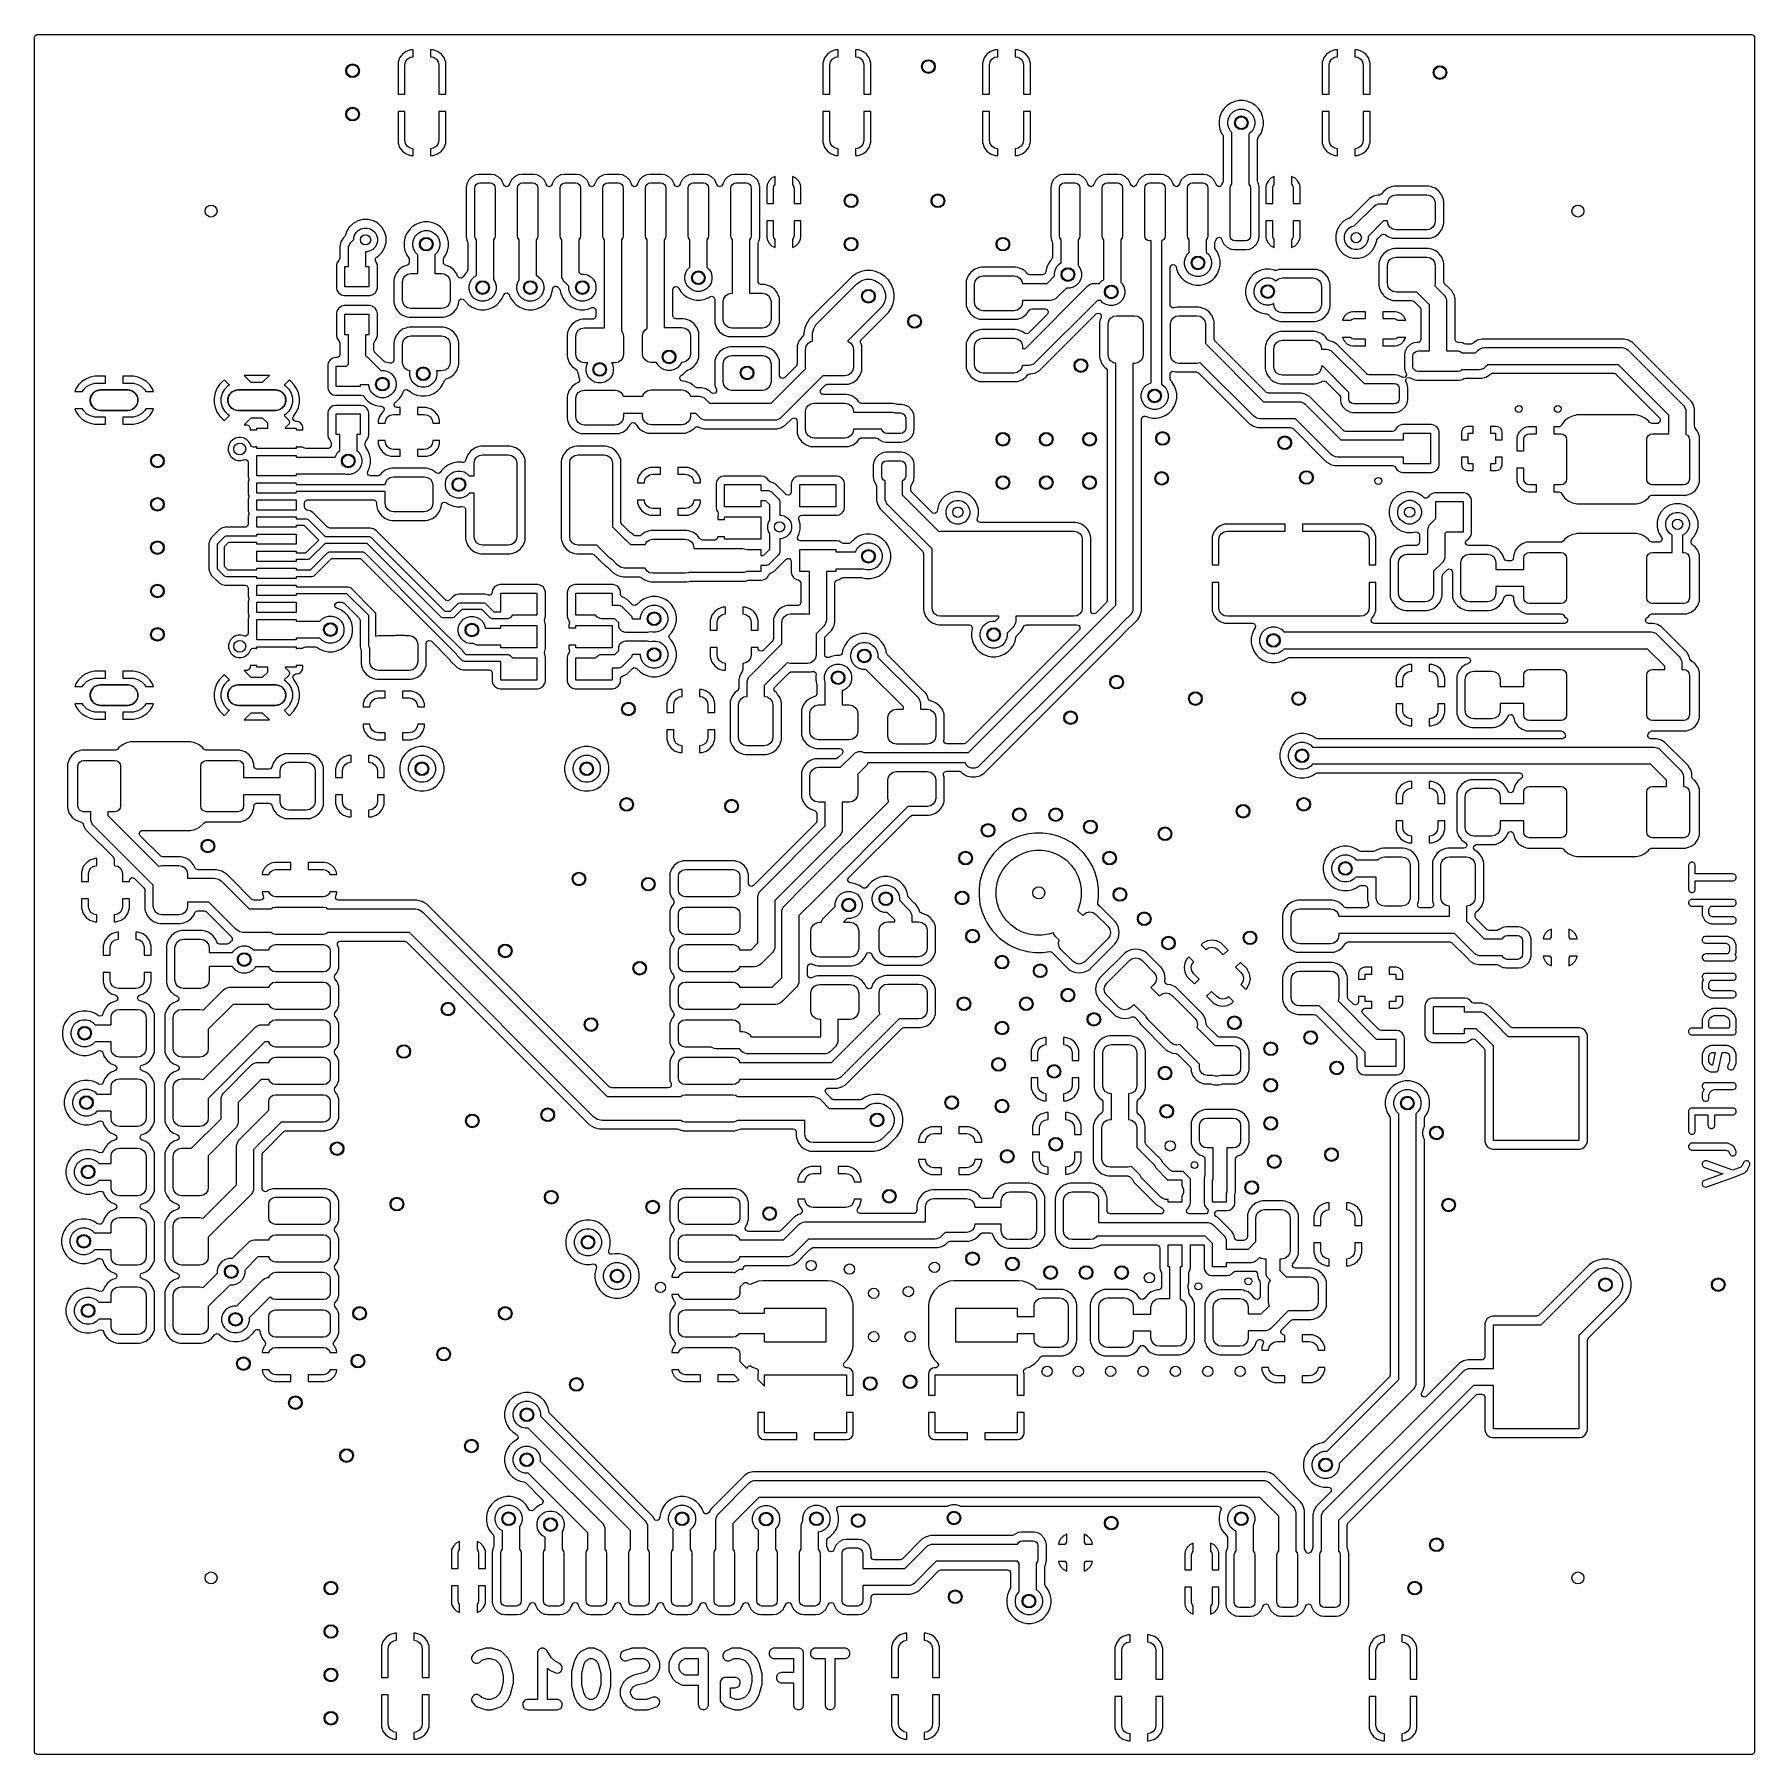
# Model space of a CAD drawing. Extents: x 4.82 to 6.81, y -4.86 to -2.87.
import ezdxf

# ---------------------------------------------------------------- set-up
doc = ezdxf.new("R2010")
doc.units = 0
doc.header["$MEASUREMENT"] = 0
doc.layers.add('BLACK', color=7, linetype='CONTINUOUS')

msp = doc.modelspace()

# ---------------------------------------------------------------- linework, layer by layer
at = {"layer": 'BLACK', "linetype": 'CONTINUOUS'}
for p, q in [((4.823, -2.8765), (4.8238, -2.8742)), ((4.823, -2.9063), (4.823, -2.8765)), ((4.8238, -2.8742), (4.8258, -2.873)), ((4.8258, -2.873), (4.8265, -2.873)), ((4.8265, -2.873), (6.8033, -2.873)), ((6.8033, -2.873), (6.8056, -2.8738)), ((6.8056, -2.8738), (6.8068, -2.8759)), ((6.8068, -2.8759), (6.8069, -2.8765)), ((6.8069, -2.8765), (6.8069, -3.8242)), ((5.2473, -2.8958), (5.2441, -2.9001)), ((5.2516, -2.8926), (5.2473, -2.8958)), ((5.2473, -2.8958), (5.2473, -2.8958)), ((5.2566, -2.8909), (5.2516, -2.8926)), ((5.2578, -2.8907), (5.2566, -2.8909)), ((5.2598, -2.8907), (5.2578, -2.8907)), ((5.2578, -2.8907), (5.2578, -2.8907)), ((5.2598, -2.8987), (5.2598, -2.8907)), ((5.2598, -2.8907), (5.2598, -2.8907)), ((5.2818, -2.8907), (5.2798, -2.8907)), ((5.2798, -2.8907), (5.2798, -2.8907)), ((5.2798, -2.8907), (5.2798, -2.8987)), ((5.283, -2.8909), (5.2818, -2.8907)), ((5.288, -2.8926), (5.283, -2.8909)), ((5.283, -2.8909), (5.283, -2.8909)), ((5.2923, -2.8958), (5.288, -2.8926)), ((5.2955, -2.9001), (5.2923, -2.8958)), ((5.2923, -2.8958), (5.2923, -2.8958)), ((5.7375, -2.8958), (5.7343, -2.9001)), ((5.7418, -2.8926), (5.7375, -2.8958)), ((5.7375, -2.8958), (5.7375, -2.8958)), ((5.7468, -2.8909), (5.7418, -2.8926)), ((5.748, -2.8907), (5.7468, -2.8909)), ((5.75, -2.8907), (5.748, -2.8907)), ((5.748, -2.8907), (5.748, -2.8907)), ((5.75, -2.8987), (5.75, -2.8907)), ((5.75, -2.8907), (5.75, -2.8907)), ((5.772, -2.8907), (5.77, -2.8907)), ((5.77, -2.8907), (5.77, -2.8907)), ((5.77, -2.8907), (5.77, -2.8987)), ((5.7732, -2.8909), (5.772, -2.8907)), ((5.7782, -2.8926), (5.7732, -2.8909)), ((5.7732, -2.8909), (5.7732, -2.8909)), ((5.7825, -2.8958), (5.7782, -2.8926)), ((5.7857, -2.9001), (5.7825, -2.8958)), ((5.7825, -2.8958), (5.7825, -2.8958)), ((5.9215, -2.8958), (5.9184, -2.9001)), ((5.9258, -2.8926), (5.9215, -2.8958)), ((5.9215, -2.8958), (5.9215, -2.8958)), ((5.9309, -2.8909), (5.9258, -2.8926)), ((5.9321, -2.8907), (5.9309, -2.8909)), ((5.934, -2.8907), (5.9321, -2.8907)), ((5.9321, -2.8907), (5.9321, -2.8907)), ((5.934, -2.8987), (5.934, -2.8907)), ((5.934, -2.8907), (5.934, -2.8907)), ((5.956, -2.8907), (5.954, -2.8907)), ((5.954, -2.8907), (5.954, -2.8907)), ((5.954, -2.8907), (5.954, -2.8987)), ((5.9572, -2.8909), (5.956, -2.8907)), ((5.9622, -2.8926), (5.9572, -2.8909)), ((5.9572, -2.8909), (5.9572, -2.8909)), ((5.9665, -2.8958), (5.9622, -2.8926)), ((5.9697, -2.9001), (5.9665, -2.8958)), ((5.9665, -2.8958), (5.9665, -2.8958)), ((6.3133, -2.8958), (6.3101, -2.9001)), ((6.3176, -2.8926), (6.3133, -2.8958)), ((6.3133, -2.8958), (6.3133, -2.8958)), ((6.3226, -2.8909), (6.3176, -2.8926)), ((6.3238, -2.8907), (6.3226, -2.8909)), ((6.3258, -2.8907), (6.3238, -2.8907)), ((6.3238, -2.8907), (6.3238, -2.8907)), ((6.3258, -2.8987), (6.3258, -2.8907)), ((6.3258, -2.8907), (6.3258, -2.8907)), ((6.3477, -2.8907), (6.3458, -2.8907)), ((6.3458, -2.8907), (6.3458, -2.8907)), ((6.3458, -2.8907), (6.3458, -2.8987)), ((6.3489, -2.8909), (6.3477, -2.8907)), ((6.354, -2.8926), (6.3489, -2.8909)), ((6.3489, -2.8909), (6.3489, -2.8909)), ((6.3583, -2.8958), (6.354, -2.8926)), ((6.3615, -2.9001), (6.3583, -2.8958)), ((6.3583, -2.8958), (6.3583, -2.8958)), ((4.823, -2.9618), (4.823, -2.9063)), ((5.2424, -2.9051), (5.2423, -2.9063)), ((5.2423, -2.9063), (5.2423, -2.9418)), ((5.2441, -2.9001), (5.2424, -2.9051)), ((5.2424, -2.9051), (5.2424, -2.9051)), ((5.2501, -2.9085), (5.2509, -2.9047)), ((5.2501, -2.9418), (5.2501, -2.9085)), ((5.2509, -2.9047), (5.253, -2.9015)), ((5.253, -2.9015), (5.2562, -2.8994)), ((5.2562, -2.8994), (5.2598, -2.8987)), ((5.2798, -2.8987), (5.2834, -2.8994)), ((5.2834, -2.8994), (5.2866, -2.9015)), ((5.2866, -2.9015), (5.2888, -2.9047)), ((5.2888, -2.9047), (5.2895, -2.9085)), ((5.2895, -2.9085), (5.2895, -2.9418)), ((5.2973, -2.9051), (5.2955, -2.9001)), ((5.2974, -2.9063), (5.2973, -2.9051)), ((5.2974, -2.9418), (5.2974, -2.9063)), ((5.2974, -2.9063), (5.2974, -2.9063)), ((5.2974, -2.9063), (5.2974, -2.9063)), ((5.7325, -2.9051), (5.7324, -2.9063)), ((5.7324, -2.9063), (5.7324, -2.9418)), ((5.7343, -2.9001), (5.7325, -2.9051)), ((5.7325, -2.9051), (5.7325, -2.9051)), ((5.7403, -2.9085), (5.741, -2.9047)), ((5.7403, -2.9418), (5.7403, -2.9085)), ((5.741, -2.9047), (5.7432, -2.9015)), ((5.7432, -2.9015), (5.7464, -2.8994)), ((5.7464, -2.8994), (5.75, -2.8987)), ((5.77, -2.8987), (5.7736, -2.8994)), ((5.7736, -2.8994), (5.7768, -2.9015)), ((5.7768, -2.9015), (5.7789, -2.9047)), ((5.7789, -2.9047), (5.7797, -2.9085)), ((5.7797, -2.9085), (5.7797, -2.9418)), ((5.7874, -2.9051), (5.7857, -2.9001)), ((5.7875, -2.9063), (5.7874, -2.9051)), ((5.7875, -2.9418), (5.7875, -2.9063)), ((5.7875, -2.9063), (5.7875, -2.9063)), ((5.7875, -2.9063), (5.7875, -2.9063)), ((5.9166, -2.9051), (5.9165, -2.9063)), ((5.9165, -2.9063), (5.9165, -2.9418)), ((5.9184, -2.9001), (5.9166, -2.9051)), ((5.9166, -2.9051), (5.9166, -2.9051)), ((5.9244, -2.9085), (5.9251, -2.9047)), ((5.9244, -2.9418), (5.9244, -2.9085)), ((5.9251, -2.9047), (5.9272, -2.9015)), ((5.9272, -2.9015), (5.9304, -2.8994)), ((5.9304, -2.8994), (5.934, -2.8987)), ((5.954, -2.8987), (5.9576, -2.8994)), ((5.9576, -2.8994), (5.9608, -2.9015)), ((5.9608, -2.9015), (5.963, -2.9047)), ((5.963, -2.9047), (5.9637, -2.9085)), ((5.9637, -2.9085), (5.9637, -2.9418)), ((5.9715, -2.9051), (5.9697, -2.9001)), ((5.9716, -2.9063), (5.9715, -2.9051)), ((5.9716, -2.9418), (5.9716, -2.9063)), ((5.9716, -2.9063), (5.9716, -2.9063)), ((5.9716, -2.9063), (5.9716, -2.9063)), ((6.3083, -2.9051), (6.3082, -2.9063)), ((6.3082, -2.9063), (6.3082, -2.9418)), ((6.3101, -2.9001), (6.3083, -2.9051)), ((6.3083, -2.9051), (6.3083, -2.9051)), ((6.3161, -2.9085), (6.3168, -2.9047)), ((6.3161, -2.9418), (6.3161, -2.9085)), ((6.3168, -2.9047), (6.319, -2.9015)), ((6.319, -2.9015), (6.3222, -2.8994)), ((6.3222, -2.8994), (6.3258, -2.8987)), ((6.3458, -2.8987), (6.3494, -2.8994)), ((6.3494, -2.8994), (6.3526, -2.9015)), ((6.3526, -2.9015), (6.3547, -2.9047)), ((6.3547, -2.9047), (6.3555, -2.9085)), ((6.3555, -2.9085), (6.3555, -2.9418)), ((6.3632, -2.9051), (6.3615, -2.9001)), ((6.3633, -2.9063), (6.3632, -2.9051)), ((6.3633, -2.9418), (6.3633, -2.9063)), ((6.3633, -2.9063), (6.3633, -2.9063)), ((5.2423, -2.9418), (5.2423, -2.9418)), ((5.2423, -2.9418), (5.2501, -2.9418)), ((5.2895, -2.9418), (5.2974, -2.9418)), ((5.2974, -2.9418), (5.2974, -2.9418)), ((5.7324, -2.9418), (5.7324, -2.9418)), ((5.7324, -2.9418), (5.7403, -2.9418)), ((5.7797, -2.9418), (5.7875, -2.9418)), ((5.7875, -2.9418), (5.7875, -2.9418)), ((5.9165, -2.9418), (5.9165, -2.9418)), ((5.9165, -2.9418), (5.9244, -2.9418)), ((5.9637, -2.9418), (5.9716, -2.9418)), ((5.9716, -2.9418), (5.9716, -2.9418)), ((6.1986, -2.955), (6.195, -2.9586)), ((6.2028, -2.9522), (6.1986, -2.955)), ((6.2074, -2.9503), (6.2028, -2.9522)), ((6.2028, -2.9522), (6.2028, -2.9522)), ((6.2124, -2.9493), (6.2074, -2.9503)), ((6.2074, -2.9503), (6.2074, -2.9503)), ((6.2174, -2.9493), (6.2124, -2.9493)), ((6.2124, -2.9493), (6.2124, -2.9493)), ((6.2224, -2.9503), (6.2174, -2.9493)), ((6.2174, -2.9493), (6.2174, -2.9493)), ((6.227, -2.9522), (6.2224, -2.9503)), ((6.2224, -2.9503), (6.2224, -2.9503)), ((6.2312, -2.955), (6.227, -2.9522)), ((6.227, -2.9522), (6.227, -2.9522)), ((6.227, -2.9522), (6.227, -2.9522)), ((6.2348, -2.9586), (6.2312, -2.955)), ((6.3082, -2.9418), (6.3082, -2.9418)), ((6.3082, -2.9418), (6.3161, -2.9418)), ((6.3555, -2.9418), (6.3633, -2.9418)), ((6.3633, -2.9418), (6.3633, -2.9418)), ((4.823, -3.1396), (4.823, -2.9618)), ((5.2423, -2.9618), (5.2423, -2.9972)), ((5.2501, -2.9618), (5.2423, -2.9618)), ((5.2423, -2.9618), (5.2423, -2.9618)), ((5.2501, -2.9951), (5.2501, -2.9618)), ((5.2974, -2.9618), (5.2895, -2.9618)), ((5.2895, -2.9618), (5.2895, -2.9951)), ((5.2974, -2.9972), (5.2974, -2.9618)), ((5.2974, -2.9618), (5.2974, -2.9618)), ((5.7403, -2.9618), (5.7324, -2.9618)), ((5.7324, -2.9618), (5.7324, -2.9618)), ((5.7324, -2.9618), (5.7324, -2.9972)), ((5.7403, -2.9951), (5.7403, -2.9618)), ((5.7875, -2.9618), (5.7797, -2.9618)), ((5.7797, -2.9618), (5.7797, -2.9951)), ((5.7875, -2.9972), (5.7875, -2.9618)), ((5.7875, -2.9618), (5.7875, -2.9618)), ((5.9244, -2.9618), (5.9165, -2.9618)), ((5.9165, -2.9618), (5.9165, -2.9618)), ((5.9165, -2.9618), (5.9165, -2.9972)), ((5.9244, -2.9951), (5.9244, -2.9618)), ((5.9716, -2.9618), (5.9637, -2.9618)), ((5.9637, -2.9618), (5.9637, -2.9951)), ((5.9716, -2.9972), (5.9716, -2.9618)), ((5.9716, -2.9618), (5.9716, -2.9618)), ((6.1903, -2.9675), (6.1893, -2.9724)), ((6.1893, -2.9724), (6.1893, -2.9774)), ((6.1922, -2.9628), (6.1903, -2.9675)), ((6.1903, -2.9675), (6.1903, -2.9675)), ((6.195, -2.9586), (6.1922, -2.9628)), ((6.1922, -2.9628), (6.1922, -2.9628)), ((6.1993, -2.9729), (6.2004, -2.9689)), ((6.1993, -2.977), (6.1993, -2.9729)), ((6.2004, -2.9689), (6.2024, -2.9653)), ((6.2024, -2.9653), (6.2053, -2.9624)), ((6.2053, -2.9624), (6.2089, -2.9604)), ((6.2089, -2.9604), (6.2128, -2.9593)), ((6.2128, -2.9593), (6.217, -2.9593)), ((6.217, -2.9593), (6.2209, -2.9604)), ((6.2209, -2.9604), (6.2245, -2.9624)), ((6.2245, -2.9624), (6.2274, -2.9653)), ((6.2274, -2.9653), (6.2295, -2.9689)), ((6.2295, -2.9689), (6.2305, -2.9729)), ((6.2305, -2.9729), (6.2305, -2.977)), ((6.2369, -2.9618), (6.2348, -2.9586)), ((6.2376, -2.9628), (6.2369, -2.9618)), ((6.2395, -2.9675), (6.2376, -2.9628)), ((6.2405, -2.9724), (6.2395, -2.9675)), ((6.2405, -2.9774), (6.2405, -2.9724)), ((6.3161, -2.9618), (6.3082, -2.9618)), ((6.3082, -2.9618), (6.3082, -2.9618)), ((6.3082, -2.9618), (6.3082, -2.9972)), ((6.3161, -2.9951), (6.3161, -2.9618)), ((6.3633, -2.9618), (6.3555, -2.9618)), ((6.3555, -2.9618), (6.3555, -2.9951)), ((6.3633, -2.9972), (6.3633, -2.9618)), ((6.3633, -2.9618), (6.3633, -2.9618)), ((5.2509, -2.9988), (5.2501, -2.9951)), ((5.2895, -2.9951), (5.2888, -2.9988)), ((5.741, -2.9988), (5.7403, -2.9951)), ((5.7797, -2.9951), (5.7789, -2.9988)), ((5.9251, -2.9988), (5.9244, -2.9951)), ((5.9637, -2.9951), (5.963, -2.9988)), ((6.1893, -2.9774), (6.1903, -2.9824)), ((6.1903, -2.9824), (6.1903, -2.9824)), ((6.1903, -2.9824), (6.1922, -2.9871)), ((6.1922, -2.9871), (6.1922, -2.9871)), ((6.1922, -2.9871), (6.1934, -2.9889)), ((6.1934, -2.9889), (6.194, -2.9908)), ((6.194, -2.9908), (6.194, -3.0417)), ((6.2004, -2.9809), (6.1993, -2.977)), ((6.2024, -2.9845), (6.2004, -2.9809)), ((6.2039, -2.986), (6.2024, -2.9845)), ((6.2039, -3.0459), (6.2039, -2.986)), ((6.2245, -2.9874), (6.2236, -2.9879)), ((6.2236, -2.9879), (6.2236, -3.0459)), ((6.2274, -2.9845), (6.2245, -2.9874)), ((6.2295, -2.9809), (6.2274, -2.9845)), ((6.2305, -2.977), (6.2295, -2.9809)), ((6.2334, -2.9941), (6.2342, -2.9918)), ((6.2334, -3.0417), (6.2334, -2.9941)), ((6.2342, -2.9918), (6.2345, -2.9916)), ((6.2345, -2.9916), (6.2348, -2.9912)), ((6.2348, -2.9912), (6.2376, -2.9871)), ((6.2376, -2.9871), (6.2395, -2.9824)), ((6.2395, -2.9824), (6.2405, -2.9774)), ((6.3168, -2.9988), (6.3161, -2.9951)), ((6.3555, -2.9951), (6.3547, -2.9988)), ((5.2423, -2.9972), (5.2424, -2.9984)), ((5.2424, -2.9984), (5.2441, -3.0035)), ((5.2441, -3.0035), (5.2473, -3.0077)), ((5.2473, -3.0077), (5.2473, -3.0077)), ((5.2473, -3.0077), (5.2516, -3.0109)), ((5.253, -3.002), (5.2509, -2.9988)), ((5.2516, -3.0109), (5.2566, -3.0127)), ((5.2562, -3.0042), (5.253, -3.002)), ((5.2598, -3.0049), (5.2562, -3.0042)), ((5.2566, -3.0127), (5.2566, -3.0127)), ((5.2566, -3.0127), (5.2578, -3.0128)), ((5.2578, -3.0128), (5.2598, -3.0128)), ((5.2598, -3.0128), (5.2598, -3.0049)), ((5.2598, -3.0128), (5.2598, -3.0128)), ((5.2834, -3.0042), (5.2798, -3.0049)), ((5.2798, -3.0049), (5.2798, -3.0128)), ((5.2798, -3.0128), (5.2798, -3.0128)), ((5.2798, -3.0128), (5.2818, -3.0128)), ((5.2818, -3.0128), (5.283, -3.0127)), ((5.2818, -3.0128), (5.2818, -3.0128)), ((5.283, -3.0127), (5.288, -3.0109)), ((5.2866, -3.002), (5.2834, -3.0042)), ((5.2888, -2.9988), (5.2866, -3.002)), ((5.288, -3.0109), (5.2923, -3.0077)), ((5.2923, -3.0077), (5.2955, -3.0035)), ((5.2923, -3.0077), (5.2923, -3.0077)), ((5.2955, -3.0035), (5.2973, -2.9984)), ((5.2973, -2.9984), (5.2974, -2.9972)), ((5.2973, -2.9984), (5.2973, -2.9984)), ((5.7324, -2.9972), (5.7325, -2.9984)), ((5.7325, -2.9984), (5.7343, -3.0035)), ((5.7343, -3.0035), (5.7375, -3.0077)), ((5.7375, -3.0077), (5.7375, -3.0077)), ((5.7375, -3.0077), (5.7418, -3.0109)), ((5.7432, -3.002), (5.741, -2.9988)), ((5.7418, -3.0109), (5.7468, -3.0127)), ((5.7464, -3.0042), (5.7432, -3.002)), ((5.75, -3.0049), (5.7464, -3.0042)), ((5.7468, -3.0127), (5.7468, -3.0127)), ((5.7468, -3.0127), (5.748, -3.0128)), ((5.748, -3.0128), (5.75, -3.0128)), ((5.75, -3.0128), (5.75, -3.0049)), ((5.75, -3.0128), (5.75, -3.0128)), ((5.7736, -3.0042), (5.77, -3.0049)), ((5.77, -3.0049), (5.77, -3.0128)), ((5.77, -3.0128), (5.77, -3.0128)), ((5.77, -3.0128), (5.772, -3.0128)), ((5.772, -3.0128), (5.7732, -3.0127)), ((5.772, -3.0128), (5.772, -3.0128)), ((5.7732, -3.0127), (5.7782, -3.0109)), ((5.7768, -3.002), (5.7736, -3.0042)), ((5.7789, -2.9988), (5.7768, -3.002)), ((5.7782, -3.0109), (5.7825, -3.0077)), ((5.7825, -3.0077), (5.7857, -3.0035)), ((5.7825, -3.0077), (5.7825, -3.0077)), ((5.7857, -3.0035), (5.7874, -2.9984)), ((5.7874, -2.9984), (5.7875, -2.9972)), ((5.7874, -2.9984), (5.7874, -2.9984)), ((5.9165, -2.9972), (5.9166, -2.9984)), ((5.9166, -2.9984), (5.9184, -3.0035)), ((5.9184, -3.0035), (5.9215, -3.0077)), ((5.9215, -3.0077), (5.9215, -3.0077)), ((5.9215, -3.0077), (5.9258, -3.0109)), ((5.9272, -3.002), (5.9251, -2.9988)), ((5.9258, -3.0109), (5.9309, -3.0127)), ((5.9304, -3.0042), (5.9272, -3.002)), ((5.934, -3.0049), (5.9304, -3.0042)), ((5.9309, -3.0127), (5.9309, -3.0127)), ((5.9309, -3.0127), (5.9321, -3.0128)), ((5.9321, -3.0128), (5.934, -3.0128)), ((5.934, -3.0128), (5.934, -3.0049)), ((5.934, -3.0128), (5.934, -3.0128)), ((5.9576, -3.0042), (5.954, -3.0049)), ((5.954, -3.0049), (5.954, -3.0128)), ((5.954, -3.0128), (5.954, -3.0128)), ((5.954, -3.0128), (5.956, -3.0128)), ((5.956, -3.0128), (5.9572, -3.0127)), ((5.956, -3.0128), (5.956, -3.0128)), ((5.9572, -3.0127), (5.9622, -3.0109)), ((5.9608, -3.002), (5.9576, -3.0042)), ((5.963, -2.9988), (5.9608, -3.002)), ((5.9622, -3.0109), (5.9665, -3.0077)), ((5.9665, -3.0077), (5.9697, -3.0035)), ((5.9665, -3.0077), (5.9665, -3.0077)), ((5.9697, -3.0035), (5.9715, -2.9984)), ((5.9715, -2.9984), (5.9716, -2.9972)), ((5.9715, -2.9984), (5.9715, -2.9984)), ((6.3082, -2.9972), (6.3083, -2.9984)), ((6.3083, -2.9984), (6.3101, -3.0035)), ((6.3101, -3.0035), (6.3133, -3.0077)), ((6.3133, -3.0077), (6.3133, -3.0077)), ((6.3133, -3.0077), (6.3176, -3.0109)), ((6.319, -3.002), (6.3168, -2.9988)), ((6.3176, -3.0109), (6.3226, -3.0127)), ((6.3222, -3.0042), (6.319, -3.002)), ((6.3258, -3.0049), (6.3222, -3.0042)), ((6.3226, -3.0127), (6.3226, -3.0127)), ((6.3226, -3.0127), (6.3238, -3.0128)), ((6.3238, -3.0128), (6.3258, -3.0128)), ((6.3258, -3.0128), (6.3258, -3.0049)), ((6.3258, -3.0128), (6.3258, -3.0128)), ((6.3494, -3.0042), (6.3458, -3.0049)), ((6.3458, -3.0049), (6.3458, -3.0128)), ((6.3458, -3.0128), (6.3458, -3.0128)), ((6.3458, -3.0128), (6.3477, -3.0128)), ((6.3477, -3.0128), (6.3489, -3.0127)), ((6.3477, -3.0128), (6.3477, -3.0128)), ((6.3489, -3.0127), (6.354, -3.0109)), ((6.3526, -3.002), (6.3494, -3.0042)), ((6.3547, -2.9988), (6.3526, -3.002)), ((6.354, -3.0109), (6.3583, -3.0077)), ((6.3583, -3.0077), (6.3615, -3.0035)), ((6.3583, -3.0077), (6.3583, -3.0077)), ((6.3615, -3.0035), (6.3632, -2.9984)), ((6.3632, -2.9984), (6.3633, -2.9972)), ((6.3632, -2.9984), (6.3632, -2.9984)), ((5.3318, -3.035), (5.3274, -3.0373)), ((5.3355, -3.0344), (5.3318, -3.035)), ((5.3498, -3.0344), (5.3355, -3.0344)), ((5.3535, -3.035), (5.3498, -3.0344)), ((5.3579, -3.0373), (5.3535, -3.035)), ((5.3535, -3.035), (5.3535, -3.035)), ((5.381, -3.035), (5.3766, -3.0373)), ((5.3847, -3.0344), (5.381, -3.035)), ((5.399, -3.0344), (5.3847, -3.0344)), ((5.4027, -3.035), (5.399, -3.0344)), ((5.4072, -3.0373), (5.4027, -3.035)), ((5.4027, -3.035), (5.4027, -3.035)), ((5.4302, -3.035), (5.4258, -3.0373)), ((5.4339, -3.0344), (5.4302, -3.035)), ((5.4482, -3.0344), (5.4339, -3.0344)), ((5.4519, -3.035), (5.4482, -3.0344)), ((5.4564, -3.0373), (5.4519, -3.035)), ((5.4519, -3.035), (5.4519, -3.035)), ((5.4795, -3.035), (5.475, -3.0373)), ((5.4831, -3.0344), (5.4795, -3.035)), ((5.4974, -3.0344), (5.4831, -3.0344)), ((5.5011, -3.035), (5.4974, -3.0344)), ((5.5056, -3.0373), (5.5011, -3.035)), ((5.5011, -3.035), (5.5011, -3.035)), ((5.5287, -3.035), (5.5242, -3.0373)), ((5.5324, -3.0344), (5.5287, -3.035)), ((5.5467, -3.0344), (5.5324, -3.0344)), ((5.5503, -3.035), (5.5467, -3.0344)), ((5.5548, -3.0373), (5.5503, -3.035)), ((5.5503, -3.035), (5.5503, -3.035)), ((5.5779, -3.035), (5.5734, -3.0373)), ((5.5816, -3.0344), (5.5779, -3.035)), ((5.5959, -3.0344), (5.5816, -3.0344)), ((5.5996, -3.035), (5.5959, -3.0344)), ((5.604, -3.0373), (5.5996, -3.035)), ((5.5996, -3.035), (5.5996, -3.035)), ((5.6271, -3.035), (5.6226, -3.0373)), ((5.6308, -3.0344), (5.6271, -3.035)), ((5.6451, -3.0344), (5.6308, -3.0344)), ((5.6488, -3.035), (5.6451, -3.0344)), ((5.6532, -3.0373), (5.6488, -3.035)), ((5.6488, -3.035), (5.6488, -3.035)), ((6.006, -3.035), (6.0016, -3.0373)), ((6.0097, -3.0344), (6.006, -3.035)), ((6.024, -3.0344), (6.0097, -3.0344)), ((6.0277, -3.035), (6.024, -3.0344)), ((6.0322, -3.0373), (6.0277, -3.035)), ((6.0277, -3.035), (6.0277, -3.035)), ((6.0552, -3.035), (6.0508, -3.0373)), ((6.0589, -3.0344), (6.0552, -3.035)), ((6.0732, -3.0344), (6.0589, -3.0344)), ((6.0769, -3.035), (6.0732, -3.0344)), ((6.0814, -3.0373), (6.0769, -3.035)), ((6.0769, -3.035), (6.0769, -3.035)), ((6.1045, -3.035), (6.1, -3.0373)), ((6.1081, -3.0344), (6.1045, -3.035)), ((6.1224, -3.0344), (6.1081, -3.0344)), ((6.1261, -3.035), (6.1224, -3.0344)), ((6.1306, -3.0373), (6.1261, -3.035)), ((6.1261, -3.035), (6.1261, -3.035)), ((6.1537, -3.035), (6.1492, -3.0373)), ((6.1574, -3.0344), (6.1537, -3.035)), ((6.1717, -3.0344), (6.1574, -3.0344)), ((6.1753, -3.035), (6.1717, -3.0344)), ((6.1798, -3.0373), (6.1753, -3.035)), ((6.1753, -3.035), (6.1753, -3.035)), ((5.3216, -3.0453), (5.321, -3.049)), ((5.321, -3.049), (5.321, -3.1066)), ((5.3238, -3.0408), (5.3216, -3.0453)), ((5.3216, -3.0453), (5.3216, -3.0453)), ((5.3274, -3.0373), (5.3238, -3.0408)), ((5.3308, -3.0502), (5.3313, -3.0479)), ((5.3308, -3.1053), (5.3308, -3.0502)), ((5.3313, -3.0479), (5.3326, -3.046)), ((5.3326, -3.046), (5.3345, -3.0447)), ((5.3345, -3.0447), (5.3368, -3.0443)), ((5.3368, -3.0443), (5.3486, -3.0443)), ((5.3486, -3.0443), (5.3508, -3.0447)), ((5.3508, -3.0447), (5.3527, -3.046)), ((5.3527, -3.046), (5.354, -3.0479)), ((5.354, -3.0479), (5.3545, -3.0502)), ((5.3545, -3.0502), (5.3545, -3.1053)), ((5.3615, -3.0408), (5.3579, -3.0373)), ((5.3579, -3.0373), (5.3579, -3.0373)), ((5.3579, -3.0373), (5.3579, -3.0373)), ((5.3637, -3.0453), (5.3615, -3.0408)), ((5.3615, -3.0408), (5.3615, -3.0408)), ((5.3615, -3.0408), (5.3615, -3.0408)), ((5.3638, -3.0456), (5.3637, -3.0453)), ((5.3637, -3.0453), (5.3637, -3.0453)), ((5.3637, -3.0453), (5.3637, -3.0453)), ((5.3637, -3.0453), (5.3637, -3.0453)), ((5.3638, -3.0457), (5.3638, -3.0456)), ((5.3651, -3.0478), (5.3638, -3.0457)), ((5.3673, -3.0486), (5.3651, -3.0478)), ((5.3696, -3.0477), (5.3673, -3.0486)), ((5.3707, -3.0456), (5.3696, -3.0477)), ((5.3708, -3.0453), (5.3707, -3.0456)), ((5.373, -3.0408), (5.3708, -3.0453)), ((5.3708, -3.0453), (5.3708, -3.0453)), ((5.3766, -3.0373), (5.373, -3.0408)), ((5.3801, -3.0502), (5.3805, -3.0479)), ((5.3801, -3.1053), (5.3801, -3.0502)), ((5.3805, -3.0479), (5.3818, -3.046)), ((5.3818, -3.046), (5.3837, -3.0447)), ((5.3837, -3.0447), (5.386, -3.0443)), ((5.386, -3.0443), (5.3978, -3.0443)), ((5.3978, -3.0443), (5.4, -3.0447)), ((5.4, -3.0447), (5.402, -3.046)), ((5.402, -3.046), (5.4032, -3.0479)), ((5.4032, -3.0479), (5.4037, -3.0502)), ((5.4037, -3.0502), (5.4037, -3.1053)), ((5.4107, -3.0408), (5.4072, -3.0373)), ((5.4072, -3.0373), (5.4072, -3.0373)), ((5.4072, -3.0373), (5.4072, -3.0373)), ((5.413, -3.0453), (5.4107, -3.0408)), ((5.4107, -3.0408), (5.4107, -3.0408)), ((5.4107, -3.0408), (5.4107, -3.0408)), ((5.413, -3.0456), (5.413, -3.0453)), ((5.413, -3.0453), (5.413, -3.0453)), ((5.413, -3.0453), (5.413, -3.0453)), ((5.413, -3.0453), (5.413, -3.0453)), ((5.413, -3.0457), (5.413, -3.0456)), ((5.4143, -3.0478), (5.413, -3.0457)), ((5.4165, -3.0486), (5.4143, -3.0478)), ((5.4188, -3.0477), (5.4165, -3.0486)), ((5.4199, -3.0456), (5.4188, -3.0477)), ((5.42, -3.0453), (5.4199, -3.0456)), ((5.4223, -3.0408), (5.42, -3.0453)), ((5.42, -3.0453), (5.42, -3.0453)), ((5.4258, -3.0373), (5.4223, -3.0408)), ((5.4293, -3.0502), (5.4297, -3.0479)), ((5.4293, -3.1053), (5.4293, -3.0502)), ((5.4297, -3.0479), (5.431, -3.046)), ((5.431, -3.046), (5.4329, -3.0447)), ((5.4329, -3.0447), (5.4352, -3.0443)), ((5.4352, -3.0443), (5.447, -3.0443)), ((5.447, -3.0443), (5.4492, -3.0447)), ((5.4492, -3.0447), (5.4512, -3.046)), ((5.4512, -3.046), (5.4524, -3.0479)), ((5.4524, -3.0479), (5.4529, -3.0502)), ((5.4529, -3.0502), (5.4529, -3.1053)), ((5.4599, -3.0408), (5.4564, -3.0373)), ((5.4564, -3.0373), (5.4564, -3.0373)), ((5.4564, -3.0373), (5.4564, -3.0373)), ((5.4622, -3.0453), (5.4599, -3.0408)), ((5.4599, -3.0408), (5.4599, -3.0408)), ((5.4599, -3.0408), (5.4599, -3.0408)), ((5.4622, -3.0456), (5.4622, -3.0453)), ((5.4622, -3.0453), (5.4622, -3.0453)), ((5.4622, -3.0453), (5.4622, -3.0453)), ((5.4622, -3.0453), (5.4622, -3.0453)), ((5.4622, -3.0457), (5.4622, -3.0456)), ((5.4635, -3.0478), (5.4622, -3.0457)), ((5.4657, -3.0486), (5.4635, -3.0478)), ((5.468, -3.0477), (5.4657, -3.0486)), ((5.4691, -3.0456), (5.468, -3.0477)), ((5.4692, -3.0453), (5.4691, -3.0456)), ((5.4715, -3.0408), (5.4692, -3.0453)), ((5.4692, -3.0453), (5.4692, -3.0453)), ((5.475, -3.0373), (5.4715, -3.0408)), ((5.4785, -3.0502), (5.4789, -3.0479)), ((5.4785, -3.1053), (5.4785, -3.0502)), ((5.4789, -3.0479), (5.4802, -3.046)), ((5.4802, -3.046), (5.4821, -3.0447)), ((5.4821, -3.0447), (5.4844, -3.0443)), ((5.4844, -3.0443), (5.4962, -3.0443)), ((5.4962, -3.0443), (5.4985, -3.0447)), ((5.4985, -3.0447), (5.5004, -3.046)), ((5.5004, -3.046), (5.5017, -3.0479)), ((5.5017, -3.0479), (5.5021, -3.0502)), ((5.5021, -3.0502), (5.5021, -3.1053)), ((5.5091, -3.0408), (5.5056, -3.0373)), ((5.5056, -3.0373), (5.5056, -3.0373)), ((5.5056, -3.0373), (5.5056, -3.0373)), ((5.5114, -3.0453), (5.5091, -3.0408)), ((5.5091, -3.0408), (5.5091, -3.0408)), ((5.5091, -3.0408), (5.5091, -3.0408)), ((5.5114, -3.0456), (5.5114, -3.0453)), ((5.5114, -3.0453), (5.5114, -3.0453)), ((5.5114, -3.0453), (5.5114, -3.0453)), ((5.5114, -3.0453), (5.5114, -3.0453)), ((5.5115, -3.0457), (5.5114, -3.0456)), ((5.5127, -3.0478), (5.5115, -3.0457)), ((5.515, -3.0486), (5.5127, -3.0478)), ((5.5172, -3.0477), (5.515, -3.0486)), ((5.5184, -3.0456), (5.5172, -3.0477)), ((5.5207, -3.0408), (5.5184, -3.0453)), ((5.5184, -3.0453), (5.5184, -3.0453)), ((5.5184, -3.0453), (5.5184, -3.0456)), ((5.5242, -3.0373), (5.5207, -3.0408)), ((5.5277, -3.0502), (5.5281, -3.0479)), ((5.5277, -3.1053), (5.5277, -3.0502)), ((5.5281, -3.0479), (5.5294, -3.046)), ((5.5294, -3.046), (5.5313, -3.0447)), ((5.5313, -3.0447), (5.5336, -3.0443)), ((5.5336, -3.0443), (5.5454, -3.0443)), ((5.5454, -3.0443), (5.5477, -3.0447)), ((5.5477, -3.0447), (5.5496, -3.046)), ((5.5496, -3.046), (5.5509, -3.0479)), ((5.5509, -3.0479), (5.5513, -3.0502)), ((5.5513, -3.0502), (5.5513, -3.1053)), ((5.5583, -3.0408), (5.5548, -3.0373)), ((5.5548, -3.0373), (5.5548, -3.0373)), ((5.5548, -3.0373), (5.5548, -3.0373)), ((5.5606, -3.0453), (5.5583, -3.0408)), ((5.5583, -3.0408), (5.5583, -3.0408)), ((5.5583, -3.0408), (5.5583, -3.0408)), ((5.5607, -3.0456), (5.5606, -3.0453)), ((5.5606, -3.0453), (5.5606, -3.0453)), ((5.5606, -3.0453), (5.5606, -3.0453)), ((5.5606, -3.0453), (5.5606, -3.0453)), ((5.5607, -3.0457), (5.5607, -3.0456)), ((5.5619, -3.0478), (5.5607, -3.0457)), ((5.5642, -3.0486), (5.5619, -3.0478)), ((5.5664, -3.0477), (5.5642, -3.0486)), ((5.5676, -3.0456), (5.5664, -3.0477)), ((5.5699, -3.0408), (5.5676, -3.0453)), ((5.5676, -3.0453), (5.5676, -3.0453)), ((5.5676, -3.0453), (5.5676, -3.0456)), ((5.5734, -3.0373), (5.5699, -3.0408)), ((5.5769, -3.0502), (5.5774, -3.0479)), ((5.5769, -3.1053), (5.5769, -3.0502)), ((5.5774, -3.0479), (5.5786, -3.046)), ((5.5786, -3.046), (5.5806, -3.0447)), ((5.5806, -3.0447), (5.5828, -3.0443)), ((5.5828, -3.0443), (5.5946, -3.0443)), ((5.5946, -3.0443), (5.5969, -3.0447)), ((5.5969, -3.0447), (5.5988, -3.046)), ((5.5988, -3.046), (5.6001, -3.0479)), ((5.6001, -3.0479), (5.6005, -3.0502)), ((5.6005, -3.0502), (5.6005, -3.1053)), ((5.6075, -3.0408), (5.604, -3.0373)), ((5.604, -3.0373), (5.604, -3.0373)), ((5.604, -3.0373), (5.604, -3.0373)), ((5.6098, -3.0453), (5.6075, -3.0408)), ((5.6075, -3.0408), (5.6075, -3.0408)), ((5.6075, -3.0408), (5.6075, -3.0408)), ((5.6099, -3.0456), (5.6098, -3.0453)), ((5.6098, -3.0453), (5.6098, -3.0453)), ((5.6098, -3.0453), (5.6098, -3.0453)), ((5.6098, -3.0453), (5.6098, -3.0453)), ((5.6099, -3.0457), (5.6099, -3.0456)), ((5.6111, -3.0478), (5.6099, -3.0457)), ((5.6134, -3.0486), (5.6111, -3.0478)), ((5.6156, -3.0477), (5.6134, -3.0486)), ((5.6168, -3.0456), (5.6156, -3.0477)), ((5.6191, -3.0408), (5.6168, -3.0453)), ((5.6168, -3.0453), (5.6168, -3.0453)), ((5.6168, -3.0453), (5.6168, -3.0456)), ((5.6226, -3.0373), (5.6191, -3.0408)), ((5.6261, -3.0502), (5.6266, -3.0479)), ((5.6261, -3.1053), (5.6261, -3.0502)), ((5.6266, -3.0479), (5.6279, -3.046)), ((5.6279, -3.046), (5.6298, -3.0447)), ((5.6298, -3.0447), (5.632, -3.0443)), ((5.632, -3.0443), (5.6438, -3.0443)), ((5.6438, -3.0443), (5.6461, -3.0447)), ((5.6461, -3.0447), (5.648, -3.046)), ((5.648, -3.046), (5.6493, -3.0479)), ((5.6493, -3.0479), (5.6497, -3.0502)), ((5.6497, -3.0502), (5.6497, -3.1053)), ((5.6568, -3.0408), (5.6532, -3.0373)), ((5.6532, -3.0373), (5.6532, -3.0373)), ((5.6532, -3.0373), (5.6532, -3.0373)), ((5.659, -3.0453), (5.6568, -3.0408)), ((5.6568, -3.0408), (5.6568, -3.0408)), ((5.6568, -3.0408), (5.6568, -3.0408)), ((5.6596, -3.0489), (5.659, -3.0453)), ((5.659, -3.0453), (5.659, -3.0453)), ((5.659, -3.0453), (5.659, -3.0453)), ((5.6596, -3.049), (5.6596, -3.0489)), ((5.6596, -3.0863), (5.6596, -3.049)), ((5.6596, -3.049), (5.6596, -3.049)), ((5.6679, -3.0462), (5.6675, -3.0489)), ((5.6675, -3.0489), (5.6675, -3.0678)), ((5.6699, -3.0421), (5.6679, -3.0462)), ((5.6679, -3.0462), (5.6679, -3.0462)), ((5.6731, -3.0388), (5.6699, -3.0421)), ((5.6771, -3.0369), (5.6731, -3.0388)), ((5.6753, -3.0502), (5.6758, -3.0479)), ((5.6753, -3.0678), (5.6753, -3.0502)), ((5.6758, -3.0479), (5.6771, -3.046)), ((5.6771, -3.046), (5.6771, -3.0369)), ((5.6771, -3.046), (5.6771, -3.046)), ((5.7012, -3.0388), (5.6971, -3.0369)), ((5.6971, -3.0369), (5.6971, -3.046)), ((5.6971, -3.046), (5.6972, -3.046)), ((5.6972, -3.046), (5.6985, -3.0479)), ((5.6985, -3.0479), (5.699, -3.0502)), ((5.699, -3.0502), (5.699, -3.0678)), ((5.7044, -3.0421), (5.7012, -3.0388)), ((5.7064, -3.0462), (5.7044, -3.0421)), ((5.7068, -3.0489), (5.7064, -3.0462)), ((5.7068, -3.0678), (5.7068, -3.0489)), ((5.7068, -3.0489), (5.7068, -3.0489)), ((5.9958, -3.0453), (5.9952, -3.049)), ((5.9952, -3.049), (5.9952, -3.1066)), ((5.998, -3.0408), (5.9958, -3.0453)), ((5.9958, -3.0453), (5.9958, -3.0453)), ((6.0016, -3.0373), (5.998, -3.0408)), ((6.0051, -3.0502), (6.0055, -3.0479)), ((6.0051, -3.1053), (6.0051, -3.0502)), ((6.0055, -3.0479), (6.0068, -3.046)), ((6.0068, -3.046), (6.0087, -3.0447)), ((6.0087, -3.0447), (6.011, -3.0443)), ((6.011, -3.0443), (6.0228, -3.0443)), ((6.0228, -3.0443), (6.025, -3.0447)), ((6.025, -3.0447), (6.027, -3.046)), ((6.027, -3.046), (6.0282, -3.0479)), ((6.0282, -3.0479), (6.0287, -3.0502)), ((6.0287, -3.0502), (6.0287, -3.1053)), ((6.0357, -3.0408), (6.0322, -3.0373)), ((6.0322, -3.0373), (6.0322, -3.0373)), ((6.0322, -3.0373), (6.0322, -3.0373)), ((6.038, -3.0453), (6.0357, -3.0408)), ((6.0357, -3.0408), (6.0357, -3.0408)), ((6.0357, -3.0408), (6.0357, -3.0408)), ((6.038, -3.0456), (6.038, -3.0453)), ((6.038, -3.0453), (6.038, -3.0453)), ((6.038, -3.0453), (6.038, -3.0453)), ((6.038, -3.0453), (6.038, -3.0453)), ((6.038, -3.0457), (6.038, -3.0456)), ((6.0393, -3.0478), (6.038, -3.0457)), ((6.0415, -3.0486), (6.0393, -3.0478)), ((6.0438, -3.0477), (6.0415, -3.0486)), ((6.0449, -3.0456), (6.0438, -3.0477)), ((6.045, -3.0453), (6.0449, -3.0456)), ((6.0473, -3.0408), (6.045, -3.0453)), ((6.045, -3.0453), (6.045, -3.0453)), ((6.0508, -3.0373), (6.0473, -3.0408)), ((6.0543, -3.0502), (6.0547, -3.0479)), ((6.0543, -3.1053), (6.0543, -3.0502)), ((6.0547, -3.0479), (6.056, -3.046)), ((6.056, -3.046), (6.0579, -3.0447)), ((6.0579, -3.0447), (6.0602, -3.0443)), ((6.0602, -3.0443), (6.072, -3.0443)), ((6.072, -3.0443), (6.0742, -3.0447)), ((6.0742, -3.0447), (6.0762, -3.046)), ((6.0762, -3.046), (6.0774, -3.0479)), ((6.0774, -3.0479), (6.0779, -3.0502)), ((6.0779, -3.0502), (6.0779, -3.1053)), ((6.0849, -3.0408), (6.0814, -3.0373)), ((6.0814, -3.0373), (6.0814, -3.0373)), ((6.0814, -3.0373), (6.0814, -3.0373)), ((6.0872, -3.0453), (6.0849, -3.0408)), ((6.0849, -3.0408), (6.0849, -3.0408)), ((6.0849, -3.0408), (6.0849, -3.0408)), ((6.0872, -3.0456), (6.0872, -3.0453)), ((6.0872, -3.0453), (6.0872, -3.0453)), ((6.0872, -3.0453), (6.0872, -3.0453)), ((6.0872, -3.0453), (6.0872, -3.0453)), ((6.0872, -3.0457), (6.0872, -3.0456)), ((6.0885, -3.0478), (6.0872, -3.0457)), ((6.0907, -3.0486), (6.0885, -3.0478)), ((6.093, -3.0477), (6.0907, -3.0486)), ((6.0941, -3.0456), (6.093, -3.0477)), ((6.0942, -3.0453), (6.0941, -3.0456)), ((6.0965, -3.0408), (6.0942, -3.0453)), ((6.0942, -3.0453), (6.0942, -3.0453)), ((6.1, -3.0373), (6.0965, -3.0408)), ((6.1035, -3.0502), (6.1039, -3.0479)), ((6.1035, -3.1053), (6.1035, -3.0502)), ((6.1039, -3.0479), (6.1052, -3.046)), ((6.1052, -3.046), (6.1071, -3.0447)), ((6.1071, -3.0447), (6.1094, -3.0443)), ((6.1094, -3.0443), (6.1212, -3.0443)), ((6.1212, -3.0443), (6.1235, -3.0447)), ((6.1235, -3.0447), (6.1254, -3.046)), ((6.1254, -3.046), (6.1267, -3.0479)), ((6.1267, -3.0479), (6.1271, -3.0502)), ((6.1271, -3.0502), (6.1271, -3.1053)), ((6.1341, -3.0408), (6.1306, -3.0373)), ((6.1306, -3.0373), (6.1306, -3.0373)), ((6.1306, -3.0373), (6.1306, -3.0373)), ((6.1364, -3.0453), (6.1341, -3.0408)), ((6.1341, -3.0408), (6.1341, -3.0408)), ((6.1341, -3.0408), (6.1341, -3.0408)), ((6.1364, -3.0456), (6.1364, -3.0453)), ((6.1364, -3.0453), (6.1364, -3.0453)), ((6.1364, -3.0453), (6.1364, -3.0453)), ((6.1364, -3.0453), (6.1364, -3.0453)), ((6.1365, -3.0457), (6.1364, -3.0456)), ((6.1377, -3.0478), (6.1365, -3.0457)), ((6.14, -3.0486), (6.1377, -3.0478)), ((6.1422, -3.0477), (6.14, -3.0486)), ((6.1434, -3.0456), (6.1422, -3.0477)), ((6.1457, -3.0408), (6.1434, -3.0453)), ((6.1434, -3.0453), (6.1434, -3.0453)), ((6.1434, -3.0453), (6.1434, -3.0456)), ((6.1492, -3.0373), (6.1457, -3.0408)), ((6.1527, -3.0502), (6.1531, -3.0479)), ((6.1527, -3.1053), (6.1527, -3.0502)), ((6.1531, -3.0479), (6.1544, -3.046)), ((6.1544, -3.046), (6.1563, -3.0447)), ((6.1563, -3.0447), (6.1586, -3.0443)), ((6.1586, -3.0443), (6.1704, -3.0443)), ((6.1704, -3.0443), (6.1727, -3.0447)), ((6.1727, -3.0447), (6.1746, -3.046)), ((6.1746, -3.046), (6.1759, -3.0479)), ((6.1759, -3.0479), (6.1763, -3.0502)), ((6.1763, -3.0502), (6.1763, -3.1053)), ((6.1833, -3.0408), (6.1798, -3.0373)), ((6.1798, -3.0373), (6.1798, -3.0373)), ((6.1798, -3.0373), (6.1798, -3.0373)), ((6.1856, -3.0453), (6.1833, -3.0408)), ((6.1833, -3.0408), (6.1833, -3.0408)), ((6.1833, -3.0408), (6.1833, -3.0408)), ((6.1857, -3.0456), (6.1856, -3.0453)), ((6.1856, -3.0453), (6.1856, -3.0453)), ((6.1856, -3.0453), (6.1856, -3.0453)), ((6.1856, -3.0453), (6.1856, -3.0453)), ((6.1857, -3.0457), (6.1857, -3.0456)), ((6.1861, -3.0464), (6.1857, -3.0457)), ((6.1863, -3.0472), (6.1861, -3.0464)), ((6.1867, -3.0474), (6.1863, -3.0472)), ((6.1869, -3.0478), (6.1867, -3.0474)), ((6.1877, -3.0481), (6.1869, -3.0478)), ((6.1884, -3.0485), (6.1877, -3.0481)), ((6.1888, -3.0484), (6.1884, -3.0485)), ((6.1892, -3.0486), (6.1888, -3.0484)), ((6.1899, -3.0483), (6.1892, -3.0486)), ((6.1907, -3.0482), (6.1899, -3.0483)), ((6.191, -3.0479), (6.1907, -3.0482)), ((6.1914, -3.0477), (6.191, -3.0479)), ((6.1918, -3.047), (6.1914, -3.0477)), ((6.1924, -3.0464), (6.1918, -3.047)), ((6.1925, -3.046), (6.1924, -3.0464)), ((6.1926, -3.0453), (6.1925, -3.046)), ((6.1937, -3.0432), (6.1926, -3.0453)), ((6.1939, -3.0423), (6.1937, -3.043)), ((6.1937, -3.043), (6.1937, -3.0432)), ((6.194, -3.0419), (6.1939, -3.0423)), ((6.194, -3.0417), (6.194, -3.0418)), ((6.194, -3.0418), (6.194, -3.0419)), ((6.2019, -3.0502), (6.2024, -3.0479)), ((6.2019, -3.1053), (6.2019, -3.0502)), ((6.2024, -3.0479), (6.2036, -3.046)), ((6.2036, -3.046), (6.2039, -3.0459)), ((6.2236, -3.0459), (6.2238, -3.046)), ((6.2238, -3.046), (6.2251, -3.0479)), ((6.2251, -3.0479), (6.2255, -3.0502)), ((6.2255, -3.0502), (6.2255, -3.1053)), ((6.2338, -3.0433), (6.2334, -3.0417)), ((6.2348, -3.0453), (6.2338, -3.0433)), ((6.2354, -3.0489), (6.2348, -3.0453)), ((6.2354, -3.049), (6.2354, -3.0489)), ((6.2354, -3.0863), (6.2354, -3.049)), ((6.2354, -3.049), (6.2354, -3.049)), ((6.2436, -3.0462), (6.2432, -3.0489)), ((6.2432, -3.0489), (6.2432, -3.0678)), ((6.2457, -3.0421), (6.2436, -3.0462)), ((6.2436, -3.0462), (6.2436, -3.0462)), ((6.2489, -3.0388), (6.2457, -3.0421)), ((6.2529, -3.0369), (6.2489, -3.0388)), ((6.2511, -3.0502), (6.2516, -3.0479)), ((6.2511, -3.0678), (6.2511, -3.0502)), ((6.2516, -3.0479), (6.2529, -3.046)), ((6.2529, -3.046), (6.2529, -3.0369)), ((6.2529, -3.046), (6.2529, -3.046)), ((6.277, -3.0388), (6.2729, -3.0369)), ((6.2729, -3.0369), (6.2729, -3.046)), ((6.2729, -3.046), (6.273, -3.046)), ((6.273, -3.046), (6.2743, -3.0479)), ((6.2743, -3.0479), (6.2747, -3.0502)), ((6.2747, -3.0502), (6.2747, -3.0678)), ((6.2802, -3.0421), (6.277, -3.0388)), ((6.2822, -3.0462), (6.2802, -3.0421)), ((6.2826, -3.0489), (6.2822, -3.0462)), ((6.2826, -3.0678), (6.2826, -3.0489)), ((6.2826, -3.0489), (6.2826, -3.0489)), ((6.3792, -3.0537), (6.3767, -3.057)), ((6.3837, -3.0503), (6.3792, -3.0537)), ((6.3792, -3.0537), (6.3792, -3.0537)), ((6.3891, -3.0483), (6.3837, -3.0503)), ((6.3837, -3.0503), (6.3837, -3.0503)), ((6.3914, -3.048), (6.3891, -3.0483)), ((6.4306, -3.048), (6.3914, -3.048)), ((6.3914, -3.048), (6.3914, -3.048)), ((6.4329, -3.0483), (6.4306, -3.048)), ((6.4347, -3.049), (6.4329, -3.0483)), ((6.4329, -3.0483), (6.4329, -3.0483)), ((6.4329, -3.0483), (6.4329, -3.0483)), ((6.4383, -3.0503), (6.4347, -3.049)), ((6.4428, -3.0537), (6.4383, -3.0503)), ((6.4383, -3.0503), (6.4383, -3.0503)), ((6.4462, -3.0582), (6.4428, -3.0537)), ((6.4428, -3.0537), (6.4428, -3.0537)), ((5.6675, -3.0678), (5.6675, -3.0678)), ((5.6675, -3.0678), (5.6753, -3.0678)), ((5.699, -3.0678), (5.7068, -3.0678)), ((5.7068, -3.0678), (5.7068, -3.0678)), ((6.2432, -3.0678), (6.2432, -3.0678)), ((6.2432, -3.0678), (6.2511, -3.0678)), ((6.2747, -3.0678), (6.2826, -3.0678)), ((6.2826, -3.0678), (6.2826, -3.0678)), ((6.3628, -3.0623), (6.3409, -3.0842)), ((6.3452, -3.0939), (6.368, -3.0711)), ((6.3673, -3.0597), (6.3628, -3.0623)), ((6.3628, -3.0623), (6.3628, -3.0623)), ((6.369, -3.0593), (6.3673, -3.0597)), ((6.3673, -3.0597), (6.3673, -3.0597)), ((6.368, -3.0711), (6.3695, -3.0699)), ((6.3723, -3.0584), (6.369, -3.0593)), ((6.3695, -3.0699), (6.373, -3.0684)), ((6.3739, -3.0584), (6.3723, -3.0584)), ((6.373, -3.0684), (6.3749, -3.0682)), ((6.373, -3.0684), (6.373, -3.0684)), ((6.3747, -3.0583), (6.3739, -3.0584)), ((6.3767, -3.057), (6.3747, -3.0583)), ((6.3749, -3.0682), (6.3834, -3.0682)), ((6.3834, -3.0677), (6.3842, -3.064)), ((6.3834, -3.0682), (6.3834, -3.0677)), ((6.3842, -3.064), (6.3863, -3.0608)), ((6.3863, -3.0608), (6.3895, -3.0586)), ((6.3895, -3.0586), (6.3933, -3.0579)), ((6.3933, -3.0579), (6.4287, -3.0579)), ((6.4287, -3.0579), (6.4325, -3.0586)), ((6.4325, -3.0586), (6.4357, -3.0608)), ((6.4357, -3.0608), (6.4378, -3.064)), ((6.4378, -3.064), (6.4386, -3.0677)), ((6.4386, -3.0677), (6.4386, -3.0884)), ((6.4482, -3.0635), (6.4462, -3.0582)), ((6.4484, -3.0659), (6.4482, -3.0635)), ((6.4484, -3.0903), (6.4484, -3.0659)), ((5.1904, -3.091), (5.186, -3.0954)), ((5.1958, -3.0879), (5.1904, -3.091)), ((5.2018, -3.0863), (5.1958, -3.0879)), ((5.1958, -3.0879), (5.1958, -3.0879)), ((5.208, -3.0863), (5.2018, -3.0863)), ((5.214, -3.0879), (5.208, -3.0863)), ((5.2165, -3.0893), (5.214, -3.0879)), ((5.214, -3.0879), (5.214, -3.0879)), ((5.214, -3.0879), (5.214, -3.0879)), ((5.2194, -3.091), (5.2165, -3.0893)), ((5.2238, -3.0954), (5.2194, -3.091)), ((5.2194, -3.091), (5.2194, -3.091)), ((5.2194, -3.091), (5.2194, -3.091)), ((5.2628, -3.0922), (5.2586, -3.095)), ((5.2674, -3.0903), (5.2628, -3.0922)), ((5.2628, -3.0922), (5.2628, -3.0922)), ((5.2724, -3.0893), (5.2674, -3.0903)), ((5.2674, -3.0903), (5.2674, -3.0903)), ((5.2774, -3.0893), (5.2724, -3.0893)), ((5.2724, -3.0893), (5.2724, -3.0893)), ((5.2824, -3.0903), (5.2774, -3.0893)), ((5.2774, -3.0893), (5.2774, -3.0893)), ((5.287, -3.0922), (5.2824, -3.0903)), ((5.2824, -3.0903), (5.2824, -3.0903)), ((5.2912, -3.095), (5.287, -3.0922)), ((5.287, -3.0922), (5.287, -3.0922)), ((5.287, -3.0922), (5.287, -3.0922)), ((5.6596, -3.0878), (5.6596, -3.0863)), ((5.6596, -3.1066), (5.6596, -3.0878)), ((5.6753, -3.0878), (5.6675, -3.0878)), ((5.6675, -3.0878), (5.6675, -3.0878)), ((5.6675, -3.0878), (5.6675, -3.1066)), ((5.6753, -3.1053), (5.6753, -3.0878)), ((5.7068, -3.0878), (5.699, -3.0878)), ((5.699, -3.0878), (5.699, -3.1053)), ((5.7068, -3.1066), (5.7068, -3.0878)), ((5.7068, -3.0878), (5.7068, -3.0878)), ((6.2354, -3.0878), (6.2354, -3.0863)), ((6.2354, -3.1066), (6.2354, -3.0878)), ((6.2511, -3.0878), (6.2432, -3.0878)), ((6.2432, -3.0878), (6.2432, -3.0878)), ((6.2432, -3.0878), (6.2432, -3.1066)), ((6.2511, -3.1053), (6.2511, -3.0878)), ((6.2826, -3.0878), (6.2747, -3.0878)), ((6.2747, -3.0878), (6.2747, -3.1053)), ((6.2826, -3.0878), (6.2826, -3.0878)), ((6.2826, -3.1043), (6.2826, -3.0878)), ((6.3285, -3.0929), (6.3254, -3.0983)), ((6.3329, -3.0885), (6.3285, -3.0929)), ((6.3383, -3.0854), (6.3329, -3.0885)), ((6.3394, -3.0851), (6.3383, -3.0854)), ((6.3383, -3.0854), (6.3383, -3.0854)), ((6.3383, -3.0854), (6.3383, -3.0854)), ((6.339, -3.0965), (6.3421, -3.0947)), ((6.3409, -3.0842), (6.3394, -3.0851)), ((6.3421, -3.0947), (6.3452, -3.0939)), ((6.379, -3.0879), (6.3611, -3.1059)), ((6.3834, -3.0879), (6.379, -3.0879)), ((6.3834, -3.0884), (6.3834, -3.0879)), ((6.3842, -3.0922), (6.3834, -3.0884)), ((6.3863, -3.0954), (6.3842, -3.0922)), ((6.4378, -3.0922), (6.4357, -3.0954)), ((6.4386, -3.0884), (6.4378, -3.0922)), ((6.4462, -3.098), (6.4482, -3.0926)), ((6.4482, -3.0926), (6.4484, -3.0903)), ((5.1761, -3.114), (5.1752, -3.1173)), ((5.1765, -3.1123), (5.1761, -3.114)), ((5.1791, -3.1078), (5.1765, -3.1123)), ((5.1765, -3.1123), (5.1765, -3.1123)), ((5.181, -3.106), (5.1791, -3.1078)), ((5.1791, -3.1078), (5.1791, -3.1078)), ((5.1819, -3.1044), (5.181, -3.106)), ((5.1829, -3.1008), (5.1819, -3.1044)), ((5.186, -3.0954), (5.1829, -3.1008)), ((5.1852, -3.118), (5.1867, -3.1145)), ((5.1867, -3.1145), (5.1879, -3.113)), ((5.1867, -3.1145), (5.1867, -3.1145)), ((5.1879, -3.113), (5.1912, -3.1097)), ((5.1912, -3.1081), (5.1922, -3.1046)), ((5.1912, -3.1097), (5.1912, -3.1081)), ((5.1922, -3.1046), (5.194, -3.1015)), ((5.194, -3.1015), (5.1965, -3.099)), ((5.1965, -3.099), (5.1996, -3.0972)), ((5.1996, -3.0972), (5.2031, -3.0963)), ((5.2031, -3.0963), (5.2067, -3.0963)), ((5.2067, -3.0963), (5.2102, -3.0972)), ((5.2102, -3.0972), (5.2133, -3.099)), ((5.2133, -3.099), (5.2158, -3.1015)), ((5.2158, -3.1015), (5.2176, -3.1046)), ((5.2176, -3.1046), (5.2186, -3.1081)), ((5.2186, -3.1117), (5.2176, -3.1152)), ((5.2186, -3.1081), (5.2186, -3.1117)), ((5.2269, -3.1008), (5.2238, -3.0954)), ((5.2285, -3.1066), (5.2269, -3.1008)), ((5.2269, -3.1008), (5.2269, -3.1008)), ((5.2269, -3.119), (5.2285, -3.113)), ((5.2285, -3.1068), (5.2285, -3.1066)), ((5.2285, -3.113), (5.2285, -3.1068)), ((5.2503, -3.1075), (5.2493, -3.1124)), ((5.2493, -3.1124), (5.2493, -3.1174)), ((5.2522, -3.1028), (5.2503, -3.1075)), ((5.2503, -3.1075), (5.2503, -3.1075)), ((5.255, -3.0986), (5.2522, -3.1028)), ((5.2522, -3.1028), (5.2522, -3.1028)), ((5.2586, -3.095), (5.255, -3.0986)), ((5.2593, -3.1129), (5.2604, -3.1089)), ((5.2593, -3.117), (5.2593, -3.1129)), ((5.2604, -3.1089), (5.2624, -3.1053)), ((5.2624, -3.1053), (5.2653, -3.1024)), ((5.2653, -3.1024), (5.2689, -3.1004)), ((5.2689, -3.1004), (5.2728, -3.0993)), ((5.2728, -3.0993), (5.277, -3.0993)), ((5.277, -3.0993), (5.2809, -3.1004)), ((5.2809, -3.1004), (5.2845, -3.1024)), ((5.2845, -3.1024), (5.2874, -3.1053)), ((5.2874, -3.1053), (5.2895, -3.1089)), ((5.2895, -3.1089), (5.2905, -3.1129)), ((5.2905, -3.1129), (5.2905, -3.117)), ((5.2948, -3.0986), (5.2912, -3.095)), ((5.2976, -3.1028), (5.2948, -3.0986)), ((5.2995, -3.1075), (5.2976, -3.1028)), ((5.3005, -3.1124), (5.2995, -3.1075)), ((5.3005, -3.1174), (5.3005, -3.1124)), ((5.321, -3.1066), (5.3216, -3.1102)), ((5.3216, -3.1102), (5.3226, -3.1122)), ((5.3226, -3.1122), (5.323, -3.1138)), ((5.323, -3.1138), (5.323, -3.1442)), ((5.3313, -3.1076), (5.3308, -3.1053)), ((5.3326, -3.1095), (5.3313, -3.1076)), ((5.3328, -3.1097), (5.3326, -3.1095)), ((5.3328, -3.151), (5.3328, -3.1097)), ((5.3527, -3.1095), (5.3525, -3.1097)), ((5.3525, -3.1097), (5.3525, -3.1555)), ((5.354, -3.1076), (5.3527, -3.1095)), ((5.3545, -3.1053), (5.354, -3.1076)), ((5.3805, -3.1076), (5.3801, -3.1053)), ((5.3818, -3.1095), (5.3805, -3.1076)), ((5.382, -3.1097), (5.3818, -3.1095)), ((5.382, -3.156), (5.382, -3.1097)), ((5.402, -3.1095), (5.4017, -3.1097)), ((5.4017, -3.1097), (5.4017, -3.1508)), ((5.4032, -3.1076), (5.402, -3.1095)), ((5.4037, -3.1053), (5.4032, -3.1076)), ((5.4297, -3.1076), (5.4293, -3.1053)), ((5.431, -3.1095), (5.4297, -3.1076)), ((5.4312, -3.1097), (5.431, -3.1095)), ((5.4312, -3.1511), (5.4312, -3.1097)), ((5.4512, -3.1095), (5.4509, -3.1097)), ((5.4509, -3.1097), (5.4509, -3.147)), ((5.4524, -3.1076), (5.4512, -3.1095)), ((5.4529, -3.1053), (5.4524, -3.1076)), ((5.4789, -3.1076), (5.4785, -3.1053)), ((5.4802, -3.1095), (5.4789, -3.1076)), ((5.4805, -3.1097), (5.4802, -3.1095)), ((5.4805, -3.2113), (5.4805, -3.1097)), ((5.5004, -3.1095), (5.5001, -3.1097)), ((5.5001, -3.1097), (5.5001, -3.215)), ((5.5017, -3.1076), (5.5004, -3.1095)), ((5.5021, -3.1053), (5.5017, -3.1076)), ((5.5281, -3.1076), (5.5277, -3.1053)), ((5.5294, -3.1095), (5.5281, -3.1076)), ((5.5297, -3.1097), (5.5294, -3.1095)), ((5.5297, -3.2122), (5.5297, -3.1097)), ((5.5496, -3.1095), (5.5494, -3.1097)), ((5.5494, -3.1097), (5.5494, -3.2109)), ((5.5509, -3.1076), (5.5496, -3.1095)), ((5.5513, -3.1053), (5.5509, -3.1076)), ((5.5774, -3.1076), (5.5769, -3.1053)), ((5.5786, -3.1095), (5.5774, -3.1076)), ((5.5789, -3.1097), (5.5786, -3.1095)), ((5.5789, -3.1415), (5.5789, -3.1097)), ((5.5988, -3.1095), (5.5986, -3.1097)), ((5.5986, -3.1097), (5.5986, -3.1415)), ((5.6001, -3.1076), (5.5988, -3.1095)), ((5.6005, -3.1053), (5.6001, -3.1076)), ((5.6266, -3.1076), (5.6261, -3.1053)), ((5.6279, -3.1095), (5.6266, -3.1076)), ((5.6281, -3.1097), (5.6279, -3.1095)), ((5.6281, -3.1713), (5.6281, -3.1097)), ((5.648, -3.1095), (5.6478, -3.1097)), ((5.6478, -3.1097), (5.6478, -3.1713)), ((5.6493, -3.1076), (5.648, -3.1095)), ((5.6497, -3.1053), (5.6493, -3.1076)), ((5.6576, -3.1138), (5.658, -3.1122)), ((5.6576, -3.158), (5.6576, -3.1138)), ((5.658, -3.1122), (5.659, -3.1102)), ((5.659, -3.1102), (5.6591, -3.1098)), ((5.6591, -3.1098), (5.6596, -3.1066)), ((5.6675, -3.1066), (5.6679, -3.1093)), ((5.6679, -3.1093), (5.6699, -3.1134)), ((5.6699, -3.1134), (5.6731, -3.1167)), ((5.6758, -3.1076), (5.6753, -3.1053)), ((5.6771, -3.1095), (5.6758, -3.1076)), ((5.6771, -3.1187), (5.6771, -3.1095)), ((5.6771, -3.1095), (5.6771, -3.1095)), ((5.6972, -3.1095), (5.6971, -3.1095)), ((5.6971, -3.1095), (5.6971, -3.1187)), ((5.6985, -3.1076), (5.6972, -3.1095)), ((5.699, -3.1053), (5.6985, -3.1076)), ((5.7012, -3.1167), (5.7044, -3.1134)), ((5.7044, -3.1134), (5.7064, -3.1093)), ((5.7064, -3.1093), (5.7068, -3.1066)), ((5.7064, -3.1093), (5.7064, -3.1093)), ((5.7068, -3.1066), (5.7068, -3.1066)), ((5.9952, -3.1066), (5.9958, -3.1102)), ((5.9958, -3.1102), (5.9968, -3.1122)), ((5.9968, -3.1122), (5.9972, -3.1138)), ((5.9972, -3.1138), (5.9972, -3.13)), ((6.0055, -3.1076), (6.0051, -3.1053)), ((6.0068, -3.1095), (6.0055, -3.1076)), ((6.007, -3.1097), (6.0068, -3.1095)), ((6.007, -3.1364), (6.007, -3.1097)), ((6.027, -3.1095), (6.0267, -3.1097)), ((6.0267, -3.1097), (6.0267, -3.1397)), ((6.0282, -3.1076), (6.027, -3.1095)), ((6.0287, -3.1053), (6.0282, -3.1076)), ((6.0547, -3.1076), (6.0543, -3.1053)), ((6.056, -3.1095), (6.0547, -3.1076)), ((6.0562, -3.1097), (6.056, -3.1095)), ((6.0562, -3.156), (6.0562, -3.1097)), ((6.0762, -3.1095), (6.0759, -3.1097)), ((6.0759, -3.1097), (6.0759, -3.1589)), ((6.0774, -3.1076), (6.0762, -3.1095)), ((6.0779, -3.1053), (6.0774, -3.1076)), ((6.1039, -3.1076), (6.1035, -3.1053)), ((6.1052, -3.1095), (6.1039, -3.1076)), ((6.1071, -3.1108), (6.1052, -3.1095)), ((6.1094, -3.1112), (6.1071, -3.1108)), ((6.1111, -3.1112), (6.1094, -3.1112)), ((6.1111, -3.2748), (6.1111, -3.1112)), ((6.1235, -3.1108), (6.1229, -3.1109)), ((6.1229, -3.1109), (6.1229, -3.2765)), ((6.1254, -3.1095), (6.1235, -3.1108)), ((6.1267, -3.1076), (6.1254, -3.1095)), ((6.1271, -3.1053), (6.1267, -3.1076)), ((6.1531, -3.1076), (6.1527, -3.1053)), ((6.1544, -3.1095), (6.1531, -3.1076)), ((6.1547, -3.1097), (6.1544, -3.1095)), ((6.1547, -3.1246), (6.1547, -3.1097)), ((6.1746, -3.1095), (6.1744, -3.1097)), ((6.1744, -3.1097), (6.1744, -3.1239)), ((6.1759, -3.1076), (6.1746, -3.1095)), ((6.1763, -3.1053), (6.1759, -3.1076)), ((6.1842, -3.1138), (6.1846, -3.1122)), ((6.1842, -3.1182), (6.1842, -3.1138)), ((6.1846, -3.1122), (6.1855, -3.1105)), ((6.1855, -3.1105), (6.1856, -3.1102)), ((6.1856, -3.1102), (6.1857, -3.1099)), ((6.1857, -3.1099), (6.1868, -3.1078)), ((6.1868, -3.1078), (6.1891, -3.1069)), ((6.1891, -3.1069), (6.1913, -3.1077)), ((6.1913, -3.1077), (6.1926, -3.1098)), ((6.1926, -3.1098), (6.1926, -3.1099)), ((6.1926, -3.1099), (6.1926, -3.1102)), ((6.1926, -3.1102), (6.1926, -3.1102)), ((6.1926, -3.1102), (6.1949, -3.1147)), ((6.1949, -3.1147), (6.1949, -3.1147)), ((6.1949, -3.1147), (6.1949, -3.1147)), ((6.1949, -3.1147), (6.1984, -3.1182)), ((6.2024, -3.1076), (6.2019, -3.1053)), ((6.2036, -3.1095), (6.2024, -3.1076)), ((6.2056, -3.1108), (6.2036, -3.1095)), ((6.2078, -3.1112), (6.2056, -3.1108)), ((6.2196, -3.1112), (6.2078, -3.1112)), ((6.2219, -3.1108), (6.2196, -3.1112)), ((6.2238, -3.1095), (6.2219, -3.1108)), ((6.2251, -3.1076), (6.2238, -3.1095)), ((6.2255, -3.1053), (6.2251, -3.1076)), ((6.229, -3.1182), (6.2325, -3.1147)), ((6.2325, -3.1147), (6.2348, -3.1102)), ((6.2325, -3.1147), (6.2325, -3.1147)), ((6.2348, -3.1102), (6.2354, -3.1066)), ((6.2348, -3.1102), (6.2348, -3.1102)), ((6.2432, -3.1066), (6.2436, -3.1093)), ((6.2436, -3.1093), (6.2457, -3.1134)), ((6.2457, -3.1134), (6.2489, -3.1167)), ((6.2516, -3.1076), (6.2511, -3.1053)), ((6.2529, -3.1095), (6.2516, -3.1076)), ((6.2529, -3.1187), (6.2529, -3.1095)), ((6.2529, -3.1095), (6.2529, -3.1095)), ((6.273, -3.1095), (6.2729, -3.1095)), ((6.2729, -3.1095), (6.2729, -3.1187)), ((6.2743, -3.1076), (6.273, -3.1095)), ((6.2747, -3.1053), (6.2743, -3.1076)), ((6.277, -3.1167), (6.2802, -3.1134)), ((6.2802, -3.1134), (6.2822, -3.1093)), ((6.2822, -3.1093), (6.2826, -3.1066)), ((6.2822, -3.1093), (6.2822, -3.1093)), ((6.2826, -3.1066), (6.2826, -3.1043)), ((6.2826, -3.1066), (6.2826, -3.1066)), ((6.3254, -3.0983), (6.3238, -3.1043)), ((6.3238, -3.1043), (6.3238, -3.1105)), ((6.3238, -3.1105), (6.3254, -3.1165)), ((6.3254, -3.0983), (6.3254, -3.0983)), ((6.3337, -3.1056), (6.3347, -3.1021)), ((6.3337, -3.1092), (6.3337, -3.1056)), ((6.3347, -3.1127), (6.3337, -3.1092)), ((6.3347, -3.1021), (6.3365, -3.099)), ((6.3365, -3.1158), (6.3347, -3.1127)), ((6.3365, -3.099), (6.339, -3.0965)), ((6.3601, -3.1127), (6.3583, -3.1158)), ((6.3611, -3.1092), (6.3601, -3.1127)), ((6.3611, -3.1059), (6.3611, -3.1092)), ((6.3694, -3.1165), (6.371, -3.1105)), ((6.371, -3.1105), (6.371, -3.1105)), ((6.371, -3.1105), (6.3711, -3.1105)), ((6.3711, -3.1105), (6.3712, -3.1101)), ((6.3712, -3.1101), (6.3713, -3.1099)), ((6.3713, -3.1099), (6.372, -3.1089)), ((6.372, -3.1089), (6.3766, -3.1043)), ((6.3766, -3.1043), (6.3788, -3.1033)), ((6.3788, -3.1033), (6.3811, -3.1039)), ((6.3811, -3.1039), (6.3812, -3.104)), ((6.3812, -3.104), (6.3837, -3.1059)), ((6.3837, -3.1059), (6.3891, -3.1079)), ((6.3895, -3.0975), (6.3863, -3.0954)), ((6.3891, -3.1079), (6.3914, -3.1081)), ((6.3933, -3.0983), (6.3895, -3.0975)), ((6.3914, -3.1081), (6.4306, -3.1081)), ((6.4287, -3.0983), (6.3933, -3.0983)), ((6.4325, -3.0975), (6.4287, -3.0983)), ((6.4306, -3.1081), (6.4329, -3.1079)), ((6.4357, -3.0954), (6.4325, -3.0975)), ((6.4329, -3.1079), (6.4383, -3.1059)), ((6.4383, -3.1059), (6.4428, -3.1025)), ((6.4428, -3.1025), (6.4462, -3.098)), ((5.174, -3.1334), (5.1718, -3.1367)), ((5.1742, -3.1333), (5.174, -3.1334)), ((5.1744, -3.1331), (5.1742, -3.1333)), ((5.1752, -3.1308), (5.1744, -3.1331)), ((5.1752, -3.1173), (5.1752, -3.1173)), ((5.1752, -3.1173), (5.1752, -3.1308)), ((5.1851, -3.1199), (5.1852, -3.118)), ((5.1851, -3.1406), (5.1851, -3.1199)), ((5.2052, -3.1236), (5.2047, -3.124)), ((5.2047, -3.124), (5.2047, -3.1406)), ((5.2067, -3.1236), (5.2052, -3.1236)), ((5.2102, -3.1227), (5.2067, -3.1236)), ((5.2133, -3.1209), (5.2102, -3.1227)), ((5.2158, -3.1183), (5.2133, -3.1209)), ((5.2176, -3.1152), (5.2158, -3.1183)), ((5.2161, -3.1324), (5.2172, -3.1303)), ((5.2167, -3.1347), (5.2161, -3.1324)), ((5.2172, -3.1303), (5.2178, -3.1298)), ((5.2178, -3.1298), (5.2194, -3.1288)), ((5.2194, -3.1288), (5.2238, -3.1244)), ((5.2238, -3.1244), (5.2269, -3.119)), ((5.2493, -3.1174), (5.2503, -3.1224)), ((5.2503, -3.1224), (5.2503, -3.1224)), ((5.2503, -3.1224), (5.2519, -3.1263)), ((5.2519, -3.1263), (5.2522, -3.1271)), ((5.2522, -3.1271), (5.2546, -3.1306)), ((5.2546, -3.1306), (5.2547, -3.1311)), ((5.2547, -3.1311), (5.255, -3.1314)), ((5.255, -3.1314), (5.2552, -3.1326)), ((5.2552, -3.1326), (5.2552, -3.1359)), ((5.2604, -3.1209), (5.2593, -3.117)), ((5.2624, -3.1245), (5.2604, -3.1209)), ((5.2651, -3.1272), (5.2624, -3.1245)), ((5.2651, -3.1488), (5.2651, -3.1272)), ((5.2874, -3.1245), (5.2847, -3.1272)), ((5.2847, -3.1272), (5.2847, -3.1488)), ((5.2895, -3.1209), (5.2874, -3.1245)), ((5.2905, -3.117), (5.2895, -3.1209)), ((5.2946, -3.1326), (5.2952, -3.1306)), ((5.2946, -3.1359), (5.2946, -3.1326)), ((5.2952, -3.1306), (5.2976, -3.1271)), ((5.2976, -3.1271), (5.2995, -3.1224)), ((5.2995, -3.1224), (5.3005, -3.1174)), ((5.6731, -3.1167), (5.6771, -3.1187)), ((5.6771, -3.1187), (5.6771, -3.1187)), ((5.6971, -3.1187), (5.7012, -3.1167)), ((5.995, -3.1336), (5.9922, -3.1378)), ((5.9961, -3.1325), (5.995, -3.1336)), ((5.9963, -3.1322), (5.9961, -3.1325)), ((5.9972, -3.13), (5.9963, -3.1322)), ((6.1493, -3.1344), (6.1504, -3.1304)), ((6.1493, -3.1385), (6.1493, -3.1344)), ((6.1504, -3.1304), (6.1524, -3.1269)), ((6.1524, -3.1269), (6.1547, -3.1246)), ((6.1744, -3.1239), (6.1745, -3.124)), ((6.1745, -3.124), (6.1774, -3.1269)), ((6.1774, -3.1269), (6.1795, -3.1304)), ((6.1795, -3.1304), (6.1805, -3.1344)), ((6.1805, -3.1344), (6.1805, -3.1385)), ((6.1844, -3.1194), (6.1842, -3.1182)), ((6.1847, -3.1197), (6.1844, -3.1194)), ((6.1848, -3.1201), (6.1847, -3.1197)), ((6.1876, -3.1243), (6.1848, -3.1201)), ((6.1895, -3.129), (6.1876, -3.1243)), ((6.1905, -3.1339), (6.1895, -3.129)), ((6.1905, -3.139), (6.1905, -3.1339)), ((6.1984, -3.1182), (6.1984, -3.1182)), ((6.1984, -3.1182), (6.1984, -3.1182)), ((6.1984, -3.1182), (6.2029, -3.1205)), ((6.2029, -3.1205), (6.2029, -3.1205)), ((6.2029, -3.1205), (6.2045, -3.1208)), ((6.2045, -3.1208), (6.2066, -3.1211)), ((6.2066, -3.1211), (6.2209, -3.1211)), ((6.2209, -3.1211), (6.2246, -3.1205)), ((6.2246, -3.1205), (6.229, -3.1182)), ((6.2246, -3.1205), (6.2246, -3.1205)), ((6.2246, -3.1205), (6.2246, -3.1205)), ((6.229, -3.1182), (6.229, -3.1182)), ((6.229, -3.1182), (6.229, -3.1182)), ((6.2489, -3.1167), (6.2529, -3.1187)), ((6.2529, -3.1187), (6.2529, -3.1187)), ((6.2729, -3.1187), (6.277, -3.1167)), ((6.3254, -3.1165), (6.3254, -3.1165)), ((6.3254, -3.1165), (6.3254, -3.1165)), ((6.3254, -3.1165), (6.3268, -3.119)), ((6.3268, -3.119), (6.3285, -3.1219)), ((6.3285, -3.1219), (6.3285, -3.1219)), ((6.3285, -3.1219), (6.3285, -3.1219)), ((6.3285, -3.1219), (6.3329, -3.1263)), ((6.3329, -3.1263), (6.3383, -3.1295)), ((6.339, -3.1184), (6.3365, -3.1158)), ((6.3383, -3.1295), (6.3443, -3.1311)), ((6.3421, -3.1202), (6.339, -3.1184)), ((6.3456, -3.1211), (6.3421, -3.1202)), ((6.3443, -3.1311), (6.3505, -3.1311)), ((6.3492, -3.1211), (6.3456, -3.1211)), ((6.3527, -3.1202), (6.3492, -3.1211)), ((6.3505, -3.1311), (6.3565, -3.1295)), ((6.3558, -3.1184), (6.3527, -3.1202)), ((6.3583, -3.1158), (6.3558, -3.1184)), ((6.3565, -3.1295), (6.3619, -3.1263)), ((6.3619, -3.1263), (6.3663, -3.1219)), ((6.3663, -3.1219), (6.3694, -3.1165)), ((6.3758, -3.13), (6.3738, -3.1354)), ((6.3792, -3.1255), (6.3758, -3.13)), ((6.3758, -3.13), (6.3758, -3.13)), ((6.3837, -3.1221), (6.3792, -3.1255)), ((6.3792, -3.1255), (6.3792, -3.1255)), ((6.3891, -3.1201), (6.3837, -3.1221)), ((6.3837, -3.1221), (6.3837, -3.1221)), ((6.3842, -3.1358), (6.3863, -3.1326)), ((6.3863, -3.1326), (6.3895, -3.1305)), ((6.3914, -3.1199), (6.3891, -3.1201)), ((6.3895, -3.1305), (6.3933, -3.1297)), ((6.4306, -3.1199), (6.3914, -3.1199)), ((6.3914, -3.1199), (6.3914, -3.1199)), ((6.3933, -3.1297), (6.4287, -3.1297)), ((6.4287, -3.1297), (6.4325, -3.1305)), ((6.4329, -3.1201), (6.4306, -3.1199)), ((6.4325, -3.1305), (6.4357, -3.1326)), ((6.4355, -3.1211), (6.4329, -3.1201)), ((6.4329, -3.1201), (6.4329, -3.1201)), ((6.4329, -3.1201), (6.4329, -3.1201)), ((6.4383, -3.1221), (6.4355, -3.1211)), ((6.4357, -3.1326), (6.4378, -3.1358)), ((6.4414, -3.1244), (6.4383, -3.1221)), ((6.4383, -3.1221), (6.4383, -3.1221)), ((6.4428, -3.1255), (6.4414, -3.1244)), ((6.4462, -3.13), (6.4428, -3.1255)), ((6.4482, -3.1354), (6.4462, -3.13)), ((4.823, -3.2546), (4.823, -3.1396)), ((5.1718, -3.1367), (5.1713, -3.1396)), ((5.1713, -3.1396), (5.1713, -3.1651)), ((5.1811, -3.1642), (5.1811, -3.1406)), ((5.1811, -3.1406), (5.1851, -3.1406)), ((5.2047, -3.1406), (5.2087, -3.1406)), ((5.2087, -3.1406), (5.2087, -3.1642)), ((5.218, -3.1367), (5.2167, -3.1347)), ((5.2185, -3.1396), (5.218, -3.1367)), ((5.218, -3.1367), (5.218, -3.1367)), ((5.218, -3.1367), (5.218, -3.1367)), ((5.2185, -3.1568), (5.2185, -3.1396)), ((5.2397, -3.1491), (5.2377, -3.1544)), ((5.2431, -3.1446), (5.2397, -3.1491)), ((5.2397, -3.1491), (5.2397, -3.1491)), ((5.2476, -3.1412), (5.2431, -3.1446)), ((5.2431, -3.1446), (5.2431, -3.1446)), ((5.2497, -3.1404), (5.2476, -3.1412)), ((5.2476, -3.1412), (5.2476, -3.1412)), ((5.2481, -3.1549), (5.2502, -3.1517)), ((5.2529, -3.1392), (5.2497, -3.1404)), ((5.2502, -3.1517), (5.2534, -3.1496)), ((5.2544, -3.1382), (5.2529, -3.1392)), ((5.2534, -3.1496), (5.2572, -3.1488)), ((5.2552, -3.1359), (5.2544, -3.1382)), ((5.2572, -3.1488), (5.2651, -3.1488)), ((5.2847, -3.1488), (5.2926, -3.1488)), ((5.2926, -3.1488), (5.2964, -3.1496)), ((5.2948, -3.1371), (5.2946, -3.1359)), ((5.295, -3.1373), (5.2948, -3.1371)), ((5.2951, -3.1377), (5.295, -3.1373)), ((5.2958, -3.1383), (5.2951, -3.1377)), ((5.2964, -3.139), (5.2958, -3.1383)), ((5.2967, -3.139), (5.2964, -3.139)), ((5.2964, -3.1496), (5.2996, -3.1517)), ((5.2969, -3.1392), (5.2967, -3.139)), ((5.3022, -3.1412), (5.2969, -3.1392)), ((5.2996, -3.1517), (5.3017, -3.1549)), ((5.3053, -3.1435), (5.3022, -3.1412)), ((5.3022, -3.1412), (5.3022, -3.1412)), ((5.3067, -3.1446), (5.3053, -3.1435)), ((5.3074, -3.1456), (5.3067, -3.1446)), ((5.3098, -3.1487), (5.3074, -3.1456)), ((5.3101, -3.1491), (5.3098, -3.1487)), ((5.3111, -3.1519), (5.3101, -3.1491)), ((5.3113, -3.1522), (5.3111, -3.1519)), ((5.313, -3.1539), (5.3113, -3.1522)), ((5.3154, -3.154), (5.313, -3.1539)), ((5.3173, -3.1526), (5.3154, -3.154)), ((5.32, -3.1486), (5.3173, -3.1526)), ((5.3219, -3.1467), (5.32, -3.1486)), ((5.32, -3.1486), (5.32, -3.1486)), ((5.3221, -3.1465), (5.3219, -3.1467)), ((5.323, -3.1442), (5.3221, -3.1465)), ((5.3274, -3.1553), (5.3303, -3.1524)), ((5.3303, -3.1524), (5.3328, -3.151)), ((5.4017, -3.1508), (5.4045, -3.1524)), ((5.4045, -3.1524), (5.4074, -3.1553)), ((5.4314, -3.153), (5.4312, -3.1511)), ((5.4329, -3.1566), (5.4314, -3.153)), ((5.4509, -3.147), (5.4532, -3.1493)), ((5.4532, -3.1493), (5.457, -3.1493)), ((5.457, -3.1493), (5.4609, -3.1504)), ((5.4609, -3.1504), (5.4645, -3.1524)), ((5.4645, -3.1524), (5.4674, -3.1553)), ((5.5731, -3.1517), (5.5742, -3.1477)), ((5.5731, -3.1558), (5.5731, -3.1517)), ((5.5742, -3.1477), (5.5762, -3.1442)), ((5.5762, -3.1442), (5.5789, -3.1415)), ((5.5986, -3.1415), (5.6012, -3.1442)), ((5.6012, -3.1442), (5.6033, -3.1477)), ((5.6033, -3.1477), (5.6043, -3.1517)), ((5.6043, -3.1517), (5.6043, -3.1558)), ((5.7661, -3.152), (5.717, -3.2011)), ((5.7709, -3.1487), (5.7661, -3.152)), ((5.7661, -3.152), (5.7661, -3.152)), ((5.7763, -3.1465), (5.7709, -3.1487)), ((5.7709, -3.1487), (5.7709, -3.1487)), ((5.782, -3.1454), (5.7763, -3.1465)), ((5.7763, -3.1465), (5.7763, -3.1465)), ((5.7878, -3.1454), (5.782, -3.1454)), ((5.782, -3.1454), (5.782, -3.1454)), ((5.7935, -3.1465), (5.7878, -3.1454)), ((5.7878, -3.1454), (5.7878, -3.1454)), ((5.7949, -3.1471), (5.7935, -3.1465)), ((5.7935, -3.1465), (5.7935, -3.1465)), ((5.7935, -3.1465), (5.7935, -3.1465)), ((5.7989, -3.1487), (5.7949, -3.1471)), ((5.8037, -3.152), (5.7989, -3.1487)), ((5.7989, -3.1487), (5.7989, -3.1487)), ((5.8079, -3.1561), (5.8037, -3.152)), ((5.8037, -3.152), (5.8037, -3.152)), ((5.8037, -3.152), (5.8037, -3.152)), ((5.8997, -3.1516), (5.8977, -3.1569)), ((5.9031, -3.1471), (5.8997, -3.1516)), ((5.8997, -3.1516), (5.8997, -3.1516)), ((5.9076, -3.1437), (5.9031, -3.1471)), ((5.9031, -3.1471), (5.9031, -3.1471)), ((5.913, -3.1417), (5.9076, -3.1437)), ((5.9076, -3.1437), (5.9076, -3.1437)), ((5.9081, -3.1574), (5.9102, -3.1542)), ((5.9102, -3.1542), (5.9134, -3.1521)), ((5.9153, -3.1415), (5.913, -3.1417)), ((5.9134, -3.1521), (5.9172, -3.1513)), ((5.9545, -3.1415), (5.9153, -3.1415)), ((5.9153, -3.1415), (5.9153, -3.1415)), ((5.9172, -3.1513), (5.9526, -3.1513)), ((5.9526, -3.1513), (5.9564, -3.1521)), ((5.9568, -3.1417), (5.9545, -3.1415)), ((5.9564, -3.1521), (5.9596, -3.1542)), ((5.9588, -3.1425), (5.9568, -3.1417)), ((5.9568, -3.1417), (5.9568, -3.1417)), ((5.9568, -3.1417), (5.9568, -3.1417)), ((5.9622, -3.1437), (5.9588, -3.1425)), ((5.9596, -3.1542), (5.9617, -3.1574)), ((5.9655, -3.1462), (5.9622, -3.1437)), ((5.9622, -3.1437), (5.9622, -3.1437)), ((5.9667, -3.1471), (5.9655, -3.1462)), ((5.967, -3.1475), (5.9667, -3.1471)), ((5.968, -3.1488), (5.967, -3.1475)), ((5.9685, -3.1494), (5.968, -3.1488)), ((5.9708, -3.1502), (5.9685, -3.1494)), ((5.9853, -3.1502), (5.9708, -3.1502)), ((5.9856, -3.1502), (5.9853, -3.1502)), ((5.9878, -3.1492), (5.9856, -3.1502)), ((5.9885, -3.1485), (5.9878, -3.1492)), ((5.9892, -3.1475), (5.9885, -3.1485)), ((5.9894, -3.1467), (5.9892, -3.1471)), ((5.9892, -3.1471), (5.9892, -3.1475)), ((5.9903, -3.1425), (5.9894, -3.1467)), ((5.9922, -3.1378), (5.9903, -3.1425)), ((5.9908, -3.1601), (5.9993, -3.1516)), ((5.9922, -3.1378), (5.9922, -3.1378)), ((5.9993, -3.1479), (6.0004, -3.1439)), ((5.9993, -3.1516), (5.9993, -3.1479)), ((6.0004, -3.1439), (6.0024, -3.1403)), ((6.0024, -3.1403), (6.0053, -3.1374)), ((6.0053, -3.1374), (6.007, -3.1364)), ((6.0267, -3.1397), (6.0274, -3.1403)), ((6.0274, -3.1403), (6.0295, -3.1439)), ((6.0295, -3.1439), (6.0305, -3.1479)), ((6.0305, -3.152), (6.0295, -3.1559)), ((6.0305, -3.1479), (6.0305, -3.152)), ((6.1328, -3.1418), (6.1336, -3.1395)), ((6.1328, -3.167), (6.1328, -3.1418)), ((6.1336, -3.1395), (6.1357, -3.1383)), ((6.1357, -3.1383), (6.138, -3.1387)), ((6.138, -3.1387), (6.1396, -3.1406)), ((6.1396, -3.1406), (6.1397, -3.1411)), ((6.1397, -3.1411), (6.1403, -3.1439)), ((6.1403, -3.1439), (6.1403, -3.1439)), ((6.1403, -3.1439), (6.1422, -3.1485)), ((6.1422, -3.1485), (6.1422, -3.1486)), ((6.1422, -3.1486), (6.145, -3.1528)), ((6.145, -3.1528), (6.1486, -3.1563)), ((6.1504, -3.1425), (6.1493, -3.1385)), ((6.1524, -3.146), (6.1504, -3.1425)), ((6.1553, -3.149), (6.1524, -3.146)), ((6.1589, -3.151), (6.1553, -3.149)), ((6.1628, -3.1521), (6.1589, -3.151)), ((6.167, -3.1521), (6.1628, -3.1521)), ((6.1709, -3.151), (6.167, -3.1521)), ((6.1745, -3.149), (6.1709, -3.151)), ((6.1774, -3.146), (6.1745, -3.149)), ((6.1795, -3.1425), (6.1774, -3.146)), ((6.1805, -3.1385), (6.1795, -3.1425)), ((6.1812, -3.1563), (6.1848, -3.1528)), ((6.1848, -3.1528), (6.1876, -3.1486)), ((6.1876, -3.1486), (6.1895, -3.1439)), ((6.1895, -3.1439), (6.1905, -3.139)), ((6.2254, -3.1532), (6.2226, -3.1574)), ((6.229, -3.1496), (6.2254, -3.1532)), ((6.2332, -3.1468), (6.229, -3.1496)), ((6.2378, -3.1449), (6.2332, -3.1468)), ((6.2332, -3.1468), (6.2332, -3.1468)), ((6.2428, -3.1439), (6.2378, -3.1449)), ((6.2378, -3.1449), (6.2378, -3.1449)), ((6.2393, -3.155), (6.2432, -3.1539)), ((6.2478, -3.1439), (6.2428, -3.1439)), ((6.2428, -3.1439), (6.2428, -3.1439)), ((6.2432, -3.1539), (6.2473, -3.1539)), ((6.2473, -3.1539), (6.2513, -3.155)), ((6.2528, -3.1449), (6.2478, -3.1439)), ((6.2478, -3.1439), (6.2478, -3.1439)), ((6.253, -3.145), (6.2528, -3.1449)), ((6.2528, -3.1449), (6.2528, -3.1449)), ((6.2532, -3.1451), (6.253, -3.145)), ((6.2556, -3.1451), (6.2532, -3.1451)), ((6.258, -3.1442), (6.2556, -3.1451)), ((6.2603, -3.144), (6.258, -3.1442)), ((6.258, -3.1442), (6.258, -3.1442)), ((6.2584, -3.1546), (6.2622, -3.1538)), ((6.2995, -3.144), (6.2603, -3.144)), ((6.2603, -3.144), (6.2603, -3.144)), ((6.2622, -3.1538), (6.2976, -3.1538)), ((6.2976, -3.1538), (6.3014, -3.1546)), ((6.3018, -3.1442), (6.2995, -3.144)), ((6.3029, -3.1446), (6.3018, -3.1442)), ((6.3018, -3.1442), (6.3018, -3.1442)), ((6.3018, -3.1442), (6.3018, -3.1442)), ((6.3072, -3.1462), (6.3029, -3.1446)), ((6.3106, -3.1487), (6.3072, -3.1462)), ((6.3072, -3.1462), (6.3072, -3.1462)), ((6.3117, -3.1496), (6.3106, -3.1487)), ((6.3149, -3.1539), (6.3117, -3.1496)), ((6.3117, -3.1496), (6.3117, -3.1496)), ((6.3151, -3.1541), (6.3149, -3.1539)), ((6.3171, -3.1594), (6.3151, -3.1541)), ((6.3738, -3.1354), (6.3736, -3.1377)), ((6.3736, -3.1377), (6.3736, -3.1621)), ((6.3834, -3.1396), (6.3842, -3.1358)), ((6.3834, -3.1603), (6.3834, -3.1396)), ((6.4378, -3.1358), (6.4386, -3.1396)), ((6.4386, -3.1396), (6.4386, -3.1603)), ((6.4484, -3.1377), (6.4482, -3.1354)), ((6.4484, -3.158), (6.4484, -3.1377)), ((6.4484, -3.1377), (6.4484, -3.1377)), ((5.1713, -3.1651), (5.1718, -3.168)), ((5.1718, -3.168), (5.1718, -3.168)), ((5.1718, -3.168), (5.173, -3.1698)), ((5.173, -3.1698), (5.174, -3.1713)), ((5.174, -3.1713), (5.1773, -3.1735)), ((5.1773, -3.1735), (5.1802, -3.174)), ((5.1802, -3.174), (5.1802, -3.174)), ((5.1802, -3.174), (5.2097, -3.174)), ((5.2087, -3.1642), (5.1811, -3.1642)), ((5.2097, -3.174), (5.2125, -3.1735)), ((5.2097, -3.174), (5.2097, -3.174)), ((5.2125, -3.1735), (5.2158, -3.1713)), ((5.2158, -3.1713), (5.218, -3.168)), ((5.218, -3.168), (5.2185, -3.1651)), ((5.2185, -3.1651), (5.2185, -3.1568)), ((5.2377, -3.1544), (5.2375, -3.1568)), ((5.2375, -3.1568), (5.2375, -3.1812)), ((5.2473, -3.1587), (5.2481, -3.1549)), ((5.2473, -3.1793), (5.2473, -3.1587)), ((5.3017, -3.1549), (5.3025, -3.1587)), ((5.3025, -3.1587), (5.3025, -3.1793)), ((5.3243, -3.1629), (5.3254, -3.1589)), ((5.3243, -3.167), (5.3243, -3.1629)), ((5.3254, -3.1709), (5.3243, -3.167)), ((5.3254, -3.1589), (5.3274, -3.1553)), ((5.3274, -3.1745), (5.3254, -3.1709)), ((5.3545, -3.1709), (5.3524, -3.1745)), ((5.3525, -3.1555), (5.3545, -3.1589)), ((5.3545, -3.1589), (5.3555, -3.1629)), ((5.3555, -3.167), (5.3545, -3.1709)), ((5.3555, -3.1629), (5.3555, -3.167)), ((5.3626, -3.1771), (5.3642, -3.1733)), ((5.3642, -3.1733), (5.3658, -3.1715)), ((5.3658, -3.1715), (5.3682, -3.1712)), ((5.3682, -3.1712), (5.3702, -3.1725)), ((5.3702, -3.1725), (5.3706, -3.1733)), ((5.3706, -3.1733), (5.371, -3.174)), ((5.371, -3.174), (5.3722, -3.177)), ((5.3793, -3.1629), (5.3804, -3.1589)), ((5.3793, -3.167), (5.3793, -3.1629)), ((5.3804, -3.1709), (5.3793, -3.167)), ((5.3804, -3.1589), (5.382, -3.156)), ((5.3824, -3.1745), (5.3804, -3.1709)), ((5.4074, -3.1553), (5.4095, -3.1589)), ((5.4095, -3.1709), (5.4074, -3.1745)), ((5.4095, -3.1589), (5.4105, -3.1629)), ((5.4105, -3.167), (5.4095, -3.1709)), ((5.4105, -3.1629), (5.4105, -3.167)), ((5.4176, -3.1771), (5.4195, -3.1724)), ((5.4195, -3.1724), (5.4205, -3.1674)), ((5.4205, -3.1669), (5.4209, -3.1659)), ((5.4205, -3.1674), (5.4205, -3.1669)), ((5.4209, -3.1659), (5.4211, -3.1648)), ((5.4211, -3.1648), (5.4213, -3.1648)), ((5.4213, -3.1646), (5.4222, -3.1641)), ((5.4213, -3.1648), (5.4213, -3.1646)), ((5.4222, -3.1641), (5.4231, -3.1635)), ((5.4231, -3.1635), (5.4233, -3.1635)), ((5.4233, -3.1635), (5.4234, -3.1634)), ((5.4234, -3.1634), (5.4244, -3.1636)), ((5.4244, -3.1636), (5.4255, -3.1637)), ((5.4255, -3.1637), (5.4257, -3.1638)), ((5.4257, -3.1638), (5.4258, -3.1638)), ((5.4258, -3.1638), (5.4265, -3.1644)), ((5.4265, -3.1644), (5.4285, -3.1664)), ((5.4285, -3.1664), (5.4294, -3.1682)), ((5.4294, -3.1682), (5.4298, -3.1698)), ((5.4298, -3.1698), (5.4302, -3.1721)), ((5.4302, -3.1721), (5.4303, -3.1724)), ((5.4303, -3.1724), (5.4303, -3.1724)), ((5.4303, -3.1724), (5.4322, -3.177)), ((5.4341, -3.1581), (5.4329, -3.1566)), ((5.4329, -3.1566), (5.4329, -3.1566)), ((5.4393, -3.1632), (5.4341, -3.1581)), ((5.4393, -3.167), (5.4393, -3.1632)), ((5.4404, -3.1709), (5.4393, -3.167)), ((5.4424, -3.1745), (5.4404, -3.1709)), ((5.4674, -3.1553), (5.4695, -3.1589)), ((5.4695, -3.1709), (5.4674, -3.1745)), ((5.4695, -3.1589), (5.4705, -3.1629)), ((5.4705, -3.167), (5.4695, -3.1709)), ((5.4705, -3.1629), (5.4705, -3.167)), ((5.5592, -3.167), (5.56, -3.1648)), ((5.5592, -3.1975), (5.5592, -3.167)), ((5.56, -3.1648), (5.5621, -3.1636)), ((5.5621, -3.1636), (5.5645, -3.164)), ((5.5645, -3.164), (5.566, -3.1657)), ((5.566, -3.1657), (5.566, -3.1659)), ((5.566, -3.1659), (5.5688, -3.1701)), ((5.5688, -3.1701), (5.5724, -3.1736)), ((5.5724, -3.1736), (5.5766, -3.1764)), ((5.5742, -3.1598), (5.5731, -3.1558)), ((5.5762, -3.1633), (5.5742, -3.1598)), ((5.5791, -3.1662), (5.5762, -3.1633)), ((5.5827, -3.1683), (5.5791, -3.1662)), ((5.5867, -3.1694), (5.5827, -3.1683)), ((5.5908, -3.1694), (5.5867, -3.1694)), ((5.5947, -3.1683), (5.5908, -3.1694)), ((5.5983, -3.1662), (5.5947, -3.1683)), ((5.6012, -3.1633), (5.5983, -3.1662)), ((5.6033, -3.1598), (5.6012, -3.1633)), ((5.6043, -3.1558), (5.6033, -3.1598)), ((5.6181, -3.1774), (5.6202, -3.1742)), ((5.6202, -3.1742), (5.6234, -3.1721)), ((5.6234, -3.1721), (5.6272, -3.1713)), ((5.6272, -3.1713), (5.6281, -3.1713)), ((5.6478, -3.1713), (5.6626, -3.1713)), ((5.6577, -3.1586), (5.6576, -3.158)), ((5.6589, -3.1606), (5.6577, -3.1586)), ((5.6611, -3.1615), (5.6589, -3.1606)), ((5.6645, -3.1615), (5.6611, -3.1615)), ((5.6626, -3.1713), (5.6664, -3.1721)), ((5.6668, -3.1617), (5.6645, -3.1615)), ((5.6645, -3.1615), (5.6645, -3.1615)), ((5.6664, -3.1721), (5.6696, -3.1742)), ((5.6678, -3.1621), (5.6668, -3.1617)), ((5.6668, -3.1617), (5.6668, -3.1617)), ((5.6668, -3.1617), (5.6668, -3.1617)), ((5.6722, -3.1637), (5.6678, -3.1621)), ((5.6696, -3.1742), (5.6717, -3.1774)), ((5.6764, -3.1669), (5.6722, -3.1637)), ((5.6722, -3.1637), (5.6722, -3.1637)), ((5.6767, -3.1671), (5.6764, -3.1669)), ((5.6779, -3.1686), (5.6767, -3.1671)), ((5.6798, -3.1713), (5.6779, -3.1686)), ((5.6801, -3.1716), (5.6798, -3.1713)), ((5.6821, -3.1769), (5.6801, -3.1716)), ((5.726, -3.206), (5.771, -3.161)), ((5.771, -3.161), (5.7729, -3.1593)), ((5.7729, -3.1593), (5.7774, -3.1567)), ((5.7774, -3.1567), (5.7823, -3.1554)), ((5.7823, -3.1554), (5.7875, -3.1554)), ((5.7875, -3.1554), (5.7924, -3.1567)), ((5.7924, -3.1567), (5.7969, -3.1593)), ((5.7969, -3.1593), (5.8005, -3.1629)), ((5.8005, -3.1629), (5.8031, -3.1674)), ((5.8031, -3.1674), (5.8044, -3.1724)), ((5.8044, -3.1724), (5.8044, -3.1775)), ((5.8091, -3.158), (5.8079, -3.1561)), ((5.8079, -3.1561), (5.8079, -3.1561)), ((5.8079, -3.1561), (5.8079, -3.1561)), ((5.8111, -3.1609), (5.8091, -3.158)), ((5.8133, -3.1663), (5.8111, -3.1609)), ((5.8144, -3.172), (5.8133, -3.1663)), ((5.8144, -3.1778), (5.8144, -3.172)), ((5.8977, -3.1569), (5.8975, -3.1593)), ((5.8975, -3.1593), (5.8975, -3.1837)), ((5.9073, -3.1612), (5.9081, -3.1574)), ((5.9073, -3.1818), (5.9073, -3.1612)), ((5.9617, -3.1574), (5.9622, -3.1601)), ((5.9622, -3.1601), (5.9908, -3.1601)), ((5.9658, -3.2351), (6.0379, -3.163)), ((6.0132, -3.1655), (6.0019, -3.1769)), ((6.017, -3.1655), (6.0132, -3.1655)), ((6.0209, -3.1645), (6.017, -3.1655)), ((6.0245, -3.1624), (6.0209, -3.1645)), ((6.0274, -3.1595), (6.0245, -3.1624)), ((6.0295, -3.1559), (6.0274, -3.1595)), ((6.0379, -3.163), (6.0394, -3.1617)), ((6.0394, -3.1617), (6.0419, -3.1607)), ((6.0419, -3.1607), (6.043, -3.1603)), ((6.043, -3.1603), (6.0449, -3.1601)), ((6.0449, -3.1601), (6.0515, -3.1601)), ((6.0515, -3.1601), (6.0517, -3.1595)), ((6.0517, -3.1595), (6.0544, -3.1567)), ((6.0544, -3.1567), (6.0562, -3.156)), ((6.0759, -3.1589), (6.0774, -3.1603)), ((6.0774, -3.1603), (6.0795, -3.1639)), ((6.0795, -3.1639), (6.0805, -3.1679)), ((6.0805, -3.172), (6.0795, -3.1759)), ((6.0805, -3.1679), (6.0805, -3.172)), ((6.1328, -3.1849), (6.1328, -3.167)), ((6.1486, -3.1563), (6.1528, -3.1592)), ((6.1528, -3.1592), (6.1574, -3.1611)), ((6.1574, -3.1611), (6.1624, -3.1621)), ((6.1624, -3.1621), (6.1624, -3.1621)), ((6.1624, -3.1621), (6.1674, -3.1621)), ((6.1674, -3.1621), (6.1724, -3.1611)), ((6.1674, -3.1621), (6.1674, -3.1621)), ((6.1724, -3.1611), (6.177, -3.1592)), ((6.177, -3.1592), (6.1812, -3.1563)), ((6.2207, -3.1621), (6.2197, -3.167)), ((6.2197, -3.167), (6.2197, -3.1721)), ((6.2197, -3.1721), (6.2207, -3.177)), ((6.2226, -3.1574), (6.2207, -3.1621)), ((6.2207, -3.1621), (6.2207, -3.1621)), ((6.2226, -3.1574), (6.2226, -3.1574)), ((6.2297, -3.1675), (6.2307, -3.1635)), ((6.2297, -3.1716), (6.2297, -3.1675)), ((6.2307, -3.1756), (6.2297, -3.1716)), ((6.2307, -3.1635), (6.2328, -3.16)), ((6.2328, -3.16), (6.2357, -3.157)), ((6.2357, -3.157), (6.2393, -3.155)), ((6.2513, -3.155), (6.2549, -3.157)), ((6.2549, -3.1571), (6.2552, -3.1567)), ((6.2549, -3.157), (6.2549, -3.1571)), ((6.2552, -3.1567), (6.2584, -3.1546)), ((6.3014, -3.1546), (6.3046, -3.1567)), ((6.3046, -3.1567), (6.3067, -3.1599)), ((6.3067, -3.1599), (6.3075, -3.1637)), ((6.3075, -3.1637), (6.3075, -3.1843)), ((6.3173, -3.1618), (6.3171, -3.1594)), ((6.3173, -3.1862), (6.3173, -3.1618)), ((6.3736, -3.1621), (6.3736, -3.1621)), ((6.3736, -3.1621), (6.3738, -3.1645)), ((6.3738, -3.1645), (6.3738, -3.1645)), ((6.3738, -3.1645), (6.3738, -3.1645)), ((6.3738, -3.1645), (6.3749, -3.1674)), ((6.3749, -3.1674), (6.3758, -3.1698)), ((6.3758, -3.1698), (6.3758, -3.1698)), ((6.3758, -3.1698), (6.3787, -3.1736)), ((6.3787, -3.1736), (6.3792, -3.1743)), ((6.3842, -3.164), (6.3834, -3.1603)), ((6.3863, -3.1672), (6.3842, -3.164)), ((6.3895, -3.1694), (6.3863, -3.1672)), ((6.3933, -3.1701), (6.3895, -3.1694)), ((6.4173, -3.1701), (6.3933, -3.1701)), ((6.432, -3.1848), (6.4173, -3.1701)), ((6.4386, -3.1603), (6.438, -3.163)), ((6.438, -3.163), (6.4488, -3.1738)), ((6.4484, -3.1583), (6.4484, -3.158)), ((6.4494, -3.1605), (6.4484, -3.1583)), ((6.4488, -3.1738), (6.45, -3.1753)), ((6.4539, -3.165), (6.4494, -3.1605)), ((6.4576, -3.1686), (6.4539, -3.165)), ((6.4539, -3.165), (6.4539, -3.165)), ((6.4593, -3.1716), (6.4576, -3.1686)), ((6.4576, -3.1686), (6.4576, -3.1686)), ((6.4602, -3.1731), (6.4593, -3.1716)), ((6.4615, -3.1781), (6.4602, -3.1731)), ((5.1718, -3.1918), (5.1713, -3.1947)), ((5.174, -3.1886), (5.1718, -3.1918)), ((5.1773, -3.1864), (5.174, -3.1886)), ((5.174, -3.1886), (5.174, -3.1886)), ((5.1802, -3.1858), (5.1773, -3.1864)), ((5.2097, -3.1858), (5.1802, -3.1858)), ((5.1802, -3.1858), (5.1802, -3.1858)), ((5.2125, -3.1864), (5.2097, -3.1858)), ((5.2097, -3.1858), (5.2097, -3.1858)), ((5.2151, -3.1881), (5.2125, -3.1864)), ((5.2158, -3.1886), (5.2151, -3.1881)), ((5.218, -3.1918), (5.2158, -3.1886)), ((5.2158, -3.1886), (5.2158, -3.1886)), ((5.2185, -3.1947), (5.218, -3.1918)), ((5.218, -3.1918), (5.218, -3.1918)), ((5.218, -3.1918), (5.218, -3.1918)), ((5.2375, -3.1812), (5.2375, -3.1812)), ((5.2375, -3.1812), (5.2377, -3.1836)), ((5.2377, -3.1836), (5.2377, -3.1836)), ((5.2377, -3.1836), (5.2377, -3.1836)), ((5.2377, -3.1836), (5.2387, -3.1861)), ((5.2387, -3.1861), (5.2397, -3.1889)), ((5.2397, -3.1889), (5.2397, -3.1889)), ((5.2397, -3.1889), (5.2419, -3.1918)), ((5.2419, -3.1918), (5.2431, -3.1934)), ((5.2431, -3.1934), (5.2442, -3.1943)), ((5.2481, -3.1831), (5.2473, -3.1793)), ((5.2502, -3.1863), (5.2481, -3.1831)), ((5.2534, -3.1884), (5.2502, -3.1863)), ((5.2572, -3.1892), (5.2534, -3.1884)), ((5.2926, -3.1892), (5.2572, -3.1892)), ((5.2964, -3.1884), (5.2926, -3.1892)), ((5.2996, -3.1863), (5.2964, -3.1884)), ((5.3017, -3.1831), (5.2996, -3.1863)), ((5.3025, -3.1793), (5.3017, -3.1831)), ((5.3022, -3.1968), (5.3067, -3.1934)), ((5.3067, -3.1934), (5.3101, -3.1889)), ((5.3101, -3.1889), (5.3121, -3.1836)), ((5.3121, -3.1836), (5.3123, -3.1812)), ((5.3123, -3.1812), (5.3123, -3.1811)), ((5.3123, -3.1811), (5.3124, -3.1811)), ((5.3123, -3.1812), (5.3123, -3.1812)), ((5.3124, -3.1811), (5.3131, -3.179)), ((5.3131, -3.179), (5.3152, -3.1778)), ((5.3152, -3.1778), (5.3176, -3.1783)), ((5.3176, -3.1783), (5.3187, -3.1793)), ((5.3187, -3.1793), (5.32, -3.1812)), ((5.32, -3.1812), (5.32, -3.1812)), ((5.32, -3.1812), (5.32, -3.1812)), ((5.32, -3.1812), (5.3236, -3.1848)), ((5.3236, -3.1848), (5.3278, -3.1876)), ((5.3303, -3.1774), (5.3274, -3.1745)), ((5.3278, -3.1876), (5.3324, -3.1895)), ((5.3339, -3.1795), (5.3303, -3.1774)), ((5.3324, -3.1895), (5.3374, -3.1905)), ((5.3378, -3.1805), (5.3339, -3.1795)), ((5.3374, -3.1905), (5.3374, -3.1905)), ((5.3374, -3.1905), (5.3424, -3.1905)), ((5.342, -3.1805), (5.3378, -3.1805)), ((5.3459, -3.1795), (5.342, -3.1805)), ((5.3424, -3.1905), (5.3474, -3.1895)), ((5.3424, -3.1905), (5.3424, -3.1905)), ((5.3495, -3.1774), (5.3459, -3.1795)), ((5.3474, -3.1895), (5.352, -3.1876)), ((5.3524, -3.1745), (5.3495, -3.1774)), ((5.352, -3.1876), (5.3562, -3.1848)), ((5.3562, -3.1848), (5.3598, -3.1812)), ((5.3598, -3.1812), (5.3626, -3.1771)), ((5.3722, -3.177), (5.3722, -3.1771)), ((5.3722, -3.1771), (5.375, -3.1812)), ((5.375, -3.1812), (5.3786, -3.1848)), ((5.3786, -3.1848), (5.3828, -3.1876)), ((5.3853, -3.1774), (5.3824, -3.1745)), ((5.3828, -3.1876), (5.3874, -3.1895)), ((5.3889, -3.1795), (5.3853, -3.1774)), ((5.3874, -3.1895), (5.3924, -3.1905)), ((5.3928, -3.1805), (5.3889, -3.1795)), ((5.3924, -3.1905), (5.3924, -3.1905)), ((5.3924, -3.1905), (5.3974, -3.1905)), ((5.397, -3.1805), (5.3928, -3.1805)), ((5.4009, -3.1795), (5.397, -3.1805)), ((5.3974, -3.1905), (5.4024, -3.1895)), ((5.3974, -3.1905), (5.3974, -3.1905)), ((5.4045, -3.1774), (5.4009, -3.1795)), ((5.4024, -3.1895), (5.407, -3.1876)), ((5.4074, -3.1745), (5.4045, -3.1774)), ((5.407, -3.1876), (5.4112, -3.1848)), ((5.4112, -3.1848), (5.4148, -3.1812)), ((5.4148, -3.1812), (5.4176, -3.1771)), ((5.4322, -3.177), (5.4322, -3.1771)), ((5.4322, -3.1771), (5.435, -3.1812)), ((5.435, -3.1812), (5.4386, -3.1848)), ((5.4386, -3.1848), (5.4428, -3.1876)), ((5.4453, -3.1774), (5.4424, -3.1745)), ((5.4428, -3.1876), (5.4474, -3.1895)), ((5.4489, -3.1795), (5.4453, -3.1774)), ((5.4474, -3.1895), (5.4524, -3.1905)), ((5.4528, -3.1805), (5.4489, -3.1795)), ((5.4524, -3.1905), (5.4524, -3.1905)), ((5.4524, -3.1905), (5.4574, -3.1905)), ((5.457, -3.1805), (5.4528, -3.1805)), ((5.4609, -3.1795), (5.457, -3.1805)), ((5.4574, -3.1905), (5.4624, -3.1895)), ((5.4574, -3.1905), (5.4574, -3.1905)), ((5.4645, -3.1774), (5.4609, -3.1795)), ((5.4624, -3.1895), (5.4657, -3.1881)), ((5.4674, -3.1745), (5.4645, -3.1774)), ((5.4657, -3.1881), (5.4661, -3.1881)), ((5.4661, -3.1881), (5.4665, -3.1879)), ((5.4665, -3.1879), (5.4673, -3.1881)), ((5.4673, -3.1881), (5.4681, -3.188)), ((5.4681, -3.188), (5.4685, -3.1883)), ((5.4685, -3.1883), (5.4688, -3.1884)), ((5.4688, -3.1884), (5.4694, -3.189)), ((5.4694, -3.189), (5.47, -3.1895)), ((5.47, -3.1895), (5.4702, -3.1899)), ((5.4702, -3.1899), (5.4704, -3.1902)), ((5.4704, -3.1902), (5.4706, -3.1914)), ((5.4706, -3.1914), (5.4706, -3.198)), ((5.5766, -3.1764), (5.5813, -3.1784)), ((5.5813, -3.1784), (5.5862, -3.1794)), ((5.5862, -3.1794), (5.5862, -3.1794)), ((5.5862, -3.1794), (5.5912, -3.1794)), ((5.5912, -3.1794), (5.5962, -3.1784)), ((5.5912, -3.1794), (5.5912, -3.1794)), ((5.5962, -3.1784), (5.6009, -3.1764)), ((5.6009, -3.1764), (5.6021, -3.1756)), ((5.6021, -3.1756), (5.6044, -3.175)), ((5.6044, -3.175), (5.6066, -3.1761)), ((5.6066, -3.1761), (5.6075, -3.1783)), ((5.6075, -3.1783), (5.6075, -3.1789)), ((5.6075, -3.1789), (5.6075, -3.1793)), ((5.6075, -3.1793), (5.6075, -3.2037)), ((5.6173, -3.1812), (5.6181, -3.1774)), ((5.6173, -3.2018), (5.6173, -3.1812)), ((5.6717, -3.1774), (5.6725, -3.1812)), ((5.6725, -3.1812), (5.6725, -3.2018)), ((5.6823, -3.1793), (5.6821, -3.1769)), ((5.6823, -3.2037), (5.6823, -3.1793)), ((5.7988, -3.1888), (5.7607, -3.2269)), ((5.7767, -3.225), (5.8079, -3.1938)), ((5.8005, -3.1869), (5.7988, -3.1888)), ((5.8031, -3.1825), (5.8005, -3.1869)), ((5.8044, -3.1775), (5.8031, -3.1825)), ((5.8079, -3.1938), (5.8111, -3.1889)), ((5.8111, -3.1889), (5.8133, -3.1835)), ((5.8133, -3.1835), (5.8144, -3.1778)), ((5.8975, -3.1837), (5.8975, -3.1837)), ((5.8975, -3.1837), (5.8977, -3.1861)), ((5.8977, -3.1861), (5.8977, -3.1861)), ((5.8977, -3.1861), (5.8977, -3.1861)), ((5.8977, -3.1861), (5.8987, -3.1886)), ((5.8987, -3.1886), (5.8997, -3.1914)), ((5.8997, -3.1914), (5.8997, -3.1914)), ((5.8997, -3.1914), (5.9018, -3.1941)), ((5.9081, -3.1856), (5.9073, -3.1818)), ((5.9102, -3.1888), (5.9081, -3.1856)), ((5.9134, -3.1909), (5.9102, -3.1888)), ((5.9172, -3.1917), (5.9134, -3.1909)), ((5.9526, -3.1917), (5.9172, -3.1917)), ((5.9564, -3.1909), (5.9526, -3.1917)), ((5.9596, -3.1888), (5.9564, -3.1909)), ((5.9617, -3.1856), (5.9596, -3.1888)), ((5.9625, -3.1818), (5.9617, -3.1856)), ((5.9949, -3.1798), (5.9625, -3.1798)), ((5.9625, -3.1798), (5.9625, -3.1818)), ((5.9667, -3.1959), (5.9701, -3.1914)), ((5.9701, -3.1914), (5.9702, -3.1912)), ((5.9701, -3.1914), (5.9701, -3.1914)), ((5.9702, -3.1912), (5.9703, -3.1912)), ((5.9703, -3.1912), (5.9718, -3.1899)), ((5.9718, -3.1899), (5.9731, -3.1896)), ((5.9731, -3.1896), (5.9889, -3.1896)), ((6.049, -3.1798), (5.9769, -3.2519)), ((5.9889, -3.1896), (5.9911, -3.1904)), ((5.9911, -3.1904), (5.9923, -3.1925)), ((5.9923, -3.1925), (5.9919, -3.1949)), ((5.9968, -3.1796), (5.9949, -3.1798)), ((6.0004, -3.1781), (5.9968, -3.1796)), ((6.0019, -3.1769), (6.0004, -3.1781)), ((6.0004, -3.1781), (6.0004, -3.1781)), ((6.0527, -3.1798), (6.049, -3.1798)), ((6.0553, -3.1824), (6.0527, -3.1798)), ((6.0589, -3.1845), (6.0553, -3.1824)), ((6.0628, -3.1855), (6.0589, -3.1845)), ((6.067, -3.1855), (6.0628, -3.1855)), ((6.0709, -3.1845), (6.067, -3.1855)), ((6.0745, -3.1824), (6.0709, -3.1845)), ((6.0774, -3.1795), (6.0745, -3.1824)), ((6.0795, -3.1759), (6.0774, -3.1795)), ((6.1333, -3.1867), (6.1328, -3.1849)), ((6.1351, -3.1882), (6.1333, -3.1867)), ((6.1375, -3.1882), (6.1351, -3.1882)), ((6.1388, -3.1878), (6.1375, -3.1882)), ((6.1411, -3.1875), (6.1388, -3.1878)), ((6.1388, -3.1878), (6.1388, -3.1878)), ((6.1655, -3.1875), (6.1411, -3.1875)), ((6.1411, -3.1875), (6.1411, -3.1875)), ((6.1679, -3.1878), (6.1655, -3.1875)), ((6.171, -3.1889), (6.1679, -3.1878)), ((6.1679, -3.1878), (6.1679, -3.1878)), ((6.1679, -3.1878), (6.1679, -3.1878)), ((6.1732, -3.1897), (6.171, -3.1889)), ((6.1765, -3.1922), (6.1732, -3.1897)), ((6.1732, -3.1897), (6.1732, -3.1897)), ((6.1777, -3.1931), (6.1765, -3.1922)), ((6.1785, -3.1942), (6.1777, -3.1931)), ((6.2207, -3.177), (6.2207, -3.177)), ((6.2207, -3.177), (6.2224, -3.1812)), ((6.2224, -3.1812), (6.2226, -3.1817)), ((6.2226, -3.1817), (6.2254, -3.1859)), ((6.2254, -3.1859), (6.229, -3.1894)), ((6.229, -3.1894), (6.2332, -3.1922)), ((6.2328, -3.1791), (6.2307, -3.1756)), ((6.2357, -3.182), (6.2328, -3.1791)), ((6.2332, -3.1922), (6.2378, -3.1942)), ((6.2393, -3.1841), (6.2357, -3.182)), ((6.2432, -3.1852), (6.2393, -3.1841)), ((6.2473, -3.1852), (6.2432, -3.1852)), ((6.2513, -3.1841), (6.2473, -3.1852)), ((6.2523, -3.1835), (6.2513, -3.1841)), ((6.2523, -3.1843), (6.2523, -3.1835)), ((6.2531, -3.1881), (6.2523, -3.1843)), ((6.2552, -3.1913), (6.2531, -3.1881)), ((6.2584, -3.1934), (6.2552, -3.1913)), ((6.2622, -3.1942), (6.2584, -3.1934)), ((6.3014, -3.1934), (6.2976, -3.1942)), ((6.3046, -3.1913), (6.3014, -3.1934)), ((6.3067, -3.1881), (6.3046, -3.1913)), ((6.3075, -3.1843), (6.3067, -3.1881)), ((6.3117, -3.1984), (6.3151, -3.1939)), ((6.3151, -3.1939), (6.3171, -3.1886)), ((6.3171, -3.1886), (6.3173, -3.1862)), ((6.3409, -3.1932), (6.3367, -3.1952)), ((6.3436, -3.1928), (6.3409, -3.1932)), ((6.358, -3.1928), (6.3436, -3.1928)), ((6.3436, -3.1928), (6.3436, -3.1928)), ((6.358, -3.2007), (6.358, -3.1928)), ((6.358, -3.1928), (6.358, -3.1928)), ((6.3924, -3.1928), (6.378, -3.1928)), ((6.378, -3.1928), (6.378, -3.1928)), ((6.378, -3.1928), (6.378, -3.2007)), ((6.3792, -3.1743), (6.3815, -3.176)), ((6.3815, -3.176), (6.3833, -3.1774)), ((6.3833, -3.1774), (6.3837, -3.1777)), ((6.3837, -3.1777), (6.3891, -3.1797)), ((6.3891, -3.1797), (6.3914, -3.18)), ((6.3914, -3.18), (6.4117, -3.18)), ((6.3951, -3.1932), (6.3924, -3.1928)), ((6.3992, -3.1952), (6.3951, -3.1932)), ((6.3951, -3.1932), (6.3951, -3.1932)), ((6.4117, -3.18), (6.414, -3.1808)), ((6.414, -3.1808), (6.4142, -3.181)), ((6.4142, -3.181), (6.4211, -3.1879)), ((6.4211, -3.1879), (6.4221, -3.19)), ((6.4221, -3.19), (6.4221, -3.1903)), ((6.4221, -3.1903), (6.4221, -3.2247)), ((6.432, -3.2381), (6.432, -3.1848)), ((6.45, -3.1753), (6.4509, -3.1773)), ((6.4509, -3.1773), (6.4515, -3.1788)), ((6.4515, -3.1788), (6.4517, -3.1807)), ((6.4517, -3.1807), (6.4517, -3.2381)), ((6.4615, -3.2247), (6.4615, -3.1781)), ((6.4615, -3.1781), (6.4615, -3.1781)), ((5.1713, -3.1947), (5.1713, -3.2203)), ((5.1811, -3.2193), (5.1811, -3.1957)), ((5.1811, -3.1957), (5.2087, -3.1957)), ((5.2087, -3.1957), (5.2087, -3.2193)), ((5.2185, -3.2203), (5.2185, -3.1947)), ((5.2476, -3.213), (5.2431, -3.2164)), ((5.2442, -3.1943), (5.2464, -3.1959)), ((5.2464, -3.1959), (5.2476, -3.1968)), ((5.2476, -3.1968), (5.253, -3.1988)), ((5.2526, -3.2112), (5.2476, -3.213)), ((5.2476, -3.213), (5.2476, -3.213)), ((5.253, -3.2111), (5.2526, -3.2112)), ((5.253, -3.1988), (5.2553, -3.199)), ((5.2553, -3.2108), (5.253, -3.2111)), ((5.253, -3.2111), (5.253, -3.2111)), ((5.253, -3.2111), (5.253, -3.2111)), ((5.2553, -3.199), (5.2945, -3.199)), ((5.2945, -3.2108), (5.2553, -3.2108)), ((5.2553, -3.2108), (5.2553, -3.2108)), ((5.2945, -3.199), (5.2968, -3.1988)), ((5.2968, -3.2111), (5.2945, -3.2108)), ((5.2968, -3.1988), (5.3022, -3.1968)), ((5.3022, -3.213), (5.2968, -3.2111)), ((5.2968, -3.2111), (5.2968, -3.2111)), ((5.2968, -3.2111), (5.2968, -3.2111)), ((5.3029, -3.2136), (5.3022, -3.213)), ((5.3022, -3.213), (5.3022, -3.213)), ((5.3067, -3.2164), (5.3029, -3.2136)), ((5.4397, -3.2116), (5.4377, -3.2169)), ((5.4431, -3.2071), (5.4397, -3.2116)), ((5.4397, -3.2116), (5.4397, -3.2116)), ((5.4476, -3.2037), (5.4431, -3.2071)), ((5.4431, -3.2071), (5.4431, -3.2071)), ((5.4527, -3.2018), (5.4476, -3.2037)), ((5.4476, -3.2037), (5.4476, -3.2037)), ((5.4502, -3.2142), (5.4534, -3.2121)), ((5.453, -3.2017), (5.4527, -3.2018)), ((5.4553, -3.2015), (5.453, -3.2017)), ((5.453, -3.2017), (5.453, -3.2017)), ((5.453, -3.2017), (5.453, -3.2017)), ((5.4534, -3.2121), (5.4572, -3.2113)), ((5.4671, -3.2015), (5.4553, -3.2015)), ((5.4553, -3.2015), (5.4553, -3.2015)), ((5.4572, -3.2113), (5.4805, -3.2113)), ((5.4677, -3.2014), (5.4671, -3.2015)), ((5.4698, -3.2002), (5.4677, -3.2014)), ((5.4706, -3.198), (5.4698, -3.2002)), ((5.5252, -3.217), (5.5273, -3.2138)), ((5.5273, -3.2138), (5.5297, -3.2122)), ((5.5494, -3.2109), (5.5697, -3.2109)), ((5.5593, -3.1981), (5.5592, -3.1975)), ((5.5605, -3.2002), (5.5593, -3.1981)), ((5.5627, -3.201), (5.5605, -3.2002)), ((5.5716, -3.201), (5.5627, -3.201)), ((5.5697, -3.2109), (5.5735, -3.2116)), ((5.5739, -3.2013), (5.5716, -3.201)), ((5.5716, -3.201), (5.5716, -3.201)), ((5.5735, -3.2116), (5.5767, -3.2138)), ((5.5785, -3.203), (5.5739, -3.2013)), ((5.5739, -3.2013), (5.5739, -3.2013)), ((5.5739, -3.2013), (5.5739, -3.2013)), ((5.5767, -3.2138), (5.5788, -3.217)), ((5.5793, -3.2033), (5.5785, -3.203)), ((5.582, -3.2053), (5.5793, -3.2033)), ((5.5793, -3.2033), (5.5793, -3.2033)), ((5.5838, -3.2067), (5.582, -3.2053)), ((5.5872, -3.2112), (5.5838, -3.2067)), ((5.5892, -3.2165), (5.5872, -3.2112)), ((5.6075, -3.2037), (5.6075, -3.2037)), ((5.6075, -3.2037), (5.6077, -3.2061)), ((5.6077, -3.2061), (5.6077, -3.2061)), ((5.6077, -3.2061), (5.6077, -3.2061)), ((5.6077, -3.2061), (5.6084, -3.2079)), ((5.6084, -3.2079), (5.6097, -3.2114)), ((5.6097, -3.2114), (5.6097, -3.2114)), ((5.6097, -3.2114), (5.6128, -3.2155)), ((5.6181, -3.2056), (5.6173, -3.2018)), ((5.6202, -3.2088), (5.6181, -3.2056)), ((5.6234, -3.2109), (5.6202, -3.2088)), ((5.6272, -3.2117), (5.6234, -3.2109)), ((5.6626, -3.2117), (5.6272, -3.2117)), ((5.6664, -3.2109), (5.6626, -3.2117)), ((5.6696, -3.2088), (5.6664, -3.2109)), ((5.6717, -3.2056), (5.6696, -3.2088)), ((5.6725, -3.2018), (5.6717, -3.2056)), ((5.6767, -3.2159), (5.6801, -3.2114)), ((5.6801, -3.2114), (5.6821, -3.2061)), ((5.6821, -3.2061), (5.6823, -3.2037)), ((5.7115, -3.2113), (5.7104, -3.217)), ((5.7137, -3.2059), (5.7115, -3.2113)), ((5.7152, -3.2037), (5.7137, -3.2059)), ((5.7137, -3.2059), (5.7137, -3.2059)), ((5.717, -3.2011), (5.7152, -3.2037)), ((5.7204, -3.2174), (5.7217, -3.2124)), ((5.7217, -3.2124), (5.7221, -3.2117)), ((5.7221, -3.2117), (5.7243, -3.2079)), ((5.7243, -3.2079), (5.726, -3.206)), ((5.7243, -3.2079), (5.7243, -3.2079)), ((5.9018, -3.1941), (5.9031, -3.1959)), ((5.9031, -3.1959), (5.9043, -3.1968)), ((5.9043, -3.1968), (5.9073, -3.199)), ((5.9073, -3.199), (5.9076, -3.1993)), ((5.9076, -3.1993), (5.913, -3.2013)), ((5.913, -3.2136), (5.9076, -3.2155)), ((5.913, -3.2013), (5.9153, -3.2015)), ((5.9153, -3.2133), (5.913, -3.2136)), ((5.9153, -3.2015), (5.9545, -3.2015)), ((5.9545, -3.2133), (5.9153, -3.2133)), ((5.9153, -3.2133), (5.9153, -3.2133)), ((5.9545, -3.2015), (5.9568, -3.2013)), ((5.9568, -3.2136), (5.9545, -3.2133)), ((5.9568, -3.2013), (5.9622, -3.1993)), ((5.9622, -3.2155), (5.9568, -3.2136)), ((5.9622, -3.1993), (5.9667, -3.1959)), ((5.9913, -3.1956), (5.9696, -3.2174)), ((5.982, -3.2607), (6.0474, -3.1953)), ((5.9919, -3.1949), (5.9913, -3.1956)), ((6.0474, -3.1953), (6.0496, -3.1943)), ((6.0496, -3.1943), (6.0519, -3.1949)), ((6.0517, -3.203), (6.0514, -3.2053)), ((6.0514, -3.2053), (6.0514, -3.2445)), ((6.0532, -3.199), (6.0517, -3.203)), ((6.0519, -3.1949), (6.0533, -3.1968)), ((6.0533, -3.1968), (6.0532, -3.199)), ((6.0613, -3.2072), (6.062, -3.2034)), ((6.0613, -3.2426), (6.0613, -3.2072)), ((6.062, -3.2034), (6.0642, -3.2002)), ((6.0642, -3.2002), (6.0674, -3.1981)), ((6.0674, -3.1981), (6.0711, -3.1974)), ((6.0711, -3.1974), (6.0918, -3.1974)), ((6.0918, -3.1974), (6.0956, -3.1981)), ((6.0956, -3.1981), (6.0988, -3.2002)), ((6.0988, -3.2002), (6.1009, -3.2034)), ((6.1009, -3.2034), (6.1017, -3.2072)), ((6.1017, -3.2072), (6.1017, -3.2426)), ((6.1331, -3.2072), (6.1339, -3.2034)), ((6.1331, -3.2426), (6.1331, -3.2072)), ((6.1339, -3.2034), (6.136, -3.2002)), ((6.136, -3.2002), (6.1392, -3.1981)), ((6.1392, -3.1981), (6.143, -3.1974)), ((6.143, -3.1974), (6.1637, -3.1974)), ((6.1637, -3.1974), (6.1674, -3.1981)), ((6.1674, -3.1981), (6.1706, -3.2002)), ((6.1706, -3.2002), (6.1728, -3.2034)), ((6.1728, -3.2034), (6.1735, -3.2072)), ((6.1735, -3.2072), (6.1735, -3.2296)), ((6.1805, -3.1968), (6.1785, -3.1942)), ((6.1811, -3.1977), (6.1805, -3.1968)), ((6.1831, -3.203), (6.1811, -3.1977)), ((6.1834, -3.2053), (6.1831, -3.203)), ((6.1834, -3.2241), (6.1834, -3.2053)), ((6.1834, -3.2053), (6.1834, -3.2053)), ((6.2378, -3.1942), (6.2428, -3.1952)), ((6.2428, -3.1952), (6.2439, -3.1952)), ((6.2439, -3.1952), (6.2462, -3.196)), ((6.2462, -3.196), (6.2467, -3.1966)), ((6.2467, -3.1966), (6.2481, -3.1984)), ((6.2481, -3.1984), (6.2493, -3.1993)), ((6.2493, -3.1993), (6.2523, -3.2015)), ((6.2523, -3.2015), (6.2526, -3.2018)), ((6.2526, -3.2018), (6.258, -3.2038)), ((6.258, -3.2038), (6.2603, -3.204)), ((6.2603, -3.204), (6.2995, -3.204)), ((6.2976, -3.1942), (6.2622, -3.1942)), ((6.2995, -3.204), (6.3018, -3.2038)), ((6.3018, -3.2038), (6.3052, -3.2025)), ((6.3052, -3.2025), (6.3072, -3.2018)), ((6.3072, -3.2018), (6.3117, -3.1984)), ((6.3335, -3.1985), (6.3315, -3.2025)), ((6.3315, -3.2025), (6.3406, -3.2025)), ((6.3315, -3.2025), (6.3315, -3.2025)), ((6.3367, -3.1952), (6.3335, -3.1985)), ((6.3406, -3.2025), (6.3407, -3.2024)), ((6.3407, -3.2024), (6.3426, -3.2012)), ((6.3426, -3.2012), (6.3449, -3.2007)), ((6.3449, -3.2007), (6.358, -3.2007)), ((6.378, -3.2007), (6.3911, -3.2007)), ((6.3911, -3.2007), (6.3934, -3.2012)), ((6.3934, -3.2012), (6.3953, -3.2024)), ((6.3953, -3.2024), (6.3954, -3.2025)), ((6.3954, -3.2025), (6.4045, -3.2025)), ((6.4025, -3.1985), (6.3992, -3.1952)), ((6.3992, -3.1952), (6.3992, -3.1952)), ((6.4045, -3.2025), (6.4025, -3.1985)), ((6.4045, -3.2025), (6.4045, -3.2025)), ((5.1713, -3.2203), (5.1718, -3.2231)), ((5.1718, -3.2231), (5.1718, -3.2231)), ((5.1718, -3.2231), (5.174, -3.2264)), ((5.174, -3.2264), (5.174, -3.2264)), ((5.174, -3.2264), (5.174, -3.2264)), ((5.174, -3.2264), (5.1742, -3.2266)), ((5.1742, -3.2266), (5.1752, -3.2287)), ((5.1752, -3.2287), (5.1752, -3.229)), ((5.1752, -3.229), (5.1752, -3.2422)), ((5.1851, -3.2193), (5.1811, -3.2193)), ((5.1851, -3.2522), (5.1851, -3.2193)), ((5.2087, -3.2193), (5.2047, -3.2193)), ((5.2047, -3.2193), (5.2047, -3.2437)), ((5.2146, -3.229), (5.2154, -3.2268)), ((5.2146, -3.2373), (5.2146, -3.229)), ((5.2154, -3.2268), (5.2156, -3.2266)), ((5.2156, -3.2266), (5.2158, -3.2264)), ((5.2158, -3.2264), (5.218, -3.2231)), ((5.2158, -3.2264), (5.2158, -3.2264)), ((5.218, -3.2231), (5.2185, -3.2203)), ((5.2377, -3.2263), (5.2375, -3.2286)), ((5.2375, -3.2286), (5.2375, -3.2488)), ((5.2397, -3.221), (5.2377, -3.2263)), ((5.2431, -3.2164), (5.2397, -3.221)), ((5.2397, -3.221), (5.2397, -3.221)), ((5.2431, -3.2164), (5.2431, -3.2164)), ((5.2473, -3.2305), (5.2481, -3.2267)), ((5.2473, -3.2512), (5.2473, -3.2305)), ((5.2481, -3.2267), (5.2502, -3.2236)), ((5.2502, -3.2236), (5.2534, -3.2214)), ((5.2534, -3.2214), (5.2572, -3.2207)), ((5.2572, -3.2207), (5.2926, -3.2207)), ((5.2926, -3.2207), (5.2964, -3.2214)), ((5.2964, -3.2214), (5.2996, -3.2236)), ((5.2996, -3.2236), (5.3017, -3.2267)), ((5.3017, -3.2267), (5.3025, -3.2305)), ((5.3025, -3.2305), (5.3025, -3.2512)), ((5.3074, -3.2174), (5.3067, -3.2164)), ((5.3088, -3.2193), (5.3074, -3.2174)), ((5.3101, -3.221), (5.3088, -3.2193)), ((5.3121, -3.2263), (5.3101, -3.221)), ((5.3123, -3.2286), (5.3121, -3.2263)), ((5.3123, -3.2531), (5.3123, -3.2286)), ((5.4377, -3.2169), (5.4375, -3.2193)), ((5.4375, -3.2193), (5.4375, -3.2437)), ((5.4473, -3.2212), (5.4481, -3.2174)), ((5.4473, -3.2418), (5.4473, -3.2212)), ((5.4481, -3.2174), (5.4502, -3.2142)), ((5.5001, -3.215), (5.5017, -3.2174)), ((5.5017, -3.2174), (5.5025, -3.2212)), ((5.5025, -3.2212), (5.5025, -3.2418)), ((5.5244, -3.2207), (5.5252, -3.217)), ((5.5244, -3.2414), (5.5244, -3.2207)), ((5.5788, -3.217), (5.5796, -3.2207)), ((5.5796, -3.2207), (5.5796, -3.2414)), ((5.5894, -3.2189), (5.5892, -3.2165)), ((5.5894, -3.2433), (5.5894, -3.2189)), ((5.6128, -3.2155), (5.6131, -3.2159)), ((5.6131, -3.2159), (5.6146, -3.217)), ((5.6146, -3.217), (5.6176, -3.2193)), ((5.6176, -3.2193), (5.6176, -3.2193)), ((5.6176, -3.2193), (5.623, -3.2213)), ((5.623, -3.2336), (5.6176, -3.2355)), ((5.623, -3.2213), (5.6253, -3.2215)), ((5.6253, -3.2333), (5.623, -3.2336)), ((5.6253, -3.2215), (5.6645, -3.2215)), ((5.6645, -3.2333), (5.6253, -3.2333)), ((5.6253, -3.2333), (5.6253, -3.2333)), ((5.6645, -3.2215), (5.6668, -3.2213)), ((5.6668, -3.2336), (5.6645, -3.2333)), ((5.6668, -3.2213), (5.6722, -3.2193)), ((5.6688, -3.2343), (5.6668, -3.2336)), ((5.6668, -3.2336), (5.6668, -3.2336)), ((5.6668, -3.2336), (5.6668, -3.2336)), ((5.6722, -3.2193), (5.6767, -3.2159)), ((5.7027, -3.2319), (5.7025, -3.2343)), ((5.7047, -3.2266), (5.7027, -3.2319)), ((5.7081, -3.2221), (5.7047, -3.2266)), ((5.7047, -3.2266), (5.7047, -3.2266)), ((5.709, -3.2215), (5.7081, -3.2221)), ((5.7081, -3.2221), (5.7081, -3.2221)), ((5.7095, -3.2209), (5.709, -3.2215)), ((5.7104, -3.2186), (5.7095, -3.2209)), ((5.7104, -3.217), (5.7104, -3.2186)), ((5.7123, -3.2362), (5.7131, -3.2324)), ((5.7131, -3.2324), (5.7152, -3.2292)), ((5.7152, -3.2292), (5.7184, -3.2271)), ((5.7184, -3.2271), (5.7202, -3.2267)), ((5.7202, -3.2199), (5.7204, -3.2174)), ((5.7202, -3.2267), (5.7202, -3.2199)), ((5.7204, -3.2174), (5.7204, -3.2174)), ((5.7607, -3.2269), (5.7614, -3.2271)), ((5.7614, -3.2271), (5.7646, -3.2292)), ((5.7646, -3.2292), (5.7667, -3.2324)), ((5.7667, -3.2324), (5.7675, -3.2362)), ((5.7758, -3.2263), (5.7767, -3.225)), ((5.7758, -3.2287), (5.7758, -3.2263)), ((5.7759, -3.2288), (5.7758, -3.2287)), ((5.7771, -3.2319), (5.7759, -3.2288)), ((5.7773, -3.2343), (5.7771, -3.2319)), ((5.8977, -3.2288), (5.8975, -3.2311)), ((5.8975, -3.2311), (5.8975, -3.2556)), ((5.8997, -3.2235), (5.8977, -3.2288)), ((5.9031, -3.2189), (5.8997, -3.2235)), ((5.8997, -3.2235), (5.8997, -3.2235)), ((5.9076, -3.2155), (5.9031, -3.2189)), ((5.9031, -3.2189), (5.9031, -3.2189)), ((5.9073, -3.233), (5.9081, -3.2292)), ((5.9073, -3.2537), (5.9073, -3.233)), ((5.9076, -3.2155), (5.9076, -3.2155)), ((5.9081, -3.2292), (5.9102, -3.2261)), ((5.9102, -3.2261), (5.9134, -3.2239)), ((5.9134, -3.2239), (5.9172, -3.2232)), ((5.9172, -3.2232), (5.9526, -3.2232)), ((5.9526, -3.2232), (5.9564, -3.2239)), ((5.9564, -3.2239), (5.9596, -3.2261)), ((5.9596, -3.2261), (5.9617, -3.2292)), ((5.9617, -3.2292), (5.9625, -3.233)), ((5.965, -3.2177), (5.9622, -3.2155)), ((5.9622, -3.2155), (5.9622, -3.2155)), ((5.9625, -3.233), (5.9625, -3.2351)), ((5.9651, -3.2177), (5.965, -3.2177)), ((5.9674, -3.2184), (5.9651, -3.2177)), ((5.9696, -3.2174), (5.9674, -3.2184)), ((6.1735, -3.2296), (6.2405, -3.2966)), ((6.1834, -3.2244), (6.1834, -3.2241)), ((6.1844, -3.2265), (6.1834, -3.2244)), ((6.1915, -3.2336), (6.1844, -3.2265)), ((6.2436, -3.2857), (6.1915, -3.2336)), ((6.2427, -3.2313), (6.2425, -3.2336)), ((6.2425, -3.2336), (6.2425, -3.2581)), ((6.2447, -3.226), (6.2427, -3.2313)), ((6.2481, -3.2214), (6.2447, -3.226)), ((6.2447, -3.226), (6.2447, -3.226)), ((6.2526, -3.218), (6.2481, -3.2214)), ((6.2481, -3.2214), (6.2481, -3.2214)), ((6.2523, -3.2355), (6.2531, -3.2317)), ((6.258, -3.2161), (6.2526, -3.218)), ((6.2526, -3.218), (6.2526, -3.218)), ((6.2531, -3.2317), (6.2552, -3.2286)), ((6.2552, -3.2286), (6.2584, -3.2264)), ((6.2603, -3.2158), (6.258, -3.2161)), ((6.2584, -3.2264), (6.2622, -3.2257)), ((6.2995, -3.2158), (6.2603, -3.2158)), ((6.2603, -3.2158), (6.2603, -3.2158)), ((6.2622, -3.2257), (6.2976, -3.2257)), ((6.2976, -3.2257), (6.3014, -3.2264)), ((6.3018, -3.2161), (6.2995, -3.2158)), ((6.3014, -3.2264), (6.3046, -3.2286)), ((6.3044, -3.217), (6.3018, -3.2161)), ((6.3018, -3.2161), (6.3018, -3.2161)), ((6.3018, -3.2161), (6.3018, -3.2161)), ((6.3072, -3.218), (6.3044, -3.217)), ((6.3046, -3.2286), (6.3067, -3.2317)), ((6.3067, -3.2317), (6.3075, -3.2355)), ((6.3103, -3.2204), (6.3072, -3.218)), ((6.3072, -3.218), (6.3072, -3.218)), ((6.3117, -3.2214), (6.3103, -3.2204)), ((6.3118, -3.2215), (6.3117, -3.2214)), ((6.3125, -3.2225), (6.3118, -3.2215)), ((6.3139, -3.2244), (6.3125, -3.2225)), ((6.3144, -3.2251), (6.3139, -3.2244)), ((6.3153, -3.2259), (6.3144, -3.2251)), ((6.3158, -3.2261), (6.3153, -3.2259)), ((6.3163, -3.2264), (6.3158, -3.2261)), ((6.3194, -3.2272), (6.3163, -3.2264)), ((6.3205, -3.2275), (6.3194, -3.2272)), ((6.3249, -3.2301), (6.3205, -3.2275)), ((6.3205, -3.2275), (6.3205, -3.2275)), ((6.3595, -3.2646), (6.3249, -3.2301)), ((6.3249, -3.2301), (6.3249, -3.2301)), ((6.3406, -3.2225), (6.3315, -3.2225)), ((6.3315, -3.2225), (6.3335, -3.2265)), ((6.3335, -3.2265), (6.3367, -3.2298)), ((6.3367, -3.2298), (6.3367, -3.2298)), ((6.3367, -3.2298), (6.3409, -3.2318)), ((6.3407, -3.2226), (6.3406, -3.2225)), ((6.3426, -3.2239), (6.3407, -3.2226)), ((6.3409, -3.2318), (6.3409, -3.2318)), ((6.3409, -3.2318), (6.3436, -3.2322)), ((6.3449, -3.2243), (6.3426, -3.2239)), ((6.3436, -3.2322), (6.358, -3.2322)), ((6.358, -3.2243), (6.3449, -3.2243)), ((6.358, -3.2322), (6.358, -3.2243)), ((6.358, -3.2322), (6.358, -3.2322)), ((6.3911, -3.2243), (6.378, -3.2243)), ((6.378, -3.2243), (6.378, -3.2322)), ((6.378, -3.2322), (6.378, -3.2322)), ((6.378, -3.2322), (6.3924, -3.2322)), ((6.3934, -3.2239), (6.3911, -3.2243)), ((6.3924, -3.2322), (6.3951, -3.2318)), ((6.3924, -3.2322), (6.3924, -3.2322)), ((6.3953, -3.2226), (6.3934, -3.2239)), ((6.3951, -3.2318), (6.3992, -3.2298)), ((6.3954, -3.2225), (6.3953, -3.2226)), ((6.4045, -3.2225), (6.3954, -3.2225)), ((6.3992, -3.2298), (6.4025, -3.2265)), ((6.4025, -3.2265), (6.4045, -3.2225)), ((6.4093, -3.2311), (6.4058, -3.2346)), ((6.4137, -3.2288), (6.4093, -3.2311)), ((6.4174, -3.2282), (6.4137, -3.2288)), ((6.4186, -3.2282), (6.4174, -3.2282)), ((6.4192, -3.2282), (6.4186, -3.2282)), ((6.4213, -3.227), (6.4192, -3.2282)), ((6.4221, -3.2247), (6.4213, -3.227)), ((6.4616, -3.2254), (6.4615, -3.2247)), ((6.4628, -3.2274), (6.4616, -3.2254)), ((6.465, -3.2282), (6.4628, -3.2274)), ((6.4662, -3.2282), (6.465, -3.2282)), ((6.4699, -3.2288), (6.4662, -3.2282)), ((6.4662, -3.2282), (6.4662, -3.2282)), ((6.4718, -3.2298), (6.4699, -3.2288)), ((6.4699, -3.2288), (6.4699, -3.2288)), ((6.4734, -3.2302), (6.4718, -3.2298)), ((6.4796, -3.2302), (6.4734, -3.2302)), ((6.4799, -3.2302), (6.4796, -3.2302)), ((6.48, -3.2301), (6.4799, -3.2302)), ((6.4808, -3.23), (6.48, -3.2301)), ((6.4814, -3.2295), (6.4808, -3.23)), ((6.4821, -3.2292), (6.4814, -3.2295)), ((6.483, -3.2283), (6.4821, -3.2292)), ((6.4874, -3.2257), (6.483, -3.2283)), ((6.483, -3.2283), (6.483, -3.2283)), ((6.483, -3.2283), (6.483, -3.2283)), ((6.4925, -3.2244), (6.4874, -3.2257)), ((6.4874, -3.2257), (6.4874, -3.2257)), ((6.4976, -3.2244), (6.4925, -3.2244)), ((6.6566, -3.2244), (6.4976, -3.2244)), ((6.661, -3.2255), (6.6566, -3.2244)), ((6.6616, -3.2257), (6.661, -3.2255)), ((6.6661, -3.2283), (6.6616, -3.2257)), ((6.6616, -3.2257), (6.6616, -3.2257)), ((6.73, -3.2921), (6.6661, -3.2283)), ((6.6661, -3.2283), (6.6661, -3.2283)), ((5.1618, -3.2517), (5.1613, -3.2546)), ((5.164, -3.2484), (5.1618, -3.2517)), ((5.1673, -3.2463), (5.164, -3.2484)), ((5.164, -3.2484), (5.164, -3.2484)), ((5.1702, -3.2457), (5.1673, -3.2463)), ((5.1717, -3.2457), (5.1702, -3.2457)), ((5.1723, -3.2456), (5.1717, -3.2457)), ((5.1744, -3.2444), (5.1723, -3.2456)), ((5.1752, -3.2422), (5.1744, -3.2444)), ((5.1828, -3.2556), (5.1851, -3.2533)), ((5.1851, -3.2533), (5.1851, -3.2522)), ((5.2047, -3.2437), (5.2057, -3.2441)), ((5.2057, -3.2441), (5.2057, -3.2441)), ((5.2057, -3.2441), (5.2072, -3.2453)), ((5.2072, -3.2453), (5.2223, -3.2604)), ((5.2146, -3.2376), (5.2146, -3.2373)), ((5.2156, -3.2398), (5.2146, -3.2376)), ((5.2258, -3.2499), (5.2156, -3.2398)), ((5.2271, -3.2506), (5.2258, -3.2499)), ((5.2274, -3.2508), (5.2271, -3.2506)), ((5.2275, -3.2509), (5.2274, -3.2508)), ((5.2318, -3.2517), (5.2275, -3.2509)), ((5.2329, -3.2522), (5.2318, -3.2517)), ((5.2332, -3.2522), (5.2329, -3.2522)), ((5.2346, -3.2523), (5.2332, -3.2522)), ((5.2367, -3.2511), (5.2346, -3.2523)), ((5.2375, -3.2488), (5.2367, -3.2511)), ((5.2481, -3.2549), (5.2473, -3.2512)), ((5.3025, -3.2512), (5.3017, -3.2549)), ((5.3121, -3.2554), (5.3123, -3.2531)), ((5.4375, -3.2437), (5.4375, -3.2437)), ((5.4375, -3.2437), (5.4377, -3.2461)), ((5.4377, -3.2461), (5.4397, -3.2514)), ((5.4397, -3.2514), (5.4397, -3.2514)), ((5.4397, -3.2514), (5.441, -3.2531)), ((5.441, -3.2531), (5.4431, -3.2559)), ((5.4481, -3.2456), (5.4473, -3.2418)), ((5.4502, -3.2488), (5.4481, -3.2456)), ((5.4534, -3.2509), (5.4502, -3.2488)), ((5.4572, -3.2517), (5.4534, -3.2509)), ((5.4613, -3.2517), (5.4572, -3.2517)), ((5.4593, -3.2574), (5.4604, -3.2534)), ((5.4604, -3.2534), (5.4613, -3.2517)), ((5.4926, -3.2517), (5.4885, -3.2517)), ((5.4885, -3.2517), (5.4895, -3.2534)), ((5.4895, -3.2534), (5.4905, -3.2574)), ((5.4964, -3.2509), (5.4926, -3.2517)), ((5.4996, -3.2488), (5.4964, -3.2509)), ((5.5017, -3.2456), (5.4996, -3.2488)), ((5.5025, -3.2418), (5.5017, -3.2456)), ((5.5252, -3.2452), (5.5244, -3.2414)), ((5.5273, -3.2484), (5.5252, -3.2452)), ((5.5305, -3.2505), (5.5273, -3.2484)), ((5.5343, -3.2513), (5.5305, -3.2505)), ((5.5405, -3.2513), (5.5343, -3.2513)), ((5.5424, -3.2545), (5.5405, -3.2513)), ((5.5693, -3.2513), (5.5674, -3.2545)), ((5.5697, -3.2513), (5.5693, -3.2513)), ((5.5735, -3.2505), (5.5697, -3.2513)), ((5.5767, -3.2484), (5.5735, -3.2505)), ((5.5788, -3.2452), (5.5767, -3.2484)), ((5.5796, -3.2414), (5.5788, -3.2452)), ((5.5838, -3.2555), (5.5872, -3.251)), ((5.5872, -3.251), (5.5892, -3.2456)), ((5.5892, -3.2456), (5.5894, -3.2433)), ((5.6077, -3.2488), (5.6075, -3.2511)), ((5.6075, -3.2511), (5.6075, -3.2756)), ((5.6097, -3.2435), (5.6077, -3.2488)), ((5.6131, -3.2389), (5.6097, -3.2435)), ((5.6097, -3.2435), (5.6097, -3.2435)), ((5.6176, -3.2355), (5.6131, -3.2389)), ((5.6131, -3.2389), (5.6131, -3.2389)), ((5.6173, -3.253), (5.6181, -3.2492)), ((5.6173, -3.2737), (5.6173, -3.253)), ((5.6176, -3.2355), (5.6176, -3.2355)), ((5.6181, -3.2492), (5.6202, -3.2461)), ((5.6202, -3.2461), (5.6234, -3.2439)), ((5.6234, -3.2439), (5.6272, -3.2432)), ((5.6272, -3.2432), (5.6626, -3.2432)), ((5.6626, -3.2432), (5.6664, -3.2439)), ((5.6664, -3.2439), (5.6696, -3.2461)), ((5.6722, -3.2355), (5.6688, -3.2343)), ((5.6696, -3.2461), (5.6717, -3.2492)), ((5.6717, -3.2492), (5.6725, -3.253)), ((5.6764, -3.2387), (5.6722, -3.2355)), ((5.6722, -3.2355), (5.6722, -3.2355)), ((5.6725, -3.253), (5.6725, -3.2737)), ((5.6767, -3.2389), (5.6764, -3.2387)), ((5.68, -3.2433), (5.6767, -3.2389)), ((5.6767, -3.2389), (5.6767, -3.2389)), ((5.6801, -3.2435), (5.68, -3.2433)), ((5.6821, -3.2488), (5.6801, -3.2435)), ((5.6823, -3.2511), (5.6821, -3.2488)), ((5.6823, -3.2662), (5.6823, -3.2511)), ((5.6823, -3.2511), (5.6823, -3.2511)), ((5.7025, -3.253), (5.7017, -3.2553)), ((5.7025, -3.2343), (5.7025, -3.253)), ((5.7123, -3.2568), (5.7123, -3.2362)), ((5.7675, -3.2362), (5.7675, -3.2568)), ((5.7773, -3.2587), (5.7773, -3.2343)), ((5.9625, -3.2351), (5.9658, -3.2351)), ((5.9754, -3.2531), (5.9718, -3.2546)), ((5.9769, -3.2519), (5.9754, -3.2531)), ((5.9754, -3.2531), (5.9754, -3.2531)), ((6.0514, -3.2445), (6.0514, -3.2445)), ((6.0514, -3.2445), (6.0517, -3.2469)), ((6.0517, -3.2469), (6.0517, -3.2469)), ((6.0517, -3.2469), (6.0517, -3.2469)), ((6.0517, -3.2469), (6.0524, -3.2488)), ((6.0524, -3.2488), (6.0537, -3.2522)), ((6.0537, -3.2522), (6.0537, -3.2522)), ((6.0537, -3.2522), (6.0565, -3.2559)), ((6.062, -3.2464), (6.0613, -3.2426)), ((6.0642, -3.2496), (6.062, -3.2464)), ((6.0674, -3.2517), (6.0642, -3.2496)), ((6.0701, -3.2523), (6.0674, -3.2517)), ((6.0701, -3.5314), (6.0701, -3.2523)), ((6.0918, -3.2525), (6.0897, -3.2525)), ((6.0897, -3.2525), (6.0897, -3.5355)), ((6.0956, -3.2517), (6.0918, -3.2525)), ((6.0988, -3.2496), (6.0956, -3.2517)), ((6.1009, -3.2464), (6.0988, -3.2496)), ((6.1017, -3.2426), (6.1009, -3.2464)), ((6.1339, -3.2464), (6.1331, -3.2426)), ((6.136, -3.2496), (6.1339, -3.2464)), ((6.1392, -3.2517), (6.136, -3.2496)), ((6.143, -3.2525), (6.1392, -3.2517)), ((6.1637, -3.2525), (6.143, -3.2525)), ((6.1674, -3.2517), (6.1637, -3.2525)), ((6.1676, -3.2516), (6.1674, -3.2517)), ((6.2295, -3.3134), (6.1676, -3.2516)), ((6.2523, -3.2562), (6.2523, -3.2355)), ((6.3075, -3.2355), (6.3075, -3.236)), ((6.3075, -3.236), (6.3128, -3.236)), ((6.3128, -3.236), (6.3148, -3.2362)), ((6.3148, -3.2362), (6.3183, -3.2377)), ((6.3183, -3.2377), (6.3183, -3.2377)), ((6.3183, -3.2377), (6.3198, -3.2389)), ((6.3198, -3.2389), (6.3564, -3.2755)), ((6.4035, -3.2391), (6.4029, -3.2428)), ((6.4029, -3.2428), (6.4029, -3.2571)), ((6.4058, -3.2346), (6.4035, -3.2391)), ((6.4035, -3.2391), (6.4035, -3.2391)), ((6.4128, -3.244), (6.4132, -3.2418)), ((6.4128, -3.2558), (6.4128, -3.244)), ((6.4132, -3.2418), (6.4145, -3.2398)), ((6.4145, -3.2398), (6.4164, -3.2386)), ((6.4164, -3.2386), (6.4187, -3.2381)), ((6.4187, -3.2381), (6.432, -3.2381)), ((6.4517, -3.2381), (6.4649, -3.2381)), ((6.4649, -3.2381), (6.4672, -3.2386)), ((6.4672, -3.2386), (6.4691, -3.2398)), ((6.4691, -3.2398), (6.4693, -3.2401)), ((6.4693, -3.2401), (6.4851, -3.2401)), ((6.4851, -3.2401), (6.4881, -3.2371)), ((6.4881, -3.2371), (6.4896, -3.2359)), ((6.4896, -3.2359), (6.4931, -3.2344)), ((6.4896, -3.2359), (6.4896, -3.2359)), ((6.4931, -3.2344), (6.4951, -3.2342)), ((6.4951, -3.2342), (6.654, -3.2342)), ((6.654, -3.2342), (6.656, -3.2344)), ((6.656, -3.2344), (6.6595, -3.2359)), ((6.6595, -3.2359), (6.6595, -3.2359)), ((6.6595, -3.2359), (6.661, -3.2371)), ((6.661, -3.2371), (6.7248, -3.3009)), ((4.823, -3.2663), (4.823, -3.2546)), ((4.823, -3.2848), (4.823, -3.2663)), ((4.8822, -3.2704), (4.8776, -3.2734)), ((4.8872, -3.2683), (4.8822, -3.2704)), ((4.8822, -3.2704), (4.8822, -3.2704)), ((4.8925, -3.2673), (4.8872, -3.2683)), ((4.8872, -3.2683), (4.8872, -3.2683)), ((4.9049, -3.2673), (4.8925, -3.2673)), ((4.9049, -3.2752), (4.9049, -3.2673)), ((4.9049, -3.2673), (4.9049, -3.2673)), ((4.9249, -3.2673), (4.9249, -3.2752)), ((4.9373, -3.2673), (4.9249, -3.2673)), ((4.9249, -3.2673), (4.9249, -3.2673)), ((4.9426, -3.2683), (4.9373, -3.2673)), ((4.9475, -3.2704), (4.9426, -3.2683)), ((4.9426, -3.2683), (4.9426, -3.2683)), ((4.9476, -3.2704), (4.9475, -3.2704)), ((4.9475, -3.2704), (4.9475, -3.2704)), ((4.9475, -3.2704), (4.9475, -3.2704)), ((4.9522, -3.2734), (4.9476, -3.2704)), ((4.9476, -3.2704), (4.9476, -3.2704)), ((5.0406, -3.2727), (5.0366, -3.2766)), ((5.0423, -3.2716), (5.0406, -3.2727)), ((5.0481, -3.2774), (5.0423, -3.2716)), ((5.0941, -3.2663), (5.0648, -3.2663)), ((5.0648, -3.2663), (5.0727, -3.2742)), ((5.0862, -3.2742), (5.0941, -3.2663)), ((5.1167, -3.2716), (5.1109, -3.2774)), ((5.1183, -3.2727), (5.1167, -3.2716)), ((5.1223, -3.2766), (5.1183, -3.2727)), ((5.1613, -3.2546), (5.1613, -3.2801)), ((5.1711, -3.2792), (5.1711, -3.2556)), ((5.1711, -3.2556), (5.1828, -3.2556)), ((5.2223, -3.2604), (5.2223, -3.2604)), ((5.2223, -3.2604), (5.2227, -3.2607)), ((5.2227, -3.2607), (5.2264, -3.2607)), ((5.2264, -3.2607), (5.2304, -3.2618)), ((5.2304, -3.2618), (5.2339, -3.2638)), ((5.2339, -3.2638), (5.2368, -3.2668)), ((5.2368, -3.2668), (5.2389, -3.2703)), ((5.2389, -3.2703), (5.24, -3.2743)), ((5.2502, -3.2581), (5.2481, -3.2549)), ((5.2534, -3.2603), (5.2502, -3.2581)), ((5.2562, -3.2608), (5.2534, -3.2603)), ((5.2558, -3.2623), (5.2562, -3.2608)), ((5.2558, -3.2664), (5.2558, -3.2623)), ((5.2569, -3.2704), (5.2558, -3.2664)), ((5.2589, -3.2739), (5.2569, -3.2704)), ((5.286, -3.2704), (5.2839, -3.2739)), ((5.2871, -3.2664), (5.286, -3.2704)), ((5.2926, -3.261), (5.2867, -3.261)), ((5.2867, -3.261), (5.2871, -3.2623)), ((5.2871, -3.2623), (5.2871, -3.2664)), ((5.2964, -3.2603), (5.2926, -3.261)), ((5.2941, -3.2765), (5.2959, -3.2722)), ((5.2959, -3.2722), (5.2975, -3.2704)), ((5.2996, -3.2581), (5.2964, -3.2603)), ((5.2975, -3.2704), (5.2979, -3.2702)), ((5.2979, -3.2702), (5.3022, -3.2687)), ((5.3017, -3.2549), (5.2996, -3.2581)), ((5.3022, -3.2687), (5.3067, -3.2653)), ((5.3067, -3.2653), (5.3101, -3.2607)), ((5.3101, -3.2607), (5.3121, -3.2554)), ((5.4431, -3.2559), (5.4458, -3.2579)), ((5.4458, -3.2579), (5.4478, -3.2595)), ((5.4478, -3.2595), (5.4478, -3.2595)), ((5.4478, -3.2595), (5.4491, -3.261)), ((5.4491, -3.261), (5.4492, -3.2618)), ((5.4492, -3.2618), (5.4493, -3.2618)), ((5.4493, -3.2618), (5.4503, -3.2669)), ((5.4503, -3.2669), (5.4503, -3.2669)), ((5.4503, -3.2669), (5.4504, -3.2671)), ((5.4517, -3.2726), (5.4503, -3.2745)), ((5.4504, -3.2671), (5.4516, -3.2702)), ((5.4516, -3.2702), (5.4517, -3.2726)), ((5.4593, -3.2615), (5.4593, -3.2574)), ((5.4604, -3.2654), (5.4593, -3.2615)), ((5.4624, -3.269), (5.4604, -3.2654)), ((5.4653, -3.2719), (5.4624, -3.269)), ((5.4689, -3.274), (5.4653, -3.2719)), ((5.4845, -3.2719), (5.4809, -3.274)), ((5.4874, -3.269), (5.4845, -3.2719)), ((5.4895, -3.2654), (5.4874, -3.269)), ((5.4905, -3.2615), (5.4895, -3.2654)), ((5.4905, -3.2574), (5.4905, -3.2615)), ((5.5453, -3.2574), (5.5424, -3.2545)), ((5.5489, -3.2595), (5.5453, -3.2574)), ((5.5528, -3.2605), (5.5489, -3.2595)), ((5.557, -3.2605), (5.5528, -3.2605)), ((5.5609, -3.2595), (5.557, -3.2605)), ((5.5645, -3.2574), (5.5609, -3.2595)), ((5.5674, -3.2545), (5.5645, -3.2574)), ((5.5672, -3.27), (5.5677, -3.2676)), ((5.5684, -3.2721), (5.5672, -3.27)), ((5.5677, -3.2676), (5.5688, -3.2665)), ((5.5707, -3.2729), (5.5684, -3.2721)), ((5.5688, -3.2665), (5.5694, -3.266)), ((5.5694, -3.266), (5.5712, -3.2648)), ((5.5716, -3.2729), (5.5707, -3.2729)), ((5.5712, -3.2648), (5.5748, -3.2612)), ((5.5739, -3.2731), (5.5716, -3.2729)), ((5.5771, -3.2743), (5.5739, -3.2731)), ((5.5739, -3.2731), (5.5739, -3.2731)), ((5.5739, -3.2731), (5.5739, -3.2731)), ((5.5748, -3.2612), (5.5749, -3.2611)), ((5.5748, -3.2612), (5.5748, -3.2612)), ((5.5749, -3.2611), (5.5765, -3.2599)), ((5.5749, -3.2611), (5.5749, -3.2611)), ((5.5765, -3.2599), (5.5793, -3.2589)), ((5.5793, -3.2589), (5.5838, -3.2555)), ((5.6727, -3.2982), (5.7126, -3.2583)), ((5.6824, -3.2671), (5.6823, -3.2662)), ((5.6838, -3.269), (5.6824, -3.2671)), ((5.7321, -3.2667), (5.6838, -3.315)), ((5.6861, -3.2697), (5.6838, -3.269)), ((5.6883, -3.2687), (5.6861, -3.2697)), ((5.7015, -3.2555), (5.6883, -3.2687)), ((5.7017, -3.2553), (5.7015, -3.2555)), ((5.7126, -3.2583), (5.7123, -3.2568)), ((5.7576, -3.2667), (5.7321, -3.2667)), ((5.7614, -3.2659), (5.7576, -3.2667)), ((5.7646, -3.2638), (5.7614, -3.2659)), ((5.7667, -3.2606), (5.7646, -3.2638)), ((5.7675, -3.2568), (5.7667, -3.2606)), ((5.7672, -3.2743), (5.7717, -3.2709)), ((5.7717, -3.2709), (5.7751, -3.2664)), ((5.7751, -3.2664), (5.7771, -3.2611)), ((5.7771, -3.2611), (5.7773, -3.2587)), ((5.8975, -3.2556), (5.8975, -3.2556)), ((5.8975, -3.2556), (5.8977, -3.2579)), ((5.8977, -3.2579), (5.8977, -3.2579)), ((5.8977, -3.2579), (5.8977, -3.2579)), ((5.8977, -3.2579), (5.8987, -3.2604)), ((5.8987, -3.2604), (5.8997, -3.2632)), ((5.8997, -3.2632), (5.8997, -3.2632)), ((5.8997, -3.2632), (5.9025, -3.2669)), ((5.9025, -3.2669), (5.9031, -3.2678)), ((5.9031, -3.2678), (5.905, -3.2692)), ((5.905, -3.2692), (5.9075, -3.271)), ((5.9081, -3.2574), (5.9073, -3.2537)), ((5.9075, -3.271), (5.9076, -3.2712)), ((5.9076, -3.2712), (5.913, -3.2731)), ((5.9102, -3.2606), (5.9081, -3.2574)), ((5.9134, -3.2628), (5.9102, -3.2606)), ((5.913, -3.2731), (5.9153, -3.2734)), ((5.9172, -3.2635), (5.9134, -3.2628)), ((5.9153, -3.2734), (5.9545, -3.2734)), ((5.9526, -3.2635), (5.9172, -3.2635)), ((5.9564, -3.2628), (5.9526, -3.2635)), ((5.9545, -3.2734), (5.9568, -3.2731)), ((5.9596, -3.2606), (5.9564, -3.2628)), ((5.9568, -3.2731), (5.9622, -3.2712)), ((5.9617, -3.2574), (5.9596, -3.2606)), ((5.9622, -3.2548), (5.9617, -3.2574)), ((5.9699, -3.2548), (5.9622, -3.2548)), ((5.9622, -3.2712), (5.9667, -3.2678)), ((5.9667, -3.2678), (5.968, -3.266)), ((5.968, -3.266), (5.97, -3.2647)), ((5.9718, -3.2546), (5.9699, -3.2548)), ((5.97, -3.2647), (5.9708, -3.2646)), ((5.9708, -3.2646), (5.9725, -3.2646)), ((5.9725, -3.2646), (5.9775, -3.2633)), ((5.9725, -3.2646), (5.9725, -3.2646)), ((5.9775, -3.2633), (5.9817, -3.2609)), ((5.9817, -3.2609), (5.982, -3.2607)), ((5.982, -3.2607), (5.982, -3.2607)), ((5.982, -3.2607), (5.982, -3.2607)), ((6.0565, -3.2559), (6.0571, -3.2567)), ((6.0571, -3.2567), (6.0571, -3.2567)), ((6.0571, -3.2567), (6.0571, -3.2567)), ((6.0571, -3.2567), (6.0575, -3.2571)), ((6.0575, -3.2571), (6.0587, -3.2579)), ((6.0587, -3.2579), (6.0588, -3.258)), ((6.0588, -3.258), (6.0601, -3.26)), ((6.0601, -3.26), (6.0602, -3.2608)), ((6.0602, -3.2608), (6.0602, -3.5259)), ((6.1328, -3.2649), (6.1336, -3.2626)), ((6.1328, -3.2701), (6.1328, -3.2649)), ((6.1328, -3.2704), (6.1328, -3.2701)), ((6.1328, -3.2706), (6.1328, -3.2704)), ((6.133, -3.2713), (6.1328, -3.2706)), ((6.1335, -3.2719), (6.133, -3.2713)), ((6.1338, -3.2726), (6.1335, -3.2719)), ((6.1336, -3.2626), (6.1357, -3.2615)), ((6.1343, -3.2731), (6.1338, -3.2726)), ((6.1348, -3.2736), (6.1343, -3.2731)), ((6.1357, -3.2615), (6.1375, -3.2616)), ((6.1375, -3.2616), (6.1388, -3.2621)), ((6.1388, -3.2621), (6.1388, -3.2621)), ((6.1388, -3.2621), (6.139, -3.2621)), ((6.139, -3.2621), (6.1411, -3.2623)), ((6.1411, -3.2623), (6.163, -3.2623)), ((6.163, -3.2623), (6.1653, -3.2632)), ((6.1653, -3.2632), (6.1655, -3.2634)), ((6.1655, -3.2634), (6.2207, -3.3186)), ((6.2425, -3.2581), (6.2425, -3.2581)), ((6.2425, -3.2581), (6.2427, -3.2604)), ((6.2427, -3.2604), (6.2427, -3.2604)), ((6.2427, -3.2604), (6.2427, -3.2604)), ((6.2427, -3.2604), (6.2434, -3.2621)), ((6.2434, -3.2621), (6.2447, -3.2657)), ((6.2447, -3.2657), (6.2447, -3.2657)), ((6.2447, -3.2657), (6.2476, -3.2696)), ((6.2476, -3.2696), (6.2481, -3.2703)), ((6.2481, -3.2703), (6.2498, -3.2716)), ((6.2498, -3.2716), (6.2526, -3.2736)), ((6.2531, -3.2599), (6.2523, -3.2562)), ((6.2552, -3.2631), (6.2531, -3.2599)), ((6.2584, -3.2653), (6.2552, -3.2631)), ((6.2622, -3.266), (6.2584, -3.2653)), ((6.2976, -3.266), (6.2622, -3.266)), ((6.3014, -3.2653), (6.2976, -3.266)), ((6.3046, -3.2631), (6.3014, -3.2653)), ((6.3067, -3.2599), (6.3046, -3.2631)), ((6.3075, -3.2562), (6.3067, -3.2599)), ((6.3072, -3.2737), (6.3079, -3.2731)), ((6.3088, -3.2557), (6.3075, -3.2557)), ((6.3075, -3.2557), (6.3075, -3.2562)), ((6.3079, -3.2731), (6.3102, -3.2724)), ((6.339, -3.2859), (6.3088, -3.2557)), ((6.3102, -3.2724), (6.3124, -3.2733)), ((6.3124, -3.2733), (6.3125, -3.2734)), ((6.3125, -3.2734), (6.3281, -3.2889)), ((6.3597, -3.2648), (6.3595, -3.2646)), ((6.362, -3.2656), (6.3597, -3.2648)), ((6.3924, -3.2656), (6.362, -3.2656)), ((6.3961, -3.2662), (6.3924, -3.2656)), ((6.3924, -3.2656), (6.3924, -3.2656)), ((6.4003, -3.2684), (6.3961, -3.2662)), ((6.3961, -3.2662), (6.3961, -3.2662)), ((6.4017, -3.2688), (6.4003, -3.2684)), ((6.404, -3.2681), (6.4017, -3.2688)), ((6.4029, -3.2571), (6.4035, -3.2608)), ((6.4035, -3.2608), (6.405, -3.2637)), ((6.4053, -3.266), (6.404, -3.2681)), ((6.4045, -3.2712), (6.4058, -3.2692)), ((6.4048, -3.2736), (6.4045, -3.2712)), ((6.405, -3.2637), (6.4053, -3.266)), ((6.4058, -3.2692), (6.4081, -3.2685)), ((6.4081, -3.2685), (6.4095, -3.2689)), ((6.4095, -3.2689), (6.4099, -3.269)), ((6.4099, -3.269), (6.4137, -3.271)), ((6.4132, -3.2581), (6.4128, -3.2558)), ((6.4145, -3.26), (6.4132, -3.2581)), ((6.4137, -3.271), (6.4137, -3.271)), ((6.4137, -3.271), (6.4152, -3.2712)), ((6.4164, -3.2613), (6.4145, -3.26)), ((6.4152, -3.2712), (6.4174, -3.2716)), ((6.4187, -3.2617), (6.4164, -3.2613)), ((6.4174, -3.2716), (6.4662, -3.2716)), ((6.4649, -3.2617), (6.4187, -3.2617)), ((6.4672, -3.2613), (6.4649, -3.2617)), ((6.4662, -3.2716), (6.4699, -3.271)), ((6.4691, -3.26), (6.4672, -3.2613)), ((6.4693, -3.2598), (6.4691, -3.26)), ((6.4892, -3.2598), (6.4693, -3.2598)), ((6.4699, -3.271), (6.4718, -3.27)), ((6.4718, -3.27), (6.4734, -3.2696)), ((6.4734, -3.2696), (6.4918, -3.2696)), ((6.4911, -3.2596), (6.4892, -3.2598)), ((6.4947, -3.2581), (6.4911, -3.2596)), ((6.4918, -3.2696), (6.4968, -3.2683)), ((6.4918, -3.2696), (6.4918, -3.2696)), ((6.4961, -3.2569), (6.4947, -3.2581)), ((6.4947, -3.2581), (6.4947, -3.2581)), ((6.4991, -3.2539), (6.4961, -3.2569)), ((6.4968, -3.2683), (6.5007, -3.266)), ((6.65, -3.2539), (6.4991, -3.2539)), ((6.5007, -3.266), (6.5013, -3.2657)), ((6.5013, -3.2657), (6.5018, -3.2652)), ((6.5013, -3.2657), (6.5013, -3.2657)), ((6.5013, -3.2657), (6.5013, -3.2657)), ((6.5018, -3.2652), (6.5022, -3.2648)), ((6.5022, -3.2648), (6.5044, -3.2638)), ((6.5044, -3.2638), (6.5047, -3.2638)), ((6.5047, -3.2638), (6.6444, -3.2638)), ((6.6444, -3.2638), (6.6467, -3.2646)), ((6.6467, -3.2646), (6.6469, -3.2648)), ((6.6469, -3.2648), (6.6971, -3.315)), ((6.708, -3.312), (6.65, -3.2539)), ((4.823, -3.3234), (4.823, -3.2848)), ((4.8708, -3.2818), (4.8695, -3.2848)), ((4.8695, -3.2848), (4.8785, -3.2848)), ((4.8738, -3.2773), (4.8708, -3.2818)), ((4.8708, -3.2818), (4.8708, -3.2818)), ((4.8776, -3.2734), (4.8738, -3.2773)), ((4.8785, -3.2848), (4.8796, -3.2829)), ((4.8796, -3.2829), (4.8832, -3.2792)), ((4.8832, -3.2792), (4.8877, -3.2767)), ((4.8874, -3.2933), (4.8882, -3.2903)), ((4.8877, -3.2767), (4.8926, -3.2753)), ((4.8882, -3.2903), (4.8898, -3.2877)), ((4.8898, -3.2877), (4.892, -3.2855)), ((4.892, -3.2855), (4.8946, -3.2839)), ((4.8926, -3.2753), (4.8952, -3.2752)), ((4.8946, -3.2839), (4.8976, -3.2831)), ((4.8952, -3.2752), (4.9049, -3.2752)), ((4.8976, -3.2831), (4.8992, -3.283)), ((4.8992, -3.283), (4.9306, -3.283)), ((4.9249, -3.2752), (4.9346, -3.2752)), ((4.9306, -3.283), (4.9322, -3.2831)), ((4.9322, -3.2831), (4.9352, -3.2839)), ((4.9346, -3.2752), (4.9372, -3.2753)), ((4.9352, -3.2839), (4.9378, -3.2855)), ((4.9372, -3.2753), (4.9421, -3.2767)), ((4.9378, -3.2855), (4.94, -3.2877)), ((4.94, -3.2877), (4.9416, -3.2903)), ((4.9416, -3.2903), (4.9424, -3.2933)), ((4.9421, -3.2767), (4.9466, -3.2792)), ((4.9466, -3.2792), (4.9502, -3.2829)), ((4.9502, -3.2829), (4.9513, -3.2848)), ((4.9513, -3.2848), (4.9603, -3.2848)), ((4.956, -3.2773), (4.9522, -3.2734)), ((4.959, -3.2818), (4.956, -3.2773)), ((4.9603, -3.2848), (4.959, -3.2818)), ((4.959, -3.2818), (4.959, -3.2818)), ((5.0314, -3.2865), (5.0303, -3.292)), ((5.0303, -3.292), (5.0303, -3.2977)), ((5.0335, -3.2813), (5.0314, -3.2865)), ((5.0314, -3.2865), (5.0314, -3.2865)), ((5.0366, -3.2766), (5.0335, -3.2813)), ((5.0335, -3.2813), (5.0335, -3.2813)), ((5.0383, -3.2921), (5.0397, -3.2869)), ((5.0383, -3.2975), (5.0383, -3.2921)), ((5.0397, -3.2869), (5.0424, -3.2823)), ((5.0424, -3.2823), (5.0462, -3.2784)), ((5.0461, -3.2933), (5.0469, -3.2903)), ((5.0462, -3.2784), (5.0481, -3.2774)), ((5.0469, -3.2903), (5.0484, -3.2877)), ((5.0484, -3.2877), (5.0506, -3.2855)), ((5.0506, -3.2855), (5.0533, -3.2839)), ((5.0533, -3.2839), (5.0563, -3.2831)), ((5.0563, -3.2831), (5.0578, -3.283)), ((5.0578, -3.283), (5.1011, -3.283)), ((5.0727, -3.2742), (5.0862, -3.2742)), ((5.1011, -3.283), (5.1027, -3.2831)), ((5.1027, -3.2831), (5.1056, -3.2839)), ((5.1056, -3.2839), (5.1083, -3.2855)), ((5.1083, -3.2855), (5.1105, -3.2877)), ((5.1105, -3.2877), (5.112, -3.2903)), ((5.1109, -3.2774), (5.1127, -3.2784)), ((5.112, -3.2903), (5.1128, -3.2933)), ((5.1127, -3.2784), (5.1165, -3.2823)), ((5.1165, -3.2823), (5.1192, -3.2869)), ((5.1192, -3.2869), (5.1206, -3.2921)), ((5.1206, -3.2921), (5.1206, -3.2975)), ((5.1254, -3.2813), (5.1223, -3.2766)), ((5.1276, -3.2865), (5.1254, -3.2813)), ((5.1254, -3.2813), (5.1254, -3.2813)), ((5.1287, -3.292), (5.1276, -3.2865)), ((5.1276, -3.2865), (5.1276, -3.2865)), ((5.1287, -3.2977), (5.1287, -3.292)), ((5.1287, -3.292), (5.1287, -3.292)), ((5.1613, -3.2801), (5.1618, -3.283)), ((5.1618, -3.283), (5.1618, -3.283)), ((5.1618, -3.283), (5.1638, -3.2859)), ((5.1638, -3.2859), (5.164, -3.2863)), ((5.164, -3.2863), (5.1673, -3.2885)), ((5.1673, -3.2885), (5.1702, -3.289)), ((5.1702, -3.289), (5.1702, -3.289)), ((5.1702, -3.289), (5.1997, -3.289)), ((5.1987, -3.2792), (5.1711, -3.2792)), ((5.2087, -3.2772), (5.1987, -3.2772)), ((5.1987, -3.2772), (5.1987, -3.2792)), ((5.1997, -3.289), (5.1997, -3.289)), ((5.1997, -3.289), (5.1997, -3.289)), ((5.1997, -3.289), (5.1998, -3.289)), ((5.1998, -3.289), (5.2021, -3.2896)), ((5.2021, -3.2896), (5.2031, -3.2906)), ((5.2031, -3.2906), (5.2045, -3.2927)), ((5.2045, -3.2927), (5.2045, -3.2927)), ((5.2045, -3.2927), (5.2045, -3.2927)), ((5.2045, -3.2927), (5.208, -3.2962)), ((5.2087, -3.2784), (5.2087, -3.2772)), ((5.2098, -3.2824), (5.2087, -3.2784)), ((5.2119, -3.2859), (5.2098, -3.2824)), ((5.2148, -3.2888), (5.2119, -3.2859)), ((5.2183, -3.2909), (5.2148, -3.2888)), ((5.2223, -3.292), (5.2183, -3.2909)), ((5.2264, -3.292), (5.2223, -3.292)), ((5.2304, -3.2909), (5.2264, -3.292)), ((5.2339, -3.2888), (5.2304, -3.2909)), ((5.2368, -3.2859), (5.2339, -3.2888)), ((5.2389, -3.2824), (5.2368, -3.2859)), ((5.24, -3.2784), (5.2389, -3.2824)), ((5.24, -3.2743), (5.24, -3.2784)), ((5.2407, -3.2962), (5.2442, -3.2927)), ((5.2442, -3.2927), (5.247, -3.2885)), ((5.247, -3.2885), (5.2486, -3.2846)), ((5.2486, -3.2846), (5.2503, -3.2828)), ((5.2503, -3.2828), (5.2526, -3.2825)), ((5.2526, -3.2825), (5.2544, -3.2835)), ((5.2544, -3.2835), (5.2551, -3.2842)), ((5.2551, -3.2842), (5.2593, -3.287)), ((5.2619, -3.2768), (5.2589, -3.2739)), ((5.2593, -3.287), (5.264, -3.289)), ((5.2654, -3.2789), (5.2619, -3.2768)), ((5.264, -3.289), (5.2689, -3.2899)), ((5.2694, -3.28), (5.2654, -3.2789)), ((5.2689, -3.2899), (5.2689, -3.2899)), ((5.2689, -3.2899), (5.274, -3.2899)), ((5.2735, -3.28), (5.2694, -3.28)), ((5.2775, -3.2789), (5.2735, -3.28)), ((5.274, -3.2899), (5.2789, -3.289)), ((5.274, -3.2899), (5.274, -3.2899)), ((5.281, -3.2768), (5.2775, -3.2789)), ((5.2789, -3.289), (5.2836, -3.287)), ((5.2839, -3.2739), (5.281, -3.2768)), ((5.2836, -3.287), (5.2878, -3.2842)), ((5.2878, -3.2842), (5.2913, -3.2807)), ((5.2913, -3.2807), (5.2941, -3.2765)), ((5.4377, -3.2888), (5.4375, -3.2911)), ((5.4375, -3.2911), (5.4375, -3.3156)), ((5.4397, -3.2835), (5.4377, -3.2888)), ((5.4431, -3.2789), (5.4397, -3.2835)), ((5.4397, -3.2835), (5.4397, -3.2835)), ((5.4476, -3.2755), (5.4431, -3.2789)), ((5.4431, -3.2789), (5.4431, -3.2789)), ((5.4473, -3.293), (5.4481, -3.2892)), ((5.4473, -3.3137), (5.4473, -3.293)), ((5.4496, -3.2748), (5.4476, -3.2755)), ((5.4476, -3.2755), (5.4476, -3.2755)), ((5.4481, -3.2892), (5.4502, -3.2861)), ((5.4503, -3.2745), (5.4496, -3.2748)), ((5.4502, -3.2861), (5.4534, -3.2839)), ((5.4534, -3.2839), (5.4572, -3.2832)), ((5.4572, -3.2832), (5.4926, -3.2832)), ((5.4728, -3.275), (5.4689, -3.274)), ((5.477, -3.275), (5.4728, -3.275)), ((5.4809, -3.274), (5.477, -3.275)), ((5.4926, -3.2832), (5.4964, -3.2839)), ((5.4964, -3.2839), (5.4996, -3.2861)), ((5.4996, -3.2861), (5.5017, -3.2892)), ((5.5017, -3.2892), (5.5019, -3.2903)), ((5.5019, -3.2903), (5.5249, -3.2903)), ((5.5249, -3.2903), (5.5252, -3.2888)), ((5.5252, -3.2888), (5.5273, -3.2856)), ((5.5273, -3.2856), (5.5305, -3.2835)), ((5.5305, -3.2835), (5.5343, -3.2827)), ((5.5343, -3.2827), (5.5697, -3.2827)), ((5.5697, -3.2827), (5.5735, -3.2835)), ((5.5735, -3.2835), (5.5767, -3.2856)), ((5.5767, -3.2856), (5.5788, -3.2888)), ((5.5793, -3.2751), (5.5771, -3.2743)), ((5.5788, -3.2888), (5.5791, -3.2903)), ((5.5791, -3.2903), (5.5897, -3.2903)), ((5.5821, -3.2773), (5.5793, -3.2751)), ((5.5793, -3.2751), (5.5793, -3.2751)), ((5.5838, -3.2785), (5.5821, -3.2773)), ((5.5842, -3.279), (5.5838, -3.2785)), ((5.5838, -3.2785), (5.5838, -3.2785)), ((5.5838, -3.2785), (5.5838, -3.2785)), ((5.5847, -3.2796), (5.5842, -3.279)), ((5.587, -3.2804), (5.5847, -3.2796)), ((5.5923, -3.2804), (5.587, -3.2804)), ((5.5897, -3.2903), (5.5916, -3.2905)), ((5.5916, -3.2905), (5.5952, -3.292)), ((5.5956, -3.2813), (5.5923, -3.2804)), ((5.5923, -3.2804), (5.5923, -3.2804)), ((5.5952, -3.292), (5.5952, -3.292)), ((5.5952, -3.292), (5.5966, -3.2932)), ((5.5973, -3.2818), (5.5956, -3.2813)), ((5.5966, -3.2932), (5.6016, -3.2982)), ((5.6018, -3.2844), (5.5973, -3.2818)), ((5.5973, -3.2818), (5.5973, -3.2818)), ((5.6037, -3.2863), (5.6018, -3.2844)), ((5.6018, -3.2844), (5.6018, -3.2844)), ((5.6018, -3.2844), (5.6018, -3.2844)), ((5.6056, -3.2873), (5.6037, -3.2863)), ((5.608, -3.2869), (5.6056, -3.2873)), ((5.6075, -3.2756), (5.6075, -3.2756)), ((5.6075, -3.2756), (5.6077, -3.2779)), ((5.6077, -3.2779), (5.6095, -3.2826)), ((5.6095, -3.285), (5.608, -3.2869)), ((5.6095, -3.2826), (5.6095, -3.285)), ((5.6181, -3.2774), (5.6173, -3.2737)), ((5.6202, -3.2806), (5.6181, -3.2774)), ((5.6234, -3.2828), (5.6202, -3.2806)), ((5.6272, -3.2835), (5.6234, -3.2828)), ((5.6626, -3.2835), (5.6272, -3.2835)), ((5.6664, -3.2828), (5.6626, -3.2835)), ((5.6696, -3.2806), (5.6664, -3.2828)), ((5.6717, -3.2774), (5.6696, -3.2806)), ((5.6725, -3.2737), (5.6717, -3.2774)), ((5.7294, -3.2854), (5.7296, -3.2844)), ((5.7295, -3.2856), (5.7294, -3.2854)), ((5.7295, -3.2857), (5.7295, -3.2856)), ((5.7301, -3.2866), (5.7295, -3.2857)), ((5.7296, -3.2844), (5.7297, -3.2833)), ((5.7297, -3.2833), (5.7298, -3.2831)), ((5.7298, -3.2831), (5.7304, -3.2823)), ((5.7298, -3.2831), (5.7298, -3.2831)), ((5.7306, -3.2875), (5.7301, -3.2866)), ((5.7304, -3.2823), (5.7351, -3.2776)), ((5.7307, -3.2875), (5.7306, -3.2875)), ((5.7308, -3.2877), (5.7307, -3.2875)), ((5.7319, -3.2879), (5.7308, -3.2877)), ((5.7328, -3.2883), (5.7319, -3.2879)), ((5.7595, -3.2883), (5.7328, -3.2883)), ((5.7351, -3.2776), (5.7373, -3.2765)), ((5.7373, -3.2765), (5.7376, -3.2765)), ((5.7376, -3.2765), (5.7595, -3.2765)), ((5.7595, -3.2765), (5.7618, -3.2763)), ((5.7595, -3.2765), (5.7595, -3.2765)), ((5.7618, -3.2886), (5.7595, -3.2883)), ((5.7595, -3.2883), (5.7595, -3.2883)), ((5.7618, -3.2763), (5.7672, -3.2743)), ((5.7656, -3.2899), (5.7618, -3.2886)), ((5.7618, -3.2886), (5.7618, -3.2886)), ((5.7618, -3.2886), (5.7618, -3.2886)), ((5.7672, -3.2905), (5.7656, -3.2899)), ((5.77, -3.2927), (5.7672, -3.2905)), ((5.7672, -3.2905), (5.7672, -3.2905)), ((5.7717, -3.2939), (5.77, -3.2927)), ((6.0993, -3.2879), (6.1004, -3.2839)), ((6.0993, -3.292), (6.0993, -3.2879)), ((6.1004, -3.2959), (6.0993, -3.292)), ((6.1004, -3.2839), (6.1024, -3.2803)), ((6.1024, -3.2803), (6.1053, -3.2774)), ((6.1053, -3.2774), (6.1089, -3.2754)), ((6.1089, -3.2754), (6.1111, -3.2748)), ((6.1229, -3.2765), (6.1245, -3.2774)), ((6.1245, -3.2774), (6.1274, -3.2803)), ((6.1274, -3.2803), (6.1295, -3.2839)), ((6.1295, -3.2839), (6.1305, -3.2879)), ((6.1305, -3.292), (6.1295, -3.2959)), ((6.1305, -3.2879), (6.1305, -3.292)), ((6.1376, -3.2778), (6.1348, -3.2736)), ((6.1395, -3.2825), (6.1376, -3.2778)), ((6.1405, -3.2874), (6.1395, -3.2825)), ((6.1395, -3.2974), (6.1405, -3.2924)), ((6.1405, -3.2924), (6.1405, -3.2874)), ((6.2438, -3.2859), (6.2436, -3.2857)), ((6.2461, -3.2868), (6.2438, -3.2859)), ((6.284, -3.2868), (6.2461, -3.2868)), ((6.2526, -3.2736), (6.2526, -3.2737)), ((6.2526, -3.2737), (6.258, -3.2756)), ((6.258, -3.2756), (6.2603, -3.2759)), ((6.2603, -3.2759), (6.2995, -3.2759)), ((6.2885, -3.2879), (6.284, -3.2868)), ((6.284, -3.2868), (6.284, -3.2868)), ((6.289, -3.2881), (6.2885, -3.2879)), ((6.2935, -3.2907), (6.289, -3.2881)), ((6.289, -3.2881), (6.289, -3.2881)), ((6.312, -3.3092), (6.2935, -3.2907)), ((6.2935, -3.2907), (6.2935, -3.2907)), ((6.2995, -3.2759), (6.3018, -3.2756)), ((6.3018, -3.2756), (6.3072, -3.2737)), ((6.3281, -3.2889), (6.3291, -3.2911)), ((6.3291, -3.2911), (6.3291, -3.2914)), ((6.3291, -3.2914), (6.3291, -3.2945)), ((6.339, -3.2932), (6.339, -3.2859)), ((6.3394, -3.2955), (6.339, -3.2932)), ((6.3564, -3.2755), (6.3911, -3.2755)), ((6.3911, -3.2755), (6.3934, -3.276)), ((6.3934, -3.276), (6.3953, -3.2772)), ((6.3953, -3.2772), (6.3966, -3.2792)), ((6.3966, -3.2792), (6.397, -3.2814)), ((6.397, -3.2932), (6.3966, -3.2955)), ((6.397, -3.2814), (6.397, -3.2932)), ((6.4049, -3.2737), (6.4048, -3.2736)), ((6.4063, -3.2765), (6.4049, -3.2737)), ((6.4069, -3.2802), (6.4063, -3.2765)), ((6.4069, -3.2945), (6.4069, -3.2802)), ((6.7336, -3.2958), (6.73, -3.2921)), ((4.8695, -3.3048), (4.8708, -3.3079)), ((4.8785, -3.3048), (4.8695, -3.3048)), ((4.8708, -3.3079), (4.8708, -3.3079)), ((4.8708, -3.3079), (4.8738, -3.3124)), ((4.8738, -3.3124), (4.8776, -3.3162)), ((4.8796, -3.3068), (4.8785, -3.3048)), ((4.8832, -3.3105), (4.8796, -3.3068)), ((4.8877, -3.313), (4.8832, -3.3105)), ((4.8874, -3.2964), (4.8874, -3.2933)), ((4.8882, -3.2994), (4.8874, -3.2964)), ((4.8926, -3.3144), (4.8877, -3.313)), ((4.8898, -3.302), (4.8882, -3.2994)), ((4.892, -3.3042), (4.8898, -3.302)), ((4.8946, -3.3058), (4.892, -3.3042)), ((4.8976, -3.3066), (4.8946, -3.3058)), ((4.8992, -3.3067), (4.8976, -3.3066)), ((4.9306, -3.3067), (4.8992, -3.3067)), ((4.9322, -3.3066), (4.9306, -3.3067)), ((4.9352, -3.3058), (4.9322, -3.3066)), ((4.9378, -3.3042), (4.9352, -3.3058)), ((4.9421, -3.313), (4.9372, -3.3144)), ((4.94, -3.302), (4.9378, -3.3042)), ((4.9416, -3.2994), (4.94, -3.302)), ((4.9424, -3.2964), (4.9416, -3.2994)), ((4.9466, -3.3105), (4.9421, -3.313)), ((4.9424, -3.2933), (4.9424, -3.2964)), ((4.9502, -3.3068), (4.9466, -3.3105)), ((4.9513, -3.3048), (4.9502, -3.3068)), ((4.9603, -3.3048), (4.9513, -3.3048)), ((4.9522, -3.3162), (4.956, -3.3124)), ((4.956, -3.3124), (4.959, -3.3079)), ((4.959, -3.3079), (4.9603, -3.3048)), ((4.959, -3.3079), (4.959, -3.3079)), ((5.0303, -3.2977), (5.0314, -3.3032)), ((5.0314, -3.3032), (5.0314, -3.3032)), ((5.0314, -3.3032), (5.0335, -3.3084)), ((5.0335, -3.3084), (5.0335, -3.3084)), ((5.0335, -3.3084), (5.0366, -3.313)), ((5.0366, -3.313), (5.0406, -3.317)), ((5.0397, -3.3028), (5.0383, -3.2975)), ((5.0424, -3.3074), (5.0397, -3.3028)), ((5.0423, -3.3181), (5.0481, -3.3123)), ((5.0462, -3.3112), (5.0424, -3.3074)), ((5.0461, -3.2964), (5.0461, -3.2933)), ((5.0469, -3.2994), (5.0461, -3.2964)), ((5.0481, -3.3123), (5.0462, -3.3112)), ((5.0484, -3.302), (5.0469, -3.2994)), ((5.0506, -3.3042), (5.0484, -3.302)), ((5.0533, -3.3058), (5.0506, -3.3042)), ((5.0563, -3.3066), (5.0533, -3.3058)), ((5.0578, -3.3067), (5.0563, -3.3066)), ((5.1011, -3.3067), (5.0578, -3.3067)), ((5.1027, -3.3066), (5.1011, -3.3067)), ((5.1056, -3.3058), (5.1027, -3.3066)), ((5.1083, -3.3042), (5.1056, -3.3058)), ((5.1105, -3.302), (5.1083, -3.3042)), ((5.112, -3.2994), (5.1105, -3.302)), ((5.1127, -3.3112), (5.1109, -3.3123)), ((5.1109, -3.3123), (5.1162, -3.3177)), ((5.1128, -3.2964), (5.112, -3.2994)), ((5.1165, -3.3074), (5.1127, -3.3112)), ((5.1128, -3.2933), (5.1128, -3.2964)), ((5.1192, -3.3028), (5.1165, -3.3074)), ((5.1206, -3.2975), (5.1192, -3.3028)), ((5.1221, -3.3133), (5.1223, -3.313)), ((5.1223, -3.313), (5.1254, -3.3084)), ((5.1254, -3.3084), (5.1276, -3.3032)), ((5.1254, -3.3084), (5.1254, -3.3084)), ((5.1276, -3.3032), (5.1287, -3.2977)), ((5.1276, -3.3032), (5.1276, -3.3032)), ((5.1287, -3.2977), (5.1287, -3.2977)), ((5.1618, -3.3068), (5.1613, -3.3097)), ((5.1613, -3.3097), (5.1613, -3.3353)), ((5.164, -3.3036), (5.1618, -3.3068)), ((5.1673, -3.3014), (5.164, -3.3036)), ((5.164, -3.3036), (5.164, -3.3036)), ((5.1702, -3.3008), (5.1673, -3.3014)), ((5.1997, -3.3008), (5.1702, -3.3008)), ((5.1702, -3.3008), (5.1702, -3.3008)), ((5.1711, -3.3343), (5.1711, -3.3107)), ((5.1711, -3.3107), (5.1987, -3.3107)), ((5.1987, -3.3107), (5.1987, -3.3343)), ((5.2025, -3.3014), (5.1997, -3.3008)), ((5.1997, -3.3008), (5.1997, -3.3008)), ((5.2058, -3.3036), (5.2025, -3.3014)), ((5.208, -3.3068), (5.2058, -3.3036)), ((5.2058, -3.3036), (5.2058, -3.3036)), ((5.2058, -3.3036), (5.2058, -3.3036)), ((5.208, -3.2962), (5.2122, -3.299)), ((5.2085, -3.3097), (5.208, -3.3068)), ((5.208, -3.3068), (5.208, -3.3068)), ((5.208, -3.3068), (5.208, -3.3068)), ((5.2085, -3.3353), (5.2085, -3.3097)), ((5.2122, -3.299), (5.2169, -3.301)), ((5.2169, -3.301), (5.2218, -3.3019)), ((5.2213, -3.3128), (5.2196, -3.3178)), ((5.2245, -3.3085), (5.2213, -3.3128)), ((5.2218, -3.3019), (5.2218, -3.3019)), ((5.2218, -3.3019), (5.2227, -3.3019)), ((5.2227, -3.3019), (5.225, -3.3028)), ((5.2248, -3.3083), (5.2245, -3.3085)), ((5.2245, -3.3085), (5.2245, -3.3085)), ((5.2258, -3.3072), (5.2248, -3.3083)), ((5.225, -3.3028), (5.2262, -3.3048)), ((5.2262, -3.3048), (5.2258, -3.3072)), ((5.2302, -3.3142), (5.2334, -3.3121)), ((5.2334, -3.3121), (5.2372, -3.3113)), ((5.2372, -3.3113), (5.2449, -3.3113)), ((5.238, -3.3005), (5.2384, -3.2982)), ((5.2392, -3.3026), (5.238, -3.3005)), ((5.2384, -3.2982), (5.2395, -3.297)), ((5.2414, -3.3034), (5.2392, -3.3026)), ((5.2395, -3.297), (5.2404, -3.2964)), ((5.2404, -3.2964), (5.2407, -3.2962)), ((5.2449, -3.3034), (5.2414, -3.3034)), ((5.2449, -3.3113), (5.2449, -3.3034)), ((5.2449, -3.3034), (5.2449, -3.3034)), ((5.2748, -3.3034), (5.2649, -3.3034)), ((5.2649, -3.3034), (5.2649, -3.3034)), ((5.2649, -3.3034), (5.2649, -3.3113)), ((5.2649, -3.3113), (5.2726, -3.3113)), ((5.2726, -3.3113), (5.2764, -3.3121)), ((5.2759, -3.3036), (5.2748, -3.3034)), ((5.281, -3.3053), (5.2759, -3.3036)), ((5.2759, -3.3036), (5.2759, -3.3036)), ((5.2764, -3.3121), (5.2796, -3.3142)), ((5.2853, -3.3085), (5.281, -3.3053)), ((5.2885, -3.3128), (5.2853, -3.3085)), ((5.2853, -3.3085), (5.2853, -3.3085)), ((5.2902, -3.3178), (5.2885, -3.3128)), ((5.5244, -3.31), (5.5025, -3.31)), ((5.5025, -3.31), (5.5025, -3.3137)), ((5.5244, -3.3133), (5.5244, -3.31)), ((5.5856, -3.31), (5.5796, -3.31)), ((5.5796, -3.31), (5.5796, -3.3133)), ((5.5906, -3.315), (5.5856, -3.31)), ((5.6016, -3.2982), (5.6727, -3.2982)), ((5.7123, -3.308), (5.7131, -3.3042)), ((5.7123, -3.3287), (5.7123, -3.308)), ((5.7131, -3.3042), (5.7152, -3.3011)), ((5.7152, -3.3011), (5.7184, -3.2989)), ((5.7184, -3.2989), (5.7222, -3.2982)), ((5.7222, -3.2982), (5.7576, -3.2982)), ((5.7576, -3.2982), (5.7614, -3.2989)), ((5.7614, -3.2989), (5.7646, -3.3011)), ((5.7646, -3.3011), (5.7667, -3.3042)), ((5.7667, -3.3042), (5.7675, -3.308)), ((5.7675, -3.308), (5.7675, -3.3085)), ((5.7675, -3.3085), (5.8109, -3.3085)), ((5.7734, -3.2962), (5.7717, -3.2939)), ((5.7742, -3.2972), (5.7734, -3.2962)), ((5.7747, -3.2978), (5.7742, -3.2972)), ((5.777, -3.2986), (5.7747, -3.2978)), ((5.8135, -3.2986), (5.777, -3.2986)), ((5.8109, -3.3085), (5.8128, -3.3087)), ((5.8128, -3.3087), (5.8151, -3.3096)), ((5.8173, -3.2996), (5.8135, -3.2986)), ((5.8151, -3.3096), (5.8219, -3.3096)), ((5.8182, -3.2998), (5.8173, -3.2996)), ((5.8231, -3.2998), (5.8182, -3.2998)), ((5.8219, -3.3096), (5.8241, -3.3101)), ((5.8268, -3.3004), (5.8231, -3.2998)), ((5.8231, -3.2998), (5.8231, -3.2998)), ((5.8241, -3.3101), (5.826, -3.3114)), ((5.826, -3.3114), (5.8273, -3.3133)), ((5.8313, -3.3026), (5.8268, -3.3004)), ((5.8268, -3.3004), (5.8268, -3.3004)), ((5.8348, -3.3062), (5.8313, -3.3026)), ((5.8313, -3.3026), (5.8313, -3.3026)), ((5.8313, -3.3026), (5.8313, -3.3026)), ((5.8371, -3.3106), (5.8348, -3.3062)), ((5.8348, -3.3062), (5.8348, -3.3062)), ((5.8348, -3.3062), (5.8348, -3.3062)), ((5.8376, -3.3143), (5.8371, -3.3106)), ((5.8371, -3.3106), (5.8371, -3.3106)), ((5.8371, -3.3106), (5.8371, -3.3106)), ((6.1024, -3.2995), (6.1004, -3.2959)), ((6.1004, -3.3143), (6.1025, -3.3131)), ((6.1053, -3.3024), (6.1024, -3.2995)), ((6.1025, -3.3131), (6.1045, -3.3133)), ((6.1089, -3.3045), (6.1053, -3.3024)), ((6.1128, -3.3055), (6.1089, -3.3045)), ((6.117, -3.3055), (6.1128, -3.3055)), ((6.1209, -3.3045), (6.117, -3.3055)), ((6.1245, -3.3024), (6.1209, -3.3045)), ((6.1224, -3.3145), (6.127, -3.3126)), ((6.1274, -3.2995), (6.1245, -3.3024)), ((6.127, -3.3126), (6.1312, -3.3098)), ((6.1295, -3.2959), (6.1274, -3.2995)), ((6.1312, -3.3098), (6.1348, -3.3062)), ((6.1348, -3.3062), (6.1376, -3.3021)), ((6.1376, -3.3021), (6.1395, -3.2974)), ((6.2405, -3.2966), (6.2814, -3.2966)), ((6.2814, -3.2966), (6.2834, -3.2968)), ((6.2834, -3.2968), (6.2869, -3.2983)), ((6.2869, -3.2983), (6.2869, -3.2983)), ((6.2869, -3.2983), (6.2884, -3.2995)), ((6.2884, -3.2995), (6.3069, -3.318)), ((6.3327, -3.3298), (6.312, -3.3092)), ((6.312, -3.3092), (6.312, -3.3092)), ((6.3291, -3.2945), (6.3297, -3.2982)), ((6.3297, -3.2982), (6.3319, -3.3026)), ((6.3319, -3.3026), (6.3319, -3.3026)), ((6.3319, -3.3026), (6.3319, -3.3026)), ((6.3319, -3.3026), (6.3355, -3.3061)), ((6.3355, -3.3061), (6.3355, -3.3061)), ((6.3355, -3.3061), (6.3355, -3.3061)), ((6.3355, -3.3061), (6.3399, -3.3084)), ((6.3407, -3.2974), (6.3394, -3.2955)), ((6.3399, -3.3084), (6.3399, -3.3084)), ((6.3399, -3.3084), (6.3416, -3.3087)), ((6.3426, -3.2987), (6.3407, -3.2974)), ((6.3416, -3.3087), (6.3436, -3.309)), ((6.3449, -3.2991), (6.3426, -3.2987)), ((6.3436, -3.309), (6.3924, -3.309)), ((6.3911, -3.2991), (6.3449, -3.2991)), ((6.3934, -3.2987), (6.3911, -3.2991)), ((6.3924, -3.309), (6.3961, -3.3084)), ((6.3953, -3.2974), (6.3934, -3.2987)), ((6.3966, -3.2955), (6.3953, -3.2974)), ((6.3961, -3.3084), (6.4005, -3.3061)), ((6.3961, -3.3084), (6.3961, -3.3084)), ((6.3961, -3.3084), (6.3961, -3.3084)), ((6.4005, -3.3061), (6.404, -3.3026)), ((6.4005, -3.3061), (6.4005, -3.3061)), ((6.4005, -3.3061), (6.4005, -3.3061)), ((6.404, -3.3026), (6.4043, -3.3021)), ((6.4043, -3.3021), (6.4063, -3.2982)), ((6.4063, -3.2982), (6.4066, -3.2964)), ((6.4063, -3.2982), (6.4063, -3.2982)), ((6.4066, -3.2964), (6.4069, -3.2945)), ((6.5968, -3.3131), (6.5949, -3.314)), ((6.5998, -3.3124), (6.5968, -3.3131)), ((6.5968, -3.3131), (6.5968, -3.3131)), ((6.5968, -3.3131), (6.5968, -3.3131)), ((6.602, -3.3119), (6.5998, -3.3124)), ((6.6047, -3.3119), (6.602, -3.3119)), ((6.602, -3.3119), (6.602, -3.3119)), ((6.6065, -3.3119), (6.6047, -3.3119)), ((6.6692, -3.3119), (6.6065, -3.3119)), ((6.6703, -3.3119), (6.6692, -3.3119)), ((6.6755, -3.3131), (6.6703, -3.3119)), ((6.6803, -3.3154), (6.6755, -3.3131)), ((6.708, -3.3335), (6.708, -3.312)), ((6.7248, -3.3009), (6.726, -3.3024)), ((6.726, -3.3024), (6.7275, -3.306)), ((6.7275, -3.306), (6.7275, -3.306)), ((6.7275, -3.306), (6.7277, -3.3079)), ((6.7277, -3.3079), (6.7277, -3.3341)), ((6.7345, -3.2972), (6.7336, -3.2958)), ((6.7336, -3.2958), (6.7336, -3.2958)), ((6.7362, -3.3003), (6.7345, -3.2972)), ((6.7376, -3.3053), (6.7362, -3.3003)), ((6.7376, -3.3249), (6.7376, -3.3053)), ((6.7376, -3.3053), (6.7376, -3.3053)), ((4.823, -3.4603), (4.823, -3.3234)), ((4.8776, -3.3162), (4.8822, -3.3193)), ((4.8822, -3.3193), (4.8822, -3.3193)), ((4.8822, -3.3193), (4.8872, -3.3213)), ((4.8872, -3.3213), (4.8872, -3.3213)), ((4.8872, -3.3213), (4.8925, -3.3224)), ((4.8925, -3.3224), (4.8925, -3.3224)), ((4.8925, -3.3224), (4.9049, -3.3224)), ((4.8952, -3.3145), (4.8926, -3.3144)), ((4.9049, -3.3145), (4.8952, -3.3145)), ((4.9049, -3.3224), (4.9049, -3.3145)), ((4.9049, -3.3224), (4.9049, -3.3224)), ((4.9346, -3.3145), (4.9249, -3.3145)), ((4.9249, -3.3145), (4.9249, -3.3224)), ((4.9249, -3.3224), (4.9249, -3.3224)), ((4.9249, -3.3224), (4.9373, -3.3224)), ((4.9372, -3.3144), (4.9346, -3.3145)), ((4.9373, -3.3224), (4.9426, -3.3213)), ((4.9373, -3.3224), (4.9373, -3.3224)), ((4.9426, -3.3213), (4.9475, -3.3193)), ((4.9426, -3.3213), (4.9426, -3.3213)), ((4.9475, -3.3193), (4.9475, -3.3193)), ((4.9475, -3.3193), (4.9475, -3.3193)), ((4.9475, -3.3193), (4.9476, -3.3193)), ((4.9476, -3.3193), (4.9522, -3.3162)), ((4.9476, -3.3193), (4.9476, -3.3193)), ((5.0406, -3.317), (5.0423, -3.3181)), ((5.0727, -3.3155), (5.0648, -3.3234)), ((5.0648, -3.3234), (5.0681, -3.3234)), ((5.0681, -3.3234), (5.0703, -3.3242)), ((5.0703, -3.3242), (5.0715, -3.3263)), ((5.0715, -3.3263), (5.0716, -3.3269)), ((5.0716, -3.3269), (5.0716, -3.3289)), ((5.0716, -3.3289), (5.0716, -3.3289)), ((5.0716, -3.3289), (5.0795, -3.3289)), ((5.0862, -3.3155), (5.0727, -3.3155)), ((5.0795, -3.3289), (5.0795, -3.3271)), ((5.0795, -3.3271), (5.0921, -3.3271)), ((5.0921, -3.3214), (5.0862, -3.3155)), ((5.0921, -3.3271), (5.0921, -3.3214)), ((5.1162, -3.3226), (5.1121, -3.3268)), ((5.1121, -3.3268), (5.1121, -3.3271)), ((5.1121, -3.3271), (5.1247, -3.3271)), ((5.1162, -3.3177), (5.1172, -3.3199)), ((5.1166, -3.3222), (5.1162, -3.3226)), ((5.1172, -3.3199), (5.1166, -3.3222)), ((5.1211, -3.3164), (5.1215, -3.314)), ((5.1223, -3.3184), (5.1211, -3.3164)), ((5.1215, -3.314), (5.1221, -3.3133)), ((5.1246, -3.3193), (5.1223, -3.3184)), ((5.1255, -3.3193), (5.1246, -3.3193)), ((5.1247, -3.3271), (5.1247, -3.3289)), ((5.1247, -3.3289), (5.1326, -3.3289)), ((5.1278, -3.3197), (5.1255, -3.3193)), ((5.1304, -3.3214), (5.1278, -3.3197)), ((5.1322, -3.3241), (5.1304, -3.3214)), ((5.1304, -3.3214), (5.1304, -3.3214)), ((5.1326, -3.3264), (5.1322, -3.3241)), ((5.1326, -3.3289), (5.1326, -3.3264)), ((5.1326, -3.3264), (5.1326, -3.3264)), ((5.1326, -3.3289), (5.1326, -3.3289)), ((5.2196, -3.3178), (5.2195, -3.319)), ((5.2195, -3.319), (5.2195, -3.3215)), ((5.2195, -3.3215), (5.2195, -3.3215)), ((5.2195, -3.3215), (5.2273, -3.3215)), ((5.2196, -3.3178), (5.2196, -3.3178)), ((5.2273, -3.3212), (5.2281, -3.3174)), ((5.2273, -3.3215), (5.2273, -3.3212)), ((5.2281, -3.3174), (5.2302, -3.3142)), ((5.2796, -3.3142), (5.2817, -3.3174)), ((5.2817, -3.3174), (5.2825, -3.3212)), ((5.2825, -3.3212), (5.2825, -3.3215)), ((5.2825, -3.3215), (5.2903, -3.3215)), ((5.2903, -3.319), (5.2902, -3.3178)), ((5.2903, -3.3215), (5.2903, -3.319)), ((5.2903, -3.319), (5.2903, -3.319)), ((5.2903, -3.3215), (5.2903, -3.3215)), ((5.4375, -3.3156), (5.4375, -3.3156)), ((5.4375, -3.3156), (5.4377, -3.3179)), ((5.4377, -3.3179), (5.4377, -3.3179)), ((5.4377, -3.3179), (5.4377, -3.3179)), ((5.4377, -3.3179), (5.4382, -3.3193)), ((5.4382, -3.3193), (5.4397, -3.3232)), ((5.4397, -3.3232), (5.4397, -3.3232)), ((5.4397, -3.3232), (5.4421, -3.3264)), ((5.4421, -3.3264), (5.4431, -3.3278)), ((5.4431, -3.3278), (5.445, -3.3292)), ((5.445, -3.3292), (5.4471, -3.3307)), ((5.4471, -3.3307), (5.4476, -3.3312)), ((5.4481, -3.3174), (5.4473, -3.3137)), ((5.4476, -3.3312), (5.453, -3.3331)), ((5.4502, -3.3206), (5.4481, -3.3174)), ((5.4534, -3.3228), (5.4502, -3.3206)), ((5.4572, -3.3235), (5.4534, -3.3228)), ((5.4926, -3.3235), (5.4572, -3.3235)), ((5.4964, -3.3228), (5.4926, -3.3235)), ((5.4996, -3.3206), (5.4964, -3.3228)), ((5.4968, -3.3331), (5.5022, -3.3312)), ((5.5017, -3.3174), (5.4996, -3.3206)), ((5.5025, -3.3137), (5.5017, -3.3174)), ((5.5022, -3.3312), (5.5067, -3.3278)), ((5.5067, -3.3278), (5.5101, -3.3232)), ((5.5101, -3.3232), (5.5102, -3.3228)), ((5.5102, -3.3228), (5.5118, -3.321)), ((5.5118, -3.321), (5.5142, -3.3206)), ((5.5142, -3.3206), (5.5162, -3.3218)), ((5.5162, -3.3218), (5.5167, -3.3226)), ((5.5167, -3.3226), (5.5167, -3.3226)), ((5.5167, -3.3226), (5.5168, -3.3228)), ((5.5168, -3.3228), (5.5194, -3.3263)), ((5.5194, -3.3263), (5.5202, -3.3273)), ((5.5202, -3.3273), (5.5208, -3.3278)), ((5.5208, -3.3278), (5.5245, -3.3306)), ((5.5252, -3.317), (5.5244, -3.3133)), ((5.5245, -3.3306), (5.5247, -3.3307)), ((5.5247, -3.3307), (5.5301, -3.3327)), ((5.5273, -3.3202), (5.5252, -3.317)), ((5.5305, -3.3224), (5.5273, -3.3202)), ((5.5301, -3.3327), (5.5324, -3.333)), ((5.5343, -3.3231), (5.5305, -3.3224)), ((5.5697, -3.3231), (5.5343, -3.3231)), ((5.5735, -3.3224), (5.5697, -3.3231)), ((5.5716, -3.333), (5.5739, -3.3327)), ((5.5767, -3.3202), (5.5735, -3.3224)), ((5.5739, -3.3327), (5.5793, -3.3307)), ((5.5788, -3.317), (5.5767, -3.3202)), ((5.5796, -3.3133), (5.5788, -3.317)), ((5.5793, -3.3307), (5.5838, -3.3273)), ((5.5838, -3.3273), (5.5843, -3.3267)), ((5.5843, -3.3267), (5.5863, -3.3254)), ((5.5863, -3.3254), (5.5887, -3.3256)), ((5.5887, -3.3256), (5.5889, -3.3257)), ((5.5889, -3.3257), (5.5899, -3.3264)), ((5.5899, -3.3264), (5.5899, -3.3264)), ((5.5899, -3.3264), (5.5899, -3.3264)), ((5.5899, -3.3264), (5.595, -3.3277)), ((5.5921, -3.3162), (5.5906, -3.315)), ((5.5956, -3.3177), (5.5921, -3.3162)), ((5.5921, -3.3162), (5.5921, -3.3162)), ((5.595, -3.3277), (5.595, -3.3277)), ((5.595, -3.3277), (5.595, -3.3277)), ((5.595, -3.3277), (5.6794, -3.3277)), ((5.5975, -3.3178), (5.5956, -3.3177)), ((5.6768, -3.3178), (5.5975, -3.3178)), ((5.6787, -3.3177), (5.6768, -3.3178)), ((5.6823, -3.3162), (5.6787, -3.3177)), ((5.6794, -3.3277), (5.6844, -3.3264)), ((5.6794, -3.3277), (5.6794, -3.3277)), ((5.6838, -3.315), (5.6823, -3.3162)), ((5.6823, -3.3162), (5.6823, -3.3162)), ((5.6844, -3.3264), (5.6882, -3.3242)), ((5.6882, -3.3242), (5.6889, -3.3238)), ((5.6889, -3.3238), (5.6965, -3.3162)), ((5.6889, -3.3238), (5.6889, -3.3238)), ((5.6889, -3.3238), (5.6889, -3.3238)), ((5.6965, -3.3162), (5.6987, -3.3152)), ((5.6987, -3.3152), (5.701, -3.3158)), ((5.701, -3.3158), (5.7024, -3.3178)), ((5.7024, -3.3178), (5.7025, -3.3187)), ((5.7025, -3.3187), (5.7025, -3.3306)), ((5.7025, -3.3306), (5.7025, -3.3306)), ((5.7025, -3.3306), (5.7027, -3.3329)), ((5.7027, -3.3329), (5.7027, -3.3329)), ((5.7027, -3.3329), (5.7027, -3.3329)), ((5.7027, -3.3329), (5.7028, -3.3331)), ((5.7131, -3.3324), (5.7123, -3.3287)), ((5.7152, -3.3356), (5.7131, -3.3324)), ((5.7667, -3.3324), (5.7646, -3.3356)), ((5.7675, -3.3287), (5.7667, -3.3324)), ((5.8004, -3.3282), (5.7675, -3.3282)), ((5.7675, -3.3282), (5.7675, -3.3287)), ((5.8007, -3.3296), (5.8004, -3.3282)), ((5.802, -3.3315), (5.8007, -3.3296)), ((5.8039, -3.3328), (5.802, -3.3315)), ((5.8061, -3.3333), (5.8039, -3.3328)), ((5.8241, -3.3328), (5.8219, -3.3333)), ((5.826, -3.3315), (5.8241, -3.3328)), ((5.8273, -3.3296), (5.826, -3.3315)), ((5.8273, -3.3133), (5.8278, -3.3155)), ((5.8278, -3.3273), (5.8273, -3.3296)), ((5.8278, -3.3155), (5.8278, -3.3273)), ((5.8348, -3.3366), (5.8371, -3.3323)), ((5.8371, -3.3323), (5.8373, -3.3306)), ((5.8371, -3.3323), (5.8371, -3.3323)), ((5.8373, -3.3306), (5.8376, -3.3286)), ((5.8376, -3.3286), (5.8376, -3.3143)), ((6.0996, -3.3166), (6.1004, -3.3143)), ((6.0996, -3.4534), (6.0996, -3.3166)), ((6.1045, -3.3133), (6.1074, -3.3145)), ((6.1074, -3.3145), (6.1124, -3.3155)), ((6.1124, -3.3155), (6.1124, -3.3155)), ((6.1124, -3.3155), (6.1174, -3.3155)), ((6.1174, -3.3155), (6.1224, -3.3145)), ((6.1174, -3.3155), (6.1174, -3.3155)), ((6.2207, -3.3186), (6.2207, -3.3186)), ((6.2207, -3.3186), (6.2243, -3.3222)), ((6.2243, -3.3222), (6.2243, -3.3222)), ((6.2243, -3.3222), (6.2277, -3.3242)), ((6.2277, -3.3242), (6.2288, -3.3248)), ((6.2288, -3.3248), (6.2338, -3.3262)), ((6.231, -3.3146), (6.2295, -3.3134)), ((6.233, -3.3155), (6.231, -3.3146)), ((6.2345, -3.3161), (6.233, -3.3155)), ((6.2338, -3.3262), (6.2718, -3.3262)), ((6.2364, -3.3163), (6.2345, -3.3161)), ((6.2774, -3.3163), (6.2364, -3.3163)), ((6.2718, -3.3262), (6.2741, -3.327)), ((6.2741, -3.327), (6.2743, -3.3272)), ((6.2743, -3.3272), (6.3098, -3.3627)), ((6.2929, -3.3319), (6.2774, -3.3163)), ((6.3186, -3.3575), (6.2929, -3.3319)), ((6.2929, -3.3319), (6.2929, -3.3319)), ((6.3069, -3.318), (6.3069, -3.318)), ((6.3069, -3.318), (6.3296, -3.3407)), ((6.3329, -3.33), (6.3327, -3.3298)), ((6.3351, -3.3308), (6.3329, -3.33)), ((6.3894, -3.3308), (6.3351, -3.3308)), ((6.391, -3.3304), (6.3894, -3.3308)), ((6.3921, -3.3292), (6.391, -3.3304)), ((6.3923, -3.3293), (6.3921, -3.3292)), ((6.3946, -3.3257), (6.3923, -3.3293)), ((6.3979, -3.3235), (6.3946, -3.3257)), ((6.3946, -3.3257), (6.3946, -3.3257)), ((6.4008, -3.323), (6.3979, -3.3235)), ((6.4342, -3.323), (6.4008, -3.323)), ((6.4008, -3.323), (6.4008, -3.323)), ((6.4018, -3.3407), (6.4018, -3.3328)), ((6.4018, -3.3328), (6.4332, -3.3328)), ((6.4332, -3.3328), (6.4332, -3.3683)), ((6.4371, -3.3235), (6.4342, -3.323)), ((6.4342, -3.323), (6.4342, -3.323)), ((6.4403, -3.3257), (6.4371, -3.3235)), ((6.4404, -3.3257), (6.4403, -3.3257)), ((6.4425, -3.329), (6.4404, -3.3257)), ((6.4404, -3.3257), (6.4404, -3.3257)), ((6.4431, -3.3319), (6.4425, -3.329)), ((6.4425, -3.329), (6.4425, -3.329)), ((6.4425, -3.329), (6.4425, -3.329)), ((6.4431, -3.3321), (6.4431, -3.3319)), ((6.4431, -3.3606), (6.4431, -3.3321)), ((6.4691, -3.3298), (6.4687, -3.3321)), ((6.4687, -3.3321), (6.4687, -3.3406)), ((6.4709, -3.3272), (6.4691, -3.3298)), ((6.4735, -3.3254), (6.4709, -3.3272)), ((6.4709, -3.3272), (6.4709, -3.3272)), ((6.4758, -3.325), (6.4735, -3.3254)), ((6.4823, -3.325), (6.4758, -3.325)), ((6.4766, -3.3406), (6.4766, -3.3328)), ((6.4766, -3.3328), (6.4823, -3.3328)), ((6.4823, -3.3328), (6.4823, -3.325)), ((6.4823, -3.325), (6.4823, -3.325)), ((6.5088, -3.325), (6.5023, -3.325)), ((6.5023, -3.325), (6.5023, -3.325)), ((6.5023, -3.325), (6.5023, -3.3328)), ((6.5023, -3.3328), (6.5081, -3.3328)), ((6.5081, -3.3328), (6.5081, -3.3406)), ((6.5111, -3.3254), (6.5088, -3.325)), ((6.5137, -3.3272), (6.5111, -3.3254)), ((6.5155, -3.3298), (6.5137, -3.3272)), ((6.5137, -3.3272), (6.5137, -3.3272)), ((6.5159, -3.3321), (6.5155, -3.3298)), ((6.5159, -3.3387), (6.5159, -3.3321)), ((6.5159, -3.3321), (6.5159, -3.3321)), ((6.5353, -3.3316), (6.5332, -3.3359)), ((6.5387, -3.3282), (6.5353, -3.3316)), ((6.5431, -3.3261), (6.5387, -3.3282)), ((6.5459, -3.3257), (6.5431, -3.3261)), ((6.5431, -3.3261), (6.5431, -3.3261)), ((6.5553, -3.3257), (6.5459, -3.3257)), ((6.5459, -3.3257), (6.5459, -3.3257)), ((6.5553, -3.3335), (6.5553, -3.3257)), ((6.5553, -3.3257), (6.5553, -3.3257)), ((6.581, -3.3257), (6.5753, -3.3257)), ((6.5753, -3.3257), (6.5753, -3.3257)), ((6.5753, -3.3257), (6.5753, -3.3335)), ((6.5824, -3.3254), (6.581, -3.3257)), ((6.5841, -3.3237), (6.5824, -3.3254)), ((6.5845, -3.3229), (6.5841, -3.3237)), ((6.5878, -3.3187), (6.5845, -3.3229)), ((6.5845, -3.3229), (6.5845, -3.3229)), ((6.592, -3.3154), (6.5878, -3.3187)), ((6.5878, -3.3187), (6.5878, -3.3187)), ((6.5949, -3.314), (6.592, -3.3154)), ((6.592, -3.3154), (6.592, -3.3154)), ((6.592, -3.3154), (6.592, -3.3154)), ((6.6845, -3.3187), (6.6803, -3.3154)), ((6.6803, -3.3154), (6.6803, -3.3154)), ((6.6803, -3.3154), (6.6803, -3.3154)), ((6.6858, -3.3204), (6.6845, -3.3187)), ((6.6845, -3.3187), (6.6845, -3.3187)), ((6.6845, -3.3187), (6.6845, -3.3187)), ((6.6863, -3.3209), (6.6858, -3.3204)), ((6.6886, -3.3217), (6.6863, -3.3209)), ((6.6946, -3.3217), (6.6886, -3.3217)), ((6.6953, -3.3217), (6.6946, -3.3217)), ((6.6973, -3.3205), (6.6953, -3.3217)), ((6.6971, -3.315), (6.6974, -3.3157)), ((6.6981, -3.3182), (6.6973, -3.3205)), ((6.6974, -3.3157), (6.6979, -3.3163)), ((6.6979, -3.3163), (6.6981, -3.317)), ((6.6981, -3.317), (6.6981, -3.3172)), ((6.6981, -3.3172), (6.6981, -3.3175)), ((6.6981, -3.3175), (6.6981, -3.3182)), ((6.7382, -3.327), (6.7376, -3.3249)), ((6.7415, -3.3314), (6.7382, -3.327)), ((6.7433, -3.3366), (6.7415, -3.3314)), ((6.7415, -3.3314), (6.7415, -3.3314)), ((5.0475, -3.346), (5.0466, -3.3494)), ((5.0466, -3.3494), (5.0466, -3.3529)), ((5.0492, -3.343), (5.0475, -3.346)), ((5.0475, -3.346), (5.0475, -3.346)), ((5.0517, -3.3406), (5.0492, -3.343)), ((5.0547, -3.3388), (5.0517, -3.3406)), ((5.058, -3.3379), (5.0547, -3.3388)), ((5.0547, -3.3388), (5.0547, -3.3388)), ((5.0615, -3.3379), (5.058, -3.3379)), ((5.0649, -3.3388), (5.0615, -3.3379)), ((5.066, -3.3395), (5.0649, -3.3388)), ((5.0649, -3.3388), (5.0649, -3.3388)), ((5.0649, -3.3388), (5.0649, -3.3388)), ((5.0679, -3.3406), (5.066, -3.3395)), ((5.0704, -3.343), (5.0679, -3.3406)), ((5.0679, -3.3406), (5.0679, -3.3406)), ((5.0679, -3.3406), (5.0679, -3.3406)), ((5.0716, -3.3452), (5.0704, -3.343)), ((5.0721, -3.346), (5.0716, -3.3452)), ((5.0722, -3.3463), (5.0721, -3.346)), ((5.0721, -3.346), (5.0721, -3.346)), ((5.0733, -3.3481), (5.0722, -3.3463)), ((5.0756, -3.3489), (5.0733, -3.3481)), ((5.0773, -3.3489), (5.0756, -3.3489)), ((5.0779, -3.3489), (5.0773, -3.3489)), ((5.0781, -3.3488), (5.0779, -3.3489)), ((5.0785, -3.3488), (5.0781, -3.3488)), ((5.0795, -3.3488), (5.0785, -3.3488)), ((5.0785, -3.3488), (5.0785, -3.3488)), ((5.0795, -3.3507), (5.0795, -3.3488)), ((5.1247, -3.3507), (5.0795, -3.3507)), ((5.1257, -3.3488), (5.1247, -3.3488)), ((5.1247, -3.3488), (5.1247, -3.3507)), ((5.126, -3.3488), (5.1257, -3.3488)), ((5.1257, -3.3488), (5.1257, -3.3488)), ((5.1263, -3.3489), (5.126, -3.3488)), ((5.127, -3.3489), (5.1263, -3.3489)), ((5.1326, -3.3489), (5.127, -3.3489)), ((5.1334, -3.3497), (5.1326, -3.3489)), ((5.1336, -3.3499), (5.1334, -3.3497)), ((5.1359, -3.3507), (5.1336, -3.3499)), ((5.1617, -3.3507), (5.1359, -3.3507)), ((5.1613, -3.3353), (5.1618, -3.3381)), ((5.1623, -3.3507), (5.1617, -3.3507)), ((5.1618, -3.3381), (5.1618, -3.3381)), ((5.1618, -3.3381), (5.1635, -3.3406)), ((5.1644, -3.3495), (5.1623, -3.3507)), ((5.1635, -3.3406), (5.164, -3.3414)), ((5.164, -3.3414), (5.164, -3.3414)), ((5.164, -3.3414), (5.1642, -3.3416)), ((5.1642, -3.3416), (5.1645, -3.3423)), ((5.1652, -3.3472), (5.1644, -3.3495)), ((5.1645, -3.3423), (5.165, -3.3428)), ((5.165, -3.3428), (5.1651, -3.3436)), ((5.1651, -3.3436), (5.1652, -3.3437)), ((5.1652, -3.3437), (5.1652, -3.344)), ((5.1652, -3.344), (5.1652, -3.3472)), ((5.1751, -3.3343), (5.1711, -3.3343)), ((5.1724, -3.3553), (5.1751, -3.3527)), ((5.1751, -3.3527), (5.1751, -3.3343)), ((5.1987, -3.3343), (5.1947, -3.3343)), ((5.1947, -3.3343), (5.1947, -3.3527)), ((5.1947, -3.3527), (5.1974, -3.3553)), ((5.2046, -3.344), (5.2054, -3.3418)), ((5.2046, -3.3473), (5.2046, -3.344)), ((5.2048, -3.3484), (5.2046, -3.3473)), ((5.2051, -3.3487), (5.2048, -3.3484)), ((5.2052, -3.3492), (5.2051, -3.3487)), ((5.2076, -3.3528), (5.2052, -3.3492)), ((5.2054, -3.3418), (5.2056, -3.3416)), ((5.2056, -3.3416), (5.2057, -3.3415)), ((5.2057, -3.3415), (5.2058, -3.3414)), ((5.2058, -3.3414), (5.208, -3.3381)), ((5.2058, -3.3414), (5.2058, -3.3414)), ((5.208, -3.3381), (5.2085, -3.3353)), ((5.2273, -3.3415), (5.2195, -3.3415)), ((5.2195, -3.3415), (5.2195, -3.3415)), ((5.2195, -3.3415), (5.2195, -3.344)), ((5.2195, -3.344), (5.2196, -3.3452)), ((5.2196, -3.3452), (5.2213, -3.3502)), ((5.2213, -3.3502), (5.2245, -3.3545)), ((5.2273, -3.3418), (5.2273, -3.3415)), ((5.2281, -3.3456), (5.2273, -3.3418)), ((5.2302, -3.3488), (5.2281, -3.3456)), ((5.2334, -3.3509), (5.2302, -3.3488)), ((5.2372, -3.3517), (5.2334, -3.3509)), ((5.2449, -3.3517), (5.2372, -3.3517)), ((5.2449, -3.3595), (5.2449, -3.3517)), ((5.2726, -3.3517), (5.2649, -3.3517)), ((5.2649, -3.3517), (5.2649, -3.3595)), ((5.2764, -3.3509), (5.2726, -3.3517)), ((5.2796, -3.3488), (5.2764, -3.3509)), ((5.2817, -3.3456), (5.2796, -3.3488)), ((5.2825, -3.3418), (5.2817, -3.3456)), ((5.2903, -3.3415), (5.2825, -3.3415)), ((5.2825, -3.3415), (5.2825, -3.3418)), ((5.2853, -3.3545), (5.2885, -3.3502)), ((5.2885, -3.3502), (5.2902, -3.3452)), ((5.2902, -3.3452), (5.2903, -3.344)), ((5.2902, -3.3452), (5.2902, -3.3452)), ((5.2903, -3.344), (5.2903, -3.3415)), ((5.2903, -3.3415), (5.2903, -3.3415)), ((5.3304, -3.3501), (5.3258, -3.3535)), ((5.3357, -3.3481), (5.3304, -3.3501)), ((5.3304, -3.3501), (5.3304, -3.3501)), ((5.338, -3.3479), (5.3357, -3.3481)), ((5.3713, -3.3479), (5.338, -3.3479)), ((5.338, -3.3479), (5.338, -3.3479)), ((5.3737, -3.3481), (5.3713, -3.3479)), ((5.3756, -3.3489), (5.3737, -3.3481)), ((5.3737, -3.3481), (5.3737, -3.3481)), ((5.3737, -3.3481), (5.3737, -3.3481)), ((5.379, -3.3501), (5.3756, -3.3489)), ((5.3835, -3.3535), (5.379, -3.3501)), ((5.379, -3.3501), (5.379, -3.3501)), ((5.4406, -3.3501), (5.4361, -3.3535)), ((5.4459, -3.3481), (5.4406, -3.3501)), ((5.4406, -3.3501), (5.4406, -3.3501)), ((5.4483, -3.3479), (5.4459, -3.3481)), ((5.4816, -3.3479), (5.4483, -3.3479)), ((5.4483, -3.3479), (5.4483, -3.3479)), ((5.453, -3.3331), (5.4553, -3.3334)), ((5.4553, -3.3334), (5.4945, -3.3334)), ((5.4839, -3.3481), (5.4816, -3.3479)), ((5.4858, -3.3489), (5.4839, -3.3481)), ((5.4839, -3.3481), (5.4839, -3.3481)), ((5.4839, -3.3481), (5.4839, -3.3481)), ((5.4892, -3.3501), (5.4858, -3.3489)), ((5.4937, -3.3535), (5.4892, -3.3501)), ((5.4892, -3.3501), (5.4892, -3.3501)), ((5.4945, -3.3334), (5.4968, -3.3331)), ((5.5324, -3.333), (5.5716, -3.333)), ((5.7028, -3.3331), (5.7047, -3.3382)), ((5.7047, -3.3382), (5.7047, -3.3382)), ((5.7047, -3.3382), (5.7074, -3.3418)), ((5.7074, -3.3418), (5.7081, -3.3428)), ((5.7081, -3.3428), (5.7097, -3.344)), ((5.7097, -3.344), (5.7125, -3.346)), ((5.7125, -3.346), (5.7126, -3.3462)), ((5.7126, -3.3462), (5.718, -3.3481)), ((5.7184, -3.3378), (5.7152, -3.3356)), ((5.718, -3.3481), (5.7203, -3.3484)), ((5.7222, -3.3385), (5.7184, -3.3378)), ((5.7203, -3.3484), (5.7595, -3.3484)), ((5.7576, -3.3385), (5.7222, -3.3385)), ((5.7614, -3.3378), (5.7576, -3.3385)), ((5.7595, -3.3484), (5.7618, -3.3481)), ((5.7646, -3.3356), (5.7614, -3.3378)), ((5.7618, -3.3481), (5.7672, -3.3462)), ((5.7672, -3.3462), (5.7717, -3.3428)), ((5.7717, -3.3428), (5.7742, -3.3395)), ((5.7742, -3.3395), (5.7762, -3.3381)), ((5.7762, -3.3381), (5.777, -3.3381)), ((5.777, -3.3381), (5.7931, -3.3381)), ((5.7931, -3.3381), (5.7953, -3.3389)), ((5.7953, -3.3389), (5.7956, -3.3391)), ((5.7956, -3.3391), (5.7967, -3.3403)), ((5.7967, -3.3403), (5.8012, -3.3425)), ((5.8012, -3.3425), (5.8012, -3.3425)), ((5.8012, -3.3425), (5.8028, -3.3428)), ((5.8028, -3.3428), (5.8049, -3.3431)), ((5.8049, -3.3431), (5.8231, -3.3431)), ((5.8219, -3.3333), (5.8061, -3.3333)), ((5.8231, -3.3431), (5.8268, -3.3425)), ((5.8268, -3.3425), (5.8313, -3.3403)), ((5.8268, -3.3425), (5.8268, -3.3425)), ((5.8268, -3.3425), (5.8268, -3.3425)), ((5.8313, -3.3403), (5.8348, -3.3367)), ((5.8313, -3.3403), (5.8313, -3.3403)), ((5.8313, -3.3403), (5.8313, -3.3403)), ((5.8348, -3.3367), (5.8348, -3.3366)), ((6.3296, -3.3407), (6.4018, -3.3407)), ((6.4687, -3.3406), (6.4687, -3.3406)), ((6.4687, -3.3406), (6.4766, -3.3406)), ((6.5081, -3.3406), (6.5159, -3.3406)), ((6.5159, -3.3406), (6.5159, -3.3387)), ((6.5159, -3.3406), (6.5159, -3.3406)), ((6.5332, -3.3359), (6.5328, -3.3387)), ((6.5328, -3.3387), (6.5328, -3.3531)), ((6.5332, -3.3359), (6.5332, -3.3359)), ((6.5407, -3.3401), (6.5412, -3.3376)), ((6.5407, -3.3531), (6.5407, -3.3401)), ((6.5412, -3.3376), (6.5426, -3.3355)), ((6.5426, -3.3355), (6.5447, -3.334)), ((6.5447, -3.334), (6.5473, -3.3335)), ((6.5473, -3.3335), (6.5553, -3.3335)), ((6.5753, -3.3335), (6.5833, -3.3335)), ((6.5833, -3.3335), (6.5859, -3.334)), ((6.5859, -3.334), (6.588, -3.3355)), ((6.588, -3.3355), (6.5894, -3.3376)), ((6.5894, -3.3376), (6.5899, -3.3401)), ((6.5899, -3.3401), (6.5899, -3.386)), ((6.6824, -3.3401), (6.6829, -3.3376)), ((6.6824, -3.386), (6.6824, -3.3401)), ((6.6829, -3.3376), (6.6843, -3.3355)), ((6.6843, -3.3355), (6.6865, -3.334)), ((6.6865, -3.334), (6.689, -3.3335)), ((6.689, -3.3335), (6.708, -3.3335)), ((6.7277, -3.3341), (6.7297, -3.3355)), ((6.7297, -3.3355), (6.7311, -3.3376)), ((6.7311, -3.3376), (6.7316, -3.3401)), ((6.7316, -3.3401), (6.7316, -3.386)), ((6.7435, -3.3379), (6.7433, -3.3366)), ((6.7433, -3.3366), (6.7433, -3.3366)), ((6.7433, -3.3366), (6.7433, -3.3366)), ((6.7435, -3.3883), (6.7435, -3.3379)), ((5.0466, -3.3529), (5.0475, -3.3562)), ((5.0475, -3.3562), (5.0475, -3.3562)), ((5.0475, -3.3562), (5.0475, -3.3562)), ((5.0475, -3.3562), (5.0483, -3.3576)), ((5.0483, -3.3576), (5.0492, -3.3593)), ((5.0492, -3.3593), (5.0492, -3.3593)), ((5.0492, -3.3593), (5.0492, -3.3593)), ((5.0492, -3.3593), (5.0517, -3.3617)), ((5.0517, -3.3617), (5.0547, -3.3635)), ((5.0547, -3.3635), (5.058, -3.3644)), ((5.058, -3.3644), (5.0615, -3.3644)), ((5.0615, -3.3644), (5.0651, -3.3634)), ((5.0651, -3.3634), (5.0651, -3.3635)), ((5.0651, -3.3635), (5.0672, -3.3634)), ((5.0672, -3.3634), (5.0691, -3.3649)), ((5.0691, -3.3649), (5.0696, -3.3667)), ((5.0696, -3.3667), (5.0696, -3.3832)), ((5.0795, -3.3822), (5.0795, -3.3586)), ((5.0795, -3.3586), (5.1247, -3.3586)), ((5.1247, -3.3586), (5.1247, -3.3606)), ((5.1247, -3.3606), (5.1271, -3.3606)), ((5.1271, -3.3606), (5.1699, -3.3606)), ((5.1699, -3.3606), (5.1704, -3.3589)), ((5.1704, -3.3589), (5.1724, -3.3553)), ((5.1974, -3.3553), (5.1995, -3.3589)), ((5.1995, -3.3709), (5.1974, -3.3745)), ((5.1995, -3.3589), (5.2005, -3.3629)), ((5.2005, -3.367), (5.1995, -3.3709)), ((5.2005, -3.3629), (5.2005, -3.367)), ((5.2095, -3.3575), (5.2076, -3.3528)), ((5.2076, -3.3771), (5.2095, -3.3724)), ((5.2105, -3.3624), (5.2095, -3.3575)), ((5.2095, -3.3724), (5.2105, -3.3674)), ((5.2105, -3.3674), (5.2105, -3.3624)), ((5.2245, -3.3545), (5.2245, -3.3545)), ((5.2245, -3.3545), (5.2288, -3.3577)), ((5.2288, -3.3577), (5.2339, -3.3594)), ((5.2339, -3.3594), (5.2339, -3.3594)), ((5.2339, -3.3594), (5.2351, -3.3595)), ((5.2351, -3.3595), (5.2449, -3.3595)), ((5.2449, -3.3595), (5.2449, -3.3595)), ((5.2649, -3.3595), (5.2649, -3.3595)), ((5.2649, -3.3595), (5.2748, -3.3595)), ((5.2748, -3.3595), (5.2759, -3.3594)), ((5.2748, -3.3595), (5.2748, -3.3595)), ((5.2759, -3.3594), (5.281, -3.3577)), ((5.281, -3.3577), (5.2853, -3.3545)), ((5.2853, -3.3545), (5.2853, -3.3545)), ((5.2962, -3.3722), (5.2926, -3.3758)), ((5.3004, -3.3694), (5.2962, -3.3722)), ((5.3051, -3.3675), (5.3004, -3.3694)), ((5.3004, -3.3694), (5.3004, -3.3694)), ((5.31, -3.3665), (5.3051, -3.3675)), ((5.3051, -3.3675), (5.3051, -3.3675)), ((5.3151, -3.3665), (5.31, -3.3665)), ((5.31, -3.3665), (5.31, -3.3665)), ((5.3163, -3.3667), (5.3151, -3.3665)), ((5.3151, -3.3665), (5.3151, -3.3665)), ((5.3172, -3.3668), (5.3163, -3.3667)), ((5.3194, -3.3658), (5.3172, -3.3668)), ((5.3204, -3.3637), (5.3194, -3.3658)), ((5.3224, -3.3581), (5.3204, -3.3634)), ((5.3204, -3.3634), (5.3204, -3.3637)), ((5.3258, -3.3535), (5.3224, -3.3581)), ((5.3224, -3.3581), (5.3224, -3.3581)), ((5.3258, -3.3535), (5.3258, -3.3535)), ((5.3301, -3.3676), (5.3308, -3.3638)), ((5.3301, -3.3822), (5.3301, -3.3676)), ((5.3308, -3.3638), (5.3329, -3.3606)), ((5.3329, -3.3606), (5.3361, -3.3585)), ((5.3361, -3.3585), (5.3399, -3.3578)), ((5.3399, -3.3578), (5.3694, -3.3578)), ((5.3694, -3.3578), (5.3732, -3.3585)), ((5.3732, -3.3585), (5.3764, -3.3606)), ((5.3764, -3.3606), (5.3785, -3.3638)), ((5.3785, -3.3638), (5.3793, -3.3676)), ((5.3793, -3.3676), (5.3793, -3.4522)), ((5.3869, -3.3581), (5.3835, -3.3535)), ((5.3835, -3.3535), (5.3835, -3.3535)), ((5.3889, -3.3634), (5.3869, -3.3581)), ((5.3891, -3.3657), (5.3889, -3.3634)), ((5.3891, -3.4541), (5.3891, -3.3657)), ((5.4307, -3.3634), (5.4304, -3.3657)), ((5.4304, -3.3657), (5.4304, -3.4541)), ((5.4327, -3.3581), (5.4307, -3.3634)), ((5.4361, -3.3535), (5.4327, -3.3581)), ((5.4327, -3.3581), (5.4327, -3.3581)), ((5.4361, -3.3535), (5.4361, -3.3535)), ((5.4403, -3.3676), (5.441, -3.3638)), ((5.4403, -3.4522), (5.4403, -3.3676)), ((5.441, -3.3638), (5.4432, -3.3606)), ((5.4432, -3.3606), (5.4464, -3.3585)), ((5.4464, -3.3585), (5.4501, -3.3578)), ((5.4501, -3.3578), (5.4797, -3.3578)), ((5.4797, -3.3578), (5.4834, -3.3585)), ((5.4834, -3.3585), (5.4866, -3.3606)), ((5.4866, -3.3606), (5.4888, -3.3638)), ((5.4888, -3.3638), (5.4895, -3.3676)), ((5.4895, -3.3676), (5.4895, -3.441)), ((5.4971, -3.3581), (5.4937, -3.3535)), ((5.4937, -3.3535), (5.4937, -3.3535)), ((5.4991, -3.3634), (5.4971, -3.3581)), ((5.4994, -3.3657), (5.4991, -3.3634)), ((5.4994, -3.388), (5.4994, -3.3657)), ((5.4994, -3.3657), (5.4994, -3.3657)), ((5.5329, -3.3726), (5.5278, -3.3743)), ((5.5341, -3.3725), (5.5329, -3.3726)), ((5.5449, -3.3725), (5.5341, -3.3725)), ((5.5341, -3.3725), (5.5341, -3.3725)), ((5.5449, -3.3803), (5.5449, -3.3725)), ((5.5449, -3.3725), (5.5449, -3.3725)), ((5.5757, -3.3725), (5.5649, -3.3725)), ((5.5649, -3.3725), (5.5649, -3.3725)), ((5.5649, -3.3725), (5.5649, -3.3803)), ((5.5769, -3.3726), (5.5757, -3.3725)), ((5.582, -3.3743), (5.5769, -3.3726)), ((5.5769, -3.3726), (5.5769, -3.3726)), ((5.7909, -3.3657), (5.7904, -3.3694)), ((5.7904, -3.3694), (5.7904, -3.3837)), ((5.7932, -3.3613), (5.7909, -3.3657)), ((5.7909, -3.3657), (5.7909, -3.3657)), ((5.7967, -3.3577), (5.7932, -3.3613)), ((5.8012, -3.3555), (5.7967, -3.3577)), ((5.8002, -3.3707), (5.8007, -3.3684)), ((5.8002, -3.3825), (5.8002, -3.3707)), ((5.8007, -3.3684), (5.802, -3.3665)), ((5.8049, -3.3549), (5.8012, -3.3555)), ((5.802, -3.3665), (5.8039, -3.3652)), ((5.8039, -3.3652), (5.8061, -3.3647)), ((5.8231, -3.3549), (5.8049, -3.3549)), ((5.8061, -3.3647), (5.8219, -3.3647)), ((5.8219, -3.3647), (5.8241, -3.3652)), ((5.8268, -3.3555), (5.8231, -3.3549)), ((5.8241, -3.3652), (5.826, -3.3665)), ((5.826, -3.3665), (5.8273, -3.3684)), ((5.8313, -3.3577), (5.8268, -3.3555)), ((5.8268, -3.3555), (5.8268, -3.3555)), ((5.8273, -3.3684), (5.8278, -3.3707)), ((5.8278, -3.3707), (5.8278, -3.3825)), ((5.8348, -3.3613), (5.8313, -3.3577)), ((5.8313, -3.3577), (5.8313, -3.3577)), ((5.8313, -3.3577), (5.8313, -3.3577)), ((5.8371, -3.3657), (5.8348, -3.3613)), ((5.8348, -3.3613), (5.8348, -3.3613)), ((5.8348, -3.3613), (5.8348, -3.3613)), ((5.8376, -3.3694), (5.8371, -3.3657)), ((5.8371, -3.3657), (5.8371, -3.3657)), ((5.8371, -3.3657), (5.8371, -3.3657)), ((5.8376, -3.3837), (5.8376, -3.3694)), ((6.3098, -3.3627), (6.3098, -3.3627)), ((6.3098, -3.3627), (6.3134, -3.3663)), ((6.3134, -3.3663), (6.3134, -3.3663)), ((6.3134, -3.3663), (6.3168, -3.3683)), ((6.3168, -3.3683), (6.3179, -3.3689)), ((6.3179, -3.3689), (6.3229, -3.3703)), ((6.3201, -3.3587), (6.3186, -3.3575)), ((6.3236, -3.3602), (6.3201, -3.3587)), ((6.3201, -3.3587), (6.3201, -3.3587)), ((6.3229, -3.3703), (6.3894, -3.3703)), ((6.3255, -3.3604), (6.3236, -3.3602)), ((6.4018, -3.3604), (6.3255, -3.3604)), ((6.3894, -3.3703), (6.3916, -3.3711)), ((6.3916, -3.3711), (6.3922, -3.3719)), ((6.3922, -3.3719), (6.3923, -3.3718)), ((6.3923, -3.3718), (6.3946, -3.3754)), ((6.4018, -3.3683), (6.4018, -3.3604)), ((6.4332, -3.3683), (6.4018, -3.3683)), ((6.4404, -3.3754), (6.4425, -3.3721)), ((6.4425, -3.3721), (6.4431, -3.3692)), ((6.4431, -3.3692), (6.4431, -3.3606)), ((6.4766, -3.3606), (6.4687, -3.3606)), ((6.4687, -3.3606), (6.4687, -3.3606)), ((6.4687, -3.3606), (6.4687, -3.369)), ((6.4687, -3.369), (6.4691, -3.3713)), ((6.4691, -3.3713), (6.4709, -3.3739)), ((6.4766, -3.3683), (6.4766, -3.3606)), ((6.4823, -3.3683), (6.4766, -3.3683)), ((6.4823, -3.3761), (6.4823, -3.3683)), ((6.5081, -3.3683), (6.5023, -3.3683)), ((6.5023, -3.3683), (6.5023, -3.3761)), ((6.5159, -3.3606), (6.5081, -3.3606)), ((6.5081, -3.3606), (6.5081, -3.3683)), ((6.5143, -3.3731), (6.5155, -3.3713)), ((6.5155, -3.3709), (6.5159, -3.369)), ((6.5155, -3.3713), (6.5155, -3.3709)), ((6.5155, -3.3709), (6.5155, -3.3709)), ((6.5159, -3.369), (6.5159, -3.3606)), ((6.5159, -3.3606), (6.5159, -3.3606)), ((6.5159, -3.369), (6.5159, -3.369)), ((6.5328, -3.3531), (6.5328, -3.3531)), ((6.5328, -3.3531), (6.5407, -3.3531)), ((5.0696, -3.3832), (5.0701, -3.3855)), ((5.0701, -3.3869), (5.0696, -3.3891)), ((5.0696, -3.3891), (5.0696, -3.4029)), ((5.0701, -3.3855), (5.0701, -3.3869)), ((5.1247, -3.3822), (5.0795, -3.3822)), ((5.0795, -3.4019), (5.0795, -3.3901)), ((5.0795, -3.3901), (5.1247, -3.3901)), ((5.1271, -3.3803), (5.1247, -3.3803)), ((5.1247, -3.3803), (5.1247, -3.3822)), ((5.1247, -3.3901), (5.1247, -3.3921)), ((5.1247, -3.3921), (5.1271, -3.3921)), ((5.1794, -3.3803), (5.1271, -3.3803)), ((5.1271, -3.3921), (5.2275, -3.3921)), ((5.1812, -3.3801), (5.1794, -3.3803)), ((5.1828, -3.3805), (5.1812, -3.3801)), ((5.187, -3.3805), (5.1828, -3.3805)), ((5.1909, -3.3795), (5.187, -3.3805)), ((5.1945, -3.3774), (5.1909, -3.3795)), ((5.1974, -3.3745), (5.1945, -3.3774)), ((5.2072, -3.3793), (5.2076, -3.3772)), ((5.2084, -3.3814), (5.2072, -3.3793)), ((5.2075, -3.3772), (5.2076, -3.3771)), ((5.2076, -3.3772), (5.2075, -3.3772)), ((5.2076, -3.3771), (5.2076, -3.3771)), ((5.2076, -3.3771), (5.2076, -3.3771)), ((5.2076, -3.3771), (5.2076, -3.3771)), ((5.2107, -3.3822), (5.2084, -3.3814)), ((5.2189, -3.3822), (5.2107, -3.3822)), ((5.2197, -3.3821), (5.2189, -3.3822)), ((5.2217, -3.3808), (5.2197, -3.3821)), ((5.2231, -3.3789), (5.2217, -3.3808)), ((5.2276, -3.3755), (5.2231, -3.3789)), ((5.2231, -3.3789), (5.2231, -3.3789)), ((5.2275, -3.3921), (5.2281, -3.3892)), ((5.233, -3.3736), (5.2276, -3.3755)), ((5.2276, -3.3755), (5.2276, -3.3755)), ((5.2281, -3.3892), (5.2302, -3.3861)), ((5.2302, -3.3861), (5.2334, -3.3839)), ((5.2353, -3.3733), (5.233, -3.3736)), ((5.2334, -3.3839), (5.2372, -3.3832)), ((5.2745, -3.3733), (5.2353, -3.3733)), ((5.2353, -3.3733), (5.2353, -3.3733)), ((5.2372, -3.3832), (5.2726, -3.3832)), ((5.2726, -3.3832), (5.2764, -3.3839)), ((5.2768, -3.3736), (5.2745, -3.3733)), ((5.2764, -3.3839), (5.2796, -3.3861)), ((5.2779, -3.3739), (5.2768, -3.3736)), ((5.2768, -3.3736), (5.2768, -3.3736)), ((5.2768, -3.3736), (5.2768, -3.3736)), ((5.2822, -3.3755), (5.2779, -3.3739)), ((5.2796, -3.3861), (5.2817, -3.3892)), ((5.2817, -3.3892), (5.2825, -3.393)), ((5.2863, -3.3786), (5.2822, -3.3755)), ((5.2822, -3.3755), (5.2822, -3.3755)), ((5.287, -3.379), (5.2863, -3.3786)), ((5.2894, -3.3792), (5.287, -3.379)), ((5.2913, -3.3778), (5.2894, -3.3792)), ((5.2926, -3.3758), (5.2913, -3.3778)), ((5.2969, -3.39), (5.298, -3.3861)), ((5.2969, -3.3941), (5.2969, -3.39)), ((5.298, -3.3861), (5.3, -3.3825)), ((5.3, -3.3825), (5.303, -3.3796)), ((5.303, -3.3796), (5.3065, -3.3775)), ((5.3065, -3.3775), (5.3105, -3.3765)), ((5.3105, -3.3765), (5.3146, -3.3765)), ((5.3146, -3.3765), (5.3186, -3.3775)), ((5.3186, -3.3775), (5.3221, -3.3796)), ((5.3221, -3.3796), (5.3248, -3.3822)), ((5.3248, -3.3822), (5.3301, -3.3822)), ((5.4994, -3.41), (5.4994, -3.388)), ((5.5186, -3.3868), (5.5185, -3.388)), ((5.5185, -3.388), (5.5185, -3.39)), ((5.5185, -3.39), (5.5185, -3.39)), ((5.5185, -3.39), (5.5264, -3.39)), ((5.5204, -3.3818), (5.5186, -3.3868)), ((5.5186, -3.3868), (5.5186, -3.3868)), ((5.5235, -3.3775), (5.5204, -3.3818)), ((5.5278, -3.3743), (5.5235, -3.3775)), ((5.5235, -3.3775), (5.5235, -3.3775)), ((5.5264, -3.39), (5.5271, -3.3864)), ((5.5271, -3.3864), (5.5292, -3.3832)), ((5.5292, -3.3832), (5.5324, -3.3811)), ((5.5324, -3.3811), (5.5362, -3.3803)), ((5.5362, -3.3803), (5.5449, -3.3803)), ((5.5649, -3.3803), (5.5736, -3.3803)), ((5.5736, -3.3803), (5.5774, -3.3811)), ((5.5774, -3.3811), (5.5806, -3.3832)), ((5.5806, -3.3832), (5.5827, -3.3864)), ((5.5863, -3.3775), (5.582, -3.3743)), ((5.5827, -3.3864), (5.5834, -3.39)), ((5.5834, -3.39), (5.5913, -3.39)), ((5.5894, -3.3818), (5.5863, -3.3775)), ((5.5863, -3.3775), (5.5863, -3.3775)), ((5.5912, -3.3868), (5.5894, -3.3818)), ((5.5913, -3.388), (5.5912, -3.3868)), ((5.5913, -3.39), (5.5913, -3.388)), ((5.5913, -3.388), (5.5913, -3.388)), ((5.5913, -3.39), (5.5913, -3.39)), ((5.6097, -3.3883), (5.6092, -3.3912)), ((5.6092, -3.3912), (5.6092, -3.4187)), ((5.6119, -3.385), (5.6097, -3.3883)), ((5.6152, -3.3828), (5.6119, -3.385)), ((5.6119, -3.385), (5.6119, -3.385)), ((5.6181, -3.3823), (5.6152, -3.3828)), ((5.6617, -3.3823), (5.6181, -3.3823)), ((5.6181, -3.3823), (5.6181, -3.3823)), ((5.619, -3.4177), (5.619, -3.3921)), ((5.619, -3.3921), (5.6608, -3.3921)), ((5.6608, -3.3921), (5.6608, -3.399)), ((5.6646, -3.3828), (5.6617, -3.3823)), ((5.6617, -3.3823), (5.6617, -3.3823)), ((5.6679, -3.385), (5.6646, -3.3828)), ((5.6698, -3.3879), (5.6679, -3.385)), ((5.6679, -3.385), (5.6679, -3.385)), ((5.6699, -3.388), (5.6698, -3.3879)), ((5.6718, -3.3894), (5.6699, -3.388)), ((5.675, -3.3902), (5.6718, -3.3894)), ((5.6786, -3.3923), (5.675, -3.3902)), ((5.675, -3.3902), (5.675, -3.3902)), ((5.675, -3.3902), (5.675, -3.3902)), ((5.675, -3.3902), (5.675, -3.3902)), ((5.6895, -3.4032), (5.6786, -3.3923)), ((5.6964, -3.3883), (5.6958, -3.3912)), ((5.6958, -3.3912), (5.6958, -3.4011)), ((5.6985, -3.385), (5.6964, -3.3883)), ((5.7018, -3.3828), (5.6985, -3.385)), ((5.6985, -3.385), (5.6985, -3.385)), ((5.7047, -3.3823), (5.7018, -3.3828)), ((5.7484, -3.3823), (5.7047, -3.3823)), ((5.7047, -3.3823), (5.7047, -3.3823)), ((5.7056, -3.4177), (5.7056, -3.3921)), ((5.7056, -3.3921), (5.7474, -3.3921)), ((5.7474, -3.3921), (5.7474, -3.4177)), ((5.7512, -3.3828), (5.7484, -3.3823)), ((5.7484, -3.3823), (5.7484, -3.3823)), ((5.7545, -3.385), (5.7512, -3.3828)), ((5.7567, -3.3883), (5.7545, -3.385)), ((5.7545, -3.385), (5.7545, -3.385)), ((5.7572, -3.3912), (5.7567, -3.3883)), ((5.7567, -3.3883), (5.7567, -3.3883)), ((5.7567, -3.3883), (5.7567, -3.3883)), ((5.7572, -3.4187), (5.7572, -3.3912)), ((5.7904, -3.3837), (5.7909, -3.3874)), ((5.7909, -3.3874), (5.7932, -3.3918)), ((5.7932, -3.3918), (5.7932, -3.3918)), ((5.7932, -3.3918), (5.7932, -3.3918)), ((5.7932, -3.3918), (5.7933, -3.3919)), ((5.7933, -3.3919), (5.7933, -3.392)), ((5.7933, -3.392), (5.7934, -3.3921)), ((5.7934, -3.3921), (5.7934, -3.3921)), ((5.7934, -3.3921), (5.7943, -3.3941)), ((5.8007, -3.3847), (5.8002, -3.3825)), ((5.802, -3.3866), (5.8007, -3.3847)), ((5.8039, -3.3879), (5.802, -3.3866)), ((5.8042, -3.388), (5.8039, -3.3879)), ((5.8042, -3.408), (5.8042, -3.388)), ((5.8241, -3.3879), (5.8238, -3.388)), ((5.8238, -3.388), (5.8238, -3.4039)), ((5.826, -3.3866), (5.8241, -3.3879)), ((5.8273, -3.3847), (5.826, -3.3866)), ((5.8278, -3.3825), (5.8273, -3.3847)), ((5.8337, -3.3944), (5.8345, -3.3921)), ((5.8345, -3.3921), (5.8347, -3.3919)), ((5.8347, -3.3919), (5.8348, -3.3918)), ((5.8348, -3.3918), (5.8371, -3.3874)), ((5.8348, -3.3918), (5.8348, -3.3918)), ((5.8371, -3.3874), (5.8373, -3.3861)), ((5.8371, -3.3874), (5.8371, -3.3874)), ((5.8373, -3.3861), (5.8376, -3.3837)), ((6.3946, -3.3754), (6.3946, -3.3754)), ((6.3946, -3.3754), (6.3979, -3.3776)), ((6.3979, -3.3776), (6.4008, -3.3781)), ((6.4008, -3.3781), (6.4008, -3.3781)), ((6.4008, -3.3781), (6.4342, -3.3781)), ((6.4342, -3.3781), (6.4371, -3.3776)), ((6.4342, -3.3781), (6.4342, -3.3781)), ((6.4371, -3.3776), (6.4404, -3.3754)), ((6.4709, -3.3739), (6.4709, -3.3739)), ((6.4709, -3.3739), (6.4735, -3.3757)), ((6.4735, -3.3757), (6.4758, -3.3761)), ((6.4758, -3.3761), (6.4758, -3.3761)), ((6.4758, -3.3761), (6.4823, -3.3761)), ((6.4823, -3.3761), (6.4823, -3.3761)), ((6.5023, -3.3761), (6.5023, -3.3761)), ((6.5023, -3.3761), (6.5088, -3.3761)), ((6.5088, -3.3761), (6.5111, -3.3757)), ((6.5088, -3.3761), (6.5088, -3.3761)), ((6.5111, -3.3757), (6.5137, -3.3739)), ((6.5137, -3.3739), (6.5143, -3.3731)), ((6.5137, -3.3739), (6.5137, -3.3739)), ((6.5407, -3.3731), (6.5328, -3.3731)), ((6.5328, -3.3731), (6.5328, -3.3731)), ((6.5328, -3.3731), (6.5328, -3.3874)), ((6.5328, -3.3874), (6.5332, -3.3902)), ((6.5332, -3.3902), (6.5332, -3.3902)), ((6.5332, -3.3902), (6.5353, -3.3945)), ((6.5407, -3.386), (6.5407, -3.3731)), ((6.5412, -3.3885), (6.5407, -3.386)), ((6.5426, -3.3907), (6.5412, -3.3885)), ((6.5447, -3.3921), (6.5426, -3.3907)), ((6.5473, -3.3926), (6.5447, -3.3921)), ((6.5859, -3.3921), (6.5833, -3.3926)), ((6.588, -3.3907), (6.5859, -3.3921)), ((6.5894, -3.3885), (6.588, -3.3907)), ((6.5899, -3.386), (6.5894, -3.3885)), ((6.6829, -3.3885), (6.6824, -3.386)), ((6.6843, -3.3907), (6.6829, -3.3885)), ((6.6865, -3.3921), (6.6843, -3.3907)), ((6.689, -3.3926), (6.6865, -3.3921)), ((6.7276, -3.3921), (6.7251, -3.3926)), ((6.7297, -3.3907), (6.7276, -3.3921)), ((6.7311, -3.3885), (6.7297, -3.3907)), ((6.7316, -3.386), (6.7311, -3.3885)), ((6.7415, -3.3947), (6.7433, -3.3895)), ((6.7433, -3.3895), (6.7434, -3.3891)), ((6.7434, -3.3891), (6.7435, -3.3883)), ((5.0696, -3.4029), (5.0701, -3.4052)), ((5.0701, -3.4065), (5.0696, -3.4088)), ((5.0696, -3.4088), (5.0696, -3.4226)), ((5.0701, -3.4052), (5.0701, -3.4065)), ((5.1247, -3.4019), (5.0795, -3.4019)), ((5.0795, -3.4216), (5.0795, -3.4098)), ((5.0795, -3.4098), (5.1247, -3.4098)), ((5.1271, -3.4), (5.1247, -3.4)), ((5.1247, -3.4), (5.1247, -3.4019)), ((5.1247, -3.4098), (5.1247, -3.4216)), ((5.2273, -3.4), (5.1271, -3.4)), ((5.1346, -3.4133), (5.1354, -3.4111)), ((5.1354, -3.4111), (5.1375, -3.4099)), ((5.1375, -3.4099), (5.1381, -3.4098)), ((5.1381, -3.4098), (5.214, -3.4098)), ((5.214, -3.4098), (5.2162, -3.4106)), ((5.2162, -3.4106), (5.2174, -3.4127)), ((5.2273, -3.4137), (5.2273, -3.4)), ((5.2825, -3.393), (5.2825, -3.4137)), ((5.298, -3.3981), (5.2969, -3.3941)), ((5.3, -3.4017), (5.298, -3.3981)), ((5.303, -3.4046), (5.3, -3.4017)), ((5.3065, -3.4066), (5.303, -3.4046)), ((5.3105, -3.4077), (5.3065, -3.4066)), ((5.3146, -3.4077), (5.3105, -3.4077)), ((5.3186, -3.4066), (5.3146, -3.4077)), ((5.3221, -3.4046), (5.3186, -3.4066)), ((5.3248, -3.4019), (5.3221, -3.4046)), ((5.3301, -3.4019), (5.3248, -3.4019)), ((5.3301, -3.4522), (5.3301, -3.4019)), ((5.4994, -3.4355), (5.4994, -3.41)), ((5.5264, -3.41), (5.5185, -3.41)), ((5.5185, -3.41), (5.5185, -3.41)), ((5.5185, -3.41), (5.5185, -3.412)), ((5.5185, -3.412), (5.5186, -3.4132)), ((5.5271, -3.4136), (5.5264, -3.41)), ((5.5834, -3.41), (5.5827, -3.4136)), ((5.5913, -3.41), (5.5834, -3.41)), ((5.5912, -3.4132), (5.5913, -3.412)), ((5.5913, -3.412), (5.5913, -3.41)), ((5.5913, -3.41), (5.5913, -3.41)), ((5.6608, -3.399), (5.6689, -3.399)), ((5.6665, -3.4108), (5.6608, -3.4108)), ((5.6608, -3.4108), (5.6608, -3.4177)), ((5.671, -3.4154), (5.6665, -3.4108)), ((5.6689, -3.399), (5.6701, -3.3991)), ((5.6701, -3.3991), (5.6705, -3.3993)), ((5.6705, -3.3993), (5.6722, -3.4)), ((5.6722, -3.4), (5.6731, -3.4007)), ((5.6731, -3.4007), (5.6811, -3.4087)), ((5.6811, -3.4087), (5.6818, -3.4096)), ((5.6818, -3.4096), (5.6823, -3.4108)), ((5.6823, -3.4108), (5.6827, -3.4118)), ((5.6827, -3.4118), (5.6828, -3.4129)), ((5.6897, -3.4034), (5.6895, -3.4032)), ((5.6895, -3.4032), (5.6895, -3.4032)), ((5.6905, -3.4041), (5.6897, -3.4034)), ((5.6897, -3.4034), (5.6897, -3.4034)), ((5.6929, -3.4045), (5.6905, -3.4041)), ((5.695, -3.4033), (5.6929, -3.4045)), ((5.6958, -3.4011), (5.695, -3.4033)), ((5.7943, -3.3941), (5.7943, -3.3944)), ((5.7943, -3.3944), (5.7943, -3.4054)), ((5.7943, -3.4054), (5.7943, -3.4106)), ((5.7943, -3.4106), (5.7956, -3.4155)), ((5.8043, -3.4099), (5.8042, -3.408)), ((5.8058, -3.4135), (5.8043, -3.4099)), ((5.8238, -3.4039), (5.866, -3.4461)), ((5.8337, -3.3984), (5.8337, -3.3944)), ((5.8337, -3.3987), (5.8337, -3.3984)), ((5.8338, -3.3989), (5.8337, -3.3987)), ((5.8339, -3.3996), (5.8338, -3.3989)), ((5.8344, -3.4002), (5.8339, -3.3996)), ((5.8347, -3.4009), (5.8344, -3.4002)), ((5.8584, -3.4245), (5.8347, -3.4009)), ((5.8691, -3.4095), (5.866, -3.4149)), ((5.8735, -3.4051), (5.8691, -3.4095)), ((5.8789, -3.402), (5.8735, -3.4051)), ((5.8849, -3.4004), (5.8789, -3.402)), ((5.8789, -3.402), (5.8789, -3.402)), ((5.8796, -3.4131), (5.8827, -3.4113)), ((5.8827, -3.4113), (5.8862, -3.4104)), ((5.8911, -3.4004), (5.8849, -3.4004)), ((5.8862, -3.4104), (5.8898, -3.4104)), ((5.8898, -3.4104), (5.8933, -3.4113)), ((5.8971, -3.402), (5.8911, -3.4004)), ((5.8933, -3.4113), (5.8964, -3.4131)), ((5.8993, -3.4033), (5.8971, -3.402)), ((5.8971, -3.402), (5.8971, -3.402)), ((5.8971, -3.402), (5.8971, -3.402)), ((5.9025, -3.4051), (5.8993, -3.4033)), ((5.9069, -3.4095), (5.9025, -3.4051)), ((5.9025, -3.4051), (5.9025, -3.4051)), ((5.9025, -3.4051), (5.9025, -3.4051)), ((5.9075, -3.4106), (5.9069, -3.4095)), ((5.9069, -3.4095), (5.9069, -3.4095)), ((5.9069, -3.4095), (5.9069, -3.4095)), ((5.91, -3.4149), (5.9075, -3.4106)), ((6.3901, -3.4095), (6.387, -3.4149)), ((6.3945, -3.4051), (6.3901, -3.4095)), ((6.3999, -3.402), (6.3945, -3.4051)), ((6.4059, -3.4004), (6.3999, -3.402)), ((6.3999, -3.402), (6.3999, -3.402)), ((6.4006, -3.4131), (6.4037, -3.4113)), ((6.4037, -3.4113), (6.4072, -3.4103)), ((6.4121, -3.4004), (6.4059, -3.4004)), ((6.4072, -3.4103), (6.4108, -3.4103)), ((6.4108, -3.4103), (6.4143, -3.4113)), ((6.4181, -3.402), (6.4121, -3.4004)), ((6.4143, -3.4113), (6.4174, -3.4131)), ((6.4204, -3.4033), (6.4181, -3.402)), ((6.4181, -3.402), (6.4181, -3.402)), ((6.4181, -3.402), (6.4181, -3.402)), ((6.4235, -3.4051), (6.4204, -3.4033)), ((6.4254, -3.4069), (6.4235, -3.4051)), ((6.4235, -3.4051), (6.4235, -3.4051)), ((6.4235, -3.4051), (6.4235, -3.4051)), ((6.4264, -3.4077), (6.4254, -3.4069)), ((6.4288, -3.4078), (6.4264, -3.4077)), ((6.4308, -3.4064), (6.4288, -3.4078)), ((6.432, -3.4045), (6.4308, -3.4064)), ((6.4353, -3.4023), (6.432, -3.4045)), ((6.432, -3.4045), (6.432, -3.4045)), ((6.4382, -3.4017), (6.4353, -3.4023)), ((6.4716, -3.4017), (6.4382, -3.4017)), ((6.4382, -3.4017), (6.4382, -3.4017)), ((6.4392, -3.4311), (6.4392, -3.4116)), ((6.4392, -3.4116), (6.4706, -3.4116)), ((6.4706, -3.4116), (6.4706, -3.447)), ((6.4745, -3.4023), (6.4716, -3.4017)), ((6.4716, -3.4017), (6.4716, -3.4017)), ((6.4775, -3.4043), (6.4745, -3.4023)), ((6.4778, -3.4045), (6.4775, -3.4043)), ((6.4799, -3.4077), (6.4778, -3.4045)), ((6.4778, -3.4045), (6.4778, -3.4045)), ((6.4778, -3.4045), (6.4778, -3.4045)), ((6.4805, -3.4106), (6.4799, -3.4077)), ((6.4799, -3.4077), (6.4799, -3.4077)), ((6.4799, -3.4077), (6.4799, -3.4077)), ((6.4805, -3.448), (6.4805, -3.4106)), ((6.5353, -3.3945), (6.5387, -3.3979)), ((6.5387, -3.3979), (6.5431, -3.4001)), ((6.5431, -3.4001), (6.5431, -3.4001)), ((6.5431, -3.4001), (6.5459, -3.4005)), ((6.5459, -3.4005), (6.5553, -3.4005)), ((6.5553, -3.3926), (6.5473, -3.3926)), ((6.5553, -3.4005), (6.5553, -3.3926)), ((6.5553, -3.4005), (6.5553, -3.4005)), ((6.5833, -3.3926), (6.5753, -3.3926)), ((6.5753, -3.3926), (6.5753, -3.4005)), ((6.5753, -3.4005), (6.5753, -3.4005)), ((6.5753, -3.4005), (6.581, -3.4005)), ((6.581, -3.4005), (6.5832, -3.4013)), ((6.5832, -3.4013), (6.5841, -3.4025)), ((6.5841, -3.4025), (6.5845, -3.4033)), ((6.5845, -3.4033), (6.5845, -3.4033)), ((6.5845, -3.4033), (6.5878, -3.4075)), ((6.5878, -3.4075), (6.5878, -3.4075)), ((6.5878, -3.4075), (6.5878, -3.4075)), ((6.5878, -3.4075), (6.5878, -3.4075)), ((6.5878, -3.4075), (6.5878, -3.4075)), ((6.5878, -3.4075), (6.592, -3.4108)), ((6.592, -3.4108), (6.592, -3.4108)), ((6.592, -3.4108), (6.592, -3.4108)), ((6.592, -3.4108), (6.5968, -3.4131)), ((6.6755, -3.4131), (6.6803, -3.4108)), ((6.6803, -3.4108), (6.6845, -3.4075)), ((6.6845, -3.4075), (6.6858, -3.4057)), ((6.6858, -3.4057), (6.6879, -3.4045)), ((6.6879, -3.4045), (6.6886, -3.4044)), ((6.6886, -3.4044), (6.7273, -3.4044)), ((6.7251, -3.3926), (6.689, -3.3926)), ((6.7273, -3.4044), (6.7285, -3.4043)), ((6.7285, -3.4043), (6.7338, -3.4025)), ((6.7285, -3.4043), (6.7285, -3.4043)), ((6.7285, -3.4043), (6.7285, -3.4043)), ((6.7338, -3.4025), (6.7382, -3.3992)), ((6.7382, -3.3992), (6.7415, -3.3947)), ((5.0696, -3.4226), (5.0701, -3.4249)), ((5.0701, -3.4262), (5.0696, -3.4285)), ((5.0696, -3.4285), (5.0696, -3.4378)), ((5.0701, -3.4249), (5.0701, -3.4262)), ((5.1247, -3.4216), (5.0795, -3.4216)), ((5.0795, -3.4413), (5.0795, -3.4295)), ((5.0795, -3.4295), (5.1247, -3.4295)), ((5.1247, -3.4295), (5.1247, -3.4315)), ((5.1247, -3.4315), (5.1358, -3.4315)), ((5.1346, -3.4181), (5.1346, -3.4133)), ((5.1346, -3.4183), (5.1346, -3.4181)), ((5.1347, -3.4184), (5.1346, -3.4183)), ((5.1348, -3.4193), (5.1347, -3.4184)), ((5.1353, -3.4199), (5.1348, -3.4193)), ((5.1355, -3.4205), (5.1353, -3.4199)), ((5.136, -3.4207), (5.1355, -3.4205)), ((5.1358, -3.4315), (5.1365, -3.4315)), ((5.1364, -3.4212), (5.136, -3.4207)), ((5.137, -3.4213), (5.1364, -3.4212)), ((5.1365, -3.4315), (5.1379, -3.4321)), ((5.1374, -3.4215), (5.137, -3.4213)), ((5.1376, -3.4216), (5.1373, -3.4215)), ((5.1373, -3.4215), (5.1374, -3.4215)), ((5.1395, -3.4221), (5.1376, -3.4216)), ((5.1376, -3.4216), (5.1376, -3.4216)), ((5.1379, -3.4321), (5.1385, -3.4326)), ((5.1411, -3.4225), (5.1395, -3.4221)), ((5.1442, -3.4244), (5.1411, -3.4225)), ((5.1611, -3.4412), (5.1442, -3.4244)), ((5.2174, -3.4127), (5.2175, -3.4133)), ((5.2175, -3.4133), (5.2175, -3.4156)), ((5.2175, -3.4156), (5.2175, -3.4156)), ((5.2175, -3.4156), (5.2177, -3.4179)), ((5.2177, -3.4179), (5.2177, -3.4179)), ((5.2177, -3.4179), (5.2177, -3.4179)), ((5.2177, -3.4179), (5.2188, -3.4209)), ((5.2188, -3.4209), (5.2197, -3.4232)), ((5.2197, -3.4232), (5.2197, -3.4232)), ((5.2197, -3.4232), (5.2224, -3.4268)), ((5.2224, -3.4268), (5.2231, -3.4278)), ((5.2231, -3.4278), (5.2276, -3.4312)), ((5.2281, -3.4174), (5.2273, -3.4137)), ((5.2276, -3.4312), (5.233, -3.4331)), ((5.2302, -3.4206), (5.2281, -3.4174)), ((5.2334, -3.4228), (5.2302, -3.4206)), ((5.2372, -3.4235), (5.2334, -3.4228)), ((5.2726, -3.4235), (5.2372, -3.4235)), ((5.2764, -3.4228), (5.2726, -3.4235)), ((5.2796, -3.4206), (5.2764, -3.4228)), ((5.2768, -3.4331), (5.2822, -3.4312)), ((5.2817, -3.4174), (5.2796, -3.4206)), ((5.2825, -3.4137), (5.2817, -3.4174)), ((5.2822, -3.4312), (5.2867, -3.4278)), ((5.2867, -3.4278), (5.2901, -3.4232)), ((5.2901, -3.4232), (5.2921, -3.4179)), ((5.2921, -3.4179), (5.2923, -3.4156)), ((5.2923, -3.4155), (5.2934, -3.4134)), ((5.2923, -3.4156), (5.2923, -3.4155)), ((5.2923, -3.4156), (5.2923, -3.4156)), ((5.2934, -3.4134), (5.2956, -3.4124)), ((5.2956, -3.4124), (5.2978, -3.413)), ((5.2978, -3.413), (5.2983, -3.4134)), ((5.2983, -3.4134), (5.3004, -3.4148)), ((5.3004, -3.4148), (5.3051, -3.4167)), ((5.3051, -3.4167), (5.31, -3.4177)), ((5.31, -3.4177), (5.31, -3.4177)), ((5.31, -3.4177), (5.3151, -3.4177)), ((5.3151, -3.4177), (5.316, -3.4175)), ((5.3151, -3.4177), (5.3151, -3.4177)), ((5.316, -3.4175), (5.3184, -3.4179)), ((5.3184, -3.4179), (5.32, -3.4197)), ((5.32, -3.4197), (5.3202, -3.4209)), ((5.3202, -3.4209), (5.3202, -3.4541)), ((5.5186, -3.4132), (5.5204, -3.4182)), ((5.5204, -3.4182), (5.5235, -3.4225)), ((5.5235, -3.4225), (5.5235, -3.4225)), ((5.5235, -3.4225), (5.5278, -3.4257)), ((5.5292, -3.4168), (5.5271, -3.4136)), ((5.5278, -3.4257), (5.5329, -3.4275)), ((5.5324, -3.419), (5.5292, -3.4168)), ((5.5362, -3.4197), (5.5324, -3.419)), ((5.5329, -3.4275), (5.5329, -3.4275)), ((5.5329, -3.4275), (5.5341, -3.4276)), ((5.5341, -3.4276), (5.5449, -3.4276)), ((5.5449, -3.4197), (5.5362, -3.4197)), ((5.5449, -3.4276), (5.5449, -3.4197)), ((5.5449, -3.4276), (5.5449, -3.4276)), ((5.5736, -3.4197), (5.5649, -3.4197)), ((5.5649, -3.4197), (5.5649, -3.4276)), ((5.5649, -3.4276), (5.5649, -3.4276)), ((5.5649, -3.4276), (5.5757, -3.4276)), ((5.5774, -3.419), (5.5736, -3.4197)), ((5.5757, -3.4276), (5.5769, -3.4275)), ((5.5757, -3.4276), (5.5757, -3.4276)), ((5.5769, -3.4275), (5.582, -3.4257)), ((5.5806, -3.4168), (5.5774, -3.419)), ((5.5827, -3.4136), (5.5806, -3.4168)), ((5.582, -3.4257), (5.5863, -3.4225)), ((5.5863, -3.4225), (5.5894, -3.4182)), ((5.5863, -3.4225), (5.5863, -3.4225)), ((5.5894, -3.4182), (5.5912, -3.4132)), ((5.5912, -3.4132), (5.5912, -3.4132)), ((5.6092, -3.4187), (5.6097, -3.4216)), ((5.6097, -3.4216), (5.6097, -3.4216)), ((5.6097, -3.4216), (5.6111, -3.4236)), ((5.6111, -3.4236), (5.6117, -3.426)), ((5.6117, -3.4263), (5.6112, -3.4288)), ((5.6112, -3.4288), (5.6112, -3.4323)), ((5.6117, -3.426), (5.6117, -3.4263)), ((5.6608, -3.4177), (5.619, -3.4177)), ((5.619, -3.4323), (5.619, -3.4295)), ((5.619, -3.4295), (5.6608, -3.4295)), ((5.6608, -3.4295), (5.6608, -3.4551)), ((5.671, -3.4335), (5.671, -3.4154)), ((5.6828, -3.4129), (5.6828, -3.4273)), ((5.6828, -3.4273), (5.6842, -3.4273)), ((5.6842, -3.4273), (5.6877, -3.4283)), ((5.6877, -3.4283), (5.6908, -3.4301)), ((5.6908, -3.4301), (5.6934, -3.4326)), ((5.7045, -3.432), (5.7047, -3.4296)), ((5.7061, -3.4379), (5.7045, -3.432)), ((5.7047, -3.4296), (5.7064, -3.4279)), ((5.7474, -3.4177), (5.7056, -3.4177)), ((5.7064, -3.4279), (5.7079, -3.4276)), ((5.7079, -3.4276), (5.7484, -3.4276)), ((5.7484, -3.4276), (5.7512, -3.427)), ((5.7484, -3.4276), (5.7484, -3.4276)), ((5.7512, -3.427), (5.7545, -3.4248)), ((5.7545, -3.4248), (5.7567, -3.4216)), ((5.7567, -3.4216), (5.7572, -3.4187)), ((5.7956, -3.4155), (5.7956, -3.4156)), ((5.7956, -3.4156), (5.7956, -3.4156)), ((5.7956, -3.4156), (5.7982, -3.4201)), ((5.7982, -3.4201), (5.7982, -3.4201)), ((5.7982, -3.4201), (5.8474, -3.4693)), ((5.807, -3.415), (5.8058, -3.4135)), ((5.8058, -3.4135), (5.8058, -3.4135)), ((5.8583, -3.4662), (5.807, -3.415)), ((5.8591, -3.4251), (5.8584, -3.4245)), ((5.8615, -3.4255), (5.8591, -3.4251)), ((5.8635, -3.4243), (5.8615, -3.4255)), ((5.8644, -3.4221), (5.8635, -3.4243)), ((5.866, -3.4149), (5.8644, -3.4209)), ((5.8644, -3.4209), (5.8644, -3.4221)), ((5.866, -3.4149), (5.866, -3.4149)), ((5.8743, -3.4223), (5.8753, -3.4188)), ((5.8743, -3.4259), (5.8743, -3.4223)), ((5.8753, -3.4293), (5.8743, -3.4259)), ((5.8753, -3.4188), (5.8771, -3.4157)), ((5.8771, -3.4324), (5.8753, -3.4293)), ((5.8771, -3.4157), (5.8796, -3.4131)), ((5.8964, -3.4131), (5.8989, -3.4157)), ((5.8989, -3.4157), (5.9007, -3.4188)), ((5.9007, -3.4293), (5.8989, -3.4324)), ((5.9007, -3.4188), (5.9017, -3.4223)), ((5.9017, -3.4259), (5.9007, -3.4293)), ((5.9017, -3.4223), (5.9017, -3.4259)), ((5.9116, -3.4207), (5.91, -3.4149)), ((5.91, -3.4149), (5.91, -3.4149)), ((5.9104, -3.433), (5.9105, -3.4314)), ((5.9105, -3.4314), (5.9107, -3.4306)), ((5.9107, -3.4306), (5.9116, -3.4272)), ((5.9116, -3.4209), (5.9116, -3.4207)), ((5.9116, -3.4272), (5.9116, -3.4209)), ((6.387, -3.4149), (6.3854, -3.4209)), ((6.3854, -3.4209), (6.3854, -3.4271)), ((6.3854, -3.4271), (6.387, -3.4331)), ((6.387, -3.4149), (6.387, -3.4149)), ((6.3953, -3.4222), (6.3963, -3.4187)), ((6.3953, -3.4258), (6.3953, -3.4222)), ((6.3963, -3.4293), (6.3953, -3.4258)), ((6.3963, -3.4187), (6.3981, -3.4156)), ((6.3981, -3.4324), (6.3963, -3.4293)), ((6.3981, -3.4156), (6.4006, -3.4131)), ((6.4174, -3.4131), (6.4199, -3.4156)), ((6.4199, -3.4156), (6.4217, -3.4187)), ((6.4217, -3.4293), (6.4199, -3.4324)), ((6.4217, -3.4187), (6.4227, -3.4222)), ((6.4227, -3.4258), (6.4217, -3.4293)), ((6.4227, -3.4222), (6.4227, -3.4258)), ((6.4329, -3.4373), (6.4392, -3.4311)), ((6.5968, -3.4131), (6.602, -3.4143)), ((6.602, -3.4143), (6.602, -3.4143)), ((6.602, -3.4143), (6.6703, -3.4143)), ((6.6703, -3.4143), (6.6755, -3.4131)), ((6.6703, -3.4143), (6.6703, -3.4143)), ((6.696, -3.4289), (6.6944, -3.4349)), ((6.6991, -3.4235), (6.696, -3.4289)), ((6.696, -3.4289), (6.696, -3.4289)), ((6.7035, -3.4191), (6.6991, -3.4235)), ((6.7089, -3.416), (6.7035, -3.4191)), ((6.7053, -3.4327), (6.7071, -3.4296)), ((6.7071, -3.4296), (6.7096, -3.4271)), ((6.7149, -3.4144), (6.7089, -3.416)), ((6.7089, -3.416), (6.7089, -3.416)), ((6.7096, -3.4271), (6.7127, -3.4253)), ((6.7127, -3.4253), (6.7162, -3.4243)), ((6.7211, -3.4144), (6.7149, -3.4144)), ((6.7162, -3.4243), (6.7198, -3.4243)), ((6.7198, -3.4243), (6.7233, -3.4253)), ((6.7271, -3.416), (6.7211, -3.4144)), ((6.7233, -3.4253), (6.7264, -3.4271)), ((6.7264, -3.4271), (6.7289, -3.4296)), ((6.7296, -3.4174), (6.7271, -3.416)), ((6.7271, -3.416), (6.7271, -3.416)), ((6.7271, -3.416), (6.7271, -3.416)), ((6.7289, -3.4296), (6.7307, -3.4327)), ((6.7325, -3.4191), (6.7296, -3.4174)), ((6.7369, -3.4235), (6.7325, -3.4191)), ((6.7325, -3.4191), (6.7325, -3.4191)), ((6.7325, -3.4191), (6.7325, -3.4191)), ((6.7376, -3.4246), (6.7369, -3.4235)), ((6.7369, -3.4235), (6.7369, -3.4235)), ((6.7369, -3.4235), (6.7369, -3.4235)), ((6.74, -3.4289), (6.7376, -3.4246)), ((6.7412, -3.4334), (6.74, -3.4289)), ((6.74, -3.4289), (6.74, -3.4289)), ((5.0366, -3.444), (5.027, -3.4537)), ((5.0397, -3.4422), (5.0366, -3.444)), ((5.0403, -3.4421), (5.0397, -3.4422)), ((5.0397, -3.4422), (5.0397, -3.4422)), ((5.0432, -3.4413), (5.0403, -3.4421)), ((5.0403, -3.4421), (5.0403, -3.4421)), ((5.0423, -3.4523), (5.0429, -3.4518)), ((5.0429, -3.4518), (5.0433, -3.4516)), ((5.0661, -3.4413), (5.0432, -3.4413)), ((5.0433, -3.4516), (5.0443, -3.4512)), ((5.0443, -3.4512), (5.0451, -3.4511)), ((5.0451, -3.4511), (5.0795, -3.4511)), ((5.0667, -3.4412), (5.0661, -3.4413)), ((5.0688, -3.44), (5.0667, -3.4412)), ((5.0696, -3.4378), (5.0688, -3.44)), ((5.1247, -3.4413), (5.0795, -3.4413)), ((5.0795, -3.4511), (5.0795, -3.4492)), ((5.0795, -3.4492), (5.1247, -3.4492)), ((5.1341, -3.4393), (5.1247, -3.4393)), ((5.1247, -3.4393), (5.1247, -3.4413)), ((5.1247, -3.4492), (5.1247, -3.461)), ((5.1509, -3.4561), (5.1341, -3.4393)), ((5.1385, -3.4326), (5.1581, -3.4521)), ((5.1613, -3.4414), (5.1611, -3.4412)), ((5.1636, -3.4423), (5.1613, -3.4414)), ((5.1656, -3.4423), (5.1636, -3.4423)), ((5.2104, -3.4423), (5.1656, -3.4423)), ((5.2134, -3.4431), (5.2104, -3.4423)), ((5.2139, -3.4432), (5.2134, -3.4431)), ((5.2134, -3.4431), (5.2134, -3.4431)), ((5.2153, -3.444), (5.2139, -3.4432)), ((5.2139, -3.4432), (5.2139, -3.4432)), ((5.2139, -3.4432), (5.2139, -3.4432)), ((5.2139, -3.4432), (5.2139, -3.4432)), ((5.217, -3.445), (5.2153, -3.444)), ((5.2971, -3.5251), (5.217, -3.445)), ((5.233, -3.4331), (5.2353, -3.4334)), ((5.2353, -3.4334), (5.2745, -3.4334)), ((5.2745, -3.4334), (5.2768, -3.4331)), ((5.4895, -3.441), (5.5034, -3.4549)), ((5.4994, -3.4358), (5.4994, -3.4355)), ((5.5004, -3.438), (5.4994, -3.4358)), ((5.5088, -3.4464), (5.5004, -3.438)), ((5.5095, -3.4469), (5.5088, -3.4464)), ((5.5113, -3.448), (5.5095, -3.4469)), ((5.5115, -3.4481), (5.5113, -3.448)), ((5.5137, -3.4503), (5.5115, -3.4481)), ((5.5139, -3.4505), (5.5137, -3.4503)), ((5.5162, -3.4513), (5.5139, -3.4505)), ((5.5205, -3.4513), (5.5162, -3.4513)), ((5.5217, -3.4511), (5.5205, -3.4513)), ((5.522, -3.4508), (5.5217, -3.4511)), ((5.5226, -3.4506), (5.522, -3.4508)), ((5.5267, -3.4475), (5.5226, -3.4506)), ((5.532, -3.4455), (5.5267, -3.4475)), ((5.5267, -3.4475), (5.5267, -3.4475)), ((5.5343, -3.4453), (5.532, -3.4455)), ((5.5755, -3.4453), (5.5343, -3.4453)), ((5.5343, -3.4453), (5.5343, -3.4453)), ((5.5778, -3.4455), (5.5755, -3.4453)), ((5.5821, -3.4471), (5.5778, -3.4455)), ((5.5778, -3.4455), (5.5778, -3.4455)), ((5.5778, -3.4455), (5.5778, -3.4455)), ((5.5831, -3.4475), (5.5821, -3.4471)), ((5.5869, -3.4503), (5.5831, -3.4475)), ((5.5831, -3.4475), (5.5831, -3.4475)), ((5.5877, -3.4509), (5.5869, -3.4503)), ((5.5901, -3.4542), (5.5877, -3.4509)), ((5.6112, -3.4323), (5.6112, -3.4323)), ((5.6112, -3.4323), (5.619, -3.4323)), ((5.6688, -3.4392), (5.6697, -3.4357)), ((5.6688, -3.4428), (5.6688, -3.4392)), ((5.6697, -3.4463), (5.6688, -3.4428)), ((5.6697, -3.4357), (5.671, -3.4335)), ((5.671, -3.4485), (5.6697, -3.4463)), ((5.671, -3.4665), (5.671, -3.4485)), ((5.6908, -3.4519), (5.6877, -3.4537)), ((5.6934, -3.4494), (5.6908, -3.4519)), ((5.6934, -3.4326), (5.6952, -3.4357)), ((5.6952, -3.4463), (5.6934, -3.4494)), ((5.6952, -3.4357), (5.6961, -3.4392)), ((5.6961, -3.4428), (5.6952, -3.4463)), ((5.6961, -3.4392), (5.6961, -3.4428)), ((5.7031, -3.4542), (5.7035, -3.4518)), ((5.7035, -3.4518), (5.7037, -3.4514)), ((5.7037, -3.4514), (5.7045, -3.4501)), ((5.7045, -3.4501), (5.7061, -3.4441)), ((5.7061, -3.4441), (5.7061, -3.4379)), ((5.7774, -3.4503), (5.7728, -3.4522)), ((5.7824, -3.4493), (5.7774, -3.4503)), ((5.7774, -3.4503), (5.7774, -3.4503)), ((5.7874, -3.4493), (5.7824, -3.4493)), ((5.7824, -3.4493), (5.7824, -3.4493)), ((5.7924, -3.4503), (5.7874, -3.4493)), ((5.7874, -3.4493), (5.7874, -3.4493)), ((5.797, -3.4522), (5.7924, -3.4503)), ((5.7924, -3.4503), (5.7924, -3.4503)), ((5.866, -3.4461), (5.8681, -3.4457)), ((5.8681, -3.4457), (6.0217, -3.4457)), ((5.8796, -3.435), (5.8771, -3.4324)), ((5.8827, -3.4368), (5.8796, -3.435)), ((5.8862, -3.4377), (5.8827, -3.4368)), ((5.8898, -3.4377), (5.8862, -3.4377)), ((5.8933, -3.4368), (5.8898, -3.4377)), ((5.8964, -3.435), (5.8933, -3.4368)), ((5.8989, -3.4324), (5.8964, -3.435)), ((5.9116, -3.435), (5.9104, -3.433)), ((5.9139, -3.4358), (5.9116, -3.435)), ((6.0236, -3.4358), (5.9139, -3.4358)), ((6.0217, -3.4457), (6.0254, -3.4465)), ((6.0259, -3.4361), (6.0236, -3.4358)), ((6.0236, -3.4358), (6.0236, -3.4358)), ((6.0254, -3.4465), (6.0286, -3.4486)), ((6.0304, -3.4378), (6.0259, -3.4361)), ((6.0259, -3.4361), (6.0259, -3.4361)), ((6.0259, -3.4361), (6.0259, -3.4361)), ((6.0286, -3.4486), (6.0308, -3.4518)), ((6.0312, -3.4381), (6.0304, -3.4378)), ((6.0308, -3.4518), (6.0315, -3.4556)), ((6.0338, -3.44), (6.0312, -3.4381)), ((6.0312, -3.4381), (6.0312, -3.4381)), ((6.0357, -3.4415), (6.0338, -3.44)), ((6.0374, -3.4437), (6.0357, -3.4415)), ((6.0388, -3.4455), (6.0374, -3.4437)), ((6.0391, -3.446), (6.0388, -3.4455)), ((6.0411, -3.4513), (6.0391, -3.446)), ((6.0414, -3.4537), (6.0411, -3.4513)), ((6.183, -3.4472), (6.1812, -3.4522)), ((6.1862, -3.4429), (6.183, -3.4472)), ((6.1905, -3.4397), (6.1862, -3.4429)), ((6.1862, -3.4429), (6.1862, -3.4429)), ((6.189, -3.4556), (6.1897, -3.4518)), ((6.1897, -3.4518), (6.1919, -3.4486)), ((6.1955, -3.4379), (6.1905, -3.4397)), ((6.1919, -3.4486), (6.1951, -3.4465)), ((6.1951, -3.4465), (6.1988, -3.4457)), ((6.1967, -3.4378), (6.1955, -3.4379)), ((6.2656, -3.4378), (6.1967, -3.4378)), ((6.1967, -3.4378), (6.1967, -3.4378)), ((6.1988, -3.4457), (6.2656, -3.4457)), ((6.2656, -3.4457), (6.2656, -3.4378)), ((6.2656, -3.4378), (6.2656, -3.4378)), ((6.3545, -3.4378), (6.2856, -3.4378)), ((6.2856, -3.4378), (6.2856, -3.4378)), ((6.2856, -3.4378), (6.2856, -3.4457)), ((6.2856, -3.4457), (6.3524, -3.4457)), ((6.3524, -3.4457), (6.3561, -3.4465)), ((6.3557, -3.4379), (6.3545, -3.4378)), ((6.3608, -3.4397), (6.3557, -3.4379)), ((6.3557, -3.4379), (6.3557, -3.4379)), ((6.3561, -3.4465), (6.3593, -3.4486)), ((6.3593, -3.4486), (6.3615, -3.4518)), ((6.3651, -3.4429), (6.3608, -3.4397)), ((6.3615, -3.4518), (6.3622, -3.4556)), ((6.3682, -3.4472), (6.3651, -3.4429)), ((6.3651, -3.4429), (6.3651, -3.4429)), ((6.37, -3.4522), (6.3682, -3.4472)), ((6.387, -3.4331), (6.387, -3.4331)), ((6.387, -3.4331), (6.387, -3.4331)), ((6.387, -3.4331), (6.3881, -3.435)), ((6.3881, -3.435), (6.3901, -3.4385)), ((6.3901, -3.4385), (6.3901, -3.4385)), ((6.3901, -3.4385), (6.3901, -3.4385)), ((6.3901, -3.4385), (6.3945, -3.4429)), ((6.3945, -3.4429), (6.3945, -3.4429)), ((6.3945, -3.4429), (6.3945, -3.4429)), ((6.3945, -3.4429), (6.395, -3.4432)), ((6.395, -3.4432), (6.3999, -3.446)), ((6.4006, -3.4349), (6.3981, -3.4324)), ((6.3999, -3.446), (6.4059, -3.4476)), ((6.4037, -3.4367), (6.4006, -3.4349)), ((6.4072, -3.4377), (6.4037, -3.4367)), ((6.4059, -3.4476), (6.4121, -3.4476)), ((6.4108, -3.4377), (6.4072, -3.4377)), ((6.4143, -3.4367), (6.4108, -3.4377)), ((6.4121, -3.4476), (6.4158, -3.4467)), ((6.4174, -3.4349), (6.4143, -3.4367)), ((6.4158, -3.4467), (6.4182, -3.4469)), ((6.4199, -3.4324), (6.4174, -3.4349)), ((6.4182, -3.4469), (6.4199, -3.4486)), ((6.4199, -3.4486), (6.4202, -3.45)), ((6.4202, -3.45), (6.4202, -3.459)), ((6.4301, -3.4443), (6.4302, -3.4424)), ((6.4301, -3.4708), (6.4301, -3.4443)), ((6.4302, -3.4424), (6.4317, -3.4388)), ((6.4317, -3.4388), (6.4329, -3.4373)), ((6.4317, -3.4388), (6.4317, -3.4388)), ((6.4511, -3.447), (6.4497, -3.4484)), ((6.4497, -3.4484), (6.4497, -3.4749)), ((6.4706, -3.447), (6.4511, -3.447)), ((6.4778, -3.4541), (6.4799, -3.4509)), ((6.4799, -3.4509), (6.4805, -3.448)), ((6.5947, -3.4509), (6.592, -3.4522)), ((6.5968, -3.4499), (6.5947, -3.4509)), ((6.5998, -3.4492), (6.5968, -3.4499)), ((6.5968, -3.4499), (6.5968, -3.4499)), ((6.5968, -3.4499), (6.5968, -3.4499)), ((6.602, -3.4487), (6.5998, -3.4492)), ((6.6047, -3.4487), (6.602, -3.4487)), ((6.602, -3.4487), (6.602, -3.4487)), ((6.6065, -3.4487), (6.6047, -3.4487)), ((6.6692, -3.4487), (6.6065, -3.4487)), ((6.6703, -3.4487), (6.6692, -3.4487)), ((6.6755, -3.4499), (6.6703, -3.4487)), ((6.6803, -3.4522), (6.6755, -3.4499)), ((6.6944, -3.4349), (6.6944, -3.4411)), ((6.6944, -3.4411), (6.696, -3.4471)), ((6.696, -3.4471), (6.696, -3.4471)), ((6.696, -3.4471), (6.696, -3.4471)), ((6.696, -3.4471), (6.6968, -3.4486)), ((6.6968, -3.4486), (6.6991, -3.4525)), ((6.7043, -3.4362), (6.7053, -3.4327)), ((6.7043, -3.4398), (6.7043, -3.4362)), ((6.7053, -3.4433), (6.7043, -3.4398)), ((6.7071, -3.4464), (6.7053, -3.4433)), ((6.7096, -3.4489), (6.7071, -3.4464)), ((6.7119, -3.4503), (6.7096, -3.4489)), ((6.7119, -3.4704), (6.7119, -3.4503)), ((6.7264, -3.4489), (6.7238, -3.4504)), ((6.7238, -3.4504), (6.7238, -3.4704)), ((6.7289, -3.4464), (6.7264, -3.4489)), ((6.7307, -3.4433), (6.7289, -3.4464)), ((6.7307, -3.4327), (6.7317, -3.4362)), ((6.7317, -3.4398), (6.7307, -3.4433)), ((6.7317, -3.4362), (6.7317, -3.4398)), ((6.7369, -3.4525), (6.74, -3.4471)), ((6.74, -3.4471), (6.7416, -3.4411)), ((6.7416, -3.4349), (6.7412, -3.4334)), ((6.7416, -3.4411), (6.7416, -3.4349)), ((4.823, -3.6065), (4.823, -3.4603)), ((5.0251, -3.4568), (5.0242, -3.4603)), ((5.0242, -3.4603), (5.0242, -3.4898)), ((5.0253, -3.4565), (5.0251, -3.4568)), ((5.0255, -3.4561), (5.0253, -3.4565)), ((5.027, -3.4537), (5.0255, -3.4561)), ((5.0255, -3.4561), (5.0255, -3.4561)), ((5.0341, -3.4614), (5.0347, -3.46)), ((5.0341, -3.4621), (5.0341, -3.4614)), ((5.0341, -3.488), (5.0341, -3.4621)), ((5.0347, -3.46), (5.0352, -3.4594)), ((5.0352, -3.4594), (5.0423, -3.4523)), ((5.0467, -3.459), (5.0419, -3.4638)), ((5.0419, -3.4638), (5.0419, -3.4864)), ((5.0795, -3.459), (5.0467, -3.459)), ((5.0795, -3.461), (5.0795, -3.459)), ((5.1247, -3.461), (5.0795, -3.461)), ((5.0795, -3.4807), (5.0795, -3.4689)), ((5.0795, -3.4689), (5.1247, -3.4689)), ((5.1247, -3.4689), (5.1247, -3.4708)), ((5.1247, -3.4708), (5.1361, -3.4708)), ((5.1361, -3.4708), (5.1509, -3.4561)), ((5.1581, -3.46), (5.1405, -3.4775)), ((5.1415, -3.4905), (5.161, -3.471)), ((5.1581, -3.4521), (5.1638, -3.4521)), ((5.1638, -3.46), (5.1581, -3.46)), ((5.161, -3.471), (5.1616, -3.4705)), ((5.1616, -3.4705), (5.163, -3.4699)), ((5.163, -3.4699), (5.1638, -3.4698)), ((5.1638, -3.4521), (5.2086, -3.4521)), ((5.2069, -3.46), (5.1638, -3.46)), ((5.1638, -3.4698), (5.2012, -3.4698)), ((5.2012, -3.4698), (5.202, -3.4699)), ((5.202, -3.4699), (5.2034, -3.4705)), ((5.2034, -3.4705), (5.204, -3.471)), ((5.204, -3.471), (5.2864, -3.5534)), ((5.2918, -3.5448), (5.2069, -3.46)), ((5.2086, -3.4521), (5.2093, -3.4522)), ((5.2093, -3.4522), (5.2108, -3.4528)), ((5.2108, -3.4528), (5.2114, -3.4533)), ((5.2114, -3.4533), (5.2962, -3.5381)), ((5.3202, -3.4541), (5.3202, -3.4541)), ((5.3202, -3.4541), (5.3204, -3.4565)), ((5.3204, -3.4565), (5.3204, -3.4565)), ((5.3204, -3.4565), (5.3204, -3.4565)), ((5.3204, -3.4565), (5.3209, -3.4576)), ((5.3209, -3.4576), (5.3224, -3.4618)), ((5.3224, -3.4618), (5.3224, -3.4618)), ((5.3224, -3.4618), (5.3239, -3.4638)), ((5.3239, -3.4638), (5.3258, -3.4663)), ((5.3258, -3.4663), (5.3258, -3.4663)), ((5.3258, -3.4663), (5.3303, -3.4697)), ((5.3308, -3.456), (5.3301, -3.4522)), ((5.3303, -3.4697), (5.3304, -3.4697)), ((5.3304, -3.4697), (5.3357, -3.4717)), ((5.3329, -3.4592), (5.3308, -3.456)), ((5.3361, -3.4613), (5.3329, -3.4592)), ((5.3357, -3.4717), (5.338, -3.4719)), ((5.3399, -3.4621), (5.3361, -3.4613)), ((5.3694, -3.4621), (5.3399, -3.4621)), ((5.3732, -3.4613), (5.3694, -3.4621)), ((5.3713, -3.4719), (5.3737, -3.4717)), ((5.3764, -3.4592), (5.3732, -3.4613)), ((5.3737, -3.4717), (5.379, -3.4697)), ((5.3785, -3.456), (5.3764, -3.4592)), ((5.3793, -3.4522), (5.3785, -3.456)), ((5.379, -3.4697), (5.3835, -3.4663)), ((5.3835, -3.4663), (5.3869, -3.4618)), ((5.3869, -3.4618), (5.3889, -3.4565)), ((5.3889, -3.4565), (5.3891, -3.4541)), ((5.4304, -3.4541), (5.4304, -3.4541)), ((5.4304, -3.4541), (5.4307, -3.4565)), ((5.4307, -3.4565), (5.4307, -3.4565)), ((5.4307, -3.4565), (5.4307, -3.4565)), ((5.4307, -3.4565), (5.4311, -3.4576)), ((5.4311, -3.4576), (5.4327, -3.4618)), ((5.4327, -3.4618), (5.4327, -3.4618)), ((5.4327, -3.4618), (5.4342, -3.4638)), ((5.4342, -3.4638), (5.4361, -3.4663)), ((5.4361, -3.4663), (5.4361, -3.4663)), ((5.4361, -3.4663), (5.4406, -3.4697)), ((5.441, -3.456), (5.4403, -3.4522)), ((5.4406, -3.4697), (5.4406, -3.4697)), ((5.4406, -3.4697), (5.4459, -3.4717)), ((5.4432, -3.4592), (5.441, -3.456)), ((5.4464, -3.4613), (5.4432, -3.4592)), ((5.4459, -3.4717), (5.4483, -3.4719)), ((5.4501, -3.4621), (5.4464, -3.4613)), ((5.4716, -3.4621), (5.4501, -3.4621)), ((5.4863, -3.4767), (5.4716, -3.4621)), ((5.5034, -3.4549), (5.5054, -3.4561)), ((5.5054, -3.4561), (5.5067, -3.4573)), ((5.5067, -3.4573), (5.5106, -3.4611)), ((5.5106, -3.4611), (5.5272, -3.4611)), ((5.5272, -3.4611), (5.5292, -3.458)), ((5.5292, -3.458), (5.5324, -3.4559)), ((5.5324, -3.4559), (5.5362, -3.4551)), ((5.5362, -3.4551), (5.5736, -3.4551)), ((5.5736, -3.4551), (5.5774, -3.4559)), ((5.5774, -3.4559), (5.5806, -3.458)), ((5.5806, -3.458), (5.5827, -3.4612)), ((5.5827, -3.4612), (5.5834, -3.465)), ((5.5834, -3.465), (5.5834, -3.4659)), ((5.5834, -3.4659), (5.6399, -3.4659)), ((5.5905, -3.4547), (5.5901, -3.4542)), ((5.5911, -3.4553), (5.5905, -3.4547)), ((5.5933, -3.4561), (5.5911, -3.4553)), ((5.6077, -3.4561), (5.5933, -3.4561)), ((5.6083, -3.456), (5.6077, -3.4561)), ((5.6103, -3.4548), (5.6083, -3.456)), ((5.6112, -3.4526), (5.6103, -3.4548)), ((5.619, -3.4523), (5.6112, -3.4523)), ((5.6112, -3.4523), (5.6112, -3.4523)), ((5.6112, -3.4523), (5.6112, -3.4526)), ((5.619, -3.4551), (5.619, -3.4523)), ((5.6608, -3.4551), (5.619, -3.4551)), ((5.6399, -3.4659), (5.6417, -3.4661)), ((5.6417, -3.4661), (5.6449, -3.4669)), ((5.6449, -3.4669), (5.6608, -3.4669)), ((5.6608, -3.4669), (5.6608, -3.4738)), ((5.6637, -3.4738), (5.671, -3.4665)), ((5.6827, -3.4701), (5.6818, -3.4722)), ((5.6828, -3.4689), (5.6827, -3.4701)), ((5.6842, -3.4547), (5.6828, -3.4547)), ((5.6828, -3.4547), (5.6828, -3.4689)), ((5.6877, -3.4537), (5.6842, -3.4547)), ((5.7043, -3.4562), (5.7031, -3.4542)), ((5.7065, -3.4571), (5.7043, -3.4562)), ((5.7056, -3.4925), (5.7056, -3.4669)), ((5.7056, -3.4669), (5.7474, -3.4669)), ((5.7484, -3.4571), (5.7065, -3.4571)), ((5.7474, -3.4669), (5.7474, -3.4699)), ((5.7474, -3.4699), (5.7701, -3.4699)), ((5.7512, -3.4576), (5.7484, -3.4571)), ((5.7484, -3.4571), (5.7484, -3.4571)), ((5.7528, -3.4587), (5.7512, -3.4576)), ((5.7512, -3.4576), (5.7512, -3.4576)), ((5.7512, -3.4576), (5.7512, -3.4576)), ((5.7539, -3.4594), (5.7528, -3.4587)), ((5.7559, -3.46), (5.7539, -3.4594)), ((5.7622, -3.46), (5.7559, -3.46)), ((5.7632, -3.4599), (5.7622, -3.46)), ((5.7634, -3.4598), (5.7632, -3.4598)), ((5.7632, -3.4598), (5.7632, -3.4599)), ((5.7642, -3.4591), (5.7634, -3.4598)), ((5.7648, -3.4587), (5.7642, -3.4591)), ((5.7649, -3.4587), (5.7648, -3.4587)), ((5.765, -3.4586), (5.7649, -3.4587)), ((5.7686, -3.455), (5.765, -3.4586)), ((5.7728, -3.4522), (5.7686, -3.455)), ((5.7701, -3.4699), (5.7704, -3.4689)), ((5.7704, -3.4689), (5.7724, -3.4653)), ((5.7724, -3.4653), (5.7753, -3.4624)), ((5.7728, -3.4522), (5.7728, -3.4522)), ((5.7753, -3.4624), (5.7789, -3.4604)), ((5.7789, -3.4604), (5.7828, -3.4593)), ((5.7828, -3.4593), (5.787, -3.4593)), ((5.787, -3.4593), (5.7909, -3.4604)), ((5.7909, -3.4604), (5.7945, -3.4624)), ((5.7945, -3.4624), (5.7974, -3.4653)), ((5.8012, -3.455), (5.797, -3.4522)), ((5.797, -3.4522), (5.797, -3.4522)), ((5.797, -3.4522), (5.797, -3.4522)), ((5.7974, -3.4653), (5.7995, -3.4689)), ((5.7995, -3.4689), (5.8005, -3.4729)), ((5.8048, -3.4586), (5.8012, -3.455)), ((5.8076, -3.4628), (5.8048, -3.4586)), ((5.8095, -3.4675), (5.8076, -3.4628)), ((5.8105, -3.4724), (5.8095, -3.4675)), ((5.8474, -3.4693), (5.8484, -3.4715)), ((5.8484, -3.4715), (5.8484, -3.4718)), ((5.8484, -3.4718), (5.8484, -3.5362)), ((5.8583, -3.5343), (5.8583, -3.4662)), ((6.0315, -3.4556), (6.0315, -3.5343)), ((6.0414, -3.5362), (6.0414, -3.4537)), ((6.0996, -3.5049), (6.0996, -3.4534)), ((6.1812, -3.4522), (6.1811, -3.4534)), ((6.1811, -3.4534), (6.1811, -3.4849)), ((6.1812, -3.4522), (6.1812, -3.4522)), ((6.189, -3.4849), (6.189, -3.4556)), ((6.3622, -3.4556), (6.3622, -3.4849)), ((6.3701, -3.4534), (6.37, -3.4522)), ((6.3701, -3.4849), (6.3701, -3.4534)), ((6.3701, -3.4534), (6.3701, -3.4534)), ((6.3921, -3.4681), (6.3887, -3.4727)), ((6.3966, -3.4647), (6.3921, -3.4681)), ((6.3921, -3.4681), (6.3921, -3.4681)), ((6.4012, -3.463), (6.3966, -3.4647)), ((6.3966, -3.4647), (6.3966, -3.4647)), ((6.4019, -3.4628), (6.4012, -3.463)), ((6.4043, -3.4625), (6.4019, -3.4628)), ((6.4019, -3.4628), (6.4019, -3.4628)), ((6.4019, -3.4628), (6.4019, -3.4628)), ((6.4167, -3.4625), (6.4043, -3.4625)), ((6.4043, -3.4625), (6.4043, -3.4625)), ((6.4173, -3.4624), (6.4167, -3.4625)), ((6.4194, -3.4612), (6.4173, -3.4624)), ((6.4202, -3.459), (6.4194, -3.4612)), ((6.4283, -3.4726), (6.4301, -3.4708)), ((6.4733, -3.4596), (6.4737, -3.4572)), ((6.4745, -3.4617), (6.4733, -3.4596)), ((6.4737, -3.4572), (6.4748, -3.4561)), ((6.4768, -3.4625), (6.4745, -3.4617)), ((6.4748, -3.4561), (6.4778, -3.4541)), ((6.5005, -3.4625), (6.4768, -3.4625)), ((6.5029, -3.4628), (6.5005, -3.4625)), ((6.5038, -3.4631), (6.5029, -3.4628)), ((6.5029, -3.4628), (6.5029, -3.4628)), ((6.5029, -3.4628), (6.5029, -3.4628)), ((6.5082, -3.4647), (6.5038, -3.4631)), ((6.5118, -3.4675), (6.5082, -3.4647)), ((6.5082, -3.4647), (6.5082, -3.4647)), ((6.5127, -3.4681), (6.5118, -3.4675)), ((6.5139, -3.4697), (6.5127, -3.4681)), ((6.5159, -3.4723), (6.5139, -3.4697)), ((6.5308, -3.4683), (6.529, -3.4735)), ((6.5341, -3.4638), (6.5308, -3.4683)), ((6.5386, -3.4605), (6.5341, -3.4638)), ((6.5341, -3.4638), (6.5341, -3.4638)), ((6.5438, -3.4587), (6.5386, -3.4605)), ((6.5426, -3.4723), (6.5447, -3.4709)), ((6.545, -3.4586), (6.5438, -3.4587)), ((6.5447, -3.4709), (6.5473, -3.4704)), ((6.5837, -3.4586), (6.545, -3.4586)), ((6.5473, -3.4704), (6.5833, -3.4704)), ((6.5833, -3.4704), (6.5859, -3.4709)), ((6.5844, -3.4585), (6.5837, -3.4586)), ((6.5865, -3.4572), (6.5844, -3.4585)), ((6.5859, -3.4709), (6.588, -3.4723)), ((6.5878, -3.4555), (6.5865, -3.4572)), ((6.592, -3.4522), (6.5878, -3.4555)), ((6.5878, -3.4555), (6.5878, -3.4555)), ((6.592, -3.4522), (6.592, -3.4522)), ((6.592, -3.4522), (6.592, -3.4522)), ((6.6845, -3.4555), (6.6803, -3.4522)), ((6.6803, -3.4522), (6.6803, -3.4522)), ((6.6803, -3.4522), (6.6803, -3.4522)), ((6.6843, -3.4723), (6.6865, -3.4709)), ((6.6858, -3.4572), (6.6845, -3.4555)), ((6.6845, -3.4555), (6.6845, -3.4555)), ((6.6845, -3.4555), (6.6845, -3.4555)), ((6.6863, -3.4577), (6.6858, -3.4572)), ((6.6886, -3.4586), (6.6863, -3.4577)), ((6.6865, -3.4709), (6.689, -3.4704)), ((6.6967, -3.4586), (6.6886, -3.4586)), ((6.689, -3.4704), (6.7119, -3.4704)), ((6.6976, -3.4584), (6.6967, -3.4586)), ((6.6995, -3.4571), (6.6976, -3.4584)), ((6.6991, -3.4525), (6.6991, -3.4525)), ((6.6991, -3.4525), (6.6991, -3.4525)), ((6.6991, -3.4525), (6.6991, -3.4526)), ((6.6991, -3.4526), (6.6992, -3.4526)), ((6.6992, -3.4526), (6.6992, -3.4527)), ((6.6992, -3.4527), (6.6992, -3.4527)), ((6.6992, -3.4527), (6.7002, -3.4548)), ((6.7002, -3.4548), (6.6995, -3.4571)), ((6.7238, -3.4704), (6.7251, -3.4704)), ((6.7251, -3.4704), (6.7276, -3.4709)), ((6.7276, -3.4709), (6.7297, -3.4723)), ((6.7336, -3.4573), (6.7344, -3.455)), ((6.7336, -3.4586), (6.7336, -3.4573)), ((6.7337, -3.4595), (6.7336, -3.4586)), ((6.7338, -3.4596), (6.7337, -3.4595)), ((6.7338, -3.4598), (6.7338, -3.4596)), ((6.7345, -3.4606), (6.7338, -3.4598)), ((6.7344, -3.455), (6.7346, -3.4548)), ((6.735, -3.4615), (6.7345, -3.4606)), ((6.7346, -3.4548), (6.7369, -3.4525)), ((6.7382, -3.4638), (6.735, -3.4615)), ((6.7415, -3.4683), (6.7382, -3.4638)), ((6.7382, -3.4638), (6.7382, -3.4638)), ((6.7382, -3.4638), (6.7382, -3.4638)), ((6.7382, -3.4638), (6.7382, -3.4638)), ((6.7382, -3.4638), (6.7382, -3.4638)), ((6.7433, -3.4735), (6.7415, -3.4683)), ((6.7415, -3.4683), (6.7415, -3.4683)), ((5.0242, -3.4898), (5.0249, -3.4923)), ((5.0341, -3.4888), (5.0341, -3.488)), ((5.0347, -3.4902), (5.0341, -3.4888)), ((5.0352, -3.4908), (5.0347, -3.4902)), ((5.0416, -3.4972), (5.0352, -3.4908)), ((5.0419, -3.4864), (5.0461, -3.4905)), ((5.0461, -3.4905), (5.0795, -3.4905)), ((5.1247, -3.4807), (5.0795, -3.4807)), ((5.0795, -3.4905), (5.0795, -3.4885)), ((5.0795, -3.4885), (5.1247, -3.4885)), ((5.1377, -3.4787), (5.1247, -3.4787)), ((5.1247, -3.4787), (5.1247, -3.4807)), ((5.1247, -3.4885), (5.1247, -3.4905)), ((5.1247, -3.4905), (5.1415, -3.4905)), ((5.1385, -3.4786), (5.1377, -3.4787)), ((5.1399, -3.478), (5.1385, -3.4786)), ((5.1405, -3.4775), (5.1399, -3.478)), ((5.1654, -3.4777), (5.1459, -3.4972)), ((5.1996, -3.4777), (5.1654, -3.4777)), ((5.2809, -3.559), (5.1996, -3.4777)), ((5.338, -3.4719), (5.3713, -3.4719)), ((5.4483, -3.4719), (5.4661, -3.4719)), ((5.4661, -3.4719), (5.4683, -3.4728)), ((5.4683, -3.4728), (5.4685, -3.473)), ((5.4685, -3.473), (5.4771, -3.4815)), ((5.4771, -3.4815), (5.4771, -3.4815)), ((5.4771, -3.4815), (5.4815, -3.4859)), ((5.4815, -3.4859), (5.4835, -3.4871)), ((5.4835, -3.4871), (5.4842, -3.4876)), ((5.4842, -3.4876), (5.4878, -3.4912)), ((5.4876, -3.4779), (5.4863, -3.4767)), ((5.4896, -3.4791), (5.4876, -3.4779)), ((5.4878, -3.4912), (5.4904, -3.4938)), ((5.4952, -3.4847), (5.4896, -3.4791)), ((5.4965, -3.4859), (5.4952, -3.4847)), ((5.4996, -3.4877), (5.4965, -3.4859)), ((5.5031, -3.4886), (5.4996, -3.4877)), ((5.5049, -3.4887), (5.5031, -3.4886)), ((5.5273, -3.4887), (5.5049, -3.4887)), ((5.5292, -3.4916), (5.5273, -3.4887)), ((5.5324, -3.4938), (5.5292, -3.4916)), ((5.6608, -3.4738), (5.6637, -3.4738)), ((5.6661, -3.4856), (5.6608, -3.4856)), ((5.6608, -3.4856), (5.6608, -3.4925)), ((5.6673, -3.4855), (5.6661, -3.4856)), ((5.6681, -3.4852), (5.6673, -3.4855)), ((5.6694, -3.4846), (5.6681, -3.4852)), ((5.6703, -3.4839), (5.6694, -3.4846)), ((5.6811, -3.4731), (5.6703, -3.4839)), ((5.6758, -3.4923), (5.6895, -3.4786)), ((5.6818, -3.4722), (5.6811, -3.4731)), ((5.6895, -3.4786), (5.6897, -3.4784)), ((5.6895, -3.4786), (5.6895, -3.4786)), ((5.6897, -3.4785), (5.6915, -3.4773)), ((5.6897, -3.4784), (5.6897, -3.4785)), ((5.6915, -3.4773), (5.6939, -3.4776)), ((5.6939, -3.4776), (5.6955, -3.4794)), ((5.6955, -3.4794), (5.6958, -3.4808)), ((5.6958, -3.4808), (5.6958, -3.4935)), ((5.7792, -3.4896), (5.7474, -3.4896)), ((5.7474, -3.4896), (5.7474, -3.4925)), ((5.7828, -3.4905), (5.7792, -3.4896)), ((5.787, -3.4905), (5.7828, -3.4905)), ((5.7909, -3.4895), (5.787, -3.4905)), ((5.7945, -3.4874), (5.7909, -3.4895)), ((5.7974, -3.4845), (5.7945, -3.4874)), ((5.7995, -3.4809), (5.7974, -3.4845)), ((5.8005, -3.477), (5.7995, -3.4809)), ((5.8005, -3.4729), (5.8005, -3.477)), ((5.8012, -3.4948), (5.8048, -3.4912)), ((5.8048, -3.4912), (5.8076, -3.4871)), ((5.8076, -3.4871), (5.8095, -3.4824)), ((5.8095, -3.4824), (5.8105, -3.4774)), ((5.8105, -3.4774), (5.8105, -3.4724)), ((6.1811, -3.4849), (6.1811, -3.4849)), ((6.1811, -3.4849), (6.189, -3.4849)), ((6.3622, -3.4849), (6.3701, -3.4849)), ((6.3701, -3.4849), (6.3701, -3.4849)), ((6.3867, -3.478), (6.3864, -3.4803)), ((6.3864, -3.4803), (6.3864, -3.5195)), ((6.3887, -3.4727), (6.3867, -3.478)), ((6.3887, -3.4727), (6.3887, -3.4727)), ((6.3963, -3.4822), (6.397, -3.4784)), ((6.3963, -3.5176), (6.3963, -3.4822)), ((6.397, -3.4784), (6.3992, -3.4752)), ((6.3992, -3.4752), (6.4024, -3.4731)), ((6.4024, -3.4731), (6.4061, -3.4724)), ((6.4061, -3.4724), (6.4268, -3.4724)), ((6.4268, -3.4724), (6.4283, -3.4726)), ((6.4469, -3.4819), (6.4367, -3.4921)), ((6.4481, -3.4804), (6.4469, -3.4819)), ((6.4475, -3.4951), (6.4523, -3.4904)), ((6.4496, -3.4768), (6.4481, -3.4804)), ((6.4497, -3.4749), (6.4496, -3.4768)), ((6.4496, -3.4768), (6.4496, -3.4768)), ((6.4523, -3.4904), (6.4545, -3.4894)), ((6.4545, -3.4894), (6.4568, -3.49)), ((6.4568, -3.49), (6.4582, -3.492)), ((6.4681, -3.4822), (6.4689, -3.4784)), ((6.4681, -3.5176), (6.4681, -3.4822)), ((6.4689, -3.4784), (6.471, -3.4752)), ((6.471, -3.4752), (6.4742, -3.4731)), ((6.4742, -3.4731), (6.478, -3.4724)), ((6.478, -3.4724), (6.4987, -3.4724)), ((6.4987, -3.4724), (6.5024, -3.4731)), ((6.5024, -3.4731), (6.5056, -3.4752)), ((6.5056, -3.4752), (6.5078, -3.4784)), ((6.5078, -3.4784), (6.5085, -3.4822)), ((6.5085, -3.4822), (6.5085, -3.4901)), ((6.5085, -3.4901), (6.5407, -3.4901)), ((6.5161, -3.4727), (6.5159, -3.4723)), ((6.5181, -3.4779), (6.5161, -3.4727)), ((6.5191, -3.4794), (6.5181, -3.4779)), ((6.5214, -3.4802), (6.5191, -3.4794)), ((6.5254, -3.4802), (6.5214, -3.4802)), ((6.526, -3.4802), (6.5254, -3.4802)), ((6.5261, -3.4801), (6.526, -3.4802)), ((6.5266, -3.48), (6.5261, -3.4801)), ((6.5273, -3.4794), (6.5266, -3.48)), ((6.528, -3.479), (6.5273, -3.4794)), ((6.5281, -3.4787), (6.528, -3.479)), ((6.5284, -3.4785), (6.5281, -3.4787)), ((6.5285, -3.4776), (6.5284, -3.4785)), ((6.5289, -3.4767), (6.5285, -3.4776)), ((6.529, -3.4735), (6.5289, -3.4747)), ((6.5289, -3.4747), (6.5289, -3.4767)), ((6.5407, -3.477), (6.5412, -3.4744)), ((6.5407, -3.4901), (6.5407, -3.477)), ((6.5412, -3.4744), (6.5426, -3.4723)), ((6.588, -3.4723), (6.5894, -3.4744)), ((6.5894, -3.4744), (6.5899, -3.477)), ((6.5899, -3.477), (6.5899, -3.5229)), ((6.6824, -3.477), (6.6829, -3.4744)), ((6.6824, -3.5229), (6.6824, -3.477)), ((6.6829, -3.4744), (6.6843, -3.4723)), ((6.7297, -3.4723), (6.7311, -3.4744)), ((6.7311, -3.4744), (6.7316, -3.477)), ((6.7316, -3.477), (6.7316, -3.5229)), ((6.7435, -3.4747), (6.7433, -3.4735)), ((6.7433, -3.4735), (6.7433, -3.4735)), ((6.7433, -3.4735), (6.7433, -3.4735)), ((6.7435, -3.5251), (6.7435, -3.4747)), ((5.0249, -3.4923), (5.0251, -3.4933)), ((5.0251, -3.4933), (5.027, -3.4965)), ((5.027, -3.4965), (5.036, -3.5055)), ((5.036, -3.5055), (5.036, -3.5055)), ((5.036, -3.5055), (5.036, -3.5055)), ((5.036, -3.5055), (5.037, -3.5061)), ((5.037, -3.5061), (5.0386, -3.507)), ((5.0386, -3.507), (5.0391, -3.5073)), ((5.0391, -3.5073), (5.0426, -3.5082)), ((5.0422, -3.4977), (5.0416, -3.4972)), ((5.0437, -3.4983), (5.0422, -3.4977)), ((5.0426, -3.5082), (5.0661, -3.5082)), ((5.0444, -3.4984), (5.0437, -3.4983)), ((5.0795, -3.4984), (5.0444, -3.4984)), ((5.0661, -3.5082), (5.0684, -3.5091)), ((5.0684, -3.5091), (5.0696, -3.5111)), ((5.0696, -3.5111), (5.0696, -3.5118)), ((5.0795, -3.5004), (5.0795, -3.4984)), ((5.1247, -3.5004), (5.0795, -3.5004)), ((5.0795, -3.52), (5.0795, -3.5082)), ((5.0795, -3.5082), (5.1247, -3.5082)), ((5.1431, -3.4984), (5.1247, -3.4984)), ((5.1247, -3.4984), (5.1247, -3.5004)), ((5.1247, -3.5082), (5.1247, -3.5102)), ((5.1247, -3.5102), (5.1271, -3.5102)), ((5.1271, -3.5102), (5.1841, -3.5102)), ((5.1439, -3.4983), (5.1431, -3.4984)), ((5.1453, -3.4977), (5.1439, -3.4983)), ((5.1459, -3.4972), (5.1453, -3.4977)), ((5.1841, -3.5102), (5.1849, -3.5102)), ((5.1849, -3.5102), (5.1857, -3.5103)), ((5.1857, -3.5103), (5.1871, -3.5109)), ((5.1871, -3.5109), (5.1877, -3.5113)), ((5.1877, -3.5113), (5.2152, -3.5389)), ((5.3536, -3.5102), (5.3514, -3.5135)), ((5.3569, -3.508), (5.3536, -3.5102)), ((5.3536, -3.5102), (5.3536, -3.5102)), ((5.3598, -3.5075), (5.3569, -3.508)), ((5.4034, -3.5075), (5.3598, -3.5075)), ((5.3598, -3.5075), (5.3598, -3.5075)), ((5.4063, -3.508), (5.4034, -3.5075)), ((5.4034, -3.5075), (5.4034, -3.5075)), ((5.4079, -3.5091), (5.4063, -3.508)), ((5.4096, -3.5102), (5.4079, -3.5091)), ((5.4118, -3.5135), (5.4096, -3.5102)), ((5.4096, -3.5102), (5.4096, -3.5102)), ((5.4402, -3.5102), (5.4381, -3.5135)), ((5.4435, -3.508), (5.4402, -3.5102)), ((5.4402, -3.5102), (5.4402, -3.5102)), ((5.4464, -3.5075), (5.4435, -3.508)), ((5.49, -3.5075), (5.4464, -3.5075)), ((5.4464, -3.5075), (5.4464, -3.5075)), ((5.4929, -3.508), (5.49, -3.5075)), ((5.49, -3.5075), (5.49, -3.5075)), ((5.4904, -3.4938), (5.4958, -3.497)), ((5.4945, -3.5091), (5.4929, -3.508)), ((5.4962, -3.5102), (5.4945, -3.5091)), ((5.4958, -3.497), (5.5018, -3.4986)), ((5.4984, -3.5135), (5.4962, -3.5102)), ((5.4962, -3.5102), (5.4962, -3.5102)), ((5.5018, -3.4986), (5.5018, -3.4986)), ((5.5018, -3.4986), (5.5082, -3.4986)), ((5.5082, -3.4986), (5.5082, -3.4986)), ((5.5082, -3.4986), (5.5207, -3.4986)), ((5.5207, -3.4986), (5.5228, -3.4993)), ((5.5228, -3.4993), (5.5262, -3.5018)), ((5.5262, -3.5018), (5.5267, -3.5021)), ((5.5267, -3.5021), (5.532, -3.5041)), ((5.532, -3.5041), (5.5343, -3.5044)), ((5.5362, -3.4945), (5.5324, -3.4938)), ((5.5343, -3.5044), (5.5755, -3.5044)), ((5.5736, -3.4945), (5.5362, -3.4945)), ((5.5774, -3.4938), (5.5736, -3.4945)), ((5.5755, -3.5044), (5.5778, -3.5041)), ((5.5778, -3.4935), (5.5774, -3.4938)), ((5.6399, -3.4935), (5.5778, -3.4935)), ((5.5778, -3.5041), (5.5793, -3.5036)), ((5.5793, -3.5036), (5.5805, -3.5034)), ((5.5805, -3.5034), (5.643, -3.5034)), ((5.6417, -3.4934), (5.6399, -3.4935)), ((5.6449, -3.4925), (5.6417, -3.4934)), ((5.643, -3.5034), (5.6462, -3.5025)), ((5.6608, -3.4925), (5.6449, -3.4925)), ((5.6462, -3.5025), (5.6471, -3.5024)), ((5.6471, -3.5024), (5.6617, -3.5024)), ((5.6617, -3.5024), (5.6646, -3.5018)), ((5.6617, -3.5024), (5.6617, -3.5024)), ((5.6646, -3.5018), (5.6679, -3.4996)), ((5.6679, -3.4996), (5.6697, -3.497)), ((5.6697, -3.497), (5.6702, -3.4961)), ((5.6702, -3.4961), (5.6703, -3.4961)), ((5.6703, -3.4961), (5.6717, -3.4946)), ((5.6717, -3.4946), (5.672, -3.4945)), ((5.672, -3.4945), (5.6722, -3.4944)), ((5.672, -3.4945), (5.672, -3.4945)), ((5.6722, -3.4944), (5.6758, -3.4923)), ((5.6722, -3.4944), (5.6722, -3.4944)), ((5.6958, -3.4935), (5.6964, -3.4964)), ((5.6964, -3.4964), (5.6964, -3.4964)), ((5.6964, -3.4964), (5.6985, -3.4995)), ((5.6985, -3.4995), (5.6985, -3.4996)), ((5.6985, -3.4996), (5.7018, -3.5018)), ((5.7018, -3.5018), (5.704, -3.5022)), ((5.704, -3.5022), (5.706, -3.5035)), ((5.7167, -3.4925), (5.7056, -3.4925)), ((5.706, -3.5035), (5.7068, -3.5057)), ((5.7068, -3.5057), (5.7068, -3.528)), ((5.7167, -3.5418), (5.7167, -3.4925)), ((5.7474, -3.4925), (5.7364, -3.4925)), ((5.7364, -3.4925), (5.7364, -3.5483)), ((5.7462, -3.5057), (5.747, -3.5034)), ((5.7462, -3.5457), (5.7462, -3.5057)), ((5.747, -3.5034), (5.7483, -3.5025)), ((5.7483, -3.5025), (5.7487, -3.5023)), ((5.7487, -3.5023), (5.7512, -3.5018)), ((5.7512, -3.5018), (5.7542, -3.4999)), ((5.7542, -3.4999), (5.7544, -3.4997)), ((5.7544, -3.4997), (5.755, -3.4997)), ((5.755, -3.4997), (5.7559, -3.4994)), ((5.7559, -3.4994), (5.7765, -3.4994)), ((5.7765, -3.4994), (5.7773, -3.4995)), ((5.7773, -3.4995), (5.7773, -3.4995)), ((5.7773, -3.4995), (5.7778, -3.4996)), ((5.7778, -3.4996), (5.7824, -3.5005)), ((5.7824, -3.5005), (5.7824, -3.5005)), ((5.7824, -3.5005), (5.7874, -3.5005)), ((5.7874, -3.5005), (5.7924, -3.4995)), ((5.7874, -3.5005), (5.7874, -3.5005)), ((5.7924, -3.4995), (5.797, -3.4976)), ((5.797, -3.4976), (5.8012, -3.4948)), ((6.0996, -3.5329), (6.0996, -3.5049)), ((6.189, -3.5049), (6.1811, -3.5049)), ((6.1811, -3.5049), (6.1811, -3.5049)), ((6.1811, -3.5049), (6.1811, -3.5364)), ((6.189, -3.5343), (6.189, -3.5049)), ((6.3701, -3.5049), (6.3622, -3.5049)), ((6.3622, -3.5049), (6.3622, -3.5343)), ((6.3701, -3.5364), (6.3701, -3.5049)), ((6.3701, -3.5049), (6.3701, -3.5049)), ((6.4367, -3.4921), (6.4367, -3.5176)), ((6.4465, -3.4976), (6.4468, -3.4969)), ((6.4465, -3.5195), (6.4465, -3.4976)), ((6.4468, -3.4961), (6.4473, -3.4955)), ((6.4468, -3.4969), (6.4468, -3.4961)), ((6.4473, -3.4954), (6.4475, -3.4951)), ((6.4473, -3.4955), (6.4473, -3.4954)), ((6.4582, -3.492), (6.4583, -3.4929)), ((6.4583, -3.4929), (6.4583, -3.5195)), ((6.5407, -3.5098), (6.5085, -3.5098)), ((6.5085, -3.5098), (6.5085, -3.5176)), ((6.5407, -3.5229), (6.5407, -3.5098)), ((5.0696, -3.5118), (5.0696, -3.521)), ((5.0696, -3.521), (5.0701, -3.5233)), ((5.0701, -3.5247), (5.0696, -3.5269)), ((5.0696, -3.5269), (5.0696, -3.5407)), ((5.0701, -3.5233), (5.0701, -3.5247)), ((5.1247, -3.52), (5.0795, -3.52)), ((5.0795, -3.5397), (5.0795, -3.5279)), ((5.0795, -3.5279), (5.1247, -3.5279)), ((5.1271, -3.5181), (5.1247, -3.5181)), ((5.1247, -3.5181), (5.1247, -3.52)), ((5.1247, -3.5279), (5.1247, -3.5397)), ((5.1833, -3.5181), (5.1271, -3.5181)), ((5.1694, -3.531), (5.1705, -3.5289)), ((5.17, -3.5334), (5.1694, -3.531)), ((5.1705, -3.5289), (5.1727, -3.5279)), ((5.1727, -3.5279), (5.1729, -3.5279)), ((5.1729, -3.5279), (5.1777, -3.5279)), ((5.1777, -3.5279), (5.18, -3.5288)), ((5.18, -3.5288), (5.1802, -3.529)), ((5.1802, -3.529), (5.1976, -3.5464)), ((5.2085, -3.5433), (5.1833, -3.5181)), ((5.2975, -3.5254), (5.2971, -3.5251)), ((5.2999, -3.5261), (5.2975, -3.5254)), ((5.302, -3.5251), (5.2999, -3.5261)), ((5.3058, -3.5213), (5.302, -3.5251)), ((5.3029, -3.5381), (5.3114, -3.5296)), ((5.3089, -3.5195), (5.3058, -3.5213)), ((5.3091, -3.5195), (5.3089, -3.5195)), ((5.3124, -3.5186), (5.3091, -3.5195)), ((5.3091, -3.5195), (5.3091, -3.5195)), ((5.3114, -3.5296), (5.312, -3.5291)), ((5.312, -3.5291), (5.3135, -3.5285)), ((5.3425, -3.5186), (5.3124, -3.5186)), ((5.3135, -3.5285), (5.3142, -3.5284)), ((5.3142, -3.5284), (5.3407, -3.5284)), ((5.3407, -3.5284), (5.3415, -3.5285)), ((5.3415, -3.5285), (5.3429, -3.5291)), ((5.3458, -3.5194), (5.3425, -3.5186)), ((5.3429, -3.5291), (5.3435, -3.5296)), ((5.3435, -3.5296), (5.3529, -3.539)), ((5.3459, -3.5195), (5.3458, -3.5194)), ((5.3458, -3.5194), (5.3458, -3.5194)), ((5.346, -3.5195), (5.3459, -3.5195)), ((5.3461, -3.5195), (5.346, -3.5195)), ((5.3463, -3.5196), (5.3461, -3.5195)), ((5.3467, -3.5196), (5.3463, -3.5196)), ((5.3475, -3.5198), (5.3467, -3.5196)), ((5.3477, -3.5197), (5.3475, -3.5198)), ((5.348, -3.5197), (5.3477, -3.5197)), ((5.3488, -3.5192), (5.348, -3.5197)), ((5.3497, -3.5189), (5.3488, -3.5192)), ((5.3498, -3.5186), (5.3497, -3.5189)), ((5.35, -3.5185), (5.3498, -3.5186)), ((5.3504, -3.5176), (5.35, -3.5185)), ((5.3508, -3.5167), (5.3504, -3.5176)), ((5.3509, -3.5164), (5.3508, -3.5165)), ((5.3508, -3.5165), (5.3508, -3.5165)), ((5.3508, -3.5165), (5.3508, -3.5167)), ((5.3514, -3.5135), (5.3509, -3.5164)), ((5.3607, -3.539), (5.3607, -3.5173)), ((5.3607, -3.5173), (5.4025, -3.5173)), ((5.4025, -3.5173), (5.4025, -3.5429)), ((5.4123, -3.5164), (5.4118, -3.5135)), ((5.4118, -3.5135), (5.4118, -3.5135)), ((5.4118, -3.5135), (5.4118, -3.5135)), ((5.4123, -3.5439), (5.4123, -3.5164)), ((5.4123, -3.5164), (5.4123, -3.5164)), ((5.4381, -3.5135), (5.4375, -3.5164)), ((5.4375, -3.5164), (5.4375, -3.5439)), ((5.4473, -3.5429), (5.4473, -3.5173)), ((5.4473, -3.5173), (5.4891, -3.5173)), ((5.4891, -3.5173), (5.4891, -3.5311)), ((5.4891, -3.5311), (5.4956, -3.5311)), ((5.4956, -3.5311), (5.4971, -3.5313)), ((5.4971, -3.5313), (5.5, -3.5324)), ((5.4989, -3.5164), (5.4984, -3.5135)), ((5.4984, -3.5135), (5.4984, -3.5135)), ((5.4984, -3.5135), (5.4984, -3.5135)), ((5.4989, -3.5188), (5.4989, -3.5164)), ((5.4989, -3.5164), (5.4989, -3.5164)), ((5.4996, -3.5208), (5.4989, -3.5188)), ((5.5015, -3.5222), (5.4996, -3.5208)), ((5.5024, -3.5224), (5.5015, -3.5222)), ((5.5065, -3.5248), (5.5024, -3.5224)), ((5.5024, -3.5224), (5.5024, -3.5224)), ((5.5024, -3.5224), (5.5024, -3.5224)), ((5.5024, -3.5224), (5.5024, -3.5224)), ((5.5126, -3.5309), (5.5065, -3.5248)), ((5.5133, -3.5314), (5.5126, -3.5309)), ((5.5177, -3.5306), (5.5157, -3.5318)), ((5.5178, -3.5306), (5.5177, -3.5306)), ((5.5177, -3.5306), (5.5177, -3.5306)), ((5.5177, -3.5306), (5.5177, -3.5306)), ((5.5214, -3.527), (5.5178, -3.5305)), ((5.5178, -3.5305), (5.5178, -3.5306)), ((5.5256, -3.5242), (5.5214, -3.527)), ((5.5303, -3.5222), (5.5256, -3.5242)), ((5.5256, -3.5242), (5.5256, -3.5242)), ((5.5352, -3.5212), (5.5303, -3.5222)), ((5.5303, -3.5222), (5.5303, -3.5222)), ((5.5317, -3.5323), (5.5357, -3.5312)), ((5.5403, -3.5212), (5.5352, -3.5212)), ((5.5352, -3.5212), (5.5352, -3.5212)), ((5.5357, -3.5312), (5.5398, -3.5312)), ((5.5398, -3.5312), (5.5438, -3.5323)), ((5.5452, -3.5222), (5.5403, -3.5212)), ((5.5403, -3.5212), (5.5403, -3.5212)), ((5.5499, -3.5242), (5.5452, -3.5222)), ((5.5452, -3.5222), (5.5452, -3.5222)), ((5.5541, -3.527), (5.5499, -3.5242)), ((5.5499, -3.5242), (5.5499, -3.5242)), ((5.5499, -3.5242), (5.5499, -3.5242)), ((5.5576, -3.5305), (5.5541, -3.527)), ((5.5604, -3.5347), (5.5576, -3.5305)), ((5.706, -3.5303), (5.7039, -3.5315)), ((5.7068, -3.528), (5.706, -3.5303)), ((6.0592, -3.5284), (6.054, -3.5336)), ((6.0594, -3.5282), (6.0592, -3.5284)), ((6.0602, -3.5259), (6.0594, -3.5282)), ((6.3864, -3.5195), (6.3864, -3.5195)), ((6.3864, -3.5195), (6.3867, -3.5219)), ((6.3867, -3.5219), (6.3867, -3.5219)), ((6.3867, -3.5219), (6.3867, -3.5219)), ((6.3867, -3.5219), (6.3875, -3.5242)), ((6.3875, -3.5242), (6.3887, -3.5272)), ((6.3887, -3.5272), (6.3887, -3.5272)), ((6.3887, -3.5272), (6.3919, -3.5314)), ((6.397, -3.5214), (6.3963, -3.5176)), ((6.3992, -3.5246), (6.397, -3.5214)), ((6.4024, -3.5267), (6.3992, -3.5246)), ((6.4061, -3.5275), (6.4024, -3.5267)), ((6.4268, -3.5275), (6.4061, -3.5275)), ((6.4306, -3.5267), (6.4268, -3.5275)), ((6.4338, -3.5246), (6.4306, -3.5267)), ((6.4359, -3.5214), (6.4338, -3.5246)), ((6.4367, -3.5176), (6.4359, -3.5214)), ((6.4409, -3.5317), (6.4443, -3.5272)), ((6.4443, -3.5272), (6.4463, -3.5219)), ((6.4463, -3.5219), (6.4465, -3.5195)), ((6.4583, -3.5195), (6.4583, -3.5195)), ((6.4583, -3.5195), (6.4585, -3.5219)), ((6.4585, -3.5219), (6.4585, -3.5219)), ((6.4585, -3.5219), (6.4585, -3.5219)), ((6.4585, -3.5219), (6.4594, -3.5242)), ((6.4594, -3.5242), (6.4605, -3.5272)), ((6.4605, -3.5272), (6.4605, -3.5272)), ((6.4605, -3.5272), (6.4637, -3.5314)), ((6.4689, -3.5214), (6.4681, -3.5176)), ((6.471, -3.5246), (6.4689, -3.5214)), ((6.4742, -3.5267), (6.471, -3.5246)), ((6.478, -3.5275), (6.4742, -3.5267)), ((6.4987, -3.5275), (6.478, -3.5275)), ((6.5024, -3.5267), (6.4987, -3.5275)), ((6.5056, -3.5246), (6.5024, -3.5267)), ((6.5078, -3.5214), (6.5056, -3.5246)), ((6.5085, -3.5176), (6.5078, -3.5214)), ((6.5127, -3.5317), (6.5161, -3.5272)), ((6.5161, -3.5272), (6.5181, -3.5219)), ((6.5181, -3.5219), (6.5183, -3.5217)), ((6.5183, -3.5214), (6.5191, -3.5208)), ((6.5183, -3.5217), (6.5183, -3.5214)), ((6.5191, -3.5208), (6.5197, -3.5201)), ((6.5197, -3.5201), (6.52, -3.52)), ((6.52, -3.52), (6.5202, -3.5198)), ((6.5202, -3.5198), (6.5214, -3.5196)), ((6.5214, -3.5196), (6.5254, -3.5196)), ((6.5254, -3.5196), (6.5276, -3.5204)), ((6.5276, -3.5204), (6.5288, -3.5225)), ((6.5288, -3.5225), (6.5289, -3.5231)), ((6.5289, -3.5231), (6.5289, -3.5251)), ((6.5289, -3.5251), (6.529, -3.5263)), ((6.529, -3.5263), (6.529, -3.5263)), ((6.529, -3.5263), (6.529, -3.5263)), ((6.529, -3.5263), (6.5308, -3.5315)), ((6.5412, -3.5254), (6.5407, -3.5229)), ((6.5426, -3.5275), (6.5412, -3.5254)), ((6.5447, -3.5289), (6.5426, -3.5275)), ((6.5473, -3.5294), (6.5447, -3.5289)), ((6.5833, -3.5294), (6.5473, -3.5294)), ((6.5859, -3.5289), (6.5833, -3.5294)), ((6.588, -3.5275), (6.5859, -3.5289)), ((6.5894, -3.5254), (6.588, -3.5275)), ((6.5899, -3.5229), (6.5894, -3.5254)), ((6.6829, -3.5254), (6.6824, -3.5229)), ((6.6843, -3.5275), (6.6829, -3.5254)), ((6.6865, -3.5289), (6.6843, -3.5275)), ((6.689, -3.5294), (6.6865, -3.5289)), ((6.7251, -3.5294), (6.689, -3.5294)), ((6.7276, -3.5289), (6.7251, -3.5294)), ((6.7297, -3.5275), (6.7276, -3.5289)), ((6.7311, -3.5254), (6.7297, -3.5275)), ((6.7316, -3.5229), (6.7311, -3.5254)), ((6.7415, -3.5316), (6.7433, -3.5263)), ((6.7433, -3.5263), (6.7434, -3.5259)), ((6.7434, -3.5259), (6.7435, -3.5251)), ((5.0696, -3.5407), (5.0701, -3.543)), ((5.0701, -3.5443), (5.0696, -3.5466)), ((5.0696, -3.5466), (5.0696, -3.5635)), ((5.0701, -3.543), (5.0701, -3.5443)), ((5.1247, -3.5397), (5.0795, -3.5397)), ((5.0795, -3.5712), (5.0795, -3.5476)), ((5.0795, -3.5476), (5.1247, -3.5476)), ((5.1247, -3.5476), (5.1247, -3.5496)), ((5.1247, -3.5496), (5.1494, -3.5496)), ((5.1494, -3.5496), (5.1522, -3.5496)), ((5.1522, -3.5496), (5.1548, -3.5469)), ((5.1548, -3.5469), (5.1584, -3.5449)), ((5.1584, -3.5449), (5.1623, -3.5438)), ((5.1623, -3.5438), (5.1664, -3.5438)), ((5.1664, -3.5438), (5.1704, -3.5449)), ((5.1717, -3.5347), (5.17, -3.5334)), ((5.1704, -3.5449), (5.174, -3.5469)), ((5.1765, -3.5367), (5.1717, -3.5347)), ((5.1717, -3.5347), (5.1717, -3.5347)), ((5.174, -3.5469), (5.1769, -3.5498)), ((5.1807, -3.5395), (5.1765, -3.5367)), ((5.1765, -3.5367), (5.1765, -3.5367)), ((5.1765, -3.5367), (5.1765, -3.5367)), ((5.1769, -3.5498), (5.1789, -3.5534)), ((5.1843, -3.5431), (5.1807, -3.5395)), ((5.1871, -3.5473), (5.1843, -3.5431)), ((5.189, -3.5519), (5.1871, -3.5473)), ((5.1976, -3.5464), (5.1986, -3.5486)), ((5.1986, -3.5486), (5.1987, -3.5489)), ((5.1987, -3.5489), (5.1987, -3.5792)), ((5.2085, -3.5774), (5.2085, -3.5433)), ((5.2152, -3.5389), (5.2157, -3.5395)), ((5.2157, -3.5395), (5.2163, -3.5409)), ((5.2163, -3.5409), (5.2164, -3.5417)), ((5.2164, -3.5417), (5.2164, -3.567)), ((5.2924, -3.5453), (5.2918, -3.5448)), ((5.2938, -3.5459), (5.2924, -3.5453)), ((5.2946, -3.546), (5.2938, -3.5459)), ((5.3046, -3.546), (5.2946, -3.546)), ((5.2962, -3.5381), (5.3029, -3.5381)), ((5.3053, -3.5459), (5.3046, -3.546)), ((5.3067, -3.5453), (5.3053, -3.5459)), ((5.3073, -3.5448), (5.3067, -3.5453)), ((5.3159, -3.5363), (5.3073, -3.5448)), ((5.3129, -3.5539), (5.315, -3.5503)), ((5.315, -3.5503), (5.3179, -3.5474)), ((5.3391, -3.5363), (5.3159, -3.5363)), ((5.3179, -3.5474), (5.3214, -3.5454)), ((5.3214, -3.5454), (5.3254, -3.5443)), ((5.3254, -3.5443), (5.3295, -3.5443)), ((5.3295, -3.5443), (5.3335, -3.5454)), ((5.3335, -3.5454), (5.337, -3.5474)), ((5.337, -3.5474), (5.34, -3.5503)), ((5.3485, -3.5457), (5.3391, -3.5363)), ((5.34, -3.5503), (5.342, -3.5539)), ((5.3491, -3.5462), (5.3485, -3.5457)), ((5.3505, -3.5468), (5.3491, -3.5462)), ((5.3512, -3.5469), (5.3505, -3.5468)), ((5.3688, -3.5469), (5.3512, -3.5469)), ((5.3529, -3.539), (5.3607, -3.539)), ((5.3696, -3.5468), (5.3688, -3.5469)), ((5.371, -3.5462), (5.3696, -3.5468)), ((5.3716, -3.5457), (5.371, -3.5462)), ((5.3744, -3.5429), (5.3716, -3.5457)), ((5.4025, -3.5429), (5.3744, -3.5429)), ((5.4111, -3.5484), (5.4117, -3.5469)), ((5.4116, -3.5506), (5.4111, -3.5484)), ((5.4117, -3.5508), (5.4116, -3.5506)), ((5.4116, -3.5506), (5.4116, -3.5506)), ((5.4116, -3.5506), (5.4116, -3.5506)), ((5.4117, -3.5469), (5.4118, -3.5468)), ((5.4118, -3.5509), (5.4117, -3.5508)), ((5.4118, -3.5468), (5.4123, -3.5439)), ((5.4118, -3.5468), (5.4118, -3.5468)), ((5.4118, -3.5468), (5.4118, -3.5468)), ((5.4123, -3.5538), (5.4118, -3.5509)), ((5.4375, -3.5439), (5.4381, -3.5468)), ((5.4381, -3.5468), (5.4381, -3.5468)), ((5.4381, -3.5468), (5.4394, -3.5488)), ((5.4394, -3.5488), (5.44, -3.5512)), ((5.44, -3.5512), (5.44, -3.5515)), ((5.4699, -3.5429), (5.4473, -3.5429)), ((5.4715, -3.5445), (5.4699, -3.5429)), ((5.4727, -3.5455), (5.4715, -3.5445)), ((5.4755, -3.5467), (5.4727, -3.5455)), ((5.4771, -3.5469), (5.4755, -3.5467)), ((5.4923, -3.5469), (5.4771, -3.5469)), ((5.4969, -3.5515), (5.4923, -3.5469)), ((5.5, -3.5324), (5.5012, -3.5334)), ((5.5012, -3.5334), (5.5104, -3.5426)), ((5.5104, -3.5426), (5.5114, -3.5438)), ((5.5114, -3.5438), (5.5125, -3.5467)), ((5.5125, -3.5467), (5.5126, -3.5469)), ((5.5126, -3.5469), (5.5221, -3.5469)), ((5.5157, -3.5318), (5.5133, -3.5314)), ((5.5221, -3.5448), (5.5232, -3.5408)), ((5.5221, -3.5469), (5.5221, -3.5448)), ((5.5232, -3.5408), (5.5252, -3.5373)), ((5.5252, -3.5373), (5.5281, -3.5344)), ((5.5281, -3.5344), (5.5317, -3.5323)), ((5.5438, -3.5323), (5.5473, -3.5344)), ((5.5473, -3.5344), (5.5502, -3.5373)), ((5.5502, -3.5373), (5.5523, -3.5408)), ((5.5523, -3.5408), (5.5533, -3.5448)), ((5.5533, -3.5489), (5.5523, -3.5529)), ((5.5533, -3.5448), (5.5533, -3.5489)), ((5.5624, -3.5394), (5.5604, -3.5347)), ((5.5633, -3.5443), (5.5624, -3.5394)), ((5.5624, -3.5543), (5.5633, -3.5494)), ((5.5633, -3.5491), (5.5633, -3.5443)), ((5.5633, -3.5494), (5.5633, -3.5491)), ((5.6026, -3.5479), (5.6024, -3.5491)), ((5.6024, -3.5491), (5.6024, -3.5599)), ((5.6043, -3.5428), (5.6026, -3.5479)), ((5.6026, -3.5479), (5.6026, -3.5479)), ((5.6075, -3.5386), (5.6043, -3.5428)), ((5.6118, -3.5354), (5.6075, -3.5386)), ((5.6075, -3.5386), (5.6075, -3.5386)), ((5.6103, -3.5512), (5.6111, -3.5475)), ((5.6111, -3.5475), (5.6132, -3.5443)), ((5.6168, -3.5336), (5.6118, -3.5354)), ((5.6132, -3.5443), (5.6164, -3.5421)), ((5.6164, -3.5421), (5.62, -3.5414)), ((5.618, -3.5335), (5.6168, -3.5336)), ((5.62, -3.5335), (5.618, -3.5335)), ((5.618, -3.5335), (5.618, -3.5335)), ((5.62, -3.5414), (5.62, -3.5335)), ((5.62, -3.5335), (5.62, -3.5335)), ((5.642, -3.5335), (5.64, -3.5335)), ((5.64, -3.5335), (5.64, -3.5335)), ((5.64, -3.5335), (5.64, -3.5414)), ((5.64, -3.5414), (5.6436, -3.5421)), ((5.6432, -3.5336), (5.642, -3.5335)), ((5.6482, -3.5354), (5.6432, -3.5336)), ((5.6432, -3.5336), (5.6432, -3.5336)), ((5.6436, -3.5421), (5.6468, -3.5443)), ((5.6468, -3.5443), (5.6489, -3.5475)), ((5.6525, -3.5386), (5.6482, -3.5354)), ((5.6489, -3.5475), (5.6497, -3.5512)), ((5.6557, -3.5428), (5.6525, -3.5386)), ((5.6525, -3.5386), (5.6525, -3.5386)), ((5.6574, -3.5479), (5.6557, -3.5428)), ((5.6576, -3.5491), (5.6574, -3.5479)), ((5.6576, -3.5599), (5.6576, -3.5491)), ((5.6576, -3.5491), (5.6576, -3.5491)), ((5.6755, -3.547), (5.6753, -3.5493)), ((5.6753, -3.5493), (5.6753, -3.5702)), ((5.6775, -3.5417), (5.6755, -3.547)), ((5.6809, -3.5371), (5.6775, -3.5417)), ((5.6775, -3.5417), (5.6775, -3.5417)), ((5.6854, -3.5337), (5.6809, -3.5371)), ((5.6809, -3.5371), (5.6809, -3.5371)), ((5.6851, -3.5512), (5.6859, -3.5475)), ((5.6907, -3.5318), (5.6854, -3.5337)), ((5.6854, -3.5337), (5.6854, -3.5337)), ((5.6859, -3.5475), (5.688, -3.5443)), ((5.688, -3.5443), (5.6912, -3.5421)), ((5.6931, -3.5315), (5.6907, -3.5318)), ((5.6912, -3.5421), (5.695, -3.5414)), ((5.7033, -3.5315), (5.6931, -3.5315)), ((5.6931, -3.5315), (5.6931, -3.5315)), ((5.695, -3.5414), (5.7146, -3.5414)), ((5.7039, -3.5315), (5.7033, -3.5315)), ((5.7146, -3.5414), (5.7167, -3.5418)), ((5.7362, -3.5502), (5.7347, -3.5538)), ((5.7364, -3.5483), (5.7362, -3.5502)), ((5.7453, -3.5542), (5.7462, -3.5509)), ((5.7462, -3.5509), (5.7462, -3.5457)), ((5.8484, -3.5362), (5.8484, -3.5362)), ((5.8484, -3.5362), (5.8487, -3.5385)), ((5.8487, -3.5385), (5.8487, -3.5385)), ((5.8487, -3.5385), (5.8487, -3.5385)), ((5.8487, -3.5385), (5.8495, -3.5406)), ((5.8495, -3.5406), (5.8507, -3.5438)), ((5.8507, -3.5438), (5.8507, -3.5438)), ((5.8507, -3.5438), (5.853, -3.547)), ((5.853, -3.547), (5.8541, -3.5484)), ((5.8541, -3.5484), (5.855, -3.5491)), ((5.855, -3.5491), (5.8582, -3.5515)), ((5.859, -3.5381), (5.8583, -3.5343)), ((5.8612, -3.5413), (5.859, -3.5381)), ((5.8644, -3.5434), (5.8612, -3.5413)), ((5.8681, -3.5441), (5.8644, -3.5434)), ((5.9351, -3.5441), (5.8681, -3.5441)), ((5.9197, -3.5527), (5.9233, -3.5506)), ((5.9233, -3.5506), (5.9272, -3.5496)), ((5.9272, -3.5496), (5.931, -3.5496)), ((5.931, -3.5496), (5.9351, -3.5455)), ((5.9351, -3.5455), (5.9351, -3.5441)), ((5.9547, -3.5496), (5.9546, -3.5515)), ((6.0217, -3.5441), (5.9547, -3.5441)), ((5.9547, -3.5441), (5.9547, -3.5496)), ((6.0254, -3.5434), (6.0217, -3.5441)), ((6.0286, -3.5413), (6.0254, -3.5434)), ((6.0308, -3.5381), (6.0286, -3.5413)), ((6.0315, -3.5343), (6.0308, -3.5381)), ((6.0412, -3.5375), (6.0414, -3.5362)), ((6.0413, -3.5388), (6.0412, -3.5375)), ((6.0427, -3.5407), (6.0413, -3.5388)), ((6.045, -3.5414), (6.0427, -3.5407)), ((6.0472, -3.5404), (6.045, -3.5414)), ((6.0457, -3.5558), (6.0557, -3.5458)), ((6.054, -3.5336), (6.0472, -3.5404)), ((6.054, -3.5336), (6.054, -3.5336)), ((6.0557, -3.5458), (6.0664, -3.5351)), ((6.0664, -3.5351), (6.0701, -3.5314)), ((6.0664, -3.5351), (6.0664, -3.5351)), ((6.0803, -3.549), (6.0697, -3.5597)), ((6.0869, -3.5425), (6.0803, -3.549)), ((6.0803, -3.549), (6.0803, -3.549)), ((6.0881, -3.541), (6.0869, -3.5425)), ((6.0896, -3.5374), (6.0881, -3.541)), ((6.0881, -3.541), (6.0881, -3.541)), ((6.0897, -3.5355), (6.0896, -3.5374)), ((6.092, -3.5513), (6.0957, -3.5476)), ((6.0957, -3.5476), (6.0983, -3.5431)), ((6.0983, -3.5431), (6.0987, -3.5413)), ((6.0987, -3.5413), (6.0996, -3.5381)), ((6.0996, -3.5381), (6.0996, -3.5329)), ((6.1811, -3.5364), (6.1812, -3.5376)), ((6.1812, -3.5376), (6.183, -3.5427)), ((6.183, -3.5427), (6.1862, -3.547)), ((6.1862, -3.547), (6.1862, -3.547)), ((6.1862, -3.547), (6.1905, -3.5501)), ((6.1897, -3.5381), (6.189, -3.5343)), ((6.1919, -3.5413), (6.1897, -3.5381)), ((6.1905, -3.5501), (6.1955, -3.5519)), ((6.1951, -3.5434), (6.1919, -3.5413)), ((6.1988, -3.5441), (6.1951, -3.5434)), ((6.3524, -3.5441), (6.1988, -3.5441)), ((6.3561, -3.5434), (6.3524, -3.5441)), ((6.3593, -3.5413), (6.3561, -3.5434)), ((6.3615, -3.5381), (6.3593, -3.5413)), ((6.3622, -3.5343), (6.3615, -3.5381)), ((6.3647, -3.5493), (6.3651, -3.547)), ((6.3659, -3.5514), (6.3647, -3.5493)), ((6.3651, -3.547), (6.3653, -3.5466)), ((6.3653, -3.5466), (6.3682, -3.5427)), ((6.3682, -3.5427), (6.37, -3.5376)), ((6.37, -3.5376), (6.3701, -3.5364)), ((6.37, -3.5376), (6.37, -3.5376)), ((6.3919, -3.5314), (6.3921, -3.5317)), ((6.3921, -3.5317), (6.3933, -3.5327)), ((6.3933, -3.5327), (6.3962, -3.5348)), ((6.3962, -3.5348), (6.3966, -3.5351)), ((6.3966, -3.5351), (6.4019, -3.5371)), ((6.4019, -3.5371), (6.4043, -3.5373)), ((6.4043, -3.5373), (6.4287, -3.5373)), ((6.4287, -3.5373), (6.431, -3.5371)), ((6.431, -3.5371), (6.4364, -3.5351)), ((6.4364, -3.5351), (6.4409, -3.5317)), ((6.4637, -3.5314), (6.4639, -3.5317)), ((6.4639, -3.5317), (6.4652, -3.5327)), ((6.4652, -3.5327), (6.468, -3.5348)), ((6.468, -3.5348), (6.4685, -3.5351)), ((6.4685, -3.5351), (6.4738, -3.5371)), ((6.4738, -3.5371), (6.4761, -3.5373)), ((6.4761, -3.5373), (6.5005, -3.5373)), ((6.5005, -3.5373), (6.5029, -3.5371)), ((6.5029, -3.5371), (6.5082, -3.5351)), ((6.5082, -3.5351), (6.5127, -3.5317)), ((6.5308, -3.5315), (6.5308, -3.5316)), ((6.5308, -3.5316), (6.5341, -3.536)), ((6.5341, -3.536), (6.5341, -3.536)), ((6.5341, -3.536), (6.5341, -3.536)), ((6.5341, -3.536), (6.5341, -3.536)), ((6.5341, -3.536), (6.5341, -3.536)), ((6.5341, -3.536), (6.5378, -3.5388)), ((6.5378, -3.5388), (6.5386, -3.5393)), ((6.5386, -3.5393), (6.5438, -3.5412)), ((6.5438, -3.5412), (6.5438, -3.5412)), ((6.5438, -3.5412), (6.5438, -3.5412)), ((6.5438, -3.5412), (6.545, -3.5413)), ((6.545, -3.5413), (6.545, -3.5413)), ((6.545, -3.5413), (6.5837, -3.5413)), ((6.5837, -3.5413), (6.5844, -3.5415)), ((6.5844, -3.5415), (6.5852, -3.5416)), ((6.5852, -3.5416), (6.5857, -3.542)), ((6.5857, -3.542), (6.586, -3.5421)), ((6.586, -3.5421), (6.5862, -3.5423)), ((6.5862, -3.5423), (6.5863, -3.5424)), ((6.5863, -3.5424), (6.5878, -3.5443)), ((6.5878, -3.5443), (6.5901, -3.5461)), ((6.5907, -3.5507), (6.5898, -3.5513)), ((6.5901, -3.5461), (6.5902, -3.5462)), ((6.5902, -3.5462), (6.5907, -3.5471)), ((6.5907, -3.5471), (6.5912, -3.548)), ((6.5908, -3.5504), (6.5907, -3.5505)), ((6.5907, -3.5505), (6.5907, -3.5507)), ((6.591, -3.5494), (6.5908, -3.5504)), ((6.5912, -3.5484), (6.591, -3.5494)), ((6.5912, -3.548), (6.5912, -3.5482)), ((6.5912, -3.5482), (6.5912, -3.5484)), ((6.6811, -3.5493), (6.6813, -3.5483)), ((6.6812, -3.5495), (6.6811, -3.5493)), ((6.6812, -3.5496), (6.6812, -3.5495)), ((6.6818, -3.5505), (6.6812, -3.5496)), ((6.6813, -3.5483), (6.6814, -3.5472)), ((6.6814, -3.5472), (6.6815, -3.5471)), ((6.6815, -3.547), (6.6821, -3.5462)), ((6.6815, -3.5471), (6.6815, -3.547)), ((6.6823, -3.5514), (6.6818, -3.5505)), ((6.6821, -3.5462), (6.6822, -3.5461)), ((6.6822, -3.5461), (6.6845, -3.5443)), ((6.6845, -3.5443), (6.686, -3.5424)), ((6.686, -3.5424), (6.6861, -3.5423)), ((6.6861, -3.5423), (6.687, -3.5419)), ((6.687, -3.5419), (6.6879, -3.5413)), ((6.6879, -3.5413), (6.6883, -3.5413)), ((6.6883, -3.5413), (6.6883, -3.5413)), ((6.6883, -3.5413), (6.6884, -3.5413)), ((6.6884, -3.5413), (6.6886, -3.5413)), ((6.6886, -3.5413), (6.7273, -3.5413)), ((6.7273, -3.5413), (6.7285, -3.5412)), ((6.7285, -3.5412), (6.7338, -3.5393)), ((6.7285, -3.5412), (6.7285, -3.5412)), ((6.7285, -3.5412), (6.7285, -3.5412)), ((6.7338, -3.5393), (6.7382, -3.536)), ((6.7382, -3.536), (6.7415, -3.5316)), ((5.0495, -3.5708), (5.0478, -3.5737)), ((5.0519, -3.5684), (5.0495, -3.5708)), ((5.0548, -3.5667), (5.0519, -3.5684)), ((5.0581, -3.5658), (5.0548, -3.5667)), ((5.0548, -3.5667), (5.0548, -3.5667)), ((5.0615, -3.5658), (5.0581, -3.5658)), ((5.0581, -3.5658), (5.0581, -3.5658)), ((5.0581, -3.5658), (5.0581, -3.5658)), ((5.0647, -3.5667), (5.0615, -3.5658)), ((5.0615, -3.5658), (5.0615, -3.5658)), ((5.0615, -3.5658), (5.0615, -3.5658)), ((5.0648, -3.5667), (5.0647, -3.5667)), ((5.065, -3.5668), (5.0648, -3.5667)), ((5.0648, -3.5667), (5.0648, -3.5667)), ((5.0667, -3.5669), (5.065, -3.5668)), ((5.065, -3.5668), (5.065, -3.5668)), ((5.0688, -3.5657), (5.0667, -3.5669)), ((5.0696, -3.5635), (5.0688, -3.5657)), ((5.1271, -3.5693), (5.1247, -3.5693)), ((5.1247, -3.5693), (5.1247, -3.5712)), ((5.1494, -3.5693), (5.1271, -3.5693)), ((5.1522, -3.5693), (5.1494, -3.5693)), ((5.1548, -3.5719), (5.1522, -3.5693)), ((5.1769, -3.569), (5.174, -3.5719)), ((5.1789, -3.5654), (5.1769, -3.569)), ((5.1789, -3.5534), (5.18, -3.5574)), ((5.18, -3.5615), (5.1789, -3.5654)), ((5.18, -3.5574), (5.18, -3.5615)), ((5.1871, -3.5715), (5.189, -3.5669)), ((5.19, -3.5569), (5.189, -3.5519)), ((5.189, -3.5669), (5.19, -3.5619)), ((5.19, -3.5619), (5.19, -3.5569)), ((5.2164, -3.567), (5.2197, -3.5663)), ((5.2197, -3.5663), (5.2385, -3.5663)), ((5.2385, -3.5663), (5.2391, -3.5661)), ((5.2391, -3.5661), (5.2399, -3.566)), ((5.2399, -3.566), (5.2499, -3.566)), ((5.2499, -3.566), (5.2507, -3.5661)), ((5.2507, -3.5661), (5.2513, -3.5663)), ((5.2513, -3.5663), (5.2551, -3.5663)), ((5.2551, -3.5663), (5.2589, -3.5671)), ((5.2589, -3.5671), (5.2621, -3.5692)), ((5.2621, -3.5692), (5.2642, -3.5724)), ((5.3096, -3.5877), (5.2809, -3.559)), ((5.2809, -3.559), (5.2809, -3.559)), ((5.2864, -3.5534), (5.2864, -3.5534)), ((5.2864, -3.5534), (5.3161, -3.5831)), ((5.3118, -3.5579), (5.3129, -3.5539)), ((5.3118, -3.562), (5.3118, -3.5579)), ((5.3129, -3.5659), (5.3118, -3.562)), ((5.315, -3.5695), (5.3129, -3.5659)), ((5.3179, -3.5724), (5.315, -3.5695)), ((5.342, -3.5539), (5.343, -3.5577)), ((5.343, -3.5577), (5.3607, -3.5577)), ((5.3607, -3.5577), (5.3607, -3.5547)), ((5.3607, -3.5547), (5.4025, -3.5547)), ((5.4025, -3.5547), (5.4025, -3.5803)), ((5.4123, -3.5813), (5.4123, -3.5538)), ((5.44, -3.5515), (5.4395, -3.5539)), ((5.4395, -3.5539), (5.4395, -3.5575)), ((5.4395, -3.5575), (5.4395, -3.5575)), ((5.4395, -3.5575), (5.4473, -3.5575)), ((5.4473, -3.5575), (5.4473, -3.5547)), ((5.4473, -3.5547), (5.4891, -3.5547)), ((5.4891, -3.5547), (5.4891, -3.5803)), ((5.4969, -3.5547), (5.4969, -3.5515)), ((5.4971, -3.5563), (5.4969, -3.5547)), ((5.4983, -3.5591), (5.4971, -3.5563)), ((5.5004, -3.5613), (5.4983, -3.5591)), ((5.5033, -3.5624), (5.5004, -3.5613)), ((5.5048, -3.5626), (5.5033, -3.5624)), ((5.5299, -3.5626), (5.5048, -3.5626)), ((5.5314, -3.5624), (5.5299, -3.5626)), ((5.5331, -3.5618), (5.5314, -3.5624)), ((5.5357, -3.5625), (5.5331, -3.5618)), ((5.5398, -3.5625), (5.5357, -3.5625)), ((5.5438, -3.5614), (5.5398, -3.5625)), ((5.5473, -3.5593), (5.5438, -3.5614)), ((5.5502, -3.5564), (5.5473, -3.5593)), ((5.5523, -3.5529), (5.5502, -3.5564)), ((5.5547, -3.5678), (5.5554, -3.5655)), ((5.5558, -3.57), (5.5547, -3.5678)), ((5.5554, -3.5655), (5.5558, -3.565)), ((5.5558, -3.565), (5.5576, -3.5632)), ((5.5576, -3.5719), (5.5558, -3.57)), ((5.5576, -3.5632), (5.5604, -3.559)), ((5.5604, -3.559), (5.5624, -3.5543)), ((5.6024, -3.5599), (5.6024, -3.5599)), ((5.6024, -3.5599), (5.6103, -3.5599)), ((5.6103, -3.5599), (5.6103, -3.5512)), ((5.6497, -3.5512), (5.6497, -3.5599)), ((5.6497, -3.5599), (5.6576, -3.5599)), ((5.6576, -3.5599), (5.6576, -3.5599)), ((5.6753, -3.5702), (5.6744, -3.5725)), ((5.6851, -3.5758), (5.6851, -3.5512)), ((5.7335, -3.5553), (5.7245, -3.5643)), ((5.7245, -3.5643), (5.7245, -3.5886)), ((5.7347, -3.5538), (5.7335, -3.5553)), ((5.7344, -3.5698), (5.7346, -3.5691)), ((5.7344, -3.5884), (5.7344, -3.5698)), ((5.7346, -3.5691), (5.7347, -3.5683)), ((5.7347, -3.5538), (5.7347, -3.5538)), ((5.7347, -3.5683), (5.7351, -3.5677)), ((5.7351, -3.5677), (5.7352, -3.5675)), ((5.7352, -3.5675), (5.7354, -3.5673)), ((5.7354, -3.5673), (5.7386, -3.5641)), ((5.7386, -3.5641), (5.7423, -3.5604)), ((5.7386, -3.5641), (5.7386, -3.5641)), ((5.7423, -3.5604), (5.7449, -3.5559)), ((5.7449, -3.5559), (5.7453, -3.5542)), ((5.7638, -3.5698), (5.7603, -3.5734)), ((5.768, -3.567), (5.7638, -3.5698)), ((5.7727, -3.5651), (5.768, -3.567)), ((5.768, -3.567), (5.768, -3.567)), ((5.7776, -3.5641), (5.7727, -3.5651)), ((5.7727, -3.5651), (5.7727, -3.5651)), ((5.7827, -3.5641), (5.7776, -3.5641)), ((5.7776, -3.5641), (5.7776, -3.5641)), ((5.7876, -3.5651), (5.7827, -3.5641)), ((5.7827, -3.5641), (5.7827, -3.5641)), ((5.7923, -3.567), (5.7876, -3.5651)), ((5.7876, -3.5651), (5.7876, -3.5651)), ((5.7965, -3.5698), (5.7923, -3.567)), ((5.7923, -3.567), (5.7923, -3.567)), ((5.7923, -3.567), (5.7923, -3.567)), ((5.8, -3.5734), (5.7965, -3.5698)), ((5.8582, -3.5515), (5.8586, -3.5518)), ((5.8586, -3.5518), (5.8639, -3.5537)), ((5.8639, -3.5537), (5.8662, -3.554)), ((5.8662, -3.554), (5.9011, -3.554)), ((5.9011, -3.554), (5.9034, -3.5548)), ((5.9034, -3.5548), (5.9046, -3.5569)), ((5.9046, -3.5582), (5.9037, -3.5627)), ((5.9037, -3.5627), (5.9037, -3.5677)), ((5.9037, -3.5677), (5.9047, -3.5727)), ((5.9046, -3.5569), (5.9046, -3.5582)), ((5.9137, -3.5631), (5.9148, -3.5592)), ((5.9137, -3.5673), (5.9137, -3.5631)), ((5.9148, -3.5712), (5.9137, -3.5673)), ((5.9148, -3.5592), (5.9168, -3.5556)), ((5.9168, -3.5556), (5.9197, -3.5527)), ((5.9449, -3.5673), (5.9438, -3.5712)), ((5.9519, -3.5566), (5.9449, -3.5635)), ((5.9449, -3.5635), (5.9449, -3.5673)), ((5.9531, -3.5551), (5.9519, -3.5566)), ((5.9546, -3.5515), (5.9531, -3.5551)), ((5.9531, -3.5551), (5.9531, -3.5551)), ((5.9539, -3.5727), (5.9548, -3.5684)), ((5.9548, -3.5684), (5.9557, -3.5666)), ((5.9557, -3.5666), (5.9607, -3.5617)), ((5.9607, -3.5616), (5.9633, -3.5572)), ((5.9607, -3.5617), (5.9607, -3.5616)), ((5.9633, -3.5569), (5.9634, -3.5566)), ((5.9633, -3.5572), (5.9633, -3.5569)), ((5.9634, -3.5566), (5.9648, -3.5546)), ((5.9648, -3.5546), (5.9668, -3.554)), ((5.9668, -3.554), (6.0236, -3.554)), ((6.0277, -3.5598), (6.0156, -3.5719)), ((6.0207, -3.5808), (6.0457, -3.5558)), ((6.0236, -3.554), (6.0242, -3.5539)), ((6.0236, -3.554), (6.0236, -3.554)), ((6.0236, -3.554), (6.0236, -3.554)), ((6.0236, -3.554), (6.0236, -3.554)), ((6.0242, -3.5539), (6.0249, -3.5539)), ((6.0249, -3.5539), (6.0272, -3.5544)), ((6.0272, -3.5544), (6.0286, -3.5564)), ((6.0285, -3.5588), (6.0277, -3.5598)), ((6.0286, -3.5564), (6.0285, -3.5588)), ((6.0597, -3.5697), (6.0347, -3.5947)), ((6.0457, -3.5558), (6.0457, -3.5558)), ((6.0697, -3.5597), (6.0597, -3.5697)), ((6.0597, -3.5697), (6.0597, -3.5697)), ((6.0685, -3.5748), (6.0748, -3.5685)), ((6.0748, -3.5685), (6.0818, -3.5614)), ((6.0748, -3.5685), (6.0748, -3.5685)), ((6.0818, -3.5614), (6.092, -3.5513)), ((6.092, -3.5513), (6.092, -3.5513)), ((6.1955, -3.5519), (6.1955, -3.5519)), ((6.1955, -3.5519), (6.1967, -3.552)), ((6.1967, -3.552), (6.2279, -3.552)), ((6.2273, -3.5645), (6.2263, -3.5694)), ((6.2263, -3.5694), (6.2263, -3.5745)), ((6.2292, -3.5598), (6.2273, -3.5645)), ((6.2273, -3.5645), (6.2273, -3.5645)), ((6.2279, -3.552), (6.2301, -3.5528)), ((6.2308, -3.5575), (6.2292, -3.5598)), ((6.2292, -3.5598), (6.2292, -3.5598)), ((6.2301, -3.5528), (6.2313, -3.5549)), ((6.2309, -3.5573), (6.2308, -3.5575)), ((6.2313, -3.5549), (6.2309, -3.5573)), ((6.2363, -3.5699), (6.2374, -3.5659)), ((6.2363, -3.574), (6.2363, -3.5699)), ((6.2374, -3.5659), (6.2394, -3.5623)), ((6.2394, -3.5623), (6.2423, -3.5594)), ((6.2423, -3.5594), (6.2459, -3.5574)), ((6.2459, -3.5574), (6.2499, -3.5563)), ((6.2499, -3.5563), (6.254, -3.5563)), ((6.254, -3.5563), (6.2579, -3.5574)), ((6.2579, -3.5574), (6.2615, -3.5594)), ((6.2615, -3.5594), (6.2641, -3.5621)), ((6.2641, -3.5621), (6.6874, -3.5621)), ((6.3681, -3.5522), (6.3659, -3.5514)), ((6.5878, -3.5522), (6.3681, -3.5522)), ((6.5885, -3.5521), (6.5878, -3.5522)), ((6.5887, -3.5521), (6.5885, -3.5521)), ((6.5888, -3.552), (6.5887, -3.5521)), ((6.589, -3.552), (6.5888, -3.552)), ((6.5898, -3.5513), (6.589, -3.552)), ((6.6824, -3.5515), (6.6823, -3.5514)), ((6.6825, -3.5516), (6.6824, -3.5515)), ((6.6836, -3.5519), (6.6825, -3.5516)), ((6.6846, -3.5522), (6.6836, -3.5519)), ((6.69, -3.5522), (6.6846, -3.5522)), ((6.6874, -3.5621), (6.6893, -3.5623)), ((6.6893, -3.5623), (6.6928, -3.5637)), ((6.6935, -3.5532), (6.69, -3.5522)), ((6.69, -3.5522), (6.69, -3.5522)), ((6.6928, -3.5637), (6.6928, -3.5637)), ((6.6928, -3.5637), (6.6943, -3.565)), ((6.695, -3.5536), (6.6935, -3.5532)), ((6.6943, -3.565), (6.72, -3.5906)), ((6.6995, -3.5562), (6.695, -3.5536)), ((6.695, -3.5536), (6.695, -3.5536)), ((6.7251, -3.5818), (6.6995, -3.5562)), ((6.6995, -3.5562), (6.6995, -3.5562)), ((5.0478, -3.5737), (5.0469, -3.577)), ((5.0469, -3.577), (5.0469, -3.577)), ((5.0469, -3.577), (5.0469, -3.5804)), ((5.0469, -3.5804), (5.0469, -3.5804)), ((5.0469, -3.5804), (5.0478, -3.5837)), ((5.0478, -3.5737), (5.0478, -3.5737)), ((5.0478, -3.5837), (5.0478, -3.5837)), ((5.0478, -3.5837), (5.0495, -3.5866)), ((5.0495, -3.5866), (5.0495, -3.5866)), ((5.0495, -3.5866), (5.0495, -3.5866)), ((5.0495, -3.5866), (5.0519, -3.589)), ((5.0519, -3.589), (5.0519, -3.589)), ((5.0519, -3.589), (5.0519, -3.589)), ((5.0519, -3.589), (5.053, -3.5896)), ((5.053, -3.5896), (5.0548, -3.5907)), ((5.0548, -3.5907), (5.0548, -3.5907)), ((5.0548, -3.5907), (5.0548, -3.5907)), ((5.0548, -3.5907), (5.0553, -3.5908)), ((5.0553, -3.5908), (5.0581, -3.5916)), ((5.0615, -3.5916), (5.0647, -3.5907)), ((5.0647, -3.5907), (5.0677, -3.589)), ((5.0677, -3.589), (5.0701, -3.5866)), ((5.0701, -3.5866), (5.0718, -3.5837)), ((5.0718, -3.5835), (5.0721, -3.5831)), ((5.0718, -3.5837), (5.0718, -3.5835)), ((5.0721, -3.5831), (5.0722, -3.5827)), ((5.0722, -3.5827), (5.0727, -3.5822)), ((5.0727, -3.5822), (5.0732, -3.5815)), ((5.0732, -3.5815), (5.0737, -3.5814)), ((5.0737, -3.5814), (5.074, -3.5811)), ((5.074, -3.5811), (5.0752, -3.5809)), ((5.0752, -3.5809), (5.0773, -3.5809)), ((5.0773, -3.5809), (5.0779, -3.581)), ((5.0779, -3.581), (5.0785, -3.5811)), ((5.0785, -3.5811), (5.0785, -3.5811)), ((5.0785, -3.5811), (5.0795, -3.5811)), ((5.1247, -3.5712), (5.0795, -3.5712)), ((5.0795, -3.5811), (5.0795, -3.5791)), ((5.0795, -3.5791), (5.1247, -3.5791)), ((5.1247, -3.5791), (5.1247, -3.5811)), ((5.1247, -3.5811), (5.1257, -3.5811)), ((5.1257, -3.5811), (5.1263, -3.581)), ((5.1257, -3.5811), (5.1257, -3.5811)), ((5.1263, -3.581), (5.127, -3.5809)), ((5.127, -3.5809), (5.1326, -3.5809)), ((5.1326, -3.5809), (5.1334, -3.5801)), ((5.1334, -3.5801), (5.1356, -3.5791)), ((5.1356, -3.5791), (5.1359, -3.5791)), ((5.1359, -3.5791), (5.1467, -3.5791)), ((5.1467, -3.5791), (5.1487, -3.5797)), ((5.1487, -3.5797), (5.1523, -3.5821)), ((5.1523, -3.5821), (5.1569, -3.584)), ((5.1584, -3.574), (5.1548, -3.5719)), ((5.1569, -3.584), (5.1619, -3.585)), ((5.1623, -3.575), (5.1584, -3.574)), ((5.1619, -3.585), (5.1619, -3.585)), ((5.1619, -3.585), (5.1669, -3.585)), ((5.1664, -3.575), (5.1623, -3.575)), ((5.1704, -3.574), (5.1664, -3.575)), ((5.1669, -3.585), (5.1719, -3.584)), ((5.1669, -3.585), (5.1669, -3.585)), ((5.174, -3.5719), (5.1704, -3.574)), ((5.1719, -3.584), (5.1765, -3.5821)), ((5.1765, -3.5821), (5.1807, -3.5793)), ((5.1807, -3.5793), (5.1843, -3.5757)), ((5.1843, -3.5757), (5.1871, -3.5715)), ((5.1987, -3.5792), (5.1995, -3.5822)), ((5.1995, -3.5822), (5.1996, -3.5827)), ((5.1996, -3.5827), (5.1997, -3.5829)), ((5.1997, -3.5829), (5.1996, -3.5829)), ((5.1996, -3.5829), (5.2, -3.5843)), ((5.2, -3.5843), (5.2, -3.5987)), ((5.2086, -3.5781), (5.2085, -3.5774)), ((5.2092, -3.5795), (5.2086, -3.5781)), ((5.2098, -3.5802), (5.2092, -3.5795)), ((5.2098, -3.5968), (5.2098, -3.5802)), ((5.2642, -3.5724), (5.265, -3.5762)), ((5.265, -3.5762), (5.265, -3.5968)), ((5.2748, -3.5753), (5.2756, -3.5731)), ((5.2748, -3.5987), (5.2748, -3.5753)), ((5.2756, -3.5731), (5.2777, -3.5719)), ((5.2777, -3.5719), (5.2801, -3.5723)), ((5.2801, -3.5723), (5.2808, -3.5729)), ((5.2808, -3.5729), (5.301, -3.593)), ((5.31, -3.5887), (5.3096, -3.5877)), ((5.3105, -3.5893), (5.31, -3.5887)), ((5.3161, -3.5949), (5.3105, -3.5893)), ((5.3161, -3.5831), (5.3166, -3.5836)), ((5.3166, -3.5836), (5.317, -3.5847)), ((5.317, -3.5847), (5.3205, -3.5882)), ((5.3214, -3.5745), (5.3179, -3.5724)), ((5.3205, -3.5882), (5.3688, -3.5882)), ((5.3254, -3.5755), (5.3214, -3.5745)), ((5.3294, -3.5755), (5.3254, -3.5755)), ((5.3296, -3.5757), (5.3294, -3.5755)), ((5.3331, -3.5772), (5.3296, -3.5757)), ((5.3296, -3.5757), (5.3296, -3.5757)), ((5.3351, -3.5774), (5.3331, -3.5772)), ((5.3607, -3.5774), (5.3351, -3.5774)), ((5.3607, -3.5803), (5.3607, -3.5774)), ((5.4025, -3.5803), (5.3607, -3.5803)), ((5.3688, -3.5882), (5.3696, -3.5883)), ((5.3696, -3.5883), (5.371, -3.5889)), ((5.371, -3.5889), (5.3716, -3.5893)), ((5.3716, -3.5893), (5.3744, -3.5921)), ((5.4111, -3.5858), (5.4117, -3.5843)), ((5.4116, -3.588), (5.4111, -3.5858)), ((5.4117, -3.5882), (5.4116, -3.588)), ((5.4116, -3.588), (5.4116, -3.588)), ((5.4116, -3.588), (5.4116, -3.588)), ((5.4117, -3.5843), (5.4118, -3.5842)), ((5.4117, -3.5883), (5.4117, -3.5882)), ((5.4118, -3.5883), (5.4117, -3.5883)), ((5.4118, -3.5842), (5.4123, -3.5813)), ((5.4118, -3.5842), (5.4118, -3.5842)), ((5.4118, -3.5842), (5.4118, -3.5842)), ((5.4123, -3.5912), (5.4118, -3.5883)), ((5.4381, -3.5883), (5.4375, -3.5912)), ((5.4394, -3.5862), (5.4381, -3.5883)), ((5.4396, -3.5859), (5.4394, -3.5862)), ((5.4473, -3.5775), (5.4395, -3.5775)), ((5.4395, -3.5775), (5.4395, -3.5775)), ((5.4395, -3.5775), (5.4395, -3.5811)), ((5.4395, -3.5811), (5.44, -3.5836)), ((5.44, -3.5836), (5.4396, -3.5859)), ((5.4473, -3.5803), (5.4473, -3.5775)), ((5.4891, -3.5803), (5.4473, -3.5803)), ((5.4699, -3.5921), (5.4715, -3.5905)), ((5.4715, -3.5905), (5.4727, -3.5895)), ((5.4727, -3.5895), (5.4755, -3.5883)), ((5.4755, -3.5883), (5.4771, -3.5882)), ((5.4771, -3.5882), (5.4923, -3.5882)), ((5.4923, -3.5882), (5.4969, -3.5836)), ((5.4969, -3.5803), (5.4971, -3.5788)), ((5.4969, -3.5836), (5.4969, -3.5803)), ((5.4971, -3.5788), (5.4983, -3.5759)), ((5.4983, -3.5759), (5.5004, -3.5738)), ((5.5004, -3.5738), (5.5033, -3.5726)), ((5.5033, -3.5726), (5.5048, -3.5724)), ((5.5048, -3.5724), (5.5299, -3.5724)), ((5.5125, -3.5884), (5.5114, -3.5912)), ((5.5126, -3.5882), (5.5125, -3.5884)), ((5.5221, -3.5882), (5.5126, -3.5882)), ((5.5221, -3.5902), (5.5221, -3.5882)), ((5.5232, -3.5942), (5.5221, -3.5902)), ((5.5299, -3.5724), (5.5314, -3.5726)), ((5.5314, -3.5726), (5.5331, -3.5733)), ((5.5331, -3.5733), (5.5357, -3.5726)), ((5.5357, -3.5726), (5.5398, -3.5726)), ((5.5398, -3.5726), (5.5438, -3.5736)), ((5.5438, -3.5736), (5.5473, -3.5757)), ((5.5473, -3.5757), (5.5502, -3.5786)), ((5.5502, -3.5786), (5.5523, -3.5822)), ((5.5523, -3.5822), (5.5533, -3.5861)), ((5.5533, -3.5902), (5.5523, -3.5942)), ((5.5533, -3.5861), (5.5533, -3.5902)), ((5.5604, -3.5761), (5.5576, -3.5719)), ((5.562, -3.5799), (5.5604, -3.5761)), ((5.5624, -3.5807), (5.562, -3.5799)), ((5.5633, -3.5857), (5.5624, -3.5807)), ((5.5624, -3.5957), (5.5633, -3.5907)), ((5.5633, -3.5907), (5.5633, -3.5857)), ((5.6103, -3.5799), (5.6024, -3.5799)), ((5.6024, -3.5799), (5.6024, -3.5799)), ((5.6024, -3.5799), (5.6024, -3.5908)), ((5.6024, -3.5908), (5.6026, -3.592)), ((5.6103, -3.5886), (5.6103, -3.5799)), ((5.6111, -3.5924), (5.6103, -3.5886)), ((5.6479, -3.613), (5.6851, -3.5758)), ((5.6497, -3.5886), (5.6489, -3.5924)), ((5.6576, -3.5799), (5.6497, -3.5799)), ((5.6497, -3.5799), (5.6497, -3.5886)), ((5.6576, -3.5809), (5.6576, -3.5799)), ((5.6577, -3.5818), (5.6576, -3.5809)), ((5.6591, -3.5838), (5.6577, -3.5818)), ((5.6614, -3.5844), (5.6591, -3.5838)), ((5.6635, -3.5834), (5.6614, -3.5844)), ((5.6742, -3.5727), (5.6635, -3.5834)), ((5.6744, -3.5725), (5.6742, -3.5727)), ((5.7245, -3.5886), (5.7237, -3.5924)), ((5.7349, -3.5903), (5.7344, -3.5884)), ((5.7368, -3.5917), (5.7349, -3.5903)), ((5.7424, -3.5903), (5.7392, -3.5916)), ((5.7474, -3.5893), (5.7424, -3.5903)), ((5.7424, -3.5903), (5.7424, -3.5903)), ((5.7512, -3.5893), (5.7474, -3.5893)), ((5.7534, -3.5885), (5.7512, -3.5893)), ((5.7547, -3.5865), (5.7534, -3.5885)), ((5.7555, -3.5822), (5.7547, -3.5865)), ((5.7575, -3.5776), (5.7555, -3.5822)), ((5.7555, -3.5822), (5.7555, -3.5822)), ((5.7603, -3.5734), (5.7575, -3.5776)), ((5.7575, -3.5776), (5.7575, -3.5776)), ((5.7645, -3.5877), (5.7656, -3.5837)), ((5.7645, -3.5918), (5.7645, -3.5877)), ((5.7656, -3.5837), (5.7677, -3.5801)), ((5.7677, -3.5801), (5.7706, -3.5772)), ((5.7706, -3.5772), (5.7741, -3.5752)), ((5.7741, -3.5752), (5.7781, -3.5741)), ((5.7781, -3.5741), (5.7822, -3.5741)), ((5.7822, -3.5741), (5.7862, -3.5752)), ((5.7862, -3.5752), (5.7897, -3.5772)), ((5.7897, -3.5772), (5.7926, -3.5801)), ((5.7926, -3.5801), (5.7947, -3.5837)), ((5.7947, -3.5837), (5.7958, -3.5877)), ((5.7958, -3.5877), (5.7958, -3.5914)), ((5.8028, -3.5776), (5.8, -3.5734)), ((5.8048, -3.5822), (5.8028, -3.5776)), ((5.8056, -3.5865), (5.8048, -3.5822)), ((5.8066, -3.5883), (5.8056, -3.5865)), ((5.847, -3.6287), (5.8066, -3.5883)), ((6.0156, -3.5719), (5.8973, -3.6902)), ((5.9004, -3.7011), (6.0207, -3.5808)), ((5.9047, -3.5727), (5.9047, -3.5727)), ((5.9047, -3.5727), (5.9061, -3.5761)), ((5.9061, -3.5761), (5.9066, -3.5773)), ((5.9066, -3.5773), (5.9094, -3.5815)), ((5.9094, -3.5815), (5.913, -3.5851)), ((5.913, -3.5851), (5.9172, -3.5879)), ((5.9168, -3.5748), (5.9148, -3.5712)), ((5.9197, -3.5777), (5.9168, -3.5748)), ((5.9172, -3.5879), (5.9218, -3.5898)), ((5.9233, -3.5797), (5.9197, -3.5777)), ((5.9218, -3.5898), (5.9268, -3.5908)), ((5.9272, -3.5808), (5.9233, -3.5797)), ((5.9268, -3.5908), (5.9268, -3.5908)), ((5.9268, -3.5908), (5.9318, -3.5908)), ((5.9314, -3.5808), (5.9272, -3.5808)), ((5.9353, -3.5797), (5.9314, -3.5808)), ((5.9318, -3.5908), (5.9368, -3.5898)), ((5.9318, -3.5908), (5.9318, -3.5908)), ((5.9389, -3.5777), (5.9353, -3.5797)), ((5.9368, -3.5898), (5.9414, -3.5879)), ((5.9418, -3.5748), (5.9389, -3.5777)), ((5.9414, -3.5879), (5.9456, -3.5851)), ((5.9438, -3.5712), (5.9418, -3.5748)), ((5.9456, -3.5851), (5.9492, -3.5815)), ((5.9492, -3.5815), (5.952, -3.5773)), ((5.952, -3.5773), (5.9539, -3.5727)), ((6.0156, -3.5719), (6.0156, -3.5719)), ((6.0207, -3.5808), (6.0207, -3.5808)), ((6.0435, -3.5998), (6.0685, -3.5748)), ((6.0685, -3.5748), (6.0685, -3.5748)), ((6.2263, -3.5745), (6.2273, -3.5794)), ((6.2273, -3.5794), (6.2273, -3.5794)), ((6.2273, -3.5794), (6.2292, -3.584)), ((6.2292, -3.584), (6.2292, -3.5841)), ((6.2292, -3.5841), (6.232, -3.5883)), ((6.232, -3.5883), (6.2356, -3.5918)), ((6.2374, -3.578), (6.2363, -3.574)), ((6.2394, -3.5815), (6.2374, -3.578)), ((6.2423, -3.5844), (6.2394, -3.5815)), ((6.2459, -3.5865), (6.2423, -3.5844)), ((6.2499, -3.5875), (6.2459, -3.5865)), ((6.254, -3.5875), (6.2499, -3.5875)), ((6.2579, -3.5865), (6.254, -3.5875)), ((6.2615, -3.5844), (6.2579, -3.5865)), ((6.2641, -3.5818), (6.2615, -3.5844)), ((6.6833, -3.5818), (6.2641, -3.5818)), ((6.7032, -3.6016), (6.6833, -3.5818)), ((6.72, -3.5906), (6.7212, -3.5921)), ((6.7288, -3.5854), (6.7251, -3.5818)), ((6.7304, -3.5883), (6.7288, -3.5854)), ((6.7288, -3.5854), (6.7288, -3.5854)), ((6.7314, -3.5899), (6.7304, -3.5883)), ((6.7323, -3.5935), (6.7314, -3.5899)), ((4.823, -3.625), (4.823, -3.6065)), ((4.8822, -3.6106), (4.8776, -3.6136)), ((4.8872, -3.6085), (4.8822, -3.6106)), ((4.8822, -3.6106), (4.8822, -3.6106)), ((4.8925, -3.6074), (4.8872, -3.6085)), ((4.8872, -3.6085), (4.8872, -3.6085)), ((4.9049, -3.6074), (4.8925, -3.6074)), ((4.9049, -3.6153), (4.9049, -3.6074)), ((4.9049, -3.6074), (4.9049, -3.6074)), ((4.9249, -3.6074), (4.9249, -3.6153)), ((4.9373, -3.6074), (4.9249, -3.6074)), ((4.9249, -3.6074), (4.9249, -3.6074)), ((4.9426, -3.6085), (4.9373, -3.6074)), ((4.9475, -3.6105), (4.9426, -3.6085)), ((4.9426, -3.6085), (4.9426, -3.6085)), ((4.9476, -3.6106), (4.9475, -3.6105)), ((4.9475, -3.6105), (4.9475, -3.6105)), ((4.9475, -3.6105), (4.9475, -3.6105)), ((4.9522, -3.6136), (4.9476, -3.6106)), ((4.9476, -3.6106), (4.9476, -3.6106)), ((5.0581, -3.5916), (5.0581, -3.5916)), ((5.0581, -3.5916), (5.0615, -3.5916)), ((5.0615, -3.5916), (5.0615, -3.5916)), ((5.0681, -3.6065), (5.0648, -3.6065)), ((5.0648, -3.6065), (5.0727, -3.6143)), ((5.0687, -3.6064), (5.0681, -3.6065)), ((5.0708, -3.6052), (5.0687, -3.6064)), ((5.0716, -3.603), (5.0708, -3.6052)), ((5.0795, -3.6009), (5.0716, -3.6009)), ((5.0716, -3.6009), (5.0716, -3.6009)), ((5.0716, -3.6009), (5.0716, -3.603)), ((5.0795, -3.6027), (5.0795, -3.6009)), ((5.0921, -3.6027), (5.0795, -3.6027)), ((5.0862, -3.6143), (5.0921, -3.6084)), ((5.0921, -3.6084), (5.0921, -3.6027)), ((5.1247, -3.6027), (5.1121, -3.6027)), ((5.1121, -3.6027), (5.1121, -3.6031)), ((5.1121, -3.6031), (5.1162, -3.6072)), ((5.1162, -3.6072), (5.1172, -3.6094)), ((5.1172, -3.6094), (5.1166, -3.6117)), ((5.1236, -3.6107), (5.1246, -3.6106)), ((5.1246, -3.6106), (5.1255, -3.6106)), ((5.1326, -3.6009), (5.1247, -3.6009)), ((5.1247, -3.6009), (5.1247, -3.6027)), ((5.1255, -3.6106), (5.1278, -3.6101)), ((5.1255, -3.6106), (5.1255, -3.6106)), ((5.1278, -3.6101), (5.1304, -3.6084)), ((5.1304, -3.6084), (5.1322, -3.6058)), ((5.1304, -3.6084), (5.1304, -3.6084)), ((5.1322, -3.6058), (5.1326, -3.6035)), ((5.1326, -3.6035), (5.1326, -3.6009)), ((5.1326, -3.6009), (5.1326, -3.6009)), ((5.1326, -3.6035), (5.1326, -3.6035)), ((5.2, -3.5987), (5.2, -3.5987)), ((5.2, -3.5987), (5.2002, -3.6011)), ((5.2002, -3.6011), (5.2002, -3.6011)), ((5.2002, -3.6011), (5.2002, -3.6011)), ((5.2002, -3.6011), (5.2011, -3.6035)), ((5.2011, -3.6035), (5.2022, -3.6064)), ((5.2022, -3.6064), (5.2022, -3.6064)), ((5.2022, -3.6064), (5.2055, -3.6107)), ((5.2106, -3.6006), (5.2098, -3.5968)), ((5.2127, -3.6038), (5.2106, -3.6006)), ((5.2159, -3.6059), (5.2127, -3.6038)), ((5.2197, -3.6067), (5.2159, -3.6059)), ((5.2551, -3.6067), (5.2197, -3.6067)), ((5.2589, -3.6059), (5.2551, -3.6067)), ((5.2621, -3.6038), (5.2589, -3.6059)), ((5.2642, -3.6006), (5.2621, -3.6038)), ((5.265, -3.5968), (5.2642, -3.6006)), ((5.2692, -3.6109), (5.2726, -3.6064)), ((5.2726, -3.6064), (5.2746, -3.6011)), ((5.2746, -3.6011), (5.2748, -3.5987)), ((5.301, -3.593), (5.3015, -3.5937)), ((5.3015, -3.5937), (5.3022, -3.595)), ((5.3022, -3.595), (5.3022, -3.595)), ((5.3022, -3.595), (5.3022, -3.595)), ((5.3022, -3.595), (5.3104, -3.6032)), ((5.3104, -3.6032), (5.3131, -3.6047)), ((5.3131, -3.6047), (5.3136, -3.605)), ((5.3136, -3.605), (5.3144, -3.6052)), ((5.3144, -3.6052), (5.3171, -3.6059)), ((5.3167, -3.5954), (5.3161, -3.5949)), ((5.3181, -3.596), (5.3167, -3.5954)), ((5.3171, -3.6059), (5.3474, -3.6059)), ((5.3189, -3.5961), (5.3181, -3.596)), ((5.3607, -3.5961), (5.3189, -3.5961)), ((5.3474, -3.6059), (5.3496, -3.6067)), ((5.3496, -3.6067), (5.3508, -3.6088)), ((5.3508, -3.6088), (5.3509, -3.6094)), ((5.3509, -3.6094), (5.3509, -3.6187)), ((5.3607, -3.6177), (5.3607, -3.5961)), ((5.3744, -3.5921), (5.4025, -3.5921)), ((5.4025, -3.5921), (5.4025, -3.6177)), ((5.4123, -3.6187), (5.4123, -3.5912)), ((5.4375, -3.5912), (5.4375, -3.6187)), ((5.4473, -3.6177), (5.4473, -3.5921)), ((5.4473, -3.5921), (5.4699, -3.5921)), ((5.4956, -3.6039), (5.4891, -3.6039)), ((5.4891, -3.6039), (5.4891, -3.6177)), ((5.4971, -3.6038), (5.4956, -3.6039)), ((5.5, -3.6026), (5.4971, -3.6038)), ((5.5012, -3.6016), (5.5, -3.6026)), ((5.5104, -3.5924), (5.5012, -3.6016)), ((5.5024, -3.6126), (5.5065, -3.6103)), ((5.5065, -3.6103), (5.5126, -3.6042)), ((5.5114, -3.5912), (5.5104, -3.5924)), ((5.5126, -3.6042), (5.5148, -3.6032)), ((5.5148, -3.6032), (5.5171, -3.6038)), ((5.5171, -3.6038), (5.5178, -3.6044)), ((5.5178, -3.6044), (5.5178, -3.6045)), ((5.5178, -3.6045), (5.5178, -3.6045)), ((5.5178, -3.6045), (5.5178, -3.6045)), ((5.5178, -3.6045), (5.5214, -3.6081)), ((5.5214, -3.6081), (5.5256, -3.6109)), ((5.5252, -3.5978), (5.5232, -3.5942)), ((5.5281, -3.6007), (5.5252, -3.5978)), ((5.5317, -3.6027), (5.5281, -3.6007)), ((5.5357, -3.6038), (5.5317, -3.6027)), ((5.5398, -3.6038), (5.5357, -3.6038)), ((5.5438, -3.6027), (5.5398, -3.6038)), ((5.5473, -3.6007), (5.5438, -3.6027)), ((5.5502, -3.5978), (5.5473, -3.6007)), ((5.5499, -3.6109), (5.5541, -3.6081)), ((5.5523, -3.5942), (5.5502, -3.5978)), ((5.5541, -3.6081), (5.5576, -3.6045)), ((5.5576, -3.6045), (5.5604, -3.6003)), ((5.5604, -3.6003), (5.5624, -3.5957)), ((5.6026, -3.592), (5.6043, -3.597)), ((5.6043, -3.597), (5.6075, -3.6013)), ((5.6075, -3.6013), (5.6075, -3.6013)), ((5.6075, -3.6013), (5.6118, -3.6045)), ((5.6132, -3.5956), (5.6111, -3.5924)), ((5.6118, -3.6045), (5.6168, -3.6062)), ((5.6164, -3.5977), (5.6132, -3.5956)), ((5.62, -3.5984), (5.6164, -3.5977)), ((5.6168, -3.6062), (5.6168, -3.6062)), ((5.6168, -3.6062), (5.618, -3.6063)), ((5.618, -3.6063), (5.62, -3.6063)), ((5.62, -3.6063), (5.62, -3.5984)), ((5.62, -3.6063), (5.62, -3.6063)), ((5.6391, -3.6078), (5.6365, -3.6123)), ((5.6393, -3.6076), (5.6391, -3.6078)), ((5.64, -3.6055), (5.6392, -3.6076)), ((5.6392, -3.6076), (5.6393, -3.6076)), ((5.6436, -3.5977), (5.64, -3.5984)), ((5.64, -3.5984), (5.64, -3.6055)), ((5.6468, -3.5956), (5.6436, -3.5977)), ((5.6489, -3.5924), (5.6468, -3.5956)), ((5.6911, -3.5976), (5.6647, -3.624)), ((5.6769, -3.6258), (5.6933, -3.6094)), ((5.6912, -3.5977), (5.6911, -3.5976)), ((5.695, -3.5985), (5.6912, -3.5977)), ((5.6933, -3.6094), (5.6955, -3.6083)), ((5.7146, -3.5985), (5.695, -3.5985)), ((5.6955, -3.6083), (5.6958, -3.6083)), ((5.6958, -3.6083), (5.7165, -3.6083)), ((5.7184, -3.5977), (5.7146, -3.5985)), ((5.7165, -3.6083), (5.7189, -3.6081)), ((5.7165, -3.6083), (5.7165, -3.6083)), ((5.7216, -3.5956), (5.7184, -3.5977)), ((5.7189, -3.6081), (5.7198, -3.6077)), ((5.7198, -3.6077), (5.7222, -3.6077)), ((5.7237, -3.5924), (5.7216, -3.5956)), ((5.7222, -3.6077), (5.724, -3.6092)), ((5.724, -3.6092), (5.7244, -3.6116)), ((5.7343, -3.6129), (5.7354, -3.6089)), ((5.7354, -3.6089), (5.7374, -3.6053)), ((5.7392, -3.5916), (5.7368, -3.5917)), ((5.7374, -3.6053), (5.7403, -3.6024)), ((5.7403, -3.6024), (5.7439, -3.6004)), ((5.7439, -3.6004), (5.7478, -3.5993)), ((5.7478, -3.5993), (5.752, -3.5993)), ((5.752, -3.5993), (5.7559, -3.6004)), ((5.7559, -3.6004), (5.7595, -3.6024)), ((5.7595, -3.6024), (5.7624, -3.6053)), ((5.7624, -3.6053), (5.7645, -3.6089)), ((5.7656, -3.5957), (5.7645, -3.5918)), ((5.7645, -3.6089), (5.7655, -3.6129)), ((5.7677, -3.5993), (5.7656, -3.5957)), ((5.7706, -3.6022), (5.7677, -3.5993)), ((5.7741, -3.6043), (5.7706, -3.6022)), ((5.7781, -3.6053), (5.7741, -3.6043)), ((5.7818, -3.6053), (5.7781, -3.6053)), ((5.8251, -3.6485), (5.7818, -3.6053)), ((5.7958, -3.5914), (5.8419, -3.6375)), ((6.0347, -3.5947), (5.9127, -3.7167)), ((6.0282, -3.6151), (6.0435, -3.5998)), ((6.0347, -3.5947), (6.0347, -3.5947)), ((6.2356, -3.5918), (6.2398, -3.5946)), ((6.2398, -3.5946), (6.2444, -3.5966)), ((6.2444, -3.5966), (6.2494, -3.5975)), ((6.2494, -3.5975), (6.2494, -3.5975)), ((6.2494, -3.5975), (6.2544, -3.5975)), ((6.2544, -3.5975), (6.2594, -3.5966)), ((6.2544, -3.5975), (6.2544, -3.5975)), ((6.2594, -3.5966), (6.264, -3.5946)), ((6.264, -3.5946), (6.2676, -3.5922)), ((6.2676, -3.5922), (6.2696, -3.5916)), ((6.2696, -3.5916), (6.4757, -3.5916)), ((6.3953, -3.6088), (6.3935, -3.6139)), ((6.3985, -3.6045), (6.3953, -3.6088)), ((6.4028, -3.6014), (6.3985, -3.6045)), ((6.3985, -3.6045), (6.3985, -3.6045)), ((6.402, -3.6134), (6.4042, -3.6102)), ((6.4078, -3.5996), (6.4028, -3.6014)), ((6.4042, -3.6102), (6.4074, -3.6081)), ((6.4074, -3.6081), (6.4111, -3.6074)), ((6.409, -3.5995), (6.4078, -3.5996)), ((6.409, -3.5995), (6.409, -3.5995)), ((6.4115, -3.5995), (6.409, -3.5995)), ((6.4111, -3.6074), (6.4115, -3.6074)), ((6.4115, -3.6074), (6.4115, -3.5995)), ((6.4115, -3.5995), (6.4115, -3.5995)), ((6.4339, -3.5995), (6.4315, -3.5995)), ((6.4315, -3.5995), (6.4315, -3.5995)), ((6.4315, -3.5995), (6.4315, -3.6074)), ((6.4315, -3.6074), (6.4318, -3.6074)), ((6.4318, -3.6074), (6.4356, -3.6081)), ((6.4351, -3.5996), (6.4339, -3.5995)), ((6.4402, -3.6014), (6.4351, -3.5996)), ((6.4351, -3.5996), (6.4351, -3.5996)), ((6.4356, -3.6081), (6.4388, -3.6102)), ((6.4388, -3.6102), (6.4409, -3.6134)), ((6.4445, -3.6045), (6.4402, -3.6014)), ((6.4477, -3.6088), (6.4445, -3.6045)), ((6.4445, -3.6045), (6.4445, -3.6045)), ((6.4494, -3.6139), (6.4477, -3.6088)), ((6.4655, -3.6077), (6.4635, -3.613)), ((6.4689, -3.6031), (6.4655, -3.6077)), ((6.4655, -3.6077), (6.4655, -3.6077)), ((6.4735, -3.5997), (6.4689, -3.6031)), ((6.4689, -3.6031), (6.4689, -3.6031)), ((6.4752, -3.5991), (6.4735, -3.5997)), ((6.4735, -3.5997), (6.4735, -3.5997)), ((6.4739, -3.6134), (6.476, -3.6102)), ((6.477, -3.5984), (6.4752, -3.5991)), ((6.4757, -3.5916), (6.478, -3.5925)), ((6.476, -3.6102), (6.4792, -3.6081)), ((6.4788, -3.5969), (6.477, -3.5984)), ((6.478, -3.5925), (6.4792, -3.5945)), ((6.4792, -3.5945), (6.4788, -3.5969)), ((6.4792, -3.6081), (6.483, -3.6074)), ((6.483, -3.6074), (6.5037, -3.6074)), ((6.5037, -3.6074), (6.5074, -3.6081)), ((6.5074, -3.6081), (6.5106, -3.6102)), ((6.5106, -3.6102), (6.5128, -3.6134)), ((6.5407, -3.612), (6.5412, -3.6094)), ((6.5412, -3.6094), (6.5426, -3.6073)), ((6.5426, -3.6073), (6.5447, -3.6059)), ((6.5447, -3.6059), (6.5473, -3.6054)), ((6.5473, -3.6054), (6.5833, -3.6054)), ((6.5833, -3.6054), (6.5859, -3.6059)), ((6.5859, -3.6059), (6.588, -3.6073)), ((6.588, -3.6073), (6.5894, -3.6094)), ((6.5894, -3.6094), (6.5899, -3.612)), ((6.6824, -3.612), (6.6829, -3.6094)), ((6.6829, -3.6094), (6.6843, -3.6073)), ((6.6843, -3.6073), (6.6865, -3.6059)), ((6.6865, -3.6059), (6.689, -3.6054)), ((6.689, -3.6054), (6.7032, -3.6054)), ((6.7032, -3.6054), (6.7032, -3.6016)), ((6.7212, -3.5921), (6.7212, -3.5921)), ((6.7212, -3.5921), (6.7227, -3.5956)), ((6.7227, -3.5956), (6.7228, -3.5975)), ((6.7228, -3.5975), (6.7228, -3.6054)), ((6.7228, -3.6054), (6.7251, -3.6054)), ((6.7251, -3.6054), (6.7276, -3.6059)), ((6.7276, -3.6059), (6.7297, -3.6073)), ((6.7297, -3.6073), (6.7311, -3.6094)), ((6.7311, -3.6094), (6.7316, -3.612)), ((6.7336, -3.5954), (6.7323, -3.5935)), ((6.7381, -3.5987), (6.7336, -3.5954)), ((6.7382, -3.5988), (6.7381, -3.5987)), ((6.7414, -3.6032), (6.7382, -3.5988)), ((6.7382, -3.5988), (6.7382, -3.5988)), ((6.7382, -3.5988), (6.7382, -3.5988)), ((6.7415, -3.6033), (6.7414, -3.6032)), ((6.7433, -3.6085), (6.7415, -3.6033)), ((6.7435, -3.6097), (6.7433, -3.6085)), ((6.7433, -3.6085), (6.7433, -3.6085)), ((6.7433, -3.6085), (6.7433, -3.6085)), ((6.7435, -3.6601), (6.7435, -3.6097)), ((4.823, -3.6635), (4.823, -3.625)), ((4.8708, -3.6219), (4.8695, -3.625)), ((4.8695, -3.625), (4.8785, -3.625)), ((4.8738, -3.6174), (4.8708, -3.6219)), ((4.8708, -3.6219), (4.8708, -3.6219)), ((4.8776, -3.6136), (4.8738, -3.6174)), ((4.8785, -3.625), (4.8796, -3.623)), ((4.8796, -3.623), (4.8832, -3.6194)), ((4.8832, -3.6194), (4.8877, -3.6168)), ((4.8874, -3.6335), (4.8882, -3.6305)), ((4.8877, -3.6168), (4.8926, -3.6155)), ((4.8882, -3.6305), (4.8898, -3.6278)), ((4.8898, -3.6278), (4.892, -3.6256)), ((4.892, -3.6256), (4.8946, -3.6241)), ((4.8926, -3.6155), (4.8952, -3.6153)), ((4.8946, -3.6241), (4.8976, -3.6233)), ((4.8952, -3.6153), (4.9049, -3.6153)), ((4.8976, -3.6233), (4.8992, -3.6232)), ((4.8992, -3.6232), (4.9306, -3.6232)), ((4.9249, -3.6153), (4.9346, -3.6153)), ((4.9306, -3.6232), (4.9322, -3.6233)), ((4.9322, -3.6233), (4.9352, -3.6241)), ((4.9346, -3.6153), (4.9372, -3.6155)), ((4.9352, -3.6241), (4.9378, -3.6256)), ((4.9372, -3.6155), (4.9421, -3.6168)), ((4.9378, -3.6256), (4.94, -3.6278)), ((4.94, -3.6278), (4.9416, -3.6305)), ((4.9416, -3.6305), (4.9424, -3.6335)), ((4.9421, -3.6168), (4.9466, -3.6194)), ((4.9466, -3.6194), (4.9502, -3.623)), ((4.9502, -3.623), (4.9513, -3.625)), ((4.9513, -3.625), (4.9603, -3.625)), ((4.956, -3.6174), (4.9522, -3.6136)), ((4.959, -3.6219), (4.956, -3.6174)), ((4.9603, -3.625), (4.959, -3.6219)), ((4.959, -3.6219), (4.959, -3.6219)), ((5.0314, -3.6267), (5.0303, -3.6322)), ((5.0335, -3.6215), (5.0314, -3.6267)), ((5.0314, -3.6267), (5.0314, -3.6267)), ((5.0366, -3.6168), (5.0335, -3.6215)), ((5.0335, -3.6215), (5.0335, -3.6215)), ((5.0406, -3.6128), (5.0366, -3.6168)), ((5.0383, -3.6323), (5.0397, -3.6271)), ((5.0397, -3.6271), (5.0424, -3.6224)), ((5.0423, -3.6117), (5.0406, -3.6128)), ((5.0481, -3.6175), (5.0423, -3.6117)), ((5.0424, -3.6224), (5.0462, -3.6186)), ((5.0461, -3.6335), (5.0469, -3.6305)), ((5.0462, -3.6186), (5.0481, -3.6175)), ((5.0469, -3.6305), (5.0484, -3.6278)), ((5.0484, -3.6278), (5.0506, -3.6256)), ((5.0506, -3.6256), (5.0533, -3.6241)), ((5.0533, -3.6241), (5.0563, -3.6233)), ((5.0563, -3.6233), (5.0578, -3.6232)), ((5.0578, -3.6232), (5.1011, -3.6232)), ((5.0727, -3.6143), (5.0862, -3.6143)), ((5.1011, -3.6232), (5.1027, -3.6233)), ((5.1027, -3.6233), (5.1056, -3.6241)), ((5.1056, -3.6241), (5.1083, -3.6256)), ((5.1083, -3.6256), (5.1105, -3.6278)), ((5.1105, -3.6278), (5.112, -3.6305)), ((5.1162, -3.6122), (5.1109, -3.6175)), ((5.1109, -3.6175), (5.1127, -3.6186)), ((5.112, -3.6305), (5.1128, -3.6335)), ((5.1127, -3.6186), (5.1165, -3.6224)), ((5.1166, -3.6117), (5.1162, -3.6122)), ((5.1165, -3.6224), (5.1192, -3.6271)), ((5.1192, -3.6271), (5.1206, -3.6323)), ((5.1211, -3.6144), (5.1217, -3.6121)), ((5.1221, -3.6166), (5.1211, -3.6144)), ((5.1217, -3.6121), (5.1236, -3.6107)), ((5.1223, -3.6168), (5.1221, -3.6166)), ((5.1254, -3.6215), (5.1223, -3.6168)), ((5.1276, -3.6267), (5.1254, -3.6215)), ((5.1254, -3.6215), (5.1254, -3.6215)), ((5.1287, -3.6322), (5.1276, -3.6267)), ((5.1276, -3.6267), (5.1276, -3.6267)), ((5.2055, -3.6107), (5.2056, -3.6109)), ((5.2056, -3.6109), (5.2072, -3.6121)), ((5.2072, -3.6121), (5.2081, -3.6128)), ((5.2081, -3.6128), (5.2101, -3.6143)), ((5.2101, -3.6143), (5.2155, -3.6163)), ((5.2164, -3.6304), (5.2113, -3.6322)), ((5.2155, -3.6163), (5.2178, -3.6165)), ((5.2176, -3.6303), (5.2164, -3.6304)), ((5.2274, -3.6303), (5.2176, -3.6303)), ((5.2176, -3.6303), (5.2176, -3.6303)), ((5.2178, -3.6165), (5.257, -3.6165)), ((5.2274, -3.6382), (5.2274, -3.6303)), ((5.2274, -3.6303), (5.2274, -3.6303)), ((5.2573, -3.6303), (5.2474, -3.6303)), ((5.2474, -3.6303), (5.2474, -3.6303)), ((5.2474, -3.6303), (5.2474, -3.6382)), ((5.257, -3.6165), (5.2593, -3.6163)), ((5.2584, -3.6304), (5.2573, -3.6303)), ((5.2635, -3.6322), (5.2584, -3.6304)), ((5.2584, -3.6304), (5.2584, -3.6304)), ((5.2593, -3.6163), (5.2647, -3.6143)), ((5.2647, -3.6143), (5.2692, -3.6109)), ((5.3509, -3.6187), (5.3514, -3.6216)), ((5.3514, -3.6216), (5.3514, -3.6216)), ((5.3514, -3.6216), (5.3536, -3.6248)), ((5.3536, -3.6248), (5.3536, -3.6248)), ((5.3536, -3.6248), (5.3569, -3.627)), ((5.3569, -3.627), (5.3598, -3.6276)), ((5.3598, -3.6276), (5.3598, -3.6276)), ((5.3598, -3.6276), (5.4034, -3.6276)), ((5.4025, -3.6177), (5.3607, -3.6177)), ((5.4034, -3.6276), (5.4063, -3.627)), ((5.4034, -3.6276), (5.4034, -3.6276)), ((5.4063, -3.627), (5.4096, -3.6248)), ((5.4096, -3.6248), (5.4118, -3.6216)), ((5.4118, -3.6216), (5.4123, -3.6187)), ((5.4375, -3.6187), (5.4381, -3.6216)), ((5.4381, -3.6216), (5.4381, -3.6216)), ((5.4381, -3.6216), (5.4402, -3.6248)), ((5.4402, -3.6248), (5.4402, -3.6248)), ((5.4402, -3.6248), (5.4435, -3.627)), ((5.4435, -3.627), (5.4464, -3.6276)), ((5.4464, -3.6276), (5.4464, -3.6276)), ((5.4464, -3.6276), (5.49, -3.6276)), ((5.4891, -3.6177), (5.4473, -3.6177)), ((5.49, -3.6276), (5.4929, -3.627)), ((5.49, -3.6276), (5.49, -3.6276)), ((5.4929, -3.627), (5.4962, -3.6248)), ((5.4962, -3.6248), (5.4984, -3.6216)), ((5.4984, -3.6216), (5.4989, -3.6187)), ((5.4989, -3.6162), (5.4998, -3.614)), ((5.4989, -3.6187), (5.4989, -3.6162)), ((5.4998, -3.614), (5.5015, -3.6128)), ((5.5015, -3.6128), (5.5016, -3.6128)), ((5.5016, -3.6128), (5.5017, -3.6128)), ((5.5017, -3.6128), (5.502, -3.6127)), ((5.502, -3.6127), (5.5024, -3.6126)), ((5.5256, -3.6109), (5.5303, -3.6128)), ((5.5303, -3.6128), (5.5352, -3.6138)), ((5.5352, -3.6138), (5.5352, -3.6138)), ((5.5352, -3.6138), (5.5403, -3.6138)), ((5.5403, -3.6138), (5.5452, -3.6128)), ((5.5403, -3.6138), (5.5403, -3.6138)), ((5.5452, -3.6128), (5.5499, -3.6109)), ((5.5618, -3.6304), (5.5575, -3.6336)), ((5.5668, -3.6286), (5.5618, -3.6304)), ((5.568, -3.6285), (5.5668, -3.6286)), ((5.568, -3.6285), (5.568, -3.6285)), ((5.57, -3.6285), (5.568, -3.6285)), ((5.57, -3.6364), (5.57, -3.6285)), ((5.57, -3.6285), (5.57, -3.6285)), ((5.592, -3.6285), (5.59, -3.6285)), ((5.59, -3.6285), (5.59, -3.6285)), ((5.59, -3.6285), (5.59, -3.6364)), ((5.5932, -3.6286), (5.592, -3.6285)), ((5.5982, -3.6304), (5.5932, -3.6286)), ((5.5932, -3.6286), (5.5932, -3.6286)), ((5.6025, -3.6336), (5.5982, -3.6304)), ((5.6338, -3.63), (5.6309, -3.6321)), ((5.6344, -3.6294), (5.6338, -3.63)), ((5.6352, -3.6272), (5.6344, -3.6294)), ((5.6361, -3.6138), (5.6352, -3.6173)), ((5.6352, -3.6173), (5.6352, -3.6173)), ((5.6352, -3.6173), (5.6352, -3.6272)), ((5.6365, -3.6123), (5.6361, -3.6138)), ((5.6365, -3.6123), (5.6365, -3.6123)), ((5.6451, -3.6199), (5.6452, -3.618)), ((5.6451, -3.6364), (5.6451, -3.6199)), ((5.6452, -3.618), (5.6467, -3.6145)), ((5.6467, -3.6145), (5.6479, -3.613)), ((5.6467, -3.6145), (5.6467, -3.6145)), ((5.6647, -3.624), (5.6647, -3.6364)), ((5.676, -3.6291), (5.6763, -3.6267)), ((5.6773, -3.6311), (5.676, -3.6291)), ((5.6763, -3.6267), (5.6769, -3.6258)), ((5.7244, -3.6117), (5.7243, -3.6124)), ((5.7243, -3.6124), (5.7243, -3.6124)), ((5.7243, -3.6124), (5.7243, -3.6174)), ((5.7243, -3.6174), (5.7251, -3.6217)), ((5.7244, -3.6116), (5.7244, -3.6117)), ((5.7251, -3.6217), (5.7252, -3.6223)), ((5.7252, -3.6223), (5.7252, -3.6334)), ((5.7343, -3.617), (5.7343, -3.6129)), ((5.7351, -3.6199), (5.7343, -3.617)), ((5.7351, -3.6463), (5.7351, -3.6199)), ((5.7351, -3.6199), (5.7351, -3.6199)), ((5.7559, -3.6295), (5.7547, -3.6298)), ((5.7547, -3.6298), (5.7547, -3.6463)), ((5.7595, -3.6274), (5.7559, -3.6295)), ((5.7624, -3.6245), (5.7595, -3.6274)), ((5.7645, -3.6209), (5.7624, -3.6245)), ((5.7655, -3.617), (5.7645, -3.6209)), ((5.7655, -3.6129), (5.7655, -3.617)), ((5.8507, -3.6324), (5.847, -3.6287)), ((5.847, -3.6287), (5.847, -3.6287)), ((5.9984, -3.6449), (6.0282, -3.6151)), ((6.3935, -3.6139), (6.3934, -3.6151)), ((6.3934, -3.6151), (6.3934, -3.6249)), ((6.3934, -3.6249), (6.3934, -3.6249)), ((6.3934, -3.6249), (6.4013, -3.6249)), ((6.3935, -3.6139), (6.3935, -3.6139)), ((6.4013, -3.6172), (6.402, -3.6134)), ((6.4013, -3.6249), (6.4013, -3.6172)), ((6.4409, -3.6134), (6.4417, -3.6172)), ((6.4417, -3.6172), (6.4417, -3.6249)), ((6.4417, -3.6249), (6.4495, -3.6249)), ((6.4495, -3.6151), (6.4494, -3.6139)), ((6.4495, -3.6249), (6.4495, -3.6151)), ((6.4495, -3.6151), (6.4495, -3.6151)), ((6.4495, -3.6249), (6.4495, -3.6249)), ((6.4635, -3.613), (6.4633, -3.6153)), ((6.4633, -3.6153), (6.4633, -3.6545)), ((6.4731, -3.6172), (6.4739, -3.6134)), ((6.4731, -3.6526), (6.4731, -3.6172)), ((6.5128, -3.6134), (6.5135, -3.6172)), ((6.5135, -3.6172), (6.5135, -3.6251)), ((6.5135, -3.6251), (6.5407, -3.6251)), ((6.5407, -3.6251), (6.5407, -3.612)), ((6.5899, -3.612), (6.5899, -3.6579)), ((6.6824, -3.6579), (6.6824, -3.612)), ((6.7316, -3.612), (6.7316, -3.6579)), ((4.8695, -3.645), (4.8708, -3.6481)), ((4.8785, -3.645), (4.8695, -3.645)), ((4.8708, -3.6481), (4.8708, -3.6481)), ((4.8708, -3.6481), (4.8738, -3.6526)), ((4.8796, -3.647), (4.8785, -3.645)), ((4.8832, -3.6506), (4.8796, -3.647)), ((4.8874, -3.6365), (4.8874, -3.6335)), ((4.8882, -3.6395), (4.8874, -3.6365)), ((4.8898, -3.6422), (4.8882, -3.6395)), ((4.892, -3.6444), (4.8898, -3.6422)), ((4.8946, -3.6459), (4.892, -3.6444)), ((4.8976, -3.6467), (4.8946, -3.6459)), ((4.8992, -3.6468), (4.8976, -3.6467)), ((4.9306, -3.6468), (4.8992, -3.6468)), ((4.9322, -3.6467), (4.9306, -3.6468)), ((4.9352, -3.6459), (4.9322, -3.6467)), ((4.9378, -3.6444), (4.9352, -3.6459)), ((4.94, -3.6422), (4.9378, -3.6444)), ((4.9416, -3.6395), (4.94, -3.6422)), ((4.9424, -3.6365), (4.9416, -3.6395)), ((4.9424, -3.6335), (4.9424, -3.6365)), ((4.9502, -3.647), (4.9466, -3.6506)), ((4.9513, -3.645), (4.9502, -3.647)), ((4.9603, -3.645), (4.9513, -3.645)), ((4.956, -3.6526), (4.959, -3.6481)), ((4.959, -3.6481), (4.9603, -3.645)), ((4.959, -3.6481), (4.959, -3.6481)), ((5.0303, -3.6322), (5.0303, -3.6378)), ((5.0303, -3.6378), (5.0314, -3.6433)), ((5.0314, -3.6433), (5.0314, -3.6433)), ((5.0314, -3.6433), (5.0335, -3.6485)), ((5.0335, -3.6485), (5.0335, -3.6485)), ((5.0335, -3.6485), (5.0366, -3.6532)), ((5.0383, -3.6377), (5.0383, -3.6323)), ((5.0397, -3.6429), (5.0383, -3.6377)), ((5.0424, -3.6476), (5.0397, -3.6429)), ((5.0462, -3.6514), (5.0424, -3.6476)), ((5.0461, -3.6365), (5.0461, -3.6335)), ((5.0469, -3.6395), (5.0461, -3.6365)), ((5.0484, -3.6422), (5.0469, -3.6395)), ((5.0506, -3.6444), (5.0484, -3.6422)), ((5.0533, -3.6459), (5.0506, -3.6444)), ((5.0563, -3.6467), (5.0533, -3.6459)), ((5.0578, -3.6468), (5.0563, -3.6467)), ((5.1011, -3.6468), (5.0578, -3.6468)), ((5.1027, -3.6467), (5.1011, -3.6468)), ((5.1056, -3.6459), (5.1027, -3.6467)), ((5.1083, -3.6444), (5.1056, -3.6459)), ((5.1105, -3.6422), (5.1083, -3.6444)), ((5.112, -3.6395), (5.1105, -3.6422)), ((5.1128, -3.6365), (5.112, -3.6395)), ((5.1165, -3.6476), (5.1127, -3.6514)), ((5.1128, -3.6335), (5.1128, -3.6365)), ((5.1192, -3.6429), (5.1165, -3.6476)), ((5.1206, -3.6377), (5.1192, -3.6429)), ((5.1206, -3.6323), (5.1206, -3.6377)), ((5.1223, -3.6532), (5.1254, -3.6485)), ((5.1254, -3.6485), (5.1265, -3.6459)), ((5.1254, -3.6485), (5.1254, -3.6485)), ((5.1265, -3.6459), (5.1271, -3.6445)), ((5.1271, -3.6445), (5.1276, -3.6433)), ((5.1271, -3.6445), (5.1271, -3.6445)), ((5.1276, -3.6433), (5.1287, -3.6378)), ((5.1287, -3.6378), (5.1287, -3.6322)), ((5.1287, -3.6322), (5.1287, -3.6322)), ((5.1287, -3.6378), (5.1287, -3.6378)), ((5.2021, -3.6447), (5.202, -3.6459)), ((5.202, -3.6459), (5.202, -3.6483)), ((5.202, -3.6483), (5.202, -3.6483)), ((5.202, -3.6483), (5.2098, -3.6483)), ((5.2038, -3.6396), (5.2021, -3.6447)), ((5.2021, -3.6447), (5.2021, -3.6447)), ((5.207, -3.6353), (5.2038, -3.6396)), ((5.2113, -3.6322), (5.207, -3.6353)), ((5.207, -3.6353), (5.207, -3.6353)), ((5.2098, -3.648), (5.2106, -3.6442)), ((5.2098, -3.6483), (5.2098, -3.648)), ((5.2106, -3.6442), (5.2127, -3.6411)), ((5.2127, -3.6411), (5.2159, -3.6389)), ((5.2159, -3.6389), (5.2197, -3.6382)), ((5.2197, -3.6382), (5.2274, -3.6382)), ((5.2474, -3.6382), (5.2551, -3.6382)), ((5.2551, -3.6382), (5.2589, -3.6389)), ((5.2589, -3.6389), (5.2621, -3.6411)), ((5.2621, -3.6411), (5.2642, -3.6442)), ((5.2678, -3.6353), (5.2635, -3.6322)), ((5.2642, -3.6442), (5.265, -3.648)), ((5.265, -3.648), (5.265, -3.6483)), ((5.265, -3.6483), (5.2728, -3.6483)), ((5.271, -3.6396), (5.2678, -3.6353)), ((5.2678, -3.6353), (5.2678, -3.6353)), ((5.2725, -3.6441), (5.271, -3.6396)), ((5.2727, -3.6447), (5.2725, -3.6441)), ((5.2728, -3.6459), (5.2727, -3.6447)), ((5.2727, -3.6447), (5.2727, -3.6447)), ((5.2728, -3.6483), (5.2728, -3.6459)), ((5.2728, -3.6459), (5.2728, -3.6459)), ((5.2728, -3.6483), (5.2728, -3.6483)), ((5.5526, -3.6429), (5.5524, -3.6441)), ((5.5524, -3.6441), (5.5524, -3.6549)), ((5.5543, -3.6378), (5.5526, -3.6429)), ((5.5526, -3.6429), (5.5526, -3.6429)), ((5.5575, -3.6336), (5.5543, -3.6378)), ((5.5575, -3.6336), (5.5575, -3.6336)), ((5.5603, -3.6462), (5.5611, -3.6425)), ((5.5603, -3.6549), (5.5603, -3.6462)), ((5.5611, -3.6425), (5.5632, -3.6393)), ((5.5632, -3.6393), (5.5664, -3.6371)), ((5.5664, -3.6371), (5.57, -3.6364)), ((5.59, -3.6364), (5.5936, -3.6371)), ((5.5936, -3.6371), (5.5968, -3.6393)), ((5.5968, -3.6393), (5.5989, -3.6425)), ((5.5989, -3.6425), (5.5997, -3.6462)), ((5.5997, -3.6462), (5.5997, -3.6549)), ((5.6057, -3.6378), (5.6025, -3.6336)), ((5.6025, -3.6336), (5.6025, -3.6336)), ((5.6074, -3.6429), (5.6057, -3.6378)), ((5.6076, -3.6441), (5.6074, -3.6429)), ((5.6076, -3.6549), (5.6076, -3.6441)), ((5.6076, -3.6441), (5.6076, -3.6441)), ((5.6255, -3.642), (5.6253, -3.6443)), ((5.6253, -3.6443), (5.6253, -3.6855)), ((5.6275, -3.6367), (5.6255, -3.642)), ((5.6309, -3.6321), (5.6275, -3.6367)), ((5.6275, -3.6367), (5.6275, -3.6367)), ((5.6309, -3.6321), (5.6309, -3.6321)), ((5.6351, -3.6462), (5.6359, -3.6425)), ((5.6351, -3.6836), (5.6351, -3.6462)), ((5.6359, -3.6425), (5.638, -3.6393)), ((5.638, -3.6393), (5.6412, -3.6371)), ((5.6412, -3.6371), (5.645, -3.6364)), ((5.645, -3.6364), (5.6451, -3.6364)), ((5.6647, -3.6364), (5.6684, -3.6371)), ((5.6684, -3.6371), (5.6716, -3.6393)), ((5.6716, -3.6393), (5.6737, -3.6425)), ((5.6737, -3.6425), (5.6745, -3.6462)), ((5.6745, -3.6462), (5.6745, -3.6836)), ((5.6775, -3.6312), (5.6773, -3.6311)), ((5.6787, -3.6321), (5.6775, -3.6312)), ((5.6797, -3.6334), (5.6787, -3.6321)), ((5.682, -3.6365), (5.6797, -3.6334)), ((5.6821, -3.6367), (5.682, -3.6365)), ((5.6841, -3.642), (5.6821, -3.6367)), ((5.6844, -3.6443), (5.6841, -3.642)), ((5.6844, -3.6855), (5.6844, -3.6443)), ((5.7097, -3.6466), (5.7077, -3.6519)), ((5.7131, -3.6421), (5.7097, -3.6466)), ((5.7097, -3.6466), (5.7097, -3.6466)), ((5.7176, -3.6387), (5.7131, -3.6421)), ((5.7131, -3.6421), (5.7131, -3.6421)), ((5.7199, -3.6378), (5.7176, -3.6387)), ((5.7176, -3.6387), (5.7176, -3.6387)), ((5.7181, -3.6524), (5.7202, -3.6492)), ((5.7229, -3.6367), (5.7199, -3.6378)), ((5.7202, -3.6492), (5.7234, -3.6471)), ((5.7244, -3.6357), (5.7229, -3.6367)), ((5.7234, -3.6471), (5.7272, -3.6463)), ((5.7252, -3.6334), (5.7244, -3.6357)), ((5.7272, -3.6463), (5.7351, -3.6463)), ((5.7547, -3.6463), (5.7626, -3.6463)), ((5.7626, -3.6463), (5.7664, -3.6471)), ((5.7664, -3.6471), (5.7696, -3.6492)), ((5.7696, -3.6492), (5.7717, -3.6524)), ((5.8251, -3.6513), (5.8251, -3.6485)), ((5.8419, -3.6375), (5.8431, -3.639)), ((5.8431, -3.639), (5.8446, -3.6426)), ((5.8446, -3.6426), (5.8446, -3.6426)), ((5.8446, -3.6426), (5.8447, -3.6445)), ((5.8447, -3.6445), (5.8447, -3.6513)), ((5.8513, -3.6334), (5.8507, -3.6324)), ((5.8507, -3.6324), (5.8507, -3.6324)), ((5.8533, -3.6369), (5.8513, -3.6334)), ((5.8539, -3.6391), (5.8533, -3.6369)), ((5.8547, -3.6407), (5.8539, -3.6391)), ((5.8567, -3.6416), (5.8547, -3.6407)), ((5.8566, -3.6417), (5.8567, -3.6416)), ((5.8568, -3.6417), (5.8566, -3.6417)), ((5.8622, -3.6437), (5.8568, -3.6417)), ((5.8653, -3.646), (5.8622, -3.6437)), ((5.8622, -3.6437), (5.8622, -3.6437)), ((5.8667, -3.6471), (5.8653, -3.646)), ((5.8701, -3.6516), (5.8667, -3.6471)), ((5.9178, -3.7255), (5.9984, -3.6449)), ((6.3934, -3.6449), (6.3934, -3.6548)), ((6.4013, -3.6449), (6.3934, -3.6449)), ((6.3934, -3.6449), (6.3934, -3.6449)), ((6.4013, -3.6526), (6.4013, -3.6449)), ((6.4495, -3.6449), (6.4417, -3.6449)), ((6.4417, -3.6449), (6.4417, -3.6526)), ((6.4495, -3.6548), (6.4495, -3.6449)), ((6.4495, -3.6449), (6.4495, -3.6449)), ((6.5407, -3.6448), (6.5135, -3.6448)), ((6.5135, -3.6448), (6.5135, -3.6526)), ((6.5407, -3.6579), (6.5407, -3.6448)), ((4.823, -3.6683), (4.823, -3.6635)), ((4.823, -3.7147), (4.823, -3.6683)), ((4.8738, -3.6526), (4.8776, -3.6564)), ((4.8776, -3.6564), (4.8822, -3.6594)), ((4.8822, -3.6594), (4.8822, -3.6594)), ((4.8822, -3.6594), (4.8872, -3.6615)), ((4.8877, -3.6532), (4.8832, -3.6506)), ((4.8872, -3.6615), (4.8872, -3.6615)), ((4.8872, -3.6615), (4.8925, -3.6626)), ((4.8926, -3.6545), (4.8877, -3.6532)), ((4.8925, -3.6626), (4.8925, -3.6626)), ((4.8925, -3.6626), (4.9049, -3.6626)), ((4.8952, -3.6547), (4.8926, -3.6545)), ((4.9049, -3.6547), (4.8952, -3.6547)), ((4.9049, -3.6626), (4.9049, -3.6547)), ((4.9049, -3.6626), (4.9049, -3.6626)), ((4.9346, -3.6547), (4.9249, -3.6547)), ((4.9249, -3.6547), (4.9249, -3.6626)), ((4.9249, -3.6626), (4.9249, -3.6626)), ((4.9249, -3.6626), (4.9373, -3.6626)), ((4.9372, -3.6545), (4.9346, -3.6547)), ((4.9421, -3.6532), (4.9372, -3.6545)), ((4.9373, -3.6626), (4.9426, -3.6615)), ((4.9373, -3.6626), (4.9373, -3.6626)), ((4.9466, -3.6506), (4.9421, -3.6532)), ((4.9426, -3.6615), (4.9475, -3.6595)), ((4.9426, -3.6615), (4.9426, -3.6615)), ((4.9475, -3.6595), (4.9476, -3.6594)), ((4.9475, -3.6595), (4.9475, -3.6595)), ((4.9475, -3.6595), (4.9475, -3.6595)), ((4.9476, -3.6594), (4.9522, -3.6564)), ((4.9476, -3.6594), (4.9476, -3.6594)), ((4.9522, -3.6564), (4.956, -3.6526)), ((5.0366, -3.6532), (5.0406, -3.6572)), ((5.0406, -3.6572), (5.0423, -3.6583)), ((5.0423, -3.6583), (5.0481, -3.6525)), ((5.0481, -3.6525), (5.0462, -3.6514)), ((5.0727, -3.6557), (5.0648, -3.6635)), ((5.0648, -3.6635), (5.0941, -3.6635)), ((5.0862, -3.6557), (5.0727, -3.6557)), ((5.0941, -3.6635), (5.0862, -3.6557)), ((5.1127, -3.6514), (5.1109, -3.6525)), ((5.1109, -3.6525), (5.1167, -3.6583)), ((5.1167, -3.6583), (5.1183, -3.6572)), ((5.1183, -3.6572), (5.1223, -3.6532)), ((5.2098, -3.6683), (5.202, -3.6683)), ((5.202, -3.6683), (5.202, -3.6683)), ((5.202, -3.6683), (5.202, -3.6708)), ((5.2098, -3.6687), (5.2098, -3.6683)), ((5.2106, -3.6724), (5.2098, -3.6687)), ((5.265, -3.6687), (5.2642, -3.6724)), ((5.2728, -3.6683), (5.265, -3.6683)), ((5.265, -3.6683), (5.265, -3.6687)), ((5.2728, -3.6708), (5.2728, -3.6683)), ((5.2728, -3.6683), (5.2728, -3.6683)), ((5.5524, -3.6549), (5.5524, -3.6549)), ((5.5524, -3.6549), (5.5603, -3.6549)), ((5.5997, -3.6549), (5.6076, -3.6549)), ((5.6076, -3.6549), (5.6076, -3.6549)), ((5.7077, -3.6519), (5.7075, -3.6543)), ((5.7075, -3.6543), (5.7075, -3.6787)), ((5.7173, -3.6562), (5.7181, -3.6524)), ((5.7173, -3.6768), (5.7173, -3.6562)), ((5.7717, -3.6524), (5.7725, -3.6562)), ((5.7725, -3.6562), (5.7725, -3.6768)), ((5.8073, -3.6612), (5.8081, -3.6574)), ((5.8073, -3.6818), (5.8073, -3.6612)), ((5.8081, -3.6574), (5.8102, -3.6542)), ((5.8102, -3.6542), (5.8134, -3.6521)), ((5.8134, -3.6521), (5.8172, -3.6513)), ((5.8172, -3.6513), (5.8251, -3.6513)), ((5.8447, -3.6513), (5.8526, -3.6513)), ((5.8526, -3.6513), (5.8564, -3.6521)), ((5.8564, -3.6521), (5.8596, -3.6542)), ((5.8596, -3.6542), (5.8617, -3.6574)), ((5.8617, -3.6574), (5.8625, -3.6612)), ((5.8625, -3.6612), (5.8625, -3.6818)), ((5.8721, -3.6569), (5.8701, -3.6516)), ((5.8723, -3.6593), (5.8721, -3.6569)), ((5.8723, -3.6837), (5.8723, -3.6593)), ((6.3934, -3.6548), (6.3935, -3.656)), ((6.3935, -3.656), (6.3953, -3.661)), ((6.3953, -3.661), (6.3985, -3.6653)), ((6.3985, -3.6653), (6.3985, -3.6653)), ((6.3985, -3.6653), (6.4028, -3.6685)), ((6.402, -3.6564), (6.4013, -3.6526)), ((6.4042, -3.6596), (6.402, -3.6564)), ((6.4028, -3.6685), (6.4078, -3.6702)), ((6.4074, -3.6617), (6.4042, -3.6596)), ((6.4111, -3.6625), (6.4074, -3.6617)), ((6.4115, -3.6625), (6.4111, -3.6625)), ((6.4115, -3.6704), (6.4115, -3.6625)), ((6.4318, -3.6625), (6.4315, -3.6625)), ((6.4315, -3.6625), (6.4315, -3.6704)), ((6.4356, -3.6617), (6.4318, -3.6625)), ((6.4351, -3.6702), (6.4402, -3.6685)), ((6.4388, -3.6596), (6.4356, -3.6617)), ((6.4409, -3.6564), (6.4388, -3.6596)), ((6.4402, -3.6685), (6.4445, -3.6653)), ((6.4417, -3.6526), (6.4409, -3.6564)), ((6.4445, -3.6653), (6.4477, -3.661)), ((6.4445, -3.6653), (6.4445, -3.6653)), ((6.4477, -3.661), (6.4494, -3.656)), ((6.4494, -3.656), (6.4495, -3.6548)), ((6.4494, -3.656), (6.4494, -3.656)), ((6.4633, -3.6545), (6.4633, -3.6545)), ((6.4633, -3.6545), (6.4635, -3.6569)), ((6.4635, -3.6569), (6.4635, -3.6569)), ((6.4635, -3.6569), (6.4635, -3.6569)), ((6.4635, -3.6569), (6.4645, -3.6595)), ((6.4645, -3.6595), (6.4655, -3.6622)), ((6.4655, -3.6622), (6.4655, -3.6622)), ((6.4655, -3.6622), (6.4688, -3.6666)), ((6.4688, -3.6666), (6.4689, -3.6667)), ((6.4689, -3.6667), (6.4735, -3.6701)), ((6.4739, -3.6564), (6.4731, -3.6526)), ((6.4735, -3.6701), (6.4788, -3.6721)), ((6.476, -3.6596), (6.4739, -3.6564)), ((6.4792, -3.6617), (6.476, -3.6596)), ((6.483, -3.6625), (6.4792, -3.6617)), ((6.5037, -3.6625), (6.483, -3.6625)), ((6.5074, -3.6617), (6.5037, -3.6625)), ((6.5106, -3.6596), (6.5074, -3.6617)), ((6.5079, -3.6721), (6.5132, -3.6701)), ((6.5128, -3.6564), (6.5106, -3.6596)), ((6.5135, -3.6526), (6.5128, -3.6564)), ((6.5132, -3.6701), (6.5177, -3.6667)), ((6.5177, -3.6667), (6.5211, -3.6622)), ((6.5211, -3.6622), (6.5221, -3.6595)), ((6.5221, -3.6595), (6.5237, -3.6577)), ((6.5237, -3.6577), (6.526, -3.6573)), ((6.526, -3.6573), (6.5281, -3.6585)), ((6.5281, -3.6585), (6.5289, -3.6604)), ((6.5289, -3.6604), (6.529, -3.6613)), ((6.529, -3.6613), (6.529, -3.6613)), ((6.529, -3.6613), (6.529, -3.6613)), ((6.529, -3.6613), (6.5304, -3.6653)), ((6.5304, -3.6653), (6.5308, -3.6666)), ((6.5308, -3.6666), (6.5341, -3.671)), ((6.5412, -3.6604), (6.5407, -3.6579)), ((6.5426, -3.6625), (6.5412, -3.6604)), ((6.5447, -3.6639), (6.5426, -3.6625)), ((6.5473, -3.6644), (6.5447, -3.6639)), ((6.5833, -3.6644), (6.5473, -3.6644)), ((6.5859, -3.6639), (6.5833, -3.6644)), ((6.588, -3.6625), (6.5859, -3.6639)), ((6.5894, -3.6604), (6.588, -3.6625)), ((6.5899, -3.6579), (6.5894, -3.6604)), ((6.6829, -3.6604), (6.6824, -3.6579)), ((6.6843, -3.6625), (6.6829, -3.6604)), ((6.6865, -3.6639), (6.6843, -3.6625)), ((6.689, -3.6644), (6.6865, -3.6639)), ((6.7251, -3.6644), (6.689, -3.6644)), ((6.7276, -3.6639), (6.7251, -3.6644)), ((6.7297, -3.6625), (6.7276, -3.6639)), ((6.7311, -3.6604), (6.7297, -3.6625)), ((6.7316, -3.6579), (6.7311, -3.6604)), ((6.7382, -3.671), (6.7415, -3.6666)), ((6.7415, -3.6666), (6.7433, -3.6613)), ((6.7433, -3.6613), (6.7434, -3.661)), ((6.7434, -3.661), (6.7435, -3.6601)), ((4.9293, -3.6899), (4.9275, -3.6907)), ((4.9337, -3.6889), (4.9293, -3.6899)), ((4.9293, -3.6899), (4.9293, -3.6899)), ((4.9293, -3.6899), (4.9293, -3.6899)), ((4.9345, -3.6887), (4.9337, -3.6889)), ((4.9371, -3.6887), (4.9345, -3.6887)), ((4.9345, -3.6887), (4.9345, -3.6887)), ((4.939, -3.6887), (4.9371, -3.6887)), ((5.0017, -3.6887), (4.939, -3.6887)), ((5.0028, -3.6887), (5.0017, -3.6887)), ((5.008, -3.6899), (5.0028, -3.6887)), ((5.0128, -3.6922), (5.008, -3.6899)), ((5.202, -3.6708), (5.2021, -3.672)), ((5.2021, -3.672), (5.2038, -3.6771)), ((5.2038, -3.6771), (5.207, -3.6814)), ((5.207, -3.6814), (5.207, -3.6814)), ((5.207, -3.6814), (5.2113, -3.6845)), ((5.2127, -3.6756), (5.2106, -3.6724)), ((5.2113, -3.6845), (5.2164, -3.6863)), ((5.2159, -3.6778), (5.2127, -3.6756)), ((5.2197, -3.6785), (5.2159, -3.6778)), ((5.2164, -3.6863), (5.2164, -3.6863)), ((5.2164, -3.6863), (5.2176, -3.6864)), ((5.2176, -3.6864), (5.2274, -3.6864)), ((5.2274, -3.6785), (5.2197, -3.6785)), ((5.2274, -3.6864), (5.2274, -3.6785)), ((5.2274, -3.6864), (5.2274, -3.6864)), ((5.2551, -3.6785), (5.2474, -3.6785)), ((5.2474, -3.6785), (5.2474, -3.6864)), ((5.2474, -3.6864), (5.2474, -3.6864)), ((5.2474, -3.6864), (5.2573, -3.6864)), ((5.2589, -3.6778), (5.2551, -3.6785)), ((5.2573, -3.6864), (5.2584, -3.6863)), ((5.2573, -3.6864), (5.2573, -3.6864)), ((5.2584, -3.6863), (5.2635, -3.6845)), ((5.2621, -3.6756), (5.2589, -3.6778)), ((5.2642, -3.6724), (5.2621, -3.6756)), ((5.2635, -3.6845), (5.2678, -3.6814)), ((5.2678, -3.6814), (5.271, -3.6771)), ((5.2678, -3.6814), (5.2678, -3.6814)), ((5.271, -3.6771), (5.2717, -3.6749)), ((5.2717, -3.6749), (5.2726, -3.6723)), ((5.2726, -3.6723), (5.2727, -3.672)), ((5.2726, -3.6723), (5.2726, -3.6723)), ((5.2726, -3.6723), (5.2726, -3.6723)), ((5.2727, -3.672), (5.2728, -3.6708)), ((5.2727, -3.672), (5.2727, -3.672)), ((5.5603, -3.6749), (5.5524, -3.6749)), ((5.5524, -3.6749), (5.5524, -3.6749)), ((5.5524, -3.6749), (5.5524, -3.6858)), ((5.5524, -3.6858), (5.5526, -3.687)), ((5.5526, -3.687), (5.5543, -3.692)), ((5.5603, -3.6836), (5.5603, -3.6749)), ((5.5611, -3.6874), (5.5603, -3.6836)), ((5.5632, -3.6906), (5.5611, -3.6874)), ((5.5989, -3.6874), (5.5968, -3.6906)), ((5.5997, -3.6836), (5.5989, -3.6874)), ((5.6076, -3.6749), (5.5997, -3.6749)), ((5.5997, -3.6749), (5.5997, -3.6836)), ((5.6057, -3.692), (5.6074, -3.687)), ((5.6074, -3.687), (5.6076, -3.6858)), ((5.6074, -3.687), (5.6074, -3.687)), ((5.6076, -3.6858), (5.6076, -3.6749)), ((5.6076, -3.6749), (5.6076, -3.6749)), ((5.6253, -3.6855), (5.6253, -3.6855)), ((5.6253, -3.6855), (5.6255, -3.6879)), ((5.6255, -3.6879), (5.6255, -3.6879)), ((5.6255, -3.6879), (5.6255, -3.6879)), ((5.6255, -3.6879), (5.6266, -3.6909)), ((5.6359, -3.6874), (5.6351, -3.6836)), ((5.638, -3.6906), (5.6359, -3.6874)), ((5.6737, -3.6874), (5.6716, -3.6906)), ((5.6745, -3.6836), (5.6737, -3.6874)), ((5.6821, -3.6932), (5.6841, -3.6879)), ((5.6841, -3.6879), (5.6844, -3.6855)), ((5.7075, -3.6787), (5.7075, -3.6787)), ((5.7075, -3.6787), (5.7077, -3.6811)), ((5.7077, -3.6811), (5.7077, -3.6811)), ((5.7077, -3.6811), (5.7077, -3.6811)), ((5.7077, -3.6811), (5.7087, -3.6837)), ((5.7087, -3.6837), (5.7097, -3.6864)), ((5.7097, -3.6864), (5.7097, -3.6864)), ((5.7097, -3.6864), (5.7118, -3.6892)), ((5.7118, -3.6892), (5.7131, -3.6909)), ((5.7181, -3.6806), (5.7173, -3.6768)), ((5.7202, -3.6838), (5.7181, -3.6806)), ((5.7234, -3.6859), (5.7202, -3.6838)), ((5.7272, -3.6867), (5.7234, -3.6859)), ((5.7626, -3.6867), (5.7272, -3.6867)), ((5.7664, -3.6859), (5.7626, -3.6867)), ((5.7696, -3.6838), (5.7664, -3.6859)), ((5.7717, -3.6806), (5.7696, -3.6838)), ((5.7725, -3.6768), (5.7717, -3.6806)), ((5.8081, -3.6856), (5.8073, -3.6818)), ((5.8102, -3.6888), (5.8081, -3.6856)), ((5.8134, -3.6909), (5.8102, -3.6888)), ((5.8596, -3.6888), (5.8564, -3.6909)), ((5.8617, -3.6856), (5.8596, -3.6888)), ((5.8625, -3.6818), (5.8617, -3.6856)), ((5.8717, -3.6883), (5.8719, -3.6865)), ((5.8729, -3.6904), (5.8717, -3.6883)), ((5.8719, -3.6865), (5.8721, -3.6861)), ((5.8721, -3.6861), (5.8723, -3.6837)), ((5.8721, -3.6861), (5.8721, -3.6861)), ((5.8723, -3.6837), (5.8723, -3.6837)), ((6.265, -3.6886), (6.2622, -3.6928)), ((6.2686, -3.685), (6.265, -3.6886)), ((6.2728, -3.6822), (6.2686, -3.685)), ((6.2774, -3.6803), (6.2728, -3.6822)), ((6.2728, -3.6822), (6.2728, -3.6822)), ((6.2824, -3.6793), (6.2774, -3.6803)), ((6.2774, -3.6803), (6.2774, -3.6803)), ((6.2789, -3.6904), (6.2828, -3.6893)), ((6.2874, -3.6793), (6.2824, -3.6793)), ((6.2824, -3.6793), (6.2824, -3.6793)), ((6.2828, -3.6893), (6.287, -3.6893)), ((6.287, -3.6893), (6.2909, -3.6904)), ((6.2924, -3.6803), (6.2874, -3.6793)), ((6.2874, -3.6793), (6.2874, -3.6793)), ((6.297, -3.6822), (6.2924, -3.6803)), ((6.2924, -3.6803), (6.2924, -3.6803)), ((6.3006, -3.6846), (6.297, -3.6822)), ((6.297, -3.6822), (6.297, -3.6822)), ((6.297, -3.6822), (6.297, -3.6822)), ((6.3026, -3.6852), (6.3006, -3.6846)), ((6.5853, -3.6852), (6.3026, -3.6852)), ((6.4078, -3.6702), (6.4078, -3.6702)), ((6.4078, -3.6702), (6.409, -3.6704)), ((6.409, -3.6704), (6.4115, -3.6704)), ((6.4115, -3.6704), (6.4115, -3.6704)), ((6.4315, -3.6704), (6.4315, -3.6704)), ((6.4315, -3.6704), (6.4339, -3.6704)), ((6.4339, -3.6704), (6.4351, -3.6702)), ((6.4339, -3.6704), (6.4339, -3.6704)), ((6.4788, -3.6721), (6.4811, -3.6723)), ((6.4811, -3.6723), (6.5055, -3.6723)), ((6.5055, -3.6723), (6.5079, -3.6721)), ((6.5341, -3.671), (6.5341, -3.671)), ((6.5341, -3.671), (6.5341, -3.671)), ((6.5341, -3.671), (6.5341, -3.671)), ((6.5341, -3.671), (6.5341, -3.671)), ((6.5341, -3.671), (6.5355, -3.6721)), ((6.5355, -3.6721), (6.5386, -3.6743)), ((6.5386, -3.6743), (6.5438, -3.6762)), ((6.5438, -3.6762), (6.5438, -3.6762)), ((6.5438, -3.6762), (6.5438, -3.6762)), ((6.5438, -3.6762), (6.545, -3.6763)), ((6.545, -3.6763), (6.545, -3.6763)), ((6.545, -3.6763), (6.5837, -3.6763)), ((6.5837, -3.6763), (6.5846, -3.6766)), ((6.5846, -3.6766), (6.5856, -3.6768)), ((6.5857, -3.6852), (6.5853, -3.6852)), ((6.5856, -3.6768), (6.5859, -3.677)), ((6.5858, -3.6852), (6.5857, -3.6852)), ((6.5859, -3.6851), (6.5858, -3.6852)), ((6.5859, -3.677), (6.586, -3.6771)), ((6.5862, -3.6851), (6.5859, -3.6851)), ((6.586, -3.6771), (6.5865, -3.6776)), ((6.587, -3.6845), (6.5862, -3.6851)), ((6.5865, -3.6776), (6.5865, -3.6776)), ((6.5865, -3.6776), (6.5878, -3.6793)), ((6.5879, -3.684), (6.587, -3.6845)), ((6.5878, -3.6793), (6.5879, -3.6793)), ((6.5879, -3.6793), (6.588, -3.6795)), ((6.588, -3.6838), (6.5879, -3.684)), ((6.588, -3.6795), (6.5884, -3.6805)), ((6.5882, -3.6837), (6.588, -3.6838)), ((6.5884, -3.6827), (6.5882, -3.6837)), ((6.5884, -3.6805), (6.5888, -3.6814)), ((6.5888, -3.6818), (6.5884, -3.6827)), ((6.5888, -3.6814), (6.5887, -3.6816)), ((6.5887, -3.6816), (6.5888, -3.6818)), ((6.6836, -3.6823), (6.6837, -3.6815)), ((6.6838, -3.6826), (6.6836, -3.6823)), ((6.6837, -3.6806), (6.684, -3.6802)), ((6.6837, -3.6815), (6.6837, -3.6806)), ((6.6838, -3.683), (6.6838, -3.6826)), ((6.6843, -3.6836), (6.6838, -3.683)), ((6.684, -3.68), (6.6843, -3.6795)), ((6.684, -3.6802), (6.684, -3.68)), ((6.6843, -3.6795), (6.6844, -3.6793)), ((6.6848, -3.6844), (6.6843, -3.6836)), ((6.6844, -3.6793), (6.6845, -3.6793)), ((6.6845, -3.6793), (6.6858, -3.6776)), ((6.6851, -3.6845), (6.6848, -3.6844)), ((6.6853, -3.6848), (6.6851, -3.6845)), ((6.6862, -3.6849), (6.6853, -3.6848)), ((6.6858, -3.6776), (6.6869, -3.677)), ((6.6858, -3.6776), (6.6858, -3.6776)), ((6.687, -3.6852), (6.6862, -3.6849)), ((6.6869, -3.677), (6.6879, -3.6763)), ((6.6935, -3.6852), (6.687, -3.6852)), ((6.6879, -3.6763), (6.6879, -3.6763)), ((6.6879, -3.6763), (6.6879, -3.6763)), ((6.6879, -3.6763), (6.6879, -3.6763)), ((6.6879, -3.6763), (6.6886, -3.6763)), ((6.6886, -3.6763), (6.7273, -3.6763)), ((6.6978, -3.6864), (6.6935, -3.6852)), ((6.6935, -3.6852), (6.6935, -3.6852)), ((6.6985, -3.6866), (6.6978, -3.6864)), ((6.703, -3.6892), (6.6985, -3.6866)), ((6.6985, -3.6866), (6.6985, -3.6866)), ((6.727, -3.7131), (6.703, -3.6892)), ((6.703, -3.6892), (6.703, -3.6892)), ((6.7273, -3.6763), (6.7285, -3.6762)), ((6.7285, -3.6762), (6.7338, -3.6743)), ((6.7285, -3.6762), (6.7285, -3.6762)), ((6.7285, -3.6762), (6.7285, -3.6762)), ((6.7338, -3.6743), (6.7382, -3.671)), ((4.8633, -3.7083), (4.8615, -3.7135)), ((4.8666, -3.7038), (4.8633, -3.7083)), ((4.871, -3.7005), (4.8666, -3.7038)), ((4.8666, -3.7038), (4.8666, -3.7038)), ((4.8763, -3.6987), (4.871, -3.7005)), ((4.8775, -3.6986), (4.8763, -3.6987)), ((4.9162, -3.6986), (4.8775, -3.6986)), ((4.9169, -3.6985), (4.9162, -3.6986)), ((4.919, -3.6972), (4.9169, -3.6985)), ((4.9203, -3.6955), (4.919, -3.6972)), ((4.9245, -3.6922), (4.9203, -3.6955)), ((4.9203, -3.6955), (4.9203, -3.6955)), ((4.9275, -3.6907), (4.9245, -3.6922)), ((4.9245, -3.6922), (4.9245, -3.6922)), ((4.9245, -3.6922), (4.9245, -3.6922)), ((5.017, -3.6955), (5.0128, -3.6922)), ((5.0128, -3.6922), (5.0128, -3.6922)), ((5.0128, -3.6922), (5.0128, -3.6922)), ((5.0183, -3.6972), (5.017, -3.6955)), ((5.017, -3.6955), (5.017, -3.6955)), ((5.017, -3.6955), (5.017, -3.6955)), ((5.0188, -3.6977), (5.0183, -3.6972)), ((5.0211, -3.6986), (5.0188, -3.6977)), ((5.0598, -3.6986), (5.0211, -3.6986)), ((5.061, -3.6987), (5.0598, -3.6986)), ((5.0598, -3.6986), (5.0598, -3.6986)), ((5.0662, -3.7005), (5.061, -3.6987)), ((5.061, -3.6987), (5.061, -3.6987)), ((5.061, -3.6987), (5.061, -3.6987)), ((5.0707, -3.7038), (5.0662, -3.7005)), ((5.0662, -3.7005), (5.0662, -3.7005)), ((5.074, -3.7083), (5.0707, -3.7038)), ((5.0707, -3.7038), (5.0707, -3.7038)), ((5.0707, -3.7038), (5.0707, -3.7038)), ((5.0707, -3.7038), (5.0707, -3.7038)), ((5.0707, -3.7038), (5.0707, -3.7038)), ((5.0758, -3.7135), (5.074, -3.7083)), ((5.074, -3.7083), (5.074, -3.7083)), ((5.1021, -3.7081), (5.0987, -3.7127)), ((5.1066, -3.7047), (5.1021, -3.7081)), ((5.1021, -3.7081), (5.1021, -3.7081)), ((5.1119, -3.7028), (5.1066, -3.7047)), ((5.1066, -3.7047), (5.1066, -3.7047)), ((5.1143, -3.7025), (5.1119, -3.7028)), ((5.1387, -3.7025), (5.1143, -3.7025)), ((5.1143, -3.7025), (5.1143, -3.7025)), ((5.141, -3.7028), (5.1387, -3.7025)), ((5.1457, -3.7045), (5.141, -3.7028)), ((5.141, -3.7028), (5.141, -3.7028)), ((5.141, -3.7028), (5.141, -3.7028)), ((5.1464, -3.7047), (5.1457, -3.7045)), ((5.1498, -3.7073), (5.1464, -3.7047)), ((5.1464, -3.7047), (5.1464, -3.7047)), ((5.1509, -3.7081), (5.1498, -3.7073)), ((5.1512, -3.7086), (5.1509, -3.7081)), ((5.1541, -3.7124), (5.1512, -3.7086)), ((5.1753, -3.7095), (5.1722, -3.7138)), ((5.1796, -3.7064), (5.1753, -3.7095)), ((5.1753, -3.7095), (5.1753, -3.7095)), ((5.1847, -3.7046), (5.1796, -3.7064)), ((5.1859, -3.7045), (5.1847, -3.7046)), ((5.1883, -3.7045), (5.1859, -3.7045)), ((5.1859, -3.7045), (5.1859, -3.7045)), ((5.1883, -3.7124), (5.1883, -3.7045)), ((5.1883, -3.7045), (5.1883, -3.7045)), ((5.2108, -3.7045), (5.2083, -3.7045)), ((5.2083, -3.7045), (5.2083, -3.7045)), ((5.2083, -3.7045), (5.2083, -3.7124)), ((5.212, -3.7046), (5.2108, -3.7045)), ((5.217, -3.7064), (5.212, -3.7046)), ((5.212, -3.7046), (5.212, -3.7046)), ((5.2213, -3.7095), (5.217, -3.7064)), ((5.2245, -3.7138), (5.2213, -3.7095)), ((5.2213, -3.7095), (5.2213, -3.7095)), ((5.2472, -3.7078), (5.2453, -3.7125)), ((5.25, -3.7036), (5.2472, -3.7078)), ((5.2472, -3.7078), (5.2472, -3.7078)), ((5.2536, -3.7), (5.25, -3.7036)), ((5.2578, -3.6972), (5.2536, -3.7)), ((5.2574, -3.7103), (5.2603, -3.7074)), ((5.2624, -3.6953), (5.2578, -3.6972)), ((5.2578, -3.6972), (5.2578, -3.6972)), ((5.2603, -3.7074), (5.2639, -3.7054)), ((5.2674, -3.6943), (5.2624, -3.6953)), ((5.2624, -3.6953), (5.2624, -3.6953)), ((5.2639, -3.7054), (5.2678, -3.7043)), ((5.2724, -3.6943), (5.2674, -3.6943)), ((5.2674, -3.6943), (5.2674, -3.6943)), ((5.2678, -3.7043), (5.272, -3.7043)), ((5.272, -3.7043), (5.2759, -3.7054)), ((5.2774, -3.6953), (5.2724, -3.6943)), ((5.2724, -3.6943), (5.2724, -3.6943)), ((5.2759, -3.7054), (5.2795, -3.7074)), ((5.282, -3.6972), (5.2774, -3.6953)), ((5.2774, -3.6953), (5.2774, -3.6953)), ((5.2795, -3.7074), (5.2824, -3.7103)), ((5.2862, -3.7), (5.282, -3.6972)), ((5.282, -3.6972), (5.282, -3.6972)), ((5.282, -3.6972), (5.282, -3.6972)), ((5.2898, -3.7036), (5.2862, -3.7)), ((5.2926, -3.7078), (5.2898, -3.7036)), ((5.2945, -3.7125), (5.2926, -3.7078)), ((5.4372, -3.7078), (5.4353, -3.7125)), ((5.44, -3.7036), (5.4372, -3.7078)), ((5.4372, -3.7078), (5.4372, -3.7078)), ((5.4436, -3.7), (5.44, -3.7036)), ((5.4478, -3.6972), (5.4436, -3.7)), ((5.4474, -3.7103), (5.4503, -3.7074)), ((5.4524, -3.6953), (5.4478, -3.6972)), ((5.4478, -3.6972), (5.4478, -3.6972)), ((5.4503, -3.7074), (5.4539, -3.7054)), ((5.4574, -3.6943), (5.4524, -3.6953)), ((5.4524, -3.6953), (5.4524, -3.6953)), ((5.4539, -3.7054), (5.4578, -3.7043)), ((5.4624, -3.6943), (5.4574, -3.6943)), ((5.4574, -3.6943), (5.4574, -3.6943)), ((5.4578, -3.7043), (5.462, -3.7043)), ((5.462, -3.7043), (5.4659, -3.7054)), ((5.4674, -3.6953), (5.4624, -3.6943)), ((5.4624, -3.6943), (5.4624, -3.6943)), ((5.4659, -3.7054), (5.4695, -3.7074)), ((5.472, -3.6972), (5.4674, -3.6953)), ((5.4674, -3.6953), (5.4674, -3.6953)), ((5.4695, -3.7074), (5.4724, -3.7103)), ((5.4762, -3.7), (5.472, -3.6972)), ((5.472, -3.6972), (5.472, -3.6972)), ((5.472, -3.6972), (5.472, -3.6972)), ((5.4798, -3.7036), (5.4762, -3.7)), ((5.4826, -3.7078), (5.4798, -3.7036)), ((5.4845, -3.7125), (5.4826, -3.7078)), ((5.5543, -3.692), (5.5575, -3.6963)), ((5.5575, -3.6963), (5.5575, -3.6963)), ((5.5575, -3.6963), (5.5618, -3.6995)), ((5.5618, -3.6995), (5.5668, -3.7012)), ((5.5664, -3.6927), (5.5632, -3.6906)), ((5.57, -3.6934), (5.5664, -3.6927)), ((5.5668, -3.7012), (5.5668, -3.7012)), ((5.5668, -3.7012), (5.568, -3.7013)), ((5.568, -3.7013), (5.57, -3.7013)), ((5.57, -3.7013), (5.57, -3.6934)), ((5.57, -3.7013), (5.57, -3.7013)), ((5.5936, -3.6927), (5.59, -3.6934)), ((5.59, -3.6934), (5.59, -3.7013)), ((5.59, -3.7013), (5.59, -3.7013)), ((5.59, -3.7013), (5.592, -3.7013)), ((5.592, -3.7013), (5.5932, -3.7012)), ((5.592, -3.7013), (5.592, -3.7013)), ((5.5932, -3.7012), (5.5982, -3.6995)), ((5.5968, -3.6906), (5.5936, -3.6927)), ((5.5982, -3.6995), (5.6025, -3.6963)), ((5.6025, -3.6963), (5.6057, -3.692)), ((5.6025, -3.6963), (5.6025, -3.6963)), ((5.6266, -3.6909), (5.6275, -3.6932)), ((5.6275, -3.6932), (5.6275, -3.6932)), ((5.6275, -3.6932), (5.63, -3.6965)), ((5.63, -3.6965), (5.6309, -3.6977)), ((5.6309, -3.6977), (5.6328, -3.6991)), ((5.6328, -3.6991), (5.6346, -3.7005)), ((5.6346, -3.7005), (5.6354, -3.7011)), ((5.6354, -3.7011), (5.6407, -3.7031)), ((5.6412, -3.6927), (5.638, -3.6906)), ((5.6407, -3.7031), (5.6431, -3.7033)), ((5.645, -3.6935), (5.6412, -3.6927)), ((5.6431, -3.7033), (5.6665, -3.7033)), ((5.6646, -3.6935), (5.645, -3.6935)), ((5.6684, -3.6927), (5.6646, -3.6935)), ((5.6665, -3.7033), (5.6689, -3.7031)), ((5.6716, -3.6906), (5.6684, -3.6927)), ((5.6689, -3.7031), (5.6742, -3.7011)), ((5.6742, -3.7011), (5.6787, -3.6977)), ((5.6787, -3.6977), (5.6821, -3.6932)), ((5.7131, -3.6909), (5.7176, -3.6943)), ((5.7176, -3.6943), (5.723, -3.6963)), ((5.723, -3.7086), (5.7176, -3.7105)), ((5.723, -3.6963), (5.7253, -3.6965)), ((5.7253, -3.7083), (5.723, -3.7086)), ((5.7253, -3.6965), (5.752, -3.6965)), ((5.7472, -3.7083), (5.7253, -3.7083)), ((5.7253, -3.7083), (5.7253, -3.7083)), ((5.7475, -3.7083), (5.7472, -3.7083)), ((5.7497, -3.7073), (5.7475, -3.7083)), ((5.7544, -3.7025), (5.7497, -3.7073)), ((5.752, -3.6965), (5.753, -3.6969)), ((5.7527, -3.7182), (5.7682, -3.7027)), ((5.753, -3.6969), (5.754, -3.6972)), ((5.754, -3.6972), (5.7541, -3.6973)), ((5.7541, -3.6973), (5.7542, -3.6974)), ((5.7542, -3.6974), (5.7547, -3.6983)), ((5.755, -3.7018), (5.7544, -3.7025)), ((5.7547, -3.6983), (5.7553, -3.6991)), ((5.7551, -3.7015), (5.755, -3.7017)), ((5.755, -3.7017), (5.755, -3.7018)), ((5.7552, -3.7005), (5.7551, -3.7015)), ((5.7554, -3.6994), (5.7552, -3.7005)), ((5.7553, -3.6991), (5.7553, -3.6993)), ((5.7553, -3.6993), (5.7554, -3.6994)), ((5.7682, -3.7027), (5.7697, -3.7015)), ((5.7697, -3.7015), (5.7732, -3.7001)), ((5.7732, -3.7001), (5.777, -3.7001)), ((5.777, -3.7001), (5.7796, -3.7011)), ((5.7796, -3.7011), (5.9004, -3.7011)), ((5.8172, -3.6917), (5.8134, -3.6909)), ((5.8526, -3.6917), (5.8172, -3.6917)), ((5.8564, -3.6909), (5.8526, -3.6917)), ((5.8752, -3.6912), (5.8729, -3.6904)), ((5.8949, -3.6912), (5.8752, -3.6912)), ((5.8952, -3.6912), (5.8949, -3.6912)), ((5.8973, -3.6902), (5.8952, -3.6912)), ((6.2603, -3.6975), (6.2593, -3.7024)), ((6.2593, -3.7024), (6.2593, -3.7074)), ((6.2593, -3.7074), (6.2603, -3.7124)), ((6.2622, -3.6928), (6.2603, -3.6975)), ((6.2603, -3.6975), (6.2603, -3.6975)), ((6.2622, -3.6928), (6.2622, -3.6928)), ((6.2693, -3.7029), (6.2704, -3.6989)), ((6.2693, -3.707), (6.2693, -3.7029)), ((6.2704, -3.7109), (6.2693, -3.707)), ((6.2704, -3.6989), (6.2724, -3.6953)), ((6.2724, -3.6953), (6.2753, -3.6924)), ((6.2753, -3.6924), (6.2789, -3.6904)), ((6.2909, -3.6904), (6.2945, -3.6924)), ((6.2945, -3.6924), (6.2971, -3.6951)), ((6.2971, -3.6951), (6.6909, -3.6951)), ((6.6909, -3.6951), (6.6928, -3.6953)), ((6.6928, -3.6953), (6.6964, -3.6967)), ((6.6964, -3.6967), (6.6964, -3.6967)), ((6.6964, -3.6967), (6.6979, -3.698)), ((6.6979, -3.698), (6.7219, -3.7219)), ((4.823, -3.8391), (4.823, -3.7147)), ((4.8615, -3.7135), (4.8613, -3.7147)), ((4.8613, -3.7147), (4.8613, -3.7651)), ((4.8732, -3.717), (4.8737, -3.7144)), ((4.8732, -3.7629), (4.8732, -3.717)), ((4.8737, -3.7144), (4.8751, -3.7123)), ((4.8751, -3.7123), (4.8772, -3.7109)), ((4.8772, -3.7109), (4.8797, -3.7104)), ((4.8797, -3.7104), (4.9158, -3.7104)), ((4.9158, -3.7104), (4.9183, -3.7109)), ((4.9183, -3.7109), (4.9205, -3.7123)), ((4.9205, -3.7123), (4.9219, -3.7144)), ((4.9219, -3.7144), (4.9224, -3.717)), ((4.9224, -3.717), (4.9224, -3.7629)), ((5.0149, -3.717), (5.0154, -3.7144)), ((5.0149, -3.7629), (5.0149, -3.717)), ((5.0154, -3.7144), (5.0168, -3.7123)), ((5.0168, -3.7123), (5.019, -3.7109)), ((5.019, -3.7109), (5.0215, -3.7104)), ((5.0215, -3.7104), (5.0576, -3.7104)), ((5.0576, -3.7104), (5.0601, -3.7109)), ((5.0601, -3.7109), (5.0622, -3.7123)), ((5.0622, -3.7123), (5.0636, -3.7144)), ((5.0636, -3.7144), (5.0641, -3.717)), ((5.0641, -3.717), (5.0641, -3.7301)), ((5.0759, -3.7147), (5.0758, -3.7135)), ((5.0758, -3.7135), (5.0758, -3.7135)), ((5.0758, -3.7135), (5.0758, -3.7135)), ((5.0759, -3.7167), (5.0759, -3.7147)), ((5.076, -3.7173), (5.0759, -3.7167)), ((5.0772, -3.7194), (5.076, -3.7173)), ((5.0794, -3.7202), (5.0772, -3.7194)), ((5.0934, -3.7202), (5.0794, -3.7202)), ((5.0951, -3.7198), (5.0934, -3.7202)), ((5.0967, -3.7179), (5.0951, -3.7198)), ((5.0982, -3.7139), (5.0967, -3.7179)), ((5.0987, -3.7127), (5.0982, -3.7139)), ((5.0987, -3.7127), (5.0987, -3.7127)), ((5.1063, -3.7222), (5.107, -3.7184)), ((5.1063, -3.7301), (5.1063, -3.7222)), ((5.107, -3.7184), (5.1092, -3.7152)), ((5.1092, -3.7152), (5.1124, -3.7131)), ((5.1124, -3.7131), (5.1161, -3.7124)), ((5.1161, -3.7124), (5.1368, -3.7124)), ((5.1368, -3.7124), (5.1406, -3.7131)), ((5.1406, -3.7131), (5.1438, -3.7152)), ((5.1438, -3.7152), (5.1459, -3.7184)), ((5.1459, -3.7184), (5.1467, -3.7222)), ((5.1467, -3.7222), (5.1467, -3.7576)), ((5.1543, -3.7127), (5.1541, -3.7124)), ((5.1563, -3.718), (5.1543, -3.7127)), ((5.1564, -3.7194), (5.1563, -3.718)), ((5.1565, -3.7201), (5.1564, -3.7194)), ((5.1565, -3.7202), (5.1565, -3.7201)), ((5.1565, -3.7203), (5.1565, -3.7202)), ((5.1565, -3.7398), (5.1565, -3.7203)), ((5.1565, -3.7203), (5.1565, -3.7203)), ((5.1704, -3.7189), (5.1703, -3.7201)), ((5.1703, -3.7201), (5.1703, -3.7299)), ((5.1722, -3.7138), (5.1704, -3.7189)), ((5.1704, -3.7189), (5.1704, -3.7189)), ((5.1781, -3.7222), (5.1789, -3.7184)), ((5.1781, -3.7299), (5.1781, -3.7222)), ((5.1789, -3.7184), (5.181, -3.7152)), ((5.181, -3.7152), (5.1842, -3.7131)), ((5.1842, -3.7131), (5.188, -3.7124)), ((5.188, -3.7124), (5.1883, -3.7124)), ((5.2083, -3.7124), (5.2087, -3.7124)), ((5.2087, -3.7124), (5.2124, -3.7131)), ((5.2124, -3.7131), (5.2156, -3.7152)), ((5.2156, -3.7152), (5.2178, -3.7184)), ((5.2178, -3.7184), (5.2185, -3.7222)), ((5.2185, -3.7222), (5.2185, -3.7299)), ((5.2257, -3.7174), (5.2245, -3.7138)), ((5.2261, -3.7184), (5.2257, -3.7174)), ((5.2263, -3.7189), (5.2261, -3.7184)), ((5.2261, -3.7184), (5.2261, -3.7184)), ((5.2264, -3.7201), (5.2263, -3.7189)), ((5.2263, -3.7189), (5.2263, -3.7189)), ((5.2264, -3.7299), (5.2264, -3.7201)), ((5.2264, -3.7201), (5.2264, -3.7201)), ((5.2453, -3.7125), (5.2443, -3.7174)), ((5.2443, -3.7174), (5.2443, -3.7224)), ((5.2443, -3.7224), (5.2453, -3.7274)), ((5.2453, -3.7125), (5.2453, -3.7125)), ((5.2453, -3.7274), (5.2453, -3.7274)), ((5.2453, -3.7274), (5.2467, -3.7309)), ((5.2543, -3.7179), (5.2554, -3.7139)), ((5.2543, -3.722), (5.2543, -3.7179)), ((5.2554, -3.7259), (5.2543, -3.722)), ((5.2554, -3.7139), (5.2574, -3.7103)), ((5.2574, -3.7295), (5.2554, -3.7259)), ((5.2603, -3.7324), (5.2574, -3.7295)), ((5.2824, -3.7295), (5.2795, -3.7324)), ((5.2824, -3.7103), (5.2845, -3.7139)), ((5.2845, -3.7259), (5.2824, -3.7295)), ((5.2845, -3.7139), (5.2855, -3.7179)), ((5.2855, -3.722), (5.2845, -3.7259)), ((5.2855, -3.7179), (5.2855, -3.722)), ((5.2926, -3.7321), (5.2945, -3.7274)), ((5.2955, -3.7174), (5.2945, -3.7125)), ((5.2945, -3.7274), (5.2955, -3.7224)), ((5.2955, -3.7224), (5.2955, -3.7174)), ((5.2955, -3.7174), (5.2955, -3.7174)), ((5.4353, -3.7125), (5.4343, -3.7174)), ((5.4343, -3.7174), (5.4343, -3.7224)), ((5.4343, -3.7224), (5.4353, -3.7274)), ((5.4353, -3.7125), (5.4353, -3.7125)), ((5.4353, -3.7274), (5.4353, -3.7274)), ((5.4353, -3.7274), (5.4367, -3.7309)), ((5.4443, -3.7179), (5.4454, -3.7139)), ((5.4443, -3.722), (5.4443, -3.7179)), ((5.4454, -3.7259), (5.4443, -3.722)), ((5.4454, -3.7139), (5.4474, -3.7103)), ((5.4474, -3.7295), (5.4454, -3.7259)), ((5.4503, -3.7324), (5.4474, -3.7295)), ((5.4724, -3.7295), (5.4695, -3.7324)), ((5.4724, -3.7103), (5.4745, -3.7139)), ((5.4745, -3.7259), (5.4724, -3.7295)), ((5.4745, -3.7139), (5.4755, -3.7179)), ((5.4755, -3.722), (5.4745, -3.7259)), ((5.4755, -3.7179), (5.4755, -3.722)), ((5.4826, -3.7321), (5.4845, -3.7274)), ((5.4855, -3.7174), (5.4845, -3.7125)), ((5.4845, -3.7274), (5.4855, -3.7224)), ((5.4855, -3.7224), (5.4855, -3.7174)), ((5.7077, -3.7238), (5.7075, -3.7261)), ((5.7075, -3.7261), (5.7075, -3.7506)), ((5.7097, -3.7185), (5.7077, -3.7238)), ((5.7131, -3.7139), (5.7097, -3.7185)), ((5.7097, -3.7185), (5.7097, -3.7185)), ((5.7176, -3.7105), (5.7131, -3.7139)), ((5.7131, -3.7139), (5.7131, -3.7139)), ((5.7173, -3.728), (5.7181, -3.7242)), ((5.7173, -3.7487), (5.7173, -3.728)), ((5.7176, -3.7105), (5.7176, -3.7105)), ((5.7181, -3.7242), (5.7202, -3.7211)), ((5.7202, -3.7211), (5.7234, -3.7189)), ((5.7234, -3.7189), (5.7272, -3.7182)), ((5.7272, -3.7182), (5.7527, -3.7182)), ((5.7821, -3.7167), (5.7722, -3.7266)), ((5.7722, -3.7266), (5.7725, -3.728)), ((5.7725, -3.728), (5.7725, -3.7487)), ((5.7833, -3.7152), (5.7821, -3.7167)), ((5.7842, -3.7129), (5.7833, -3.7152)), ((5.8966, -3.7129), (5.7842, -3.7129)), ((5.8073, -3.733), (5.8081, -3.7292)), ((5.8081, -3.7292), (5.8102, -3.7261)), ((5.8102, -3.7261), (5.8134, -3.7239)), ((5.8134, -3.7239), (5.8172, -3.7232)), ((5.8172, -3.7232), (5.8526, -3.7232)), ((5.8526, -3.7232), (5.8564, -3.7239)), ((5.8564, -3.7239), (5.8596, -3.7261)), ((5.8596, -3.7261), (5.8617, -3.7292)), ((5.8617, -3.7292), (5.8625, -3.733)), ((5.8716, -3.7251), (5.8731, -3.7233)), ((5.8716, -3.7275), (5.8716, -3.7251)), ((5.8721, -3.7288), (5.8716, -3.7275)), ((5.8723, -3.7311), (5.8721, -3.7288)), ((5.8731, -3.7233), (5.8749, -3.7228)), ((5.8749, -3.7228), (5.8895, -3.7228)), ((5.8895, -3.7228), (5.8917, -3.7236)), ((5.8917, -3.7236), (5.8919, -3.7238)), ((5.8919, -3.7238), (5.8936, -3.7255)), ((5.8936, -3.7255), (5.8936, -3.7255)), ((5.8936, -3.7255), (5.8969, -3.7274)), ((5.8975, -3.7152), (5.8966, -3.7129)), ((5.8969, -3.7274), (5.8981, -3.7281)), ((5.9002, -3.7179), (5.8975, -3.7152)), ((5.8981, -3.7281), (5.9031, -3.7294)), ((5.9038, -3.7194), (5.9002, -3.7179)), ((5.9031, -3.7294), (5.9031, -3.7294)), ((5.9031, -3.7294), (5.9083, -3.7294)), ((5.9076, -3.7194), (5.9038, -3.7194)), ((5.9112, -3.7179), (5.9076, -3.7194)), ((5.9083, -3.7294), (5.9133, -3.7281)), ((5.9083, -3.7294), (5.9083, -3.7294)), ((5.9127, -3.7167), (5.9112, -3.7179)), ((5.9133, -3.7281), (5.9178, -3.7255)), ((6.2603, -3.7124), (6.2603, -3.7124)), ((6.2603, -3.7124), (6.2621, -3.7167)), ((6.2621, -3.7167), (6.2622, -3.7171)), ((6.2622, -3.7171), (6.265, -3.7212)), ((6.265, -3.7212), (6.2686, -3.7248)), ((6.2686, -3.7248), (6.2728, -3.7276)), ((6.2724, -3.7145), (6.2704, -3.7109)), ((6.2753, -3.7174), (6.2724, -3.7145)), ((6.2728, -3.7276), (6.2774, -3.7295)), ((6.2789, -3.7195), (6.2753, -3.7174)), ((6.2774, -3.7295), (6.2824, -3.7305)), ((6.2828, -3.7205), (6.2789, -3.7195)), ((6.287, -3.7205), (6.2828, -3.7205)), ((6.2909, -3.7195), (6.287, -3.7205)), ((6.2874, -3.7305), (6.2924, -3.7295)), ((6.2945, -3.7174), (6.2909, -3.7195)), ((6.2924, -3.7295), (6.297, -3.7276)), ((6.2971, -3.7148), (6.2945, -3.7174)), ((6.297, -3.7276), (6.3006, -3.7252)), ((6.6868, -3.7148), (6.2971, -3.7148)), ((6.3006, -3.7252), (6.3026, -3.7246)), ((6.3026, -3.7246), (6.5359, -3.7246)), ((6.5359, -3.7246), (6.5381, -3.7254)), ((6.5381, -3.7254), (6.5393, -3.7275)), ((6.5393, -3.7275), (6.5389, -3.7299)), ((6.7051, -3.733), (6.6868, -3.7148)), ((6.7219, -3.7219), (6.7231, -3.7234)), ((6.7231, -3.7234), (6.7231, -3.7234)), ((6.7231, -3.7234), (6.7246, -3.727)), ((6.7246, -3.727), (6.7247, -3.7289)), ((6.7247, -3.7289), (6.7247, -3.7404)), ((6.7306, -3.7167), (6.727, -3.7131)), ((6.7307, -3.7168), (6.7306, -3.7167)), ((6.7319, -3.7189), (6.7307, -3.7168)), ((6.7322, -3.7194), (6.7319, -3.7189)), ((6.7332, -3.7212), (6.7322, -3.7194)), ((6.7322, -3.7194), (6.7322, -3.7194)), ((6.7333, -3.7213), (6.7332, -3.7212)), ((6.7343, -3.7251), (6.7333, -3.7213)), ((6.7346, -3.7263), (6.7343, -3.7251)), ((6.7346, -3.7295), (6.7346, -3.7263)), ((6.7346, -3.7297), (6.7346, -3.7295)), ((6.7347, -3.7302), (6.7346, -3.7297)), ((5.0641, -3.7301), (5.1063, -3.7301)), ((5.1565, -3.7499), (5.1565, -3.7398)), ((5.1703, -3.7299), (5.1703, -3.7299)), ((5.1703, -3.7299), (5.1781, -3.7299)), ((5.2185, -3.7299), (5.2264, -3.7299)), ((5.2264, -3.7299), (5.2264, -3.7299)), ((5.2467, -3.7309), (5.2472, -3.7321)), ((5.2472, -3.7321), (5.25, -3.7362)), ((5.25, -3.7362), (5.2536, -3.7398)), ((5.2536, -3.7398), (5.2578, -3.7426)), ((5.2578, -3.7426), (5.2624, -3.7445)), ((5.2639, -3.7345), (5.2603, -3.7324)), ((5.2624, -3.7445), (5.2674, -3.7455)), ((5.2678, -3.7355), (5.2639, -3.7345)), ((5.2674, -3.7455), (5.2674, -3.7455)), ((5.2674, -3.7455), (5.2724, -3.7455)), ((5.272, -3.7355), (5.2678, -3.7355)), ((5.2759, -3.7345), (5.272, -3.7355)), ((5.2724, -3.7455), (5.2774, -3.7445)), ((5.2724, -3.7455), (5.2724, -3.7455)), ((5.2795, -3.7324), (5.2759, -3.7345)), ((5.2774, -3.7445), (5.282, -3.7426)), ((5.282, -3.7426), (5.2862, -3.7398)), ((5.2862, -3.7398), (5.2898, -3.7362)), ((5.2898, -3.7362), (5.2926, -3.7321)), ((5.4367, -3.7309), (5.4372, -3.7321)), ((5.4372, -3.7321), (5.44, -3.7362)), ((5.44, -3.7362), (5.4436, -3.7398)), ((5.4436, -3.7398), (5.4478, -3.7426)), ((5.4478, -3.7426), (5.4524, -3.7445)), ((5.4539, -3.7345), (5.4503, -3.7324)), ((5.4524, -3.7445), (5.4574, -3.7455)), ((5.4578, -3.7355), (5.4539, -3.7345)), ((5.4574, -3.7455), (5.4574, -3.7455)), ((5.4574, -3.7455), (5.4624, -3.7455)), ((5.462, -3.7355), (5.4578, -3.7355)), ((5.4659, -3.7345), (5.462, -3.7355)), ((5.4624, -3.7455), (5.4674, -3.7445)), ((5.4624, -3.7455), (5.4624, -3.7455)), ((5.4695, -3.7324), (5.4659, -3.7345)), ((5.4674, -3.7445), (5.472, -3.7426)), ((5.472, -3.7426), (5.4762, -3.7398)), ((5.4762, -3.7398), (5.4798, -3.7362)), ((5.4798, -3.7362), (5.4826, -3.7321)), ((5.7181, -3.7524), (5.7173, -3.7487)), ((5.7725, -3.7487), (5.7717, -3.7524)), ((5.8073, -3.7537), (5.8073, -3.733)), ((5.8625, -3.733), (5.8625, -3.7537)), ((5.8723, -3.7427), (5.8723, -3.7311)), ((5.8723, -3.7311), (5.8723, -3.7311)), ((5.8723, -3.7501), (5.8723, -3.7427)), ((6.2824, -3.7305), (6.2824, -3.7305)), ((6.2824, -3.7305), (6.2874, -3.7305)), ((6.2874, -3.7305), (6.2874, -3.7305)), ((6.3935, -3.7489), (6.3934, -3.7501)), ((6.3953, -3.7438), (6.3935, -3.7489)), ((6.3935, -3.7489), (6.3935, -3.7489)), ((6.3985, -3.7395), (6.3953, -3.7438)), ((6.4028, -3.7364), (6.3985, -3.7395)), ((6.3985, -3.7395), (6.3985, -3.7395)), ((6.4013, -3.7522), (6.402, -3.7484)), ((6.402, -3.7484), (6.4042, -3.7452)), ((6.4078, -3.7346), (6.4028, -3.7364)), ((6.4042, -3.7452), (6.4074, -3.7431)), ((6.4074, -3.7431), (6.4111, -3.7424)), ((6.409, -3.7345), (6.4078, -3.7346)), ((6.409, -3.7345), (6.409, -3.7345)), ((6.4115, -3.7345), (6.409, -3.7345)), ((6.4111, -3.7424), (6.4115, -3.7424)), ((6.4115, -3.7424), (6.4115, -3.7345)), ((6.4115, -3.7345), (6.4115, -3.7345)), ((6.4339, -3.7345), (6.4315, -3.7345)), ((6.4315, -3.7345), (6.4315, -3.7345)), ((6.4315, -3.7345), (6.4315, -3.7424)), ((6.4315, -3.7424), (6.4318, -3.7424)), ((6.4318, -3.7424), (6.4356, -3.7431)), ((6.4351, -3.7346), (6.4339, -3.7345)), ((6.4402, -3.7364), (6.4351, -3.7346)), ((6.4351, -3.7346), (6.4351, -3.7346)), ((6.4356, -3.7431), (6.4388, -3.7452)), ((6.4388, -3.7452), (6.4409, -3.7484)), ((6.4445, -3.7395), (6.4402, -3.7364)), ((6.4409, -3.7484), (6.4417, -3.7522)), ((6.4477, -3.7438), (6.4445, -3.7395)), ((6.4445, -3.7395), (6.4445, -3.7395)), ((6.4494, -3.7489), (6.4477, -3.7438)), ((6.4495, -3.7501), (6.4494, -3.7489)), ((6.4635, -3.748), (6.4633, -3.7503)), ((6.4655, -3.7427), (6.4635, -3.748)), ((6.4689, -3.7381), (6.4655, -3.7427)), ((6.4655, -3.7427), (6.4655, -3.7427)), ((6.4735, -3.7347), (6.4689, -3.7381)), ((6.4689, -3.7381), (6.4689, -3.7381)), ((6.4731, -3.7522), (6.4739, -3.7484)), ((6.4788, -3.7328), (6.4735, -3.7347)), ((6.4735, -3.7347), (6.4735, -3.7347)), ((6.4739, -3.7484), (6.476, -3.7452)), ((6.476, -3.7452), (6.4792, -3.7431)), ((6.4811, -3.7325), (6.4788, -3.7328)), ((6.4792, -3.7431), (6.483, -3.7424)), ((6.5055, -3.7325), (6.4811, -3.7325)), ((6.4811, -3.7325), (6.4811, -3.7325)), ((6.483, -3.7424), (6.5037, -3.7424)), ((6.5037, -3.7424), (6.5074, -3.7431)), ((6.5079, -3.7328), (6.5055, -3.7325)), ((6.5074, -3.7431), (6.5106, -3.7452)), ((6.5125, -3.7345), (6.5079, -3.7328)), ((6.5079, -3.7328), (6.5079, -3.7328)), ((6.5079, -3.7328), (6.5079, -3.7328)), ((6.5106, -3.7452), (6.5128, -3.7484)), ((6.5132, -3.7347), (6.5125, -3.7345)), ((6.5128, -3.7484), (6.5135, -3.7522)), ((6.5177, -3.7381), (6.5132, -3.7347)), ((6.5132, -3.7347), (6.5132, -3.7347)), ((6.5211, -3.7426), (6.5177, -3.7381)), ((6.5177, -3.7381), (6.5177, -3.7381)), ((6.5177, -3.7381), (6.5177, -3.7381)), ((6.5211, -3.7427), (6.5211, -3.7426)), ((6.5221, -3.7453), (6.5211, -3.7427)), ((6.5234, -3.7469), (6.5221, -3.7453)), ((6.5257, -3.7476), (6.5234, -3.7469)), ((6.5279, -3.7466), (6.5257, -3.7476)), ((6.5289, -3.7444), (6.5279, -3.7466)), ((6.529, -3.7435), (6.5289, -3.7444)), ((6.5308, -3.7383), (6.529, -3.7435)), ((6.5341, -3.7338), (6.5308, -3.7383)), ((6.538, -3.7309), (6.5341, -3.7338)), ((6.5341, -3.7338), (6.5341, -3.7338)), ((6.5389, -3.7299), (6.538, -3.7309)), ((6.5407, -3.747), (6.5412, -3.7444)), ((6.5407, -3.7601), (6.5407, -3.747)), ((6.5412, -3.7444), (6.5426, -3.7423)), ((6.5426, -3.7423), (6.5447, -3.7409)), ((6.5447, -3.7409), (6.5473, -3.7404)), ((6.5473, -3.7404), (6.5833, -3.7404)), ((6.5833, -3.7404), (6.5859, -3.7409)), ((6.5859, -3.7409), (6.588, -3.7423)), ((6.588, -3.7423), (6.5894, -3.7444)), ((6.5894, -3.7444), (6.5899, -3.747)), ((6.5899, -3.747), (6.5899, -3.7929)), ((6.6824, -3.747), (6.6829, -3.7444)), ((6.6824, -3.7929), (6.6824, -3.747)), ((6.6829, -3.7444), (6.6843, -3.7423)), ((6.6843, -3.7423), (6.6865, -3.7409)), ((6.6865, -3.7409), (6.689, -3.7404)), ((6.689, -3.7404), (6.7051, -3.7404)), ((6.7051, -3.7404), (6.7051, -3.733)), ((6.7247, -3.7404), (6.7251, -3.7404)), ((6.7251, -3.7404), (6.7276, -3.7409)), ((6.7276, -3.7409), (6.7297, -3.7423)), ((6.7297, -3.7423), (6.7311, -3.7444)), ((6.7311, -3.7444), (6.7316, -3.747)), ((6.7316, -3.747), (6.7316, -3.7929)), ((6.7348, -3.7304), (6.7347, -3.7302)), ((6.7349, -3.7308), (6.7348, -3.7304)), ((6.7355, -3.7315), (6.7349, -3.7308)), ((6.736, -3.7322), (6.7355, -3.7315)), ((6.7382, -3.7338), (6.736, -3.7322)), ((6.7415, -3.7383), (6.7382, -3.7338)), ((6.7382, -3.7338), (6.7382, -3.7338)), ((6.7382, -3.7338), (6.7382, -3.7338)), ((6.7433, -3.7435), (6.7415, -3.7383)), ((6.7415, -3.7383), (6.7415, -3.7383)), ((6.7435, -3.7447), (6.7433, -3.7435)), ((6.7433, -3.7435), (6.7433, -3.7435)), ((6.7433, -3.7435), (6.7433, -3.7435)), ((6.7435, -3.7951), (6.7435, -3.7447)), ((4.8613, -3.7651), (4.8615, -3.7663)), ((4.8615, -3.7663), (4.8615, -3.7663)), ((4.8615, -3.7663), (4.8615, -3.7663)), ((4.8615, -3.7663), (4.8632, -3.7714)), ((4.8737, -3.7654), (4.8732, -3.7629)), ((4.8751, -3.7675), (4.8737, -3.7654)), ((4.8772, -3.7689), (4.8751, -3.7675)), ((4.8797, -3.7694), (4.8772, -3.7689)), ((4.9183, -3.7689), (4.9158, -3.7694)), ((4.9205, -3.7675), (4.9183, -3.7689)), ((4.9219, -3.7654), (4.9205, -3.7675)), ((4.9224, -3.7629), (4.9219, -3.7654)), ((5.0154, -3.7654), (5.0149, -3.7629)), ((5.0168, -3.7675), (5.0154, -3.7654)), ((5.019, -3.7689), (5.0168, -3.7675)), ((5.0215, -3.7694), (5.019, -3.7689)), ((5.0601, -3.7689), (5.0576, -3.7694)), ((5.0622, -3.7675), (5.0601, -3.7689)), ((5.0636, -3.7654), (5.0622, -3.7675)), ((5.0641, -3.7629), (5.0636, -3.7654)), ((5.1063, -3.7498), (5.0641, -3.7498)), ((5.0641, -3.7498), (5.0641, -3.7629)), ((5.074, -3.7716), (5.0758, -3.7663)), ((5.0758, -3.7663), (5.0759, -3.766)), ((5.0759, -3.7631), (5.0768, -3.7609)), ((5.0759, -3.7651), (5.0759, -3.7631)), ((5.0759, -3.766), (5.0759, -3.7651)), ((5.0768, -3.7609), (5.0788, -3.7597)), ((5.0788, -3.7597), (5.0794, -3.7596)), ((5.0794, -3.7596), (5.0934, -3.7596)), ((5.0934, -3.7596), (5.0957, -3.7604)), ((5.0957, -3.7604), (5.0967, -3.7619)), ((5.0967, -3.7619), (5.0979, -3.7651)), ((5.0979, -3.7651), (5.0987, -3.7672)), ((5.0987, -3.7672), (5.0987, -3.7672)), ((5.0987, -3.7672), (5.1016, -3.7712)), ((5.1063, -3.7576), (5.1063, -3.7498)), ((5.107, -3.7614), (5.1063, -3.7576)), ((5.1092, -3.7646), (5.107, -3.7614)), ((5.1124, -3.7667), (5.1092, -3.7646)), ((5.1161, -3.7675), (5.1124, -3.7667)), ((5.1368, -3.7675), (5.1161, -3.7675)), ((5.1406, -3.7667), (5.1368, -3.7675)), ((5.1438, -3.7646), (5.1406, -3.7667)), ((5.1459, -3.7614), (5.1438, -3.7646)), ((5.1467, -3.7576), (5.1459, -3.7614)), ((5.1509, -3.7717), (5.1543, -3.7672)), ((5.1543, -3.7672), (5.1563, -3.7619)), ((5.1563, -3.7619), (5.1565, -3.7595)), ((5.1565, -3.7595), (5.1565, -3.7499)), ((5.1781, -3.7499), (5.1703, -3.7499)), ((5.1703, -3.7499), (5.1703, -3.7499)), ((5.1703, -3.7499), (5.1703, -3.7598)), ((5.1703, -3.7598), (5.1704, -3.761)), ((5.1704, -3.761), (5.1722, -3.766)), ((5.1722, -3.766), (5.1753, -3.7703)), ((5.1781, -3.7576), (5.1781, -3.7499)), ((5.1789, -3.7614), (5.1781, -3.7576)), ((5.181, -3.7646), (5.1789, -3.7614)), ((5.1842, -3.7667), (5.181, -3.7646)), ((5.188, -3.7675), (5.1842, -3.7667)), ((5.1883, -3.7675), (5.188, -3.7675)), ((5.1883, -3.7754), (5.1883, -3.7675)), ((5.2087, -3.7675), (5.2083, -3.7675)), ((5.2083, -3.7675), (5.2083, -3.7754)), ((5.2124, -3.7667), (5.2087, -3.7675)), ((5.2156, -3.7646), (5.2124, -3.7667)), ((5.2178, -3.7614), (5.2156, -3.7646)), ((5.2185, -3.7576), (5.2178, -3.7614)), ((5.2264, -3.7499), (5.2185, -3.7499)), ((5.2185, -3.7499), (5.2185, -3.7576)), ((5.2213, -3.7703), (5.2245, -3.766)), ((5.2245, -3.766), (5.2263, -3.761)), ((5.2263, -3.761), (5.2264, -3.7598)), ((5.2263, -3.761), (5.2263, -3.761)), ((5.2264, -3.7598), (5.2264, -3.7499)), ((5.2264, -3.7499), (5.2264, -3.7499)), ((5.7075, -3.7506), (5.7075, -3.7506)), ((5.7075, -3.7506), (5.7077, -3.7529)), ((5.7077, -3.7529), (5.7077, -3.7529)), ((5.7077, -3.7529), (5.7077, -3.7529)), ((5.7077, -3.7529), (5.7083, -3.7545)), ((5.7083, -3.7545), (5.7097, -3.7582)), ((5.7097, -3.7582), (5.7097, -3.7582)), ((5.7097, -3.7582), (5.7124, -3.7619)), ((5.7104, -3.8555), (5.8082, -3.7577)), ((5.7124, -3.7619), (5.7131, -3.7628)), ((5.7131, -3.7628), (5.7154, -3.7645)), ((5.7154, -3.7645), (5.7175, -3.766)), ((5.7175, -3.766), (5.7176, -3.7662)), ((5.7176, -3.7662), (5.7229, -3.7681)), ((5.7202, -3.7556), (5.7181, -3.7524)), ((5.7234, -3.7578), (5.7202, -3.7556)), ((5.7229, -3.7681), (5.7247, -3.7697)), ((5.7272, -3.7585), (5.7234, -3.7578)), ((5.8302, -3.7635), (5.7244, -3.8694)), ((5.7351, -3.7585), (5.7272, -3.7585)), ((5.7351, -3.7858), (5.7351, -3.7585)), ((5.7626, -3.7585), (5.7547, -3.7585)), ((5.7547, -3.7585), (5.7547, -3.7899)), ((5.7664, -3.7578), (5.7626, -3.7585)), ((5.7696, -3.7556), (5.7664, -3.7578)), ((5.7717, -3.7524), (5.7696, -3.7556)), ((5.8081, -3.7574), (5.8073, -3.7537)), ((5.8082, -3.7577), (5.8081, -3.7574)), ((5.8526, -3.7635), (5.8302, -3.7635)), ((5.8564, -3.7628), (5.8526, -3.7635)), ((5.8596, -3.7606), (5.8564, -3.7628)), ((5.8617, -3.7574), (5.8596, -3.7606)), ((5.8625, -3.7537), (5.8617, -3.7574)), ((5.8622, -3.7712), (5.8667, -3.7678)), ((5.8667, -3.7678), (5.8701, -3.7632)), ((5.8701, -3.7632), (5.8721, -3.7579)), ((5.8721, -3.7579), (5.8723, -3.7556)), ((5.8723, -3.7556), (5.8723, -3.7501)), ((6.3934, -3.7501), (6.3934, -3.7599)), ((6.3934, -3.7599), (6.3934, -3.7599)), ((6.3934, -3.7599), (6.4013, -3.7599)), ((6.4013, -3.7599), (6.4013, -3.7522)), ((6.4417, -3.7522), (6.4417, -3.7599)), ((6.4417, -3.7599), (6.4495, -3.7599)), ((6.4495, -3.7599), (6.4495, -3.7501)), ((6.4495, -3.7501), (6.4495, -3.7501)), ((6.4495, -3.7599), (6.4495, -3.7599)), ((6.4633, -3.7503), (6.4633, -3.7895)), ((6.4731, -3.7876), (6.4731, -3.7522)), ((6.5135, -3.7522), (6.5135, -3.7601)), ((6.5135, -3.7601), (6.5407, -3.7601)), ((4.8632, -3.7714), (4.8633, -3.7716)), ((4.8633, -3.7716), (4.8666, -3.776)), ((4.8666, -3.776), (4.8666, -3.776)), ((4.8666, -3.776), (4.8666, -3.776)), ((4.8666, -3.776), (4.8666, -3.776)), ((4.8666, -3.776), (4.8666, -3.776)), ((4.8666, -3.776), (4.871, -3.7793)), ((4.871, -3.7793), (4.871, -3.7793)), ((4.871, -3.7793), (4.8763, -3.7812)), ((4.8763, -3.7812), (4.8763, -3.7812)), ((4.8763, -3.7812), (4.8763, -3.7812)), ((4.8763, -3.7812), (4.8763, -3.7812)), ((4.8763, -3.7812), (4.8765, -3.7812)), ((4.8765, -3.7812), (4.8765, -3.7813)), ((4.8765, -3.7813), (4.8783, -3.7825)), ((4.8783, -3.7825), (4.879, -3.7837)), ((4.879, -3.7837), (4.8794, -3.7854)), ((4.8794, -3.7854), (4.8794, -3.7854)), ((4.8794, -3.7854), (4.882, -3.7899)), ((4.8879, -3.7694), (4.8797, -3.7694)), ((4.8879, -3.7778), (4.8879, -3.7694)), ((4.8881, -3.7797), (4.8879, -3.7778)), ((4.8896, -3.7833), (4.8881, -3.7797)), ((4.8908, -3.7848), (4.8896, -3.7833)), ((4.8896, -3.7833), (4.8896, -3.7833)), ((4.9601, -3.8541), (4.8908, -3.7848)), ((4.9158, -3.7694), (4.9076, -3.7694)), ((4.9076, -3.7694), (4.9076, -3.7737)), ((4.9076, -3.7737), (4.9661, -3.8322)), ((5.008, -3.7899), (5.0128, -3.7876)), ((5.0128, -3.7876), (5.017, -3.7843)), ((5.017, -3.7843), (5.0183, -3.7826)), ((5.0183, -3.7826), (5.0204, -3.7813)), ((5.0204, -3.7813), (5.0211, -3.7813)), ((5.0211, -3.7813), (5.0598, -3.7813)), ((5.0576, -3.7694), (5.0215, -3.7694)), ((5.0598, -3.7813), (5.061, -3.7812)), ((5.061, -3.7812), (5.0662, -3.7793)), ((5.061, -3.7812), (5.061, -3.7812)), ((5.061, -3.7812), (5.061, -3.7812)), ((5.0662, -3.7793), (5.0707, -3.776)), ((5.0707, -3.776), (5.074, -3.7716)), ((5.1016, -3.7712), (5.1021, -3.7717)), ((5.1021, -3.7717), (5.1066, -3.7751)), ((5.1066, -3.7751), (5.1119, -3.7771)), ((5.1119, -3.7771), (5.1143, -3.7773)), ((5.1143, -3.7773), (5.1387, -3.7773)), ((5.1387, -3.7773), (5.141, -3.7771)), ((5.141, -3.7771), (5.1464, -3.7751)), ((5.1464, -3.7751), (5.1509, -3.7717)), ((5.1753, -3.7703), (5.1753, -3.7703)), ((5.1753, -3.7703), (5.1796, -3.7735)), ((5.1796, -3.7735), (5.1847, -3.7752)), ((5.1847, -3.7752), (5.1847, -3.7752)), ((5.1847, -3.7752), (5.1859, -3.7754)), ((5.1859, -3.7754), (5.1883, -3.7754)), ((5.1883, -3.7754), (5.1883, -3.7754)), ((5.2083, -3.7754), (5.2083, -3.7754)), ((5.2083, -3.7754), (5.2108, -3.7754)), ((5.2108, -3.7754), (5.212, -3.7752)), ((5.2108, -3.7754), (5.2108, -3.7754)), ((5.212, -3.7752), (5.217, -3.7735)), ((5.217, -3.7735), (5.2213, -3.7703)), ((5.2213, -3.7703), (5.2213, -3.7703)), ((5.7242, -3.7828), (5.655, -3.8519)), ((5.6602, -3.8607), (5.7351, -3.7858)), ((5.7244, -3.7826), (5.7242, -3.7828)), ((5.7252, -3.7803), (5.7244, -3.7826)), ((5.7247, -3.7697), (5.7252, -3.7714)), ((5.7252, -3.7714), (5.7252, -3.7803)), ((5.7622, -3.8455), (5.8278, -3.7799)), ((5.8278, -3.7799), (5.8333, -3.7744)), ((5.8333, -3.7744), (5.8354, -3.7734)), ((5.8354, -3.7734), (5.8358, -3.7734)), ((5.8358, -3.7734), (5.8545, -3.7734)), ((5.8545, -3.7734), (5.8568, -3.7731)), ((5.8545, -3.7734), (5.8545, -3.7734)), ((5.8568, -3.7731), (5.8622, -3.7712)), ((6.3934, -3.7799), (6.3934, -3.7898)), ((6.4013, -3.7799), (6.3934, -3.7799)), ((6.3934, -3.7799), (6.3934, -3.7799)), ((6.4013, -3.7876), (6.4013, -3.7799)), ((6.402, -3.7914), (6.4013, -3.7876)), ((6.4417, -3.7876), (6.4409, -3.7914)), ((6.4495, -3.7799), (6.4417, -3.7799)), ((6.4417, -3.7799), (6.4417, -3.7876)), ((6.4495, -3.7898), (6.4495, -3.7799)), ((6.4495, -3.7799), (6.4495, -3.7799)), ((6.4739, -3.7914), (6.4731, -3.7876)), ((6.5135, -3.7876), (6.5128, -3.7914)), ((6.5407, -3.7798), (6.5135, -3.7798)), ((6.5135, -3.7798), (6.5135, -3.7876)), ((6.5407, -3.7929), (6.5407, -3.7798)), ((4.882, -3.7899), (4.882, -3.7899)), ((4.882, -3.7899), (4.882, -3.7899)), ((4.882, -3.7899), (4.914, -3.8219)), ((4.9439, -3.7949), (4.9446, -3.7926)), ((4.945, -3.7971), (4.9439, -3.7949)), ((4.9446, -3.7926), (4.9465, -3.7912)), ((4.9683, -3.8205), (4.945, -3.7971)), ((4.9465, -3.7912), (4.9474, -3.7911)), ((4.9474, -3.7911), (5.0028, -3.7911)), ((5.0028, -3.7911), (5.008, -3.7899)), ((5.0028, -3.7911), (5.0028, -3.7911)), ((5.7519, -3.7969), (5.677, -3.8718)), ((5.7531, -3.7954), (5.7519, -3.7969)), ((5.7546, -3.7918), (5.7531, -3.7954)), ((5.7531, -3.7954), (5.7531, -3.7954)), ((5.7547, -3.7899), (5.7546, -3.7918)), ((5.9429, -3.8055), (5.9357, -3.811)), ((5.9507, -3.801), (5.9429, -3.8055)), ((5.9591, -3.7976), (5.9507, -3.801)), ((5.9507, -3.801), (5.9507, -3.801)), ((5.9678, -3.7952), (5.9591, -3.7976)), ((5.9591, -3.7976), (5.9591, -3.7976)), ((5.97, -3.7949), (5.9678, -3.7952)), ((5.9678, -3.7952), (5.9678, -3.7952)), ((5.9678, -3.7952), (5.9678, -3.7952)), ((5.9678, -3.7952), (5.9678, -3.7952)), ((5.9768, -3.794), (5.97, -3.7949)), ((5.9858, -3.794), (5.9768, -3.794)), ((5.9768, -3.794), (5.9768, -3.794)), ((5.9892, -3.7945), (5.9858, -3.794)), ((5.9858, -3.794), (5.9858, -3.794)), ((5.9948, -3.7952), (5.9892, -3.7945)), ((6.0035, -3.7976), (5.9948, -3.7952)), ((5.9948, -3.7952), (5.9948, -3.7952)), ((5.9948, -3.7952), (5.9948, -3.7952)), ((5.9948, -3.7952), (5.9948, -3.7952)), ((6.0118, -3.801), (6.0035, -3.7976)), ((6.0035, -3.7976), (6.0035, -3.7976)), ((6.0161, -3.8035), (6.0118, -3.801)), ((6.0118, -3.801), (6.0118, -3.801)), ((6.0197, -3.8055), (6.0161, -3.8035)), ((6.022, -3.8073), (6.0197, -3.8055)), ((6.0268, -3.811), (6.022, -3.8073)), ((6.3934, -3.7898), (6.3935, -3.791)), ((6.3935, -3.791), (6.3953, -3.796)), ((6.3953, -3.796), (6.3985, -3.8003)), ((6.3985, -3.8003), (6.3985, -3.8003)), ((6.3985, -3.8003), (6.4028, -3.8035)), ((6.4042, -3.7946), (6.402, -3.7914)), ((6.4028, -3.8035), (6.4078, -3.8052)), ((6.4074, -3.7967), (6.4042, -3.7946)), ((6.4111, -3.7975), (6.4074, -3.7967)), ((6.4078, -3.8052), (6.4078, -3.8052)), ((6.4078, -3.8052), (6.409, -3.8054)), ((6.409, -3.8054), (6.4115, -3.8054)), ((6.4115, -3.7975), (6.4111, -3.7975)), ((6.4115, -3.8054), (6.4115, -3.7975)), ((6.4115, -3.8054), (6.4115, -3.8054)), ((6.4318, -3.7975), (6.4315, -3.7975)), ((6.4315, -3.7975), (6.4315, -3.8054)), ((6.4315, -3.8054), (6.4315, -3.8054)), ((6.4315, -3.8054), (6.4339, -3.8054)), ((6.4356, -3.7967), (6.4318, -3.7975)), ((6.4339, -3.8054), (6.4351, -3.8052)), ((6.4339, -3.8054), (6.4339, -3.8054)), ((6.4351, -3.8052), (6.4402, -3.8035)), ((6.4388, -3.7946), (6.4356, -3.7967)), ((6.4409, -3.7914), (6.4388, -3.7946)), ((6.4402, -3.8035), (6.4445, -3.8003)), ((6.4445, -3.8003), (6.4477, -3.796)), ((6.4445, -3.8003), (6.4445, -3.8003)), ((6.4477, -3.796), (6.4494, -3.791)), ((6.4494, -3.791), (6.4495, -3.7898)), ((6.4494, -3.791), (6.4494, -3.791)), ((6.4633, -3.7895), (6.4633, -3.7895)), ((6.4633, -3.7895), (6.4635, -3.7919)), ((6.4635, -3.7919), (6.4635, -3.7919)), ((6.4635, -3.7919), (6.4635, -3.7919)), ((6.4635, -3.7919), (6.4643, -3.794)), ((6.4643, -3.794), (6.4655, -3.7972)), ((6.4655, -3.7972), (6.4655, -3.7972)), ((6.4655, -3.7972), (6.4684, -3.801)), ((6.4684, -3.801), (6.4689, -3.8017)), ((6.4689, -3.8017), (6.4689, -3.8017)), ((6.4689, -3.8017), (6.4736, -3.8052)), ((6.4736, -3.8052), (6.4749, -3.8072)), ((6.476, -3.7946), (6.4739, -3.7914)), ((6.4749, -3.8072), (6.4746, -3.8096)), ((6.4792, -3.7967), (6.476, -3.7946)), ((6.483, -3.7975), (6.4792, -3.7967)), ((6.5037, -3.7975), (6.483, -3.7975)), ((6.483, -3.8093), (6.4848, -3.8076)), ((6.4848, -3.8076), (6.4862, -3.8073)), ((6.4862, -3.8073), (6.5055, -3.8073)), ((6.5074, -3.7967), (6.5037, -3.7975)), ((6.5055, -3.8073), (6.5079, -3.8071)), ((6.5106, -3.7946), (6.5074, -3.7967)), ((6.5079, -3.8071), (6.5132, -3.8051)), ((6.5128, -3.7914), (6.5106, -3.7946)), ((6.5132, -3.8051), (6.5177, -3.8017)), ((6.5177, -3.8017), (6.5211, -3.7972)), ((6.5211, -3.7972), (6.5221, -3.7945)), ((6.5221, -3.7945), (6.5237, -3.7927)), ((6.5237, -3.7927), (6.526, -3.7923)), ((6.526, -3.7923), (6.5281, -3.7935)), ((6.5281, -3.7935), (6.5289, -3.7954)), ((6.5289, -3.7954), (6.529, -3.7963)), ((6.529, -3.7963), (6.529, -3.7963)), ((6.529, -3.7963), (6.529, -3.7963)), ((6.529, -3.7963), (6.5304, -3.8003)), ((6.5304, -3.8003), (6.5308, -3.8016)), ((6.5308, -3.8016), (6.5341, -3.806)), ((6.5341, -3.806), (6.5341, -3.806)), ((6.5341, -3.806), (6.5341, -3.806)), ((6.5341, -3.806), (6.5341, -3.806)), ((6.5341, -3.806), (6.5341, -3.806)), ((6.5341, -3.806), (6.5386, -3.8093)), ((6.5412, -3.7954), (6.5407, -3.7929)), ((6.5426, -3.7975), (6.5412, -3.7954)), ((6.5447, -3.7989), (6.5426, -3.7975)), ((6.5473, -3.7994), (6.5447, -3.7989)), ((6.5833, -3.7994), (6.5473, -3.7994)), ((6.5859, -3.7989), (6.5833, -3.7994)), ((6.588, -3.7975), (6.5859, -3.7989)), ((6.5894, -3.7954), (6.588, -3.7975)), ((6.5899, -3.7929), (6.5894, -3.7954)), ((6.6829, -3.7954), (6.6824, -3.7929)), ((6.6843, -3.7975), (6.6829, -3.7954)), ((6.6865, -3.7989), (6.6843, -3.7975)), ((6.689, -3.7994), (6.6865, -3.7989)), ((6.7251, -3.7994), (6.689, -3.7994)), ((6.7276, -3.7989), (6.7251, -3.7994)), ((6.7297, -3.7975), (6.7276, -3.7989)), ((6.7311, -3.7954), (6.7297, -3.7975)), ((6.7316, -3.7929), (6.7311, -3.7954)), ((6.7338, -3.8093), (6.7382, -3.806)), ((6.7382, -3.806), (6.7415, -3.8016)), ((6.7415, -3.8016), (6.7433, -3.7963)), ((6.7433, -3.7963), (6.7434, -3.796)), ((6.7434, -3.796), (6.7435, -3.7951)), ((4.8825, -3.8286), (4.8793, -3.8328)), ((4.8868, -3.8254), (4.8825, -3.8286)), ((4.8825, -3.8286), (4.8825, -3.8286)), ((4.8918, -3.8236), (4.8868, -3.8254)), ((4.893, -3.8235), (4.8918, -3.8236)), ((4.895, -3.8235), (4.893, -3.8235)), ((4.893, -3.8235), (4.893, -3.8235)), ((4.895, -3.8314), (4.895, -3.8235)), ((4.914, -3.8219), (4.915, -3.824)), ((4.915, -3.824), (4.915, -3.8243)), ((4.915, -3.8243), (4.915, -3.8314)), ((4.9686, -3.8207), (4.9683, -3.8205)), ((4.9708, -3.8215), (4.9686, -3.8207)), ((4.9915, -3.8215), (4.9708, -3.8215)), ((4.9939, -3.8218), (4.9915, -3.8215)), ((4.9915, -3.8215), (4.9915, -3.8215)), ((4.9985, -3.8235), (4.9939, -3.8218)), ((4.9939, -3.8218), (4.9939, -3.8218)), ((4.9939, -3.8218), (4.9939, -3.8218)), ((4.9992, -3.8237), (4.9985, -3.8235)), ((5.0025, -3.8262), (4.9992, -3.8237)), ((4.9992, -3.8237), (4.9992, -3.8237)), ((5.0037, -3.8271), (5.0025, -3.8262)), ((5.0071, -3.8317), (5.0037, -3.8271)), ((5.0962, -3.8288), (5.0918, -3.8311)), ((5.0999, -3.8282), (5.0962, -3.8288)), ((5.1187, -3.8282), (5.0999, -3.8282)), ((5.1187, -3.8361), (5.1187, -3.8282)), ((5.1187, -3.8282), (5.1187, -3.8282)), ((5.1575, -3.8282), (5.1387, -3.8282)), ((5.1387, -3.8282), (5.1387, -3.8282)), ((5.1387, -3.8282), (5.1387, -3.8361)), ((5.1612, -3.8288), (5.1575, -3.8282)), ((5.1656, -3.8311), (5.1612, -3.8288)), ((5.1612, -3.8288), (5.1612, -3.8288)), ((5.5652, -3.8281), (5.5609, -3.8313)), ((5.5702, -3.8263), (5.5652, -3.8281)), ((5.5652, -3.8281), (5.5652, -3.8281)), ((5.5713, -3.8262), (5.5702, -3.8263)), ((5.5702, -3.8263), (5.5702, -3.8263)), ((5.5714, -3.8262), (5.5713, -3.8262)), ((5.6308, -3.8262), (5.5714, -3.8262)), ((5.6309, -3.8262), (5.6308, -3.8262)), ((5.632, -3.8263), (5.6309, -3.8262)), ((5.6371, -3.8281), (5.632, -3.8263)), ((5.632, -3.8263), (5.632, -3.8263)), ((5.6414, -3.8313), (5.6371, -3.8281)), ((5.6371, -3.8281), (5.6371, -3.8281)), ((5.9239, -3.8246), (5.9193, -3.8324)), ((5.9294, -3.8174), (5.9239, -3.8246)), ((5.9239, -3.8246), (5.9239, -3.8246)), ((5.9357, -3.811), (5.9294, -3.8174)), ((5.9439, -3.831), (5.9493, -3.8255)), ((5.9493, -3.8255), (5.9556, -3.821)), ((5.9556, -3.821), (5.9624, -3.8175)), ((5.9624, -3.8175), (5.9698, -3.8151)), ((5.9698, -3.8151), (5.9774, -3.8139)), ((5.9774, -3.8139), (5.9851, -3.8139)), ((5.9851, -3.8139), (5.9928, -3.8151)), ((5.9928, -3.8151), (6.0001, -3.8175)), ((6.0001, -3.8175), (6.007, -3.821)), ((6.007, -3.821), (6.0132, -3.8255)), ((6.0132, -3.8255), (6.0187, -3.831)), ((6.0332, -3.8174), (6.0268, -3.811)), ((6.0268, -3.811), (6.0268, -3.811)), ((6.0268, -3.811), (6.0268, -3.811)), ((6.0383, -3.824), (6.0332, -3.8174)), ((6.0332, -3.8174), (6.0332, -3.8174)), ((6.0332, -3.8174), (6.0332, -3.8174)), ((6.0387, -3.8246), (6.0383, -3.824)), ((6.0414, -3.8293), (6.0387, -3.8246)), ((6.3103, -3.8275), (6.3093, -3.8324)), ((6.3122, -3.8228), (6.3103, -3.8275)), ((6.3103, -3.8275), (6.3103, -3.8275)), ((6.315, -3.8186), (6.3122, -3.8228)), ((6.3122, -3.8228), (6.3122, -3.8228)), ((6.3186, -3.815), (6.315, -3.8186)), ((6.3228, -3.8122), (6.3186, -3.815)), ((6.3193, -3.8329), (6.3204, -3.8289)), ((6.3204, -3.8289), (6.3224, -3.8253)), ((6.3224, -3.8253), (6.3253, -3.8224)), ((6.3274, -3.8103), (6.3228, -3.8122)), ((6.3228, -3.8122), (6.3228, -3.8122)), ((6.3253, -3.8224), (6.3289, -3.8204)), ((6.3324, -3.8093), (6.3274, -3.8103)), ((6.3274, -3.8103), (6.3274, -3.8103)), ((6.3289, -3.8204), (6.3328, -3.8193)), ((6.3374, -3.8093), (6.3324, -3.8093)), ((6.3324, -3.8093), (6.3324, -3.8093)), ((6.3328, -3.8193), (6.337, -3.8193)), ((6.337, -3.8193), (6.3409, -3.8204)), ((6.3424, -3.8103), (6.3374, -3.8093)), ((6.3374, -3.8093), (6.3374, -3.8093)), ((6.3409, -3.8204), (6.3445, -3.8224)), ((6.347, -3.8122), (6.3424, -3.8103)), ((6.3424, -3.8103), (6.3424, -3.8103)), ((6.3445, -3.8224), (6.3471, -3.8251)), ((6.3506, -3.8146), (6.347, -3.8122)), ((6.347, -3.8122), (6.347, -3.8122)), ((6.347, -3.8122), (6.347, -3.8122)), ((6.3471, -3.8251), (6.3727, -3.8251)), ((6.3526, -3.8152), (6.3506, -3.8146)), ((6.3675, -3.8152), (6.3526, -3.8152)), ((6.3696, -3.8145), (6.3675, -3.8152)), ((6.3706, -3.8137), (6.3696, -3.8145)), ((6.3759, -3.8118), (6.3706, -3.8137)), ((6.3706, -3.8137), (6.3706, -3.8137)), ((6.3727, -3.8251), (6.3732, -3.8243)), ((6.3732, -3.8243), (6.3764, -3.8221)), ((6.3783, -3.8115), (6.3759, -3.8118)), ((6.3764, -3.8221), (6.3802, -3.8214)), ((6.4017, -3.8115), (6.3783, -3.8115)), ((6.3783, -3.8115), (6.3783, -3.8115)), ((6.3802, -3.8214), (6.3998, -3.8214)), ((6.3998, -3.8214), (6.4036, -3.8221)), ((6.4041, -3.8118), (6.4017, -3.8115)), ((6.4036, -3.8221), (6.4068, -3.8243)), ((6.4053, -3.8122), (6.4041, -3.8118)), ((6.4041, -3.8118), (6.4041, -3.8118)), ((6.4041, -3.8118), (6.4041, -3.8118)), ((6.4094, -3.8137), (6.4053, -3.8122)), ((6.4068, -3.8243), (6.4089, -3.8275)), ((6.4089, -3.8275), (6.4097, -3.8312)), ((6.4111, -3.815), (6.4094, -3.8137)), ((6.4094, -3.8137), (6.4094, -3.8137)), ((6.4139, -3.8171), (6.4111, -3.815)), ((6.415, -3.8186), (6.4139, -3.8171)), ((6.4169, -3.8211), (6.415, -3.8186)), ((6.4173, -3.8217), (6.4169, -3.8211)), ((6.4193, -3.827), (6.4173, -3.8217)), ((6.4195, -3.8293), (6.4193, -3.827)), ((6.4355, -3.827), (6.4353, -3.8293)), ((6.4375, -3.8217), (6.4355, -3.827)), ((6.4409, -3.8171), (6.4375, -3.8217)), ((6.4375, -3.8217), (6.4375, -3.8217)), ((6.4454, -3.8137), (6.4409, -3.8171)), ((6.4409, -3.8171), (6.4409, -3.8171)), ((6.4451, -3.8312), (6.4459, -3.8275)), ((6.4507, -3.8118), (6.4454, -3.8137)), ((6.4454, -3.8137), (6.4454, -3.8137)), ((6.4459, -3.8275), (6.448, -3.8243)), ((6.448, -3.8243), (6.4512, -3.8221)), ((6.4531, -3.8115), (6.4507, -3.8118)), ((6.4512, -3.8221), (6.455, -3.8214)), ((6.4715, -3.8115), (6.4531, -3.8115)), ((6.4531, -3.8115), (6.4531, -3.8115)), ((6.455, -3.8214), (6.4746, -3.8214)), ((6.4729, -3.8112), (6.4715, -3.8115)), ((6.4746, -3.8096), (6.4729, -3.8112)), ((6.4746, -3.8214), (6.4784, -3.8221)), ((6.4784, -3.8221), (6.4816, -3.8243)), ((6.4816, -3.8243), (6.4837, -3.8275)), ((6.4827, -3.8116), (6.483, -3.8093)), ((6.4841, -3.8137), (6.4827, -3.8116)), ((6.4837, -3.8275), (6.4845, -3.8312)), ((6.4842, -3.8137), (6.4841, -3.8137)), ((6.4887, -3.8171), (6.4842, -3.8137)), ((6.4898, -3.8186), (6.4887, -3.8171)), ((6.4917, -3.8211), (6.4898, -3.8186)), ((6.4921, -3.8217), (6.4917, -3.8211)), ((6.4941, -3.827), (6.4921, -3.8217)), ((6.4944, -3.8293), (6.4941, -3.827)), ((6.5386, -3.8093), (6.5386, -3.8093)), ((6.5386, -3.8093), (6.5438, -3.8112)), ((6.5438, -3.8112), (6.5438, -3.8112)), ((6.5438, -3.8112), (6.5438, -3.8112)), ((6.5438, -3.8112), (6.545, -3.8113)), ((6.545, -3.8113), (6.545, -3.8113)), ((6.545, -3.8113), (6.5837, -3.8113)), ((6.5837, -3.8113), (6.586, -3.8121)), ((6.586, -3.8121), (6.5865, -3.8126)), ((6.5865, -3.8126), (6.5878, -3.8143)), ((6.5878, -3.8143), (6.5878, -3.8143)), ((6.5878, -3.8143), (6.5878, -3.8143)), ((6.5878, -3.8143), (6.592, -3.8176)), ((6.592, -3.8176), (6.592, -3.8176)), ((6.592, -3.8176), (6.592, -3.8176)), ((6.592, -3.8176), (6.5968, -3.8199)), ((6.5968, -3.8199), (6.602, -3.8211)), ((6.602, -3.8211), (6.602, -3.8211)), ((6.602, -3.8211), (6.6703, -3.8211)), ((6.6703, -3.8211), (6.6755, -3.8199)), ((6.6703, -3.8211), (6.6703, -3.8211)), ((6.6755, -3.8199), (6.6803, -3.8176)), ((6.6803, -3.8176), (6.6845, -3.8143)), ((6.6845, -3.8143), (6.6858, -3.8126)), ((6.6858, -3.8126), (6.6879, -3.8113)), ((6.6879, -3.8113), (6.6886, -3.8113)), ((6.6886, -3.8113), (6.7273, -3.8113)), ((6.7273, -3.8113), (6.7285, -3.8112)), ((6.7285, -3.8112), (6.7338, -3.8093)), ((6.7285, -3.8112), (6.7285, -3.8112)), ((6.7285, -3.8112), (6.7285, -3.8112)), ((6.7324, -3.8284), (6.7313, -3.8295)), ((6.7338, -3.8278), (6.7324, -3.8284)), ((6.7353, -3.8278), (6.7338, -3.8278)), ((6.7368, -3.8284), (6.7353, -3.8278)), ((6.7378, -3.8295), (6.7368, -3.8284)), ((6.8069, -3.8242), (6.8067, -3.8246)), ((6.8067, -3.8246), (6.8067, -4.205)), ((4.823, -3.8699), (4.823, -3.8391)), ((4.8776, -3.8379), (4.8774, -3.8391)), ((4.8774, -3.8391), (4.8774, -3.8499)), ((4.8793, -3.8328), (4.8776, -3.8379)), ((4.8776, -3.8379), (4.8776, -3.8379)), ((4.8853, -3.8412), (4.8861, -3.8375)), ((4.8853, -3.8499), (4.8853, -3.8412)), ((4.8861, -3.8375), (4.8882, -3.8343)), ((4.8882, -3.8343), (4.8914, -3.8321)), ((4.8914, -3.8321), (4.895, -3.8314)), ((4.915, -3.8314), (4.9186, -3.8321)), ((4.9186, -3.8321), (4.9218, -3.8343)), ((4.9218, -3.8343), (4.9239, -3.8375)), ((4.9239, -3.8375), (4.9247, -3.8412)), ((4.9247, -3.8412), (4.9247, -3.8499)), ((4.9326, -3.8489), (4.9334, -3.8467)), ((4.9334, -3.8467), (4.9355, -3.8455)), ((4.9355, -3.8455), (4.9378, -3.8459)), ((4.9378, -3.8459), (4.9385, -3.8464)), ((4.9385, -3.8464), (4.9492, -3.8571)), ((4.9661, -3.8322), (4.9662, -3.8321)), ((4.9662, -3.8321), (4.97, -3.8314)), ((4.97, -3.8314), (4.9896, -3.8314)), ((4.9896, -3.8314), (4.9934, -3.8321)), ((4.9934, -3.8321), (4.9966, -3.8343)), ((4.9966, -3.8343), (4.9987, -3.8375)), ((4.9987, -3.8375), (4.9995, -3.8412)), ((4.9995, -3.8412), (4.9995, -3.8461)), ((4.9995, -3.8461), (5.0299, -3.8461)), ((5.008, -3.834), (5.0071, -3.8317)), ((5.009, -3.8355), (5.008, -3.834)), ((5.0113, -3.8363), (5.009, -3.8355)), ((5.0266, -3.8363), (5.0113, -3.8363)), ((5.0268, -3.8363), (5.0266, -3.8363)), ((5.0266, -3.8363), (5.0266, -3.8363)), ((5.033, -3.8363), (5.0268, -3.8363)), ((5.0299, -3.8461), (5.0317, -3.8463)), ((5.0317, -3.8463), (5.0352, -3.8472)), ((5.039, -3.8379), (5.033, -3.8363)), ((5.033, -3.8363), (5.033, -3.8363)), ((5.033, -3.8363), (5.033, -3.8363)), ((5.0352, -3.8472), (5.0383, -3.849)), ((5.041, -3.839), (5.039, -3.8379)), ((5.039, -3.8379), (5.039, -3.8379)), ((5.0444, -3.841), (5.041, -3.839)), ((5.0452, -3.8418), (5.0444, -3.841)), ((5.0488, -3.8454), (5.0452, -3.8418)), ((5.0739, -3.8705), (5.0488, -3.8454)), ((5.0488, -3.8454), (5.0488, -3.8454)), ((5.086, -3.839), (5.0855, -3.8418)), ((5.0855, -3.8418), (5.0937, -3.8418)), ((5.0855, -3.8418), (5.0855, -3.8418)), ((5.0882, -3.8346), (5.086, -3.839)), ((5.0918, -3.8311), (5.0882, -3.8346)), ((5.0937, -3.8418), (5.0938, -3.8409)), ((5.0938, -3.8409), (5.0956, -3.8384)), ((5.0956, -3.8384), (5.0981, -3.8367)), ((5.0981, -3.8367), (5.1011, -3.8361)), ((5.1011, -3.8361), (5.1187, -3.8361)), ((5.1387, -3.8361), (5.1562, -3.8361)), ((5.1562, -3.8361), (5.1593, -3.8367)), ((5.1593, -3.8367), (5.1618, -3.8384)), ((5.1618, -3.8384), (5.1635, -3.8409)), ((5.1635, -3.8409), (5.1637, -3.8418)), ((5.1637, -3.8418), (5.1718, -3.8418)), ((5.1691, -3.8346), (5.1656, -3.8311)), ((5.1714, -3.839), (5.1691, -3.8346)), ((5.1718, -3.8418), (5.1714, -3.839)), ((5.1718, -3.8418), (5.1718, -3.8418)), ((5.5559, -3.8406), (5.5558, -3.8418)), ((5.5558, -3.8418), (5.5558, -3.8618)), ((5.5577, -3.8356), (5.5559, -3.8406)), ((5.5559, -3.8406), (5.5559, -3.8406)), ((5.5609, -3.8313), (5.5577, -3.8356)), ((5.5577, -3.8356), (5.5577, -3.8356)), ((5.5609, -3.8313), (5.5609, -3.8313)), ((5.5657, -3.844), (5.5663, -3.8409)), ((5.5657, -3.8597), (5.5657, -3.844)), ((5.5663, -3.8409), (5.568, -3.8384)), ((5.568, -3.8384), (5.5705, -3.8367)), ((5.5705, -3.8367), (5.5736, -3.8361)), ((5.5736, -3.8361), (5.6287, -3.8361)), ((5.6287, -3.8361), (5.6317, -3.8367)), ((5.6317, -3.8367), (5.6342, -3.8384)), ((5.6342, -3.8384), (5.636, -3.8409)), ((5.636, -3.8409), (5.6366, -3.844)), ((5.6366, -3.844), (5.6366, -3.8597)), ((5.6445, -3.8356), (5.6414, -3.8313)), ((5.6463, -3.8406), (5.6445, -3.8356)), ((5.6464, -3.8418), (5.6463, -3.8406)), ((5.6463, -3.8406), (5.6463, -3.8406)), ((5.6463, -3.8406), (5.6463, -3.8406)), ((5.6464, -3.8521), (5.6464, -3.8418)), ((5.7612, -3.8486), (5.7616, -3.8462)), ((5.7624, -3.8507), (5.7612, -3.8486)), ((5.7616, -3.8462), (5.7622, -3.8455)), ((5.7928, -3.8472), (5.7886, -3.85)), ((5.7974, -3.8453), (5.7928, -3.8472)), ((5.7928, -3.8472), (5.7928, -3.8472)), ((5.8024, -3.8443), (5.7974, -3.8453)), ((5.7974, -3.8453), (5.7974, -3.8453)), ((5.8074, -3.8443), (5.8024, -3.8443)), ((5.8024, -3.8443), (5.8024, -3.8443)), ((5.8124, -3.8453), (5.8074, -3.8443)), ((5.8074, -3.8443), (5.8074, -3.8443)), ((5.817, -3.8472), (5.8124, -3.8453)), ((5.8124, -3.8453), (5.8124, -3.8453)), ((5.8212, -3.85), (5.817, -3.8472)), ((5.817, -3.8472), (5.817, -3.8472)), ((5.817, -3.8472), (5.817, -3.8472)), ((5.9159, -3.8408), (5.9135, -3.8495)), ((5.9193, -3.8324), (5.9159, -3.8408)), ((5.9159, -3.8408), (5.9159, -3.8408)), ((5.9193, -3.8324), (5.9193, -3.8324)), ((5.9334, -3.8515), (5.9358, -3.8441)), ((5.9358, -3.8441), (5.9393, -3.8372)), ((5.9393, -3.8372), (5.9439, -3.831)), ((6.0187, -3.831), (6.0232, -3.8372)), ((6.0232, -3.8372), (6.0267, -3.8441)), ((6.0267, -3.8441), (6.0291, -3.8515)), ((6.0432, -3.8324), (6.0414, -3.8293)), ((6.0467, -3.8408), (6.0432, -3.8324)), ((6.0432, -3.8324), (6.0432, -3.8324)), ((6.0467, -3.841), (6.0467, -3.8408)), ((6.049, -3.8495), (6.0467, -3.841)), ((6.3093, -3.8324), (6.3093, -3.8374)), ((6.3093, -3.8374), (6.3103, -3.8424)), ((6.3103, -3.8424), (6.3103, -3.8424)), ((6.3103, -3.8424), (6.3117, -3.8459)), ((6.3117, -3.8459), (6.3122, -3.8471)), ((6.3122, -3.8471), (6.315, -3.8512)), ((6.3193, -3.837), (6.3193, -3.8329)), ((6.3204, -3.8409), (6.3193, -3.837)), ((6.3224, -3.8445), (6.3204, -3.8409)), ((6.3253, -3.8474), (6.3224, -3.8445)), ((6.3289, -3.8495), (6.3253, -3.8474)), ((6.3445, -3.8474), (6.3409, -3.8495)), ((6.3471, -3.8448), (6.3445, -3.8474)), ((6.3703, -3.8448), (6.3471, -3.8448)), ((6.3703, -3.8686), (6.3703, -3.8448)), ((6.4097, -3.8312), (6.4097, -3.8686)), ((6.4195, -3.8705), (6.4195, -3.8293)), ((6.4353, -3.8293), (6.4353, -3.8705)), ((6.4451, -3.8686), (6.4451, -3.8312)), ((6.4845, -3.8312), (6.4845, -3.8686)), ((6.4944, -3.8705), (6.4944, -3.8293)), ((6.7307, -3.8309), (6.7306, -3.8317)), ((6.7306, -3.8317), (6.7306, -3.8587)), ((6.7313, -3.8295), (6.7307, -3.8309)), ((6.7384, -3.8309), (6.7378, -3.8295)), ((6.7385, -3.8317), (6.7384, -3.8309)), ((6.7385, -3.8412), (6.7385, -3.8317)), ((6.7818, -3.8412), (6.7385, -3.8412)), ((6.7826, -3.8413), (6.7818, -3.8412)), ((6.784, -3.8419), (6.7826, -3.8413)), ((6.7826, -3.849), (6.784, -3.8485)), ((6.7851, -3.843), (6.784, -3.8419)), ((6.784, -3.8485), (6.7851, -3.8474)), ((6.7857, -3.8444), (6.7851, -3.843)), ((6.7851, -3.8474), (6.7857, -3.8459)), ((6.7857, -3.8459), (6.7857, -3.8444)), ((4.8774, -3.8499), (4.8774, -3.8499)), ((4.8774, -3.8499), (4.8853, -3.8499)), ((4.9247, -3.8499), (4.9326, -3.8499)), ((4.9326, -3.8499), (4.9326, -3.8489)), ((4.9326, -3.8499), (4.9326, -3.8499)), ((4.9492, -3.8571), (4.9502, -3.8593)), ((4.9502, -3.8593), (4.9503, -3.8596)), ((4.9503, -3.8596), (4.9503, -3.8805)), ((4.9601, -3.8786), (4.9601, -3.8541)), ((5.0383, -3.849), (5.0396, -3.8502)), ((5.0396, -3.8502), (5.0708, -3.8814)), ((5.0937, -3.8618), (5.0855, -3.8618)), ((5.0855, -3.8618), (5.086, -3.8646)), ((5.086, -3.8646), (5.0869, -3.8664)), ((5.0869, -3.8664), (5.0872, -3.8688)), ((5.0938, -3.8627), (5.0937, -3.8618)), ((5.0956, -3.8653), (5.0938, -3.8627)), ((5.0981, -3.867), (5.0956, -3.8653)), ((5.1011, -3.8676), (5.0981, -3.867)), ((5.1562, -3.8676), (5.1011, -3.8676)), ((5.1593, -3.867), (5.1562, -3.8676)), ((5.1618, -3.8653), (5.1593, -3.867)), ((5.1635, -3.8627), (5.1618, -3.8653)), ((5.1637, -3.8618), (5.1635, -3.8627)), ((5.1718, -3.8618), (5.1637, -3.8618)), ((5.1702, -3.8686), (5.1705, -3.8664)), ((5.1705, -3.8664), (5.1714, -3.8646)), ((5.1714, -3.8646), (5.1718, -3.8618)), ((5.5558, -3.8618), (5.5559, -3.863)), ((5.5559, -3.863), (5.5559, -3.863)), ((5.5559, -3.863), (5.5575, -3.8675)), ((5.5575, -3.8675), (5.5577, -3.8681)), ((5.5577, -3.8681), (5.5589, -3.8697)), ((5.5663, -3.8627), (5.5657, -3.8597)), ((5.568, -3.8653), (5.5663, -3.8627)), ((5.5705, -3.867), (5.568, -3.8653)), ((5.5736, -3.8676), (5.5705, -3.867)), ((5.6287, -3.8676), (5.5736, -3.8676)), ((5.6317, -3.867), (5.6287, -3.8676)), ((5.6342, -3.8653), (5.6317, -3.867)), ((5.636, -3.8627), (5.6342, -3.8653)), ((5.6366, -3.8597), (5.636, -3.8627)), ((5.6465, -3.853), (5.6464, -3.8521)), ((5.6479, -3.8549), (5.6465, -3.853)), ((5.6502, -3.8556), (5.6479, -3.8549)), ((5.6524, -3.8546), (5.6502, -3.8556)), ((5.655, -3.8519), (5.6524, -3.8546)), ((5.655, -3.8519), (5.655, -3.8519)), ((5.6573, -3.8677), (5.6575, -3.8658)), ((5.6573, -3.9208), (5.6573, -3.8677)), ((5.6575, -3.8658), (5.6589, -3.8622)), ((5.6589, -3.8622), (5.6602, -3.8607)), ((5.6589, -3.8622), (5.6589, -3.8622)), ((5.6877, -3.8782), (5.7104, -3.8555)), ((5.7104, -3.8555), (5.7104, -3.8555)), ((5.7475, -3.8711), (5.7496, -3.8675)), ((5.7496, -3.8675), (5.7525, -3.8646)), ((5.7525, -3.8646), (5.756, -3.8625)), ((5.756, -3.8625), (5.76, -3.8615)), ((5.76, -3.8615), (5.7641, -3.8615)), ((5.7644, -3.8514), (5.7624, -3.8507)), ((5.7641, -3.8615), (5.7681, -3.8625)), ((5.7644, -3.8515), (5.7644, -3.8514)), ((5.7646, -3.8515), (5.7644, -3.8515)), ((5.7695, -3.8525), (5.7646, -3.8515)), ((5.7681, -3.8625), (5.7717, -3.8646)), ((5.7742, -3.8544), (5.7695, -3.8525)), ((5.7695, -3.8525), (5.7695, -3.8525)), ((5.7717, -3.8646), (5.7746, -3.8675)), ((5.7746, -3.8546), (5.7742, -3.8544)), ((5.7742, -3.8544), (5.7742, -3.8544)), ((5.7742, -3.8544), (5.7742, -3.8544)), ((5.7784, -3.8572), (5.7746, -3.8546)), ((5.7746, -3.8675), (5.7766, -3.8711)), ((5.7789, -3.8575), (5.7784, -3.8572)), ((5.7813, -3.8576), (5.7789, -3.8575)), ((5.7833, -3.8562), (5.7813, -3.8576)), ((5.785, -3.8536), (5.7833, -3.8562)), ((5.7886, -3.85), (5.785, -3.8536)), ((5.7893, -3.8679), (5.7904, -3.8639)), ((5.7893, -3.872), (5.7893, -3.8679)), ((5.7904, -3.8639), (5.7924, -3.8603)), ((5.7924, -3.8603), (5.7953, -3.8574)), ((5.7953, -3.8574), (5.7989, -3.8554)), ((5.7989, -3.8554), (5.8028, -3.8543)), ((5.8028, -3.8543), (5.807, -3.8543)), ((5.807, -3.8543), (5.8109, -3.8554)), ((5.8109, -3.8554), (5.8145, -3.8574)), ((5.8145, -3.8574), (5.8174, -3.8603)), ((5.8174, -3.8603), (5.8195, -3.8639)), ((5.8195, -3.8639), (5.8205, -3.8679)), ((5.8205, -3.8679), (5.8205, -3.8716)), ((5.8248, -3.8536), (5.8212, -3.85)), ((5.8276, -3.8578), (5.8248, -3.8536)), ((5.8279, -3.8584), (5.8276, -3.8578)), ((5.8295, -3.8625), (5.8279, -3.8584)), ((5.8304, -3.8667), (5.8295, -3.8625)), ((5.8313, -3.8685), (5.8304, -3.8667)), ((5.837, -3.8742), (5.8313, -3.8685)), ((5.9135, -3.85), (5.9124, -3.8584)), ((5.9124, -3.8584), (5.9124, -3.8675)), ((5.9124, -3.8675), (5.9128, -3.8705)), ((5.9135, -3.8495), (5.9135, -3.8495)), ((5.9135, -3.8495), (5.9135, -3.8495)), ((5.9135, -3.8495), (5.9135, -3.8495)), ((5.9135, -3.8495), (5.9135, -3.85)), ((5.9322, -3.8591), (5.9334, -3.8515)), ((5.9322, -3.8668), (5.9322, -3.8591)), ((5.9334, -3.8744), (5.9322, -3.8668)), ((6.0291, -3.8515), (6.0303, -3.8591)), ((6.0303, -3.8668), (6.0291, -3.8744)), ((6.0303, -3.8591), (6.0303, -3.8668)), ((6.0502, -3.8584), (6.049, -3.8495)), ((6.049, -3.8495), (6.049, -3.8495)), ((6.049, -3.8495), (6.049, -3.8495)), ((6.0493, -3.8746), (6.0502, -3.8675)), ((6.0502, -3.8675), (6.0502, -3.8584)), ((6.315, -3.8512), (6.3186, -3.8548)), ((6.3186, -3.8548), (6.3228, -3.8576)), ((6.3228, -3.8576), (6.3274, -3.8595)), ((6.3274, -3.8595), (6.3324, -3.8605)), ((6.3328, -3.8505), (6.3289, -3.8495)), ((6.3324, -3.8605), (6.3324, -3.8605)), ((6.3324, -3.8605), (6.3374, -3.8605)), ((6.337, -3.8505), (6.3328, -3.8505)), ((6.3409, -3.8495), (6.337, -3.8505)), ((6.3374, -3.8605), (6.3424, -3.8595)), ((6.3374, -3.8605), (6.3374, -3.8605)), ((6.3424, -3.8595), (6.347, -3.8576)), ((6.347, -3.8576), (6.3506, -3.8552)), ((6.3506, -3.8552), (6.3511, -3.8551)), ((6.3511, -3.8551), (6.3514, -3.8548)), ((6.3514, -3.8548), (6.3526, -3.8546)), ((6.3526, -3.8546), (6.3569, -3.8546)), ((6.3569, -3.8546), (6.3592, -3.8554)), ((6.3592, -3.8554), (6.3604, -3.8575)), ((6.3604, -3.8575), (6.3605, -3.8581)), ((6.3605, -3.8581), (6.3605, -3.8705)), ((6.7306, -3.8587), (6.7307, -3.8594)), ((6.7307, -3.8594), (6.7313, -3.8609)), ((6.7313, -3.8609), (6.7324, -3.8619)), ((6.7324, -3.8619), (6.7338, -3.8625)), ((6.7338, -3.8625), (6.7353, -3.8625)), ((6.7353, -3.8625), (6.7368, -3.8619)), ((6.7368, -3.8619), (6.7378, -3.8609)), ((6.7378, -3.8609), (6.7384, -3.8594)), ((6.7384, -3.8594), (6.7385, -3.8587)), ((6.7385, -3.8587), (6.7385, -3.8491)), ((6.7385, -3.8491), (6.7818, -3.8491)), ((6.7818, -3.8491), (6.7826, -3.849)), ((4.823, -3.9241), (4.823, -3.8699)), ((4.8853, -3.8699), (4.8774, -3.8699)), ((4.8774, -3.8699), (4.8774, -3.8699)), ((4.8774, -3.8699), (4.8774, -3.8808)), ((4.8774, -3.8808), (4.8776, -3.882)), ((4.8776, -3.882), (4.8793, -3.887)), ((4.8793, -3.887), (4.8825, -3.8913)), ((4.8853, -3.8786), (4.8853, -3.8699)), ((4.8861, -3.8824), (4.8853, -3.8786)), ((4.8882, -3.8856), (4.8861, -3.8824)), ((4.8914, -3.8877), (4.8882, -3.8856)), ((4.895, -3.8884), (4.8914, -3.8877)), ((4.895, -3.8963), (4.895, -3.8884)), ((4.9186, -3.8877), (4.915, -3.8884)), ((4.915, -3.8884), (4.915, -3.8963)), ((4.9218, -3.8856), (4.9186, -3.8877)), ((4.9239, -3.8824), (4.9218, -3.8856)), ((4.9247, -3.8786), (4.9239, -3.8824)), ((4.9326, -3.8699), (4.9247, -3.8699)), ((4.9247, -3.8699), (4.9247, -3.8786)), ((4.9275, -3.8913), (4.9307, -3.887)), ((4.9307, -3.887), (4.9324, -3.882)), ((4.9324, -3.882), (4.9326, -3.8808)), ((4.9324, -3.882), (4.9324, -3.882)), ((4.9326, -3.8808), (4.9326, -3.8699)), ((4.9326, -3.8699), (4.9326, -3.8699)), ((4.9503, -3.8805), (4.9503, -3.8805)), ((4.9503, -3.8805), (4.9505, -3.8829)), ((4.9505, -3.8829), (4.9505, -3.8829)), ((4.9505, -3.8829), (4.9505, -3.8829)), ((4.9505, -3.8829), (4.9511, -3.8844)), ((4.9511, -3.8844), (4.9525, -3.8882)), ((4.9525, -3.8882), (4.9525, -3.8882)), ((4.9525, -3.8882), (4.955, -3.8915)), ((4.9609, -3.8824), (4.9601, -3.8786)), ((4.963, -3.8856), (4.9609, -3.8824)), ((4.9662, -3.8877), (4.963, -3.8856)), ((4.97, -3.8885), (4.9662, -3.8877)), ((4.9934, -3.8877), (4.9896, -3.8885)), ((4.9966, -3.8856), (4.9934, -3.8877)), ((4.9987, -3.8824), (4.9966, -3.8856)), ((4.9995, -3.8786), (4.9987, -3.8824)), ((5.0242, -3.8737), (4.9995, -3.8737)), ((4.9995, -3.8737), (4.9995, -3.8786)), ((5.0037, -3.8927), (5.0071, -3.8882)), ((5.0071, -3.8882), (5.008, -3.8858)), ((5.008, -3.8858), (5.0095, -3.884)), ((5.0095, -3.884), (5.0113, -3.8836)), ((5.0113, -3.8836), (5.0187, -3.8836)), ((5.0187, -3.8836), (5.0209, -3.8844)), ((5.0209, -3.8844), (5.0211, -3.8846)), ((5.0211, -3.8846), (5.0462, -3.9097)), ((5.0554, -3.9049), (5.0242, -3.8737)), ((5.0708, -3.8814), (5.0961, -3.8814)), ((5.0741, -3.8707), (5.0739, -3.8705)), ((5.0764, -3.8715), (5.0741, -3.8707)), ((5.0837, -3.8715), (5.0764, -3.8715)), ((5.0858, -3.8708), (5.0837, -3.8715)), ((5.0872, -3.8688), (5.0858, -3.8708)), ((5.0961, -3.8814), (5.0981, -3.88)), ((5.0981, -3.88), (5.1011, -3.8794)), ((5.1011, -3.8794), (5.1562, -3.8794)), ((5.1562, -3.8794), (5.1593, -3.88)), ((5.1593, -3.88), (5.1613, -3.8814)), ((5.1613, -3.8814), (5.2611, -3.8814)), ((5.1714, -3.8707), (5.1702, -3.8686)), ((5.1736, -3.8715), (5.1714, -3.8707)), ((5.2578, -3.8715), (5.1736, -3.8715)), ((5.258, -3.8715), (5.2578, -3.8715)), ((5.2578, -3.8715), (5.2578, -3.8715)), ((5.2642, -3.8715), (5.258, -3.8715)), ((5.2611, -3.8814), (5.2629, -3.8815)), ((5.2629, -3.8815), (5.2664, -3.8824)), ((5.2693, -3.8729), (5.2642, -3.8715)), ((5.2642, -3.8715), (5.2642, -3.8715)), ((5.2642, -3.8715), (5.2642, -3.8715)), ((5.2664, -3.8824), (5.2695, -3.8842)), ((5.2702, -3.8731), (5.2693, -3.8729)), ((5.2695, -3.8842), (5.2709, -3.8854)), ((5.2713, -3.8737), (5.2702, -3.8731)), ((5.2709, -3.8854), (5.4834, -4.0979)), ((5.2728, -3.8746), (5.2713, -3.8737)), ((5.2756, -3.8762), (5.2728, -3.8746)), ((5.28, -3.8806), (5.2756, -3.8762)), ((5.2756, -3.8762), (5.2756, -3.8762)), ((5.2756, -3.8762), (5.2756, -3.8762)), ((5.2802, -3.8808), (5.28, -3.8806)), ((5.28, -3.8806), (5.28, -3.8806)), ((5.4864, -4.087), (5.2802, -3.8808)), ((5.2802, -3.8808), (5.2802, -3.8808)), ((5.2802, -3.8808), (5.2802, -3.8808)), ((5.5559, -3.8839), (5.5558, -3.8851)), ((5.5558, -3.8851), (5.5558, -3.9051)), ((5.5577, -3.8789), (5.5559, -3.8839)), ((5.5559, -3.8839), (5.5559, -3.8839)), ((5.5602, -3.8756), (5.5577, -3.8789)), ((5.5577, -3.8789), (5.5577, -3.8789)), ((5.5589, -3.8697), (5.5602, -3.8714)), ((5.5602, -3.8714), (5.5608, -3.8737)), ((5.5608, -3.8737), (5.5602, -3.8756)), ((5.5657, -3.8873), (5.5663, -3.8843)), ((5.5657, -3.903), (5.5657, -3.8873)), ((5.5663, -3.8843), (5.568, -3.8817)), ((5.568, -3.8817), (5.5705, -3.88)), ((5.5705, -3.88), (5.5736, -3.8794)), ((5.5736, -3.8794), (5.6287, -3.8794)), ((5.6287, -3.8794), (5.6317, -3.88)), ((5.6317, -3.88), (5.6342, -3.8817)), ((5.6342, -3.8817), (5.636, -3.8843)), ((5.636, -3.8843), (5.6366, -3.8873)), ((5.6366, -3.8873), (5.6366, -3.903)), ((5.677, -3.8718), (5.677, -3.9249)), ((5.6848, -3.8851), (5.685, -3.8832)), ((5.6848, -3.9611), (5.6848, -3.8851)), ((5.685, -3.8832), (5.6865, -3.8797)), ((5.6865, -3.8797), (5.6877, -3.8782)), ((5.6865, -3.8797), (5.6865, -3.8797)), ((5.7244, -3.8694), (5.7045, -3.8892)), ((5.7244, -3.8694), (5.7244, -3.8694)), ((5.7329, -3.8923), (5.7465, -3.8788)), ((5.7465, -3.875), (5.7475, -3.8711)), ((5.7465, -3.8788), (5.7465, -3.875)), ((5.7746, -3.8867), (5.7717, -3.8896)), ((5.7766, -3.8831), (5.7746, -3.8867)), ((5.7766, -3.8711), (5.7777, -3.875)), ((5.7777, -3.8791), (5.7766, -3.8831)), ((5.7777, -3.875), (5.7777, -3.8791)), ((5.7904, -3.8759), (5.7893, -3.872)), ((5.7924, -3.8795), (5.7904, -3.8759)), ((5.7953, -3.8824), (5.7924, -3.8795)), ((5.7989, -3.8845), (5.7953, -3.8824)), ((5.8028, -3.8855), (5.7989, -3.8845)), ((5.8066, -3.8855), (5.8028, -3.8855)), ((5.8151, -3.894), (5.8066, -3.8855)), ((5.8205, -3.8716), (5.8319, -3.883)), ((5.8319, -3.883), (5.8331, -3.8845)), ((5.8331, -3.8845), (5.8331, -3.8845)), ((5.8331, -3.8845), (5.8346, -3.888)), ((5.8346, -3.888), (5.8347, -3.8899)), ((5.839, -3.8762), (5.837, -3.8742)), ((5.837, -3.8742), (5.837, -3.8742)), ((5.8407, -3.8778), (5.839, -3.8762)), ((5.8424, -3.8809), (5.8407, -3.8778)), ((5.8433, -3.8823), (5.8424, -3.8809)), ((5.8438, -3.8843), (5.8433, -3.8823)), ((5.8439, -3.8845), (5.8438, -3.8843)), ((5.8444, -3.8854), (5.8439, -3.8845)), ((5.8445, -3.8856), (5.8444, -3.8854)), ((5.8446, -3.8856), (5.8445, -3.8856)), ((5.8456, -3.8861), (5.8446, -3.8856)), ((5.8446, -3.8856), (5.8446, -3.8856)), ((5.8467, -3.8867), (5.8456, -3.8861)), ((5.8468, -3.8867), (5.8467, -3.8867)), ((5.8467, -3.8867), (5.8467, -3.8867)), ((5.8467, -3.8867), (5.8467, -3.8867)), ((5.8522, -3.8887), (5.8468, -3.8867)), ((5.8468, -3.8867), (5.8468, -3.8867)), ((5.9128, -3.8705), (5.9135, -3.8762)), ((5.9135, -3.8762), (5.9135, -3.8764)), ((5.9135, -3.8764), (5.9135, -3.8764)), ((5.9135, -3.8764), (5.9159, -3.8852)), ((5.9159, -3.8852), (5.9159, -3.8852)), ((5.9159, -3.8852), (5.9193, -3.8935)), ((5.9358, -3.8818), (5.9334, -3.8744)), ((5.9393, -3.8887), (5.9358, -3.8818)), ((6.0267, -3.8818), (6.0258, -3.8837)), ((6.0258, -3.8837), (6.0269, -3.8843)), ((6.0291, -3.8744), (6.0267, -3.8818)), ((6.0269, -3.8843), (6.0288, -3.886)), ((6.0288, -3.886), (6.032, -3.8892)), ((6.032, -3.8892), (6.0333, -3.8879)), ((6.0333, -3.8879), (6.0365, -3.8858)), ((6.0365, -3.8858), (6.0403, -3.885)), ((6.0403, -3.885), (6.0441, -3.8858)), ((6.0441, -3.8858), (6.0472, -3.8879)), ((6.0472, -3.8879), (6.0612, -3.9018)), ((6.0494, -3.8762), (6.0493, -3.8746)), ((6.0509, -3.878), (6.0494, -3.8762)), ((6.0511, -3.8781), (6.0509, -3.878)), ((6.0529, -3.8796), (6.0511, -3.8781)), ((6.0695, -3.8962), (6.0529, -3.8796)), ((6.2627, -3.8869), (6.2625, -3.8893)), ((6.2647, -3.8816), (6.2627, -3.8869)), ((6.2681, -3.8771), (6.2647, -3.8816)), ((6.2647, -3.8816), (6.2647, -3.8816)), ((6.2726, -3.8737), (6.2681, -3.8771)), ((6.2681, -3.8771), (6.2681, -3.8771)), ((6.2723, -3.8912), (6.2731, -3.8874)), ((6.278, -3.8717), (6.2726, -3.8737)), ((6.2726, -3.8737), (6.2726, -3.8737)), ((6.2731, -3.8874), (6.2752, -3.8842)), ((6.2752, -3.8842), (6.2784, -3.8821)), ((6.2803, -3.8715), (6.278, -3.8717)), ((6.2784, -3.8821), (6.2822, -3.8813)), ((6.3195, -3.8715), (6.2803, -3.8715)), ((6.2803, -3.8715), (6.2803, -3.8715)), ((6.2822, -3.8813), (6.3176, -3.8813)), ((6.3176, -3.8813), (6.3214, -3.8821)), ((6.3218, -3.8717), (6.3195, -3.8715)), ((6.3214, -3.8821), (6.3246, -3.8842)), ((6.3256, -3.8731), (6.3218, -3.8717)), ((6.3218, -3.8717), (6.3218, -3.8717)), ((6.3218, -3.8717), (6.3218, -3.8717)), ((6.3246, -3.8842), (6.3267, -3.8874)), ((6.3272, -3.8737), (6.3256, -3.8731)), ((6.3267, -3.8874), (6.3272, -3.8901)), ((6.3296, -3.8755), (6.3272, -3.8737)), ((6.3272, -3.8737), (6.3272, -3.8737)), ((6.3317, -3.8771), (6.3296, -3.8755)), ((6.333, -3.8788), (6.3317, -3.8771)), ((6.3317, -3.8771), (6.3317, -3.8771)), ((6.3335, -3.8794), (6.333, -3.8788)), ((6.3358, -3.8802), (6.3335, -3.8794)), ((6.3584, -3.8802), (6.3358, -3.8802)), ((6.3602, -3.8797), (6.3584, -3.8802)), ((6.3617, -3.8779), (6.3602, -3.8797)), ((6.3605, -3.8705), (6.3605, -3.8705)), ((6.3605, -3.8705), (6.3607, -3.8729)), ((6.3607, -3.8729), (6.3617, -3.8755)), ((6.3617, -3.8755), (6.3617, -3.8779)), ((6.3711, -3.8724), (6.3703, -3.8686)), ((6.3732, -3.8756), (6.3711, -3.8724)), ((6.3764, -3.8777), (6.3732, -3.8756)), ((6.3802, -3.8785), (6.3764, -3.8777)), ((6.3998, -3.8785), (6.3802, -3.8785)), ((6.4036, -3.8777), (6.3998, -3.8785)), ((6.4068, -3.8756), (6.4036, -3.8777)), ((6.4089, -3.8724), (6.4068, -3.8756)), ((6.4097, -3.8686), (6.4089, -3.8724)), ((6.4181, -3.8773), (6.4183, -3.8755)), ((6.4193, -3.8794), (6.4181, -3.8773)), ((6.4183, -3.8755), (6.4193, -3.8729)), ((6.4193, -3.8729), (6.4195, -3.8705)), ((6.4216, -3.8802), (6.4193, -3.8794)), ((6.4332, -3.8802), (6.4216, -3.8802)), ((6.435, -3.8797), (6.4332, -3.8802)), ((6.4365, -3.8779), (6.435, -3.8797)), ((6.4353, -3.8705), (6.4353, -3.8705)), ((6.4353, -3.8705), (6.4355, -3.8729)), ((6.4355, -3.8729), (6.4365, -3.8755)), ((6.4365, -3.8755), (6.4365, -3.8779)), ((6.4459, -3.8724), (6.4451, -3.8686)), ((6.448, -3.8756), (6.4459, -3.8724)), ((6.4512, -3.8777), (6.448, -3.8756)), ((6.455, -3.8785), (6.4512, -3.8777)), ((6.4551, -3.8785), (6.455, -3.8785)), ((6.4551, -3.8901), (6.4551, -3.8785)), ((6.4784, -3.8777), (6.4747, -3.8784)), ((6.4747, -3.8784), (6.4747, -3.8958)), ((6.4816, -3.8756), (6.4784, -3.8777)), ((6.4837, -3.8724), (6.4816, -3.8756)), ((6.4845, -3.8686), (6.4837, -3.8724)), ((6.4846, -3.8875), (6.4854, -3.8853)), ((6.4846, -3.8903), (6.4846, -3.8875)), ((6.4854, -3.8853), (6.486, -3.8847)), ((6.486, -3.8847), (6.4887, -3.8827)), ((6.4887, -3.8827), (6.4921, -3.8782)), ((6.4921, -3.8782), (6.4941, -3.8729)), ((6.4941, -3.8729), (6.4944, -3.8705)), ((6.7313, -3.8722), (6.7307, -3.8737)), ((6.7307, -3.8737), (6.7307, -3.8752)), ((6.7307, -3.8752), (6.7313, -3.8766)), ((6.7324, -3.8712), (6.7313, -3.8722)), ((6.7313, -3.8766), (6.7324, -3.8777)), ((6.7338, -3.8706), (6.7324, -3.8712)), ((6.7324, -3.8777), (6.7338, -3.8783)), ((6.7346, -3.8705), (6.7338, -3.8706)), ((6.7338, -3.8783), (6.7346, -3.8784)), ((6.7818, -3.8705), (6.7346, -3.8705)), ((6.7346, -3.8784), (6.7473, -3.8784)), ((6.7465, -3.8804), (6.7464, -3.8812)), ((6.7464, -3.8812), (6.7464, -3.8879)), ((6.7464, -3.8879), (6.7465, -3.8887)), ((6.7468, -3.8794), (6.7465, -3.8801)), ((6.7465, -3.8801), (6.7465, -3.8803)), ((6.7465, -3.8803), (6.7465, -3.8804)), ((6.7473, -3.8784), (6.7468, -3.8794)), ((6.7542, -3.8821), (6.7558, -3.879)), ((6.7542, -3.887), (6.7542, -3.8821)), ((6.7555, -3.8895), (6.7542, -3.887)), ((6.7558, -3.879), (6.7564, -3.8784)), ((6.7564, -3.8784), (6.7818, -3.8784)), ((6.7826, -3.8706), (6.7818, -3.8705)), ((6.7818, -3.8784), (6.7826, -3.8783)), ((6.784, -3.8712), (6.7826, -3.8706)), ((6.7826, -3.8783), (6.784, -3.8777)), ((6.7851, -3.8722), (6.784, -3.8712)), ((6.784, -3.8777), (6.7851, -3.8766)), ((6.7857, -3.8737), (6.7851, -3.8722)), ((6.7851, -3.8766), (6.7857, -3.8752)), ((6.7857, -3.8752), (6.7857, -3.8737)), ((4.8825, -3.8913), (4.8825, -3.8913)), ((4.8825, -3.8913), (4.8868, -3.8945)), ((4.8868, -3.8945), (4.8918, -3.8962)), ((4.8918, -3.8962), (4.8918, -3.8962)), ((4.8918, -3.8962), (4.893, -3.8963)), ((4.893, -3.8963), (4.895, -3.8963)), ((4.895, -3.8963), (4.895, -3.8963)), ((4.915, -3.8963), (4.915, -3.8963)), ((4.915, -3.8963), (4.917, -3.8963)), ((4.917, -3.8963), (4.9182, -3.8962)), ((4.917, -3.8963), (4.917, -3.8963)), ((4.9182, -3.8962), (4.9232, -3.8945)), ((4.9232, -3.8945), (4.9275, -3.8913)), ((4.9275, -3.8913), (4.9275, -3.8913)), ((4.955, -3.8915), (4.9559, -3.8927)), ((4.9559, -3.8927), (4.9604, -3.8961)), ((4.9604, -3.8961), (4.9657, -3.8981)), ((4.9657, -3.8981), (4.9681, -3.8983)), ((4.9681, -3.8983), (4.9915, -3.8983)), ((4.9896, -3.8885), (4.97, -3.8885)), ((4.9907, -3.9068), (4.9854, -3.9087)), ((4.9931, -3.9065), (4.9907, -3.9068)), ((4.9915, -3.8983), (4.9939, -3.8981)), ((5.0165, -3.9065), (4.9931, -3.9065)), ((4.9931, -3.9065), (4.9931, -3.9065)), ((4.9939, -3.8981), (4.9992, -3.8961)), ((4.9992, -3.8961), (5.0037, -3.8927)), ((5.0189, -3.9068), (5.0165, -3.9065)), ((5.0235, -3.9085), (5.0189, -3.9068)), ((5.0189, -3.9068), (5.0189, -3.9068)), ((5.0189, -3.9068), (5.0189, -3.9068)), ((5.0567, -3.9061), (5.0554, -3.9049)), ((5.0598, -3.9079), (5.0567, -3.9061)), ((5.0633, -3.9088), (5.0598, -3.9079)), ((5.5558, -3.9051), (5.5559, -3.9063)), ((5.5559, -3.9063), (5.5559, -3.9063)), ((5.5559, -3.9063), (5.5571, -3.9097)), ((5.5663, -3.906), (5.5657, -3.903)), ((5.568, -3.9086), (5.5663, -3.906)), ((5.636, -3.906), (5.6342, -3.9086)), ((5.6366, -3.903), (5.636, -3.906)), ((5.7045, -3.8892), (5.7045, -3.9629)), ((5.7184, -3.9067), (5.7192, -3.903)), ((5.7184, -3.9274), (5.7184, -3.9067)), ((5.7192, -3.903), (5.7213, -3.8998)), ((5.7213, -3.8998), (5.7245, -3.8976)), ((5.7245, -3.8976), (5.7283, -3.8969)), ((5.7283, -3.8969), (5.7304, -3.8969)), ((5.7304, -3.8969), (5.7317, -3.8938)), ((5.7317, -3.8938), (5.7329, -3.8923)), ((5.7317, -3.8938), (5.7317, -3.8938)), ((5.7604, -3.8927), (5.7562, -3.8969)), ((5.7562, -3.8969), (5.7637, -3.8969)), ((5.7641, -3.8927), (5.7604, -3.8927)), ((5.7637, -3.8969), (5.7675, -3.8976)), ((5.7681, -3.8916), (5.7641, -3.8927)), ((5.7675, -3.8976), (5.7707, -3.8998)), ((5.7717, -3.8896), (5.7681, -3.8916)), ((5.7707, -3.8998), (5.7728, -3.903)), ((5.7728, -3.903), (5.7736, -3.9067)), ((5.7736, -3.9067), (5.7736, -3.9274)), ((5.7973, -3.9062), (5.7981, -3.9024)), ((5.7973, -3.9268), (5.7973, -3.9062)), ((5.7981, -3.9024), (5.8002, -3.8992)), ((5.8002, -3.8992), (5.8034, -3.8971)), ((5.8034, -3.8971), (5.8072, -3.8963)), ((5.8072, -3.8963), (5.8151, -3.8963)), ((5.8151, -3.8963), (5.8151, -3.894)), ((5.8347, -3.8899), (5.8347, -3.8963)), ((5.8347, -3.8963), (5.8426, -3.8963)), ((5.8426, -3.8963), (5.8464, -3.8971)), ((5.8464, -3.8971), (5.8496, -3.8992)), ((5.8496, -3.8992), (5.8517, -3.9024)), ((5.8517, -3.9024), (5.8525, -3.9062)), ((5.8559, -3.8915), (5.8522, -3.8887)), ((5.8522, -3.8887), (5.8522, -3.8887)), ((5.8525, -3.9062), (5.8525, -3.9268)), ((5.8567, -3.8921), (5.8559, -3.8915)), ((5.8572, -3.8928), (5.8567, -3.8921)), ((5.8598, -3.8962), (5.8572, -3.8928)), ((5.8601, -3.8966), (5.8598, -3.8962)), ((5.8621, -3.9019), (5.8601, -3.8966)), ((5.8623, -3.9043), (5.8621, -3.9019)), ((5.8623, -3.9287), (5.8623, -3.9043)), ((5.9193, -3.8935), (5.9193, -3.8935)), ((5.9193, -3.8935), (5.9215, -3.8972)), ((5.9215, -3.8972), (5.9239, -3.9013)), ((5.9239, -3.9013), (5.9248, -3.9025)), ((5.9248, -3.9025), (5.928, -3.9068)), ((5.928, -3.9068), (5.9294, -3.9085)), ((5.9439, -3.8949), (5.9393, -3.8887)), ((5.9493, -3.9004), (5.9439, -3.8949)), ((5.9556, -3.9049), (5.9493, -3.9004)), ((5.9624, -3.9084), (5.9556, -3.9049)), ((6.0612, -3.9018), (6.0633, -3.905)), ((6.0633, -3.905), (6.064, -3.9088)), ((6.071, -3.898), (6.0695, -3.8962)), ((6.0732, -3.9029), (6.071, -3.898)), ((6.0733, -3.9032), (6.0732, -3.9029)), ((6.0741, -3.9087), (6.0733, -3.9032)), ((6.2625, -3.8893), (6.2625, -3.9137)), ((6.2723, -3.9118), (6.2723, -3.8912)), ((6.3272, -3.8901), (6.4551, -3.8901)), ((6.4747, -3.8958), (6.4951, -3.9162)), ((6.4846, -3.8906), (6.4846, -3.8903)), ((6.4847, -3.8908), (6.4846, -3.8906)), ((6.4848, -3.8915), (6.4847, -3.8908)), ((6.4853, -3.8921), (6.4848, -3.8915)), ((6.4856, -3.8928), (6.4853, -3.8921)), ((6.4981, -3.9053), (6.4856, -3.8928)), ((6.4983, -3.9055), (6.4981, -3.9053)), ((6.5006, -3.9063), (6.4983, -3.9055)), ((6.5096, -3.9063), (6.5006, -3.9063)), ((6.5099, -3.9063), (6.5096, -3.9063)), ((6.5119, -3.9054), (6.5099, -3.9063)), ((6.512, -3.9053), (6.5119, -3.9054)), ((6.5119, -3.9054), (6.5119, -3.9054)), ((6.5121, -3.9053), (6.512, -3.9053)), ((6.5122, -3.9052), (6.5121, -3.9053)), ((6.5166, -3.9029), (6.5122, -3.9052)), ((6.5122, -3.9052), (6.5122, -3.9052)), ((6.5122, -3.9052), (6.5122, -3.9052)), ((6.5203, -3.9024), (6.5166, -3.9029)), ((6.5346, -3.9024), (6.5203, -3.9024)), ((6.5383, -3.9029), (6.5346, -3.9024)), ((6.5427, -3.9052), (6.5383, -3.9029)), ((6.5383, -3.9029), (6.5383, -3.9029)), ((6.5463, -3.9087), (6.5427, -3.9052)), ((6.5427, -3.9052), (6.5427, -3.9052)), ((6.5427, -3.9052), (6.5427, -3.9052)), ((6.5685, -3.9068), (6.5653, -3.91)), ((6.5726, -3.9048), (6.5685, -3.9068)), ((6.5726, -3.9139), (6.5726, -3.9048)), ((6.5966, -3.9068), (6.5926, -3.9048)), ((6.5926, -3.9048), (6.5926, -3.9139)), ((6.5998, -3.91), (6.5966, -3.9068)), ((6.7465, -3.8887), (6.7465, -3.8888)), ((6.7465, -3.8888), (6.7465, -3.889)), ((6.7465, -3.889), (6.7468, -3.8897)), ((6.7468, -3.8897), (6.749, -3.8942)), ((6.749, -3.8942), (6.7491, -3.8943)), ((6.7491, -3.8943), (6.7491, -3.8944)), ((6.7491, -3.8944), (6.7492, -3.8944)), ((6.7492, -3.8944), (6.7495, -3.8948)), ((6.7495, -3.8948), (6.7498, -3.8952)), ((6.7498, -3.8952), (6.7501, -3.8955)), ((6.7501, -3.8955), (6.7505, -3.8958)), ((6.7505, -3.8958), (6.7506, -3.8958)), ((6.7506, -3.8958), (6.7507, -3.8959)), ((6.7507, -3.8959), (6.7508, -3.8959)), ((6.7508, -3.8959), (6.7553, -3.8982)), ((6.7553, -3.8982), (6.756, -3.8985)), ((6.758, -3.8907), (6.7555, -3.8895)), ((6.756, -3.8985), (6.7562, -3.8985)), ((6.7562, -3.8985), (6.7563, -3.8985)), ((6.7563, -3.8985), (6.7571, -3.8986)), ((6.7571, -3.8986), (6.7818, -3.8986)), ((6.7818, -3.8907), (6.758, -3.8907)), ((6.7826, -3.8908), (6.7818, -3.8907)), ((6.7818, -3.8986), (6.7826, -3.8985)), ((6.784, -3.8914), (6.7826, -3.8908)), ((6.7826, -3.8985), (6.784, -3.8979)), ((6.7851, -3.8925), (6.784, -3.8914)), ((6.784, -3.8979), (6.7851, -3.8969)), ((6.7857, -3.8939), (6.7851, -3.8925)), ((6.7851, -3.8969), (6.7857, -3.8954)), ((6.7857, -3.8954), (6.7857, -3.8939)), ((4.823, -4.2624), (4.823, -3.9241)), ((4.9026, -3.9229), (4.9024, -3.9241)), ((4.9024, -3.9241), (4.9024, -3.9349)), ((4.9043, -3.9178), (4.9026, -3.9229)), ((4.9026, -3.9229), (4.9026, -3.9229)), ((4.9075, -3.9136), (4.9043, -3.9178)), ((4.9118, -3.9104), (4.9075, -3.9136)), ((4.9075, -3.9136), (4.9075, -3.9136)), ((4.9103, -3.9262), (4.9111, -3.9225)), ((4.9103, -3.9349), (4.9103, -3.9262)), ((4.9111, -3.9225), (4.9132, -3.9193)), ((4.9168, -3.9086), (4.9118, -3.9104)), ((4.9132, -3.9193), (4.9164, -3.9171)), ((4.9164, -3.9171), (4.92, -3.9164)), ((4.918, -3.9085), (4.9168, -3.9086)), ((4.92, -3.9085), (4.918, -3.9085)), ((4.918, -3.9085), (4.918, -3.9085)), ((4.92, -3.9164), (4.92, -3.9085)), ((4.92, -3.9085), (4.92, -3.9085)), ((4.942, -3.9085), (4.94, -3.9085)), ((4.94, -3.9085), (4.94, -3.9085)), ((4.94, -3.9085), (4.94, -3.9164)), ((4.94, -3.9164), (4.9436, -3.9171)), ((4.9432, -3.9086), (4.942, -3.9085)), ((4.9482, -3.9104), (4.9432, -3.9086)), ((4.9432, -3.9086), (4.9432, -3.9086)), ((4.9436, -3.9171), (4.9468, -3.9193)), ((4.9468, -3.9193), (4.9489, -3.9225)), ((4.9525, -3.9136), (4.9482, -3.9104)), ((4.9489, -3.9225), (4.9497, -3.9262)), ((4.9497, -3.9262), (4.9497, -3.9349)), ((4.9557, -3.9178), (4.9525, -3.9136)), ((4.9525, -3.9136), (4.9525, -3.9136)), ((4.9574, -3.9229), (4.9557, -3.9178)), ((4.9576, -3.9241), (4.9574, -3.9229)), ((4.9576, -3.9349), (4.9576, -3.9241)), ((4.9576, -3.9241), (4.9576, -3.9241)), ((4.9755, -3.922), (4.9753, -3.9243)), ((4.9753, -3.9243), (4.9753, -3.9655)), ((4.9775, -3.9167), (4.9755, -3.922)), ((4.9809, -3.9121), (4.9775, -3.9167)), ((4.9775, -3.9167), (4.9775, -3.9167)), ((4.9854, -3.9087), (4.9809, -3.9121)), ((4.9809, -3.9121), (4.9809, -3.9121)), ((4.9851, -3.9262), (4.9859, -3.9225)), ((4.9851, -3.9636), (4.9851, -3.9262)), ((4.9854, -3.9087), (4.9854, -3.9087)), ((4.9859, -3.9225), (4.988, -3.9193)), ((4.988, -3.9193), (4.9912, -3.9171)), ((4.9912, -3.9171), (4.995, -3.9164)), ((4.995, -3.9164), (5.0146, -3.9164)), ((5.0146, -3.9164), (5.0184, -3.9171)), ((5.0184, -3.9171), (5.0216, -3.9193)), ((5.0216, -3.9193), (5.0237, -3.9225)), ((5.0242, -3.9087), (5.0235, -3.9085)), ((5.0237, -3.9225), (5.0245, -3.9262)), ((5.0287, -3.9121), (5.0242, -3.9087)), ((5.0242, -3.9087), (5.0242, -3.9087)), ((5.0245, -3.9262), (5.0245, -3.932)), ((5.0302, -3.9141), (5.0287, -3.9121)), ((5.0287, -3.9121), (5.0287, -3.9121)), ((5.0321, -3.9167), (5.0302, -3.9141)), ((5.0333, -3.9199), (5.0321, -3.9167)), ((5.0321, -3.9167), (5.0321, -3.9167)), ((5.0344, -3.9214), (5.0333, -3.9199)), ((5.0366, -3.9222), (5.0344, -3.9214)), ((5.045, -3.9222), (5.0366, -3.9222)), ((5.0453, -3.9222), (5.045, -3.9222)), ((5.0462, -3.9217), (5.0453, -3.9222)), ((5.0462, -3.9097), (5.0462, -3.9097)), ((5.0462, -3.9097), (5.0504, -3.9138)), ((5.0472, -3.9214), (5.0462, -3.9217)), ((5.0473, -3.9213), (5.0472, -3.9214)), ((5.0486, -3.92), (5.0473, -3.9213)), ((5.05, -3.9191), (5.0486, -3.92)), ((5.0501, -3.919), (5.05, -3.9191)), ((5.0507, -3.9183), (5.0501, -3.919)), ((5.0504, -3.9138), (5.0508, -3.9148)), ((5.0508, -3.9182), (5.0507, -3.9183)), ((5.0508, -3.9148), (5.0513, -3.9157)), ((5.0509, -3.9181), (5.0508, -3.9182)), ((5.0511, -3.917), (5.0509, -3.9181)), ((5.0514, -3.916), (5.0511, -3.917)), ((5.0513, -3.9157), (5.0513, -3.9158)), ((5.0513, -3.9158), (5.0514, -3.916)), ((5.0524, -3.9303), (5.0553, -3.9274)), ((5.0553, -3.9274), (5.0589, -3.9254)), ((5.0589, -3.9254), (5.0628, -3.9243)), ((5.0628, -3.9243), (5.067, -3.9243)), ((5.0651, -3.9089), (5.0633, -3.9088)), ((5.0961, -3.9089), (5.0651, -3.9089)), ((5.067, -3.9243), (5.0709, -3.9254)), ((5.0709, -3.9254), (5.0745, -3.9274)), ((5.0745, -3.9274), (5.0757, -3.9286)), ((5.0936, -3.9286), (5.0938, -3.9276)), ((5.0938, -3.9276), (5.0956, -3.925)), ((5.0956, -3.925), (5.0981, -3.9233)), ((5.0981, -3.9103), (5.0961, -3.9089)), ((5.1011, -3.9109), (5.0981, -3.9103)), ((5.0981, -3.9233), (5.1011, -3.9227)), ((5.1562, -3.9109), (5.1011, -3.9109)), ((5.1011, -3.9227), (5.1562, -3.9227)), ((5.1593, -3.9103), (5.1562, -3.9109)), ((5.1562, -3.9227), (5.1593, -3.9233)), ((5.1613, -3.9089), (5.1593, -3.9103)), ((5.1593, -3.9233), (5.1618, -3.925)), ((5.2554, -3.9089), (5.1613, -3.9089)), ((5.1618, -3.925), (5.1635, -3.9276)), ((5.1635, -3.9276), (5.1641, -3.9306)), ((5.1725, -3.9234), (5.1726, -3.921)), ((5.1739, -3.9272), (5.1725, -3.9234)), ((5.1726, -3.921), (5.1741, -3.9192)), ((5.174, -3.9284), (5.1739, -3.9272)), ((5.1741, -3.9192), (5.1758, -3.9188)), ((5.1758, -3.9188), (5.2499, -3.9188)), ((5.2499, -3.9188), (5.2521, -3.9196)), ((5.2521, -3.9196), (5.2524, -3.9198)), ((5.2524, -3.9198), (5.4631, -4.1306)), ((5.4679, -4.1214), (5.2554, -3.9089)), ((5.5559, -3.9272), (5.5558, -3.9284)), ((5.5577, -3.9222), (5.5559, -3.9272)), ((5.5559, -3.9272), (5.5559, -3.9272)), ((5.5571, -3.9097), (5.5577, -3.9114)), ((5.5577, -3.9114), (5.5583, -3.9121)), ((5.5602, -3.9189), (5.5577, -3.9222)), ((5.5577, -3.9222), (5.5577, -3.9222)), ((5.5583, -3.9121), (5.5602, -3.9147)), ((5.5602, -3.9147), (5.5608, -3.917)), ((5.5608, -3.917), (5.5602, -3.9189)), ((5.5657, -3.9306), (5.5663, -3.9276)), ((5.5663, -3.9276), (5.568, -3.925)), ((5.5705, -3.9103), (5.568, -3.9086)), ((5.568, -3.925), (5.5705, -3.9233)), ((5.5736, -3.9109), (5.5705, -3.9103)), ((5.5705, -3.9233), (5.5736, -3.9227)), ((5.6287, -3.9109), (5.5736, -3.9109)), ((5.5736, -3.9227), (5.6287, -3.9227)), ((5.6317, -3.9103), (5.6287, -3.9109)), ((5.6287, -3.9227), (5.6317, -3.9233)), ((5.6342, -3.9086), (5.6317, -3.9103)), ((5.6317, -3.9233), (5.6342, -3.925)), ((5.6342, -3.925), (5.636, -3.9276)), ((5.636, -3.9276), (5.6362, -3.9286)), ((5.6495, -3.9286), (5.6573, -3.9208)), ((5.6768, -3.9268), (5.6753, -3.9304)), ((5.677, -3.9249), (5.6768, -3.9268)), ((5.7192, -3.9312), (5.7184, -3.9274)), ((5.7736, -3.9274), (5.7728, -3.9312)), ((5.7981, -3.9306), (5.7973, -3.9268)), ((5.8525, -3.9268), (5.8517, -3.9306)), ((5.9294, -3.9085), (5.9357, -3.9149)), ((5.9357, -3.9149), (5.9429, -3.9204)), ((5.9429, -3.9204), (5.947, -3.9228)), ((5.947, -3.9228), (5.9507, -3.9249)), ((5.9507, -3.9249), (5.9507, -3.9249)), ((5.9507, -3.9249), (5.9507, -3.9249)), ((5.9507, -3.9249), (5.9591, -3.9284)), ((5.9698, -3.9108), (5.9624, -3.9084)), ((5.9774, -3.912), (5.9698, -3.9108)), ((5.9851, -3.912), (5.9774, -3.912)), ((5.9928, -3.9108), (5.9851, -3.912)), ((5.9977, -3.9092), (5.9928, -3.9108)), ((5.9993, -3.9119), (5.9977, -3.9092)), ((6.001, -3.9138), (5.9993, -3.9119)), ((6.0047, -3.9176), (6.001, -3.9138)), ((6.004, -3.9213), (6.0047, -3.9176)), ((6.0047, -3.9251), (6.004, -3.9213)), ((6.0069, -3.9283), (6.0047, -3.9251)), ((6.0612, -3.9158), (6.0347, -3.9422)), ((6.0404, -3.9505), (6.0681, -3.9228)), ((6.0633, -3.9126), (6.0612, -3.9158)), ((6.064, -3.9088), (6.0633, -3.9126)), ((6.0681, -3.9228), (6.0695, -3.9214)), ((6.0695, -3.9214), (6.071, -3.9196)), ((6.071, -3.9196), (6.0733, -3.9144)), ((6.0733, -3.9144), (6.0741, -3.9088)), ((6.0741, -3.9088), (6.0741, -3.9087)), ((6.0932, -3.9279), (6.0876, -3.9287)), ((6.0988, -3.9287), (6.0932, -3.9279)), ((6.17, -3.9214), (6.1686, -3.9228)), ((6.1686, -3.9228), (6.1741, -3.9284)), ((6.1709, -3.9206), (6.17, -3.9214)), ((6.1757, -3.9183), (6.1709, -3.9206)), ((6.1741, -3.9284), (6.1772, -3.9263)), ((6.181, -3.9175), (6.1757, -3.9183)), ((6.1757, -3.9183), (6.1757, -3.9183)), ((6.1772, -3.9263), (6.181, -3.9256)), ((6.1862, -3.9183), (6.181, -3.9175)), ((6.181, -3.9256), (6.1847, -3.9263)), ((6.1847, -3.9263), (6.1879, -3.9284)), ((6.1911, -3.9206), (6.1862, -3.9183)), ((6.1862, -3.9183), (6.1862, -3.9183)), ((6.192, -3.9214), (6.1911, -3.9206)), ((6.1996, -3.929), (6.192, -3.9214)), ((6.2625, -3.9137), (6.2625, -3.9137)), ((6.2625, -3.9137), (6.2627, -3.9161)), ((6.2627, -3.9161), (6.2627, -3.9161)), ((6.2627, -3.9161), (6.2627, -3.9161)), ((6.2627, -3.9161), (6.2631, -3.917)), ((6.2631, -3.917), (6.2647, -3.9214)), ((6.2647, -3.9214), (6.2647, -3.9214)), ((6.2647, -3.9214), (6.2674, -3.9249)), ((6.2674, -3.9249), (6.2681, -3.9259)), ((6.2681, -3.9259), (6.2699, -3.9272)), ((6.2699, -3.9272), (6.2718, -3.9287)), ((6.2731, -3.9156), (6.2723, -3.9118)), ((6.2752, -3.9188), (6.2731, -3.9156)), ((6.2784, -3.9209), (6.2752, -3.9188)), ((6.2822, -3.9217), (6.2784, -3.9209)), ((6.3176, -3.9217), (6.2822, -3.9217)), ((6.3214, -3.9209), (6.3176, -3.9217)), ((6.3246, -3.9188), (6.3214, -3.9209)), ((6.3267, -3.9156), (6.3246, -3.9188)), ((6.3275, -3.9118), (6.3267, -3.9156)), ((6.3272, -3.9293), (6.3317, -3.9259)), ((6.4608, -3.9098), (6.3275, -3.9098)), ((6.3275, -3.9098), (6.3275, -3.9118)), ((6.3317, -3.9259), (6.3351, -3.9214)), ((6.3351, -3.9214), (6.3352, -3.9212)), ((6.3351, -3.9214), (6.3351, -3.9214)), ((6.3352, -3.9212), (6.3353, -3.9212)), ((6.3353, -3.9212), (6.3368, -3.9199)), ((6.3368, -3.9199), (6.3381, -3.9196)), ((6.3381, -3.9196), (6.4553, -3.9196)), ((6.4553, -3.9196), (6.4575, -3.9204)), ((6.4575, -3.9204), (6.4578, -3.9207)), ((6.4578, -3.9207), (6.4752, -3.9381)), ((6.484, -3.933), (6.4608, -3.9098)), ((6.4951, -3.9162), (6.516, -3.9162)), ((6.516, -3.9162), (6.5161, -3.9159)), ((6.5161, -3.9159), (6.5174, -3.914)), ((6.5174, -3.914), (6.5193, -3.9127)), ((6.5193, -3.9127), (6.5215, -3.9122)), ((6.5215, -3.9122), (6.5333, -3.9122)), ((6.5333, -3.9122), (6.5356, -3.9127)), ((6.5356, -3.9127), (6.5375, -3.914)), ((6.5375, -3.914), (6.5388, -3.9159)), ((6.5388, -3.9159), (6.5393, -3.9181)), ((6.5393, -3.9181), (6.5393, -3.9339)), ((6.5485, -3.9132), (6.5463, -3.9087)), ((6.5463, -3.9087), (6.5463, -3.9087)), ((6.5463, -3.9087), (6.5463, -3.9087)), ((6.549, -3.916), (6.5485, -3.9132)), ((6.5485, -3.9132), (6.5485, -3.9132)), ((6.5485, -3.9132), (6.5485, -3.9132)), ((6.5491, -3.9169), (6.549, -3.916)), ((6.5491, -3.9171), (6.5491, -3.9169)), ((6.5491, -3.9169), (6.5491, -3.9169)), ((6.5491, -3.9349), (6.5491, -3.9171)), ((6.5633, -3.9141), (6.563, -3.916)), ((6.563, -3.916), (6.5712, -3.916)), ((6.563, -3.916), (6.563, -3.916)), ((6.5653, -3.91), (6.5633, -3.9141)), ((6.5633, -3.9141), (6.5633, -3.9141)), ((6.5712, -3.9159), (6.5725, -3.914)), ((6.5712, -3.916), (6.5712, -3.9159)), ((6.5725, -3.914), (6.5726, -3.9139)), ((6.5926, -3.9139), (6.5926, -3.914)), ((6.5926, -3.914), (6.5939, -3.9159)), ((6.5939, -3.9159), (6.5939, -3.916)), ((6.5939, -3.916), (6.6021, -3.916)), ((6.6019, -3.9141), (6.5998, -3.91)), ((6.6021, -3.916), (6.6019, -3.9141)), ((6.6019, -3.9141), (6.6019, -3.9141)), ((6.6021, -3.916), (6.6021, -3.916)), ((6.747, -3.915), (6.7465, -3.9164)), ((6.7465, -3.9164), (6.7465, -3.9179)), ((6.7465, -3.9179), (6.747, -3.9194)), ((6.7481, -3.9139), (6.747, -3.915)), ((6.747, -3.9194), (6.7481, -3.9204)), ((6.7495, -3.9133), (6.7481, -3.9139)), ((6.7481, -3.9204), (6.7495, -3.921)), ((6.7503, -3.9132), (6.7495, -3.9133)), ((6.7495, -3.921), (6.7503, -3.9211)), ((6.7751, -3.9132), (6.7503, -3.9132)), ((6.7503, -3.9211), (6.7741, -3.9211)), ((6.7741, -3.9211), (6.7766, -3.9224)), ((6.7758, -3.9133), (6.7751, -3.9132)), ((6.776, -3.9134), (6.7758, -3.9133)), ((6.7761, -3.9134), (6.776, -3.9134)), ((6.7768, -3.9136), (6.7761, -3.9134)), ((6.7766, -3.9224), (6.7779, -3.9248)), ((6.7813, -3.9159), (6.7768, -3.9136)), ((6.7779, -3.9248), (6.7779, -3.9297)), ((6.7814, -3.916), (6.7813, -3.9159)), ((6.7815, -3.916), (6.7814, -3.916)), ((6.7816, -3.9161), (6.7815, -3.916)), ((6.782, -3.9163), (6.7816, -3.9161)), ((6.7823, -3.9167), (6.782, -3.9163)), ((6.7827, -3.917), (6.7823, -3.9167)), ((6.7829, -3.9174), (6.7827, -3.917)), ((6.783, -3.9175), (6.7829, -3.9174)), ((6.7831, -3.9177), (6.783, -3.9175)), ((6.783, -3.9175), (6.783, -3.9175)), ((6.7853, -3.9222), (6.7831, -3.9177)), ((6.7856, -3.9229), (6.7853, -3.9222)), ((6.7856, -3.923), (6.7856, -3.9229)), ((6.7857, -3.9232), (6.7856, -3.923)), ((6.7857, -3.9239), (6.7857, -3.9232)), ((6.7857, -3.9307), (6.7857, -3.9239)), ((4.9024, -3.9349), (4.9024, -3.9349)), ((4.9024, -3.9349), (4.9103, -3.9349)), ((4.9497, -3.9349), (4.9576, -3.9349)), ((4.9576, -3.9349), (4.9576, -3.9349)), ((5.0245, -3.932), (5.0514, -3.932)), ((5.0514, -3.9478), (5.0245, -3.9478)), ((5.0245, -3.9478), (5.0245, -3.9636)), ((5.0514, -3.932), (5.0524, -3.9303)), ((5.0524, -3.9495), (5.0514, -3.9478)), ((5.0757, -3.9286), (5.0936, -3.9286)), ((5.1641, -3.9463), (5.1635, -3.9493)), ((5.1641, -3.9306), (5.1641, -3.9463)), ((5.174, -3.9485), (5.174, -3.9284)), ((5.5558, -3.9284), (5.5558, -3.9485)), ((5.5657, -3.9463), (5.5657, -3.9306)), ((5.5663, -3.9493), (5.5657, -3.9463)), ((5.6362, -3.9286), (5.6495, -3.9286)), ((5.6591, -3.9466), (5.6555, -3.9481)), ((5.6606, -3.9454), (5.6591, -3.9466)), ((5.6591, -3.9466), (5.6591, -3.9466)), ((5.6741, -3.9319), (5.6606, -3.9454)), ((5.6753, -3.9304), (5.6741, -3.9319)), ((5.6753, -3.9304), (5.6753, -3.9304)), ((5.7144, -3.9483), (5.7152, -3.9461)), ((5.7152, -3.9461), (5.7173, -3.9449)), ((5.7173, -3.9449), (5.7191, -3.945)), ((5.7191, -3.945), (5.7241, -3.9469)), ((5.7213, -3.9344), (5.7192, -3.9312)), ((5.7245, -3.9365), (5.7213, -3.9344)), ((5.7241, -3.9469), (5.7264, -3.9471)), ((5.7283, -3.9373), (5.7245, -3.9365)), ((5.7264, -3.9471), (5.7656, -3.9471)), ((5.7637, -3.9373), (5.7283, -3.9373)), ((5.7675, -3.9365), (5.7637, -3.9373)), ((5.7656, -3.9471), (5.7679, -3.9469)), ((5.7707, -3.9344), (5.7675, -3.9365)), ((5.7679, -3.9469), (5.7733, -3.9449)), ((5.7728, -3.9312), (5.7707, -3.9344)), ((5.7733, -3.9449), (5.7778, -3.9415)), ((5.7778, -3.9415), (5.7812, -3.937)), ((5.7812, -3.937), (5.7823, -3.934)), ((5.7823, -3.934), (5.7838, -3.9322)), ((5.7838, -3.9322), (5.7862, -3.9318)), ((5.7862, -3.9318), (5.7883, -3.933)), ((5.7883, -3.933), (5.7888, -3.934)), ((5.7888, -3.934), (5.7896, -3.936)), ((5.7896, -3.936), (5.7897, -3.9364)), ((5.7897, -3.9364), (5.7897, -3.9364)), ((5.7897, -3.9364), (5.7931, -3.9409)), ((5.7931, -3.9409), (5.7931, -3.9409)), ((5.7931, -3.9409), (5.7941, -3.9416)), ((5.7941, -3.9416), (5.7973, -3.944)), ((5.7973, -3.944), (5.7976, -3.9443)), ((5.7976, -3.9443), (5.803, -3.9463)), ((5.8002, -3.9338), (5.7981, -3.9306)), ((5.8034, -3.9359), (5.8002, -3.9338)), ((5.803, -3.9463), (5.8053, -3.9465)), ((5.8072, -3.9367), (5.8034, -3.9359)), ((5.8053, -3.9465), (5.8445, -3.9465)), ((5.8426, -3.9367), (5.8072, -3.9367)), ((5.8464, -3.9359), (5.8426, -3.9367)), ((5.8445, -3.9465), (5.8468, -3.9463)), ((5.8496, -3.9338), (5.8464, -3.9359)), ((5.8468, -3.9463), (5.8522, -3.9443)), ((5.8517, -3.9306), (5.8496, -3.9338)), ((5.8522, -3.9443), (5.8567, -3.9409)), ((5.8567, -3.9409), (5.8601, -3.9364)), ((5.8601, -3.9364), (5.8621, -3.9311)), ((5.8621, -3.9311), (5.8623, -3.9287)), ((5.9591, -3.9284), (5.9626, -3.9293)), ((5.9626, -3.9293), (5.9678, -3.9307)), ((5.9678, -3.9307), (5.9678, -3.9307)), ((5.9678, -3.9307), (5.9678, -3.9307)), ((5.9678, -3.9307), (5.9768, -3.9319)), ((5.9768, -3.9319), (5.9768, -3.9319)), ((5.9768, -3.9319), (5.9858, -3.9319)), ((5.9858, -3.9319), (5.9939, -3.9308)), ((5.9858, -3.9319), (5.9858, -3.9319)), ((5.9939, -3.9308), (5.9962, -3.9313)), ((5.9962, -3.9313), (5.9971, -3.9321)), ((5.9971, -3.9321), (5.9974, -3.9325)), ((5.9974, -3.9325), (5.9986, -3.9339)), ((5.9986, -3.9339), (6.0152, -3.9505)), ((6.0208, -3.9422), (6.0069, -3.9283)), ((6.024, -3.9443), (6.0208, -3.9422)), ((6.0278, -3.9451), (6.024, -3.9443)), ((6.0315, -3.9443), (6.0278, -3.9451)), ((6.0347, -3.9422), (6.0315, -3.9443)), ((6.0806, -3.9325), (6.0515, -3.9616)), ((6.0598, -3.9673), (6.0862, -3.9408)), ((6.0824, -3.931), (6.0806, -3.9325)), ((6.0806, -3.9325), (6.0806, -3.9325)), ((6.0876, -3.9287), (6.0824, -3.931)), ((6.0824, -3.931), (6.0824, -3.931)), ((6.0862, -3.9408), (6.0894, -3.9387)), ((6.0894, -3.9387), (6.0932, -3.9379)), ((6.0932, -3.9379), (6.0969, -3.9387)), ((6.0969, -3.9387), (6.1001, -3.9408)), ((6.1034, -3.9308), (6.0988, -3.9287)), ((6.1001, -3.9408), (6.1141, -3.9547)), ((6.1039, -3.931), (6.1034, -3.9308)), ((6.1058, -3.9325), (6.1039, -3.931)), ((6.1224, -3.9491), (6.1058, -3.9325)), ((6.1499, -3.944), (6.1491, -3.9493)), ((6.1522, -3.9392), (6.1499, -3.944)), ((6.1499, -3.944), (6.1499, -3.944)), ((6.153, -3.9383), (6.1522, -3.9392)), ((6.1544, -3.9369), (6.153, -3.9383)), ((6.16, -3.9425), (6.1544, -3.9369)), ((6.1572, -3.9493), (6.158, -3.9456)), ((6.158, -3.9456), (6.16, -3.9425)), ((6.1879, -3.9284), (6.1941, -3.9346)), ((6.1941, -3.9346), (6.1996, -3.929)), ((6.2138, -3.9432), (6.2082, -3.9487)), ((6.2215, -3.9508), (6.2138, -3.9432)), ((6.2726, -3.9455), (6.2681, -3.9489)), ((6.2718, -3.9287), (6.2726, -3.9293)), ((6.2726, -3.9293), (6.278, -3.9313)), ((6.278, -3.9436), (6.2726, -3.9455)), ((6.2726, -3.9455), (6.2726, -3.9455)), ((6.278, -3.9313), (6.2803, -3.9315)), ((6.2803, -3.9433), (6.278, -3.9436)), ((6.2803, -3.9315), (6.3195, -3.9315)), ((6.3195, -3.9433), (6.2803, -3.9433)), ((6.2803, -3.9433), (6.2803, -3.9433)), ((6.3195, -3.9315), (6.3218, -3.9313)), ((6.3218, -3.9436), (6.3195, -3.9433)), ((6.3218, -3.9313), (6.3272, -3.9293)), ((6.3272, -3.9455), (6.3218, -3.9436)), ((6.3293, -3.9471), (6.3272, -3.9455)), ((6.3272, -3.9455), (6.3272, -3.9455)), ((6.3317, -3.9489), (6.3293, -3.9471)), ((6.4752, -3.9381), (6.4752, -3.9381)), ((6.4752, -3.9381), (6.4789, -3.9418)), ((6.4789, -3.9418), (6.4789, -3.9418)), ((6.4789, -3.9418), (6.4815, -3.9433)), ((6.4815, -3.9433), (6.4834, -3.9444)), ((6.4834, -3.9444), (6.4884, -3.9457)), ((6.4855, -3.9342), (6.484, -3.933)), ((6.4891, -3.9357), (6.4855, -3.9342)), ((6.4855, -3.9342), (6.4855, -3.9342)), ((6.4884, -3.9457), (6.5096, -3.9457)), ((6.491, -3.9358), (6.4891, -3.9357)), ((6.516, -3.9358), (6.491, -3.9358)), ((6.5096, -3.9457), (6.5119, -3.9465)), ((6.5119, -3.9465), (6.5121, -3.9467)), ((6.5121, -3.9467), (6.5122, -3.9468)), ((6.5122, -3.9468), (6.5122, -3.9468)), ((6.5122, -3.9468), (6.5122, -3.9468)), ((6.5122, -3.9468), (6.5166, -3.9491)), ((6.5161, -3.9361), (6.516, -3.9358)), ((6.5174, -3.938), (6.5161, -3.9361)), ((6.5193, -3.9393), (6.5174, -3.938)), ((6.5215, -3.9398), (6.5193, -3.9393)), ((6.5333, -3.9398), (6.5215, -3.9398)), ((6.5356, -3.9393), (6.5333, -3.9398)), ((6.5375, -3.938), (6.5356, -3.9393)), ((6.5388, -3.9361), (6.5375, -3.938)), ((6.5383, -3.9491), (6.5427, -3.9468)), ((6.5393, -3.9339), (6.5388, -3.9361)), ((6.5427, -3.9468), (6.5463, -3.9433)), ((6.5427, -3.9468), (6.5427, -3.9468)), ((6.5427, -3.9468), (6.5427, -3.9468)), ((6.5463, -3.9433), (6.5485, -3.9388)), ((6.5463, -3.9433), (6.5463, -3.9433)), ((6.5485, -3.9388), (6.549, -3.936)), ((6.5485, -3.9388), (6.5485, -3.9388)), ((6.549, -3.936), (6.5491, -3.9351)), ((6.5491, -3.9351), (6.5491, -3.9349)), ((6.5712, -3.936), (6.563, -3.936)), ((6.563, -3.936), (6.5633, -3.9379)), ((6.5633, -3.9379), (6.5633, -3.9379)), ((6.5633, -3.9379), (6.5653, -3.942)), ((6.5653, -3.942), (6.5685, -3.9452)), ((6.5685, -3.9452), (6.5726, -3.9472)), ((6.5712, -3.9361), (6.5712, -3.936)), ((6.5725, -3.938), (6.5712, -3.9361)), ((6.5726, -3.9381), (6.5725, -3.938)), ((6.5726, -3.9472), (6.5726, -3.9381)), ((6.5726, -3.9472), (6.5726, -3.9472)), ((6.5939, -3.9361), (6.5926, -3.938)), ((6.5926, -3.938), (6.5926, -3.9381)), ((6.5926, -3.9381), (6.5926, -3.9472)), ((6.5926, -3.9472), (6.5966, -3.9452)), ((6.6021, -3.936), (6.5939, -3.936)), ((6.5939, -3.936), (6.5939, -3.9361)), ((6.5966, -3.9452), (6.5998, -3.942)), ((6.5998, -3.942), (6.6019, -3.9379)), ((6.6019, -3.9379), (6.6021, -3.936)), ((6.6019, -3.9379), (6.6019, -3.9379)), ((6.747, -3.9352), (6.7465, -3.9366)), ((6.7465, -3.9366), (6.7465, -3.9382)), ((6.7465, -3.9382), (6.747, -3.9396)), ((6.7481, -3.9341), (6.747, -3.9352)), ((6.747, -3.9396), (6.7481, -3.9407)), ((6.7495, -3.9336), (6.7481, -3.9341)), ((6.7481, -3.9407), (6.7495, -3.9413)), ((6.7503, -3.9335), (6.7495, -3.9336)), ((6.7495, -3.9413), (6.7503, -3.9414)), ((6.7757, -3.9335), (6.7503, -3.9335)), ((6.7503, -3.9414), (6.7818, -3.9414)), ((6.7763, -3.9328), (6.7757, -3.9335)), ((6.7779, -3.9297), (6.7763, -3.9328)), ((6.7818, -3.9414), (6.7826, -3.9413)), ((6.7826, -3.9413), (6.784, -3.9407)), ((6.784, -3.9407), (6.7851, -3.9396)), ((6.7843, -3.9345), (6.7853, -3.9324)), ((6.7851, -3.9352), (6.7843, -3.9345)), ((6.7857, -3.9366), (6.7851, -3.9352)), ((6.7851, -3.9396), (6.7857, -3.9382)), ((6.7853, -3.9324), (6.7856, -3.9317)), ((6.7856, -3.9316), (6.7857, -3.9314)), ((6.7856, -3.9317), (6.7856, -3.9316)), ((6.7857, -3.9314), (6.7857, -3.9307)), ((6.7857, -3.9382), (6.7857, -3.9366)), ((4.9103, -3.9549), (4.9024, -3.9549)), ((4.9024, -3.9549), (4.9024, -3.9549)), ((4.9024, -3.9549), (4.9024, -3.9658)), ((4.9024, -3.9658), (4.9026, -3.967)), ((4.9026, -3.967), (4.9043, -3.972)), ((4.9103, -3.9636), (4.9103, -3.9549)), ((4.9111, -3.9674), (4.9103, -3.9636)), ((4.9132, -3.9706), (4.9111, -3.9674)), ((4.9489, -3.9674), (4.9468, -3.9706)), ((4.9497, -3.9636), (4.9489, -3.9674)), ((4.9576, -3.9549), (4.9497, -3.9549)), ((4.9497, -3.9549), (4.9497, -3.9636)), ((4.9557, -3.972), (4.9574, -3.967)), ((4.9574, -3.967), (4.9576, -3.9658)), ((4.9574, -3.967), (4.9574, -3.967)), ((4.9576, -3.9658), (4.9576, -3.9549)), ((4.9576, -3.9549), (4.9576, -3.9549)), ((4.9753, -3.9655), (4.9753, -3.9655)), ((4.9753, -3.9655), (4.9755, -3.9679)), ((4.9859, -3.9674), (4.9851, -3.9636)), ((4.988, -3.9706), (4.9859, -3.9674)), ((5.0237, -3.9674), (5.0216, -3.9706)), ((5.0245, -3.9636), (5.0237, -3.9674)), ((5.0553, -3.9524), (5.0524, -3.9495)), ((5.0589, -3.9545), (5.0553, -3.9524)), ((5.0628, -3.9555), (5.0589, -3.9545)), ((5.067, -3.9555), (5.0628, -3.9555)), ((5.0709, -3.9545), (5.067, -3.9555)), ((5.0745, -3.9524), (5.0709, -3.9545)), ((5.0774, -3.9495), (5.0745, -3.9524)), ((5.0781, -3.9483), (5.0774, -3.9495)), ((5.0936, -3.9483), (5.0781, -3.9483)), ((5.0938, -3.9493), (5.0936, -3.9483)), ((5.0956, -3.9519), (5.0938, -3.9493)), ((5.0981, -3.9536), (5.0956, -3.9519)), ((5.0956, -3.9683), (5.0981, -3.9666)), ((5.1011, -3.9542), (5.0981, -3.9536)), ((5.0981, -3.9666), (5.1011, -3.966)), ((5.1562, -3.9542), (5.1011, -3.9542)), ((5.1011, -3.966), (5.1562, -3.966)), ((5.1593, -3.9536), (5.1562, -3.9542)), ((5.1562, -3.966), (5.1593, -3.9666)), ((5.1618, -3.9519), (5.1593, -3.9536)), ((5.1593, -3.9666), (5.1618, -3.9683)), ((5.1635, -3.9493), (5.1618, -3.9519)), ((5.169, -3.9599), (5.1696, -3.958)), ((5.1696, -3.9622), (5.169, -3.9599)), ((5.1696, -3.958), (5.1721, -3.9547)), ((5.1721, -3.9655), (5.1696, -3.9622)), ((5.1721, -3.9547), (5.1739, -3.9497)), ((5.1739, -3.9705), (5.1721, -3.9655)), ((5.1739, -3.9497), (5.174, -3.9485)), ((5.5558, -3.9485), (5.5559, -3.9497)), ((5.5559, -3.9497), (5.5559, -3.9497)), ((5.5559, -3.9497), (5.5577, -3.9546)), ((5.5577, -3.9655), (5.5559, -3.9705)), ((5.5577, -3.9546), (5.5577, -3.9547)), ((5.5577, -3.9547), (5.5584, -3.9556)), ((5.5602, -3.9622), (5.5577, -3.9655)), ((5.5577, -3.9655), (5.5577, -3.9655)), ((5.5584, -3.9556), (5.5602, -3.958)), ((5.5602, -3.958), (5.5608, -3.9603)), ((5.5608, -3.9603), (5.5602, -3.9622)), ((5.568, -3.9519), (5.5663, -3.9493)), ((5.5705, -3.9536), (5.568, -3.9519)), ((5.568, -3.9683), (5.5705, -3.9666)), ((5.5736, -3.9542), (5.5705, -3.9536)), ((5.5705, -3.9666), (5.5736, -3.966)), ((5.6287, -3.9542), (5.5736, -3.9542)), ((5.5736, -3.966), (5.6287, -3.966)), ((5.6317, -3.9536), (5.6287, -3.9542)), ((5.6287, -3.966), (5.6317, -3.9666)), ((5.6342, -3.9519), (5.6317, -3.9536)), ((5.6317, -3.9666), (5.6342, -3.9683)), ((5.636, -3.9493), (5.6342, -3.9519)), ((5.6362, -3.9483), (5.636, -3.9493)), ((5.6536, -3.9483), (5.6362, -3.9483)), ((5.6555, -3.9481), (5.6536, -3.9483)), ((5.674, -3.9719), (5.6848, -3.9611)), ((5.7046, -3.9668), (5.7031, -3.9704)), ((5.7045, -3.9629), (5.7046, -3.963)), ((5.7046, -3.963), (5.7046, -3.9668)), ((5.7144, -3.9577), (5.7144, -3.9483)), ((5.7149, -3.9595), (5.7144, -3.9577)), ((5.7167, -3.961), (5.7149, -3.9595)), ((5.7191, -3.961), (5.7167, -3.961)), ((5.7241, -3.9591), (5.7191, -3.961)), ((5.7264, -3.9589), (5.7241, -3.9591)), ((5.7656, -3.9589), (5.7264, -3.9589)), ((5.7264, -3.9589), (5.7264, -3.9589)), ((5.7679, -3.9591), (5.7656, -3.9589)), ((5.7688, -3.9595), (5.7679, -3.9591)), ((5.7679, -3.9591), (5.7679, -3.9591)), ((5.7679, -3.9591), (5.7679, -3.9591)), ((5.7733, -3.9611), (5.7688, -3.9595)), ((5.7751, -3.9625), (5.7733, -3.9611)), ((5.7733, -3.9611), (5.7733, -3.9611)), ((5.7778, -3.9645), (5.7751, -3.9625)), ((5.7789, -3.966), (5.7778, -3.9645)), ((5.781, -3.9688), (5.7789, -3.966)), ((5.7931, -3.9639), (5.7897, -3.9685)), ((5.7976, -3.9605), (5.7931, -3.9639)), ((5.7931, -3.9639), (5.7931, -3.9639)), ((5.803, -3.9586), (5.7976, -3.9605)), ((5.7976, -3.9605), (5.7976, -3.9605)), ((5.8053, -3.9583), (5.803, -3.9586)), ((5.8445, -3.9583), (5.8053, -3.9583)), ((5.8053, -3.9583), (5.8053, -3.9583)), ((5.8468, -3.9586), (5.8445, -3.9583)), ((5.8484, -3.9591), (5.8468, -3.9586)), ((5.8468, -3.9586), (5.8468, -3.9586)), ((5.8468, -3.9586), (5.8468, -3.9586)), ((5.8522, -3.9605), (5.8484, -3.9591)), ((5.8548, -3.9625), (5.8522, -3.9605)), ((5.8522, -3.9605), (5.8522, -3.9605)), ((5.8567, -3.9639), (5.8548, -3.9625)), ((5.8579, -3.9655), (5.8567, -3.9639)), ((5.8597, -3.968), (5.8579, -3.9655)), ((6.0152, -3.9505), (6.017, -3.952)), ((6.017, -3.952), (6.0222, -3.9544)), ((6.0222, -3.9544), (6.0278, -3.9552)), ((6.0278, -3.9552), (6.0334, -3.9544)), ((6.0334, -3.9544), (6.0385, -3.952)), ((6.0385, -3.952), (6.0404, -3.9505)), ((6.05, -3.9635), (6.0476, -3.9686)), ((6.0515, -3.9616), (6.05, -3.9635)), ((6.0515, -3.9616), (6.0515, -3.9616)), ((6.0576, -3.9705), (6.0598, -3.9673)), ((6.1141, -3.9547), (6.1162, -3.9579)), ((6.1162, -3.9655), (6.1141, -3.9687)), ((6.1162, -3.9579), (6.1169, -3.9617)), ((6.1169, -3.9617), (6.1162, -3.9655)), ((6.1225, -3.9493), (6.1224, -3.9491)), ((6.1238, -3.9509), (6.1225, -3.9493)), ((6.1262, -3.9561), (6.1238, -3.9509)), ((6.127, -3.9617), (6.1262, -3.9561)), ((6.1266, -3.9646), (6.127, -3.9617)), ((6.1266, -3.9652), (6.1266, -3.9646)), ((6.1274, -3.9675), (6.1266, -3.9652)), ((6.1296, -3.9686), (6.1274, -3.9675)), ((6.1491, -3.9493), (6.1499, -3.9546)), ((6.1499, -3.9546), (6.1499, -3.9546)), ((6.1499, -3.9546), (6.1522, -3.9594)), ((6.1522, -3.9594), (6.153, -3.9603)), ((6.153, -3.9603), (6.1607, -3.968)), ((6.158, -3.9531), (6.1572, -3.9493)), ((6.1601, -3.9563), (6.158, -3.9531)), ((6.1662, -3.9624), (6.1601, -3.9563)), ((6.1607, -3.968), (6.1662, -3.9624)), ((6.2082, -3.9487), (6.2144, -3.9549)), ((6.2144, -3.9549), (6.2165, -3.9581)), ((6.2165, -3.9656), (6.2145, -3.9687)), ((6.2165, -3.9581), (6.2173, -3.9619)), ((6.2173, -3.9619), (6.2165, -3.9656)), ((6.2222, -3.9518), (6.2215, -3.9508)), ((6.2245, -3.9566), (6.2222, -3.9518)), ((6.2222, -3.9719), (6.2245, -3.9671)), ((6.2252, -3.9611), (6.2245, -3.9566)), ((6.2245, -3.9566), (6.2245, -3.9566)), ((6.2245, -3.9671), (6.2253, -3.9619)), ((6.2245, -3.9671), (6.2245, -3.9671)), ((6.2253, -3.9616), (6.2252, -3.9611)), ((6.2253, -3.9619), (6.2253, -3.9616)), ((6.2627, -3.9588), (6.2625, -3.9611)), ((6.2625, -3.9611), (6.2625, -3.9856)), ((6.2647, -3.9535), (6.2627, -3.9588)), ((6.2681, -3.9489), (6.2647, -3.9535)), ((6.2647, -3.9535), (6.2647, -3.9535)), ((6.2681, -3.9489), (6.2681, -3.9489)), ((6.2723, -3.963), (6.2731, -3.9592)), ((6.2723, -3.9837), (6.2723, -3.963)), ((6.2731, -3.9592), (6.2752, -3.9561)), ((6.2752, -3.9561), (6.2784, -3.9539)), ((6.2784, -3.9539), (6.2822, -3.9532)), ((6.2822, -3.9532), (6.3176, -3.9532)), ((6.3176, -3.9532), (6.3214, -3.9539)), ((6.3214, -3.9539), (6.3246, -3.9561)), ((6.3246, -3.9561), (6.3267, -3.9592)), ((6.3267, -3.9592), (6.3275, -3.963)), ((6.3275, -3.963), (6.3275, -3.9837)), ((6.3351, -3.9535), (6.3317, -3.9489)), ((6.336, -3.956), (6.3351, -3.9535)), ((6.3371, -3.9588), (6.336, -3.956)), ((6.3373, -3.9611), (6.3371, -3.9588)), ((6.3373, -3.983), (6.3373, -3.9611)), ((6.3373, -3.9611), (6.3373, -3.9611)), ((6.3504, -3.9537), (6.3499, -3.956)), ((6.3499, -3.956), (6.3499, -3.9625)), ((6.3499, -3.9625), (6.3499, -3.9625)), ((6.3499, -3.9625), (6.3578, -3.9625)), ((6.3521, -3.9511), (6.3504, -3.9537)), ((6.3547, -3.9494), (6.3521, -3.9511)), ((6.3521, -3.9511), (6.3521, -3.9511)), ((6.357, -3.9489), (6.3547, -3.9494)), ((6.3655, -3.9489), (6.357, -3.9489)), ((6.3578, -3.9625), (6.3578, -3.9568)), ((6.3578, -3.9568), (6.3655, -3.9568)), ((6.3655, -3.9568), (6.3655, -3.9489)), ((6.3655, -3.9489), (6.3655, -3.9489)), ((6.394, -3.9489), (6.3855, -3.9489)), ((6.3855, -3.9489), (6.3855, -3.9489)), ((6.3855, -3.9489), (6.3855, -3.9568)), ((6.3855, -3.9568), (6.3932, -3.9568)), ((6.3932, -3.9568), (6.3932, -3.9625)), ((6.3932, -3.9625), (6.4011, -3.9625)), ((6.3963, -3.9494), (6.394, -3.9489)), ((6.3989, -3.9511), (6.3963, -3.9494)), ((6.4007, -3.9537), (6.3989, -3.9511)), ((6.3989, -3.9511), (6.3989, -3.9511)), ((6.4011, -3.956), (6.4007, -3.9537)), ((6.4011, -3.9625), (6.4011, -3.956)), ((6.4011, -3.956), (6.4011, -3.956)), ((6.4011, -3.9625), (6.4011, -3.9625)), ((6.5166, -3.9491), (6.5166, -3.9491)), ((6.5166, -3.9491), (6.5183, -3.9493)), ((6.5183, -3.9493), (6.5203, -3.9496)), ((6.5203, -3.9496), (6.5346, -3.9496)), ((6.5346, -3.9496), (6.5383, -3.9491)), ((6.5383, -3.9491), (6.5383, -3.9491)), ((6.5383, -3.9491), (6.5383, -3.9491)), ((6.7465, -3.9659), (6.7464, -3.9667)), ((6.7464, -3.9667), (6.7464, -3.9734)), ((6.747, -3.9577), (6.7465, -3.9591)), ((6.7465, -3.9591), (6.7465, -3.9607)), ((6.7465, -3.9607), (6.747, -3.9621)), ((6.7468, -3.9649), (6.7465, -3.9656)), ((6.7465, -3.9656), (6.7465, -3.9658)), ((6.7465, -3.9658), (6.7465, -3.9659)), ((6.7478, -3.9629), (6.7468, -3.9649)), ((6.7481, -3.9566), (6.747, -3.9577)), ((6.747, -3.9621), (6.7478, -3.9629)), ((6.7495, -3.9561), (6.7481, -3.9566)), ((6.7503, -3.956), (6.7495, -3.9561)), ((6.7818, -3.956), (6.7503, -3.956)), ((6.7542, -3.9676), (6.7558, -3.9645)), ((6.7542, -3.9725), (6.7542, -3.9676)), ((6.7558, -3.9645), (6.7564, -3.9639)), ((6.7564, -3.9639), (6.7818, -3.9639)), ((6.7826, -3.9561), (6.7818, -3.956)), ((6.7818, -3.9639), (6.7826, -3.9638)), ((6.784, -3.9566), (6.7826, -3.9561)), ((6.7826, -3.9638), (6.784, -3.9632)), ((6.7851, -3.9577), (6.784, -3.9566)), ((6.784, -3.9632), (6.7851, -3.9621)), ((6.7857, -3.9591), (6.7851, -3.9577)), ((6.7851, -3.9621), (6.7857, -3.9607)), ((6.7857, -3.9607), (6.7857, -3.9591)), ((4.9043, -3.972), (4.9075, -3.9763)), ((4.9075, -3.9763), (4.9075, -3.9763)), ((4.9075, -3.9763), (4.9118, -3.9795)), ((4.9118, -3.9795), (4.9167, -3.9812)), ((4.9164, -3.9727), (4.9132, -3.9706)), ((4.9202, -3.9735), (4.9164, -3.9727)), ((4.9167, -3.9812), (4.9186, -3.9827)), ((4.9179, -3.9872), (4.9168, -3.9878)), ((4.919, -3.9851), (4.9179, -3.9872)), ((4.9186, -3.9827), (4.919, -3.9851)), ((4.9398, -3.9735), (4.9202, -3.9735)), ((4.9436, -3.9727), (4.9398, -3.9735)), ((4.9419, -3.9844), (4.9426, -3.9821)), ((4.9429, -3.9866), (4.9419, -3.9844)), ((4.9426, -3.9821), (4.9442, -3.9809)), ((4.945, -3.9876), (4.9429, -3.9866)), ((4.9468, -3.9706), (4.9436, -3.9727)), ((4.9442, -3.9809), (4.9482, -3.9795)), ((4.9482, -3.9795), (4.9525, -3.9763)), ((4.9525, -3.9763), (4.9557, -3.972)), ((4.9525, -3.9763), (4.9525, -3.9763)), ((4.9755, -3.9679), (4.9755, -3.9679)), ((4.9755, -3.9679), (4.9755, -3.9679)), ((4.9755, -3.9679), (4.9765, -3.9705)), ((4.9765, -3.9705), (4.9775, -3.9732)), ((4.9775, -3.9732), (4.9775, -3.9732)), ((4.9775, -3.9732), (4.9801, -3.9767)), ((4.9801, -3.9767), (4.9809, -3.9777)), ((4.9809, -3.9777), (4.9809, -3.9777)), ((4.9809, -3.9777), (4.9851, -3.9809)), ((4.9851, -3.9809), (4.9854, -3.9811)), ((4.9854, -3.9811), (4.9872, -3.9818)), ((4.9872, -3.9818), (4.989, -3.9833)), ((4.9912, -3.9727), (4.988, -3.9706)), ((4.9894, -3.9857), (4.9882, -3.9877)), ((4.989, -3.9833), (4.9894, -3.9857)), ((4.995, -3.9735), (4.9912, -3.9727)), ((5.0146, -3.9735), (4.995, -3.9735)), ((5.0184, -3.9727), (5.0146, -3.9735)), ((5.0176, -3.9983), (5.0411, -3.9748)), ((5.0216, -3.9706), (5.0184, -3.9727)), ((5.0411, -3.9748), (5.0426, -3.9736)), ((5.0426, -3.9736), (5.0462, -3.9721)), ((5.0426, -3.9736), (5.0426, -3.9736)), ((5.0462, -3.9721), (5.0481, -3.9719)), ((5.0481, -3.9719), (5.0936, -3.9719)), ((5.0936, -3.9719), (5.0938, -3.9709)), ((5.0938, -3.9709), (5.0956, -3.9683)), ((5.1618, -3.9683), (5.1635, -3.9709)), ((5.1635, -3.9709), (5.1641, -3.9739)), ((5.1641, -3.9739), (5.1641, -3.9896)), ((5.1739, -3.9714), (5.1739, -3.9705)), ((5.1739, -3.9705), (5.1739, -3.9705)), ((5.1739, -3.9705), (5.1739, -3.9705)), ((5.174, -3.9717), (5.1739, -3.9714)), ((5.174, -3.9918), (5.174, -3.9717)), ((5.5559, -3.9705), (5.5558, -3.9717)), ((5.5558, -3.9717), (5.5558, -3.9918)), ((5.5559, -3.9705), (5.5559, -3.9705)), ((5.5657, -3.9739), (5.5663, -3.9709)), ((5.5657, -3.9896), (5.5657, -3.9739)), ((5.5663, -3.9709), (5.568, -3.9683)), ((5.6342, -3.9683), (5.636, -3.9709)), ((5.636, -3.9709), (5.6362, -3.9719)), ((5.6362, -3.9719), (5.674, -3.9719)), ((5.7019, -3.9719), (5.685, -3.9887)), ((5.7031, -3.9704), (5.7019, -3.9719)), ((5.7184, -3.9786), (5.7192, -3.9748)), ((5.7184, -3.9993), (5.7184, -3.9786)), ((5.7192, -3.9748), (5.7213, -3.9716)), ((5.7213, -3.9716), (5.7245, -3.9695)), ((5.7245, -3.9695), (5.7283, -3.9687)), ((5.7283, -3.9687), (5.7637, -3.9687)), ((5.7637, -3.9687), (5.7675, -3.9695)), ((5.7675, -3.9695), (5.7707, -3.9716)), ((5.7707, -3.9716), (5.7728, -3.9748)), ((5.7728, -3.9748), (5.7736, -3.9786)), ((5.7736, -3.9786), (5.7736, -3.9993)), ((5.7812, -3.969), (5.781, -3.9688)), ((5.7821, -3.9714), (5.7812, -3.969)), ((5.7826, -3.9724), (5.7821, -3.9714)), ((5.7847, -3.9736), (5.7826, -3.9724)), ((5.7871, -3.9732), (5.7847, -3.9736)), ((5.7886, -3.9714), (5.7871, -3.9732)), ((5.7897, -3.9685), (5.7886, -3.9714)), ((5.7897, -3.9685), (5.7897, -3.9685)), ((5.7973, -3.978), (5.7981, -3.9742)), ((5.7973, -3.9987), (5.7973, -3.978)), ((5.7981, -3.9742), (5.8002, -3.9711)), ((5.8002, -3.9711), (5.8034, -3.9689)), ((5.8034, -3.9689), (5.8072, -3.9682)), ((5.8072, -3.9682), (5.8426, -3.9682)), ((5.8426, -3.9682), (5.8464, -3.9689)), ((5.8464, -3.9689), (5.8496, -3.9711)), ((5.8496, -3.9711), (5.8517, -3.9742)), ((5.8517, -3.9742), (5.8525, -3.978)), ((5.8525, -3.978), (5.8525, -3.9987)), ((5.8601, -3.9685), (5.8597, -3.968)), ((5.8621, -3.9738), (5.8601, -3.9685)), ((5.8621, -3.9742), (5.8621, -3.9738)), ((5.8623, -3.9761), (5.8621, -3.9742)), ((5.8623, -4.0006), (5.8623, -3.9761)), ((6.0476, -3.9686), (6.0468, -3.9742)), ((6.0468, -3.9742), (6.0468, -3.9742)), ((6.0468, -3.9742), (6.0476, -3.9798)), ((6.0476, -3.9798), (6.0485, -3.9818)), ((6.0485, -3.9818), (6.05, -3.985)), ((6.05, -3.985), (6.0515, -3.9868)), ((6.0515, -3.9868), (6.0681, -4.0034)), ((6.0569, -3.9742), (6.0576, -3.9705)), ((6.0576, -3.978), (6.0569, -3.9742)), ((6.0598, -3.9812), (6.0576, -3.978)), ((6.0737, -3.9951), (6.0598, -3.9812)), ((6.1141, -3.9687), (6.1106, -3.9721)), ((6.1106, -3.9721), (6.1204, -3.982)), ((6.1204, -3.982), (6.1211, -3.9813)), ((6.1211, -3.9813), (6.1243, -3.9792)), ((6.1243, -3.9792), (6.1281, -3.9785)), ((6.1281, -3.9785), (6.1318, -3.9792)), ((6.1337, -3.9692), (6.1296, -3.9686)), ((6.1318, -3.9792), (6.135, -3.9813)), ((6.1385, -3.9714), (6.1337, -3.9692)), ((6.135, -3.9813), (6.1615, -4.0078)), ((6.1388, -3.9716), (6.1385, -3.9714)), ((6.1407, -3.973), (6.1388, -3.9716)), ((6.1498, -3.9821), (6.1407, -3.973)), ((6.1407, -3.973), (6.1407, -3.973)), ((6.1508, -3.9832), (6.1498, -3.9821)), ((6.1633, -3.9957), (6.1508, -3.9832)), ((6.1804, -3.9766), (6.1748, -3.9821)), ((6.1748, -3.9821), (6.1825, -3.9898)), ((6.1865, -3.9827), (6.1804, -3.9766)), ((6.1897, -3.9849), (6.1865, -3.9827)), ((6.1935, -3.9856), (6.1897, -3.9849)), ((6.1973, -3.9849), (6.1935, -3.9856)), ((6.2003, -3.9828), (6.1973, -3.9849)), ((6.2059, -3.9884), (6.2003, -3.9828)), ((6.2145, -3.9687), (6.2201, -3.9743)), ((6.2201, -3.9743), (6.2215, -3.9729)), ((6.2215, -3.9729), (6.2222, -3.9719)), ((6.2625, -3.9856), (6.2625, -3.9856)), ((6.2625, -3.9856), (6.2627, -3.9879)), ((6.2731, -3.9874), (6.2723, -3.9837)), ((6.2752, -3.9906), (6.2731, -3.9874)), ((6.3267, -3.9874), (6.3266, -3.9877)), ((6.3275, -3.9837), (6.3267, -3.9874)), ((6.3373, -3.9833), (6.3373, -3.983)), ((6.3383, -3.9855), (6.3373, -3.9833)), ((6.344, -3.9911), (6.3383, -3.9855)), ((6.3578, -3.9825), (6.3499, -3.9825)), ((6.3499, -3.9825), (6.3499, -3.9825)), ((6.3499, -3.9825), (6.3499, -3.9886)), ((6.3578, -3.9883), (6.3578, -3.9825)), ((6.4011, -3.9825), (6.3932, -3.9825)), ((6.3932, -3.9825), (6.3932, -3.9883)), ((6.4011, -3.989), (6.4011, -3.9825)), ((6.4011, -3.9825), (6.4011, -3.9825)), ((6.4294, -3.9871), (6.4273, -3.9903)), ((6.4327, -3.9849), (6.4294, -3.9871)), ((6.4294, -3.9871), (6.4294, -3.9871)), ((6.4356, -3.9843), (6.4327, -3.9849)), ((6.473, -3.9843), (6.4356, -3.9843)), ((6.4356, -3.9843), (6.4356, -3.9843)), ((6.4758, -3.9849), (6.473, -3.9843)), ((6.473, -3.9843), (6.473, -3.9843)), ((6.4784, -3.9866), (6.4758, -3.9849)), ((6.4791, -3.9871), (6.4784, -3.9866)), ((6.4802, -3.9887), (6.4791, -3.9871)), ((6.4791, -3.9871), (6.4791, -3.9871)), ((6.7464, -3.9734), (6.7465, -3.9742)), ((6.7465, -3.9742), (6.7465, -3.9743)), ((6.7465, -3.9743), (6.7465, -3.9745)), ((6.7465, -3.9745), (6.7468, -3.9752)), ((6.7468, -3.9752), (6.749, -3.9797)), ((6.749, -3.9797), (6.7491, -3.9798)), ((6.7491, -3.9798), (6.7491, -3.9799)), ((6.7491, -3.9799), (6.7492, -3.9799)), ((6.7492, -3.9799), (6.7495, -3.9803)), ((6.7495, -3.9803), (6.7498, -3.9806)), ((6.7498, -3.9806), (6.7501, -3.981)), ((6.7501, -3.981), (6.7505, -3.9813)), ((6.7505, -3.9813), (6.7506, -3.9813)), ((6.7506, -3.9813), (6.7507, -3.9814)), ((6.7507, -3.9814), (6.7508, -3.9814)), ((6.7508, -3.9814), (6.7553, -3.9837)), ((6.7555, -3.975), (6.7542, -3.9725)), ((6.7553, -3.9837), (6.756, -3.984)), ((6.758, -3.9762), (6.7555, -3.975)), ((6.756, -3.984), (6.7562, -3.984)), ((6.7562, -3.984), (6.7563, -3.984)), ((6.7563, -3.984), (6.7571, -3.9841)), ((6.7571, -3.9841), (6.7818, -3.9841)), ((6.7818, -3.9762), (6.758, -3.9762)), ((6.7826, -3.9763), (6.7818, -3.9762)), ((6.7818, -3.9841), (6.7826, -3.984)), ((6.784, -3.9769), (6.7826, -3.9763)), ((6.7826, -3.984), (6.784, -3.9834)), ((6.7851, -3.978), (6.784, -3.9769)), ((6.784, -3.9834), (6.7851, -3.9823)), ((6.7857, -3.9794), (6.7851, -3.978)), ((6.7851, -3.9823), (6.7857, -3.9809)), ((6.7857, -3.9809), (6.7857, -3.9794)), ((4.8646, -4.005), (4.861, -4.0086)), ((4.8688, -4.0022), (4.8646, -4.005)), ((4.8734, -4.0003), (4.8688, -4.0022)), ((4.8688, -4.0022), (4.8688, -4.0022)), ((4.8784, -3.9993), (4.8734, -4.0003)), ((4.8734, -4.0003), (4.8734, -4.0003)), ((4.8834, -3.9993), (4.8784, -3.9993)), ((4.8784, -3.9993), (4.8784, -3.9993)), ((4.8884, -4.0003), (4.8834, -3.9993)), ((4.8834, -3.9993), (4.8834, -3.9993)), ((4.893, -4.0022), (4.8884, -4.0003)), ((4.8884, -4.0003), (4.8884, -4.0003)), ((4.8965, -4.0045), (4.893, -4.0022)), ((4.893, -4.0022), (4.893, -4.0022)), ((4.893, -4.0022), (4.893, -4.0022)), ((4.8978, -4.0051), (4.8965, -4.0045)), ((4.9002, -4.0047), (4.8978, -4.0051)), ((4.9017, -4.0029), (4.9002, -4.0047)), ((4.9037, -3.9977), (4.9017, -4.0029)), ((4.9071, -3.9931), (4.9037, -3.9977)), ((4.9037, -3.9977), (4.9037, -3.9977)), ((4.9116, -3.9897), (4.9071, -3.9931)), ((4.9071, -3.9931), (4.9071, -3.9931)), ((4.9113, -4.0072), (4.912, -4.0034)), ((4.9113, -4.0151), (4.9113, -4.0072)), ((4.9168, -3.9878), (4.9116, -3.9897)), ((4.9116, -3.9897), (4.9116, -3.9897)), ((4.912, -4.0034), (4.9142, -4.0002)), ((4.9142, -4.0002), (4.9174, -3.9981)), ((4.9174, -3.9981), (4.9211, -3.9974)), ((4.9211, -3.9974), (4.9418, -3.9974)), ((4.9418, -3.9974), (4.9456, -3.9981)), ((4.946, -3.9878), (4.945, -3.9876)), ((4.9456, -3.9981), (4.9488, -4.0002)), ((4.9514, -3.9897), (4.946, -3.9878)), ((4.9488, -4.0002), (4.9509, -4.0034)), ((4.9509, -4.0034), (4.9517, -4.0072)), ((4.9556, -3.9929), (4.9514, -3.9897)), ((4.9514, -3.9897), (4.9514, -3.9897)), ((4.9517, -4.0072), (4.9517, -4.0426)), ((4.9559, -3.9931), (4.9556, -3.9929)), ((4.9559, -3.9932), (4.9559, -3.9931)), ((4.9592, -3.9975), (4.9559, -3.9932)), ((4.9593, -3.9977), (4.9592, -3.9975)), ((4.9613, -4.003), (4.9593, -3.9977)), ((4.9615, -4.0053), (4.9613, -4.003)), ((4.9615, -4.0445), (4.9615, -4.0053)), ((4.9735, -4.003), (4.9733, -4.0053)), ((4.9733, -4.0053), (4.9733, -4.0445)), ((4.9755, -3.9977), (4.9735, -4.003)), ((4.9789, -3.9931), (4.9755, -3.9977)), ((4.9755, -3.9977), (4.9755, -3.9977)), ((4.9835, -3.9897), (4.9789, -3.9931)), ((4.9789, -3.9931), (4.9789, -3.9931)), ((4.9831, -4.0072), (4.9839, -4.0034)), ((4.9831, -4.0426), (4.9831, -4.0072)), ((4.9872, -3.9883), (4.9835, -3.9897)), ((4.9835, -3.9897), (4.9835, -3.9897)), ((4.9839, -4.0034), (4.986, -4.0002)), ((4.986, -4.0002), (4.9892, -3.9981)), ((4.9882, -3.9877), (4.9872, -3.9883)), ((4.9892, -3.9981), (4.993, -3.9974)), ((4.993, -3.9974), (5.0137, -3.9974)), ((5.0137, -3.9974), (5.0174, -3.9981)), ((5.0174, -3.9981), (5.0176, -3.9983)), ((5.0521, -3.9916), (5.0235, -4.0202)), ((5.0936, -3.9916), (5.0521, -3.9916)), ((5.0938, -3.9926), (5.0936, -3.9916)), ((5.0956, -3.9952), (5.0938, -3.9926)), ((5.0981, -3.9969), (5.0956, -3.9952)), ((5.1011, -3.9975), (5.0981, -3.9969)), ((5.1562, -3.9975), (5.1011, -3.9975)), ((5.1593, -3.9969), (5.1562, -3.9975)), ((5.1618, -3.9952), (5.1593, -3.9969)), ((5.1635, -3.9926), (5.1618, -3.9952)), ((5.1641, -3.9896), (5.1635, -3.9926)), ((5.169, -4.0032), (5.1696, -4.0013)), ((5.1696, -4.0055), (5.169, -4.0032)), ((5.1696, -4.0013), (5.1721, -3.998)), ((5.1702, -4.0062), (5.1696, -4.0055)), ((5.1721, -4.0088), (5.1702, -4.0062)), ((5.1721, -3.998), (5.1739, -3.993)), ((5.1739, -3.993), (5.174, -3.9918)), ((5.5558, -3.9918), (5.5559, -3.993)), ((5.5559, -3.993), (5.5559, -3.993)), ((5.5559, -3.993), (5.5577, -3.998)), ((5.5577, -3.998), (5.5577, -3.998)), ((5.5577, -3.998), (5.5602, -4.0013)), ((5.5602, -4.0055), (5.5577, -4.0088)), ((5.5602, -4.0013), (5.5608, -4.0036)), ((5.5608, -4.0036), (5.5602, -4.0055)), ((5.5663, -3.9926), (5.5657, -3.9896)), ((5.568, -3.9952), (5.5663, -3.9926)), ((5.5705, -3.9969), (5.568, -3.9952)), ((5.5736, -3.9975), (5.5705, -3.9969)), ((5.6287, -3.9975), (5.5736, -3.9975)), ((5.6317, -3.9969), (5.6287, -3.9975)), ((5.6342, -3.9952), (5.6317, -3.9969)), ((5.636, -3.9926), (5.6342, -3.9952)), ((5.6362, -3.9916), (5.636, -3.9926)), ((5.6781, -3.9916), (5.6362, -3.9916)), ((5.68, -3.9914), (5.6781, -3.9916)), ((5.6835, -3.9899), (5.68, -3.9914)), ((5.685, -3.9887), (5.6835, -3.9899)), ((5.6835, -3.9899), (5.6835, -3.9899)), ((5.7192, -4.003), (5.7184, -3.9993)), ((5.7213, -4.0062), (5.7192, -4.003)), ((5.7245, -4.0084), (5.7213, -4.0062)), ((5.7538, -4.0471), (5.7982, -4.0027)), ((5.7707, -4.0062), (5.7675, -4.0084)), ((5.7728, -4.003), (5.7707, -4.0062)), ((5.7736, -3.9993), (5.7728, -4.003)), ((5.7981, -4.0024), (5.7973, -3.9987)), ((5.7982, -4.0027), (5.7981, -4.0024)), ((5.8496, -4.0056), (5.8464, -4.0078)), ((5.8517, -4.0024), (5.8496, -4.0056)), ((5.8525, -3.9987), (5.8517, -4.0024)), ((5.8601, -4.0082), (5.8621, -4.0029)), ((5.8621, -4.0029), (5.8623, -4.0006)), ((6.0681, -4.0034), (6.0699, -4.0049)), ((6.0699, -4.0049), (6.075, -4.0072)), ((6.0769, -3.9972), (6.0737, -3.9951)), ((6.075, -4.0072), (6.0807, -4.0081)), ((6.0807, -3.998), (6.0769, -3.9972)), ((6.0844, -3.9972), (6.0807, -3.998)), ((6.0807, -4.0081), (6.0863, -4.0072)), ((6.0876, -3.9951), (6.0844, -3.9972)), ((6.0863, -4.0072), (6.0885, -4.0062)), ((6.0911, -3.9916), (6.0876, -3.9951)), ((6.0885, -4.0062), (6.0888, -4.0062)), ((6.0888, -4.0062), (6.0891, -4.006)), ((6.0891, -4.006), (6.09, -4.0061)), ((6.09, -4.0061), (6.0909, -4.006)), ((6.0909, -4.006), (6.0912, -4.0062)), ((6.105, -4.0055), (6.0911, -3.9916)), ((6.0912, -4.0062), (6.0915, -4.0062)), ((6.0915, -4.0062), (6.0924, -4.0069)), ((6.0924, -4.0069), (6.096, -4.0105)), ((6.1051, -4.006), (6.105, -4.0055)), ((6.1072, -4.0092), (6.1051, -4.006)), ((6.1698, -4.0021), (6.1633, -3.9957)), ((6.1713, -4.004), (6.1698, -4.0021)), ((6.1736, -4.0091), (6.1713, -4.004)), ((6.1825, -3.9898), (6.1834, -3.9906)), ((6.1834, -3.9906), (6.1882, -3.9929)), ((6.1882, -3.9929), (6.1882, -3.9929)), ((6.1882, -3.9929), (6.1935, -3.9937)), ((6.1935, -3.9937), (6.1988, -3.9929)), ((6.1988, -3.9929), (6.2036, -3.9906)), ((6.1988, -3.9929), (6.1988, -3.9929)), ((6.2036, -3.9906), (6.2045, -3.9898)), ((6.2045, -3.9898), (6.2059, -3.9884)), ((6.2627, -3.9879), (6.2627, -3.9879)), ((6.2627, -3.9879), (6.2627, -3.9879)), ((6.2627, -3.9879), (6.2636, -3.9903)), ((6.2636, -3.9903), (6.2647, -3.9932)), ((6.2647, -3.9932), (6.2647, -3.9932)), ((6.2647, -3.9932), (6.2666, -3.9957)), ((6.2666, -3.9957), (6.2681, -3.9978)), ((6.2681, -3.9978), (6.2681, -3.9978)), ((6.2681, -3.9978), (6.2726, -4.0011)), ((6.2726, -4.0011), (6.2726, -4.0012)), ((6.2726, -4.0012), (6.278, -4.0031)), ((6.2784, -3.9928), (6.2752, -3.9906)), ((6.278, -4.0031), (6.2803, -4.0034)), ((6.2822, -3.9935), (6.2784, -3.9928)), ((6.2803, -4.0034), (6.299, -4.0034)), ((6.3046, -3.9935), (6.2822, -3.9935)), ((6.299, -4.0034), (6.3013, -4.0042)), ((6.3013, -4.0042), (6.3015, -4.0044)), ((6.3015, -4.0044), (6.3469, -4.0498)), ((6.3578, -4.0468), (6.3046, -3.9935)), ((6.3266, -3.9877), (6.3705, -4.0316)), ((6.3447, -3.9917), (6.344, -3.9911)), ((6.347, -3.9921), (6.3447, -3.9917)), ((6.3491, -3.9909), (6.347, -3.9921)), ((6.3499, -3.9886), (6.3491, -3.9909)), ((6.354, -4), (6.3546, -3.9976)), ((6.355, -4.0021), (6.354, -4)), ((6.3546, -3.9976), (6.3565, -3.9963)), ((6.3735, -4.0207), (6.355, -4.0021)), ((6.3565, -3.9963), (6.3574, -3.9961)), ((6.3574, -3.9961), (6.3655, -3.9961)), ((6.3655, -3.9883), (6.3578, -3.9883)), ((6.3655, -3.9961), (6.3655, -3.9883)), ((6.3655, -3.9961), (6.3655, -3.9961)), ((6.3932, -3.9883), (6.3855, -3.9883)), ((6.3855, -3.9883), (6.3855, -3.9961)), ((6.3855, -3.9961), (6.3855, -3.9961)), ((6.3855, -3.9961), (6.394, -3.9961)), ((6.394, -3.9961), (6.3963, -3.9957)), ((6.394, -3.9961), (6.394, -3.9961)), ((6.3963, -3.9957), (6.3989, -3.9939)), ((6.3989, -3.9939), (6.3994, -3.9932)), ((6.3989, -3.9939), (6.3989, -3.9939)), ((6.3994, -3.9932), (6.4007, -3.9913)), ((6.4007, -3.9913), (6.4011, -3.989)), ((6.4011, -3.989), (6.4011, -3.989)), ((6.4273, -3.9903), (6.4267, -3.9932)), ((6.4267, -3.9932), (6.4267, -4.0266)), ((6.4366, -4.0257), (6.4366, -3.9942)), ((6.4366, -3.9942), (6.472, -3.9942)), ((6.472, -3.9942), (6.472, -4.0001)), ((6.472, -4.0001), (6.4899, -4.0001)), ((6.4808, -3.9894), (6.4802, -3.9887)), ((6.4831, -3.9902), (6.4808, -3.9894)), ((6.4925, -3.9902), (6.4831, -3.9902)), ((6.4899, -4.0001), (6.4918, -4.0003)), ((6.4918, -4.0003), (6.4954, -4.0017)), ((6.4975, -3.9916), (6.4925, -3.9902)), ((6.4925, -3.9902), (6.4925, -3.9902)), ((6.4954, -4.0017), (6.4954, -4.0017)), ((6.4954, -4.0017), (6.4969, -4.003)), ((6.4969, -4.003), (6.5069, -4.013)), ((6.502, -3.9942), (6.4975, -3.9916)), ((6.4975, -3.9916), (6.4975, -3.9916)), ((6.5118, -4.004), (6.502, -3.9942)), ((6.502, -3.9942), (6.502, -3.9942)), ((6.5255, -4.0177), (6.5118, -4.004)), ((6.5118, -4.004), (6.5118, -4.004)), ((6.749, -4.0031), (6.7468, -4.0076)), ((6.7492, -4.0028), (6.749, -4.0031)), ((6.7493, -4.0027), (6.7492, -4.0028)), ((6.7494, -4.0026), (6.7493, -4.0027)), ((6.7495, -4.0025), (6.7494, -4.0026)), ((6.7498, -4.0021), (6.7495, -4.0024)), ((6.7495, -4.0024), (6.7495, -4.0025)), ((6.752, -3.9999), (6.7498, -4.0021)), ((6.7523, -3.9996), (6.752, -3.9999)), ((6.7524, -3.9995), (6.7523, -3.9996)), ((6.7525, -3.9995), (6.7524, -3.9995)), ((6.7526, -3.9994), (6.7525, -3.9995)), ((6.7527, -3.9993), (6.7526, -3.9994)), ((6.7531, -3.9991), (6.7527, -3.9993)), ((6.7576, -3.9969), (6.7531, -3.9991)), ((6.7542, -4.0103), (6.7558, -4.0072)), ((6.7558, -4.0072), (6.7571, -4.0059)), ((6.7571, -4.0059), (6.7602, -4.0043)), ((6.7583, -3.9966), (6.7576, -3.9969)), ((6.7584, -3.9966), (6.7583, -3.9966)), ((6.7585, -3.9965), (6.7584, -3.9966)), ((6.7593, -3.9965), (6.7585, -3.9965)), ((6.7728, -3.9965), (6.7593, -3.9965)), ((6.7602, -4.0043), (6.7719, -4.0043)), ((6.7719, -4.0043), (6.775, -4.0059)), ((6.7736, -3.9965), (6.7728, -3.9965)), ((6.7737, -3.9966), (6.7736, -3.9965)), ((6.7738, -3.9966), (6.7737, -3.9966)), ((6.7746, -3.9969), (6.7738, -3.9966)), ((6.7791, -3.9991), (6.7746, -3.9969)), ((6.775, -4.0059), (6.7763, -4.0072)), ((6.7763, -4.0072), (6.7779, -4.0103)), ((6.7794, -3.9993), (6.7791, -3.9991)), ((6.7795, -3.9994), (6.7794, -3.9993)), ((6.7796, -3.9995), (6.7795, -3.9994)), ((6.7797, -3.9995), (6.7796, -3.9995)), ((6.7798, -3.9996), (6.7797, -3.9995)), ((6.7801, -3.9999), (6.7798, -3.9996)), ((6.7823, -4.0021), (6.7801, -3.9999)), ((6.7826, -4.0024), (6.7823, -4.0021)), ((6.7827, -4.0025), (6.7826, -4.0024)), ((6.7827, -4.0026), (6.7827, -4.0025)), ((6.7828, -4.0027), (6.7827, -4.0026)), ((6.7829, -4.0028), (6.7828, -4.0027)), ((6.7831, -4.0031), (6.7829, -4.0028)), ((6.7853, -4.0076), (6.7831, -4.0031)), ((4.8563, -4.0175), (4.8553, -4.0224)), ((4.8553, -4.0224), (4.8553, -4.0274)), ((4.8582, -4.0128), (4.8563, -4.0175)), ((4.8563, -4.0175), (4.8563, -4.0175)), ((4.861, -4.0086), (4.8582, -4.0128)), ((4.8582, -4.0128), (4.8582, -4.0128)), ((4.8653, -4.0229), (4.8664, -4.0189)), ((4.8653, -4.027), (4.8653, -4.0229)), ((4.8664, -4.0309), (4.8653, -4.027)), ((4.8664, -4.0189), (4.8684, -4.0153)), ((4.8684, -4.0153), (4.8713, -4.0124)), ((4.8713, -4.0124), (4.8749, -4.0104)), ((4.8749, -4.0104), (4.8788, -4.0093)), ((4.8788, -4.0093), (4.883, -4.0093)), ((4.883, -4.0093), (4.8869, -4.0104)), ((4.8869, -4.0104), (4.8905, -4.0124)), ((4.8905, -4.0124), (4.8931, -4.0151)), ((4.8931, -4.0151), (4.9113, -4.0151)), ((5.0176, -4.0783), (5.0778, -4.0181)), ((5.0235, -4.0202), (5.0235, -4.0426)), ((5.0778, -4.0181), (5.0793, -4.0169)), ((5.0793, -4.0169), (5.0828, -4.0154)), ((5.0793, -4.0169), (5.0793, -4.0169)), ((5.0828, -4.0154), (5.0848, -4.0152)), ((5.0848, -4.0152), (5.0936, -4.0152)), ((5.0936, -4.0152), (5.0938, -4.0142)), ((5.0938, -4.0142), (5.0956, -4.0116)), ((5.0956, -4.0116), (5.0981, -4.0099)), ((5.0981, -4.0099), (5.1011, -4.0093)), ((5.1011, -4.0093), (5.1562, -4.0093)), ((5.1562, -4.0093), (5.1593, -4.0099)), ((5.1593, -4.0099), (5.1618, -4.0116)), ((5.1618, -4.0116), (5.1635, -4.0142)), ((5.1635, -4.0142), (5.1641, -4.0172)), ((5.1641, -4.0172), (5.1641, -4.0329)), ((5.1739, -4.0139), (5.1721, -4.0088)), ((5.1721, -4.0088), (5.1721, -4.0088)), ((5.174, -4.015), (5.1739, -4.0139)), ((5.174, -4.0351), (5.174, -4.015)), ((5.5559, -4.0139), (5.5558, -4.015)), ((5.5558, -4.015), (5.5558, -4.0351)), ((5.5577, -4.0088), (5.5559, -4.0139)), ((5.5559, -4.0139), (5.5559, -4.0139)), ((5.5577, -4.0088), (5.5577, -4.0088)), ((5.5657, -4.0172), (5.5663, -4.0142)), ((5.5657, -4.0329), (5.5657, -4.0172)), ((5.5663, -4.0142), (5.568, -4.0116)), ((5.568, -4.0116), (5.5705, -4.0099)), ((5.5705, -4.0099), (5.5736, -4.0093)), ((5.5736, -4.0093), (5.6287, -4.0093)), ((5.6287, -4.0093), (5.6317, -4.0099)), ((5.6317, -4.0099), (5.6342, -4.0116)), ((5.6342, -4.0116), (5.636, -4.0142)), ((5.636, -4.0142), (5.6366, -4.0172)), ((5.6366, -4.0172), (5.6366, -4.0231)), ((5.6366, -4.0231), (5.6401, -4.0231)), ((5.6401, -4.0231), (5.642, -4.0233)), ((5.642, -4.0233), (5.6456, -4.0247)), ((5.6456, -4.0247), (5.6456, -4.0247)), ((5.6456, -4.0247), (5.6471, -4.026)), ((5.6471, -4.026), (5.6501, -4.029)), ((5.7283, -4.0091), (5.7245, -4.0084)), ((5.7301, -4.0091), (5.7283, -4.0091)), ((5.7301, -4.029), (5.7301, -4.0091)), ((5.7637, -4.0091), (5.7497, -4.0091)), ((5.7497, -4.0091), (5.7497, -4.0332)), ((5.7675, -4.0084), (5.7637, -4.0091)), ((5.8202, -4.0085), (5.7677, -4.061)), ((5.7971, -4.0456), (5.8233, -4.0194)), ((5.8426, -4.0085), (5.8202, -4.0085)), ((5.8233, -4.0194), (5.8254, -4.0184)), ((5.8254, -4.0184), (5.8258, -4.0184)), ((5.8258, -4.0184), (5.8445, -4.0184)), ((5.8464, -4.0078), (5.8426, -4.0085)), ((5.8445, -4.0184), (5.8468, -4.0181)), ((5.8445, -4.0184), (5.8445, -4.0184)), ((5.8468, -4.0181), (5.8522, -4.0162)), ((5.8522, -4.0162), (5.8567, -4.0128)), ((5.8567, -4.0128), (5.8601, -4.0082)), ((6.096, -4.0105), (6.0968, -4.0115)), ((6.0968, -4.0115), (6.0974, -4.013)), ((6.0974, -4.013), (6.0974, -4.013)), ((6.0974, -4.013), (6.0989, -4.0148)), ((6.0989, -4.0148), (6.128, -4.0439)), ((6.1336, -4.0356), (6.1072, -4.0092)), ((6.1615, -4.0078), (6.1636, -4.011)), ((6.1636, -4.011), (6.1644, -4.0147)), ((6.1644, -4.0147), (6.1636, -4.0184)), ((6.1636, -4.0184), (6.1843, -4.0391)), ((6.1744, -4.0142), (6.1736, -4.0091)), ((6.1753, -4.0162), (6.1744, -4.0142)), ((6.1874, -4.0282), (6.1753, -4.0162)), ((6.3738, -4.0209), (6.3735, -4.0207)), ((6.376, -4.0217), (6.3738, -4.0209)), ((6.3942, -4.0217), (6.376, -4.0217)), ((6.3971, -4.0223), (6.3942, -4.0217)), ((6.3942, -4.0217), (6.3942, -4.0217)), ((6.4004, -4.0245), (6.3971, -4.0223)), ((6.4025, -4.0277), (6.4004, -4.0245)), ((6.4004, -4.0245), (6.4004, -4.0245)), ((6.4267, -4.0266), (6.4273, -4.0295)), ((6.472, -4.0257), (6.4366, -4.0257)), ((6.4858, -4.0198), (6.472, -4.0198)), ((6.472, -4.0198), (6.472, -4.0257)), ((6.4929, -4.0269), (6.4858, -4.0198)), ((6.5057, -4.0396), (6.4929, -4.0269)), ((6.5069, -4.013), (6.5224, -4.0285)), ((6.5257, -4.0179), (6.5255, -4.0177)), ((6.528, -4.0187), (6.5257, -4.0179)), ((6.6051, -4.0187), (6.528, -4.0187)), ((6.608, -4.0193), (6.6051, -4.0187)), ((6.6051, -4.0187), (6.6051, -4.0187)), ((6.6112, -4.0214), (6.608, -4.0193)), ((6.6134, -4.0247), (6.6112, -4.0214)), ((6.6112, -4.0214), (6.6112, -4.0214)), ((6.614, -4.0276), (6.6134, -4.0247)), ((6.6134, -4.0247), (6.6134, -4.0247)), ((6.6134, -4.0247), (6.6134, -4.0247)), ((6.7313, -4.0207), (6.7307, -4.0221)), ((6.7307, -4.0221), (6.7307, -4.0237)), ((6.7307, -4.0237), (6.7313, -4.0251)), ((6.7324, -4.0196), (6.7313, -4.0207)), ((6.7313, -4.0251), (6.7324, -4.0262)), ((6.7338, -4.019), (6.7324, -4.0196)), ((6.7324, -4.0262), (6.7338, -4.0268)), ((6.7346, -4.019), (6.7338, -4.019)), ((6.7338, -4.0268), (6.7346, -4.0268)), ((6.7464, -4.019), (6.7346, -4.019)), ((6.7346, -4.0268), (6.7818, -4.0268)), ((6.7465, -4.0086), (6.7464, -4.0094)), ((6.7464, -4.0094), (6.7464, -4.0184)), ((6.7464, -4.0184), (6.7464, -4.019)), ((6.7468, -4.0076), (6.7465, -4.0084)), ((6.7465, -4.0084), (6.7465, -4.0085)), ((6.7465, -4.0085), (6.7465, -4.0086)), ((6.7542, -4.0175), (6.7542, -4.0103)), ((6.755, -4.019), (6.7542, -4.0175)), ((6.7771, -4.019), (6.755, -4.019)), ((6.7779, -4.0175), (6.7771, -4.019)), ((6.7779, -4.0103), (6.7779, -4.0175)), ((6.7818, -4.0268), (6.7826, -4.0268)), ((6.7826, -4.0268), (6.784, -4.0262)), ((6.784, -4.0262), (6.7851, -4.0251)), ((6.7851, -4.0207), (6.7853, -4.0202)), ((6.7857, -4.0221), (6.7851, -4.0207)), ((6.7851, -4.0207), (6.7851, -4.0207)), ((6.7851, -4.0251), (6.7857, -4.0237)), ((6.7856, -4.0084), (6.7853, -4.0076)), ((6.7853, -4.0202), (6.7856, -4.0194)), ((6.7856, -4.0085), (6.7856, -4.0084)), ((6.7857, -4.0086), (6.7856, -4.0085)), ((6.7856, -4.0193), (6.7857, -4.0192)), ((6.7856, -4.0194), (6.7856, -4.0193)), ((6.7857, -4.0094), (6.7857, -4.0086)), ((6.7857, -4.0184), (6.7857, -4.0094)), ((6.7857, -4.0192), (6.7857, -4.0184)), ((6.7857, -4.0237), (6.7857, -4.0221)), ((4.8553, -4.0274), (4.8563, -4.0324)), ((4.8563, -4.0324), (4.8563, -4.0324)), ((4.8563, -4.0324), (4.8579, -4.0363)), ((4.8579, -4.0363), (4.8582, -4.0371)), ((4.8582, -4.0371), (4.861, -4.0412)), ((4.861, -4.0412), (4.8646, -4.0448)), ((4.8646, -4.0448), (4.8688, -4.0476)), ((4.8684, -4.0345), (4.8664, -4.0309)), ((4.8713, -4.0374), (4.8684, -4.0345)), ((4.8749, -4.0395), (4.8713, -4.0374)), ((4.8788, -4.0405), (4.8749, -4.0395)), ((4.883, -4.0405), (4.8788, -4.0405)), ((4.8869, -4.0395), (4.883, -4.0405)), ((4.8905, -4.0374), (4.8869, -4.0395)), ((4.8931, -4.0348), (4.8905, -4.0374)), ((4.893, -4.0476), (4.8965, -4.0453)), ((4.9113, -4.0348), (4.8931, -4.0348)), ((4.8965, -4.0453), (4.8988, -4.0447)), ((4.8988, -4.0447), (4.901, -4.0458)), ((4.901, -4.0458), (4.9017, -4.047)), ((4.9017, -4.047), (4.9036, -4.052)), ((4.9113, -4.0426), (4.9113, -4.0348)), ((4.912, -4.0464), (4.9113, -4.0426)), ((4.9142, -4.0496), (4.912, -4.0464)), ((4.9509, -4.0464), (4.9488, -4.0496)), ((4.9517, -4.0426), (4.9509, -4.0464)), ((4.9593, -4.0522), (4.9613, -4.0469)), ((4.9613, -4.0469), (4.9615, -4.0445)), ((4.9733, -4.0445), (4.9733, -4.0445)), ((4.9733, -4.0445), (4.9735, -4.0469)), ((4.9735, -4.0469), (4.9735, -4.0469)), ((4.9735, -4.0469), (4.9735, -4.0469)), ((4.9735, -4.0469), (4.9742, -4.0486)), ((4.9839, -4.0464), (4.9831, -4.0426)), ((4.986, -4.0496), (4.9839, -4.0464)), ((5.0228, -4.0464), (5.0206, -4.0496)), ((5.0235, -4.0426), (5.0228, -4.0464)), ((5.0888, -4.0349), (5.0235, -4.1002)), ((5.0936, -4.0349), (5.0888, -4.0349)), ((5.0938, -4.0359), (5.0936, -4.0349)), ((5.0956, -4.0385), (5.0938, -4.0359)), ((5.0981, -4.0402), (5.0956, -4.0385)), ((5.1011, -4.0408), (5.0981, -4.0402)), ((5.1562, -4.0408), (5.1011, -4.0408)), ((5.1593, -4.0402), (5.1562, -4.0408)), ((5.1618, -4.0385), (5.1593, -4.0402)), ((5.1635, -4.0359), (5.1618, -4.0385)), ((5.1641, -4.0329), (5.1635, -4.0359)), ((5.169, -4.0465), (5.1696, -4.0446)), ((5.1696, -4.0488), (5.169, -4.0465)), ((5.1696, -4.0446), (5.1721, -4.0413)), ((5.1721, -4.0413), (5.1739, -4.0363)), ((5.1739, -4.0363), (5.174, -4.0351)), ((5.5558, -4.0351), (5.5559, -4.0363)), ((5.5559, -4.0363), (5.5559, -4.0363)), ((5.5559, -4.0363), (5.5577, -4.0413)), ((5.5577, -4.0413), (5.5577, -4.0413)), ((5.5577, -4.0413), (5.5602, -4.0446)), ((5.5602, -4.0446), (5.5608, -4.0469)), ((5.5608, -4.0469), (5.5602, -4.0488)), ((5.5663, -4.0359), (5.5657, -4.0329)), ((5.568, -4.0385), (5.5663, -4.0359)), ((5.5705, -4.0402), (5.568, -4.0385)), ((5.5736, -4.0408), (5.5705, -4.0402)), ((5.6032, -4.0408), (5.5736, -4.0408)), ((5.6035, -4.0411), (5.6032, -4.0408)), ((5.6071, -4.0426), (5.6035, -4.0411)), ((5.609, -4.0428), (5.6071, -4.0426)), ((5.6071, -4.0426), (5.6071, -4.0426)), ((5.636, -4.0428), (5.609, -4.0428)), ((5.639, -4.0458), (5.636, -4.0428)), ((5.6405, -4.047), (5.639, -4.0458)), ((5.6441, -4.0485), (5.6405, -4.047)), ((5.6405, -4.047), (5.6405, -4.047)), ((5.6501, -4.029), (5.7301, -4.029)), ((5.7397, -4.047), (5.7361, -4.0485)), ((5.7412, -4.0458), (5.7397, -4.047)), ((5.7397, -4.047), (5.7397, -4.047)), ((5.7469, -4.0401), (5.7412, -4.0458)), ((5.7424, -4.0585), (5.7538, -4.0471)), ((5.7481, -4.0386), (5.7469, -4.0401)), ((5.7496, -4.0351), (5.7481, -4.0386)), ((5.7481, -4.0386), (5.7481, -4.0386)), ((5.7497, -4.0332), (5.7496, -4.0351)), ((5.7538, -4.0471), (5.7538, -4.0471)), ((5.7729, -4.0698), (5.7971, -4.0456)), ((5.9726, -4.0444), (5.9724, -4.0456)), ((5.9724, -4.0456), (5.9724, -4.0564)), ((5.9743, -4.0393), (5.9726, -4.0444)), ((5.9726, -4.0444), (5.9726, -4.0444)), ((5.9775, -4.035), (5.9743, -4.0393)), ((5.9818, -4.0319), (5.9775, -4.035)), ((5.9775, -4.035), (5.9775, -4.035)), ((5.9803, -4.0477), (5.9811, -4.0439)), ((5.9811, -4.0439), (5.9832, -4.0407)), ((5.9868, -4.0301), (5.9818, -4.0319)), ((5.9832, -4.0407), (5.9864, -4.0386)), ((5.9864, -4.0386), (5.99, -4.0379)), ((5.988, -4.03), (5.9868, -4.0301)), ((5.988, -4.03), (5.988, -4.03)), ((5.99, -4.03), (5.988, -4.03)), ((5.99, -4.0379), (5.99, -4.03)), ((5.99, -4.03), (5.99, -4.03)), ((6.012, -4.03), (6.01, -4.03)), ((6.01, -4.03), (6.01, -4.03)), ((6.01, -4.03), (6.01, -4.0379)), ((6.01, -4.0379), (6.0136, -4.0386)), ((6.0132, -4.0301), (6.012, -4.03)), ((6.0182, -4.0319), (6.0132, -4.0301)), ((6.0132, -4.0301), (6.0132, -4.0301)), ((6.0136, -4.0386), (6.0168, -4.0407)), ((6.0168, -4.0407), (6.0189, -4.0439)), ((6.0225, -4.035), (6.0182, -4.0319)), ((6.0189, -4.0439), (6.0197, -4.0477)), ((6.0257, -4.0393), (6.0225, -4.035)), ((6.0225, -4.035), (6.0225, -4.035)), ((6.0274, -4.0444), (6.0257, -4.0393)), ((6.0276, -4.0456), (6.0274, -4.0444)), ((6.0276, -4.0564), (6.0276, -4.0456)), ((6.0276, -4.0456), (6.0276, -4.0456)), ((6.0455, -4.0435), (6.0453, -4.0458)), ((6.0453, -4.0458), (6.0453, -4.087)), ((6.0475, -4.0382), (6.0455, -4.0435)), ((6.0509, -4.0336), (6.0475, -4.0382)), ((6.0475, -4.0382), (6.0475, -4.0382)), ((6.0554, -4.0302), (6.0509, -4.0336)), ((6.0509, -4.0336), (6.0509, -4.0336)), ((6.0551, -4.0477), (6.0559, -4.0439)), ((6.0607, -4.0283), (6.0554, -4.0302)), ((6.0554, -4.0302), (6.0554, -4.0302)), ((6.0559, -4.0439), (6.058, -4.0407)), ((6.058, -4.0407), (6.0612, -4.0386)), ((6.0631, -4.028), (6.0607, -4.0283)), ((6.0612, -4.0386), (6.065, -4.0379)), ((6.0865, -4.028), (6.0631, -4.028)), ((6.0631, -4.028), (6.0631, -4.028)), ((6.065, -4.0379), (6.0846, -4.0379)), ((6.0846, -4.0379), (6.0884, -4.0386)), ((6.0889, -4.0283), (6.0865, -4.028)), ((6.0884, -4.0386), (6.0916, -4.0407)), ((6.0935, -4.03), (6.0889, -4.0283)), ((6.0889, -4.0283), (6.0889, -4.0283)), ((6.0889, -4.0283), (6.0889, -4.0283)), ((6.0916, -4.0407), (6.0937, -4.0439)), ((6.0942, -4.0302), (6.0935, -4.03)), ((6.0937, -4.0439), (6.0945, -4.0477)), ((6.0971, -4.0324), (6.0942, -4.0302)), ((6.0942, -4.0302), (6.0942, -4.0302)), ((6.0987, -4.0336), (6.0971, -4.0324)), ((6.0997, -4.035), (6.0987, -4.0336)), ((6.1013, -4.0371), (6.0997, -4.035)), ((6.1021, -4.0382), (6.1013, -4.0371)), ((6.1041, -4.0435), (6.1021, -4.0382)), ((6.1043, -4.0458), (6.1041, -4.0435)), ((6.1043, -4.087), (6.1043, -4.0458)), ((6.128, -4.0439), (6.1298, -4.0454)), ((6.1298, -4.0454), (6.1347, -4.0476)), ((6.1368, -4.0378), (6.1336, -4.0356)), ((6.1406, -4.0385), (6.1368, -4.0378)), ((6.1441, -4.0378), (6.1406, -4.0385)), ((6.1668, -4.0606), (6.1441, -4.0378)), ((6.1843, -4.0391), (6.2055, -4.0391)), ((6.1876, -4.0285), (6.1874, -4.0282)), ((6.1899, -4.0293), (6.1876, -4.0285)), ((6.2072, -4.0293), (6.1899, -4.0293)), ((6.2055, -4.0391), (6.2088, -4.0398)), ((6.2094, -4.0295), (6.2072, -4.0293)), ((6.2072, -4.0293), (6.2072, -4.0293)), ((6.2088, -4.0398), (6.2116, -4.0417)), ((6.2144, -4.0314), (6.2094, -4.0295)), ((6.2094, -4.0295), (6.2094, -4.0295)), ((6.2094, -4.0295), (6.2094, -4.0295)), ((6.2116, -4.0417), (6.2134, -4.0444)), ((6.2134, -4.0444), (6.2141, -4.0477)), ((6.2187, -4.0345), (6.2144, -4.0314)), ((6.2218, -4.0388), (6.2187, -4.0345)), ((6.2237, -4.0438), (6.2218, -4.0388)), ((6.2239, -4.046), (6.2237, -4.0438)), ((6.2239, -4.0667), (6.2239, -4.046)), ((6.3578, -4.0631), (6.3578, -4.0468)), ((6.3705, -4.0316), (6.3932, -4.0316)), ((6.3932, -4.0316), (6.3932, -4.0631)), ((6.4031, -4.0306), (6.4025, -4.0277)), ((6.4025, -4.0277), (6.4025, -4.0277)), ((6.4025, -4.0277), (6.4025, -4.0277)), ((6.4031, -4.064), (6.4031, -4.0306)), ((6.4273, -4.0295), (6.4273, -4.0295)), ((6.4273, -4.0295), (6.4293, -4.0325)), ((6.4293, -4.0325), (6.4294, -4.0328)), ((6.4294, -4.0328), (6.4327, -4.035)), ((6.4327, -4.035), (6.4356, -4.0355)), ((6.4356, -4.0355), (6.4356, -4.0355)), ((6.4356, -4.0355), (6.473, -4.0355)), ((6.473, -4.0355), (6.4758, -4.035)), ((6.473, -4.0355), (6.473, -4.0355)), ((6.4758, -4.035), (6.4791, -4.0328)), ((6.4791, -4.0328), (6.4793, -4.0325)), ((6.4791, -4.0328), (6.4791, -4.0328)), ((6.4793, -4.0325), (6.4794, -4.0326)), ((6.4794, -4.0326), (6.481, -4.0314)), ((6.481, -4.0314), (6.4834, -4.0316)), ((6.4834, -4.0316), (6.4844, -4.0323)), ((6.4844, -4.0323), (6.4948, -4.0427)), ((6.4948, -4.0427), (6.4958, -4.0449)), ((6.4958, -4.0449), (6.4958, -4.0452)), ((6.4958, -4.0452), (6.4958, -4.1496)), ((6.5057, -4.1486), (6.5057, -4.0396)), ((6.5224, -4.0285), (6.6041, -4.0285)), ((6.6041, -4.0285), (6.6041, -4.1486)), ((6.614, -4.1496), (6.614, -4.0276)), ((6.749, -4.0436), (6.7468, -4.0481)), ((6.7491, -4.0435), (6.749, -4.0436)), ((6.7492, -4.0434), (6.7491, -4.0435)), ((6.7491, -4.0435), (6.7491, -4.0435)), ((6.7495, -4.043), (6.7492, -4.0434)), ((6.7498, -4.0427), (6.7495, -4.043)), ((6.7501, -4.0423), (6.7498, -4.0427)), ((6.7505, -4.042), (6.7501, -4.0423)), ((6.7506, -4.042), (6.7505, -4.042)), ((6.7507, -4.042), (6.7506, -4.042)), ((6.7508, -4.0419), (6.7507, -4.042)), ((6.7553, -4.0396), (6.7508, -4.0419)), ((6.756, -4.0394), (6.7553, -4.0396)), ((6.7555, -4.0483), (6.758, -4.0471)), ((6.7562, -4.0393), (6.756, -4.0394)), ((6.7563, -4.0393), (6.7562, -4.0393)), ((6.7571, -4.0392), (6.7563, -4.0393)), ((6.7751, -4.0392), (6.7571, -4.0392)), ((6.758, -4.0471), (6.7613, -4.0471)), ((6.7613, -4.0471), (6.7583, -4.0617)), ((6.7654, -4.0664), (6.7693, -4.0471)), ((6.7693, -4.0471), (6.7741, -4.0471)), ((6.7741, -4.0471), (6.7766, -4.0483)), ((6.7758, -4.0393), (6.7751, -4.0392)), ((6.776, -4.0393), (6.7758, -4.0393)), ((6.7761, -4.0394), (6.776, -4.0393)), ((6.7768, -4.0396), (6.7761, -4.0394)), ((6.7813, -4.0419), (6.7768, -4.0396)), ((6.7814, -4.042), (6.7813, -4.0419)), ((6.7815, -4.042), (6.7814, -4.042)), ((6.7816, -4.042), (6.7815, -4.042)), ((6.782, -4.0423), (6.7816, -4.042)), ((6.7823, -4.0427), (6.782, -4.0423)), ((6.7827, -4.043), (6.7823, -4.0427)), ((6.7829, -4.0434), (6.7827, -4.043)), ((6.783, -4.0435), (6.7829, -4.0434)), ((6.7831, -4.0436), (6.783, -4.0435)), ((6.783, -4.0435), (6.783, -4.0435)), ((6.7853, -4.0481), (6.7831, -4.0436)), ((4.8688, -4.0476), (4.8734, -4.0495)), ((4.8734, -4.0495), (4.8784, -4.0505)), ((4.8784, -4.0505), (4.8784, -4.0505)), ((4.8784, -4.0505), (4.8834, -4.0505)), ((4.8834, -4.0505), (4.8884, -4.0495)), ((4.8834, -4.0505), (4.8834, -4.0505)), ((4.8884, -4.0495), (4.893, -4.0476)), ((4.9036, -4.052), (4.9037, -4.0522)), ((4.9037, -4.0522), (4.9037, -4.0522)), ((4.9037, -4.0522), (4.9068, -4.0564)), ((4.9068, -4.0564), (4.9071, -4.0567)), ((4.9071, -4.0567), (4.9116, -4.0601)), ((4.9116, -4.0601), (4.9157, -4.0616)), ((4.9174, -4.0517), (4.9142, -4.0496)), ((4.9157, -4.0616), (4.9175, -4.0632)), ((4.9179, -4.0656), (4.9167, -4.0676)), ((4.9211, -4.0525), (4.9174, -4.0517)), ((4.9175, -4.0632), (4.9179, -4.0656)), ((4.9418, -4.0525), (4.9211, -4.0525)), ((4.9456, -4.0517), (4.9418, -4.0525)), ((4.945, -4.0643), (4.9462, -4.0622)), ((4.9454, -4.0666), (4.945, -4.0643)), ((4.9473, -4.0682), (4.9454, -4.0666)), ((4.9488, -4.0496), (4.9456, -4.0517)), ((4.9462, -4.0622), (4.9473, -4.0616)), ((4.9473, -4.0616), (4.9514, -4.0601)), ((4.9514, -4.0601), (4.9559, -4.0567)), ((4.9559, -4.0567), (4.9593, -4.0522)), ((4.9742, -4.0486), (4.9755, -4.0522)), ((4.9755, -4.0522), (4.9755, -4.0522)), ((4.9755, -4.0522), (4.9787, -4.0564)), ((4.9787, -4.0564), (4.9789, -4.0567)), ((4.9789, -4.0567), (4.9835, -4.0601)), ((4.9835, -4.0601), (4.9875, -4.0616)), ((4.9892, -4.0517), (4.986, -4.0496)), ((4.9875, -4.0616), (4.9894, -4.0632)), ((4.9898, -4.0656), (4.9886, -4.0676)), ((4.993, -4.0525), (4.9892, -4.0517)), ((4.9894, -4.0632), (4.9898, -4.0656)), ((5.0137, -4.0525), (4.993, -4.0525)), ((5.0174, -4.0517), (5.0137, -4.0525)), ((5.0206, -4.0496), (5.0174, -4.0517)), ((5.041, -4.0939), (5.0735, -4.0614)), ((5.0735, -4.0614), (5.075, -4.0602)), ((5.075, -4.0602), (5.0786, -4.0587)), ((5.075, -4.0602), (5.075, -4.0602)), ((5.0786, -4.0587), (5.0805, -4.0585)), ((5.0805, -4.0585), (5.0936, -4.0585)), ((5.0936, -4.0585), (5.0938, -4.0575)), ((5.0938, -4.0575), (5.0956, -4.0549)), ((5.0956, -4.0549), (5.0981, -4.0532)), ((5.0981, -4.0532), (5.1011, -4.0526)), ((5.1011, -4.0526), (5.1562, -4.0526)), ((5.1562, -4.0526), (5.1593, -4.0532)), ((5.1593, -4.0532), (5.1618, -4.0549)), ((5.1618, -4.0549), (5.1635, -4.0575)), ((5.1635, -4.0575), (5.1641, -4.0605)), ((5.1641, -4.0605), (5.1641, -4.0762)), ((5.1721, -4.0521), (5.1696, -4.0488)), ((5.1739, -4.0572), (5.1721, -4.0521)), ((5.174, -4.0584), (5.1739, -4.0572)), ((5.174, -4.0784), (5.174, -4.0584)), ((5.5559, -4.0572), (5.5558, -4.0584)), ((5.5558, -4.0584), (5.5558, -4.0784)), ((5.5577, -4.0521), (5.5559, -4.0572)), ((5.5559, -4.0572), (5.5559, -4.0572)), ((5.5602, -4.0488), (5.5577, -4.0521)), ((5.5577, -4.0521), (5.5577, -4.0521)), ((5.5657, -4.0605), (5.5663, -4.0575)), ((5.5657, -4.0762), (5.5657, -4.0605)), ((5.5663, -4.0575), (5.568, -4.0549)), ((5.568, -4.0549), (5.5705, -4.0532)), ((5.5705, -4.0532), (5.5736, -4.0526)), ((5.5736, -4.0526), (5.6287, -4.0526)), ((5.6287, -4.0526), (5.6317, -4.0532)), ((5.6317, -4.0532), (5.6342, -4.0549)), ((5.6342, -4.0549), (5.636, -4.0575)), ((5.636, -4.0575), (5.6362, -4.0585)), ((5.6362, -4.0585), (5.7424, -4.0585)), ((5.646, -4.0487), (5.6441, -4.0485)), ((5.7342, -4.0487), (5.646, -4.0487)), ((5.7361, -4.0485), (5.7342, -4.0487)), ((5.7677, -4.061), (5.7534, -4.0753)), ((5.7677, -4.061), (5.7677, -4.061)), ((5.9724, -4.0564), (5.9724, -4.0564)), ((5.9724, -4.0564), (5.9803, -4.0564)), ((5.9803, -4.0564), (5.9803, -4.0477)), ((6.0197, -4.0477), (6.0197, -4.0564)), ((6.0197, -4.0564), (6.0276, -4.0564)), ((6.0276, -4.0564), (6.0276, -4.0564)), ((6.0551, -4.0851), (6.0551, -4.0477)), ((6.0945, -4.0477), (6.0945, -4.0851)), ((6.1347, -4.0476), (6.135, -4.0478)), ((6.135, -4.0478), (6.1397, -4.0484)), ((6.1397, -4.0484), (6.1417, -4.0494)), ((6.1417, -4.0494), (6.1559, -4.0637)), ((6.1559, -4.0637), (6.157, -4.0658)), ((6.157, -4.0658), (6.157, -4.0661)), ((6.157, -4.0661), (6.157, -4.0667)), ((6.157, -4.0667), (6.1572, -4.0689)), ((6.1668, -4.065), (6.1668, -4.0606)), ((6.1675, -4.0683), (6.1668, -4.065)), ((6.2141, -4.065), (6.2134, -4.0683)), ((6.2141, -4.0477), (6.2141, -4.065)), ((6.2237, -4.0689), (6.2239, -4.0667)), ((6.3469, -4.0498), (6.3479, -4.052)), ((6.3479, -4.052), (6.348, -4.0523)), ((6.348, -4.0523), (6.348, -4.064)), ((6.348, -4.064), (6.3485, -4.0669)), ((6.3485, -4.0669), (6.3485, -4.0669)), ((6.3485, -4.0669), (6.3505, -4.0698)), ((6.3932, -4.0631), (6.3578, -4.0631)), ((6.4004, -4.0702), (6.4025, -4.0669)), ((6.4025, -4.0669), (6.4031, -4.064)), ((6.7465, -4.0491), (6.7464, -4.0499)), ((6.7464, -4.0499), (6.7464, -4.0589)), ((6.7464, -4.0589), (6.7465, -4.0597)), ((6.7468, -4.0481), (6.7465, -4.0489)), ((6.7465, -4.0489), (6.7465, -4.049)), ((6.7465, -4.049), (6.7465, -4.0491)), ((6.7465, -4.0597), (6.7465, -4.0598)), ((6.7465, -4.0598), (6.7465, -4.0599)), ((6.7465, -4.0599), (6.7468, -4.0607)), ((6.7468, -4.0607), (6.749, -4.0652)), ((6.749, -4.0652), (6.7491, -4.0653)), ((6.7491, -4.0653), (6.7491, -4.0654)), ((6.7491, -4.0654), (6.7492, -4.0654)), ((6.7492, -4.0654), (6.7495, -4.0658)), ((6.7495, -4.0658), (6.7498, -4.0661)), ((6.7498, -4.0661), (6.7501, -4.0665)), ((6.7501, -4.0665), (6.7505, -4.0668)), ((6.7505, -4.0668), (6.7506, -4.0668)), ((6.7506, -4.0668), (6.7507, -4.0668)), ((6.7507, -4.0668), (6.7508, -4.0669)), ((6.7508, -4.0669), (6.7553, -4.0692)), ((6.7542, -4.0508), (6.7555, -4.0483)), ((6.7542, -4.058), (6.7542, -4.0508)), ((6.7555, -4.0605), (6.7542, -4.058)), ((6.758, -4.0617), (6.7555, -4.0605)), ((6.7583, -4.0617), (6.758, -4.0617)), ((6.7652, -4.0672), (6.7654, -4.0664)), ((6.7654, -4.0664), (6.7654, -4.0664)), ((6.7654, -4.0664), (6.7654, -4.0664)), ((6.7654, -4.0664), (6.7654, -4.0664)), ((6.7758, -4.0624), (6.7757, -4.0639)), ((6.7757, -4.0639), (6.7761, -4.0654)), ((6.776, -4.0616), (6.7758, -4.0624)), ((6.7779, -4.058), (6.776, -4.0616)), ((6.7761, -4.0654), (6.7771, -4.0665)), ((6.7766, -4.0483), (6.7779, -4.0508)), ((6.7771, -4.0665), (6.7785, -4.0672)), ((6.7779, -4.0508), (6.7779, -4.058)), ((6.7801, -4.0673), (6.7815, -4.0668)), ((6.7815, -4.0668), (6.7827, -4.0658)), ((6.7827, -4.0658), (6.7831, -4.0652)), ((6.7831, -4.0652), (6.7853, -4.0607)), ((6.7856, -4.0489), (6.7853, -4.0481)), ((6.7853, -4.0607), (6.7856, -4.0599)), ((6.7856, -4.049), (6.7856, -4.0489)), ((6.7857, -4.0491), (6.7856, -4.049)), ((6.7856, -4.0598), (6.7857, -4.0597)), ((6.7856, -4.0599), (6.7856, -4.0598)), ((6.7857, -4.0499), (6.7857, -4.0491)), ((6.7857, -4.0589), (6.7857, -4.0499)), ((6.7857, -4.0597), (6.7857, -4.0589)), ((4.8666, -4.085), (4.863, -4.0886)), ((4.8708, -4.0822), (4.8666, -4.085)), ((4.8754, -4.0803), (4.8708, -4.0822)), ((4.8708, -4.0822), (4.8708, -4.0822)), ((4.8804, -4.0793), (4.8754, -4.0803)), ((4.8754, -4.0803), (4.8754, -4.0803)), ((4.8854, -4.0793), (4.8804, -4.0793)), ((4.8804, -4.0793), (4.8804, -4.0793)), ((4.8904, -4.0803), (4.8854, -4.0793)), ((4.8854, -4.0793), (4.8854, -4.0793)), ((4.895, -4.0822), (4.8904, -4.0803)), ((4.8904, -4.0803), (4.8904, -4.0803)), ((4.8969, -4.0835), (4.895, -4.0822)), ((4.895, -4.0822), (4.895, -4.0822)), ((4.895, -4.0822), (4.895, -4.0822)), ((4.8982, -4.084), (4.8969, -4.0835)), ((4.9006, -4.0836), (4.8982, -4.084)), ((4.9021, -4.0818), (4.9006, -4.0836)), ((4.9037, -4.0777), (4.9021, -4.0818)), ((4.9071, -4.0731), (4.9037, -4.0777)), ((4.9037, -4.0777), (4.9037, -4.0777)), ((4.9116, -4.0697), (4.9071, -4.0731)), ((4.9071, -4.0731), (4.9071, -4.0731)), ((4.9113, -4.0872), (4.912, -4.0834)), ((4.9137, -4.0689), (4.9116, -4.0697)), ((4.9116, -4.0697), (4.9116, -4.0697)), ((4.912, -4.0834), (4.9142, -4.0802)), ((4.9157, -4.0682), (4.9137, -4.0689)), ((4.9142, -4.0802), (4.9174, -4.0781)), ((4.9167, -4.0676), (4.9157, -4.0682)), ((4.9174, -4.0781), (4.9211, -4.0774)), ((4.9211, -4.0774), (4.9418, -4.0774)), ((4.9418, -4.0774), (4.9456, -4.0781)), ((4.9456, -4.0781), (4.9488, -4.0802)), ((4.9514, -4.0697), (4.9473, -4.0682)), ((4.9488, -4.0802), (4.9509, -4.0834)), ((4.9509, -4.0834), (4.9517, -4.0872)), ((4.9556, -4.0729), (4.9514, -4.0697)), ((4.9514, -4.0697), (4.9514, -4.0697)), ((4.9559, -4.0731), (4.9556, -4.0729)), ((4.9593, -4.0777), (4.9559, -4.0731)), ((4.9613, -4.083), (4.9593, -4.0777)), ((4.9615, -4.0853), (4.9613, -4.083)), ((4.9615, -4.1245), (4.9615, -4.0853)), ((4.9735, -4.083), (4.9733, -4.0853)), ((4.9733, -4.0853), (4.9733, -4.1245)), ((4.9755, -4.0777), (4.9735, -4.083)), ((4.9789, -4.0731), (4.9755, -4.0777)), ((4.9755, -4.0777), (4.9755, -4.0777)), ((4.9835, -4.0697), (4.9789, -4.0731)), ((4.9789, -4.0731), (4.9789, -4.0731)), ((4.9831, -4.0872), (4.9839, -4.0834)), ((4.9856, -4.0689), (4.9835, -4.0697)), ((4.9835, -4.0697), (4.9835, -4.0697)), ((4.9839, -4.0834), (4.986, -4.0802)), ((4.9875, -4.0682), (4.9856, -4.0689)), ((4.986, -4.0802), (4.9892, -4.0781)), ((4.9886, -4.0676), (4.9875, -4.0682)), ((4.9892, -4.0781), (4.993, -4.0774)), ((4.993, -4.0774), (5.0137, -4.0774)), ((5.0137, -4.0774), (5.0174, -4.0781)), ((5.0174, -4.0781), (5.0176, -4.0783)), ((5.0846, -4.0782), (5.0578, -4.1049)), ((5.0936, -4.0782), (5.0846, -4.0782)), ((5.0938, -4.0793), (5.0936, -4.0782)), ((5.0956, -4.0818), (5.0938, -4.0793)), ((5.0981, -4.0835), (5.0956, -4.0818)), ((5.1011, -4.0841), (5.0981, -4.0835)), ((5.1562, -4.0841), (5.1011, -4.0841)), ((5.1593, -4.0835), (5.1562, -4.0841)), ((5.1618, -4.0818), (5.1593, -4.0835)), ((5.1635, -4.0793), (5.1618, -4.0818)), ((5.1641, -4.0762), (5.1635, -4.0793)), ((5.1696, -4.0879), (5.1721, -4.0846)), ((5.1721, -4.0846), (5.1739, -4.0796)), ((5.1739, -4.0796), (5.174, -4.0784)), ((5.5572, -4.0858), (5.5557, -4.0876)), ((5.5558, -4.0784), (5.5559, -4.0796)), ((5.5559, -4.0796), (5.5559, -4.0796)), ((5.5559, -4.0796), (5.5573, -4.0834)), ((5.5573, -4.0834), (5.5572, -4.0858)), ((5.5663, -4.0793), (5.5657, -4.0762)), ((5.568, -4.0818), (5.5663, -4.0793)), ((5.5705, -4.0835), (5.568, -4.0818)), ((5.5736, -4.0841), (5.5705, -4.0835)), ((5.6287, -4.0841), (5.5736, -4.0841)), ((5.6317, -4.0835), (5.6287, -4.0841)), ((5.6342, -4.0818), (5.6317, -4.0835)), ((5.636, -4.0793), (5.6342, -4.0818)), ((5.6362, -4.0782), (5.636, -4.0793)), ((5.7465, -4.0782), (5.6362, -4.0782)), ((5.7484, -4.078), (5.7465, -4.0782)), ((5.7519, -4.0765), (5.7484, -4.078)), ((5.7491, -4.0881), (5.7541, -4.0867)), ((5.7534, -4.0753), (5.7519, -4.0765)), ((5.7519, -4.0765), (5.7519, -4.0765)), ((5.7541, -4.0867), (5.7582, -4.0843)), ((5.7582, -4.0843), (5.7586, -4.0841)), ((5.7586, -4.0841), (5.7663, -4.0764)), ((5.7586, -4.0841), (5.7586, -4.0841)), ((5.7586, -4.0841), (5.7586, -4.0841)), ((5.7663, -4.0764), (5.7729, -4.0698)), ((5.7729, -4.0698), (5.7729, -4.0698)), ((5.9724, -4.0764), (5.9724, -4.0872)), ((5.9803, -4.0764), (5.9724, -4.0764)), ((5.9724, -4.0764), (5.9724, -4.0764)), ((5.9803, -4.0851), (5.9803, -4.0764)), ((5.9811, -4.0889), (5.9803, -4.0851)), ((6.0197, -4.0851), (6.0189, -4.0889)), ((6.0276, -4.0764), (6.0197, -4.0764)), ((6.0197, -4.0764), (6.0197, -4.0851)), ((6.0276, -4.0872), (6.0276, -4.0764)), ((6.0276, -4.0764), (6.0276, -4.0764)), ((6.0559, -4.0889), (6.0551, -4.0851)), ((6.0945, -4.0851), (6.0937, -4.0889)), ((6.1572, -4.0689), (6.1572, -4.0689)), ((6.1572, -4.0689), (6.1572, -4.0689)), ((6.1572, -4.0689), (6.1591, -4.0739)), ((6.1591, -4.0739), (6.1609, -4.0764)), ((6.1609, -4.0764), (6.1619, -4.0777)), ((6.1619, -4.0777), (6.1623, -4.0782)), ((6.1623, -4.0782), (6.1665, -4.0814)), ((6.1665, -4.0814), (6.1715, -4.0832)), ((6.1694, -4.0711), (6.1675, -4.0683)), ((6.1722, -4.0729), (6.1694, -4.0711)), ((6.1715, -4.0832), (6.1731, -4.0834)), ((6.1754, -4.0736), (6.1722, -4.0729)), ((6.1731, -4.0834), (6.1737, -4.0834)), ((6.1737, -4.0834), (6.1737, -4.0834)), ((6.1737, -4.0834), (6.1737, -4.0834)), ((6.1737, -4.0834), (6.1795, -4.0834)), ((6.1817, -4.0736), (6.1754, -4.0736)), ((6.1795, -4.0834), (6.1804, -4.0836)), ((6.1804, -4.0836), (6.1833, -4.0843)), ((6.1846, -4.0743), (6.1817, -4.0736)), ((6.1833, -4.0843), (6.1833, -4.0843)), ((6.1833, -4.0843), (6.1895, -4.0843)), ((6.1882, -4.0743), (6.1846, -4.0743)), ((6.1911, -4.0736), (6.1882, -4.0743)), ((6.1895, -4.0843), (6.1924, -4.0836)), ((6.1895, -4.0843), (6.1895, -4.0843)), ((6.2055, -4.0736), (6.1911, -4.0736)), ((6.1924, -4.0836), (6.1933, -4.0834)), ((6.1933, -4.0834), (6.2072, -4.0834)), ((6.2088, -4.0729), (6.2055, -4.0736)), ((6.2072, -4.0834), (6.2094, -4.0832)), ((6.2072, -4.0834), (6.2072, -4.0834)), ((6.2116, -4.0711), (6.2088, -4.0729)), ((6.2094, -4.0832), (6.2144, -4.0814)), ((6.2134, -4.0683), (6.2116, -4.0711)), ((6.2144, -4.0814), (6.2187, -4.0782)), ((6.2187, -4.0782), (6.2218, -4.0739)), ((6.2218, -4.0739), (6.2237, -4.0689)), ((6.3505, -4.0698), (6.3507, -4.0702)), ((6.3507, -4.0702), (6.354, -4.0724)), ((6.354, -4.0724), (6.3568, -4.0729)), ((6.3568, -4.0729), (6.3568, -4.0729)), ((6.3568, -4.0729), (6.3942, -4.0729)), ((6.3901, -4.0856), (6.3865, -4.0892)), ((6.3943, -4.0828), (6.3901, -4.0856)), ((6.3942, -4.0729), (6.3971, -4.0724)), ((6.3942, -4.0729), (6.3942, -4.0729)), ((6.399, -4.0809), (6.3943, -4.0828)), ((6.3943, -4.0828), (6.3943, -4.0828)), ((6.3971, -4.0724), (6.4004, -4.0702)), ((6.4039, -4.0799), (6.399, -4.0809)), ((6.399, -4.0809), (6.399, -4.0809)), ((6.409, -4.0799), (6.4039, -4.0799)), ((6.4039, -4.0799), (6.4039, -4.0799)), ((6.4139, -4.0809), (6.409, -4.0799)), ((6.409, -4.0799), (6.409, -4.0799)), ((6.4186, -4.0828), (6.4139, -4.0809)), ((6.4139, -4.0809), (6.4139, -4.0809)), ((6.4228, -4.0856), (6.4186, -4.0828)), ((6.4186, -4.0828), (6.4186, -4.0828)), ((6.4186, -4.0828), (6.4186, -4.0828)), ((6.4263, -4.0892), (6.4228, -4.0856)), ((6.747, -4.0837), (6.7465, -4.0851)), ((6.7465, -4.0851), (6.7465, -4.0867)), ((6.7465, -4.0867), (6.747, -4.0881)), ((6.7481, -4.0826), (6.747, -4.0837)), ((6.7495, -4.082), (6.7481, -4.0826)), ((6.7503, -4.082), (6.7495, -4.082)), ((6.7818, -4.082), (6.7503, -4.082)), ((6.7553, -4.0692), (6.756, -4.0694)), ((6.756, -4.0694), (6.7562, -4.0695)), ((6.7562, -4.0695), (6.7563, -4.0695)), ((6.7563, -4.0695), (6.7571, -4.0696)), ((6.7571, -4.0696), (6.7616, -4.0696)), ((6.7616, -4.0696), (6.7623, -4.0695)), ((6.7616, -4.0696), (6.7616, -4.0696)), ((6.7623, -4.0695), (6.7627, -4.0694)), ((6.7627, -4.0694), (6.7631, -4.0693)), ((6.7631, -4.0693), (6.7634, -4.0691)), ((6.7634, -4.0691), (6.7637, -4.0689)), ((6.7637, -4.0689), (6.764, -4.0687)), ((6.764, -4.0687), (6.7643, -4.0684)), ((6.7643, -4.0684), (6.7646, -4.0681)), ((6.7646, -4.0681), (6.7648, -4.0678)), ((6.7648, -4.0678), (6.765, -4.0675)), ((6.765, -4.0675), (6.7652, -4.0672)), ((6.7785, -4.0672), (6.7801, -4.0673)), ((6.7826, -4.082), (6.7818, -4.082)), ((6.784, -4.0826), (6.7826, -4.082)), ((6.7851, -4.0837), (6.784, -4.0826)), ((6.7857, -4.0851), (6.7851, -4.0837)), ((6.7851, -4.0881), (6.7857, -4.0867)), ((6.7857, -4.0867), (6.7857, -4.0851)), ((4.8583, -4.0975), (4.8573, -4.1024)), ((4.8573, -4.1024), (4.8573, -4.1074)), ((4.8602, -4.0928), (4.8583, -4.0975)), ((4.8583, -4.0975), (4.8583, -4.0975)), ((4.863, -4.0886), (4.8602, -4.0928)), ((4.8602, -4.0928), (4.8602, -4.0928)), ((4.8673, -4.1029), (4.8684, -4.0989)), ((4.8673, -4.107), (4.8673, -4.1029)), ((4.8684, -4.0989), (4.8704, -4.0953)), ((4.8704, -4.0953), (4.8733, -4.0924)), ((4.8733, -4.0924), (4.8769, -4.0904)), ((4.8769, -4.0904), (4.8808, -4.0893)), ((4.8808, -4.0893), (4.885, -4.0893)), ((4.885, -4.0893), (4.8889, -4.0904)), ((4.8889, -4.0904), (4.8925, -4.0924)), ((4.8925, -4.0924), (4.8951, -4.0951)), ((4.8951, -4.0951), (4.9113, -4.0951)), ((4.9113, -4.0951), (4.9113, -4.0872)), ((4.9517, -4.0872), (4.9517, -4.1226)), ((4.9831, -4.1226), (4.9831, -4.0872)), ((5.0235, -4.1002), (5.0235, -4.1226)), ((5.0382, -4.1009), (5.0383, -4.0989)), ((5.0382, -4.1235), (5.0382, -4.1009)), ((5.0383, -4.0989), (5.0398, -4.0954)), ((5.0398, -4.0954), (5.041, -4.0939)), ((5.0398, -4.0954), (5.0398, -4.0954)), ((5.0578, -4.1049), (5.0578, -4.1276)), ((5.0932, -4.1038), (5.0938, -4.1008)), ((5.0932, -4.1138), (5.0932, -4.1038)), ((5.0938, -4.1008), (5.0956, -4.0982)), ((5.0956, -4.0982), (5.0981, -4.0965)), ((5.0981, -4.0965), (5.1011, -4.0959)), ((5.1011, -4.0959), (5.1562, -4.0959)), ((5.1562, -4.0959), (5.1593, -4.0965)), ((5.1593, -4.0965), (5.1618, -4.0982)), ((5.1618, -4.0982), (5.1635, -4.1008)), ((5.1635, -4.1008), (5.1641, -4.1038)), ((5.1641, -4.1038), (5.1641, -4.1195)), ((5.169, -4.0898), (5.1696, -4.0879)), ((5.1696, -4.0921), (5.169, -4.0898)), ((5.1701, -4.0928), (5.1696, -4.0921)), ((5.1715, -4.0947), (5.1701, -4.0928)), ((5.1721, -4.0954), (5.1715, -4.0947)), ((5.1739, -4.1005), (5.1721, -4.0954)), ((5.1739, -4.101), (5.1739, -4.1005)), ((5.1739, -4.1005), (5.1739, -4.1005)), ((5.1739, -4.1005), (5.1739, -4.1005)), ((5.174, -4.1017), (5.1739, -4.101)), ((5.174, -4.1217), (5.174, -4.1017)), ((5.4834, -4.0979), (5.5685, -4.0979)), ((5.4866, -4.0872), (5.4864, -4.087)), ((5.4889, -4.088), (5.4866, -4.0872)), ((5.554, -4.088), (5.4889, -4.088)), ((5.5557, -4.0876), (5.554, -4.088)), ((5.5685, -4.0979), (5.5705, -4.0965)), ((5.5705, -4.0965), (5.5736, -4.0959)), ((5.5736, -4.0959), (5.6287, -4.0959)), ((5.6287, -4.0959), (5.6317, -4.0965)), ((5.6317, -4.0965), (5.6337, -4.0979)), ((5.6337, -4.0979), (5.7202, -4.0979)), ((5.7202, -4.0979), (5.722, -4.098)), ((5.722, -4.098), (5.7255, -4.0989)), ((5.7255, -4.0989), (5.7286, -4.1007)), ((5.7286, -4.1007), (5.73, -4.1019)), ((5.73, -4.1019), (5.7397, -4.1117)), ((5.735, -4.0919), (5.7356, -4.0896)), ((5.736, -4.0941), (5.735, -4.0919)), ((5.7356, -4.0896), (5.7376, -4.0882)), ((5.7391, -4.0972), (5.736, -4.0941)), ((5.7376, -4.0882), (5.7385, -4.0881)), ((5.7385, -4.0881), (5.7491, -4.0881)), ((5.7413, -4.0993), (5.7391, -4.0972)), ((5.7391, -4.0972), (5.7391, -4.0972)), ((5.7391, -4.0972), (5.7391, -4.0972)), ((5.7428, -4.1008), (5.7413, -4.0993)), ((5.743, -4.101), (5.7428, -4.1008)), ((5.7431, -4.101), (5.743, -4.101)), ((5.7438, -4.1015), (5.7431, -4.101)), ((5.7445, -4.1015), (5.7438, -4.1015)), ((5.7452, -4.1018), (5.7445, -4.1015)), ((5.7752, -4.1018), (5.7452, -4.1018)), ((5.7491, -4.0881), (5.7491, -4.0881)), ((5.7772, -4.1012), (5.7752, -4.1018)), ((5.7809, -4.0987), (5.7772, -4.1012)), ((5.7863, -4.0965), (5.7809, -4.0987)), ((5.7809, -4.0987), (5.7809, -4.0987)), ((5.792, -4.0954), (5.7863, -4.0965)), ((5.7874, -4.1067), (5.7923, -4.1054)), ((5.7978, -4.0954), (5.792, -4.0954)), ((5.792, -4.0954), (5.792, -4.0954)), ((5.7923, -4.1054), (5.7975, -4.1054)), ((5.7975, -4.1054), (5.8024, -4.1067)), ((5.8035, -4.0965), (5.7978, -4.0954)), ((5.7978, -4.0954), (5.7978, -4.0954)), ((5.8089, -4.0987), (5.8035, -4.0965)), ((5.8035, -4.0965), (5.8035, -4.0965)), ((5.8137, -4.102), (5.8089, -4.0987)), ((5.8089, -4.0987), (5.8089, -4.0987)), ((5.8089, -4.0987), (5.8089, -4.0987)), ((5.8179, -4.1061), (5.8137, -4.102)), ((5.8137, -4.102), (5.8137, -4.102)), ((5.8137, -4.102), (5.8137, -4.102)), ((5.8192, -4.108), (5.8179, -4.1061)), ((5.8179, -4.1061), (5.8179, -4.1061)), ((5.8179, -4.1061), (5.8179, -4.1061)), ((5.9724, -4.0872), (5.9726, -4.0884)), ((5.9726, -4.0884), (5.9743, -4.0935)), ((5.9743, -4.0935), (5.9775, -4.0978)), ((5.9775, -4.0978), (5.9775, -4.0978)), ((5.9775, -4.0978), (5.9818, -4.101)), ((5.9832, -4.0921), (5.9811, -4.0889)), ((5.9818, -4.101), (5.9868, -4.1027)), ((5.9864, -4.0942), (5.9832, -4.0921)), ((5.99, -4.0949), (5.9864, -4.0942)), ((5.9868, -4.1027), (5.9868, -4.1027)), ((5.9868, -4.1027), (5.988, -4.1028)), ((5.988, -4.1028), (5.99, -4.1028)), ((5.99, -4.1028), (5.99, -4.0949)), ((5.99, -4.1028), (5.99, -4.1028)), ((6.0136, -4.0942), (6.01, -4.0949)), ((6.01, -4.0949), (6.01, -4.1028)), ((6.01, -4.1028), (6.01, -4.1028)), ((6.01, -4.1028), (6.012, -4.1028)), ((6.012, -4.1028), (6.0132, -4.1027)), ((6.012, -4.1028), (6.012, -4.1028)), ((6.0132, -4.1027), (6.0182, -4.101)), ((6.0168, -4.0921), (6.0136, -4.0942)), ((6.0189, -4.0889), (6.0168, -4.0921)), ((6.0182, -4.101), (6.0225, -4.0978)), ((6.0225, -4.0978), (6.0257, -4.0935)), ((6.0225, -4.0978), (6.0225, -4.0978)), ((6.0257, -4.0935), (6.0274, -4.0884)), ((6.0274, -4.0884), (6.0276, -4.0872)), ((6.0274, -4.0884), (6.0274, -4.0884)), ((6.0453, -4.087), (6.0453, -4.087)), ((6.0453, -4.087), (6.0455, -4.0893)), ((6.0455, -4.0893), (6.0455, -4.0893)), ((6.0455, -4.0893), (6.0455, -4.0893)), ((6.0455, -4.0893), (6.0456, -4.0896)), ((6.0456, -4.0896), (6.0475, -4.0947)), ((6.0475, -4.0947), (6.0475, -4.0947)), ((6.0475, -4.0947), (6.0505, -4.0987)), ((6.0505, -4.0987), (6.0509, -4.0992)), ((6.0509, -4.0992), (6.0538, -4.1014)), ((6.0538, -4.1014), (6.0551, -4.1034)), ((6.0551, -4.1034), (6.0552, -4.1042)), ((6.0552, -4.1042), (6.0552, -4.1142)), ((6.058, -4.0921), (6.0559, -4.0889)), ((6.0612, -4.0942), (6.058, -4.0921)), ((6.065, -4.095), (6.0612, -4.0942)), ((6.0651, -4.095), (6.065, -4.095)), ((6.0651, -4.1244), (6.0651, -4.095)), ((6.0884, -4.0942), (6.0847, -4.0949)), ((6.0847, -4.0949), (6.0847, -4.1244)), ((6.0916, -4.0921), (6.0884, -4.0942)), ((6.0937, -4.0889), (6.0916, -4.0921)), ((6.0946, -4.104), (6.0954, -4.1018)), ((6.0946, -4.1155), (6.0946, -4.104)), ((6.0954, -4.1018), (6.096, -4.1012)), ((6.096, -4.1012), (6.0987, -4.0992)), ((6.0987, -4.0992), (6.1021, -4.0947)), ((6.1021, -4.0947), (6.1041, -4.0893)), ((6.1041, -4.0893), (6.1043, -4.087)), ((6.3818, -4.098), (6.3808, -4.103)), ((6.3808, -4.103), (6.3808, -4.108)), ((6.3837, -4.0934), (6.3818, -4.098)), ((6.3818, -4.098), (6.3818, -4.098)), ((6.3865, -4.0892), (6.3837, -4.0934)), ((6.3837, -4.0934), (6.3837, -4.0934)), ((6.3908, -4.1035), (6.3919, -4.0995)), ((6.3908, -4.1076), (6.3908, -4.1035)), ((6.3919, -4.0995), (6.3939, -4.0959)), ((6.3939, -4.0959), (6.3969, -4.093)), ((6.3969, -4.093), (6.4004, -4.091)), ((6.4004, -4.091), (6.4044, -4.0899)), ((6.4044, -4.0899), (6.4085, -4.0899)), ((6.4085, -4.0899), (6.4125, -4.091)), ((6.4125, -4.091), (6.416, -4.093)), ((6.416, -4.093), (6.4189, -4.0959)), ((6.4189, -4.0959), (6.421, -4.0995)), ((6.421, -4.0995), (6.4221, -4.1035)), ((6.4221, -4.1035), (6.4221, -4.1076)), ((6.4291, -4.0934), (6.4263, -4.0892)), ((6.4311, -4.098), (6.4291, -4.0934)), ((6.432, -4.103), (6.4311, -4.098)), ((6.432, -4.108), (6.432, -4.103)), ((6.7465, -4.0941), (6.7464, -4.0949)), ((6.7464, -4.0949), (6.7464, -4.0994)), ((6.7464, -4.0994), (6.7465, -4.1002)), ((6.7468, -4.0931), (6.7465, -4.0939)), ((6.7465, -4.0939), (6.7465, -4.094)), ((6.7465, -4.094), (6.7465, -4.0941)), ((6.7465, -4.1002), (6.747, -4.1016)), ((6.7487, -4.0894), (6.7468, -4.0931)), ((6.747, -4.0881), (6.7481, -4.0892)), ((6.747, -4.1016), (6.7481, -4.1027)), ((6.7481, -4.0892), (6.7487, -4.0894)), ((6.7481, -4.1027), (6.7495, -4.1033)), ((6.7495, -4.1033), (6.7511, -4.1033)), ((6.7511, -4.1033), (6.7525, -4.1027)), ((6.7525, -4.1027), (6.7536, -4.1016)), ((6.7536, -4.1016), (6.7542, -4.1002)), ((6.7542, -4.0958), (6.7558, -4.0927)), ((6.7542, -4.0994), (6.7542, -4.0958)), ((6.7542, -4.1002), (6.7542, -4.0994)), ((6.7558, -4.0927), (6.7571, -4.0914)), ((6.7571, -4.0914), (6.7602, -4.0898)), ((6.7602, -4.0898), (6.7818, -4.0898)), ((6.7818, -4.0898), (6.7826, -4.0898)), ((6.7826, -4.0898), (6.784, -4.0892)), ((6.784, -4.0892), (6.7851, -4.0881)), ((4.8573, -4.1074), (4.8583, -4.1124)), ((4.8583, -4.1124), (4.8583, -4.1124)), ((4.8583, -4.1124), (4.8602, -4.117)), ((4.8602, -4.117), (4.8602, -4.1171)), ((4.8602, -4.1171), (4.863, -4.1212)), ((4.863, -4.1212), (4.8666, -4.1248)), ((4.8666, -4.1248), (4.8708, -4.1276)), ((4.8684, -4.1109), (4.8673, -4.107)), ((4.8704, -4.1145), (4.8684, -4.1109)), ((4.8733, -4.1174), (4.8704, -4.1145)), ((4.8769, -4.1195), (4.8733, -4.1174)), ((4.8808, -4.1205), (4.8769, -4.1195)), ((4.885, -4.1205), (4.8808, -4.1205)), ((4.8889, -4.1195), (4.885, -4.1205)), ((4.8925, -4.1174), (4.8889, -4.1195)), ((4.8951, -4.1148), (4.8925, -4.1174)), ((4.895, -4.1276), (4.8969, -4.1264)), ((4.9113, -4.1148), (4.8951, -4.1148)), ((4.8969, -4.1264), (4.8992, -4.1258)), ((4.8992, -4.1258), (4.9014, -4.1269)), ((4.9113, -4.1226), (4.9113, -4.1148)), ((4.912, -4.1264), (4.9113, -4.1226)), ((4.9142, -4.1296), (4.912, -4.1264)), ((4.9509, -4.1264), (4.9488, -4.1296)), ((4.9517, -4.1226), (4.9509, -4.1264)), ((4.9613, -4.1269), (4.9615, -4.1245)), ((4.9733, -4.1245), (4.9733, -4.1245)), ((4.9733, -4.1245), (4.9735, -4.1269)), ((4.9839, -4.1264), (4.9831, -4.1226)), ((4.986, -4.1296), (4.9839, -4.1264)), ((5.0043, -4.1574), (5.0382, -4.1235)), ((5.0228, -4.1264), (5.0206, -4.1296)), ((5.0235, -4.1226), (5.0228, -4.1264)), ((5.059, -4.148), (5.0932, -4.1138)), ((5.1618, -4.1251), (5.1593, -4.1268)), ((5.1635, -4.1226), (5.1618, -4.1251)), ((5.1641, -4.1195), (5.1635, -4.1226)), ((5.1721, -4.1279), (5.1739, -4.1229)), ((5.1739, -4.1229), (5.174, -4.1217)), ((5.4693, -4.1226), (5.4679, -4.1214)), ((5.4724, -4.1244), (5.4693, -4.1226)), ((5.4759, -4.1253), (5.4724, -4.1244)), ((5.4777, -4.1255), (5.4759, -4.1253)), ((5.4759, -4.1253), (5.4759, -4.1253)), ((5.5685, -4.1255), (5.4777, -4.1255)), ((5.5705, -4.1268), (5.5685, -4.1255)), ((5.6337, -4.1255), (5.6317, -4.1268)), ((5.7114, -4.1255), (5.6337, -4.1255)), ((5.7114, -4.1413), (5.7114, -4.1255)), ((5.7397, -4.1117), (5.7399, -4.1117)), ((5.7399, -4.1117), (5.7803, -4.1117)), ((5.7803, -4.1117), (5.781, -4.111)), ((5.781, -4.111), (5.7829, -4.1093)), ((5.7829, -4.1093), (5.7874, -4.1067)), ((5.8024, -4.1067), (5.8069, -4.1093)), ((5.8069, -4.1093), (5.8105, -4.1129)), ((5.8105, -4.1129), (5.8131, -4.1174)), ((5.8131, -4.1174), (5.8144, -4.1224)), ((5.8144, -4.1224), (5.8144, -4.1275)), ((5.8211, -4.1109), (5.8192, -4.108)), ((5.8233, -4.1163), (5.8211, -4.1109)), ((5.8244, -4.122), (5.8233, -4.1163)), ((5.8244, -4.1278), (5.8244, -4.122)), ((5.976, -4.1258), (5.9743, -4.1309)), ((5.9792, -4.1215), (5.976, -4.1258)), ((5.9835, -4.1184), (5.9792, -4.1215)), ((5.9792, -4.1215), (5.9792, -4.1215)), ((5.9885, -4.1166), (5.9835, -4.1184)), ((5.9849, -4.1272), (5.9881, -4.1251)), ((5.9881, -4.1251), (5.9919, -4.1244)), ((5.9897, -4.1165), (5.9885, -4.1166)), ((5.9922, -4.1165), (5.9897, -4.1165)), ((5.9897, -4.1165), (5.9897, -4.1165)), ((5.9919, -4.1244), (5.9922, -4.1244)), ((5.9922, -4.1244), (5.9922, -4.1165)), ((5.9922, -4.1165), (5.9922, -4.1165)), ((6.0147, -4.1165), (6.0122, -4.1165)), ((6.0122, -4.1165), (6.0122, -4.1165)), ((6.0122, -4.1165), (6.0122, -4.1244)), ((6.0122, -4.1244), (6.0125, -4.1244)), ((6.0125, -4.1244), (6.0163, -4.1251)), ((6.0159, -4.1166), (6.0147, -4.1165)), ((6.0209, -4.1184), (6.0159, -4.1166)), ((6.0159, -4.1166), (6.0159, -4.1166)), ((6.0163, -4.1251), (6.0195, -4.1272)), ((6.0252, -4.1215), (6.0209, -4.1184)), ((6.0284, -4.1258), (6.0252, -4.1215)), ((6.0252, -4.1215), (6.0252, -4.1215)), ((6.0301, -4.1309), (6.0284, -4.1258)), ((6.0462, -4.1247), (6.0443, -4.13)), ((6.0496, -4.1201), (6.0462, -4.1247)), ((6.0462, -4.1247), (6.0462, -4.1247)), ((6.0538, -4.117), (6.0496, -4.1201)), ((6.0496, -4.1201), (6.0496, -4.1201)), ((6.0544, -4.1165), (6.0538, -4.117)), ((6.0552, -4.1142), (6.0544, -4.1165)), ((6.0568, -4.1272), (6.0599, -4.1251)), ((6.0599, -4.1251), (6.0637, -4.1244)), ((6.0637, -4.1244), (6.0651, -4.1244)), ((6.0847, -4.1244), (6.0882, -4.1251)), ((6.0882, -4.1251), (6.0913, -4.1272)), ((6.0947, -4.1163), (6.0946, -4.1155)), ((6.096, -4.1183), (6.0947, -4.1163)), ((6.0976, -4.1194), (6.096, -4.1183)), ((6.0985, -4.1201), (6.0976, -4.1194)), ((6.1019, -4.1247), (6.0985, -4.1201)), ((6.1038, -4.13), (6.1019, -4.1247)), ((6.1591, -4.1225), (6.1572, -4.1274)), ((6.1623, -4.1182), (6.1591, -4.1225)), ((6.1591, -4.1225), (6.1591, -4.1225)), ((6.1665, -4.115), (6.1623, -4.1182)), ((6.1623, -4.1182), (6.1623, -4.1182)), ((6.1715, -4.1132), (6.1665, -4.115)), ((6.1665, -4.115), (6.1665, -4.115)), ((6.1675, -4.1281), (6.1694, -4.1253)), ((6.1694, -4.1253), (6.1722, -4.1234)), ((6.1737, -4.1129), (6.1715, -4.1132)), ((6.1722, -4.1234), (6.1754, -4.1228)), ((6.2072, -4.1129), (6.1737, -4.1129)), ((6.1737, -4.1129), (6.1737, -4.1129)), ((6.1754, -4.1228), (6.2055, -4.1228)), ((6.2055, -4.1228), (6.2088, -4.1234)), ((6.2094, -4.1132), (6.2072, -4.1129)), ((6.2072, -4.1129), (6.2072, -4.1129)), ((6.2088, -4.1234), (6.2116, -4.1253)), ((6.2144, -4.115), (6.2094, -4.1132)), ((6.2094, -4.1132), (6.2094, -4.1132)), ((6.2094, -4.1132), (6.2094, -4.1132)), ((6.2116, -4.1253), (6.2134, -4.1281)), ((6.2187, -4.1182), (6.2144, -4.115)), ((6.2218, -4.1225), (6.2187, -4.1182)), ((6.2237, -4.1274), (6.2218, -4.1225)), ((6.3808, -4.108), (6.3818, -4.113)), ((6.3818, -4.113), (6.3818, -4.113)), ((6.3818, -4.113), (6.3835, -4.1171)), ((6.3835, -4.1171), (6.3837, -4.1176)), ((6.3837, -4.1176), (6.3861, -4.1212)), ((6.3861, -4.1212), (6.3867, -4.1232)), ((6.3867, -4.1232), (6.3867, -4.4188)), ((6.3919, -4.1115), (6.3908, -4.1076)), ((6.3939, -4.1151), (6.3919, -4.1115)), ((6.3966, -4.1177), (6.3939, -4.1151)), ((6.3966, -4.4243), (6.3966, -4.1177)), ((6.4189, -4.1151), (6.4163, -4.1177)), ((6.4163, -4.1177), (6.4163, -4.4284)), ((6.421, -4.1115), (6.4189, -4.1151)), ((6.4221, -4.1076), (6.421, -4.1115)), ((6.4261, -4.1232), (6.4267, -4.1212)), ((6.4261, -4.1325), (6.4261, -4.1232)), ((6.4267, -4.1212), (6.4291, -4.1176)), ((6.4291, -4.1176), (6.4311, -4.113)), ((6.4311, -4.113), (6.432, -4.108)), ((6.7307, -4.1144), (6.7306, -4.1151)), ((6.7306, -4.1151), (6.7306, -4.1376)), ((6.7313, -4.113), (6.7307, -4.1144)), ((6.7324, -4.1119), (6.7313, -4.113)), ((6.7338, -4.1113), (6.7324, -4.1119)), ((6.7346, -4.1112), (6.7338, -4.1113)), ((6.7818, -4.1112), (6.7346, -4.1112)), ((6.7385, -4.1376), (6.7385, -4.1191)), ((6.7385, -4.1191), (6.7531, -4.1191)), ((6.7531, -4.1191), (6.7531, -4.1309)), ((6.761, -4.1309), (6.761, -4.1191)), ((6.761, -4.1191), (6.7818, -4.1191)), ((6.7826, -4.1113), (6.7818, -4.1112)), ((6.7818, -4.1191), (6.7826, -4.119)), ((6.784, -4.1119), (6.7826, -4.1113)), ((6.7826, -4.119), (6.784, -4.1184)), ((6.7851, -4.113), (6.784, -4.1119)), ((6.784, -4.1184), (6.7851, -4.1173)), ((6.7857, -4.1144), (6.7851, -4.113)), ((6.7851, -4.1173), (6.7857, -4.1159)), ((6.7857, -4.1159), (6.7857, -4.1144)), ((4.8708, -4.1276), (4.8754, -4.1295)), ((4.8754, -4.1295), (4.8804, -4.1305)), ((4.8804, -4.1305), (4.8804, -4.1305)), ((4.8804, -4.1305), (4.8854, -4.1305)), ((4.8854, -4.1305), (4.8904, -4.1295)), ((4.8854, -4.1305), (4.8854, -4.1305)), ((4.8904, -4.1295), (4.895, -4.1276)), ((4.9014, -4.1269), (4.9021, -4.1281)), ((4.9021, -4.1281), (4.9032, -4.1309)), ((4.9032, -4.1309), (4.9037, -4.1322)), ((4.9037, -4.1322), (4.9037, -4.1322)), ((4.9037, -4.1322), (4.906, -4.1353)), ((4.906, -4.1353), (4.9071, -4.1367)), ((4.9071, -4.1367), (4.9116, -4.1401)), ((4.9116, -4.1401), (4.9157, -4.1416)), ((4.9174, -4.1317), (4.9142, -4.1296)), ((4.9157, -4.1416), (4.9175, -4.1432)), ((4.9179, -4.1456), (4.9167, -4.1476)), ((4.9211, -4.1325), (4.9174, -4.1317)), ((4.9175, -4.1432), (4.9179, -4.1456)), ((4.9418, -4.1325), (4.9211, -4.1325)), ((4.9456, -4.1317), (4.9418, -4.1325)), ((4.945, -4.1443), (4.9462, -4.1422)), ((4.9454, -4.1466), (4.945, -4.1443)), ((4.9488, -4.1296), (4.9456, -4.1317)), ((4.9462, -4.1422), (4.9473, -4.1416)), ((4.9473, -4.1416), (4.9514, -4.1401)), ((4.9514, -4.1401), (4.9559, -4.1367)), ((4.9559, -4.1367), (4.9593, -4.1322)), ((4.9593, -4.1322), (4.9613, -4.1269)), ((4.9735, -4.1269), (4.9735, -4.1269)), ((4.9735, -4.1269), (4.9735, -4.1269)), ((4.9735, -4.1269), (4.9739, -4.1279)), ((4.9739, -4.1279), (4.9755, -4.1322)), ((4.9755, -4.1322), (4.9755, -4.1322)), ((4.9755, -4.1322), (4.9779, -4.1353)), ((4.9779, -4.1353), (4.9789, -4.1367)), ((4.9789, -4.1367), (4.9835, -4.1401)), ((4.9835, -4.1401), (4.9875, -4.1416)), ((4.9892, -4.1317), (4.986, -4.1296)), ((4.9875, -4.1416), (4.9894, -4.1432)), ((4.9898, -4.1456), (4.9886, -4.1476)), ((4.993, -4.1325), (4.9892, -4.1317)), ((4.9894, -4.1432), (4.9898, -4.1456)), ((5.0137, -4.1325), (4.993, -4.1325)), ((5.0174, -4.1317), (5.0137, -4.1325)), ((5.0206, -4.1296), (5.0174, -4.1317)), ((5.055, -4.1346), (5.0233, -4.1662)), ((5.0562, -4.1331), (5.055, -4.1346)), ((5.0577, -4.1295), (5.0562, -4.1331)), ((5.0578, -4.1276), (5.0577, -4.1295)), ((5.0577, -4.1295), (5.0577, -4.1295)), ((5.1075, -4.1274), (5.0758, -4.1591)), ((5.087, -4.1619), (5.1106, -4.1383)), ((5.1562, -4.1274), (5.1075, -4.1274)), ((5.1106, -4.1383), (5.1127, -4.1373)), ((5.1127, -4.1373), (5.113, -4.1373)), ((5.113, -4.1373), (5.1584, -4.1373)), ((5.1593, -4.1268), (5.1562, -4.1274)), ((5.1584, -4.1373), (5.1591, -4.1372)), ((5.1584, -4.1373), (5.1584, -4.1373)), ((5.1591, -4.1372), (5.1596, -4.1372)), ((5.1596, -4.1372), (5.1646, -4.1354)), ((5.1596, -4.1372), (5.1596, -4.1372)), ((5.1596, -4.1372), (5.1596, -4.1372)), ((5.1646, -4.1354), (5.1689, -4.1322)), ((5.1689, -4.1322), (5.1721, -4.1279)), ((5.4631, -4.1306), (5.4685, -4.1337)), ((5.4685, -4.1337), (5.4745, -4.1353)), ((5.4745, -4.1353), (5.4745, -4.1353)), ((5.4745, -4.1353), (5.481, -4.1353)), ((5.481, -4.1353), (5.481, -4.1353)), ((5.481, -4.1353), (5.5643, -4.1353)), ((5.5643, -4.1353), (5.5655, -4.1355)), ((5.5655, -4.1355), (5.5702, -4.1372)), ((5.5702, -4.1372), (5.5702, -4.1372)), ((5.5702, -4.1372), (5.5702, -4.1372)), ((5.5702, -4.1372), (5.571, -4.1372)), ((5.5736, -4.1274), (5.5705, -4.1268)), ((5.571, -4.1372), (5.5714, -4.1373)), ((5.5714, -4.1373), (5.5714, -4.1373)), ((5.5714, -4.1373), (5.6308, -4.1373)), ((5.6287, -4.1274), (5.5736, -4.1274)), ((5.6317, -4.1268), (5.6287, -4.1274)), ((5.6308, -4.1373), (5.6315, -4.1372)), ((5.6308, -4.1373), (5.6308, -4.1373)), ((5.6315, -4.1372), (5.632, -4.1372)), ((5.632, -4.1372), (5.6368, -4.1355)), ((5.632, -4.1372), (5.632, -4.1372)), ((5.632, -4.1372), (5.632, -4.1372)), ((5.6368, -4.1355), (5.6379, -4.1353)), ((5.6379, -4.1353), (5.698, -4.1353)), ((5.698, -4.1353), (5.7002, -4.1361)), ((5.7002, -4.1361), (5.7014, -4.1382)), ((5.7014, -4.1382), (5.7015, -4.1388)), ((5.7015, -4.1388), (5.7015, -4.1432)), ((5.7015, -4.1432), (5.7015, -4.1432)), ((5.7015, -4.1432), (5.7017, -4.1455)), ((5.7017, -4.1455), (5.7017, -4.1455)), ((5.7017, -4.1455), (5.7017, -4.1455)), ((5.7017, -4.1455), (5.7025, -4.1476)), ((5.7121, -4.1451), (5.7114, -4.1413)), ((5.7142, -4.1483), (5.7121, -4.1451)), ((5.8024, -4.1453), (5.8004, -4.147)), ((5.8088, -4.1388), (5.8024, -4.1453)), ((5.8105, -4.1369), (5.8088, -4.1388)), ((5.8131, -4.1325), (5.8105, -4.1369)), ((5.8144, -4.1275), (5.8131, -4.1325)), ((5.8132, -4.1484), (5.8179, -4.1438)), ((5.8179, -4.1438), (5.8211, -4.1389)), ((5.8211, -4.1389), (5.8233, -4.1335)), ((5.8233, -4.1335), (5.8236, -4.1321)), ((5.8236, -4.1321), (5.8244, -4.1278)), ((5.8445, -4.1422), (5.8428, -4.1472)), ((5.8477, -4.1379), (5.8445, -4.1422)), ((5.852, -4.1347), (5.8477, -4.1379)), ((5.8477, -4.1379), (5.8477, -4.1379)), ((5.8513, -4.1468), (5.8534, -4.1436)), ((5.8571, -4.1329), (5.852, -4.1347)), ((5.8534, -4.1436), (5.8566, -4.1414)), ((5.8566, -4.1414), (5.8604, -4.1407)), ((5.8582, -4.1328), (5.8571, -4.1329)), ((5.8691, -4.1328), (5.8582, -4.1328)), ((5.8582, -4.1328), (5.8582, -4.1328)), ((5.8604, -4.1407), (5.8691, -4.1407)), ((5.8691, -4.1407), (5.8691, -4.1328)), ((5.8691, -4.1328), (5.8691, -4.1328)), ((5.8999, -4.1328), (5.8891, -4.1328)), ((5.8891, -4.1328), (5.8891, -4.1328)), ((5.8891, -4.1328), (5.8891, -4.1407)), ((5.8891, -4.1407), (5.8978, -4.1407)), ((5.8978, -4.1407), (5.9015, -4.1414)), ((5.9011, -4.1329), (5.8999, -4.1328)), ((5.9062, -4.1347), (5.9011, -4.1329)), ((5.9011, -4.1329), (5.9011, -4.1329)), ((5.9015, -4.1414), (5.9047, -4.1436)), ((5.9047, -4.1436), (5.9069, -4.1468)), ((5.9063, -4.1348), (5.9062, -4.1347)), ((5.9105, -4.1379), (5.9063, -4.1348)), ((5.9063, -4.1348), (5.9063, -4.1348)), ((5.9136, -4.1422), (5.9105, -4.1379)), ((5.9105, -4.1379), (5.9105, -4.1379)), ((5.9154, -4.1472), (5.9136, -4.1422)), ((5.9743, -4.1309), (5.9741, -4.1321)), ((5.9741, -4.1321), (5.9741, -4.1419)), ((5.9741, -4.1419), (5.9741, -4.1419)), ((5.9741, -4.1419), (5.982, -4.1419)), ((5.9743, -4.1309), (5.9743, -4.1309)), ((5.982, -4.1342), (5.9828, -4.1304)), ((5.982, -4.1419), (5.982, -4.1342)), ((5.9828, -4.1304), (5.9849, -4.1272)), ((6.0195, -4.1272), (6.0216, -4.1304)), ((6.0216, -4.1304), (6.0224, -4.1342)), ((6.0224, -4.1342), (6.0224, -4.1419)), ((6.0224, -4.1419), (6.0303, -4.1419)), ((6.0303, -4.1321), (6.0301, -4.1309)), ((6.0303, -4.1419), (6.0303, -4.1321)), ((6.0303, -4.1321), (6.0303, -4.1321)), ((6.0303, -4.1419), (6.0303, -4.1419)), ((6.0443, -4.13), (6.044, -4.1323)), ((6.044, -4.1323), (6.044, -4.1715)), ((6.0539, -4.1342), (6.0546, -4.1304)), ((6.0539, -4.1696), (6.0539, -4.1342)), ((6.0546, -4.1304), (6.0568, -4.1272)), ((6.0913, -4.1272), (6.0935, -4.1304)), ((6.0935, -4.1304), (6.0942, -4.1342)), ((6.0942, -4.1342), (6.0942, -4.1566)), ((6.1041, -4.1323), (6.1038, -4.13)), ((6.1041, -4.1511), (6.1041, -4.1323)), ((6.1041, -4.1323), (6.1041, -4.1323)), ((6.1572, -4.1274), (6.157, -4.1296)), ((6.157, -4.1296), (6.157, -4.1504)), ((6.1668, -4.1314), (6.1675, -4.1281)), ((6.1668, -4.1486), (6.1668, -4.1314)), ((6.2134, -4.1281), (6.2141, -4.1314)), ((6.2141, -4.1314), (6.2141, -4.1486)), ((6.2239, -4.1296), (6.2237, -4.1274)), ((6.2239, -4.1504), (6.2239, -4.1296)), ((6.4243, -4.1379), (6.4254, -4.1339)), ((6.4243, -4.142), (6.4243, -4.1379)), ((6.4254, -4.1459), (6.4243, -4.142)), ((6.4254, -4.1339), (6.4261, -4.1325)), ((6.4261, -4.1473), (6.4254, -4.1459)), ((6.7306, -4.1376), (6.7307, -4.1384)), ((6.7307, -4.1384), (6.7313, -4.1398)), ((6.7313, -4.1398), (6.7324, -4.1409)), ((6.7324, -4.1409), (6.7338, -4.1415)), ((6.7338, -4.1415), (6.7353, -4.1415)), ((6.7353, -4.1415), (6.7368, -4.1409)), ((6.7368, -4.1409), (6.7378, -4.1398)), ((6.7378, -4.1398), (6.7384, -4.1384)), ((6.7384, -4.1384), (6.7385, -4.1376)), ((6.7531, -4.1309), (6.7532, -4.1317)), ((6.7532, -4.1317), (6.7538, -4.1331)), ((6.7538, -4.1331), (6.7549, -4.1342)), ((6.7549, -4.1342), (6.7563, -4.1348)), ((6.7563, -4.1348), (6.7578, -4.1348)), ((6.7578, -4.1348), (6.7592, -4.1342)), ((6.7592, -4.1342), (6.7603, -4.1331)), ((6.7603, -4.1331), (6.7609, -4.1317)), ((6.7609, -4.1317), (6.761, -4.1309)), ((4.8686, -4.165), (4.865, -4.1686)), ((4.8728, -4.1622), (4.8686, -4.165)), ((4.8774, -4.1603), (4.8728, -4.1622)), ((4.8728, -4.1622), (4.8728, -4.1622)), ((4.8824, -4.1593), (4.8774, -4.1603)), ((4.8774, -4.1603), (4.8774, -4.1603)), ((4.8874, -4.1593), (4.8824, -4.1593)), ((4.8824, -4.1593), (4.8824, -4.1593)), ((4.8924, -4.1603), (4.8874, -4.1593)), ((4.8874, -4.1593), (4.8874, -4.1593)), ((4.897, -4.1622), (4.8924, -4.1603)), ((4.8924, -4.1603), (4.8924, -4.1603)), ((4.8973, -4.1624), (4.897, -4.1622)), ((4.897, -4.1622), (4.897, -4.1622)), ((4.897, -4.1622), (4.897, -4.1622)), ((4.897, -4.1622), (4.897, -4.1622)), ((4.897, -4.1622), (4.897, -4.1622)), ((4.8986, -4.1629), (4.8973, -4.1624)), ((4.901, -4.1625), (4.8986, -4.1629)), ((4.9025, -4.1607), (4.901, -4.1625)), ((4.9037, -4.1577), (4.9025, -4.1607)), ((4.9071, -4.1531), (4.9037, -4.1577)), ((4.9037, -4.1577), (4.9037, -4.1577)), ((4.9116, -4.1497), (4.9071, -4.1531)), ((4.9071, -4.1531), (4.9071, -4.1531)), ((4.9113, -4.1672), (4.912, -4.1634)), ((4.9132, -4.1491), (4.9116, -4.1497)), ((4.9116, -4.1497), (4.9116, -4.1497)), ((4.912, -4.1634), (4.9142, -4.1602)), ((4.9157, -4.1482), (4.9132, -4.1491)), ((4.9142, -4.1602), (4.9174, -4.1581)), ((4.9167, -4.1476), (4.9157, -4.1482)), ((4.9174, -4.1581), (4.9211, -4.1574)), ((4.9211, -4.1574), (4.9418, -4.1574)), ((4.9418, -4.1574), (4.9456, -4.1581)), ((4.9473, -4.1482), (4.9454, -4.1466)), ((4.9456, -4.1581), (4.9488, -4.1602)), ((4.9514, -4.1497), (4.9473, -4.1482)), ((4.9488, -4.1602), (4.9509, -4.1634)), ((4.9509, -4.1634), (4.9517, -4.1672)), ((4.9531, -4.1511), (4.9514, -4.1497)), ((4.9514, -4.1497), (4.9514, -4.1497)), ((4.9559, -4.1531), (4.9531, -4.1511)), ((4.9576, -4.1554), (4.9559, -4.1531)), ((4.9592, -4.1576), (4.9576, -4.1554)), ((4.9593, -4.1577), (4.9592, -4.1576)), ((4.9613, -4.163), (4.9593, -4.1577)), ((4.9615, -4.1653), (4.9613, -4.163)), ((4.9615, -4.2045), (4.9615, -4.1653)), ((4.9735, -4.163), (4.9733, -4.1653)), ((4.9733, -4.1653), (4.9733, -4.2045)), ((4.9755, -4.1577), (4.9735, -4.163)), ((4.9789, -4.1531), (4.9755, -4.1577)), ((4.9755, -4.1577), (4.9755, -4.1577)), ((4.9835, -4.1497), (4.9789, -4.1531)), ((4.9789, -4.1531), (4.9789, -4.1531)), ((4.9831, -4.1672), (4.9839, -4.1634)), ((4.9851, -4.1491), (4.9835, -4.1497)), ((4.9835, -4.1497), (4.9835, -4.1497)), ((4.9839, -4.1634), (4.986, -4.1602)), ((4.9875, -4.1482), (4.9851, -4.1491)), ((4.986, -4.1602), (4.9892, -4.1581)), ((4.9886, -4.1476), (4.9875, -4.1482)), ((4.9892, -4.1581), (4.993, -4.1574)), ((4.993, -4.1574), (5.0043, -4.1574)), ((5.0562, -4.155), (5.0563, -4.1531)), ((5.0562, -4.1997), (5.0562, -4.155)), ((5.0563, -4.1531), (5.0578, -4.1495)), ((5.0578, -4.1495), (5.059, -4.148)), ((5.0578, -4.1495), (5.0578, -4.1495)), ((5.0758, -4.1591), (5.0758, -4.2038)), ((5.0857, -4.1646), (5.0865, -4.1624)), ((5.0857, -4.1704), (5.0857, -4.1646)), ((5.0865, -4.1624), (5.0867, -4.1621)), ((5.0867, -4.1621), (5.087, -4.1619)), ((5.7025, -4.1476), (5.7037, -4.1508)), ((5.7037, -4.1508), (5.7037, -4.1508)), ((5.7037, -4.1508), (5.7054, -4.1531)), ((5.7054, -4.1531), (5.7071, -4.1554)), ((5.7071, -4.1554), (5.7071, -4.1554)), ((5.7071, -4.1554), (5.7105, -4.1579)), ((5.7105, -4.1579), (5.7117, -4.1588)), ((5.7117, -4.1588), (5.717, -4.1608)), ((5.7174, -4.1504), (5.7142, -4.1483)), ((5.717, -4.1608), (5.7193, -4.161)), ((5.7212, -4.1511), (5.7174, -4.1504)), ((5.7193, -4.161), (5.7605, -4.161)), ((5.7586, -4.1511), (5.7212, -4.1511)), ((5.7591, -4.151), (5.7586, -4.1511)), ((5.7885, -4.151), (5.7591, -4.151)), ((5.7605, -4.161), (5.7612, -4.1609)), ((5.7612, -4.1609), (5.7616, -4.1609)), ((5.7616, -4.1609), (5.7914, -4.1609)), ((5.791, -4.1509), (5.7885, -4.151)), ((5.796, -4.1495), (5.791, -4.1509)), ((5.791, -4.1509), (5.791, -4.1509)), ((5.7914, -4.1609), (5.7971, -4.1598)), ((5.7914, -4.1609), (5.7914, -4.1609)), ((5.7914, -4.1609), (5.7914, -4.1609)), ((5.7967, -4.1491), (5.796, -4.1495)), ((5.8004, -4.147), (5.7967, -4.1491)), ((5.7971, -4.1598), (5.8025, -4.1575)), ((5.8004, -4.147), (5.8004, -4.147)), ((5.8025, -4.1575), (5.8052, -4.1557)), ((5.8052, -4.1557), (5.8073, -4.1543)), ((5.8073, -4.1543), (5.8132, -4.1484)), ((5.8428, -4.1472), (5.8427, -4.1484)), ((5.8427, -4.1484), (5.8427, -4.1504)), ((5.8427, -4.1504), (5.8427, -4.1504)), ((5.8427, -4.1504), (5.8506, -4.1504)), ((5.8428, -4.1472), (5.8428, -4.1472)), ((5.8506, -4.1504), (5.8513, -4.1468)), ((5.9069, -4.1468), (5.9076, -4.1504)), ((5.9076, -4.1504), (5.9155, -4.1504)), ((5.9155, -4.1484), (5.9154, -4.1472)), ((5.9155, -4.1504), (5.9155, -4.1484)), ((5.9155, -4.1484), (5.9155, -4.1484)), ((5.9155, -4.1504), (5.9155, -4.1504)), ((5.9741, -4.1619), (5.9741, -4.1718)), ((5.982, -4.1619), (5.9741, -4.1619)), ((5.9741, -4.1619), (5.9741, -4.1619)), ((5.982, -4.1696), (5.982, -4.1619)), ((6.0303, -4.1619), (6.0224, -4.1619)), ((6.0224, -4.1619), (6.0224, -4.1696)), ((6.0303, -4.1718), (6.0303, -4.1619)), ((6.0303, -4.1619), (6.0303, -4.1619)), ((6.0942, -4.1566), (6.114, -4.1764)), ((6.1041, -4.1514), (6.1041, -4.1511)), ((6.1051, -4.1535), (6.1041, -4.1514)), ((6.119, -4.1674), (6.1051, -4.1535)), ((6.157, -4.1504), (6.1572, -4.1526)), ((6.1572, -4.1526), (6.1572, -4.1526)), ((6.1572, -4.1526), (6.1572, -4.1526)), ((6.1572, -4.1526), (6.1591, -4.1576)), ((6.1591, -4.1576), (6.16, -4.1588)), ((6.16, -4.1588), (6.1616, -4.161)), ((6.1616, -4.161), (6.1623, -4.1618)), ((6.1623, -4.1618), (6.1665, -4.165)), ((6.1665, -4.165), (6.1665, -4.165)), ((6.1665, -4.165), (6.1665, -4.165)), ((6.1665, -4.165), (6.1665, -4.165)), ((6.1665, -4.165), (6.1704, -4.1665)), ((6.1675, -4.1519), (6.1668, -4.1486)), ((6.1694, -4.1547), (6.1675, -4.1519)), ((6.1722, -4.1566), (6.1694, -4.1547)), ((6.1754, -4.1572), (6.1722, -4.1566)), ((6.1826, -4.1572), (6.1754, -4.1572)), ((6.1826, -4.1941), (6.1826, -4.1572)), ((6.2055, -4.1572), (6.1983, -4.1572)), ((6.1983, -4.1572), (6.1983, -4.2061)), ((6.2088, -4.1566), (6.2055, -4.1572)), ((6.2116, -4.1547), (6.2088, -4.1566)), ((6.2105, -4.1665), (6.2144, -4.165)), ((6.2134, -4.1519), (6.2116, -4.1547)), ((6.2141, -4.1486), (6.2134, -4.1519)), ((6.2144, -4.165), (6.2187, -4.1618)), ((6.2187, -4.1618), (6.2218, -4.1576)), ((6.2218, -4.1576), (6.2237, -4.1526)), ((6.2237, -4.1526), (6.2239, -4.1504)), ((6.4261, -4.431), (6.4261, -4.1473)), ((6.4958, -4.1496), (6.4964, -4.1525)), ((6.4964, -4.1525), (6.4964, -4.1525)), ((6.4964, -4.1525), (6.4983, -4.1554)), ((6.4983, -4.1554), (6.4986, -4.1557)), ((6.4986, -4.1557), (6.5018, -4.1579)), ((6.5018, -4.1579), (6.5047, -4.1585)), ((6.5047, -4.1585), (6.5047, -4.1585)), ((6.5047, -4.1585), (6.6051, -4.1585)), ((6.6041, -4.1486), (6.5057, -4.1486)), ((6.6051, -4.1585), (6.608, -4.1579)), ((6.6051, -4.1585), (6.6051, -4.1585)), ((6.608, -4.1579), (6.6112, -4.1557)), ((6.6112, -4.1557), (6.6134, -4.1525)), ((6.6134, -4.1525), (6.614, -4.1496)), ((6.7313, -4.1535), (6.7307, -4.1549)), ((6.7307, -4.1549), (6.7307, -4.1564)), ((6.7307, -4.1564), (6.7313, -4.1578)), ((6.7324, -4.1524), (6.7313, -4.1535)), ((6.7313, -4.1578), (6.7324, -4.1589)), ((6.7338, -4.1518), (6.7324, -4.1524)), ((6.7324, -4.1589), (6.7338, -4.1595)), ((6.7346, -4.1517), (6.7338, -4.1518)), ((6.7338, -4.1595), (6.7346, -4.1596)), ((6.7751, -4.1517), (6.7346, -4.1517)), ((6.7346, -4.1596), (6.7741, -4.1596)), ((6.7741, -4.1596), (6.7766, -4.1608)), ((6.7758, -4.1518), (6.7751, -4.1517)), ((6.776, -4.1518), (6.7758, -4.1518)), ((6.7761, -4.1518), (6.776, -4.1518)), ((6.7768, -4.1521), (6.7761, -4.1518)), ((6.7766, -4.1608), (6.7783, -4.1641)), ((6.7813, -4.1544), (6.7768, -4.1521)), ((6.7783, -4.1641), (6.7787, -4.1648)), ((6.7787, -4.1648), (6.7799, -4.1658)), ((6.7799, -4.1658), (6.7813, -4.1663)), ((6.7814, -4.1544), (6.7813, -4.1544)), ((6.7815, -4.1545), (6.7814, -4.1544)), ((6.7816, -4.1545), (6.7815, -4.1545)), ((6.782, -4.1548), (6.7816, -4.1545)), ((6.7823, -4.1552), (6.782, -4.1548)), ((6.7827, -4.1555), (6.7823, -4.1552)), ((6.7829, -4.1559), (6.7827, -4.1555)), ((6.7828, -4.1662), (6.7842, -4.1655)), ((6.783, -4.1559), (6.7829, -4.1559)), ((6.783, -4.156), (6.783, -4.1559)), ((6.7831, -4.1561), (6.783, -4.156)), ((6.7853, -4.1606), (6.7831, -4.1561)), ((6.7842, -4.1655), (6.7852, -4.1643)), ((6.7852, -4.1643), (6.7857, -4.1629)), ((6.7856, -4.1613), (6.7853, -4.1606)), ((6.7857, -4.1629), (6.7856, -4.1613)), ((4.8603, -4.1775), (4.8593, -4.1824)), ((4.8593, -4.1824), (4.8593, -4.1874)), ((4.8622, -4.1728), (4.8603, -4.1775)), ((4.8603, -4.1775), (4.8603, -4.1775)), ((4.865, -4.1686), (4.8622, -4.1728)), ((4.8622, -4.1728), (4.8622, -4.1728)), ((4.8693, -4.1829), (4.8704, -4.1789)), ((4.8693, -4.187), (4.8693, -4.1829)), ((4.8704, -4.1789), (4.8724, -4.1753)), ((4.8724, -4.1753), (4.8753, -4.1724)), ((4.8753, -4.1724), (4.8789, -4.1704)), ((4.8789, -4.1704), (4.8828, -4.1693)), ((4.8828, -4.1693), (4.887, -4.1693)), ((4.887, -4.1693), (4.8909, -4.1704)), ((4.8909, -4.1704), (4.8945, -4.1724)), ((4.8945, -4.1724), (4.8971, -4.1751)), ((4.8971, -4.1751), (4.9113, -4.1751)), ((4.9113, -4.1751), (4.9113, -4.1672)), ((4.9517, -4.1672), (4.9517, -4.2026)), ((4.9831, -4.2026), (4.9831, -4.1672)), ((5.0233, -4.1662), (5.0235, -4.1672)), ((5.0235, -4.1672), (5.0235, -4.2026)), ((5.0857, -4.1943), (5.0857, -4.1704)), ((5.7085, -4.1837), (5.7054, -4.188)), ((5.7128, -4.1806), (5.7085, -4.1837)), ((5.7085, -4.1837), (5.7085, -4.1837)), ((5.7179, -4.1788), (5.7128, -4.1806)), ((5.7191, -4.1787), (5.7179, -4.1788)), ((5.7299, -4.1787), (5.7191, -4.1787)), ((5.7191, -4.1787), (5.7191, -4.1787)), ((5.7299, -4.1866), (5.7299, -4.1787)), ((5.7299, -4.1787), (5.7299, -4.1787)), ((5.7607, -4.1787), (5.7499, -4.1787)), ((5.7499, -4.1787), (5.7499, -4.1787)), ((5.7499, -4.1787), (5.7499, -4.1866)), ((5.7619, -4.1788), (5.7607, -4.1787)), ((5.767, -4.1806), (5.7619, -4.1788)), ((5.7619, -4.1788), (5.7619, -4.1788)), ((5.7713, -4.1837), (5.767, -4.1806)), ((5.7744, -4.188), (5.7713, -4.1837)), ((5.7713, -4.1837), (5.7713, -4.1837)), ((5.8427, -4.1704), (5.8427, -4.1724)), ((5.8506, -4.1704), (5.8427, -4.1704)), ((5.8427, -4.1704), (5.8427, -4.1704)), ((5.8427, -4.1724), (5.8428, -4.1736)), ((5.8428, -4.1736), (5.8445, -4.1786)), ((5.8445, -4.1786), (5.8477, -4.1829)), ((5.8477, -4.1829), (5.8477, -4.1829)), ((5.8477, -4.1829), (5.852, -4.1861)), ((5.8513, -4.174), (5.8506, -4.1704)), ((5.8534, -4.1772), (5.8513, -4.174)), ((5.8566, -4.1793), (5.8534, -4.1772)), ((5.8604, -4.1801), (5.8566, -4.1793)), ((5.8691, -4.1801), (5.8604, -4.1801)), ((5.8691, -4.1879), (5.8691, -4.1801)), ((5.8978, -4.1801), (5.8891, -4.1801)), ((5.8891, -4.1801), (5.8891, -4.1879)), ((5.9015, -4.1793), (5.8978, -4.1801)), ((5.9047, -4.1772), (5.9015, -4.1793)), ((5.9069, -4.174), (5.9047, -4.1772)), ((5.9062, -4.1861), (5.9105, -4.1829)), ((5.9076, -4.1704), (5.9069, -4.174)), ((5.9155, -4.1704), (5.9076, -4.1704)), ((5.9105, -4.1829), (5.9136, -4.1786)), ((5.9105, -4.1829), (5.9105, -4.1829)), ((5.9136, -4.1786), (5.9154, -4.1736)), ((5.9154, -4.1736), (5.9155, -4.1724)), ((5.9154, -4.1736), (5.9154, -4.1736)), ((5.9155, -4.1724), (5.9155, -4.1704)), ((5.9155, -4.1704), (5.9155, -4.1704)), ((5.9741, -4.1718), (5.9743, -4.173)), ((5.9743, -4.173), (5.976, -4.178)), ((5.976, -4.178), (5.9792, -4.1823)), ((5.9792, -4.1823), (5.9792, -4.1823)), ((5.9792, -4.1823), (5.9835, -4.1855)), ((5.9828, -4.1734), (5.982, -4.1696)), ((5.9849, -4.1766), (5.9828, -4.1734)), ((5.9835, -4.1855), (5.9885, -4.1872)), ((5.9881, -4.1787), (5.9849, -4.1766)), ((5.9919, -4.1795), (5.9881, -4.1787)), ((5.9922, -4.1795), (5.9919, -4.1795)), ((5.9922, -4.1873), (5.9922, -4.1795)), ((6.0125, -4.1795), (6.0122, -4.1795)), ((6.0122, -4.1795), (6.0122, -4.1873)), ((6.0163, -4.1787), (6.0125, -4.1795)), ((6.0159, -4.1872), (6.0209, -4.1855)), ((6.0195, -4.1766), (6.0163, -4.1787)), ((6.0216, -4.1734), (6.0195, -4.1766)), ((6.0209, -4.1855), (6.0252, -4.1823)), ((6.0224, -4.1696), (6.0216, -4.1734)), ((6.0252, -4.1823), (6.0284, -4.178)), ((6.0252, -4.1823), (6.0252, -4.1823)), ((6.0284, -4.178), (6.0301, -4.173)), ((6.0301, -4.173), (6.0303, -4.1718)), ((6.0301, -4.173), (6.0301, -4.173)), ((6.044, -4.1715), (6.044, -4.1715)), ((6.044, -4.1715), (6.0443, -4.1739)), ((6.0443, -4.1739), (6.0443, -4.1739)), ((6.0443, -4.1739), (6.0443, -4.1739)), ((6.0443, -4.1739), (6.0447, -4.175)), ((6.0447, -4.175), (6.0462, -4.1792)), ((6.0462, -4.1792), (6.0462, -4.1792)), ((6.0462, -4.1792), (6.049, -4.1829)), ((6.049, -4.1829), (6.0496, -4.1837)), ((6.0496, -4.1837), (6.0496, -4.1837)), ((6.0496, -4.1837), (6.054, -4.187)), ((6.0546, -4.1734), (6.0539, -4.1696)), ((6.0568, -4.1766), (6.0546, -4.1734)), ((6.0599, -4.1787), (6.0568, -4.1766)), ((6.0637, -4.1795), (6.0599, -4.1787)), ((6.0844, -4.1795), (6.0637, -4.1795)), ((6.0882, -4.1787), (6.0844, -4.1795)), ((6.0884, -4.1786), (6.0882, -4.1787)), ((6.0979, -4.1881), (6.0884, -4.1786)), ((6.114, -4.1764), (6.1152, -4.1779)), ((6.1152, -4.1779), (6.1152, -4.1779)), ((6.1152, -4.1779), (6.1162, -4.1801)), ((6.1162, -4.1801), (6.1306, -4.1946)), ((6.1192, -4.1676), (6.119, -4.1674)), ((6.119, -4.1674), (6.119, -4.1674)), ((6.1228, -4.1712), (6.1192, -4.1676)), ((6.1192, -4.1676), (6.1192, -4.1676)), ((6.1233, -4.1721), (6.1228, -4.1712)), ((6.1228, -4.1712), (6.1228, -4.1712)), ((6.1228, -4.1712), (6.1228, -4.1712)), ((6.124, -4.1734), (6.1233, -4.1721)), ((6.1248, -4.1746), (6.124, -4.1734)), ((6.1253, -4.1753), (6.1248, -4.1746)), ((6.1332, -4.1832), (6.1253, -4.1753)), ((6.1334, -4.1834), (6.1332, -4.1832)), ((6.1357, -4.1842), (6.1334, -4.1834)), ((6.1474, -4.1842), (6.1357, -4.1842)), ((6.1477, -4.1843), (6.1474, -4.1842)), ((6.1474, -4.1842), (6.1474, -4.1842)), ((6.1562, -4.1927), (6.1477, -4.1843)), ((6.1704, -4.1665), (6.1723, -4.168)), ((6.1723, -4.168), (6.1727, -4.1698)), ((6.1727, -4.1698), (6.1727, -4.1891)), ((6.2082, -4.1698), (6.209, -4.1675)), ((6.2082, -4.2085), (6.2082, -4.1698)), ((6.209, -4.1675), (6.2105, -4.1665)), ((6.7469, -4.1739), (6.7464, -4.1753)), ((6.7464, -4.1753), (6.7465, -4.1768)), ((6.7465, -4.1768), (6.7472, -4.1782)), ((6.748, -4.1727), (6.7469, -4.1739)), ((6.7472, -4.1782), (6.7483, -4.1793)), ((6.7494, -4.1721), (6.748, -4.1727)), ((6.7483, -4.1793), (6.749, -4.1796)), ((6.749, -4.1796), (6.7701, -4.1871)), ((6.7509, -4.172), (6.7494, -4.1721)), ((6.7516, -4.1722), (6.7509, -4.172)), ((6.7817, -4.1829), (6.7516, -4.1722)), ((6.7813, -4.1663), (6.7828, -4.1662)), ((6.7908, -4.1793), (6.7817, -4.1829)), ((6.7921, -4.1781), (6.7908, -4.1793)), ((6.794, -4.1741), (6.7921, -4.1781)), ((6.7944, -4.1735), (6.794, -4.1741)), ((6.7956, -4.1725), (6.7944, -4.1735)), ((6.7945, -4.1863), (6.7952, -4.1859)), ((6.7952, -4.1859), (6.7958, -4.1854)), ((6.7952, -4.1859), (6.7952, -4.1859)), ((6.7952, -4.1859), (6.7952, -4.1859)), ((6.7971, -4.172), (6.7956, -4.1725)), ((6.7958, -4.1854), (6.7981, -4.1832)), ((6.7986, -4.1721), (6.7971, -4.172)), ((6.7981, -4.1832), (6.7983, -4.1829)), ((6.7983, -4.1829), (6.7984, -4.1828)), ((6.7984, -4.1828), (6.7985, -4.1827)), ((6.7985, -4.1827), (6.7986, -4.1826)), ((6.8, -4.1728), (6.7986, -4.1721)), ((6.7986, -4.1825), (6.7988, -4.1821)), ((6.7986, -4.1826), (6.7986, -4.1825)), ((6.7988, -4.1821), (6.8011, -4.1776)), ((6.801, -4.1739), (6.8, -4.1728)), ((6.8015, -4.1754), (6.801, -4.1739)), ((6.8011, -4.1776), (6.8014, -4.1769)), ((6.8014, -4.1769), (6.8015, -4.1754)), ((4.8593, -4.1874), (4.8603, -4.1924)), ((4.8603, -4.1924), (4.8603, -4.1924)), ((4.8603, -4.1924), (4.8622, -4.197)), ((4.8622, -4.197), (4.8622, -4.1971)), ((4.8622, -4.1971), (4.865, -4.2012)), ((4.865, -4.2012), (4.8686, -4.2048)), ((4.8686, -4.2048), (4.8728, -4.2076)), ((4.8704, -4.1909), (4.8693, -4.187)), ((4.8724, -4.1945), (4.8704, -4.1909)), ((4.8753, -4.1974), (4.8724, -4.1945)), ((4.8789, -4.1995), (4.8753, -4.1974)), ((4.8828, -4.2005), (4.8789, -4.1995)), ((4.887, -4.2005), (4.8828, -4.2005)), ((4.8909, -4.1995), (4.887, -4.2005)), ((4.8945, -4.1974), (4.8909, -4.1995)), ((4.8971, -4.1948), (4.8945, -4.1974)), ((4.9113, -4.1948), (4.8971, -4.1948)), ((4.9113, -4.2026), (4.9113, -4.1948)), ((4.912, -4.2064), (4.9113, -4.2026)), ((4.9517, -4.2026), (4.9509, -4.2064)), ((4.9613, -4.2069), (4.9615, -4.2045)), ((4.9733, -4.2045), (4.9733, -4.2045)), ((4.9733, -4.2045), (4.9735, -4.2069)), ((4.9839, -4.2064), (4.9831, -4.2026)), ((5.0176, -4.2383), (5.0562, -4.1997)), ((5.0235, -4.2026), (5.0228, -4.2064)), ((5.0757, -4.2057), (5.0742, -4.2093)), ((5.0758, -4.2038), (5.0757, -4.2057)), ((5.0857, -4.2043), (5.0857, -4.1943)), ((5.0857, -4.2047), (5.0857, -4.2043)), ((5.0868, -4.2068), (5.0857, -4.2047)), ((5.0978, -4.2043), (5.0927, -4.2061)), ((5.0989, -4.2042), (5.0978, -4.2043)), ((5.0978, -4.2043), (5.0978, -4.2043)), ((5.099, -4.2042), (5.0989, -4.2042)), ((5.1584, -4.2042), (5.099, -4.2042)), ((5.1585, -4.2042), (5.1584, -4.2042)), ((5.1596, -4.2043), (5.1585, -4.2042)), ((5.1646, -4.2061), (5.1596, -4.2043)), ((5.1596, -4.2043), (5.1596, -4.2043)), ((5.5702, -4.2043), (5.5652, -4.2061)), ((5.5713, -4.2042), (5.5702, -4.2043)), ((5.5702, -4.2043), (5.5702, -4.2043)), ((5.5714, -4.2042), (5.5713, -4.2042)), ((5.6308, -4.2042), (5.5714, -4.2042)), ((5.6309, -4.2042), (5.6308, -4.2042)), ((5.632, -4.2043), (5.6309, -4.2042)), ((5.6371, -4.2061), (5.632, -4.2043)), ((5.632, -4.2043), (5.632, -4.2043)), ((5.7036, -4.1931), (5.7035, -4.1943)), ((5.7035, -4.1943), (5.7035, -4.1963)), ((5.7035, -4.1963), (5.7035, -4.1963)), ((5.7035, -4.1963), (5.7114, -4.1963)), ((5.7054, -4.188), (5.7036, -4.1931)), ((5.7036, -4.1931), (5.7036, -4.1931)), ((5.7114, -4.1963), (5.7121, -4.1927)), ((5.7121, -4.1927), (5.7142, -4.1895)), ((5.7142, -4.1895), (5.7174, -4.1873)), ((5.7174, -4.1873), (5.7212, -4.1866)), ((5.7212, -4.1866), (5.7299, -4.1866)), ((5.7499, -4.1866), (5.7586, -4.1866)), ((5.7586, -4.1866), (5.7624, -4.1873)), ((5.7624, -4.1873), (5.7656, -4.1895)), ((5.7656, -4.1895), (5.7677, -4.1927)), ((5.7677, -4.1927), (5.7684, -4.1963)), ((5.7684, -4.1963), (5.7763, -4.1963)), ((5.7762, -4.1931), (5.7744, -4.188)), ((5.7763, -4.1943), (5.7762, -4.1931)), ((5.7763, -4.1963), (5.7763, -4.1943)), ((5.7763, -4.1943), (5.7763, -4.1943)), ((5.7763, -4.1963), (5.7763, -4.1963)), ((5.852, -4.1861), (5.8571, -4.1878)), ((5.8585, -4.2056), (5.8561, -4.2059)), ((5.8571, -4.1878), (5.8571, -4.1878)), ((5.8571, -4.1878), (5.8582, -4.1879)), ((5.8582, -4.1879), (5.8691, -4.1879)), ((5.8997, -4.2056), (5.8585, -4.2056)), ((5.8585, -4.2056), (5.8585, -4.2056)), ((5.8691, -4.1879), (5.8691, -4.1879)), ((5.8891, -4.1879), (5.8891, -4.1879)), ((5.8891, -4.1879), (5.8999, -4.1879)), ((5.902, -4.2059), (5.8997, -4.2056)), ((5.8999, -4.1879), (5.9011, -4.1878)), ((5.8999, -4.1879), (5.8999, -4.1879)), ((5.9011, -4.1878), (5.9062, -4.1861)), ((5.9339, -4.2037), (5.9305, -4.2082)), ((5.9384, -4.2003), (5.9339, -4.2037)), ((5.9339, -4.2037), (5.9339, -4.2037)), ((5.9437, -4.1983), (5.9384, -4.2003)), ((5.9384, -4.2003), (5.9384, -4.2003)), ((5.9461, -4.198), (5.9437, -4.1983)), ((5.9705, -4.198), (5.9461, -4.198)), ((5.9461, -4.198), (5.9461, -4.198)), ((5.9729, -4.1983), (5.9705, -4.198)), ((5.9782, -4.2003), (5.9729, -4.1983)), ((5.9827, -4.2036), (5.9782, -4.2003)), ((5.9782, -4.2003), (5.9782, -4.2003)), ((5.9827, -4.2037), (5.9827, -4.2036)), ((5.9837, -4.205), (5.9827, -4.2037)), ((5.9859, -4.2079), (5.9837, -4.205)), ((5.9885, -4.1872), (5.9885, -4.1872)), ((5.9885, -4.1872), (5.9897, -4.1873)), ((5.9897, -4.1873), (5.9922, -4.1873)), ((5.9922, -4.1873), (5.9922, -4.1873)), ((6.0057, -4.2037), (6.0023, -4.2082)), ((6.0103, -4.2003), (6.0057, -4.2037)), ((6.0057, -4.2037), (6.0057, -4.2037)), ((6.0156, -4.1983), (6.0103, -4.2003)), ((6.0103, -4.2003), (6.0103, -4.2003)), ((6.0122, -4.1873), (6.0122, -4.1873)), ((6.0122, -4.1873), (6.0147, -4.1873)), ((6.0147, -4.1873), (6.0159, -4.1872)), ((6.0147, -4.1873), (6.0147, -4.1873)), ((6.0179, -4.198), (6.0156, -4.1983)), ((6.0424, -4.198), (6.0179, -4.198)), ((6.0179, -4.198), (6.0179, -4.198)), ((6.0447, -4.1983), (6.0424, -4.198)), ((6.05, -4.2003), (6.0447, -4.1983)), ((6.0545, -4.2036), (6.05, -4.2003)), ((6.05, -4.2003), (6.05, -4.2003)), ((6.054, -4.187), (6.0542, -4.1871)), ((6.0542, -4.1871), (6.0595, -4.1891)), ((6.0546, -4.2037), (6.0545, -4.2036)), ((6.0556, -4.205), (6.0546, -4.2037)), ((6.0577, -4.2079), (6.0556, -4.205)), ((6.0595, -4.1891), (6.0618, -4.1893)), ((6.0618, -4.1893), (6.0837, -4.1893)), ((6.0837, -4.1893), (6.0844, -4.1896)), ((6.0844, -4.1896), (6.0852, -4.1897)), ((6.0852, -4.1897), (6.0858, -4.1901)), ((6.0858, -4.1901), (6.086, -4.1902)), ((6.086, -4.1902), (6.0862, -4.1904)), ((6.0862, -4.1904), (6.0888, -4.193)), ((6.0888, -4.193), (6.0894, -4.1937)), ((6.0894, -4.1937), (6.091, -4.1965)), ((6.091, -4.1965), (6.0913, -4.197)), ((6.0913, -4.197), (6.0913, -4.197)), ((6.0913, -4.197), (6.1133, -4.219)), ((6.0989, -4.1904), (6.0979, -4.1881)), ((6.1001, -4.1919), (6.0989, -4.1904)), ((6.0989, -4.1904), (6.0989, -4.1904)), ((6.1221, -4.2138), (6.1001, -4.1919)), ((6.1306, -4.1946), (6.1306, -4.1941)), ((6.1306, -4.1941), (6.1464, -4.1941)), ((6.1464, -4.1941), (6.1464, -4.2011)), ((6.1464, -4.2011), (6.1467, -4.2014)), ((6.1467, -4.2014), (6.1482, -4.205)), ((6.1482, -4.205), (6.1482, -4.2088)), ((6.1562, -4.193), (6.1562, -4.1927)), ((6.1562, -4.1941), (6.1562, -4.193)), ((6.1562, -4.2197), (6.1562, -4.1941)), ((6.1726, -4.1899), (6.172, -4.193)), ((6.172, -4.193), (6.172, -4.1941)), ((6.172, -4.1941), (6.172, -4.2197)), ((6.1727, -4.1891), (6.1726, -4.1899)), ((6.1726, -4.1899), (6.1726, -4.1899)), ((6.1818, -4.2197), (6.1818, -4.1941)), ((6.1818, -4.1941), (6.1826, -4.1941)), ((6.7465, -4.1974), (6.7464, -4.199)), ((6.7464, -4.199), (6.7469, -4.2004)), ((6.7472, -4.196), (6.7465, -4.1974)), ((6.7469, -4.2004), (6.748, -4.2015)), ((6.7483, -4.195), (6.7472, -4.196)), ((6.748, -4.2015), (6.7494, -4.2022)), ((6.749, -4.1947), (6.7483, -4.195)), ((6.7701, -4.1871), (6.749, -4.1947)), ((6.7494, -4.2022), (6.7509, -4.2023)), ((6.7509, -4.2023), (6.7516, -4.2021)), ((6.7516, -4.2021), (6.7831, -4.1908)), ((6.7831, -4.1908), (6.7832, -4.1908)), ((6.7832, -4.1908), (6.7833, -4.1908)), ((6.7833, -4.1908), (6.7945, -4.1863)), ((6.8067, -4.205), (6.8067, -4.205)), ((6.8067, -4.205), (6.8069, -4.2059)), ((4.8728, -4.2076), (4.8774, -4.2095)), ((4.8774, -4.2095), (4.8824, -4.2105)), ((4.8824, -4.2105), (4.8824, -4.2105)), ((4.8824, -4.2105), (4.8874, -4.2105)), ((4.8874, -4.2105), (4.8924, -4.2095)), ((4.8874, -4.2105), (4.8874, -4.2105)), ((4.8924, -4.2095), (4.897, -4.2076)), ((4.897, -4.2076), (4.8973, -4.2074)), ((4.8973, -4.2074), (4.8996, -4.2069)), ((4.8996, -4.2069), (4.9018, -4.2079)), ((4.9018, -4.2079), (4.9025, -4.2091)), ((4.9025, -4.2091), (4.9034, -4.2113)), ((4.9034, -4.2113), (4.9037, -4.2122)), ((4.9037, -4.2122), (4.9037, -4.2122)), ((4.9037, -4.2122), (4.9064, -4.2158)), ((4.9064, -4.2158), (4.9071, -4.2167)), ((4.9071, -4.2167), (4.9071, -4.2167)), ((4.9071, -4.2167), (4.9112, -4.2198)), ((4.9112, -4.2198), (4.9116, -4.2201)), ((4.9116, -4.2201), (4.9157, -4.2216)), ((4.9142, -4.2096), (4.912, -4.2064)), ((4.9174, -4.2117), (4.9142, -4.2096)), ((4.9157, -4.2216), (4.9175, -4.2232)), ((4.9179, -4.2256), (4.9167, -4.2276)), ((4.9211, -4.2125), (4.9174, -4.2117)), ((4.9175, -4.2232), (4.9179, -4.2256)), ((4.9418, -4.2125), (4.9211, -4.2125)), ((4.9456, -4.2117), (4.9418, -4.2125)), ((4.945, -4.2243), (4.9462, -4.2222)), ((4.9454, -4.2266), (4.945, -4.2243)), ((4.9488, -4.2096), (4.9456, -4.2117)), ((4.9462, -4.2222), (4.9473, -4.2216)), ((4.9473, -4.2216), (4.9514, -4.2201)), ((4.9509, -4.2064), (4.9488, -4.2096)), ((4.9514, -4.2201), (4.9559, -4.2167)), ((4.9559, -4.2167), (4.9593, -4.2122)), ((4.9593, -4.2122), (4.9613, -4.2069)), ((4.9735, -4.2069), (4.9735, -4.2069)), ((4.9735, -4.2069), (4.9735, -4.2069)), ((4.9735, -4.2069), (4.9745, -4.2095)), ((4.9745, -4.2095), (4.9755, -4.2122)), ((4.9755, -4.2122), (4.9755, -4.2122)), ((4.9755, -4.2122), (4.9783, -4.2158)), ((4.9783, -4.2158), (4.9789, -4.2167)), ((4.9789, -4.2167), (4.9789, -4.2167)), ((4.9789, -4.2167), (4.983, -4.2198)), ((4.983, -4.2198), (4.9835, -4.2201)), ((4.9835, -4.2201), (4.9875, -4.2216)), ((4.986, -4.2096), (4.9839, -4.2064)), ((4.9892, -4.2117), (4.986, -4.2096)), ((4.9875, -4.2216), (4.9894, -4.2232)), ((4.9898, -4.2256), (4.9886, -4.2276)), ((4.993, -4.2125), (4.9892, -4.2117)), ((4.9894, -4.2232), (4.9898, -4.2256)), ((5.0137, -4.2125), (4.993, -4.2125)), ((5.0174, -4.2117), (5.0137, -4.2125)), ((5.0206, -4.2096), (5.0174, -4.2117)), ((5.0228, -4.2064), (5.0206, -4.2096)), ((5.073, -4.2108), (5.0235, -4.2602)), ((5.0742, -4.2093), (5.073, -4.2108)), ((5.0742, -4.2093), (5.0742, -4.2093)), ((5.089, -4.2078), (5.0868, -4.2068)), ((5.0913, -4.2071), (5.089, -4.2078)), ((5.0927, -4.2061), (5.0913, -4.2071)), ((5.0927, -4.2061), (5.0927, -4.2061)), ((5.0932, -4.2219), (5.0938, -4.2189)), ((5.0932, -4.2377), (5.0932, -4.2219)), ((5.0938, -4.2189), (5.0956, -4.2163)), ((5.0956, -4.2163), (5.0981, -4.2146)), ((5.0981, -4.2146), (5.1011, -4.214)), ((5.1011, -4.214), (5.1562, -4.214)), ((5.1562, -4.214), (5.1593, -4.2146)), ((5.1593, -4.2146), (5.1618, -4.2163)), ((5.1618, -4.2163), (5.1635, -4.2189)), ((5.1635, -4.2189), (5.1641, -4.2219)), ((5.1641, -4.2219), (5.1641, -4.2377)), ((5.1661, -4.2071), (5.1646, -4.2061)), ((5.1646, -4.2061), (5.1646, -4.2061)), ((5.1679, -4.2085), (5.1661, -4.2071)), ((5.1689, -4.2092), (5.1679, -4.2085)), ((5.1721, -4.2135), (5.1689, -4.2092)), ((5.1739, -4.2186), (5.1721, -4.2135)), ((5.174, -4.2198), (5.1739, -4.2186)), ((5.1739, -4.2186), (5.1739, -4.2186)), ((5.1739, -4.2186), (5.1739, -4.2186)), ((5.174, -4.2398), (5.174, -4.2198)), ((5.5559, -4.2186), (5.5558, -4.2198)), ((5.5558, -4.2198), (5.5558, -4.2398)), ((5.5577, -4.2135), (5.5559, -4.2186)), ((5.5559, -4.2186), (5.5559, -4.2186)), ((5.5609, -4.2092), (5.5577, -4.2135)), ((5.5577, -4.2135), (5.5577, -4.2135)), ((5.5652, -4.2061), (5.5609, -4.2092)), ((5.5609, -4.2092), (5.5609, -4.2092)), ((5.5652, -4.2061), (5.5652, -4.2061)), ((5.5657, -4.2219), (5.5663, -4.2189)), ((5.5657, -4.2377), (5.5657, -4.2219)), ((5.5663, -4.2189), (5.568, -4.2163)), ((5.568, -4.2163), (5.5705, -4.2146)), ((5.5705, -4.2146), (5.5736, -4.214)), ((5.5736, -4.214), (5.6287, -4.214)), ((5.6287, -4.214), (5.6317, -4.2146)), ((5.6317, -4.2146), (5.6342, -4.2163)), ((5.6342, -4.2163), (5.636, -4.2189)), ((5.636, -4.2189), (5.6366, -4.2219)), ((5.6366, -4.2219), (5.6366, -4.2377)), ((5.6385, -4.2071), (5.6371, -4.2061)), ((5.6371, -4.2061), (5.6371, -4.2061)), ((5.6403, -4.2085), (5.6385, -4.2071)), ((5.6414, -4.2092), (5.6403, -4.2085)), ((5.6445, -4.2135), (5.6414, -4.2092)), ((5.6463, -4.2186), (5.6445, -4.2135)), ((5.6464, -4.2198), (5.6463, -4.2186)), ((5.6463, -4.2186), (5.6463, -4.2186)), ((5.6463, -4.2186), (5.6463, -4.2186)), ((5.6464, -4.2398), (5.6464, -4.2198)), ((5.7114, -4.2163), (5.7035, -4.2163)), ((5.7035, -4.2163), (5.7035, -4.2163)), ((5.7035, -4.2163), (5.7035, -4.2182)), ((5.7035, -4.2182), (5.7036, -4.2194)), ((5.7036, -4.2194), (5.7054, -4.2245)), ((5.7054, -4.2245), (5.708, -4.228)), ((5.7121, -4.2199), (5.7114, -4.2163)), ((5.7142, -4.2231), (5.7121, -4.2199)), ((5.7174, -4.2252), (5.7142, -4.2231)), ((5.7212, -4.2259), (5.7174, -4.2252)), ((5.7624, -4.2252), (5.7586, -4.2259)), ((5.7656, -4.2231), (5.7624, -4.2252)), ((5.7677, -4.2199), (5.7656, -4.2231)), ((5.7684, -4.2163), (5.7677, -4.2199)), ((5.7763, -4.2163), (5.7684, -4.2163)), ((5.7725, -4.2271), (5.7744, -4.2245)), ((5.7744, -4.2245), (5.7762, -4.2194)), ((5.7762, -4.2194), (5.7763, -4.2182)), ((5.7762, -4.2194), (5.7762, -4.2194)), ((5.7763, -4.2182), (5.7763, -4.2163)), ((5.7763, -4.2163), (5.7763, -4.2163)), ((5.8409, -4.2211), (5.8407, -4.2235)), ((5.8407, -4.2235), (5.8407, -4.2292)), ((5.8429, -4.2158), (5.8409, -4.2211)), ((5.8463, -4.2113), (5.8429, -4.2158)), ((5.8429, -4.2158), (5.8429, -4.2158)), ((5.8508, -4.2079), (5.8463, -4.2113)), ((5.8463, -4.2113), (5.8463, -4.2113)), ((5.8505, -4.2253), (5.8513, -4.2216)), ((5.8505, -4.2426), (5.8505, -4.2253)), ((5.8554, -4.2062), (5.8508, -4.2079)), ((5.8508, -4.2079), (5.8508, -4.2079)), ((5.8513, -4.2216), (5.8534, -4.2184)), ((5.8534, -4.2184), (5.8566, -4.2162)), ((5.8561, -4.2059), (5.8554, -4.2062)), ((5.8561, -4.2059), (5.8561, -4.2059)), ((5.8561, -4.2059), (5.8561, -4.2059)), ((5.8566, -4.2162), (5.8604, -4.2155)), ((5.8604, -4.2155), (5.8978, -4.2155)), ((5.8978, -4.2155), (5.9015, -4.2162)), ((5.9015, -4.2162), (5.9047, -4.2184)), ((5.9047, -4.2069), (5.902, -4.2059)), ((5.902, -4.2059), (5.902, -4.2059)), ((5.902, -4.2059), (5.902, -4.2059)), ((5.9073, -4.2079), (5.9047, -4.2069)), ((5.9047, -4.2184), (5.9069, -4.2216)), ((5.9069, -4.2216), (5.9076, -4.2253)), ((5.9119, -4.2113), (5.9073, -4.2079)), ((5.9073, -4.2079), (5.9073, -4.2079)), ((5.9076, -4.2253), (5.9076, -4.2254)), ((5.9076, -4.2254), (5.9381, -4.2254)), ((5.9134, -4.2133), (5.9119, -4.2113)), ((5.9119, -4.2113), (5.9119, -4.2113)), ((5.914, -4.2142), (5.9134, -4.2133)), ((5.9146, -4.2148), (5.914, -4.2142)), ((5.9168, -4.2156), (5.9146, -4.2148)), ((5.9253, -4.2156), (5.9168, -4.2156)), ((5.927, -4.2151), (5.9253, -4.2156)), ((5.9286, -4.2133), (5.927, -4.2151)), ((5.9291, -4.2118), (5.9286, -4.2133)), ((5.93, -4.2095), (5.9291, -4.2118)), ((5.9305, -4.2082), (5.93, -4.2095)), ((5.9305, -4.2082), (5.9305, -4.2082)), ((5.9381, -4.2177), (5.9389, -4.214)), ((5.9381, -4.2254), (5.9381, -4.2177)), ((5.9389, -4.214), (5.941, -4.2108)), ((5.941, -4.2108), (5.9442, -4.2086)), ((5.9442, -4.2086), (5.948, -4.2079)), ((5.948, -4.2079), (5.9686, -4.2079)), ((5.9686, -4.2079), (5.9724, -4.2086)), ((5.9724, -4.2086), (5.9756, -4.2108)), ((5.9756, -4.2108), (5.9777, -4.214)), ((5.9777, -4.214), (5.9785, -4.2177)), ((5.9785, -4.2177), (5.9785, -4.2532)), ((5.9861, -4.2082), (5.9859, -4.2079)), ((5.9881, -4.2135), (5.9861, -4.2082)), ((5.9882, -4.2145), (5.9881, -4.2135)), ((5.9883, -4.2158), (5.9882, -4.2145)), ((5.9883, -4.2551), (5.9883, -4.2158)), ((5.9883, -4.2158), (5.9883, -4.2158)), ((5.9883, -4.2158), (5.9883, -4.2158)), ((6.0004, -4.2135), (6.0001, -4.2158)), ((6.0001, -4.2158), (6.0001, -4.2551)), ((6.0023, -4.2082), (6.0004, -4.2135)), ((6.0023, -4.2082), (6.0023, -4.2082)), ((6.01, -4.2177), (6.0107, -4.214)), ((6.01, -4.2532), (6.01, -4.2177)), ((6.0107, -4.214), (6.0129, -4.2108)), ((6.0129, -4.2108), (6.016, -4.2086)), ((6.016, -4.2086), (6.0198, -4.2079)), ((6.0198, -4.2079), (6.0405, -4.2079)), ((6.0405, -4.2079), (6.0443, -4.2086)), ((6.0443, -4.2086), (6.0474, -4.2108)), ((6.0474, -4.2108), (6.0496, -4.214)), ((6.0496, -4.214), (6.0503, -4.2177)), ((6.0503, -4.2177), (6.0503, -4.2433)), ((6.058, -4.2082), (6.0577, -4.2079)), ((6.0599, -4.2135), (6.058, -4.2082)), ((6.0602, -4.2158), (6.0599, -4.2135)), ((6.0602, -4.2299), (6.0602, -4.2158)), ((6.0602, -4.2158), (6.0602, -4.2158)), ((6.1133, -4.219), (6.1169, -4.2227)), ((6.1169, -4.2227), (6.1169, -4.2227)), ((6.1169, -4.2227), (6.1197, -4.2243)), ((6.1197, -4.2243), (6.1214, -4.2252)), ((6.1214, -4.2252), (6.1214, -4.2252)), ((6.1214, -4.2252), (6.1215, -4.2253)), ((6.1215, -4.2253), (6.1215, -4.2253)), ((6.1215, -4.2253), (6.1216, -4.2253)), ((6.1216, -4.2253), (6.1216, -4.2254)), ((6.1216, -4.2254), (6.1229, -4.2261)), ((6.1236, -4.2151), (6.1221, -4.2138)), ((6.1271, -4.2165), (6.1236, -4.2151)), ((6.129, -4.2167), (6.1271, -4.2165)), ((6.1271, -4.2165), (6.1271, -4.2165)), ((6.1306, -4.2167), (6.129, -4.2167)), ((6.1306, -4.2197), (6.1306, -4.2167)), ((6.1464, -4.2197), (6.1306, -4.2197)), ((6.1467, -4.2124), (6.1464, -4.2127)), ((6.1464, -4.2127), (6.1464, -4.2197)), ((6.1482, -4.2088), (6.1467, -4.2124)), ((6.1535, -4.2268), (6.1557, -4.2235)), ((6.1557, -4.2235), (6.1562, -4.2207)), ((6.1562, -4.2207), (6.1562, -4.2197)), ((6.1562, -4.2197), (6.1562, -4.2197)), ((6.172, -4.2197), (6.172, -4.2197)), ((6.172, -4.2197), (6.172, -4.2207)), ((6.172, -4.2207), (6.1725, -4.2235)), ((6.1725, -4.2235), (6.1725, -4.2235)), ((6.1725, -4.2235), (6.1746, -4.2266)), ((6.1976, -4.2197), (6.1818, -4.2197)), ((6.1982, -4.2077), (6.1976, -4.2091)), ((6.1976, -4.2091), (6.1976, -4.2197)), ((6.1983, -4.2061), (6.1982, -4.2077)), ((6.2047, -4.2268), (6.2069, -4.2235)), ((6.2069, -4.2235), (6.2074, -4.2207)), ((6.2074, -4.2118), (6.2075, -4.2109)), ((6.2074, -4.2207), (6.2074, -4.2118)), ((6.2075, -4.2109), (6.2079, -4.2095)), ((6.2079, -4.2095), (6.2082, -4.2085)), ((6.2275, -4.224), (6.2241, -4.2286)), ((6.232, -4.2207), (6.2275, -4.224)), ((6.2275, -4.224), (6.2275, -4.224)), ((6.2373, -4.2187), (6.232, -4.2207)), ((6.232, -4.2207), (6.232, -4.2207)), ((6.2397, -4.2184), (6.2373, -4.2187)), ((6.2631, -4.2184), (6.2397, -4.2184)), ((6.2397, -4.2184), (6.2397, -4.2184)), ((6.2655, -4.2187), (6.2631, -4.2184)), ((6.2701, -4.2204), (6.2655, -4.2187)), ((6.2655, -4.2187), (6.2655, -4.2187)), ((6.2655, -4.2187), (6.2655, -4.2187)), ((6.2708, -4.2207), (6.2701, -4.2204)), ((6.2745, -4.2235), (6.2708, -4.2207)), ((6.2708, -4.2207), (6.2708, -4.2207)), ((6.2753, -4.224), (6.2745, -4.2235)), ((6.2762, -4.2252), (6.2753, -4.224)), ((6.2775, -4.227), (6.2762, -4.2252)), ((6.3037, -4.2255), (6.3005, -4.2298)), ((6.308, -4.2223), (6.3037, -4.2255)), ((6.3037, -4.2255), (6.3037, -4.2255)), ((6.313, -4.2205), (6.308, -4.2223)), ((6.3142, -4.2204), (6.313, -4.2205)), ((6.3162, -4.2204), (6.3142, -4.2204)), ((6.3142, -4.2204), (6.3142, -4.2204)), ((6.3162, -4.2283), (6.3162, -4.2204)), ((6.3162, -4.2204), (6.3162, -4.2204)), ((6.3382, -4.2204), (6.3362, -4.2204)), ((6.3362, -4.2204), (6.3362, -4.2204)), ((6.3362, -4.2204), (6.3362, -4.2283)), ((6.3394, -4.2205), (6.3382, -4.2204)), ((6.3444, -4.2223), (6.3394, -4.2205)), ((6.3394, -4.2205), (6.3394, -4.2205)), ((6.3487, -4.2255), (6.3444, -4.2223)), ((6.3519, -4.2298), (6.3487, -4.2255)), ((6.3487, -4.2255), (6.3487, -4.2255)), ((6.8069, -4.2059), (6.8069, -4.8534)), ((4.8636, -4.245), (4.86, -4.2486)), ((4.8678, -4.2422), (4.8636, -4.245)), ((4.8724, -4.2403), (4.8678, -4.2422)), ((4.8678, -4.2422), (4.8678, -4.2422)), ((4.8774, -4.2393), (4.8724, -4.2403)), ((4.8724, -4.2403), (4.8724, -4.2403)), ((4.8824, -4.2393), (4.8774, -4.2393)), ((4.8774, -4.2393), (4.8774, -4.2393)), ((4.8874, -4.2403), (4.8824, -4.2393)), ((4.8824, -4.2393), (4.8824, -4.2393)), ((4.892, -4.2422), (4.8874, -4.2403)), ((4.8874, -4.2403), (4.8874, -4.2403)), ((4.8956, -4.2446), (4.892, -4.2422)), ((4.892, -4.2422), (4.892, -4.2422)), ((4.892, -4.2422), (4.892, -4.2422)), ((4.8976, -4.2452), (4.8956, -4.2446)), ((4.8984, -4.2452), (4.8976, -4.2452)), ((4.8996, -4.245), (4.8984, -4.2452)), ((4.8998, -4.2449), (4.8996, -4.245)), ((4.9001, -4.2448), (4.8998, -4.2449)), ((4.9007, -4.2441), (4.9001, -4.2448)), ((4.9015, -4.2435), (4.9007, -4.2441)), ((4.9017, -4.2429), (4.9015, -4.2432)), ((4.9015, -4.2432), (4.9015, -4.2435)), ((4.9037, -4.2377), (4.9017, -4.2429)), ((4.9071, -4.2331), (4.9037, -4.2377)), ((4.9037, -4.2377), (4.9037, -4.2377)), ((4.9037, -4.2377), (4.9037, -4.2377)), ((4.9116, -4.2297), (4.9071, -4.2331)), ((4.9071, -4.2331), (4.9071, -4.2331)), ((4.9113, -4.2472), (4.912, -4.2434)), ((4.9136, -4.229), (4.9116, -4.2297)), ((4.9116, -4.2297), (4.9116, -4.2297)), ((4.912, -4.2434), (4.9142, -4.2402)), ((4.9157, -4.2282), (4.9136, -4.229)), ((4.9142, -4.2402), (4.9174, -4.2381)), ((4.9167, -4.2276), (4.9157, -4.2282)), ((4.9174, -4.2381), (4.9211, -4.2374)), ((4.9211, -4.2374), (4.9418, -4.2374)), ((4.9418, -4.2374), (4.9456, -4.2381)), ((4.9473, -4.2282), (4.9454, -4.2266)), ((4.9456, -4.2381), (4.9488, -4.2402)), ((4.9514, -4.2297), (4.9473, -4.2282)), ((4.9488, -4.2402), (4.9509, -4.2434)), ((4.9509, -4.2434), (4.9517, -4.2472)), ((4.9551, -4.2325), (4.9514, -4.2297)), ((4.9514, -4.2297), (4.9514, -4.2297)), ((4.9559, -4.2331), (4.9551, -4.2325)), ((4.9565, -4.2339), (4.9559, -4.2331)), ((4.9588, -4.237), (4.9565, -4.2339)), ((4.9593, -4.2377), (4.9588, -4.237)), ((4.9613, -4.243), (4.9593, -4.2377)), ((4.9615, -4.2453), (4.9613, -4.243)), ((4.9615, -4.2845), (4.9615, -4.2453)), ((4.9735, -4.243), (4.9733, -4.2453)), ((4.9733, -4.2453), (4.9733, -4.2845)), ((4.9755, -4.2377), (4.9735, -4.243)), ((4.9789, -4.2331), (4.9755, -4.2377)), ((4.9755, -4.2377), (4.9755, -4.2377)), ((4.9835, -4.2297), (4.9789, -4.2331)), ((4.9789, -4.2331), (4.9789, -4.2331)), ((4.9831, -4.2472), (4.9839, -4.2434)), ((4.9855, -4.229), (4.9835, -4.2297)), ((4.9835, -4.2297), (4.9835, -4.2297)), ((4.9839, -4.2434), (4.986, -4.2402)), ((4.9875, -4.2282), (4.9855, -4.229)), ((4.986, -4.2402), (4.9892, -4.2381)), ((4.9886, -4.2276), (4.9875, -4.2282)), ((4.9892, -4.2381), (4.993, -4.2374)), ((4.993, -4.2374), (5.0137, -4.2374)), ((5.0137, -4.2374), (5.0174, -4.2381)), ((5.0174, -4.2381), (5.0176, -4.2383)), ((5.0938, -4.2407), (5.0932, -4.2377)), ((5.0956, -4.2432), (5.0938, -4.2407)), ((5.0981, -4.2449), (5.0956, -4.2432)), ((5.1011, -4.2455), (5.0981, -4.2449)), ((5.1562, -4.2455), (5.1011, -4.2455)), ((5.1593, -4.2449), (5.1562, -4.2455)), ((5.1618, -4.2432), (5.1593, -4.2449)), ((5.1635, -4.2407), (5.1618, -4.2432)), ((5.1641, -4.2377), (5.1635, -4.2407)), ((5.1721, -4.246), (5.1739, -4.241)), ((5.1739, -4.241), (5.174, -4.2398)), ((5.4493, -4.2433), (5.4451, -4.2461)), ((5.454, -4.2414), (5.4493, -4.2433)), ((5.4493, -4.2433), (5.4493, -4.2433)), ((5.4589, -4.2404), (5.454, -4.2414)), ((5.454, -4.2414), (5.454, -4.2414)), ((5.464, -4.2404), (5.4589, -4.2404)), ((5.4589, -4.2404), (5.4589, -4.2404)), ((5.4689, -4.2414), (5.464, -4.2404)), ((5.464, -4.2404), (5.464, -4.2404)), ((5.4736, -4.2433), (5.4689, -4.2414)), ((5.4689, -4.2414), (5.4689, -4.2414)), ((5.4778, -4.2461), (5.4736, -4.2433)), ((5.4736, -4.2433), (5.4736, -4.2433)), ((5.4736, -4.2433), (5.4736, -4.2433)), ((5.5558, -4.2398), (5.5559, -4.241)), ((5.5559, -4.241), (5.5559, -4.241)), ((5.5559, -4.241), (5.5577, -4.246)), ((5.5663, -4.2407), (5.5657, -4.2377)), ((5.568, -4.2432), (5.5663, -4.2407)), ((5.5705, -4.2449), (5.568, -4.2432)), ((5.5736, -4.2455), (5.5705, -4.2449)), ((5.6287, -4.2455), (5.5736, -4.2455)), ((5.6317, -4.2449), (5.6287, -4.2455)), ((5.6342, -4.2432), (5.6317, -4.2449)), ((5.636, -4.2407), (5.6342, -4.2432)), ((5.6366, -4.2377), (5.636, -4.2407)), ((5.6445, -4.246), (5.6463, -4.241)), ((5.6463, -4.241), (5.6464, -4.2398)), ((5.6995, -4.2367), (5.6838, -4.2524)), ((5.6868, -4.2632), (5.7046, -4.2455)), ((5.704, -4.2341), (5.6995, -4.2367)), ((5.7061, -4.2335), (5.704, -4.2341)), ((5.704, -4.2341), (5.704, -4.2341)), ((5.7046, -4.2455), (5.7061, -4.2442)), ((5.7077, -4.2325), (5.7061, -4.2335)), ((5.7061, -4.2442), (5.7097, -4.2428)), ((5.7061, -4.2442), (5.7061, -4.2442)), ((5.7087, -4.2303), (5.7077, -4.2325)), ((5.708, -4.228), (5.7087, -4.2303)), ((5.7097, -4.2428), (5.7116, -4.2426)), ((5.7116, -4.2426), (5.8505, -4.2426)), ((5.7586, -4.2259), (5.7212, -4.2259)), ((5.7718, -4.2298), (5.7723, -4.2275)), ((5.773, -4.2319), (5.7718, -4.2298)), ((5.7723, -4.2275), (5.7725, -4.2271)), ((5.7753, -4.2327), (5.773, -4.2319)), ((5.8372, -4.2327), (5.7753, -4.2327)), ((5.8378, -4.2327), (5.8372, -4.2327)), ((5.8399, -4.2315), (5.8378, -4.2327)), ((5.8407, -4.2292), (5.8399, -4.2315)), ((5.9076, -4.2451), (5.9069, -4.2488)), ((5.9381, -4.2451), (5.9076, -4.2451)), ((5.9381, -4.2532), (5.9381, -4.2451)), ((6.0503, -4.2433), (6.1765, -4.2433)), ((6.0602, -4.2305), (6.0602, -4.2299)), ((6.0614, -4.2326), (6.0602, -4.2305)), ((6.0637, -4.2334), (6.0614, -4.2326)), ((6.1219, -4.2334), (6.0637, -4.2334)), ((6.1226, -4.2333), (6.1219, -4.2334)), ((6.1229, -4.2333), (6.1226, -4.2333)), ((6.1229, -4.2261), (6.1232, -4.2264)), ((6.1231, -4.2332), (6.1229, -4.2333)), ((6.1235, -4.2331), (6.1231, -4.2332)), ((6.1232, -4.2264), (6.1235, -4.2268)), ((6.1235, -4.2268), (6.1241, -4.2272)), ((6.1241, -4.2324), (6.1235, -4.2331)), ((6.1241, -4.2272), (6.1243, -4.2274)), ((6.1249, -4.2319), (6.1241, -4.2324)), ((6.1243, -4.2274), (6.1247, -4.2282)), ((6.1247, -4.2282), (6.1253, -4.229)), ((6.1251, -4.2313), (6.1249, -4.2316)), ((6.1249, -4.2316), (6.1249, -4.2319)), ((6.1252, -4.2304), (6.1251, -4.2313)), ((6.1254, -4.2295), (6.1252, -4.2304)), ((6.1253, -4.229), (6.1253, -4.2293)), ((6.1253, -4.2293), (6.1254, -4.2295)), ((6.1516, -4.2305), (6.1521, -4.2282)), ((6.1528, -4.2326), (6.1516, -4.2305)), ((6.1521, -4.2282), (6.1531, -4.227)), ((6.1551, -4.2334), (6.1528, -4.2326)), ((6.1531, -4.227), (6.1535, -4.2268)), ((6.1731, -4.2334), (6.1551, -4.2334)), ((6.1747, -4.2331), (6.1731, -4.2334)), ((6.1746, -4.2266), (6.1747, -4.2268)), ((6.1747, -4.2268), (6.175, -4.227)), ((6.1763, -4.2313), (6.1747, -4.2331)), ((6.175, -4.227), (6.1765, -4.229)), ((6.1765, -4.229), (6.1763, -4.2313)), ((6.1765, -4.2433), (6.1781, -4.2435)), ((6.1781, -4.2435), (6.1809, -4.2446)), ((6.1809, -4.2446), (6.1821, -4.2456)), ((6.1843, -4.2319), (6.1859, -4.23)), ((6.1843, -4.2342), (6.1843, -4.2319)), ((6.1859, -4.2361), (6.1843, -4.2342)), ((6.1859, -4.23), (6.1876, -4.2295)), ((6.1874, -4.237), (6.1859, -4.2361)), ((6.2039, -4.2535), (6.1874, -4.237)), ((6.1876, -4.2295), (6.1985, -4.2295)), ((6.1985, -4.2295), (6.2014, -4.229)), ((6.1985, -4.2295), (6.1985, -4.2295)), ((6.2014, -4.229), (6.2047, -4.2268)), ((6.2221, -4.2339), (6.2219, -4.2362)), ((6.2219, -4.2362), (6.2219, -4.2597)), ((6.2241, -4.2286), (6.2221, -4.2339)), ((6.2241, -4.2286), (6.2241, -4.2286)), ((6.2317, -4.2381), (6.2325, -4.2344)), ((6.2317, -4.2653), (6.2317, -4.2381)), ((6.2325, -4.2344), (6.2346, -4.2312)), ((6.2346, -4.2312), (6.2378, -4.229)), ((6.2378, -4.229), (6.2416, -4.2283)), ((6.2416, -4.2283), (6.2612, -4.2283)), ((6.2612, -4.2283), (6.265, -4.229)), ((6.265, -4.229), (6.2682, -4.2312)), ((6.2682, -4.2312), (6.2703, -4.2344)), ((6.2703, -4.2344), (6.2711, -4.2381)), ((6.2711, -4.2381), (6.2711, -4.2755)), ((6.2787, -4.2286), (6.2775, -4.227)), ((6.2807, -4.2339), (6.2787, -4.2286)), ((6.2808, -4.2348), (6.2807, -4.2339)), ((6.2809, -4.236), (6.2808, -4.2348)), ((6.2809, -4.2361), (6.2809, -4.236)), ((6.2809, -4.2362), (6.2809, -4.2361)), ((6.2809, -4.2564), (6.2809, -4.2362)), ((6.2809, -4.2362), (6.2809, -4.2362)), ((6.2988, -4.2348), (6.2986, -4.236)), ((6.2986, -4.236), (6.2986, -4.2468)), ((6.3005, -4.2298), (6.2988, -4.2348)), ((6.2988, -4.2348), (6.2988, -4.2348)), ((6.3065, -4.2381), (6.3073, -4.2344)), ((6.3065, -4.2468), (6.3065, -4.2381)), ((6.3073, -4.2344), (6.3094, -4.2312)), ((6.3094, -4.2312), (6.3126, -4.229)), ((6.3126, -4.229), (6.3162, -4.2283)), ((6.3362, -4.2283), (6.3398, -4.229)), ((6.3398, -4.229), (6.343, -4.2312)), ((6.343, -4.2312), (6.3451, -4.2344)), ((6.3451, -4.2344), (6.3459, -4.2381)), ((6.3459, -4.2381), (6.3459, -4.2468)), ((6.3536, -4.2348), (6.3519, -4.2298)), ((6.3538, -4.236), (6.3536, -4.2348)), ((6.3538, -4.2468), (6.3538, -4.236)), ((6.3538, -4.236), (6.3538, -4.236)), ((4.823, -4.413), (4.823, -4.2624)), ((4.8553, -4.2575), (4.8543, -4.2624)), ((4.8543, -4.2624), (4.8543, -4.2674)), ((4.8572, -4.2528), (4.8553, -4.2575)), ((4.8553, -4.2575), (4.8553, -4.2575)), ((4.86, -4.2486), (4.8572, -4.2528)), ((4.8572, -4.2528), (4.8572, -4.2528)), ((4.8643, -4.2629), (4.8654, -4.2589)), ((4.8643, -4.267), (4.8643, -4.2629)), ((4.8654, -4.2589), (4.8674, -4.2553)), ((4.8674, -4.2553), (4.8703, -4.2524)), ((4.8703, -4.2524), (4.8739, -4.2504)), ((4.8739, -4.2504), (4.8778, -4.2493)), ((4.8778, -4.2493), (4.882, -4.2493)), ((4.882, -4.2493), (4.8859, -4.2504)), ((4.8859, -4.2504), (4.8895, -4.2524)), ((4.8895, -4.2524), (4.8921, -4.2551)), ((4.8921, -4.2551), (4.9113, -4.2551)), ((4.9113, -4.2551), (4.9113, -4.2472)), ((4.9517, -4.2472), (4.9517, -4.2826)), ((4.9831, -4.2826), (4.9831, -4.2472)), ((5.0235, -4.2602), (5.0235, -4.2826)), ((5.0698, -4.2661), (5.0713, -4.2649)), ((5.0713, -4.2649), (5.0748, -4.2634)), ((5.0748, -4.2634), (5.0767, -4.2632)), ((5.0748, -4.2634), (5.0748, -4.2634)), ((5.0767, -4.2632), (5.0936, -4.2632)), ((5.0936, -4.2632), (5.0938, -4.2622)), ((5.0938, -4.2622), (5.0956, -4.2596)), ((5.0956, -4.2596), (5.0981, -4.2579)), ((5.0981, -4.2579), (5.1011, -4.2573)), ((5.1011, -4.2573), (5.1562, -4.2573)), ((5.1562, -4.2573), (5.1593, -4.2579)), ((5.1593, -4.2579), (5.1618, -4.2596)), ((5.1618, -4.2596), (5.1635, -4.2622)), ((5.1635, -4.2622), (5.1641, -4.2652)), ((5.1641, -4.2652), (5.1641, -4.281)), ((5.169, -4.2512), (5.1696, -4.2494)), ((5.1696, -4.2535), (5.169, -4.2512)), ((5.1696, -4.2494), (5.1721, -4.246)), ((5.1708, -4.2551), (5.1696, -4.2535)), ((5.1721, -4.2568), (5.1708, -4.2551)), ((5.1739, -4.2619), (5.1721, -4.2568)), ((5.1721, -4.2568), (5.1721, -4.2568)), ((5.1739, -4.262), (5.1739, -4.2619)), ((5.1739, -4.2619), (5.1739, -4.2619)), ((5.1739, -4.2619), (5.1739, -4.2619)), ((5.174, -4.2631), (5.1739, -4.262)), ((5.174, -4.2635), (5.174, -4.2631)), ((5.174, -4.2831), (5.174, -4.2635)), ((5.4368, -4.2585), (5.4358, -4.2635)), ((5.4358, -4.2635), (5.4358, -4.2685)), ((5.4387, -4.2539), (5.4368, -4.2585)), ((5.4368, -4.2585), (5.4368, -4.2585)), ((5.4415, -4.2497), (5.4387, -4.2539)), ((5.4387, -4.2539), (5.4387, -4.2539)), ((5.4451, -4.2461), (5.4415, -4.2497)), ((5.4458, -4.2639), (5.4469, -4.26)), ((5.4458, -4.268), (5.4458, -4.2639)), ((5.4469, -4.26), (5.4489, -4.2564)), ((5.4489, -4.2564), (5.4518, -4.2535)), ((5.4518, -4.2535), (5.4554, -4.2514)), ((5.4554, -4.2514), (5.4594, -4.2504)), ((5.4594, -4.2504), (5.4635, -4.2504)), ((5.4635, -4.2504), (5.4675, -4.2514)), ((5.4675, -4.2514), (5.471, -4.2535)), ((5.471, -4.2535), (5.4739, -4.2564)), ((5.4739, -4.2564), (5.476, -4.26)), ((5.476, -4.26), (5.477, -4.2639)), ((5.477, -4.2639), (5.477, -4.268)), ((5.4813, -4.2497), (5.4778, -4.2461)), ((5.4841, -4.2539), (5.4813, -4.2497)), ((5.4861, -4.2585), (5.4841, -4.2539)), ((5.487, -4.2635), (5.4861, -4.2585)), ((5.487, -4.2685), (5.487, -4.2635)), ((5.5559, -4.2619), (5.5558, -4.2631)), ((5.5558, -4.2631), (5.5558, -4.2831)), ((5.5577, -4.2568), (5.5559, -4.2619)), ((5.5559, -4.2619), (5.5559, -4.2619)), ((5.5577, -4.246), (5.5577, -4.246)), ((5.5577, -4.246), (5.5602, -4.2494)), ((5.5602, -4.2535), (5.5577, -4.2568)), ((5.5577, -4.2568), (5.5577, -4.2568)), ((5.5602, -4.2494), (5.5608, -4.2517)), ((5.5608, -4.2517), (5.5602, -4.2535)), ((5.5657, -4.2652), (5.5663, -4.2622)), ((5.5657, -4.281), (5.5657, -4.2652)), ((5.5663, -4.2622), (5.568, -4.2596)), ((5.568, -4.2596), (5.5705, -4.2579)), ((5.5705, -4.2579), (5.5736, -4.2573)), ((5.5736, -4.2573), (5.6287, -4.2573)), ((5.6287, -4.2573), (5.6317, -4.2579)), ((5.6317, -4.2579), (5.6342, -4.2596)), ((5.6342, -4.2596), (5.636, -4.2622)), ((5.636, -4.2622), (5.6362, -4.2632)), ((5.6362, -4.2632), (5.6868, -4.2632)), ((5.6426, -4.2505), (5.643, -4.2481)), ((5.6438, -4.2526), (5.6426, -4.2505)), ((5.643, -4.2481), (5.6432, -4.2478)), ((5.6432, -4.2478), (5.6433, -4.2477)), ((5.6433, -4.2477), (5.6445, -4.246)), ((5.6461, -4.2534), (5.6438, -4.2526)), ((5.6813, -4.2534), (5.6461, -4.2534)), ((5.6816, -4.2534), (5.6813, -4.2534)), ((5.6838, -4.2524), (5.6816, -4.2534)), ((5.7156, -4.2623), (5.6979, -4.2801)), ((5.8619, -4.2623), (5.7156, -4.2623)), ((5.8639, -4.2621), (5.8619, -4.2623)), ((5.8674, -4.2606), (5.8639, -4.2621)), ((5.8689, -4.2594), (5.8674, -4.2606)), ((5.8674, -4.2606), (5.8674, -4.2606)), ((5.8734, -4.2549), (5.8689, -4.2594)), ((5.8978, -4.2549), (5.8734, -4.2549)), ((5.8765, -4.2658), (5.8786, -4.2647)), ((5.8786, -4.2647), (5.879, -4.2647)), ((5.879, -4.2647), (5.8997, -4.2647)), ((5.9015, -4.2541), (5.8978, -4.2549)), ((5.8997, -4.2647), (5.902, -4.2645)), ((5.8997, -4.2647), (5.8997, -4.2647)), ((5.9047, -4.252), (5.9015, -4.2541)), ((5.902, -4.2645), (5.9073, -4.2625)), ((5.9069, -4.2488), (5.9047, -4.252)), ((5.9073, -4.2625), (5.9119, -4.2591)), ((5.9119, -4.2591), (5.9139, -4.2564)), ((5.9139, -4.2564), (5.9159, -4.2551)), ((5.9159, -4.2551), (5.9167, -4.255)), ((5.9167, -4.255), (5.9252, -4.255)), ((5.9252, -4.255), (5.9274, -4.2558)), ((5.9274, -4.2558), (5.9285, -4.2573)), ((5.9285, -4.2573), (5.9285, -4.2574)), ((5.9285, -4.2574), (5.9285, -4.2574)), ((5.9285, -4.2574), (5.9305, -4.2627)), ((5.9305, -4.2627), (5.9305, -4.2627)), ((5.9305, -4.2627), (5.9305, -4.2627)), ((5.9305, -4.2627), (5.9339, -4.2672)), ((5.9389, -4.2569), (5.9381, -4.2532)), ((5.941, -4.2601), (5.9389, -4.2569)), ((5.9442, -4.2623), (5.941, -4.2601)), ((5.948, -4.263), (5.9442, -4.2623)), ((5.9686, -4.263), (5.948, -4.263)), ((5.9724, -4.2623), (5.9686, -4.263)), ((5.9756, -4.2601), (5.9724, -4.2623)), ((5.9777, -4.2569), (5.9756, -4.2601)), ((5.9785, -4.2532), (5.9777, -4.2569)), ((5.9827, -4.2672), (5.9861, -4.2627)), ((5.9861, -4.2627), (5.9881, -4.2574)), ((5.9881, -4.2574), (5.9883, -4.2551)), ((6.0001, -4.2551), (6.0001, -4.2551)), ((6.0001, -4.2551), (6.0004, -4.2574)), ((6.0004, -4.2574), (6.0004, -4.2574)), ((6.0004, -4.2574), (6.0004, -4.2574)), ((6.0004, -4.2574), (6.001, -4.2591)), ((6.001, -4.2591), (6.0023, -4.2627)), ((6.0023, -4.2627), (6.0023, -4.2627)), ((6.0023, -4.2627), (6.0057, -4.2672)), ((6.0107, -4.2569), (6.01, -4.2532)), ((6.0129, -4.2601), (6.0107, -4.2569)), ((6.016, -4.2623), (6.0129, -4.2601)), ((6.0198, -4.263), (6.016, -4.2623)), ((6.0405, -4.263), (6.0198, -4.263)), ((6.0443, -4.2623), (6.0405, -4.263)), ((6.0474, -4.2601), (6.0443, -4.2623)), ((6.0482, -4.2591), (6.0474, -4.2601)), ((6.1733, -4.2591), (6.0482, -4.2591)), ((6.1818, -4.2676), (6.1733, -4.2591)), ((6.1821, -4.2456), (6.1953, -4.2588)), ((6.1953, -4.2588), (6.1962, -4.26)), ((6.1962, -4.26), (6.1962, -4.26)), ((6.1962, -4.26), (6.1974, -4.2628)), ((6.1974, -4.2628), (6.1976, -4.2643)), ((6.1976, -4.2643), (6.1976, -4.2689)), ((6.2062, -4.2575), (6.2039, -4.2535)), ((6.2065, -4.2584), (6.2062, -4.2575)), ((6.2072, -4.2614), (6.2065, -4.2584)), ((6.2065, -4.2584), (6.2065, -4.2584)), ((6.2084, -4.2631), (6.2072, -4.2614)), ((6.2106, -4.264), (6.2084, -4.2631)), ((6.2176, -4.264), (6.2106, -4.264)), ((6.2179, -4.2639), (6.2176, -4.264)), ((6.2201, -4.2629), (6.2179, -4.2639)), ((6.2208, -4.2622), (6.2201, -4.2629)), ((6.221, -4.262), (6.2208, -4.2622)), ((6.2211, -4.2618), (6.221, -4.262)), ((6.2215, -4.2612), (6.2211, -4.2618)), ((6.2216, -4.2605), (6.2215, -4.2612)), ((6.2219, -4.2597), (6.2216, -4.2605)), ((6.2232, -4.2738), (6.2317, -4.2653)), ((6.2809, -4.2668), (6.2809, -4.2564)), ((6.2986, -4.2468), (6.2986, -4.2468)), ((6.2986, -4.2468), (6.3065, -4.2468)), ((6.3459, -4.2468), (6.3538, -4.2468)), ((6.3538, -4.2468), (6.3538, -4.2468)), ((4.8543, -4.2674), (4.8553, -4.2724)), ((4.8553, -4.2724), (4.8553, -4.2724)), ((4.8553, -4.2724), (4.8572, -4.277)), ((4.8572, -4.277), (4.8572, -4.2771)), ((4.8572, -4.2771), (4.86, -4.2812)), ((4.86, -4.2812), (4.8636, -4.2848)), ((4.8636, -4.2848), (4.8678, -4.2876)), ((4.8654, -4.2709), (4.8643, -4.267)), ((4.8674, -4.2745), (4.8654, -4.2709)), ((4.8703, -4.2774), (4.8674, -4.2745)), ((4.8739, -4.2795), (4.8703, -4.2774)), ((4.8778, -4.2805), (4.8739, -4.2795)), ((4.882, -4.2805), (4.8778, -4.2805)), ((4.8859, -4.2795), (4.882, -4.2805)), ((4.8895, -4.2774), (4.8859, -4.2795)), ((4.8921, -4.2748), (4.8895, -4.2774)), ((4.892, -4.2876), (4.8956, -4.2852)), ((4.9113, -4.2748), (4.8921, -4.2748)), ((4.8956, -4.2852), (4.8961, -4.2851)), ((4.8961, -4.2851), (4.8964, -4.2848)), ((4.8964, -4.2848), (4.8976, -4.2846)), ((4.8976, -4.2846), (4.8984, -4.2846)), ((4.8984, -4.2846), (4.9007, -4.2854)), ((4.9113, -4.2826), (4.9113, -4.2748)), ((4.912, -4.2864), (4.9113, -4.2826)), ((4.9517, -4.2826), (4.9509, -4.2864)), ((4.9613, -4.2869), (4.9615, -4.2845)), ((4.9733, -4.2845), (4.9733, -4.2845)), ((4.9733, -4.2845), (4.9735, -4.2869)), ((4.9839, -4.2864), (4.9831, -4.2826)), ((5.0235, -4.2826), (5.0228, -4.2864)), ((5.0439, -4.2854), (5.0478, -4.2843)), ((5.0478, -4.2843), (5.0516, -4.2843)), ((5.0516, -4.2843), (5.0698, -4.2661)), ((5.0808, -4.2829), (5.0655, -4.2982)), ((5.0936, -4.2829), (5.0808, -4.2829)), ((5.0938, -4.284), (5.0936, -4.2829)), ((5.0956, -4.2865), (5.0938, -4.284)), ((5.1635, -4.284), (5.1618, -4.2865)), ((5.1641, -4.281), (5.1635, -4.284)), ((5.1721, -4.2893), (5.1739, -4.2843)), ((5.1739, -4.2843), (5.174, -4.2831)), ((5.4358, -4.2685), (5.4368, -4.2735)), ((5.4368, -4.2735), (5.4368, -4.2735)), ((5.4368, -4.2735), (5.4385, -4.2777)), ((5.4385, -4.2777), (5.4387, -4.2781)), ((5.4387, -4.2781), (5.4415, -4.2823)), ((5.4415, -4.2823), (5.4451, -4.2859)), ((5.4469, -4.272), (5.4458, -4.268)), ((5.4489, -4.2756), (5.4469, -4.272)), ((5.4518, -4.2785), (5.4489, -4.2756)), ((5.4554, -4.2805), (5.4518, -4.2785)), ((5.4594, -4.2816), (5.4554, -4.2805)), ((5.4635, -4.2816), (5.4594, -4.2816)), ((5.4675, -4.2805), (5.4635, -4.2816)), ((5.471, -4.2785), (5.4675, -4.2805)), ((5.4739, -4.2756), (5.471, -4.2785)), ((5.476, -4.272), (5.4739, -4.2756)), ((5.477, -4.268), (5.476, -4.272)), ((5.4853, -4.2754), (5.4854, -4.2752)), ((5.4853, -4.2778), (5.4853, -4.2754)), ((5.4869, -4.2796), (5.4853, -4.2778)), ((5.4854, -4.2752), (5.4861, -4.2735)), ((5.4861, -4.2735), (5.487, -4.2685)), ((5.4893, -4.2799), (5.4869, -4.2796)), ((5.4924, -4.2793), (5.4893, -4.2799)), ((5.4974, -4.2793), (5.4924, -4.2793)), ((5.4924, -4.2793), (5.4924, -4.2793)), ((5.5024, -4.2803), (5.4974, -4.2793)), ((5.4974, -4.2793), (5.4974, -4.2793)), ((5.507, -4.2822), (5.5024, -4.2803)), ((5.5024, -4.2803), (5.5024, -4.2803)), ((5.5112, -4.285), (5.507, -4.2822)), ((5.507, -4.2822), (5.507, -4.2822)), ((5.507, -4.2822), (5.507, -4.2822)), ((5.5148, -4.2886), (5.5112, -4.285)), ((5.5558, -4.2831), (5.5559, -4.2843)), ((5.5559, -4.2843), (5.5559, -4.2843)), ((5.5559, -4.2843), (5.5575, -4.2887)), ((5.5663, -4.284), (5.5657, -4.281)), ((5.568, -4.2865), (5.5663, -4.284)), ((5.636, -4.284), (5.6342, -4.2865)), ((5.6362, -4.2829), (5.636, -4.284)), ((5.6909, -4.2829), (5.6362, -4.2829)), ((5.6928, -4.2827), (5.6909, -4.2829)), ((5.6964, -4.2813), (5.6928, -4.2827)), ((5.6979, -4.2801), (5.6964, -4.2813)), ((5.6964, -4.2813), (5.6964, -4.2813)), ((5.703, -4.2889), (5.7147, -4.2771)), ((5.7147, -4.2771), (5.7187, -4.2732)), ((5.7187, -4.2732), (5.7209, -4.2721)), ((5.7209, -4.2721), (5.7212, -4.2721)), ((5.7212, -4.2721), (5.8645, -4.2721)), ((5.8645, -4.2721), (5.8695, -4.2708)), ((5.8645, -4.2721), (5.8645, -4.2721)), ((5.8695, -4.2708), (5.874, -4.2682)), ((5.874, -4.2682), (5.8765, -4.2658)), ((5.9339, -4.2672), (5.9339, -4.2672)), ((5.9339, -4.2672), (5.9384, -4.2706)), ((5.9384, -4.2706), (5.9437, -4.2726)), ((5.9437, -4.2726), (5.9461, -4.2729)), ((5.9461, -4.2729), (5.9705, -4.2729)), ((5.9705, -4.2729), (5.9729, -4.2726)), ((5.9729, -4.2726), (5.9782, -4.2706)), ((5.9782, -4.2706), (5.9827, -4.2672)), ((6.0057, -4.2672), (6.0057, -4.2672)), ((6.0057, -4.2672), (6.0103, -4.2706)), ((6.0103, -4.2706), (6.0156, -4.2726)), ((6.0156, -4.2726), (6.0179, -4.2729)), ((6.0179, -4.2729), (6.0424, -4.2729)), ((6.0424, -4.2729), (6.0447, -4.2726)), ((6.0447, -4.2726), (6.05, -4.2706)), ((6.05, -4.2706), (6.0514, -4.2696)), ((6.0514, -4.2696), (6.0535, -4.2689)), ((6.0535, -4.2689), (6.1173, -4.2689)), ((6.1173, -4.2689), (6.1195, -4.2697)), ((6.1195, -4.2697), (6.1207, -4.2718)), ((6.1207, -4.2718), (6.1208, -4.2724)), ((6.1208, -4.2724), (6.1208, -4.2955)), ((6.1306, -4.2945), (6.1306, -4.2689)), ((6.1306, -4.2689), (6.1464, -4.2689)), ((6.1464, -4.2689), (6.1464, -4.2945)), ((6.1562, -4.2945), (6.1562, -4.2689)), ((6.1562, -4.2689), (6.172, -4.2689)), ((6.172, -4.2689), (6.172, -4.2817)), ((6.172, -4.2817), (6.172, -4.2956)), ((6.1818, -4.2689), (6.1818, -4.2676)), ((6.1818, -4.2945), (6.1818, -4.2689)), ((6.1976, -4.2689), (6.1976, -4.2738)), ((6.1976, -4.2738), (6.2232, -4.2738)), ((6.2359, -4.2834), (6.232, -4.2873)), ((6.2378, -4.2846), (6.2359, -4.2834)), ((6.2416, -4.2854), (6.2378, -4.2846)), ((6.265, -4.2846), (6.2612, -4.2854)), ((6.2682, -4.2825), (6.265, -4.2846)), ((6.2703, -4.2793), (6.2682, -4.2825)), ((6.2711, -4.2755), (6.2703, -4.2793)), ((6.2753, -4.2896), (6.2787, -4.2851)), ((6.2787, -4.2851), (6.2807, -4.2798)), ((6.2807, -4.2798), (6.2809, -4.2774)), ((6.2809, -4.2774), (6.2809, -4.2668)), ((6.3065, -4.2668), (6.2986, -4.2668)), ((6.2986, -4.2668), (6.2986, -4.2668)), ((6.2986, -4.2668), (6.2986, -4.2777)), ((6.2986, -4.2777), (6.2988, -4.2789)), ((6.2988, -4.2789), (6.3005, -4.2839)), ((6.3005, -4.2839), (6.3037, -4.2882)), ((6.3065, -4.2755), (6.3065, -4.2668)), ((6.3073, -4.2793), (6.3065, -4.2755)), ((6.3094, -4.2825), (6.3073, -4.2793)), ((6.3126, -4.2846), (6.3094, -4.2825)), ((6.3162, -4.2853), (6.3126, -4.2846)), ((6.3398, -4.2846), (6.3362, -4.2853)), ((6.343, -4.2825), (6.3398, -4.2846)), ((6.3451, -4.2793), (6.343, -4.2825)), ((6.3459, -4.2755), (6.3451, -4.2793)), ((6.3538, -4.2668), (6.3459, -4.2668)), ((6.3459, -4.2668), (6.3459, -4.2755)), ((6.3487, -4.2882), (6.3519, -4.2839)), ((6.3519, -4.2839), (6.3536, -4.2789)), ((6.3536, -4.2789), (6.3538, -4.2777)), ((6.3536, -4.2789), (6.3536, -4.2789)), ((6.3538, -4.2777), (6.3538, -4.2668)), ((6.3538, -4.2668), (6.3538, -4.2668)), ((4.8678, -4.2876), (4.8724, -4.2895)), ((4.8724, -4.2895), (4.8774, -4.2905)), ((4.8774, -4.2905), (4.8774, -4.2905)), ((4.8774, -4.2905), (4.8824, -4.2905)), ((4.8824, -4.2905), (4.8874, -4.2895)), ((4.8824, -4.2905), (4.8824, -4.2905)), ((4.8874, -4.2895), (4.892, -4.2876)), ((4.9007, -4.2854), (4.9017, -4.2869)), ((4.9017, -4.2869), (4.9031, -4.2905)), ((4.9031, -4.2905), (4.9037, -4.2922)), ((4.9037, -4.2922), (4.9037, -4.2922)), ((4.9037, -4.2922), (4.9061, -4.2955)), ((4.9061, -4.2955), (4.9071, -4.2967)), ((4.9071, -4.2967), (4.9071, -4.2967)), ((4.9071, -4.2967), (4.9108, -4.2995)), ((4.9108, -4.2995), (4.9116, -4.3001)), ((4.9116, -4.3001), (4.9157, -4.3016)), ((4.9142, -4.2896), (4.912, -4.2864)), ((4.9174, -4.2917), (4.9142, -4.2896)), ((4.9157, -4.3016), (4.9175, -4.3032)), ((4.9211, -4.2925), (4.9174, -4.2917)), ((4.9175, -4.3032), (4.9179, -4.3056)), ((4.9418, -4.2925), (4.9211, -4.2925)), ((4.9456, -4.2917), (4.9418, -4.2925)), ((4.945, -4.3043), (4.9462, -4.3022)), ((4.9454, -4.3066), (4.945, -4.3043)), ((4.9488, -4.2896), (4.9456, -4.2917)), ((4.9462, -4.3022), (4.9473, -4.3016)), ((4.9473, -4.3016), (4.9514, -4.3001)), ((4.9509, -4.2864), (4.9488, -4.2896)), ((4.9514, -4.3001), (4.9559, -4.2967)), ((4.9559, -4.2967), (4.9593, -4.2922)), ((4.9593, -4.2922), (4.9613, -4.2869)), ((4.9735, -4.2869), (4.9735, -4.2869)), ((4.9735, -4.2869), (4.9735, -4.2869)), ((4.9735, -4.2869), (4.9745, -4.2893)), ((4.9745, -4.2893), (4.9755, -4.2922)), ((4.9755, -4.2922), (4.9755, -4.2922)), ((4.9755, -4.2922), (4.978, -4.2955)), ((4.978, -4.2955), (4.9789, -4.2967)), ((4.9789, -4.2967), (4.9789, -4.2967)), ((4.9789, -4.2967), (4.9827, -4.2995)), ((4.9827, -4.2995), (4.9835, -4.3001)), ((4.9835, -4.3001), (4.9875, -4.3016)), ((4.986, -4.2896), (4.9839, -4.2864)), ((4.9892, -4.2917), (4.986, -4.2896)), ((4.9875, -4.3016), (4.9894, -4.3032)), ((4.993, -4.2925), (4.9892, -4.2917)), ((4.9894, -4.3032), (4.9898, -4.3056)), ((5.0137, -4.2925), (4.993, -4.2925)), ((5.0174, -4.2917), (5.0137, -4.2925)), ((5.0206, -4.2896), (5.0174, -4.2917)), ((5.0176, -4.3183), (5.0343, -4.3016)), ((5.0228, -4.2864), (5.0206, -4.2896)), ((5.0343, -4.2979), (5.0354, -4.2939)), ((5.0343, -4.3016), (5.0343, -4.2979)), ((5.0354, -4.2939), (5.0374, -4.2903)), ((5.0374, -4.2903), (5.0403, -4.2874)), ((5.0403, -4.2874), (5.0439, -4.2854)), ((5.0655, -4.302), (5.0645, -4.3059)), ((5.0655, -4.2982), (5.0655, -4.302)), ((5.0938, -4.3055), (5.0956, -4.303)), ((5.0981, -4.2882), (5.0956, -4.2865)), ((5.0956, -4.303), (5.0981, -4.3012)), ((5.1011, -4.2888), (5.0981, -4.2882)), ((5.0981, -4.3012), (5.1011, -4.3006)), ((5.1562, -4.2888), (5.1011, -4.2888)), ((5.1011, -4.3006), (5.1562, -4.3006)), ((5.1593, -4.2882), (5.1562, -4.2888)), ((5.1562, -4.3006), (5.1593, -4.3012)), ((5.1618, -4.2865), (5.1593, -4.2882)), ((5.1593, -4.3012), (5.1618, -4.303)), ((5.1618, -4.303), (5.1635, -4.3055)), ((5.169, -4.2945), (5.1696, -4.2927)), ((5.1696, -4.2968), (5.169, -4.2945)), ((5.1696, -4.2927), (5.1721, -4.2893)), ((5.171, -4.2987), (5.1696, -4.2968)), ((5.1721, -4.3001), (5.171, -4.2987)), ((5.1739, -4.3052), (5.1721, -4.3001)), ((5.1721, -4.3001), (5.1721, -4.3001)), ((5.4451, -4.2859), (5.4493, -4.2887)), ((5.4493, -4.2887), (5.454, -4.2906)), ((5.454, -4.2906), (5.4589, -4.2916)), ((5.4589, -4.2916), (5.4589, -4.2916)), ((5.4589, -4.2916), (5.464, -4.2916)), ((5.464, -4.2916), (5.4671, -4.291)), ((5.464, -4.2916), (5.464, -4.2916)), ((5.4671, -4.291), (5.4694, -4.2914)), ((5.4703, -4.2975), (5.4693, -4.3024)), ((5.4693, -4.3024), (5.4693, -4.3074)), ((5.4694, -4.2914), (5.471, -4.2932)), ((5.4707, -4.2965), (5.4703, -4.2975)), ((5.4703, -4.2975), (5.4703, -4.2975)), ((5.471, -4.2958), (5.4707, -4.2965)), ((5.471, -4.2932), (5.4711, -4.2956)), ((5.4711, -4.2956), (5.471, -4.2958)), ((5.4793, -4.3029), (5.4804, -4.2989)), ((5.4793, -4.307), (5.4793, -4.3029)), ((5.4804, -4.2989), (5.4824, -4.2953)), ((5.4824, -4.2953), (5.4853, -4.2924)), ((5.4853, -4.2924), (5.4889, -4.2904)), ((5.4889, -4.2904), (5.4928, -4.2893)), ((5.4928, -4.2893), (5.497, -4.2893)), ((5.497, -4.2893), (5.5009, -4.2904)), ((5.5009, -4.2904), (5.5045, -4.2924)), ((5.5045, -4.2924), (5.5074, -4.2953)), ((5.5074, -4.2953), (5.5095, -4.2989)), ((5.5095, -4.2989), (5.5105, -4.3029)), ((5.5105, -4.3029), (5.5105, -4.307)), ((5.5176, -4.2928), (5.5148, -4.2886)), ((5.5195, -4.2975), (5.5176, -4.2928)), ((5.5205, -4.3024), (5.5195, -4.2975)), ((5.5205, -4.3074), (5.5205, -4.3024)), ((5.5575, -4.2887), (5.5577, -4.2893)), ((5.5577, -4.2893), (5.5587, -4.2907)), ((5.5584, -4.3036), (5.558, -4.3064)), ((5.5607, -4.2992), (5.5584, -4.3036)), ((5.5587, -4.2907), (5.5606, -4.2932)), ((5.5606, -4.2932), (5.5609, -4.2936)), ((5.561, -4.2988), (5.5607, -4.2992)), ((5.5609, -4.2936), (5.5609, -4.2936)), ((5.5609, -4.2936), (5.561, -4.2938)), ((5.561, -4.2938), (5.5621, -4.296)), ((5.5614, -4.2983), (5.561, -4.2988)), ((5.5621, -4.296), (5.5614, -4.2983)), ((5.5663, -4.3055), (5.568, -4.303)), ((5.5705, -4.2882), (5.568, -4.2865)), ((5.568, -4.303), (5.5705, -4.3012)), ((5.5736, -4.2888), (5.5705, -4.2882)), ((5.5705, -4.3012), (5.5736, -4.3006)), ((5.6287, -4.2888), (5.5736, -4.2888)), ((5.5736, -4.3006), (5.6287, -4.3006)), ((5.6317, -4.2882), (5.6287, -4.2888)), ((5.6287, -4.3006), (5.6308, -4.3011)), ((5.6308, -4.3011), (5.6326, -4.2994)), ((5.6342, -4.2865), (5.6317, -4.2882)), ((5.6326, -4.2994), (5.6338, -4.2984)), ((5.6338, -4.2984), (5.6366, -4.2972)), ((5.6366, -4.2972), (5.6381, -4.297)), ((5.6381, -4.297), (5.6404, -4.297)), ((5.6402, -4.2966), (5.6408, -4.2943)), ((5.6404, -4.297), (5.6402, -4.2966)), ((5.6408, -4.2943), (5.6428, -4.2929)), ((5.6428, -4.2929), (5.6437, -4.2928)), ((5.6437, -4.2928), (5.6935, -4.2928)), ((5.6935, -4.2928), (5.6985, -4.2915)), ((5.6935, -4.2928), (5.6935, -4.2928)), ((5.6985, -4.2915), (5.703, -4.2889)), ((6.1208, -4.2955), (6.1213, -4.2983)), ((6.1213, -4.2983), (6.1213, -4.2983)), ((6.1213, -4.2983), (6.1221, -4.2995)), ((6.1221, -4.2995), (6.1227, -4.3015)), ((6.1227, -4.3015), (6.1227, -4.3175)), ((6.1326, -4.2945), (6.1306, -4.2945)), ((6.1326, -4.3309), (6.1326, -4.2945)), ((6.1464, -4.2945), (6.1444, -4.2945)), ((6.1444, -4.2945), (6.1444, -4.3315)), ((6.1543, -4.3015), (6.1549, -4.2995)), ((6.1543, -4.3128), (6.1543, -4.3015)), ((6.1549, -4.2995), (6.1554, -4.2988)), ((6.1554, -4.2988), (6.1557, -4.2983)), ((6.1557, -4.2983), (6.1562, -4.2956)), ((6.1562, -4.2956), (6.1562, -4.2945)), ((6.172, -4.2956), (6.1725, -4.2983)), ((6.1725, -4.2983), (6.1725, -4.2983)), ((6.1725, -4.2983), (6.1747, -4.3016)), ((6.1747, -4.3016), (6.1747, -4.3016)), ((6.1747, -4.3016), (6.178, -4.3038)), ((6.178, -4.3038), (6.1808, -4.3043)), ((6.1808, -4.3043), (6.1808, -4.3043)), ((6.1808, -4.3043), (6.1985, -4.3043)), ((6.1976, -4.2945), (6.1818, -4.2945)), ((6.2264, -4.2896), (6.1976, -4.2896)), ((6.1976, -4.2896), (6.1976, -4.2945)), ((6.1985, -4.3043), (6.2014, -4.3038)), ((6.1985, -4.3043), (6.1985, -4.3043)), ((6.2014, -4.3038), (6.2047, -4.3016)), ((6.2047, -4.3016), (6.2051, -4.301)), ((6.2051, -4.301), (6.207, -4.2996)), ((6.207, -4.2996), (6.208, -4.2994)), ((6.208, -4.2994), (6.2209, -4.2994)), ((6.2209, -4.2994), (6.2215, -4.2993)), ((6.2215, -4.2993), (6.2245, -4.2993)), ((6.2245, -4.2993), (6.2251, -4.2994)), ((6.2251, -4.2994), (6.2288, -4.2994)), ((6.228, -4.2894), (6.2264, -4.2896)), ((6.2308, -4.2882), (6.228, -4.2894)), ((6.2288, -4.2994), (6.2292, -4.2993)), ((6.2288, -4.2994), (6.2288, -4.2994)), ((6.2292, -4.2993), (6.2315, -4.2995)), ((6.232, -4.2873), (6.2308, -4.2882)), ((6.2315, -4.2995), (6.2332, -4.3012)), ((6.2332, -4.3012), (6.2335, -4.3022)), ((6.2335, -4.3022), (6.2336, -4.3024)), ((6.2336, -4.3024), (6.2336, -4.3042)), ((6.2336, -4.3042), (6.2341, -4.3063)), ((6.2434, -4.2854), (6.2416, -4.2854)), ((6.2434, -4.3018), (6.2434, -4.2854)), ((6.2436, -4.3034), (6.2434, -4.3018)), ((6.2448, -4.3062), (6.2436, -4.3034)), ((6.2612, -4.2854), (6.2592, -4.2854)), ((6.2592, -4.2854), (6.2592, -4.2986)), ((6.2592, -4.2986), (6.2665, -4.3058)), ((6.2739, -4.2931), (6.2743, -4.2907)), ((6.2751, -4.2952), (6.2739, -4.2931)), ((6.2743, -4.2907), (6.2752, -4.2897)), ((6.2773, -4.296), (6.2751, -4.2952)), ((6.2752, -4.2897), (6.2753, -4.2896)), ((6.2752, -4.2897), (6.2752, -4.2897)), ((6.2955, -4.296), (6.2773, -4.296)), ((6.2978, -4.2962), (6.2955, -4.296)), ((6.2955, -4.296), (6.2955, -4.296)), ((6.3018, -4.2977), (6.2978, -4.2962)), ((6.2978, -4.2962), (6.2978, -4.2962)), ((6.2978, -4.2962), (6.2978, -4.2962)), ((6.3031, -4.2982), (6.3018, -4.2977)), ((6.3075, -4.3015), (6.3031, -4.2982)), ((6.3031, -4.2982), (6.3031, -4.2982)), ((6.3037, -4.2882), (6.3037, -4.2882)), ((6.3037, -4.2882), (6.308, -4.2914)), ((6.3077, -4.3016), (6.3075, -4.3015)), ((6.3083, -4.3024), (6.3077, -4.3016)), ((6.308, -4.2914), (6.313, -4.2931)), ((6.3104, -4.3052), (6.3083, -4.3024)), ((6.313, -4.2931), (6.313, -4.2931)), ((6.313, -4.2931), (6.3142, -4.2932)), ((6.3142, -4.2932), (6.3162, -4.2932)), ((6.3162, -4.2932), (6.3162, -4.2853)), ((6.3162, -4.2932), (6.3162, -4.2932)), ((6.3362, -4.2853), (6.3362, -4.2932)), ((6.3362, -4.2932), (6.3362, -4.2932)), ((6.3362, -4.2932), (6.3382, -4.2932)), ((6.3382, -4.2932), (6.3394, -4.2931)), ((6.3382, -4.2932), (6.3382, -4.2932)), ((6.3394, -4.2931), (6.3444, -4.2914)), ((6.3444, -4.2914), (6.3487, -4.2882)), ((6.3487, -4.2882), (6.3487, -4.2882)), ((6.6161, -4.292), (6.5577, -4.3503)), ((6.5608, -4.3612), (6.621, -4.301)), ((6.6209, -4.2887), (6.6161, -4.292)), ((6.6263, -4.2865), (6.6209, -4.2887)), ((6.6209, -4.2887), (6.6209, -4.2887)), ((6.621, -4.301), (6.6229, -4.2993)), ((6.6229, -4.2993), (6.6274, -4.2967)), ((6.632, -4.2854), (6.6263, -4.2865)), ((6.6274, -4.2967), (6.6323, -4.2954)), ((6.6378, -4.2854), (6.632, -4.2854)), ((6.632, -4.2854), (6.632, -4.2854)), ((6.6323, -4.2954), (6.6375, -4.2954)), ((6.6375, -4.2954), (6.6424, -4.2967)), ((6.6435, -4.2865), (6.6378, -4.2854)), ((6.6378, -4.2854), (6.6378, -4.2854)), ((6.6424, -4.2967), (6.6469, -4.2993)), ((6.6489, -4.2887), (6.6435, -4.2865)), ((6.6435, -4.2865), (6.6435, -4.2865)), ((6.6469, -4.2993), (6.6505, -4.3029)), ((6.6537, -4.292), (6.6489, -4.2887)), ((6.6489, -4.2887), (6.6489, -4.2887)), ((6.6489, -4.2887), (6.6489, -4.2887)), ((6.6505, -4.3029), (6.6531, -4.3074)), ((6.6579, -4.2961), (6.6537, -4.292)), ((6.6537, -4.292), (6.6537, -4.292)), ((6.6537, -4.292), (6.6537, -4.292)), ((6.6601, -4.2994), (6.6579, -4.2961)), ((6.6579, -4.2961), (6.6579, -4.2961)), ((6.6579, -4.2961), (6.6579, -4.2961)), ((6.6611, -4.3009), (6.6601, -4.2994)), ((6.6623, -4.3038), (6.6611, -4.3009)), ((6.6629, -4.3052), (6.6623, -4.3038)), ((4.8728, -4.3222), (4.8686, -4.325)), ((4.8774, -4.3203), (4.8728, -4.3222)), ((4.8728, -4.3222), (4.8728, -4.3222)), ((4.8824, -4.3193), (4.8774, -4.3203)), ((4.8774, -4.3203), (4.8774, -4.3203)), ((4.8874, -4.3193), (4.8824, -4.3193)), ((4.8824, -4.3193), (4.8824, -4.3193)), ((4.8924, -4.3203), (4.8874, -4.3193)), ((4.8874, -4.3193), (4.8874, -4.3193)), ((4.897, -4.3222), (4.8924, -4.3203)), ((4.8924, -4.3203), (4.8924, -4.3203)), ((4.8973, -4.3224), (4.897, -4.3222)), ((4.897, -4.3222), (4.897, -4.3222)), ((4.897, -4.3222), (4.897, -4.3222)), ((4.897, -4.3222), (4.897, -4.3222)), ((4.897, -4.3222), (4.897, -4.3222)), ((4.8986, -4.3229), (4.8973, -4.3224)), ((4.901, -4.3225), (4.8986, -4.3229)), ((4.9025, -4.3207), (4.901, -4.3225)), ((4.9037, -4.3177), (4.9025, -4.3207)), ((4.9071, -4.3131), (4.9037, -4.3177)), ((4.9037, -4.3177), (4.9037, -4.3177)), ((4.9116, -4.3097), (4.9071, -4.3131)), ((4.9071, -4.3131), (4.9071, -4.3131)), ((4.9113, -4.3272), (4.912, -4.3234)), ((4.9132, -4.3091), (4.9116, -4.3097)), ((4.9116, -4.3097), (4.9116, -4.3097)), ((4.912, -4.3234), (4.9142, -4.3202)), ((4.9157, -4.3082), (4.9132, -4.3091)), ((4.9142, -4.3202), (4.9174, -4.3181)), ((4.9167, -4.3076), (4.9157, -4.3082)), ((4.9179, -4.3056), (4.9167, -4.3076)), ((4.9174, -4.3181), (4.9211, -4.3174)), ((4.9211, -4.3174), (4.9418, -4.3174)), ((4.9418, -4.3174), (4.9456, -4.3181)), ((4.9473, -4.3082), (4.9454, -4.3066)), ((4.9456, -4.3181), (4.9488, -4.3202)), ((4.9514, -4.3097), (4.9473, -4.3082)), ((4.9488, -4.3202), (4.9509, -4.3234)), ((4.9509, -4.3234), (4.9517, -4.3272)), ((4.9549, -4.3124), (4.9514, -4.3097)), ((4.9514, -4.3097), (4.9514, -4.3097)), ((4.9559, -4.3131), (4.9549, -4.3124)), ((4.9564, -4.3138), (4.9559, -4.3131)), ((4.9589, -4.3171), (4.9564, -4.3138)), ((4.9593, -4.3177), (4.9589, -4.3171)), ((4.9613, -4.323), (4.9593, -4.3177)), ((4.9615, -4.3253), (4.9613, -4.323)), ((4.9735, -4.323), (4.9733, -4.3253)), ((4.9755, -4.3177), (4.9735, -4.323)), ((4.9789, -4.3131), (4.9755, -4.3177)), ((4.9755, -4.3177), (4.9755, -4.3177)), ((4.9835, -4.3097), (4.9789, -4.3131)), ((4.9789, -4.3131), (4.9789, -4.3131)), ((4.9831, -4.3272), (4.9839, -4.3234)), ((4.9851, -4.3091), (4.9835, -4.3097)), ((4.9835, -4.3097), (4.9835, -4.3097)), ((4.9839, -4.3234), (4.986, -4.3202)), ((4.9875, -4.3082), (4.9851, -4.3091)), ((4.986, -4.3202), (4.9892, -4.3181)), ((4.9886, -4.3076), (4.9875, -4.3082)), ((4.9898, -4.3056), (4.9886, -4.3076)), ((4.9892, -4.3181), (4.993, -4.3174)), ((4.993, -4.3174), (5.0137, -4.3174)), ((5.0137, -4.3174), (5.0174, -4.3181)), ((5.0174, -4.3181), (5.0176, -4.3183)), ((5.0482, -4.3155), (5.0235, -4.3402)), ((5.052, -4.3155), (5.0482, -4.3155)), ((5.0559, -4.3145), (5.052, -4.3155)), ((5.0595, -4.3124), (5.0559, -4.3145)), ((5.0566, -4.3393), (5.0865, -4.3094)), ((5.0624, -4.3095), (5.0595, -4.3124)), ((5.0645, -4.3059), (5.0624, -4.3095)), ((5.0865, -4.3094), (5.088, -4.3082)), ((5.088, -4.3082), (5.0915, -4.3067)), ((5.088, -4.3082), (5.088, -4.3082)), ((5.0915, -4.3067), (5.0934, -4.3066)), ((5.0934, -4.3066), (5.0936, -4.3066)), ((5.0936, -4.3066), (5.0938, -4.3055)), ((5.1635, -4.3055), (5.1641, -4.3085)), ((5.1641, -4.3243), (5.1635, -4.3273)), ((5.1641, -4.3085), (5.1641, -4.3243)), ((5.174, -4.3064), (5.1739, -4.3052)), ((5.174, -4.3264), (5.174, -4.3064)), ((5.4693, -4.3074), (5.4703, -4.3124)), ((5.4703, -4.3124), (5.4703, -4.3124)), ((5.4703, -4.3124), (5.4707, -4.3134)), ((5.4707, -4.3134), (5.4722, -4.3171)), ((5.4722, -4.3171), (5.475, -4.3212)), ((5.475, -4.3212), (5.4786, -4.3248)), ((5.4786, -4.3248), (5.4828, -4.3276)), ((5.4804, -4.3109), (5.4793, -4.307)), ((5.4824, -4.3145), (5.4804, -4.3109)), ((5.4853, -4.3174), (5.4824, -4.3145)), ((5.4889, -4.3195), (5.4853, -4.3174)), ((5.4928, -4.3205), (5.4889, -4.3195)), ((5.497, -4.3205), (5.4928, -4.3205)), ((5.5009, -4.3195), (5.497, -4.3205)), ((5.5045, -4.3174), (5.5009, -4.3195)), ((5.5074, -4.3145), (5.5045, -4.3174)), ((5.507, -4.3276), (5.5112, -4.3248)), ((5.5095, -4.3109), (5.5074, -4.3145)), ((5.5105, -4.307), (5.5095, -4.3109)), ((5.5112, -4.3248), (5.5148, -4.3212)), ((5.5148, -4.3212), (5.5176, -4.3171)), ((5.5176, -4.3171), (5.5195, -4.3124)), ((5.5195, -4.3124), (5.5205, -4.3074)), ((5.558, -4.3064), (5.558, -4.3064)), ((5.558, -4.3064), (5.5661, -4.3064)), ((5.5661, -4.3064), (5.5663, -4.3055)), ((5.6366, -4.3243), (5.636, -4.3273)), ((5.6414, -4.3128), (5.6366, -4.3176)), ((5.6366, -4.3176), (5.6366, -4.3243)), ((5.645, -4.3128), (5.6414, -4.3128)), ((5.6453, -4.3137), (5.645, -4.3128)), ((5.6475, -4.3148), (5.6453, -4.3137)), ((5.6498, -4.3143), (5.6475, -4.3148)), ((5.6513, -4.3134), (5.6498, -4.3143)), ((5.658, -4.311), (5.6513, -4.3134)), ((5.6633, -4.3104), (5.658, -4.311)), ((5.7377, -4.3104), (5.6633, -4.3104)), ((5.6633, -4.3104), (5.6633, -4.3104)), ((5.743, -4.311), (5.7377, -4.3104)), ((5.7377, -4.3104), (5.7377, -4.3104)), ((5.749, -4.3131), (5.743, -4.311)), ((5.743, -4.311), (5.743, -4.311)), ((5.743, -4.311), (5.743, -4.311)), ((5.743, -4.311), (5.743, -4.311)), ((5.7497, -4.3134), (5.749, -4.3131)), ((5.7557, -4.3171), (5.7497, -4.3134)), ((5.7607, -4.3222), (5.7557, -4.3171)), ((5.7557, -4.3171), (5.7557, -4.3171)), ((5.7557, -4.3171), (5.7557, -4.3171)), ((5.7645, -4.3282), (5.7607, -4.3222)), ((5.7607, -4.3222), (5.7607, -4.3222)), ((5.7607, -4.3222), (5.7607, -4.3222)), ((5.8607, -4.3222), (5.8569, -4.3282)), ((5.8657, -4.3171), (5.8607, -4.3222)), ((5.8718, -4.3134), (5.8657, -4.3171)), ((5.8785, -4.311), (5.8718, -4.3134)), ((5.8837, -4.3104), (5.8785, -4.311)), ((5.9582, -4.3104), (5.8837, -4.3104)), ((5.8837, -4.3104), (5.8837, -4.3104)), ((5.9634, -4.311), (5.9582, -4.3104)), ((5.9582, -4.3104), (5.9582, -4.3104)), ((5.9694, -4.3131), (5.9634, -4.311)), ((5.9634, -4.311), (5.9634, -4.311)), ((5.9634, -4.311), (5.9634, -4.311)), ((5.9634, -4.311), (5.9634, -4.311)), ((5.9701, -4.3134), (5.9694, -4.3131)), ((5.9762, -4.3171), (5.9701, -4.3134)), ((5.9786, -4.3196), (5.9762, -4.3171)), ((5.9762, -4.3171), (5.9762, -4.3171)), ((5.9762, -4.3171), (5.9762, -4.3171)), ((5.9791, -4.32), (5.9786, -4.3196)), ((5.9814, -4.3206), (5.9791, -4.32)), ((5.9838, -4.3203), (5.9814, -4.3206)), ((6.0072, -4.3203), (5.9838, -4.3203)), ((5.9838, -4.3203), (5.9838, -4.3203)), ((6.0096, -4.3206), (6.0072, -4.3203)), ((6.0138, -4.3222), (6.0096, -4.3206)), ((6.0096, -4.3206), (6.0096, -4.3206)), ((6.0096, -4.3206), (6.0096, -4.3206)), ((6.0149, -4.3226), (6.0138, -4.3222)), ((6.0193, -4.3259), (6.0149, -4.3226)), ((6.0149, -4.3226), (6.0149, -4.3226)), ((6.0509, -4.3226), (6.0464, -4.326)), ((6.0562, -4.3206), (6.0509, -4.3226)), ((6.0509, -4.3226), (6.0509, -4.3226)), ((6.0586, -4.3203), (6.0562, -4.3206)), ((6.082, -4.3203), (6.0586, -4.3203)), ((6.0586, -4.3203), (6.0586, -4.3203)), ((6.0844, -4.3206), (6.082, -4.3203)), ((6.0886, -4.3222), (6.0844, -4.3206)), ((6.0844, -4.3206), (6.0844, -4.3206)), ((6.0844, -4.3206), (6.0844, -4.3206)), ((6.0897, -4.3226), (6.0886, -4.3222)), ((6.0941, -4.3259), (6.0897, -4.3226)), ((6.0897, -4.3226), (6.0897, -4.3226)), ((6.111, -4.3233), (6.1065, -4.3267)), ((6.1163, -4.3213), (6.111, -4.3233)), ((6.111, -4.3233), (6.111, -4.3233)), ((6.1187, -4.321), (6.1163, -4.3213)), ((6.1192, -4.321), (6.1187, -4.321)), ((6.1187, -4.321), (6.1187, -4.321)), ((6.1198, -4.321), (6.1192, -4.321)), ((6.1219, -4.3198), (6.1198, -4.321)), ((6.1227, -4.3175), (6.1219, -4.3198)), ((6.1536, -4.3154), (6.1543, -4.3128)), ((6.1536, -4.3185), (6.1536, -4.3154)), ((6.1543, -4.321), (6.1536, -4.3185)), ((6.1543, -4.3242), (6.1543, -4.321)), ((6.1543, -4.3245), (6.1543, -4.3242)), ((6.1552, -4.3264), (6.1543, -4.3245)), ((6.1829, -4.3233), (6.1783, -4.3267)), ((6.1882, -4.3213), (6.1829, -4.3233)), ((6.1829, -4.3233), (6.1829, -4.3233)), ((6.1905, -4.321), (6.1882, -4.3213)), ((6.215, -4.321), (6.1905, -4.321)), ((6.1905, -4.321), (6.1905, -4.321)), ((6.2173, -4.3213), (6.215, -4.321)), ((6.2175, -4.3214), (6.2173, -4.3213)), ((6.2173, -4.3213), (6.2173, -4.3213)), ((6.2173, -4.3213), (6.2173, -4.3213)), ((6.2185, -4.3219), (6.2175, -4.3214)), ((6.2203, -4.3224), (6.2185, -4.3219)), ((6.2226, -4.3233), (6.2203, -4.3224)), ((6.2254, -4.3253), (6.2226, -4.3233)), ((6.2226, -4.3233), (6.2226, -4.3233)), ((6.2341, -4.3063), (6.2342, -4.3065)), ((6.2342, -4.3065), (6.2342, -4.3065)), ((6.2342, -4.3065), (6.2348, -4.3087)), ((6.2348, -4.3087), (6.2348, -4.3087)), ((6.2348, -4.3087), (6.2361, -4.311)), ((6.2361, -4.311), (6.2366, -4.3131)), ((6.2366, -4.3131), (6.2365, -4.3138)), ((6.2365, -4.3138), (6.2365, -4.3138)), ((6.2365, -4.3138), (6.2365, -4.3286)), ((6.2457, -4.3074), (6.2448, -4.3062)), ((6.2484, -4.31), (6.2457, -4.3074)), ((6.2464, -4.3157), (6.2471, -4.3119)), ((6.2464, -4.3354), (6.2464, -4.3157)), ((6.2471, -4.3119), (6.2484, -4.31)), ((6.2665, -4.3058), (6.2936, -4.3058)), ((6.2936, -4.3058), (6.2974, -4.3066)), ((6.2974, -4.3066), (6.3006, -4.3087)), ((6.3006, -4.3087), (6.3027, -4.3119)), ((6.3027, -4.3119), (6.3034, -4.3157)), ((6.3034, -4.3157), (6.3034, -4.3354)), ((6.3111, -4.3061), (6.3104, -4.3052)), ((6.3131, -4.3114), (6.3111, -4.3061)), ((6.3133, -4.3138), (6.3131, -4.3114)), ((6.3133, -4.3372), (6.3133, -4.3138)), ((6.6531, -4.3225), (6.6505, -4.3269)), ((6.6531, -4.3074), (6.6544, -4.3124)), ((6.6544, -4.3175), (6.6531, -4.3225)), ((6.6544, -4.3124), (6.6544, -4.3175)), ((6.6611, -4.3289), (6.6633, -4.3235)), ((6.6633, -4.3063), (6.6629, -4.3052)), ((6.6644, -4.312), (6.6633, -4.3063)), ((6.6633, -4.3235), (6.6644, -4.3178)), ((6.6644, -4.3178), (6.6644, -4.312)), ((4.8603, -4.3375), (4.8593, -4.3424)), ((4.8593, -4.3424), (4.8593, -4.3474)), ((4.8622, -4.3328), (4.8603, -4.3375)), ((4.8603, -4.3375), (4.8603, -4.3375)), ((4.865, -4.3286), (4.8622, -4.3328)), ((4.8622, -4.3328), (4.8622, -4.3328)), ((4.8686, -4.325), (4.865, -4.3286)), ((4.8693, -4.3429), (4.8704, -4.3389)), ((4.8693, -4.347), (4.8693, -4.3429)), ((4.8704, -4.3389), (4.8724, -4.3353)), ((4.8724, -4.3353), (4.8753, -4.3324)), ((4.8753, -4.3324), (4.8789, -4.3304)), ((4.8789, -4.3304), (4.8828, -4.3293)), ((4.8828, -4.3293), (4.887, -4.3293)), ((4.887, -4.3293), (4.8909, -4.3304)), ((4.8909, -4.3304), (4.8945, -4.3324)), ((4.8945, -4.3324), (4.8971, -4.3351)), ((4.8971, -4.3351), (4.9113, -4.3351)), ((4.9113, -4.3351), (4.9113, -4.3272)), ((4.9517, -4.3272), (4.9517, -4.3626)), ((4.9615, -4.3645), (4.9615, -4.3253)), ((4.9733, -4.3253), (4.9733, -4.3645)), ((4.9831, -4.3626), (4.9831, -4.3272)), ((5.0235, -4.3402), (5.0235, -4.3626)), ((5.0424, -4.3453), (5.0453, -4.3424)), ((5.0453, -4.3424), (5.0489, -4.3404)), ((5.0489, -4.3404), (5.0528, -4.3393)), ((5.0528, -4.3393), (5.0566, -4.3393)), ((5.0949, -4.3288), (5.0705, -4.3532)), ((5.0956, -4.3298), (5.0949, -4.3288)), ((5.0981, -4.3315), (5.0956, -4.3298)), ((5.0956, -4.3463), (5.0981, -4.3446)), ((5.1011, -4.3321), (5.0981, -4.3315)), ((5.0981, -4.3446), (5.1011, -4.344)), ((5.1562, -4.3321), (5.1011, -4.3321)), ((5.1011, -4.344), (5.1562, -4.344)), ((5.1593, -4.3315), (5.1562, -4.3321)), ((5.1562, -4.344), (5.1593, -4.3446)), ((5.1618, -4.3298), (5.1593, -4.3315)), ((5.1593, -4.3446), (5.1618, -4.3463)), ((5.1635, -4.3273), (5.1618, -4.3298)), ((5.169, -4.3378), (5.1696, -4.336)), ((5.1696, -4.3401), (5.169, -4.3378)), ((5.1696, -4.336), (5.1721, -4.3327)), ((5.1721, -4.3434), (5.1696, -4.3401)), ((5.1721, -4.3327), (5.1739, -4.3276)), ((5.1739, -4.3485), (5.1721, -4.3434)), ((5.1739, -4.3276), (5.174, -4.3264)), ((5.4828, -4.3276), (5.4874, -4.3295)), ((5.4874, -4.3295), (5.4924, -4.3305)), ((5.4924, -4.3305), (5.4924, -4.3305)), ((5.4924, -4.3305), (5.4974, -4.3305)), ((5.4974, -4.3305), (5.5024, -4.3295)), ((5.4974, -4.3305), (5.4974, -4.3305)), ((5.5024, -4.3295), (5.507, -4.3276)), ((5.5577, -4.3434), (5.5559, -4.3485)), ((5.5609, -4.3391), (5.5577, -4.3434)), ((5.5577, -4.3434), (5.5577, -4.3434)), ((5.5661, -4.3264), (5.558, -4.3264)), ((5.558, -4.3264), (5.5584, -4.3292)), ((5.5584, -4.3292), (5.5607, -4.3336)), ((5.5607, -4.3336), (5.561, -4.334)), ((5.561, -4.339), (5.5609, -4.3391)), ((5.561, -4.334), (5.5621, -4.3362)), ((5.5614, -4.3385), (5.561, -4.339)), ((5.5621, -4.3362), (5.5614, -4.3385)), ((5.5663, -4.3273), (5.5661, -4.3264)), ((5.568, -4.3298), (5.5663, -4.3273)), ((5.5705, -4.3315), (5.568, -4.3298)), ((5.568, -4.3463), (5.5705, -4.3446)), ((5.5736, -4.3321), (5.5705, -4.3315)), ((5.5705, -4.3446), (5.5736, -4.344)), ((5.6287, -4.3321), (5.5736, -4.3321)), ((5.5736, -4.344), (5.6287, -4.344)), ((5.6317, -4.3315), (5.6287, -4.3321)), ((5.6287, -4.344), (5.6317, -4.3446)), ((5.6342, -4.3298), (5.6317, -4.3315)), ((5.6317, -4.3446), (5.6342, -4.3463)), ((5.636, -4.3273), (5.6342, -4.3298)), ((5.665, -4.3479), (5.665, -4.3419)), ((5.665, -4.3419), (5.7359, -4.3419)), ((5.7359, -4.3419), (5.7359, -4.3813)), ((5.7668, -4.3349), (5.7645, -4.3282)), ((5.7645, -4.3282), (5.7645, -4.3282)), ((5.7645, -4.3282), (5.7645, -4.3282)), ((5.7671, -4.3375), (5.7668, -4.3349)), ((5.7668, -4.3349), (5.7668, -4.3349)), ((5.7668, -4.3349), (5.7668, -4.3349)), ((5.7674, -4.3402), (5.7671, -4.3375)), ((5.7674, -4.3831), (5.7674, -4.3402)), ((5.7674, -4.3402), (5.7674, -4.3402)), ((5.8546, -4.3349), (5.854, -4.3402)), ((5.854, -4.3402), (5.854, -4.3831)), ((5.8569, -4.3282), (5.8546, -4.3349)), ((5.8855, -4.3813), (5.8855, -4.3419)), ((5.8855, -4.3419), (5.9564, -4.3419)), ((5.9564, -4.3419), (5.9564, -4.3518)), ((5.9758, -4.34), (5.9765, -4.3363)), ((5.9758, -4.3518), (5.9758, -4.34)), ((5.9765, -4.3363), (5.9787, -4.3331)), ((5.9787, -4.3331), (5.9819, -4.3309)), ((5.9819, -4.3309), (5.9856, -4.3302)), ((5.9856, -4.3302), (6.0053, -4.3302)), ((6.0053, -4.3302), (6.0091, -4.3309)), ((6.0091, -4.3309), (6.0123, -4.3331)), ((6.0123, -4.3331), (6.0144, -4.3363)), ((6.0144, -4.3363), (6.0152, -4.34)), ((6.0152, -4.34), (6.0152, -4.3774)), ((6.0194, -4.326), (6.0193, -4.3259)), ((6.0199, -4.3267), (6.0194, -4.326)), ((6.0226, -4.3303), (6.0199, -4.3267)), ((6.0228, -4.3305), (6.0226, -4.3303)), ((6.0248, -4.3358), (6.0228, -4.3305)), ((6.025, -4.3382), (6.0248, -4.3358)), ((6.025, -4.3793), (6.025, -4.3382)), ((6.041, -4.3358), (6.0407, -4.3382)), ((6.0407, -4.3382), (6.0407, -4.3793)), ((6.043, -4.3305), (6.041, -4.3358)), ((6.0464, -4.326), (6.043, -4.3305)), ((6.043, -4.3305), (6.043, -4.3305)), ((6.0464, -4.326), (6.0464, -4.326)), ((6.0506, -4.34), (6.0513, -4.3363)), ((6.0506, -4.3774), (6.0506, -4.34)), ((6.0513, -4.3363), (6.0535, -4.3331)), ((6.0535, -4.3331), (6.0567, -4.3309)), ((6.0567, -4.3309), (6.0604, -4.3302)), ((6.0604, -4.3302), (6.0801, -4.3302)), ((6.0801, -4.3302), (6.0839, -4.3309)), ((6.0839, -4.3309), (6.0871, -4.3331)), ((6.0871, -4.3331), (6.0892, -4.3363)), ((6.0892, -4.3363), (6.09, -4.34)), ((6.09, -4.34), (6.09, -4.3489)), ((6.0942, -4.326), (6.0941, -4.3259)), ((6.0964, -4.3289), (6.0942, -4.326)), ((6.0977, -4.3307), (6.0964, -4.3289)), ((6.0978, -4.3307), (6.0977, -4.3307)), ((6.099, -4.3318), (6.0978, -4.3307)), ((6.1014, -4.3321), (6.099, -4.3318)), ((6.1034, -4.3308), (6.1014, -4.3321)), ((6.1065, -4.3267), (6.1034, -4.3308)), ((6.1065, -4.3267), (6.1065, -4.3267)), ((6.1107, -4.3407), (6.1115, -4.337)), ((6.1107, -4.3489), (6.1107, -4.3407)), ((6.1115, -4.337), (6.1136, -4.3338)), ((6.1136, -4.3338), (6.1168, -4.3316)), ((6.1168, -4.3316), (6.1206, -4.3309)), ((6.1206, -4.3309), (6.1326, -4.3309)), ((6.1444, -4.3315), (6.145, -4.3316)), ((6.145, -4.3316), (6.1482, -4.3338)), ((6.1482, -4.3338), (6.1503, -4.337)), ((6.1503, -4.337), (6.1511, -4.3407)), ((6.1511, -4.3407), (6.1511, -4.3762)), ((6.1552, -4.3265), (6.1552, -4.3264)), ((6.1553, -4.3266), (6.1552, -4.3265)), ((6.1553, -4.3267), (6.1553, -4.3266)), ((6.1584, -4.3308), (6.1553, -4.3267)), ((6.1553, -4.3267), (6.1553, -4.3267)), ((6.1553, -4.3267), (6.1553, -4.3267)), ((6.1553, -4.3267), (6.1553, -4.3267)), ((6.1553, -4.3267), (6.1553, -4.3267)), ((6.1587, -4.3312), (6.1584, -4.3308)), ((6.1607, -4.3365), (6.1587, -4.3312)), ((6.1609, -4.3389), (6.1607, -4.3365)), ((6.1609, -4.3781), (6.1609, -4.3389)), ((6.173, -4.3365), (6.1727, -4.3389)), ((6.1727, -4.3389), (6.1727, -4.3781)), ((6.1749, -4.3312), (6.173, -4.3365)), ((6.1783, -4.3267), (6.1749, -4.3312)), ((6.1749, -4.3312), (6.1749, -4.3312)), ((6.1783, -4.3267), (6.1783, -4.3267)), ((6.1826, -4.3407), (6.1833, -4.337)), ((6.1826, -4.3762), (6.1826, -4.3407)), ((6.1833, -4.337), (6.1855, -4.3338)), ((6.1855, -4.3338), (6.1887, -4.3316)), ((6.1887, -4.3316), (6.1924, -4.3309)), ((6.1924, -4.3309), (6.2131, -4.3309)), ((6.2131, -4.3309), (6.2169, -4.3316)), ((6.2169, -4.3316), (6.22, -4.3338)), ((6.22, -4.3338), (6.2222, -4.337)), ((6.2222, -4.337), (6.2229, -4.3407)), ((6.2229, -4.3407), (6.2229, -4.3486)), ((6.2272, -4.3267), (6.2254, -4.3253)), ((6.2302, -4.3307), (6.2272, -4.3267)), ((6.2272, -4.3267), (6.2272, -4.3267)), ((6.2312, -4.3316), (6.2302, -4.3307)), ((6.2336, -4.3321), (6.2312, -4.3316)), ((6.2357, -4.3309), (6.2336, -4.3321)), ((6.2365, -4.3286), (6.2357, -4.3309)), ((6.2378, -4.3486), (6.2472, -4.3392)), ((6.2471, -4.3391), (6.2464, -4.3354)), ((6.2472, -4.3392), (6.2471, -4.3391)), ((6.2974, -4.3445), (6.2936, -4.3452)), ((6.3006, -4.3423), (6.2974, -4.3445)), ((6.3027, -4.3391), (6.3006, -4.3423)), ((6.3034, -4.3354), (6.3027, -4.3391)), ((6.3111, -4.3449), (6.3131, -4.3396)), ((6.3131, -4.3396), (6.3133, -4.3372)), ((6.6488, -4.3288), (6.6041, -4.3735)), ((6.615, -4.3766), (6.6579, -4.3338)), ((6.6505, -4.3269), (6.6488, -4.3288)), ((6.6579, -4.3338), (6.6611, -4.3289)), ((4.8593, -4.3474), (4.8603, -4.3524)), ((4.8603, -4.3524), (4.8603, -4.3524)), ((4.8603, -4.3524), (4.861, -4.3541)), ((4.861, -4.3541), (4.8622, -4.3571)), ((4.8622, -4.3571), (4.865, -4.3612)), ((4.865, -4.3612), (4.8686, -4.3648)), ((4.8704, -4.3509), (4.8693, -4.347)), ((4.8724, -4.3545), (4.8704, -4.3509)), ((4.8753, -4.3574), (4.8724, -4.3545)), ((4.8789, -4.3595), (4.8753, -4.3574)), ((4.8828, -4.3605), (4.8789, -4.3595)), ((4.887, -4.3605), (4.8828, -4.3605)), ((4.8909, -4.3595), (4.887, -4.3605)), ((4.8945, -4.3574), (4.8909, -4.3595)), ((4.8971, -4.3548), (4.8945, -4.3574)), ((4.9113, -4.3548), (4.8971, -4.3548)), ((4.9113, -4.3626), (4.9113, -4.3548)), ((4.912, -4.3664), (4.9113, -4.3626)), ((4.9517, -4.3626), (4.9509, -4.3664)), ((4.9613, -4.3669), (4.9615, -4.3645)), ((4.9733, -4.3645), (4.9733, -4.3645)), ((4.9733, -4.3645), (4.9735, -4.3669)), ((4.9839, -4.3664), (4.9831, -4.3626)), ((5.0235, -4.3626), (5.0228, -4.3664)), ((5.0393, -4.3529), (5.0404, -4.3489)), ((5.0393, -4.357), (5.0393, -4.3529)), ((5.0404, -4.3609), (5.0393, -4.357)), ((5.0404, -4.3489), (5.0424, -4.3453)), ((5.0424, -4.3645), (5.0404, -4.3609)), ((5.0453, -4.3674), (5.0424, -4.3645)), ((5.0674, -4.3645), (5.0645, -4.3674)), ((5.0695, -4.3609), (5.0674, -4.3645)), ((5.0705, -4.357), (5.0695, -4.3609)), ((5.0705, -4.3532), (5.0705, -4.357)), ((5.0932, -4.3518), (5.0938, -4.3488)), ((5.0932, -4.3676), (5.0932, -4.3518)), ((5.0938, -4.3488), (5.0956, -4.3463)), ((5.1618, -4.3463), (5.1635, -4.3488)), ((5.1635, -4.3488), (5.1641, -4.3518)), ((5.1641, -4.3518), (5.1641, -4.3676)), ((5.174, -4.3497), (5.1739, -4.3485)), ((5.174, -4.3697), (5.174, -4.3497)), ((5.5559, -4.3485), (5.5558, -4.3497)), ((5.5558, -4.3497), (5.5558, -4.3697)), ((5.5559, -4.3485), (5.5559, -4.3485)), ((5.5657, -4.3518), (5.5663, -4.3488)), ((5.5657, -4.3676), (5.5657, -4.3518)), ((5.5663, -4.3488), (5.568, -4.3463)), ((5.6342, -4.3463), (5.6353, -4.3479)), ((5.6353, -4.3479), (5.665, -4.3479)), ((5.9564, -4.3518), (5.9758, -4.3518)), ((6.09, -4.3489), (6.1107, -4.3489)), ((6.2229, -4.3486), (6.2378, -4.3486)), ((6.269, -4.3452), (6.2488, -4.3654)), ((6.2614, -4.3668), (6.2721, -4.3561)), ((6.2936, -4.3452), (6.269, -4.3452)), ((6.2721, -4.3561), (6.2743, -4.3551)), ((6.2743, -4.3551), (6.2746, -4.3551)), ((6.2746, -4.3551), (6.2955, -4.3551)), ((6.2955, -4.3551), (6.2978, -4.3548)), ((6.2955, -4.3551), (6.2955, -4.3551)), ((6.2978, -4.3548), (6.3031, -4.3528)), ((6.3031, -4.3528), (6.3077, -4.3494)), ((6.3077, -4.3494), (6.3111, -4.3449)), ((6.4964, -4.3574), (6.4958, -4.3602)), ((6.4958, -4.3602), (6.4958, -4.3981)), ((6.4986, -4.3541), (6.4964, -4.3574)), ((6.5018, -4.3519), (6.4986, -4.3541)), ((6.4986, -4.3541), (6.4986, -4.3541)), ((6.5047, -4.3514), (6.5018, -4.3519)), ((6.5552, -4.3514), (6.5047, -4.3514)), ((6.5057, -4.4114), (6.5057, -4.3612)), ((6.5057, -4.3612), (6.5608, -4.3612)), ((6.5555, -4.3513), (6.5552, -4.3514)), ((6.5577, -4.3503), (6.5555, -4.3513)), ((4.8686, -4.3648), (4.8728, -4.3676)), ((4.8728, -4.3676), (4.8774, -4.3695)), ((4.8774, -4.3695), (4.8824, -4.3705)), ((4.8824, -4.3705), (4.8824, -4.3705)), ((4.8824, -4.3705), (4.8874, -4.3705)), ((4.8874, -4.3705), (4.8924, -4.3695)), ((4.8874, -4.3705), (4.8874, -4.3705)), ((4.8924, -4.3695), (4.897, -4.3676)), ((4.897, -4.3676), (4.8973, -4.3674)), ((4.8973, -4.3674), (4.8996, -4.3669)), ((4.8996, -4.3669), (4.9018, -4.3679)), ((4.9018, -4.3679), (4.9025, -4.3691)), ((4.9025, -4.3691), (4.9035, -4.3716)), ((4.9035, -4.3716), (4.9037, -4.3722)), ((4.9037, -4.3722), (4.9037, -4.3722)), ((4.9037, -4.3722), (4.907, -4.3766)), ((4.907, -4.3766), (4.9071, -4.3767)), ((4.9071, -4.3767), (4.9089, -4.3781)), ((4.9089, -4.3781), (4.9106, -4.3793)), ((4.9106, -4.3793), (4.9116, -4.3801)), ((4.9116, -4.3801), (4.9169, -4.3821)), ((4.9142, -4.3696), (4.912, -4.3664)), ((4.9174, -4.3717), (4.9142, -4.3696)), ((4.9169, -4.3821), (4.9193, -4.3823)), ((4.9211, -4.3725), (4.9174, -4.3717)), ((4.9193, -4.3823), (4.9437, -4.3823)), ((4.9418, -4.3725), (4.9211, -4.3725)), ((4.9456, -4.3717), (4.9418, -4.3725)), ((4.9437, -4.3823), (4.946, -4.3821)), ((4.9488, -4.3696), (4.9456, -4.3717)), ((4.946, -4.3821), (4.9514, -4.3801)), ((4.9509, -4.3664), (4.9488, -4.3696)), ((4.9514, -4.3801), (4.9559, -4.3767)), ((4.9559, -4.3767), (4.9593, -4.3722)), ((4.9593, -4.3722), (4.9613, -4.3669)), ((4.9735, -4.3669), (4.9735, -4.3669)), ((4.9735, -4.3669), (4.9735, -4.3669)), ((4.9735, -4.3669), (4.9744, -4.3691)), ((4.9744, -4.3691), (4.9755, -4.3722)), ((4.9755, -4.3722), (4.9755, -4.3722)), ((4.9755, -4.3722), (4.9788, -4.3766)), ((4.9788, -4.3766), (4.9789, -4.3767)), ((4.9789, -4.3767), (4.9807, -4.3781)), ((4.9807, -4.3781), (4.9824, -4.3793)), ((4.9824, -4.3793), (4.9835, -4.3801)), ((4.9835, -4.3801), (4.9888, -4.3821)), ((4.986, -4.3696), (4.9839, -4.3664)), ((4.9892, -4.3717), (4.986, -4.3696)), ((4.9888, -4.3821), (4.9911, -4.3823)), ((4.993, -4.3725), (4.9892, -4.3717)), ((4.9911, -4.3823), (5.0155, -4.3823)), ((5.0137, -4.3725), (4.993, -4.3725)), ((5.0174, -4.3717), (5.0137, -4.3725)), ((5.0155, -4.3823), (5.0179, -4.3821)), ((5.0206, -4.3696), (5.0174, -4.3717)), ((5.0179, -4.3821), (5.0232, -4.3801)), ((5.0228, -4.3664), (5.0206, -4.3696)), ((5.0232, -4.3801), (5.0277, -4.3767)), ((5.0277, -4.3767), (5.0308, -4.3727)), ((5.0308, -4.3727), (5.0328, -4.3714)), ((5.0328, -4.3714), (5.0352, -4.3716)), ((5.0352, -4.3716), (5.0361, -4.3723)), ((5.0361, -4.3723), (5.0386, -4.3748)), ((5.0386, -4.3748), (5.0428, -4.3776)), ((5.0428, -4.3776), (5.0474, -4.3795)), ((5.0489, -4.3695), (5.0453, -4.3674)), ((5.0474, -4.3795), (5.0524, -4.3805)), ((5.0528, -4.3705), (5.0489, -4.3695)), ((5.0524, -4.3805), (5.0524, -4.3805)), ((5.0524, -4.3805), (5.0574, -4.3805)), ((5.057, -4.3705), (5.0528, -4.3705)), ((5.0609, -4.3695), (5.057, -4.3705)), ((5.0574, -4.3805), (5.0624, -4.3795)), ((5.0574, -4.3805), (5.0574, -4.3805)), ((5.0645, -4.3674), (5.0609, -4.3695)), ((5.0624, -4.3795), (5.067, -4.3776)), ((5.067, -4.3776), (5.0712, -4.3748)), ((5.0712, -4.3748), (5.0748, -4.3712)), ((5.0748, -4.3712), (5.077, -4.368)), ((5.077, -4.368), (5.0789, -4.3666)), ((5.0789, -4.3666), (5.0813, -4.3667)), ((5.0813, -4.3667), (5.083, -4.3684)), ((5.083, -4.3684), (5.0834, -4.3696)), ((5.0834, -4.3696), (5.0834, -4.3696)), ((5.0834, -4.3696), (5.0835, -4.3709)), ((5.0835, -4.3709), (5.0835, -4.3709)), ((5.0835, -4.3709), (5.0842, -4.3729)), ((5.0842, -4.3729), (5.0853, -4.376)), ((5.0853, -4.376), (5.0865, -4.3776)), ((5.0865, -4.3776), (5.0884, -4.3802)), ((5.0884, -4.3802), (5.0884, -4.3803)), ((5.0884, -4.3803), (5.0884, -4.3803)), ((5.0884, -4.3803), (5.0886, -4.3804)), ((5.0886, -4.3804), (5.0896, -4.3826)), ((5.0896, -4.3826), (5.089, -4.3849)), ((5.0938, -4.3706), (5.0932, -4.3676)), ((5.0956, -4.3731), (5.0938, -4.3706)), ((5.0981, -4.3749), (5.0956, -4.3731)), ((5.1011, -4.3755), (5.0981, -4.3749)), ((5.1562, -4.3755), (5.1011, -4.3755)), ((5.1593, -4.3749), (5.1562, -4.3755)), ((5.1618, -4.3731), (5.1593, -4.3749)), ((5.1635, -4.3706), (5.1618, -4.3731)), ((5.1641, -4.3676), (5.1635, -4.3706)), ((5.1677, -4.3832), (5.1684, -4.3809)), ((5.1688, -4.3854), (5.1677, -4.3832)), ((5.1684, -4.3809), (5.1688, -4.3804)), ((5.1688, -4.3804), (5.1689, -4.3803)), ((5.1689, -4.3803), (5.1721, -4.376)), ((5.1689, -4.3803), (5.1689, -4.3803)), ((5.1721, -4.376), (5.1739, -4.3709)), ((5.1739, -4.3709), (5.174, -4.3697)), ((5.5558, -4.3697), (5.5559, -4.3709)), ((5.5559, -4.3709), (5.5559, -4.3709)), ((5.5559, -4.3709), (5.5566, -4.3729)), ((5.5566, -4.3729), (5.5577, -4.376)), ((5.5577, -4.376), (5.5589, -4.3776)), ((5.5589, -4.3776), (5.5608, -4.3802)), ((5.5608, -4.3802), (5.5609, -4.3803)), ((5.5609, -4.3803), (5.5609, -4.3803)), ((5.5609, -4.3803), (5.561, -4.3804)), ((5.561, -4.3804), (5.5621, -4.3826)), ((5.5621, -4.3826), (5.5614, -4.3849)), ((5.5663, -4.3706), (5.5657, -4.3676)), ((5.568, -4.3731), (5.5663, -4.3706)), ((5.5705, -4.3749), (5.568, -4.3731)), ((5.5736, -4.3755), (5.5705, -4.3749)), ((5.6287, -4.3755), (5.5736, -4.3755)), ((5.6317, -4.3749), (5.6287, -4.3755)), ((5.6342, -4.3731), (5.6317, -4.3749)), ((5.6353, -4.3715), (5.6342, -4.3731)), ((5.665, -4.3715), (5.6353, -4.3715)), ((5.665, -4.3813), (5.665, -4.3715)), ((5.7359, -4.3813), (5.665, -4.3813)), ((5.7671, -4.3857), (5.7674, -4.3831)), ((5.854, -4.3831), (5.8546, -4.3884)), ((5.9564, -4.3813), (5.8855, -4.3813)), ((5.9758, -4.3715), (5.9564, -4.3715)), ((5.9564, -4.3715), (5.9564, -4.3813)), ((5.9758, -4.3774), (5.9758, -4.3715)), ((5.9765, -4.3812), (5.9758, -4.3774)), ((5.9787, -4.3844), (5.9765, -4.3812)), ((5.9819, -4.3865), (5.9787, -4.3844)), ((6.0123, -4.3844), (6.0091, -4.3865)), ((6.0144, -4.3812), (6.0123, -4.3844)), ((6.0152, -4.3774), (6.0144, -4.3812)), ((6.0228, -4.387), (6.0248, -4.3817)), ((6.0248, -4.3817), (6.025, -4.3793)), ((6.0407, -4.3793), (6.0407, -4.3793)), ((6.0407, -4.3793), (6.041, -4.3817)), ((6.041, -4.3817), (6.041, -4.3817)), ((6.041, -4.3817), (6.041, -4.3817)), ((6.041, -4.3817), (6.0421, -4.3846)), ((6.0513, -4.3812), (6.0506, -4.3774)), ((6.0535, -4.3844), (6.0513, -4.3812)), ((6.0567, -4.3865), (6.0535, -4.3844)), ((6.0871, -4.3844), (6.0839, -4.3865)), ((6.0892, -4.3812), (6.0871, -4.3844)), ((6.09, -4.3774), (6.0892, -4.3812)), ((6.1107, -4.3686), (6.09, -4.3686)), ((6.09, -4.3686), (6.09, -4.3774)), ((6.1107, -4.3762), (6.1107, -4.3686)), ((6.1115, -4.3799), (6.1107, -4.3762)), ((6.1136, -4.3831), (6.1115, -4.3799)), ((6.1168, -4.3853), (6.1136, -4.3831)), ((6.1482, -4.3831), (6.145, -4.3853)), ((6.1503, -4.3799), (6.1482, -4.3831)), ((6.1511, -4.3762), (6.1503, -4.3799)), ((6.1587, -4.3857), (6.1607, -4.3804)), ((6.1607, -4.3804), (6.1609, -4.3781)), ((6.1727, -4.3781), (6.1727, -4.3781)), ((6.1727, -4.3781), (6.173, -4.3804)), ((6.173, -4.3804), (6.173, -4.3804)), ((6.173, -4.3804), (6.173, -4.3804)), ((6.173, -4.3804), (6.1739, -4.3828)), ((6.1739, -4.3828), (6.1749, -4.3857)), ((6.1833, -4.3799), (6.1826, -4.3762)), ((6.1855, -4.3831), (6.1833, -4.3799)), ((6.1887, -4.3853), (6.1855, -4.3831)), ((6.22, -4.3831), (6.2169, -4.3853)), ((6.2222, -4.3799), (6.22, -4.3831)), ((6.2229, -4.3762), (6.2222, -4.3799)), ((6.2419, -4.3683), (6.2229, -4.3683)), ((6.2229, -4.3683), (6.2229, -4.3762)), ((6.2306, -4.3857), (6.2325, -4.3804)), ((6.2325, -4.3804), (6.2327, -4.3802)), ((6.2327, -4.3802), (6.2328, -4.3799)), ((6.2328, -4.3799), (6.2335, -4.3793)), ((6.2335, -4.3793), (6.2341, -4.3786)), ((6.2341, -4.3786), (6.2344, -4.3785)), ((6.2344, -4.3785), (6.2346, -4.3784)), ((6.2346, -4.3784), (6.2358, -4.3782)), ((6.2358, -4.3782), (6.2368, -4.3782)), ((6.2368, -4.3782), (6.2391, -4.379)), ((6.2401, -4.3828), (6.2386, -4.3871)), ((6.2391, -4.379), (6.2403, -4.3811)), ((6.2403, -4.3811), (6.2401, -4.3828)), ((6.2438, -4.3681), (6.2419, -4.3683)), ((6.2473, -4.3666), (6.2438, -4.3681)), ((6.2471, -4.3867), (6.2492, -4.3835)), ((6.2488, -4.3654), (6.2473, -4.3666)), ((6.2473, -4.3666), (6.2473, -4.3666)), ((6.2492, -4.3835), (6.2524, -4.3814)), ((6.2524, -4.3814), (6.2562, -4.3806)), ((6.2562, -4.3806), (6.2649, -4.3806)), ((6.2604, -4.3699), (6.2606, -4.3691)), ((6.2607, -4.3703), (6.2604, -4.3699)), ((6.2605, -4.3684), (6.2608, -4.368)), ((6.2606, -4.3691), (6.2605, -4.3684)), ((6.2607, -4.3708), (6.2607, -4.3703)), ((6.2613, -4.3713), (6.2607, -4.3708)), ((6.2608, -4.368), (6.2609, -4.3675)), ((6.2609, -4.3675), (6.2614, -4.3668)), ((6.2616, -4.3719), (6.2613, -4.3713)), ((6.2621, -4.3721), (6.2616, -4.3719)), ((6.2624, -4.3725), (6.2621, -4.3721)), ((6.2631, -4.3728), (6.2624, -4.3725)), ((6.2649, -4.3736), (6.2631, -4.3728)), ((6.2649, -4.3806), (6.2649, -4.3736)), ((6.2957, -4.3728), (6.2849, -4.3728)), ((6.2849, -4.3728), (6.2849, -4.3728)), ((6.2849, -4.3728), (6.2849, -4.3806)), ((6.2849, -4.3806), (6.2936, -4.3806)), ((6.2936, -4.3806), (6.2974, -4.3814)), ((6.2969, -4.3729), (6.2957, -4.3728)), ((6.302, -4.3746), (6.2969, -4.3729)), ((6.2969, -4.3729), (6.2969, -4.3729)), ((6.2974, -4.3814), (6.3006, -4.3835)), ((6.3006, -4.3835), (6.3027, -4.3867)), ((6.3063, -4.3778), (6.302, -4.3746)), ((6.3094, -4.3821), (6.3063, -4.3778)), ((6.3063, -4.3778), (6.3063, -4.3778)), ((6.3112, -4.3871), (6.3094, -4.3821)), ((6.6041, -4.3735), (6.6041, -4.4813)), ((6.614, -4.3791), (6.6148, -4.3768)), ((6.614, -4.4823), (6.614, -4.3791)), ((6.6148, -4.3768), (6.615, -4.3766)), ((5.086, -4.3902), (5.0855, -4.393)), ((5.0855, -4.393), (5.0855, -4.393)), ((5.0855, -4.393), (5.0937, -4.393)), ((5.0882, -4.3858), (5.086, -4.3902)), ((5.0886, -4.3854), (5.0882, -4.3858)), ((5.089, -4.3849), (5.0886, -4.3854)), ((5.0937, -4.393), (5.0938, -4.3921)), ((5.0938, -4.3921), (5.0956, -4.3896)), ((5.0956, -4.3896), (5.0981, -4.3879)), ((5.0981, -4.3879), (5.1011, -4.3873)), ((5.1011, -4.3873), (5.1562, -4.3873)), ((5.1562, -4.3873), (5.1593, -4.3879)), ((5.1593, -4.3879), (5.1618, -4.3896)), ((5.1618, -4.3896), (5.1635, -4.3921)), ((5.1635, -4.3921), (5.1637, -4.393)), ((5.1637, -4.393), (5.1718, -4.393)), ((5.1691, -4.3858), (5.1688, -4.3854)), ((5.1714, -4.3902), (5.1691, -4.3858)), ((5.1718, -4.393), (5.1714, -4.3902)), ((5.1718, -4.393), (5.1718, -4.393)), ((5.5584, -4.3902), (5.558, -4.393)), ((5.558, -4.393), (5.558, -4.393)), ((5.558, -4.393), (5.5661, -4.393)), ((5.5607, -4.3858), (5.5584, -4.3902)), ((5.561, -4.3854), (5.5607, -4.3858)), ((5.5614, -4.3849), (5.561, -4.3854)), ((5.5661, -4.393), (5.5663, -4.3921)), ((5.5663, -4.3921), (5.568, -4.3896)), ((5.568, -4.3896), (5.5705, -4.3879)), ((5.5705, -4.3879), (5.5736, -4.3873)), ((5.5736, -4.3873), (5.6287, -4.3873)), ((5.6287, -4.3873), (5.6317, -4.3879)), ((5.6317, -4.3879), (5.6342, -4.3896)), ((5.6342, -4.3896), (5.636, -4.3921)), ((5.636, -4.3921), (5.6366, -4.3951)), ((5.6366, -4.3951), (5.6366, -4.4034)), ((5.6366, -4.4034), (5.6446, -4.4115)), ((5.7569, -4.4049), (5.7607, -4.4011)), ((5.7607, -4.4011), (5.7645, -4.3951)), ((5.7645, -4.3951), (5.7668, -4.3884)), ((5.7668, -4.3884), (5.767, -4.387)), ((5.767, -4.387), (5.7671, -4.3857)), ((5.8546, -4.3884), (5.8546, -4.3884)), ((5.8546, -4.3884), (5.8546, -4.3884)), ((5.8546, -4.3884), (5.8553, -4.3902)), ((5.8553, -4.3902), (5.8569, -4.3951)), ((5.8569, -4.3951), (5.8607, -4.4011)), ((5.8607, -4.4011), (5.8607, -4.4011)), ((5.8607, -4.4011), (5.8645, -4.4049)), ((5.9762, -4.4061), (5.9812, -4.4011)), ((5.9812, -4.4011), (5.9826, -4.3988)), ((5.9856, -4.3873), (5.9819, -4.3865)), ((5.9826, -4.3988), (5.9845, -4.3973)), ((5.9845, -4.3973), (5.9856, -4.3971)), ((6.0053, -4.3873), (5.9856, -4.3873)), ((5.9856, -4.3971), (6.0072, -4.3971)), ((6.0091, -4.3865), (6.0053, -4.3873)), ((6.0072, -4.3971), (6.0096, -4.3969)), ((6.0096, -4.3969), (6.0149, -4.3949)), ((6.0149, -4.3949), (6.0194, -4.3915)), ((6.0194, -4.3915), (6.0228, -4.387)), ((6.0421, -4.3846), (6.043, -4.387)), ((6.043, -4.387), (6.043, -4.387)), ((6.043, -4.387), (6.0464, -4.3915)), ((6.0464, -4.3915), (6.0464, -4.3915)), ((6.0464, -4.3915), (6.0464, -4.3915)), ((6.0464, -4.3915), (6.0494, -4.3938)), ((6.0494, -4.3938), (6.0509, -4.3949)), ((6.0509, -4.3949), (6.0562, -4.3969)), ((6.0562, -4.3969), (6.0586, -4.3971)), ((6.0604, -4.3873), (6.0567, -4.3865)), ((6.0586, -4.3971), (6.082, -4.3971)), ((6.0801, -4.3873), (6.0604, -4.3873)), ((6.0839, -4.3865), (6.0801, -4.3873)), ((6.082, -4.3971), (6.0844, -4.3969)), ((6.0844, -4.3969), (6.0897, -4.3949)), ((6.0897, -4.3949), (6.0942, -4.3915)), ((6.0942, -4.3915), (6.0976, -4.387)), ((6.0976, -4.387), (6.0977, -4.3868)), ((6.0976, -4.387), (6.0976, -4.387)), ((6.0977, -4.3868), (6.0995, -4.3852)), ((6.0995, -4.3852), (6.1019, -4.3851)), ((6.1019, -4.3851), (6.1036, -4.3864)), ((6.1036, -4.3864), (6.1065, -4.3902)), ((6.1065, -4.3902), (6.1065, -4.3902)), ((6.1065, -4.3902), (6.1066, -4.3903)), ((6.1066, -4.3903), (6.1102, -4.393)), ((6.1102, -4.393), (6.111, -4.3936)), ((6.111, -4.3936), (6.1163, -4.3956)), ((6.1163, -4.3956), (6.1187, -4.3959)), ((6.1206, -4.386), (6.1168, -4.3853)), ((6.1187, -4.3959), (6.1431, -4.3959)), ((6.1412, -4.386), (6.1206, -4.386)), ((6.145, -4.3853), (6.1412, -4.386)), ((6.1431, -4.3959), (6.1455, -4.3956)), ((6.1455, -4.3956), (6.1508, -4.3936)), ((6.1508, -4.3936), (6.1553, -4.3902)), ((6.1553, -4.3902), (6.1587, -4.3857)), ((6.1749, -4.3857), (6.1749, -4.3857)), ((6.1749, -4.3857), (6.1783, -4.3902)), ((6.1783, -4.3902), (6.1783, -4.3902)), ((6.1783, -4.3902), (6.1784, -4.3903)), ((6.1784, -4.3903), (6.182, -4.393)), ((6.182, -4.393), (6.1829, -4.3936)), ((6.1829, -4.3936), (6.1882, -4.3956)), ((6.1882, -4.3956), (6.1905, -4.3959)), ((6.1924, -4.386), (6.1887, -4.3853)), ((6.1905, -4.3959), (6.215, -4.3959)), ((6.2131, -4.386), (6.1924, -4.386)), ((6.2169, -4.3853), (6.2131, -4.386)), ((6.215, -4.3959), (6.2173, -4.3956)), ((6.2173, -4.3956), (6.2226, -4.3936)), ((6.2226, -4.3936), (6.2272, -4.3902)), ((6.2272, -4.3902), (6.2306, -4.3857)), ((6.2386, -4.3871), (6.2385, -4.3883)), ((6.2385, -4.3883), (6.2385, -4.3903)), ((6.2385, -4.3903), (6.2385, -4.3903)), ((6.2385, -4.3903), (6.2464, -4.3903)), ((6.2386, -4.3871), (6.2386, -4.3871)), ((6.2464, -4.3903), (6.2471, -4.3867)), ((6.3027, -4.3867), (6.3034, -4.3903)), ((6.3034, -4.3903), (6.3113, -4.3903)), ((6.3113, -4.3883), (6.3112, -4.3871)), ((6.3113, -4.3903), (6.3113, -4.3883)), ((6.3113, -4.3883), (6.3113, -4.3883)), ((6.3113, -4.3903), (6.3113, -4.3903)), ((6.471, -4.4029), (6.4665, -4.4055)), ((6.476, -4.4016), (6.471, -4.4029)), ((6.471, -4.4029), (6.471, -4.4029)), ((6.4923, -4.4016), (6.476, -4.4016)), ((6.4929, -4.4015), (6.4923, -4.4016)), ((6.495, -4.4003), (6.4929, -4.4015)), ((6.4958, -4.3981), (6.495, -4.4003)), ((4.823, -4.5824), (4.823, -4.413)), ((5.0937, -4.413), (5.0855, -4.413)), ((5.0855, -4.413), (5.086, -4.4158)), ((5.086, -4.4158), (5.0882, -4.4203)), ((5.0882, -4.4203), (5.0918, -4.4238)), ((5.0918, -4.4238), (5.0962, -4.426)), ((5.0938, -4.4139), (5.0937, -4.413)), ((5.0956, -4.4165), (5.0938, -4.4139)), ((5.0981, -4.4182), (5.0956, -4.4165)), ((5.1011, -4.4188), (5.0981, -4.4182)), ((5.1187, -4.4188), (5.1011, -4.4188)), ((5.1187, -4.4266), (5.1187, -4.4188)), ((5.1562, -4.4188), (5.1387, -4.4188)), ((5.1387, -4.4188), (5.1387, -4.4266)), ((5.1593, -4.4182), (5.1562, -4.4188)), ((5.1618, -4.4165), (5.1593, -4.4182)), ((5.1612, -4.426), (5.1656, -4.4238)), ((5.1635, -4.4139), (5.1618, -4.4165)), ((5.1637, -4.413), (5.1635, -4.4139)), ((5.1718, -4.413), (5.1637, -4.413)), ((5.1656, -4.4238), (5.1691, -4.4203)), ((5.1691, -4.4203), (5.1714, -4.4158)), ((5.1714, -4.4158), (5.1718, -4.413)), ((5.5661, -4.413), (5.558, -4.413)), ((5.558, -4.413), (5.5584, -4.4158)), ((5.5584, -4.4158), (5.5607, -4.4203)), ((5.5607, -4.4203), (5.5642, -4.4238)), ((5.5642, -4.4238), (5.5686, -4.426)), ((5.5663, -4.4139), (5.5661, -4.413)), ((5.568, -4.4165), (5.5663, -4.4139)), ((5.5705, -4.4182), (5.568, -4.4165)), ((5.5736, -4.4188), (5.5705, -4.4182)), ((5.5911, -4.4188), (5.5736, -4.4188)), ((5.5911, -4.4266), (5.5911, -4.4188)), ((5.6287, -4.4188), (5.6111, -4.4188)), ((5.6111, -4.4188), (5.6111, -4.4266)), ((5.6295, -4.4186), (5.6287, -4.4188)), ((5.6358, -4.4249), (5.6295, -4.4186)), ((5.6446, -4.4115), (5.6452, -4.4097)), ((5.6452, -4.4097), (5.6473, -4.4085)), ((5.6473, -4.4085), (5.6493, -4.4087)), ((5.6493, -4.4087), (5.6496, -4.4088)), ((5.6496, -4.4088), (5.6513, -4.4099)), ((5.6513, -4.4099), (5.6555, -4.4114)), ((5.6555, -4.4114), (5.6556, -4.4114)), ((5.6556, -4.4114), (5.6564, -4.4122)), ((5.6564, -4.4122), (5.6573, -4.4128)), ((5.6577, -4.4153), (5.6572, -4.4179)), ((5.6572, -4.4179), (5.6572, -4.4179)), ((5.6572, -4.4179), (5.6572, -4.4241)), ((5.6572, -4.4241), (5.665, -4.4319)), ((5.6573, -4.4128), (5.6573, -4.413)), ((5.6573, -4.413), (5.6574, -4.4131)), ((5.6574, -4.4131), (5.6575, -4.4141)), ((5.6575, -4.4141), (5.6577, -4.4152)), ((5.6577, -4.4152), (5.6577, -4.4153)), ((5.665, -4.4319), (5.665, -4.4187)), ((5.665, -4.4187), (5.7595, -4.4187)), ((5.756, -4.4079), (5.7564, -4.4056)), ((5.7572, -4.41), (5.756, -4.4079)), ((5.7564, -4.4056), (5.7569, -4.4049)), ((5.7594, -4.4108), (5.7572, -4.41)), ((5.7603, -4.4108), (5.7594, -4.4108)), ((5.7595, -4.4187), (5.7595, -4.4422)), ((5.7626, -4.4113), (5.7603, -4.4108)), ((5.7652, -4.413), (5.7626, -4.4113)), ((5.7669, -4.4156), (5.7652, -4.413)), ((5.7652, -4.413), (5.7652, -4.413)), ((5.7674, -4.4179), (5.7669, -4.4156)), ((5.7674, -4.4422), (5.7674, -4.4179)), ((5.7674, -4.4179), (5.7674, -4.4179)), ((5.8545, -4.4156), (5.854, -4.4179)), ((5.854, -4.4179), (5.854, -4.4422)), ((5.8562, -4.413), (5.8545, -4.4156)), ((5.8588, -4.4113), (5.8562, -4.413)), ((5.8562, -4.413), (5.8562, -4.413)), ((5.8611, -4.4108), (5.8588, -4.4113)), ((5.862, -4.4108), (5.8611, -4.4108)), ((5.8619, -4.4422), (5.8619, -4.4187)), ((5.8619, -4.4187), (5.9564, -4.4187)), ((5.8629, -4.4107), (5.862, -4.4108)), ((5.8649, -4.4093), (5.8629, -4.4107)), ((5.8645, -4.4049), (5.8655, -4.407)), ((5.8655, -4.407), (5.8649, -4.4093)), ((5.9564, -4.4187), (5.9564, -4.4422)), ((5.9637, -4.4153), (5.9641, -4.413)), ((5.9643, -4.4179), (5.9637, -4.4153)), ((5.9641, -4.413), (5.9659, -4.4114)), ((5.9643, -4.4422), (5.9643, -4.4179)), ((5.9643, -4.4179), (5.9643, -4.4179)), ((5.9659, -4.4114), (5.966, -4.4113)), ((5.966, -4.4113), (5.9689, -4.4103)), ((5.9689, -4.4103), (5.9701, -4.4099)), ((5.9701, -4.4099), (5.9762, -4.4061)), ((6.2385, -4.4103), (6.2385, -4.4123)), ((6.2464, -4.4103), (6.2385, -4.4103)), ((6.2385, -4.4103), (6.2385, -4.4103)), ((6.2385, -4.4123), (6.2386, -4.4135)), ((6.2386, -4.4135), (6.2404, -4.4185)), ((6.2404, -4.4185), (6.2435, -4.4228)), ((6.2435, -4.4228), (6.2435, -4.4228)), ((6.2435, -4.4228), (6.2478, -4.426)), ((6.2471, -4.4139), (6.2464, -4.4103)), ((6.2492, -4.4171), (6.2471, -4.4139)), ((6.2524, -4.4193), (6.2492, -4.4171)), ((6.2562, -4.42), (6.2524, -4.4193)), ((6.2649, -4.42), (6.2562, -4.42)), ((6.2649, -4.4279), (6.2649, -4.42)), ((6.2936, -4.42), (6.2849, -4.42)), ((6.2849, -4.42), (6.2849, -4.4279)), ((6.2974, -4.4193), (6.2936, -4.42)), ((6.3006, -4.4171), (6.2974, -4.4193)), ((6.3027, -4.4139), (6.3006, -4.4171)), ((6.302, -4.426), (6.3063, -4.4228)), ((6.3034, -4.4103), (6.3027, -4.4139)), ((6.3113, -4.4103), (6.3034, -4.4103)), ((6.3063, -4.4228), (6.3094, -4.4185)), ((6.3063, -4.4228), (6.3063, -4.4228)), ((6.3094, -4.4185), (6.3112, -4.4135)), ((6.3112, -4.4135), (6.3113, -4.4123)), ((6.3112, -4.4135), (6.3112, -4.4135)), ((6.3113, -4.4123), (6.3113, -4.4103)), ((6.3113, -4.4103), (6.3113, -4.4103)), ((6.3857, -4.4213), (6.3778, -4.4292)), ((6.3859, -4.4211), (6.3857, -4.4213)), ((6.3867, -4.4188), (6.3859, -4.4211)), ((6.4528, -4.4192), (6.4284, -4.4435)), ((6.4665, -4.4055), (6.4528, -4.4192)), ((6.4579, -4.428), (6.4716, -4.4143)), ((6.4716, -4.4143), (6.4731, -4.4131)), ((6.4731, -4.4131), (6.4766, -4.4116)), ((6.4731, -4.4131), (6.4731, -4.4131)), ((6.4766, -4.4116), (6.4786, -4.4114)), ((6.4786, -4.4114), (6.5057, -4.4114)), ((5.0962, -4.426), (5.0962, -4.426)), ((5.0962, -4.426), (5.0999, -4.4266)), ((5.0999, -4.4266), (5.1187, -4.4266)), ((5.1187, -4.4266), (5.1187, -4.4266)), ((5.1387, -4.4266), (5.1387, -4.4266)), ((5.1387, -4.4266), (5.1575, -4.4266)), ((5.1575, -4.4266), (5.1612, -4.426)), ((5.3788, -4.4422), (5.3746, -4.445)), ((5.3834, -4.4403), (5.3788, -4.4422)), ((5.3788, -4.4422), (5.3788, -4.4422)), ((5.3884, -4.4393), (5.3834, -4.4403)), ((5.3834, -4.4403), (5.3834, -4.4403)), ((5.3934, -4.4393), (5.3884, -4.4393)), ((5.3884, -4.4393), (5.3884, -4.4393)), ((5.3984, -4.4403), (5.3934, -4.4393)), ((5.3934, -4.4393), (5.3934, -4.4393)), ((5.403, -4.4422), (5.3984, -4.4403)), ((5.3984, -4.4403), (5.3984, -4.4403)), ((5.4072, -4.445), (5.403, -4.4422)), ((5.403, -4.4422), (5.403, -4.4422)), ((5.403, -4.4422), (5.403, -4.4422)), ((5.5686, -4.426), (5.5686, -4.426)), ((5.5686, -4.426), (5.5723, -4.4266)), ((5.5723, -4.4266), (5.5911, -4.4266)), ((5.5911, -4.4266), (5.5911, -4.4266)), ((5.6111, -4.4266), (5.6111, -4.4266)), ((5.6111, -4.4266), (5.6299, -4.4266)), ((5.6299, -4.4266), (5.6336, -4.426)), ((5.6336, -4.426), (5.6358, -4.4249)), ((5.7595, -4.4422), (5.7674, -4.4422)), ((5.7674, -4.4422), (5.7674, -4.4422)), ((5.854, -4.4422), (5.854, -4.4422)), ((5.854, -4.4422), (5.8619, -4.4422)), ((5.9564, -4.4422), (5.9643, -4.4422)), ((5.9643, -4.4422), (5.9643, -4.4422)), ((6.2478, -4.426), (6.2529, -4.4278)), ((6.2529, -4.4278), (6.2529, -4.4278)), ((6.2529, -4.4278), (6.2541, -4.4279)), ((6.2541, -4.4279), (6.2649, -4.4279)), ((6.2649, -4.4279), (6.2649, -4.4279)), ((6.2849, -4.4279), (6.2849, -4.4279)), ((6.2849, -4.4279), (6.2957, -4.4279)), ((6.2957, -4.4279), (6.2969, -4.4278)), ((6.2957, -4.4279), (6.2957, -4.4279)), ((6.2969, -4.4278), (6.302, -4.426)), ((6.3101, -4.5758), (6.4579, -4.428)), ((6.3778, -4.4292), (6.3107, -4.4963)), ((6.3138, -4.5071), (6.3829, -4.438)), ((6.4719, -4.4419), (6.3269, -4.5868)), ((6.3378, -4.5899), (6.4857, -4.442)), ((6.3778, -4.4292), (6.3778, -4.4292)), ((6.3778, -4.4292), (6.3778, -4.4292)), ((6.3829, -4.438), (6.3966, -4.4243)), ((6.4134, -4.4354), (6.3969, -4.4519)), ((6.4146, -4.4339), (6.4134, -4.4354)), ((6.4161, -4.4303), (6.4146, -4.4339)), ((6.4146, -4.4339), (6.4146, -4.4339)), ((6.4163, -4.4284), (6.4161, -4.4303)), ((6.4226, -4.442), (6.4228, -4.4396)), ((6.4239, -4.4439), (6.4226, -4.442)), ((6.4228, -4.4396), (6.4229, -4.4393)), ((6.4229, -4.4393), (6.4248, -4.436)), ((6.4248, -4.436), (6.4261, -4.431)), ((6.4248, -4.436), (6.4248, -4.436)), ((6.4284, -4.4435), (6.4262, -4.4446)), ((6.4826, -4.4311), (6.4719, -4.4419)), ((6.5057, -4.4311), (6.4826, -4.4311)), ((6.4857, -4.442), (6.4864, -4.4417)), ((6.4864, -4.4417), (6.487, -4.4412)), ((6.487, -4.4412), (6.4877, -4.441)), ((6.4877, -4.441), (6.4879, -4.441)), ((6.4879, -4.441), (6.4882, -4.441)), ((6.4882, -4.441), (6.4923, -4.441)), ((6.4923, -4.441), (6.4946, -4.4418)), ((6.4946, -4.4418), (6.4958, -4.4439)), ((6.4958, -4.4439), (6.4958, -4.4445)), ((6.5057, -4.4813), (6.5057, -4.4311)), ((5.3663, -4.4575), (5.3653, -4.4624)), ((5.3653, -4.4624), (5.3653, -4.4674)), ((5.3682, -4.4528), (5.3663, -4.4575)), ((5.3663, -4.4575), (5.3663, -4.4575)), ((5.371, -4.4486), (5.3682, -4.4528)), ((5.3682, -4.4528), (5.3682, -4.4528)), ((5.3746, -4.445), (5.371, -4.4486)), ((5.3753, -4.4629), (5.3764, -4.4589)), ((5.3753, -4.467), (5.3753, -4.4629)), ((5.3764, -4.4589), (5.3784, -4.4553)), ((5.3784, -4.4553), (5.3813, -4.4524)), ((5.3813, -4.4524), (5.3849, -4.4504)), ((5.3849, -4.4504), (5.3888, -4.4493)), ((5.3888, -4.4493), (5.393, -4.4493)), ((5.393, -4.4493), (5.3969, -4.4504)), ((5.3969, -4.4504), (5.4005, -4.4524)), ((5.4005, -4.4524), (5.4034, -4.4553)), ((5.4034, -4.4553), (5.4055, -4.4589)), ((5.4055, -4.4589), (5.4065, -4.4629)), ((5.4065, -4.4629), (5.4065, -4.4666)), ((5.4108, -4.4486), (5.4072, -4.445)), ((5.4136, -4.4528), (5.4108, -4.4486)), ((5.4155, -4.4575), (5.4136, -4.4528)), ((5.4161, -4.4604), (5.4155, -4.4575)), ((5.4163, -4.4614), (5.4161, -4.4604)), ((5.4164, -4.4617), (5.4163, -4.4614)), ((5.4163, -4.4614), (5.4163, -4.4614)), ((5.4166, -4.4622), (5.4164, -4.4617)), ((5.4168, -4.4628), (5.4166, -4.4622)), ((5.4171, -4.4631), (5.4168, -4.4628)), ((5.4173, -4.4635), (5.4171, -4.4631)), ((5.5323, -4.5784), (5.4173, -4.4635)), ((5.665, -4.4622), (5.6572, -4.4622)), ((5.6572, -4.4622), (5.6572, -4.4622)), ((5.6572, -4.4622), (5.6572, -4.4864)), ((5.665, -4.4856), (5.665, -4.4622)), ((5.7674, -4.4622), (5.7595, -4.4622)), ((5.7595, -4.4622), (5.7595, -4.4856)), ((5.7674, -4.4864), (5.7674, -4.4622)), ((5.7674, -4.4622), (5.7674, -4.4622)), ((5.8619, -4.4622), (5.854, -4.4622)), ((5.854, -4.4622), (5.854, -4.4622)), ((5.854, -4.4622), (5.854, -4.4864)), ((5.8619, -4.4856), (5.8619, -4.4622)), ((5.9643, -4.4622), (5.9564, -4.4622)), ((5.9564, -4.4622), (5.9564, -4.4856)), ((5.9643, -4.4864), (5.9643, -4.4622)), ((5.9643, -4.4622), (5.9643, -4.4622)), ((6.3969, -4.4519), (6.3278, -4.521)), ((6.4262, -4.4446), (6.4239, -4.4439)), ((6.4958, -4.4445), (6.4958, -4.4823)), ((5.3653, -4.4674), (5.3663, -4.4724)), ((5.3663, -4.4724), (5.3663, -4.4724)), ((5.3663, -4.4724), (5.3682, -4.4771)), ((5.3682, -4.4771), (5.371, -4.4812)), ((5.371, -4.4812), (5.3746, -4.4848)), ((5.3764, -4.4709), (5.3753, -4.467)), ((5.3784, -4.4745), (5.3764, -4.4709)), ((5.3813, -4.4774), (5.3784, -4.4745)), ((5.3849, -4.4795), (5.3813, -4.4774)), ((5.3888, -4.4805), (5.3849, -4.4795)), ((5.3926, -4.4805), (5.3888, -4.4805)), ((5.5105, -4.5984), (5.3926, -4.4805)), ((5.4065, -4.4666), (5.5273, -4.5874)), ((6.4958, -4.4823), (6.4964, -4.4851)), ((6.6041, -4.4813), (6.5057, -4.4813)), ((6.6134, -4.4851), (6.614, -4.4823)), ((5.3708, -4.5004), (5.368, -4.5046)), ((5.3744, -4.4969), (5.3708, -4.5004)), ((5.3786, -4.4941), (5.3744, -4.4969)), ((5.3746, -4.4848), (5.3788, -4.4876)), ((5.3787, -4.494), (5.3786, -4.4941)), ((5.3786, -4.4941), (5.3786, -4.4941)), ((5.3794, -4.4936), (5.3787, -4.494)), ((5.3788, -4.4876), (5.3788, -4.4876)), ((5.3788, -4.4876), (5.3789, -4.4877)), ((5.3789, -4.4877), (5.3789, -4.4878)), ((5.3789, -4.4878), (5.3804, -4.4892)), ((5.3807, -4.4916), (5.3794, -4.4936)), ((5.3804, -4.4892), (5.3807, -4.4916)), ((5.3812, -4.5043), (5.3847, -4.5022)), ((5.3847, -4.5022), (5.3887, -4.5011)), ((5.3887, -4.5011), (5.3928, -4.5011)), ((5.3928, -4.5011), (5.3968, -4.5022)), ((5.3968, -4.5022), (5.4003, -4.5043)), ((5.6572, -4.4864), (5.6576, -4.4887)), ((5.6576, -4.4887), (5.6594, -4.4913)), ((5.6594, -4.4913), (5.6594, -4.4913)), ((5.6594, -4.4913), (5.662, -4.4931)), ((5.662, -4.4931), (5.6643, -4.4935)), ((5.6643, -4.4935), (5.6643, -4.4935)), ((5.6643, -4.4935), (5.7023, -4.4935)), ((5.7023, -4.4856), (5.665, -4.4856)), ((5.7023, -4.4935), (5.7023, -4.4856)), ((5.7023, -4.4935), (5.7023, -4.4935)), ((5.7595, -4.4856), (5.7223, -4.4856)), ((5.7223, -4.4856), (5.7223, -4.4935)), ((5.7223, -4.4935), (5.7223, -4.4935)), ((5.7223, -4.4935), (5.7603, -4.4935)), ((5.7603, -4.4935), (5.7626, -4.4931)), ((5.7603, -4.4935), (5.7603, -4.4935)), ((5.7626, -4.4931), (5.7652, -4.4913)), ((5.7652, -4.4913), (5.7669, -4.4887)), ((5.7652, -4.4913), (5.7652, -4.4913)), ((5.7669, -4.4887), (5.7674, -4.4864)), ((5.7674, -4.4864), (5.7674, -4.4864)), ((5.854, -4.4864), (5.8545, -4.4887)), ((5.8545, -4.4887), (5.8562, -4.4913)), ((5.8562, -4.4913), (5.8562, -4.4913)), ((5.8562, -4.4913), (5.8588, -4.4931)), ((5.8588, -4.4931), (5.8611, -4.4935)), ((5.8611, -4.4935), (5.8611, -4.4935)), ((5.8611, -4.4935), (5.8991, -4.4935)), ((5.8991, -4.4856), (5.8619, -4.4856)), ((5.8991, -4.4935), (5.8991, -4.4856)), ((5.8991, -4.4935), (5.8991, -4.4935)), ((5.9564, -4.4856), (5.9191, -4.4856)), ((5.9191, -4.4856), (5.9191, -4.4935)), ((5.9191, -4.4935), (5.9191, -4.4935)), ((5.9191, -4.4935), (5.9572, -4.4935)), ((5.9572, -4.4935), (5.9595, -4.4931)), ((5.9572, -4.4935), (5.9572, -4.4935)), ((5.9595, -4.4931), (5.9621, -4.4913)), ((5.9621, -4.4913), (5.9638, -4.4887)), ((5.9621, -4.4913), (5.9621, -4.4913)), ((5.9638, -4.4887), (5.9643, -4.4864)), ((5.9643, -4.4864), (5.9643, -4.4864)), ((6.2958, -4.5028), (6.2923, -4.5064)), ((6.3, -4.5), (6.2958, -4.5028)), ((6.3047, -4.4981), (6.3, -4.5)), ((6.3, -4.5), (6.3, -4.5)), ((6.3089, -4.4972), (6.3047, -4.4981)), ((6.3107, -4.4963), (6.3089, -4.4972)), ((6.4964, -4.4851), (6.4964, -4.4851)), ((6.4964, -4.4851), (6.4986, -4.4884)), ((6.4986, -4.4884), (6.4986, -4.4884)), ((6.4986, -4.4884), (6.5018, -4.4906)), ((6.5018, -4.4906), (6.5047, -4.4912)), ((6.5047, -4.4912), (6.5047, -4.4912)), ((6.5047, -4.4912), (6.6051, -4.4912)), ((6.6051, -4.4912), (6.608, -4.4906)), ((6.6051, -4.4912), (6.6051, -4.4912)), ((6.608, -4.4906), (6.6112, -4.4884)), ((6.6112, -4.4884), (6.6134, -4.4851)), ((5.3661, -4.5093), (5.3651, -4.5142)), ((5.3651, -4.5142), (5.3651, -4.5193)), ((5.3651, -4.5193), (5.3661, -4.5242)), ((5.368, -4.5046), (5.3661, -4.5093)), ((5.3661, -4.5093), (5.3661, -4.5093)), ((5.368, -4.5046), (5.368, -4.5046)), ((5.3751, -4.5147), (5.3762, -4.5107)), ((5.3751, -4.5188), (5.3751, -4.5147)), ((5.3762, -4.5228), (5.3751, -4.5188)), ((5.3762, -4.5107), (5.3782, -4.5072)), ((5.3782, -4.5263), (5.3762, -4.5228)), ((5.3782, -4.5072), (5.3812, -4.5043)), ((5.4003, -4.5043), (5.4032, -4.5072)), ((5.4032, -4.5072), (5.4053, -4.5107)), ((5.4053, -4.5107), (5.4064, -4.5147)), ((5.4064, -4.5147), (5.4064, -4.5185)), ((5.4064, -4.5185), (5.478, -4.5901)), ((6.2875, -4.5152), (6.2865, -4.5202)), ((6.2865, -4.5202), (6.2865, -4.5252)), ((6.2895, -4.5106), (6.2875, -4.5152)), ((6.2875, -4.5152), (6.2875, -4.5152)), ((6.2923, -4.5064), (6.2895, -4.5106)), ((6.2895, -4.5106), (6.2895, -4.5106)), ((6.2965, -4.5207), (6.2976, -4.5167)), ((6.2965, -4.5248), (6.2965, -4.5207)), ((6.2976, -4.5167), (6.2997, -4.5131)), ((6.2997, -4.5131), (6.3026, -4.5102)), ((6.3026, -4.5102), (6.3061, -4.5082)), ((6.3061, -4.5082), (6.3101, -4.5071)), ((6.3101, -4.5071), (6.3138, -4.5071)), ((6.3278, -4.521), (6.3278, -4.5248)), ((5.3661, -4.5242), (5.3661, -4.5242)), ((5.3661, -4.5242), (5.3665, -4.5252)), ((5.3665, -4.5252), (5.368, -4.5289)), ((5.368, -4.5289), (5.3708, -4.5331)), ((5.3708, -4.5331), (5.3744, -4.5367)), ((5.3744, -4.5367), (5.3786, -4.5395)), ((5.3812, -4.5293), (5.3782, -4.5263)), ((5.3786, -4.5395), (5.3833, -4.5414)), ((5.3847, -4.5313), (5.3812, -4.5293)), ((5.3833, -4.5414), (5.3875, -4.5422)), ((5.3887, -4.5324), (5.3847, -4.5313)), ((5.3875, -4.5422), (5.3893, -4.5432)), ((5.3924, -4.5324), (5.3887, -4.5324)), ((5.4612, -4.6012), (5.3924, -4.5324)), ((5.6385, -4.5384), (5.6066, -4.5703)), ((5.6422, -4.5347), (5.6385, -4.5384)), ((5.6385, -4.5384), (5.6385, -4.5384)), ((5.6385, -4.5384), (5.6385, -4.5384)), ((5.6467, -4.5321), (5.6422, -4.5347)), ((5.6422, -4.5347), (5.6422, -4.5347)), ((5.6517, -4.5308), (5.6467, -4.5321)), ((5.6467, -4.5321), (5.6467, -4.5321)), ((5.6474, -4.5436), (5.6488, -4.5423)), ((5.6488, -4.5423), (5.6524, -4.5409)), ((5.6488, -4.5423), (5.6488, -4.5423)), ((5.6569, -4.5308), (5.6517, -4.5308)), ((5.6524, -4.5409), (5.6543, -4.5407)), ((5.6543, -4.5407), (6.2405, -4.5407)), ((6.2431, -4.5308), (5.6569, -4.5308)), ((6.2405, -4.5407), (6.2424, -4.5409)), ((6.2424, -4.5409), (6.246, -4.5423)), ((6.2481, -4.5321), (6.2431, -4.5308)), ((6.246, -4.5423), (6.246, -4.5423)), ((6.246, -4.5423), (6.2475, -4.5436)), ((6.2526, -4.5347), (6.2481, -4.5321)), ((6.2481, -4.5321), (6.2481, -4.5321)), ((6.2481, -4.5321), (6.2481, -4.5321)), ((6.28, -4.5621), (6.2526, -4.5347)), ((6.2526, -4.5347), (6.2526, -4.5347)), ((6.2865, -4.5252), (6.2875, -4.5302)), ((6.2875, -4.5302), (6.2875, -4.5302)), ((6.2875, -4.5302), (6.2895, -4.5348)), ((6.2895, -4.5348), (6.2923, -4.539)), ((6.2923, -4.539), (6.2958, -4.5426)), ((6.2958, -4.5426), (6.3, -4.5454)), ((6.2976, -4.5287), (6.2965, -4.5248)), ((6.2997, -4.5323), (6.2976, -4.5287)), ((6.3026, -4.5352), (6.2997, -4.5323)), ((6.3061, -4.5373), (6.3026, -4.5352)), ((6.3101, -4.5383), (6.3061, -4.5373)), ((6.3142, -4.5383), (6.3101, -4.5383)), ((6.3182, -4.5373), (6.3142, -4.5383)), ((6.3217, -4.5352), (6.3182, -4.5373)), ((6.3246, -4.5323), (6.3217, -4.5352)), ((6.3267, -4.5287), (6.3246, -4.5323)), ((6.3278, -4.5248), (6.3267, -4.5287)), ((5.3578, -4.5622), (5.3536, -4.565)), ((5.3624, -4.5603), (5.3578, -4.5622)), ((5.3578, -4.5622), (5.3578, -4.5622)), ((5.3674, -4.5593), (5.3624, -4.5603)), ((5.3624, -4.5603), (5.3624, -4.5603)), ((5.3724, -4.5593), (5.3674, -4.5593)), ((5.3674, -4.5593), (5.3674, -4.5593)), ((5.3774, -4.5603), (5.3724, -4.5593)), ((5.3724, -4.5593), (5.3724, -4.5593)), ((5.382, -4.5622), (5.3774, -4.5603)), ((5.3774, -4.5603), (5.3774, -4.5603)), ((5.3862, -4.565), (5.382, -4.5622)), ((5.382, -4.5622), (5.382, -4.5622)), ((5.382, -4.5622), (5.382, -4.5622)), ((5.3893, -4.5432), (5.4087, -4.5626)), ((5.4087, -4.5626), (5.4097, -4.5647)), ((5.5578, -4.5622), (5.5536, -4.565)), ((5.5624, -4.5603), (5.5578, -4.5622)), ((5.5578, -4.5622), (5.5578, -4.5622)), ((5.5674, -4.5593), (5.5624, -4.5603)), ((5.5624, -4.5603), (5.5624, -4.5603)), ((5.5724, -4.5593), (5.5674, -4.5593)), ((5.5674, -4.5593), (5.5674, -4.5593)), ((5.5774, -4.5603), (5.5724, -4.5593)), ((5.5724, -4.5593), (5.5724, -4.5593)), ((5.582, -4.5622), (5.5774, -4.5603)), ((5.5774, -4.5603), (5.5774, -4.5603)), ((5.5862, -4.565), (5.582, -4.5622)), ((5.582, -4.5622), (5.582, -4.5622)), ((5.582, -4.5622), (5.582, -4.5622)), ((5.6118, -4.5791), (5.6474, -4.5436)), ((5.6584, -4.5604), (5.6286, -4.5902)), ((6.2364, -4.5604), (5.6584, -4.5604)), ((6.258, -4.582), (6.2364, -4.5604)), ((6.2475, -4.5436), (6.2748, -4.5709)), ((6.2836, -4.5658), (6.28, -4.5621)), ((6.3, -4.5454), (6.3047, -4.5473)), ((6.3047, -4.5473), (6.3096, -4.5483)), ((6.3177, -4.5543), (6.305, -4.567)), ((6.3096, -4.5483), (6.3096, -4.5483)), ((6.3096, -4.5483), (6.3147, -4.5483)), ((6.3147, -4.5483), (6.3147, -4.5483)), ((6.3147, -4.5483), (6.3147, -4.5483)), ((6.3147, -4.5483), (6.3148, -4.5483)), ((6.3148, -4.5483), (6.3149, -4.5484)), ((6.3149, -4.5484), (6.3169, -4.5487)), ((6.3169, -4.5487), (6.3185, -4.5505)), ((6.3185, -4.5529), (6.3177, -4.5543)), ((6.3185, -4.5505), (6.3185, -4.5529)), ((4.823, -4.6232), (4.823, -4.5824)), ((5.3453, -4.5775), (5.3443, -4.5824)), ((5.3443, -4.5824), (5.3443, -4.5874)), ((5.3472, -4.5728), (5.3453, -4.5775)), ((5.3453, -4.5775), (5.3453, -4.5775)), ((5.35, -4.5686), (5.3472, -4.5728)), ((5.3472, -4.5728), (5.3472, -4.5728)), ((5.3536, -4.565), (5.35, -4.5686)), ((5.3543, -4.5829), (5.3554, -4.5789)), ((5.3554, -4.5789), (5.3574, -4.5753)), ((5.3574, -4.5753), (5.3603, -4.5724)), ((5.3603, -4.5724), (5.3639, -4.5704)), ((5.3639, -4.5704), (5.3678, -4.5693)), ((5.3678, -4.5693), (5.372, -4.5693)), ((5.372, -4.5693), (5.3759, -4.5704)), ((5.3759, -4.5704), (5.3795, -4.5724)), ((5.3795, -4.5724), (5.3824, -4.5753)), ((5.3824, -4.5753), (5.3845, -4.5789)), ((5.3845, -4.5789), (5.3855, -4.5829)), ((5.3898, -4.5686), (5.3862, -4.565)), ((5.3926, -4.5728), (5.3898, -4.5686)), ((5.393, -4.5738), (5.3926, -4.5728)), ((5.3926, -4.5728), (5.3926, -4.5728)), ((5.3942, -4.5753), (5.393, -4.5738)), ((5.3965, -4.5759), (5.3942, -4.5753)), ((5.3987, -4.5749), (5.3965, -4.5759)), ((5.4019, -4.5717), (5.3987, -4.5749)), ((5.4061, -4.5689), (5.4019, -4.5717)), ((5.4037, -4.5856), (5.4057, -4.582)), ((5.4057, -4.582), (5.4087, -4.5791)), ((5.4076, -4.5683), (5.4061, -4.5689)), ((5.4061, -4.5689), (5.4061, -4.5689)), ((5.4091, -4.5671), (5.4076, -4.5683)), ((5.4087, -4.5791), (5.4122, -4.577)), ((5.4097, -4.5647), (5.4091, -4.5671)), ((5.4122, -4.577), (5.4162, -4.576)), ((5.4162, -4.576), (5.4203, -4.576)), ((5.4203, -4.576), (5.4243, -4.577)), ((5.4243, -4.577), (5.4278, -4.5791)), ((5.4278, -4.5791), (5.4307, -4.582)), ((5.4307, -4.582), (5.4328, -4.5856)), ((5.5324, -4.5785), (5.5323, -4.5784)), ((5.5323, -4.5784), (5.5323, -4.5784)), ((5.5361, -4.5822), (5.5324, -4.5785)), ((5.5324, -4.5785), (5.5324, -4.5785)), ((5.5378, -4.5851), (5.5361, -4.5822)), ((5.5361, -4.5822), (5.5361, -4.5822)), ((5.5361, -4.5822), (5.5361, -4.5822)), ((5.5453, -4.5775), (5.5443, -4.5824)), ((5.5443, -4.5824), (5.5443, -4.5834)), ((5.5472, -4.5728), (5.5453, -4.5775)), ((5.5453, -4.5775), (5.5453, -4.5775)), ((5.55, -4.5686), (5.5472, -4.5728)), ((5.5472, -4.5728), (5.5472, -4.5728)), ((5.5536, -4.565), (5.55, -4.5686)), ((5.5543, -4.5829), (5.5554, -4.5789)), ((5.5554, -4.5789), (5.5574, -4.5753)), ((5.5574, -4.5753), (5.5603, -4.5724)), ((5.5603, -4.5724), (5.5639, -4.5704)), ((5.5639, -4.5704), (5.5678, -4.5693)), ((5.5678, -4.5693), (5.572, -4.5693)), ((5.572, -4.5693), (5.5759, -4.5704)), ((5.5759, -4.5704), (5.5795, -4.5724)), ((5.5795, -4.5724), (5.5824, -4.5753)), ((5.5824, -4.5753), (5.5845, -4.5789)), ((5.5845, -4.5789), (5.5855, -4.5829)), ((5.5898, -4.5686), (5.5862, -4.565)), ((5.5926, -4.5728), (5.5898, -4.5686)), ((5.5945, -4.5774), (5.5926, -4.5728)), ((5.5947, -4.5778), (5.5945, -4.5774)), ((5.5965, -4.5793), (5.5947, -4.5778)), ((5.5989, -4.5793), (5.5965, -4.5793)), ((5.6008, -4.5778), (5.5989, -4.5793)), ((5.603, -4.574), (5.6008, -4.5778)), ((5.6066, -4.5703), (5.603, -4.574)), ((5.6066, -4.5703), (5.6066, -4.5703)), ((5.6066, -4.5703), (5.6066, -4.5703)), ((5.6091, -4.5842), (5.6105, -4.5806)), ((5.6105, -4.5806), (5.6118, -4.5791)), ((5.6105, -4.5806), (5.6105, -4.5806)), ((5.6512, -4.5833), (5.6523, -4.5793)), ((5.6523, -4.5793), (5.6543, -4.5757)), ((5.6543, -4.5757), (5.6572, -4.5728)), ((5.6572, -4.5728), (5.6608, -4.5708)), ((5.6608, -4.5708), (5.6648, -4.5697)), ((5.6648, -4.5697), (5.6689, -4.5697)), ((5.6689, -4.5697), (5.6729, -4.5708)), ((5.6729, -4.5708), (5.6764, -4.5728)), ((5.6764, -4.5728), (5.6793, -4.5757)), ((5.6793, -4.5757), (5.6814, -4.5793)), ((5.6814, -4.5793), (5.6824, -4.5833)), ((5.7093, -4.5829), (5.7104, -4.5789)), ((5.7104, -4.5789), (5.7124, -4.5753)), ((5.7124, -4.5753), (5.7153, -4.5724)), ((5.7153, -4.5724), (5.7189, -4.5704)), ((5.7189, -4.5704), (5.7228, -4.5693)), ((5.7228, -4.5693), (5.727, -4.5693)), ((5.727, -4.5693), (5.7309, -4.5704)), ((5.7309, -4.5704), (5.7345, -4.5724)), ((5.7345, -4.5724), (5.7374, -4.5753)), ((5.7374, -4.5753), (5.7395, -4.5789)), ((5.7395, -4.5789), (5.7405, -4.5829)), ((5.7484, -4.5727), (5.7499, -4.5708)), ((5.7485, -4.5751), (5.7484, -4.5727)), ((5.7495, -4.5775), (5.7485, -4.5751)), ((5.7505, -4.5824), (5.7495, -4.5775)), ((5.7499, -4.5708), (5.7518, -4.5702)), ((5.7505, -4.5874), (5.7505, -4.5824)), ((5.7518, -4.5702), (5.8761, -4.5702)), ((5.8761, -4.5702), (5.8775, -4.5694)), ((5.8775, -4.5694), (5.8814, -4.5684)), ((5.8814, -4.5684), (5.8855, -4.5684)), ((5.8855, -4.5684), (5.8895, -4.5694)), ((5.8895, -4.5694), (5.8909, -4.5702)), ((5.8909, -4.5702), (6.188, -4.5702)), ((6.188, -4.5702), (6.1903, -4.571)), ((6.1903, -4.5775), (6.1893, -4.5824)), ((6.1893, -4.5824), (6.1893, -4.5874)), ((6.1903, -4.571), (6.1915, -4.5731)), ((6.1913, -4.5751), (6.1903, -4.5775)), ((6.1903, -4.5775), (6.1903, -4.5775)), ((6.1915, -4.5731), (6.1913, -4.5751)), ((6.1993, -4.5829), (6.2004, -4.5789)), ((6.2004, -4.5789), (6.2024, -4.5753)), ((6.2024, -4.5753), (6.2053, -4.5724)), ((6.2053, -4.5724), (6.2089, -4.5704)), ((6.2089, -4.5704), (6.2128, -4.5693)), ((6.2128, -4.5693), (6.217, -4.5693)), ((6.217, -4.5693), (6.2209, -4.5704)), ((6.2209, -4.5704), (6.2245, -4.5724)), ((6.2245, -4.5724), (6.2274, -4.5753)), ((6.2274, -4.5753), (6.2295, -4.5789)), ((6.2295, -4.5789), (6.2305, -4.5829)), ((6.258, -4.622), (6.258, -4.582)), ((6.2748, -4.5709), (6.276, -4.5724)), ((6.276, -4.5724), (6.2775, -4.576)), ((6.2775, -4.576), (6.2775, -4.576)), ((6.2775, -4.576), (6.2777, -4.5779)), ((6.2777, -4.5779), (6.2777, -4.622)), ((6.2853, -4.5686), (6.2836, -4.5658)), ((6.2836, -4.5658), (6.2836, -4.5658)), ((6.2862, -4.5703), (6.2853, -4.5686)), ((6.2876, -4.5753), (6.2862, -4.5703)), ((6.2876, -4.6179), (6.2876, -4.5753)), ((6.2876, -4.5753), (6.2876, -4.5753)), ((6.2987, -4.5752), (6.2974, -4.5802)), ((6.2974, -4.5802), (6.2974, -4.5802)), ((6.2974, -4.5802), (6.2974, -4.6179)), ((6.3013, -4.5707), (6.2987, -4.5752)), ((6.2987, -4.5752), (6.2987, -4.5752)), ((6.2987, -4.5752), (6.2987, -4.5752)), ((6.305, -4.567), (6.3013, -4.5707)), ((6.3072, -4.5828), (6.3074, -4.5808)), ((6.3072, -4.622), (6.3072, -4.5828)), ((6.3074, -4.5808), (6.3089, -4.5773)), ((6.3089, -4.5773), (6.3101, -4.5758)), ((6.3089, -4.5773), (6.3089, -4.5773)), ((5.3443, -4.5874), (5.3453, -4.5924)), ((5.3453, -4.5924), (5.3453, -4.5924)), ((5.3453, -4.5924), (5.3468, -4.596)), ((5.3468, -4.596), (5.3472, -4.5971)), ((5.3472, -4.5971), (5.35, -4.6012)), ((5.35, -4.6012), (5.3519, -4.6032)), ((5.3543, -4.587), (5.3543, -4.5829)), ((5.3554, -4.5909), (5.3543, -4.587)), ((5.3574, -4.5945), (5.3554, -4.5909)), ((5.3603, -4.5974), (5.3574, -4.5945)), ((5.3628, -4.5989), (5.3603, -4.5974)), ((5.3628, -4.6202), (5.3628, -4.5989)), ((5.3845, -4.5909), (5.3825, -4.5943)), ((5.3825, -4.5943), (5.3825, -4.6202)), ((5.3855, -4.587), (5.3845, -4.5909)), ((5.3855, -4.5829), (5.3855, -4.587)), ((5.4026, -4.5895), (5.4037, -4.5856)), ((5.4026, -4.5936), (5.4026, -4.5895)), ((5.4037, -4.5976), (5.4026, -4.5936)), ((5.4057, -4.6012), (5.4037, -4.5976)), ((5.4087, -4.6041), (5.4057, -4.6012)), ((5.4328, -4.5976), (5.4317, -4.5995)), ((5.4317, -4.5995), (5.4317, -4.6202)), ((5.4328, -4.5856), (5.4339, -4.5895)), ((5.4339, -4.5936), (5.4328, -4.5976)), ((5.4339, -4.5895), (5.4339, -4.5936)), ((5.4612, -4.6202), (5.4612, -4.6012)), ((5.478, -4.5901), (5.4793, -4.5916)), ((5.4793, -4.5916), (5.4793, -4.5916)), ((5.4793, -4.5916), (5.4807, -4.5952)), ((5.4807, -4.5952), (5.4809, -4.5971)), ((5.4809, -4.5971), (5.4809, -4.6202)), ((5.5105, -4.6202), (5.5105, -4.5984)), ((5.5273, -4.5874), (5.5285, -4.5888)), ((5.5285, -4.5888), (5.5285, -4.5888)), ((5.5285, -4.5888), (5.5299, -4.5924)), ((5.5299, -4.5924), (5.5301, -4.5943)), ((5.5301, -4.5943), (5.5301, -4.6202)), ((5.539, -4.5864), (5.5378, -4.5851)), ((5.5414, -4.5868), (5.539, -4.5864)), ((5.5435, -4.5856), (5.5414, -4.5868)), ((5.5443, -4.5834), (5.5435, -4.5856)), ((5.5543, -4.587), (5.5543, -4.5829)), ((5.5554, -4.5909), (5.5543, -4.587)), ((5.5574, -4.5945), (5.5554, -4.5909)), ((5.5597, -4.5968), (5.5574, -4.5945)), ((5.5597, -4.6202), (5.5597, -4.5968)), ((5.5795, -4.5974), (5.5794, -4.5975)), ((5.5794, -4.5975), (5.5794, -4.6202)), ((5.5824, -4.5945), (5.5795, -4.5974)), ((5.5845, -4.5909), (5.5824, -4.5945)), ((5.5855, -4.587), (5.5845, -4.5909)), ((5.5855, -4.5829), (5.5855, -4.587)), ((5.6089, -4.5861), (5.6091, -4.5842)), ((5.6089, -4.6202), (5.6089, -4.5861)), ((5.6286, -4.5902), (5.6286, -4.6202)), ((5.6512, -4.5874), (5.6512, -4.5833)), ((5.6523, -4.5913), (5.6512, -4.5874)), ((5.6543, -4.5949), (5.6523, -4.5913)), ((5.6572, -4.5978), (5.6543, -4.5949)), ((5.6581, -4.5983), (5.6572, -4.5978)), ((5.6581, -4.6202), (5.6581, -4.5983)), ((5.6793, -4.5949), (5.6778, -4.5965)), ((5.6778, -4.5965), (5.6778, -4.6202)), ((5.6814, -4.5913), (5.6793, -4.5949)), ((5.6824, -4.5874), (5.6814, -4.5913)), ((5.6824, -4.5833), (5.6824, -4.5874)), ((5.7073, -4.5927), (5.7075, -4.5908)), ((5.7073, -4.6202), (5.7073, -4.5927)), ((5.7075, -4.5908), (5.709, -4.5872)), ((5.709, -4.5872), (5.7093, -4.5868)), ((5.709, -4.5872), (5.709, -4.5872)), ((5.7093, -4.5868), (5.7093, -4.5829)), ((5.7309, -4.5995), (5.727, -4.6005)), ((5.727, -4.6005), (5.727, -4.6202)), ((5.7345, -4.5974), (5.7309, -4.5995)), ((5.7374, -4.5945), (5.7345, -4.5974)), ((5.7395, -4.5909), (5.7374, -4.5945)), ((5.7405, -4.587), (5.7395, -4.5909)), ((5.7405, -4.5829), (5.7405, -4.587)), ((5.7412, -4.6048), (5.7448, -4.6012)), ((5.7448, -4.6012), (5.7476, -4.5971)), ((5.7476, -4.5971), (5.7495, -4.5924)), ((5.7495, -4.5924), (5.7505, -4.5874)), ((5.9576, -4.6009), (5.9532, -4.6032)), ((5.9613, -4.6004), (5.9576, -4.6009)), ((5.9756, -4.6004), (5.9613, -4.6004)), ((5.9793, -4.6009), (5.9756, -4.6004)), ((5.9837, -4.6032), (5.9793, -4.6009)), ((5.9793, -4.6009), (5.9793, -4.6009)), ((6.1893, -4.5874), (6.1903, -4.5924)), ((6.1903, -4.5924), (6.1903, -4.5924)), ((6.1903, -4.5924), (6.1918, -4.596)), ((6.1918, -4.596), (6.1922, -4.5971)), ((6.1922, -4.5971), (6.195, -4.6012)), ((6.195, -4.6012), (6.1979, -4.6041)), ((6.1993, -4.587), (6.1993, -4.5829)), ((6.2004, -4.5909), (6.1993, -4.587)), ((6.2024, -4.5945), (6.2004, -4.5909)), ((6.2053, -4.5974), (6.2024, -4.5945)), ((6.2088, -4.5994), (6.2053, -4.5974)), ((6.2088, -4.622), (6.2088, -4.5994)), ((6.2295, -4.5909), (6.2285, -4.5926)), ((6.2285, -4.5926), (6.2285, -4.622)), ((6.2305, -4.587), (6.2295, -4.5909)), ((6.2305, -4.5829), (6.2305, -4.587)), ((6.3269, -4.5868), (6.3269, -4.622)), ((6.3368, -4.5924), (6.3376, -4.5901)), ((6.3368, -4.6179), (6.3368, -4.5924)), ((6.3376, -4.5901), (6.3378, -4.5899)), ((5.3041, -4.6205), (5.3038, -4.6232)), ((5.3041, -4.6205), (5.3041, -4.6205)), ((5.3062, -4.6164), (5.3041, -4.6205)), ((5.3094, -4.6132), (5.3062, -4.6164)), ((5.3134, -4.6112), (5.3094, -4.6132)), ((5.3116, -4.6245), (5.3121, -4.6223)), ((5.3121, -4.6223), (5.3134, -4.6204)), ((5.3134, -4.6203), (5.3134, -4.6112)), ((5.3134, -4.6204), (5.3134, -4.6203)), ((5.3375, -4.6132), (5.3334, -4.6112)), ((5.3334, -4.6112), (5.3334, -4.6203)), ((5.3334, -4.6203), (5.3335, -4.6204)), ((5.3335, -4.6204), (5.3348, -4.6223)), ((5.3348, -4.6223), (5.3353, -4.6245)), ((5.3407, -4.6164), (5.3375, -4.6132)), ((5.3427, -4.6205), (5.3407, -4.6164)), ((5.3431, -4.6232), (5.3427, -4.6205)), ((5.3516, -4.6196), (5.351, -4.6233)), ((5.3526, -4.6176), (5.3516, -4.6196)), ((5.3516, -4.6196), (5.3516, -4.6196)), ((5.3519, -4.6032), (5.3529, -4.6053)), ((5.353, -4.616), (5.3526, -4.6176)), ((5.3529, -4.6053), (5.353, -4.6056)), ((5.353, -4.6056), (5.353, -4.616)), ((5.3608, -4.6245), (5.3613, -4.6223)), ((5.3613, -4.6223), (5.3626, -4.6204)), ((5.3626, -4.6204), (5.3628, -4.6202)), ((5.3825, -4.6202), (5.3827, -4.6204)), ((5.3827, -4.6204), (5.384, -4.6223)), ((5.384, -4.6223), (5.3845, -4.6245)), ((5.412, -4.606), (5.4087, -4.6041)), ((5.4101, -4.6245), (5.4105, -4.6223)), ((5.4105, -4.6223), (5.4118, -4.6204)), ((5.4118, -4.6204), (5.412, -4.6202)), ((5.412, -4.6202), (5.412, -4.606)), ((5.4317, -4.6202), (5.432, -4.6204)), ((5.432, -4.6204), (5.4332, -4.6223)), ((5.4332, -4.6223), (5.4337, -4.6245)), ((5.4593, -4.6245), (5.4597, -4.6223)), ((5.4597, -4.6223), (5.461, -4.6204)), ((5.461, -4.6204), (5.4612, -4.6202)), ((5.4809, -4.6202), (5.4812, -4.6204)), ((5.4812, -4.6204), (5.4824, -4.6223)), ((5.4824, -4.6223), (5.4829, -4.6245)), ((5.5085, -4.6245), (5.5089, -4.6223)), ((5.5089, -4.6223), (5.5102, -4.6204)), ((5.5102, -4.6204), (5.5105, -4.6202)), ((5.5301, -4.6202), (5.5304, -4.6204)), ((5.5304, -4.6204), (5.5317, -4.6223)), ((5.5317, -4.6223), (5.5321, -4.6245)), ((5.5577, -4.6245), (5.5581, -4.6223)), ((5.5581, -4.6223), (5.5594, -4.6204)), ((5.5594, -4.6204), (5.5597, -4.6202)), ((5.5794, -4.6202), (5.5796, -4.6204)), ((5.5796, -4.6204), (5.5809, -4.6223)), ((5.5809, -4.6223), (5.5813, -4.6245)), ((5.6069, -4.6245), (5.6074, -4.6223)), ((5.6074, -4.6223), (5.6086, -4.6204)), ((5.6086, -4.6204), (5.6089, -4.6202)), ((5.6286, -4.6202), (5.6288, -4.6204)), ((5.6288, -4.6204), (5.6301, -4.6223)), ((5.6301, -4.6223), (5.6305, -4.6245)), ((5.6561, -4.6245), (5.6566, -4.6223)), ((5.6566, -4.6223), (5.6579, -4.6204)), ((5.6579, -4.6204), (5.6581, -4.6202)), ((5.6778, -4.6202), (5.678, -4.6204)), ((5.678, -4.6204), (5.6793, -4.6223)), ((5.6793, -4.6223), (5.6797, -4.6245)), ((5.7053, -4.6245), (5.7058, -4.6223)), ((5.7058, -4.6223), (5.7071, -4.6204)), ((5.7071, -4.6204), (5.7073, -4.6202)), ((5.727, -4.6202), (5.7272, -4.6204)), ((5.7272, -4.6204), (5.7285, -4.6223)), ((5.7285, -4.6223), (5.729, -4.6245)), ((5.7369, -4.6096), (5.7377, -4.6074)), ((5.7369, -4.616), (5.7369, -4.6096)), ((5.7371, -4.6171), (5.7369, -4.616)), ((5.7371, -4.6174), (5.7371, -4.6171)), ((5.7372, -4.6175), (5.7371, -4.6174)), ((5.7382, -4.6196), (5.7372, -4.6175)), ((5.7377, -4.6074), (5.7384, -4.6067)), ((5.7384, -4.6204), (5.7382, -4.6196)), ((5.7384, -4.6067), (5.7412, -4.6048)), ((5.7385, -4.6207), (5.7384, -4.6204)), ((5.7395, -4.6221), (5.7385, -4.6207)), ((5.7418, -4.6229), (5.7395, -4.6221)), ((5.7441, -4.6221), (5.7418, -4.6229)), ((5.7452, -4.62), (5.7441, -4.6221)), ((5.7453, -4.6196), (5.7452, -4.62)), ((5.7475, -4.6151), (5.7453, -4.6196)), ((5.7453, -4.6196), (5.7453, -4.6196)), ((5.7511, -4.6116), (5.7475, -4.6151)), ((5.7555, -4.6093), (5.7511, -4.6116)), ((5.7545, -4.6245), (5.755, -4.6223)), ((5.755, -4.6223), (5.7563, -4.6204)), ((5.7592, -4.6088), (5.7555, -4.6093)), ((5.7563, -4.6204), (5.7582, -4.6191)), ((5.7582, -4.6191), (5.7605, -4.6186)), ((5.7735, -4.6088), (5.7592, -4.6088)), ((5.7605, -4.6186), (5.7723, -4.6186)), ((5.7723, -4.6186), (5.7745, -4.6191)), ((5.7772, -4.6093), (5.7735, -4.6088)), ((5.7745, -4.6191), (5.7764, -4.6204)), ((5.7764, -4.6204), (5.7777, -4.6223)), ((5.7816, -4.6116), (5.7772, -4.6093)), ((5.7772, -4.6093), (5.7772, -4.6093)), ((5.7777, -4.6223), (5.7782, -4.6245)), ((5.7852, -4.6151), (5.7816, -4.6116)), ((5.7816, -4.6116), (5.7816, -4.6116)), ((5.7816, -4.6116), (5.7816, -4.6116)), ((5.7874, -4.6196), (5.7852, -4.6151)), ((5.7852, -4.6151), (5.7852, -4.6151)), ((5.7852, -4.6151), (5.7852, -4.6151)), ((5.788, -4.6233), (5.7874, -4.6196)), ((5.7874, -4.6196), (5.7874, -4.6196)), ((5.7874, -4.6196), (5.7874, -4.6196)), ((5.8469, -4.6082), (5.8238, -4.6314)), ((5.8268, -4.6422), (5.852, -4.617)), ((5.8514, -4.6056), (5.8469, -4.6082)), ((5.8531, -4.6052), (5.8514, -4.6056)), ((5.8514, -4.6056), (5.8514, -4.6056)), ((5.852, -4.617), (5.8535, -4.6158)), ((5.8564, -4.6043), (5.8531, -4.6052)), ((5.8535, -4.6158), (5.8558, -4.6149)), ((5.8558, -4.6149), (5.8571, -4.6143)), ((5.8616, -4.6043), (5.8564, -4.6043)), ((5.8571, -4.6143), (5.859, -4.6142)), ((5.859, -4.6142), (5.957, -4.6142)), ((5.9506, -4.6043), (5.8616, -4.6043)), ((5.9509, -4.6043), (5.9506, -4.6043)), ((5.9529, -4.6034), (5.9509, -4.6043)), ((5.953, -4.6033), (5.9529, -4.6034)), ((5.9529, -4.6034), (5.9529, -4.6034)), ((5.9531, -4.6033), (5.953, -4.6033)), ((5.9532, -4.6032), (5.9531, -4.6033)), ((5.9532, -4.6032), (5.9532, -4.6032)), ((5.9532, -4.6032), (5.9532, -4.6032)), ((5.957, -4.6142), (5.9571, -4.6139)), ((5.9571, -4.6139), (5.9584, -4.612)), ((5.9584, -4.612), (5.9603, -4.6107)), ((5.9603, -4.6107), (5.9625, -4.6102)), ((5.9625, -4.6102), (5.9743, -4.6102)), ((5.9743, -4.6102), (5.9766, -4.6107)), ((5.9766, -4.6107), (5.9785, -4.612)), ((5.9785, -4.612), (5.9798, -4.6139)), ((5.9798, -4.6139), (5.9803, -4.6161)), ((5.9803, -4.6161), (5.9803, -4.6319)), ((5.9873, -4.6067), (5.9837, -4.6032)), ((5.9837, -4.6032), (5.9837, -4.6032)), ((5.9837, -4.6032), (5.9837, -4.6032)), ((5.9895, -4.6112), (5.9873, -4.6067)), ((5.9873, -4.6067), (5.9873, -4.6067)), ((5.9873, -4.6067), (5.9873, -4.6067)), ((5.99, -4.614), (5.9895, -4.6112)), ((5.9895, -4.6112), (5.9895, -4.6112)), ((5.9895, -4.6112), (5.9895, -4.6112)), ((5.9901, -4.6149), (5.99, -4.614)), ((5.9901, -4.6151), (5.9901, -4.6149)), ((5.9901, -4.6149), (5.9901, -4.6149)), ((5.9901, -4.624), (5.9901, -4.6151)), ((6.0043, -4.6121), (6.004, -4.614)), ((6.004, -4.614), (6.0122, -4.614)), ((6.004, -4.614), (6.004, -4.614)), ((6.0063, -4.608), (6.0043, -4.6121)), ((6.0043, -4.6121), (6.0043, -4.6121)), ((6.0095, -4.6048), (6.0063, -4.608)), ((6.0136, -4.6028), (6.0095, -4.6048)), ((6.0122, -4.6139), (6.0135, -4.612)), ((6.0122, -4.614), (6.0122, -4.6139)), ((6.0135, -4.612), (6.0136, -4.6119)), ((6.0136, -4.6119), (6.0136, -4.6028)), ((6.0376, -4.6048), (6.0336, -4.6028)), ((6.0336, -4.6028), (6.0336, -4.6119)), ((6.0336, -4.6119), (6.0336, -4.612)), ((6.0336, -4.612), (6.0349, -4.6139)), ((6.0349, -4.6139), (6.0349, -4.614)), ((6.0349, -4.614), (6.0431, -4.614)), ((6.0408, -4.608), (6.0376, -4.6048)), ((6.0429, -4.6121), (6.0408, -4.608)), ((6.0431, -4.614), (6.0429, -4.6121)), ((6.0429, -4.6121), (6.0429, -4.6121)), ((6.0431, -4.614), (6.0431, -4.614)), ((6.1501, -4.6224), (6.1497, -4.6251)), ((6.1522, -4.6183), (6.1501, -4.6224)), ((6.1501, -4.6224), (6.1501, -4.6224)), ((6.1554, -4.615), (6.1522, -4.6183)), ((6.1594, -4.613), (6.1554, -4.615)), ((6.1581, -4.6241), (6.1593, -4.6222)), ((6.1593, -4.6222), (6.1594, -4.6221)), ((6.1594, -4.6221), (6.1594, -4.613)), ((6.1835, -4.615), (6.1794, -4.613)), ((6.1794, -4.613), (6.1794, -4.6221)), ((6.1794, -4.6221), (6.1795, -4.6222)), ((6.1795, -4.6222), (6.1808, -4.6241)), ((6.1867, -4.6183), (6.1835, -4.615)), ((6.1887, -4.6224), (6.1867, -4.6183)), ((6.1891, -4.6251), (6.1887, -4.6224)), ((6.1976, -4.6214), (6.197, -4.6251)), ((6.1986, -4.6195), (6.1976, -4.6214)), ((6.1976, -4.6214), (6.1976, -4.6214)), ((6.1979, -4.6041), (6.1989, -4.6063)), ((6.1989, -4.6179), (6.1986, -4.6195)), ((6.1989, -4.6063), (6.1989, -4.6066)), ((6.1989, -4.6066), (6.1989, -4.6179)), ((6.2073, -4.6241), (6.2086, -4.6222)), ((6.2086, -4.6222), (6.2088, -4.622)), ((6.2285, -4.622), (6.2287, -4.6222)), ((6.2287, -4.6222), (6.23, -4.6241)), ((6.2565, -4.6241), (6.2578, -4.6222)), ((6.2578, -4.6222), (6.258, -4.622)), ((6.2777, -4.622), (6.2779, -4.6222)), ((6.2779, -4.6222), (6.2792, -4.6241)), ((6.2877, -4.6183), (6.2876, -4.6179)), ((6.2876, -4.6185), (6.2877, -4.6183)), ((6.2878, -4.6188), (6.2876, -4.6185)), ((6.2879, -4.6195), (6.2878, -4.6188)), ((6.2889, -4.6214), (6.2879, -4.6195)), ((6.289, -4.6218), (6.2889, -4.6214)), ((6.289, -4.6219), (6.289, -4.6218)), ((6.2903, -4.624), (6.289, -4.6219)), ((6.2959, -4.6218), (6.2948, -4.6239)), ((6.296, -4.6214), (6.2959, -4.6218)), ((6.297, -4.6195), (6.296, -4.6214)), ((6.2971, -4.6186), (6.297, -4.6195)), ((6.2974, -4.6179), (6.2971, -4.6186)), ((6.3057, -4.6241), (6.307, -4.6222)), ((6.307, -4.6222), (6.3072, -4.622)), ((6.3269, -4.622), (6.3271, -4.6222)), ((6.3271, -4.6222), (6.3284, -4.6241)), ((6.3372, -4.6195), (6.3368, -4.6179)), ((6.3382, -4.6214), (6.3372, -4.6195)), ((6.3387, -4.6251), (6.3382, -4.6214)), ((4.823, -4.6621), (4.823, -4.6232)), ((5.3038, -4.6232), (5.3038, -4.6421)), ((5.3038, -4.6421), (5.3038, -4.6421)), ((5.3038, -4.6421), (5.3116, -4.6421)), ((5.3116, -4.6421), (5.3116, -4.6245)), ((5.3353, -4.6245), (5.3353, -4.6421)), ((5.3353, -4.6421), (5.3431, -4.6421)), ((5.3431, -4.6421), (5.3431, -4.6232)), ((5.3431, -4.6232), (5.3431, -4.6232)), ((5.3431, -4.6421), (5.3431, -4.6421)), ((5.351, -4.6233), (5.351, -4.6809)), ((5.3608, -4.6796), (5.3608, -4.6245)), ((5.3845, -4.6245), (5.3845, -4.6796)), ((5.4101, -4.6796), (5.4101, -4.6245)), ((5.4337, -4.6245), (5.4337, -4.6796)), ((5.4593, -4.6796), (5.4593, -4.6245)), ((5.4829, -4.6245), (5.4829, -4.6796)), ((5.5085, -4.6796), (5.5085, -4.6245)), ((5.5321, -4.6245), (5.5321, -4.6796)), ((5.5577, -4.6796), (5.5577, -4.6245)), ((5.5813, -4.6245), (5.5813, -4.6796)), ((5.6069, -4.6796), (5.6069, -4.6245)), ((5.6305, -4.6245), (5.6305, -4.6796)), ((5.6561, -4.6796), (5.6561, -4.6245)), ((5.6797, -4.6245), (5.6797, -4.6796)), ((5.7053, -4.6796), (5.7053, -4.6245)), ((5.729, -4.6245), (5.729, -4.6796)), ((5.7545, -4.6796), (5.7545, -4.6245)), ((5.7782, -4.6245), (5.7782, -4.6422)), ((5.7782, -4.6422), (5.8268, -4.6422)), ((5.788, -4.6289), (5.788, -4.6233)), ((5.788, -4.6233), (5.788, -4.6233)), ((5.7881, -4.6295), (5.788, -4.6289)), ((5.7893, -4.6316), (5.7881, -4.6295)), ((5.7915, -4.6324), (5.7893, -4.6316)), ((5.8213, -4.6324), (5.7915, -4.6324)), ((5.8216, -4.6324), (5.8213, -4.6324)), ((5.8238, -4.6314), (5.8216, -4.6324)), ((5.8631, -4.6338), (5.8379, -4.659)), ((5.957, -4.6338), (5.8631, -4.6338)), ((5.9571, -4.6341), (5.957, -4.6338)), ((5.9584, -4.636), (5.9571, -4.6341)), ((5.9586, -4.6362), (5.9584, -4.636)), ((5.9586, -4.6691), (5.9586, -4.6362)), ((5.9785, -4.636), (5.9783, -4.6362)), ((5.9783, -4.6362), (5.9783, -4.6667)), ((5.9798, -4.6341), (5.9785, -4.636)), ((5.9803, -4.6319), (5.9798, -4.6341)), ((5.9881, -4.6404), (5.9885, -4.6388)), ((5.9881, -4.6605), (5.9881, -4.6404)), ((5.9885, -4.6388), (5.9895, -4.6368)), ((5.9895, -4.6368), (5.99, -4.634)), ((5.99, -4.634), (5.9901, -4.6331)), ((5.9901, -4.6251), (5.9901, -4.624)), ((5.9901, -4.6331), (5.9901, -4.6251)), ((6.0122, -4.634), (6.004, -4.634)), ((6.004, -4.634), (6.0043, -4.6359)), ((6.0043, -4.6359), (6.0043, -4.6359)), ((6.0043, -4.6359), (6.0063, -4.64)), ((6.0063, -4.64), (6.0095, -4.6432)), ((6.0122, -4.6341), (6.0122, -4.634)), ((6.0135, -4.636), (6.0122, -4.6341)), ((6.0136, -4.6361), (6.0135, -4.636)), ((6.0136, -4.6452), (6.0136, -4.6361)), ((6.0349, -4.6341), (6.0336, -4.636)), ((6.0336, -4.636), (6.0336, -4.6361)), ((6.0336, -4.6361), (6.0336, -4.6452)), ((6.0431, -4.634), (6.0349, -4.634)), ((6.0349, -4.634), (6.0349, -4.6341)), ((6.0376, -4.6432), (6.0408, -4.64)), ((6.0408, -4.64), (6.0429, -4.6359)), ((6.0429, -4.6359), (6.0431, -4.634)), ((6.0429, -4.6359), (6.0429, -4.6359)), ((6.1497, -4.6251), (6.1497, -4.6439)), ((6.1576, -4.6264), (6.1581, -4.6241)), ((6.1576, -4.6439), (6.1576, -4.6264)), ((6.1808, -4.6241), (6.1812, -4.6264)), ((6.1812, -4.6264), (6.1812, -4.6439)), ((6.1891, -4.6439), (6.1891, -4.6251)), ((6.1891, -4.6251), (6.1891, -4.6251)), ((6.197, -4.6251), (6.197, -4.6827)), ((6.2068, -4.6264), (6.2073, -4.6241)), ((6.2068, -4.6815), (6.2068, -4.6264)), ((6.23, -4.6241), (6.2305, -4.6264)), ((6.2305, -4.6264), (6.2305, -4.6815)), ((6.256, -4.6264), (6.2565, -4.6241)), ((6.256, -4.6815), (6.256, -4.6264)), ((6.2792, -4.6241), (6.2797, -4.6264)), ((6.2797, -4.6264), (6.2797, -4.6815)), ((6.2925, -4.6248), (6.2903, -4.624)), ((6.2948, -4.6239), (6.2925, -4.6248)), ((6.3053, -4.6264), (6.3057, -4.6241)), ((6.3053, -4.6815), (6.3053, -4.6264)), ((6.3284, -4.6241), (6.3289, -4.6264)), ((6.3289, -4.6264), (6.3289, -4.6815)), ((6.3387, -4.6827), (6.3387, -4.6251)), ((4.823, -4.7326), (4.823, -4.6621)), ((5.3038, -4.6621), (5.3038, -4.681)), ((5.3116, -4.6621), (5.3038, -4.6621)), ((5.3038, -4.6621), (5.3038, -4.6621)), ((5.3116, -4.6796), (5.3116, -4.6621)), ((5.3431, -4.6621), (5.3353, -4.6621)), ((5.3353, -4.6621), (5.3353, -4.6796)), ((5.3431, -4.681), (5.3431, -4.6621)), ((5.3431, -4.6621), (5.3431, -4.6621)), ((5.8309, -4.6619), (5.7782, -4.6619)), ((5.7782, -4.6619), (5.7782, -4.6796)), ((5.8328, -4.6617), (5.8309, -4.6619)), ((5.8364, -4.6603), (5.8328, -4.6617)), ((5.8379, -4.659), (5.8364, -4.6603)), ((5.8364, -4.6603), (5.8364, -4.6603)), ((5.843, -4.6679), (5.8546, -4.6563)), ((5.8546, -4.6563), (5.8661, -4.6447)), ((5.8661, -4.6447), (5.8683, -4.6437)), ((5.8683, -4.6437), (5.8686, -4.6437)), ((5.8686, -4.6437), (5.9452, -4.6437)), ((5.9452, -4.6437), (5.9475, -4.6445)), ((5.9475, -4.6445), (5.9487, -4.6466)), ((5.9487, -4.6466), (5.9487, -4.6472)), ((5.9487, -4.6472), (5.9487, -4.6644)), ((5.9882, -4.6608), (5.9881, -4.6605)), ((5.9886, -4.6617), (5.9882, -4.6608)), ((5.9889, -4.6627), (5.9886, -4.6617)), ((6.0095, -4.6432), (6.0136, -4.6452)), ((6.0136, -4.6452), (6.0136, -4.6452)), ((6.0336, -4.6452), (6.0376, -4.6432)), ((6.1497, -4.6439), (6.1497, -4.6439)), ((6.1497, -4.6439), (6.1576, -4.6439)), ((6.1812, -4.6439), (6.1891, -4.6439)), ((6.1891, -4.6439), (6.1891, -4.6439)), ((5.3038, -4.681), (5.3041, -4.6836)), ((5.3121, -4.6819), (5.3116, -4.6796)), ((5.3134, -4.6838), (5.3121, -4.6819)), ((5.3348, -4.6819), (5.3335, -4.6838)), ((5.3353, -4.6796), (5.3348, -4.6819)), ((5.3427, -4.6836), (5.3431, -4.681)), ((5.3431, -4.681), (5.3431, -4.681)), ((5.351, -4.6809), (5.3516, -4.6846)), ((5.3613, -4.6819), (5.3608, -4.6796)), ((5.3626, -4.6838), (5.3613, -4.6819)), ((5.384, -4.6819), (5.3827, -4.6838)), ((5.3845, -4.6796), (5.384, -4.6819)), ((5.395, -4.6821), (5.3972, -4.6813)), ((5.3972, -4.6813), (5.3995, -4.682)), ((5.4105, -4.6819), (5.4101, -4.6796)), ((5.4118, -4.6838), (5.4105, -4.6819)), ((5.4332, -4.6819), (5.432, -4.6838)), ((5.4337, -4.6796), (5.4332, -4.6819)), ((5.4442, -4.6821), (5.4464, -4.6813)), ((5.4464, -4.6813), (5.4487, -4.682)), ((5.4597, -4.6819), (5.4593, -4.6796)), ((5.461, -4.6838), (5.4597, -4.6819)), ((5.4824, -4.6819), (5.4812, -4.6838)), ((5.4829, -4.6796), (5.4824, -4.6819)), ((5.4934, -4.6821), (5.4956, -4.6813)), ((5.4956, -4.6813), (5.4979, -4.682)), ((5.5089, -4.6819), (5.5085, -4.6796)), ((5.5102, -4.6838), (5.5089, -4.6819)), ((5.5317, -4.6819), (5.5304, -4.6838)), ((5.5321, -4.6796), (5.5317, -4.6819)), ((5.5426, -4.6821), (5.5448, -4.6813)), ((5.5448, -4.6813), (5.5471, -4.682)), ((5.5581, -4.6819), (5.5577, -4.6796)), ((5.5594, -4.6838), (5.5581, -4.6819)), ((5.5809, -4.6819), (5.5796, -4.6838)), ((5.5813, -4.6796), (5.5809, -4.6819)), ((5.5918, -4.6821), (5.5941, -4.6813)), ((5.5941, -4.6813), (5.5963, -4.682)), ((5.6074, -4.6819), (5.6069, -4.6796)), ((5.6086, -4.6838), (5.6074, -4.6819)), ((5.6301, -4.6819), (5.6288, -4.6838)), ((5.6305, -4.6796), (5.6301, -4.6819)), ((5.641, -4.6821), (5.6433, -4.6813)), ((5.6433, -4.6813), (5.6455, -4.682)), ((5.6566, -4.6819), (5.6561, -4.6796)), ((5.6579, -4.6838), (5.6566, -4.6819)), ((5.6793, -4.6819), (5.678, -4.6838)), ((5.6797, -4.6796), (5.6793, -4.6819)), ((5.6902, -4.6821), (5.6925, -4.6813)), ((5.6925, -4.6813), (5.6947, -4.682)), ((5.7058, -4.6819), (5.7053, -4.6796)), ((5.7071, -4.6838), (5.7058, -4.6819)), ((5.7285, -4.6819), (5.7272, -4.6838)), ((5.729, -4.6796), (5.7285, -4.6819)), ((5.7395, -4.6821), (5.7417, -4.6813)), ((5.7417, -4.6813), (5.744, -4.682)), ((5.755, -4.6819), (5.7545, -4.6796)), ((5.7563, -4.6838), (5.755, -4.6819)), ((5.7777, -4.6819), (5.7764, -4.6838)), ((5.7782, -4.6796), (5.7777, -4.6819)), ((5.7874, -4.6846), (5.788, -4.6809)), ((5.788, -4.6753), (5.7889, -4.673)), ((5.788, -4.6809), (5.788, -4.6753)), ((5.7889, -4.673), (5.7909, -4.6718)), ((5.7909, -4.6718), (5.7915, -4.6718)), ((5.7915, -4.6718), (5.8335, -4.6718)), ((5.8335, -4.6718), (5.8385, -4.6704)), ((5.8335, -4.6718), (5.8335, -4.6718)), ((5.8385, -4.6704), (5.843, -4.6679)), ((5.9453, -4.6725), (5.9443, -4.6774)), ((5.9443, -4.6774), (5.9443, -4.6824)), ((5.9472, -4.6678), (5.9453, -4.6725)), ((5.9453, -4.6725), (5.9453, -4.6725)), ((5.9481, -4.6664), (5.9472, -4.6678)), ((5.9472, -4.6678), (5.9472, -4.6678)), ((5.9487, -4.6644), (5.9481, -4.6664)), ((5.9543, -4.6779), (5.9554, -4.6739)), ((5.9543, -4.682), (5.9543, -4.6779)), ((5.9554, -4.6859), (5.9543, -4.682)), ((5.9554, -4.6739), (5.9574, -4.6703)), ((5.9574, -4.6703), (5.9586, -4.6691)), ((5.9783, -4.6667), (5.9795, -4.6674)), ((5.9795, -4.6674), (5.9824, -4.6703)), ((5.9824, -4.6703), (5.9845, -4.6739)), ((5.9845, -4.6739), (5.9855, -4.6779)), ((5.9855, -4.682), (5.9845, -4.6859)), ((5.9855, -4.6779), (5.9855, -4.682)), ((5.989, -4.6628), (5.9889, -4.6627)), ((5.9898, -4.6636), (5.989, -4.6628)), ((5.99, -4.6639), (5.9898, -4.6636)), ((5.9904, -4.6646), (5.99, -4.6639)), ((5.9926, -4.6678), (5.9904, -4.6646)), ((5.9904, -4.6646), (5.9904, -4.6646)), ((5.9945, -4.6725), (5.9926, -4.6678)), ((5.9926, -4.6678), (5.9926, -4.6678)), ((5.9955, -4.6774), (5.9945, -4.6725)), ((5.9955, -4.6824), (5.9955, -4.6774)), ((6.1576, -4.6639), (6.1497, -4.6639)), ((6.1497, -4.6639), (6.1497, -4.6639)), ((6.1497, -4.6639), (6.1497, -4.6828)), ((6.1576, -4.6815), (6.1576, -4.6639)), ((6.1581, -4.6838), (6.1576, -4.6815)), ((6.1812, -4.6815), (6.1808, -4.6838)), ((6.1891, -4.6639), (6.1812, -4.6639)), ((6.1812, -4.6639), (6.1812, -4.6815)), ((6.1891, -4.6828), (6.1891, -4.6639)), ((6.1891, -4.6639), (6.1891, -4.6639)), ((6.2073, -4.6838), (6.2068, -4.6815)), ((6.2305, -4.6815), (6.23, -4.6838)), ((6.2565, -4.6838), (6.256, -4.6815)), ((6.2797, -4.6815), (6.2792, -4.6838)), ((6.3057, -4.6838), (6.3053, -4.6815)), ((6.3289, -4.6815), (6.3284, -4.6838)), ((5.3041, -4.6836), (5.3062, -4.6878)), ((5.3062, -4.6878), (5.3094, -4.691)), ((5.3094, -4.691), (5.3134, -4.693)), ((5.3134, -4.6839), (5.3134, -4.6838)), ((5.3134, -4.693), (5.3134, -4.6839)), ((5.3134, -4.693), (5.3134, -4.693)), ((5.3335, -4.6838), (5.3334, -4.6839)), ((5.3334, -4.6839), (5.3334, -4.693)), ((5.3334, -4.693), (5.3375, -4.691)), ((5.3375, -4.691), (5.3407, -4.6878)), ((5.3407, -4.6878), (5.3427, -4.6836)), ((5.3427, -4.6836), (5.3427, -4.6836)), ((5.3516, -4.6846), (5.3538, -4.689)), ((5.3538, -4.689), (5.3538, -4.689)), ((5.3538, -4.689), (5.3538, -4.689)), ((5.3538, -4.689), (5.3574, -4.6926)), ((5.3574, -4.6926), (5.3574, -4.6926)), ((5.3574, -4.6926), (5.3574, -4.6926)), ((5.3574, -4.6926), (5.3618, -4.6948)), ((5.3618, -4.6948), (5.3618, -4.6948)), ((5.3618, -4.6948), (5.3635, -4.6951)), ((5.3645, -4.6851), (5.3626, -4.6838)), ((5.3635, -4.6951), (5.3655, -4.6954)), ((5.3668, -4.6856), (5.3645, -4.6851)), ((5.3655, -4.6954), (5.3798, -4.6954)), ((5.3786, -4.6856), (5.3668, -4.6856)), ((5.3808, -4.6851), (5.3786, -4.6856)), ((5.3798, -4.6954), (5.3835, -4.6948)), ((5.3827, -4.6838), (5.3808, -4.6851)), ((5.3835, -4.6948), (5.3879, -4.6926)), ((5.3835, -4.6948), (5.3835, -4.6948)), ((5.3835, -4.6948), (5.3835, -4.6948)), ((5.3879, -4.6926), (5.3915, -4.689)), ((5.3879, -4.6926), (5.3879, -4.6926)), ((5.3879, -4.6926), (5.3879, -4.6926)), ((5.3915, -4.689), (5.3921, -4.6878)), ((5.3921, -4.6878), (5.3937, -4.6846)), ((5.3937, -4.6846), (5.3938, -4.6842)), ((5.3937, -4.6846), (5.3937, -4.6846)), ((5.3937, -4.6846), (5.3937, -4.6846)), ((5.3937, -4.6846), (5.3937, -4.6846)), ((5.3938, -4.6842), (5.395, -4.6821)), ((5.3995, -4.682), (5.4007, -4.6841)), ((5.4007, -4.6841), (5.4007, -4.6842)), ((5.4007, -4.6842), (5.4008, -4.6846)), ((5.4008, -4.6846), (5.4008, -4.6846)), ((5.4008, -4.6846), (5.403, -4.689)), ((5.403, -4.689), (5.403, -4.689)), ((5.403, -4.689), (5.403, -4.689)), ((5.403, -4.689), (5.4066, -4.6926)), ((5.4066, -4.6926), (5.4066, -4.6926)), ((5.4066, -4.6926), (5.4066, -4.6926)), ((5.4066, -4.6926), (5.411, -4.6948)), ((5.411, -4.6948), (5.411, -4.6948)), ((5.411, -4.6948), (5.4127, -4.6951)), ((5.4137, -4.6851), (5.4118, -4.6838)), ((5.4127, -4.6951), (5.4147, -4.6954)), ((5.416, -4.6856), (5.4137, -4.6851)), ((5.4147, -4.6954), (5.429, -4.6954)), ((5.4278, -4.6856), (5.416, -4.6856)), ((5.43, -4.6851), (5.4278, -4.6856)), ((5.429, -4.6954), (5.4327, -4.6948)), ((5.432, -4.6838), (5.43, -4.6851)), ((5.4327, -4.6948), (5.4372, -4.6926)), ((5.4327, -4.6948), (5.4327, -4.6948)), ((5.4327, -4.6948), (5.4327, -4.6948)), ((5.4372, -4.6926), (5.4407, -4.689)), ((5.4372, -4.6926), (5.4372, -4.6926)), ((5.4372, -4.6926), (5.4372, -4.6926)), ((5.4407, -4.689), (5.4413, -4.6878)), ((5.4413, -4.6878), (5.443, -4.6846)), ((5.443, -4.6842), (5.4442, -4.6821)), ((5.443, -4.6846), (5.443, -4.6842)), ((5.443, -4.6846), (5.443, -4.6846)), ((5.443, -4.6846), (5.443, -4.6846)), ((5.443, -4.6846), (5.443, -4.6846)), ((5.4487, -4.682), (5.4499, -4.6841)), ((5.4499, -4.6841), (5.4499, -4.6842)), ((5.4499, -4.6842), (5.45, -4.6846)), ((5.45, -4.6846), (5.45, -4.6846)), ((5.45, -4.6846), (5.4523, -4.689)), ((5.4523, -4.689), (5.4523, -4.689)), ((5.4523, -4.689), (5.4523, -4.689)), ((5.4523, -4.689), (5.4558, -4.6926)), ((5.4558, -4.6926), (5.4558, -4.6926)), ((5.4558, -4.6926), (5.4558, -4.6926)), ((5.4558, -4.6926), (5.4602, -4.6948)), ((5.4602, -4.6948), (5.4602, -4.6948)), ((5.4602, -4.6948), (5.4619, -4.6951)), ((5.4629, -4.6851), (5.461, -4.6838)), ((5.4619, -4.6951), (5.4639, -4.6954)), ((5.4652, -4.6856), (5.4629, -4.6851)), ((5.4639, -4.6954), (5.4782, -4.6954)), ((5.477, -4.6856), (5.4652, -4.6856)), ((5.4792, -4.6851), (5.477, -4.6856)), ((5.4782, -4.6954), (5.4819, -4.6948)), ((5.4812, -4.6838), (5.4792, -4.6851)), ((5.4819, -4.6948), (5.4864, -4.6926)), ((5.4819, -4.6948), (5.4819, -4.6948)), ((5.4819, -4.6948), (5.4819, -4.6948)), ((5.4864, -4.6926), (5.4899, -4.689)), ((5.4864, -4.6926), (5.4864, -4.6926)), ((5.4864, -4.6926), (5.4864, -4.6926)), ((5.4899, -4.689), (5.4905, -4.6878)), ((5.4905, -4.6878), (5.4922, -4.6846)), ((5.4922, -4.6842), (5.4934, -4.6821)), ((5.4922, -4.6846), (5.4922, -4.6842)), ((5.4922, -4.6846), (5.4922, -4.6846)), ((5.4922, -4.6846), (5.4922, -4.6846)), ((5.4922, -4.6846), (5.4922, -4.6846)), ((5.4979, -4.682), (5.4991, -4.6841)), ((5.4991, -4.6841), (5.4991, -4.6842)), ((5.4991, -4.6842), (5.4992, -4.6846)), ((5.4992, -4.6846), (5.4992, -4.6846)), ((5.4992, -4.6846), (5.5015, -4.689)), ((5.5015, -4.689), (5.5015, -4.689)), ((5.5015, -4.689), (5.5015, -4.689)), ((5.5015, -4.689), (5.505, -4.6926)), ((5.505, -4.6926), (5.505, -4.6926)), ((5.505, -4.6926), (5.505, -4.6926)), ((5.505, -4.6926), (5.5095, -4.6948)), ((5.5095, -4.6948), (5.5095, -4.6948)), ((5.5095, -4.6948), (5.5111, -4.6951)), ((5.5121, -4.6851), (5.5102, -4.6838)), ((5.5111, -4.6951), (5.5131, -4.6954)), ((5.5144, -4.6856), (5.5121, -4.6851)), ((5.5131, -4.6954), (5.5274, -4.6954)), ((5.5262, -4.6856), (5.5144, -4.6856)), ((5.5285, -4.6851), (5.5262, -4.6856)), ((5.5274, -4.6954), (5.5311, -4.6948)), ((5.5304, -4.6838), (5.5285, -4.6851)), ((5.5311, -4.6948), (5.5356, -4.6926)), ((5.5311, -4.6948), (5.5311, -4.6948)), ((5.5311, -4.6948), (5.5311, -4.6948)), ((5.5356, -4.6926), (5.5391, -4.689)), ((5.5356, -4.6926), (5.5356, -4.6926)), ((5.5356, -4.6926), (5.5356, -4.6926)), ((5.5391, -4.689), (5.5398, -4.6878)), ((5.5398, -4.6878), (5.5414, -4.6846)), ((5.5414, -4.6842), (5.5426, -4.6821)), ((5.5414, -4.6846), (5.5414, -4.6842)), ((5.5414, -4.6846), (5.5414, -4.6846)), ((5.5414, -4.6846), (5.5414, -4.6846)), ((5.5414, -4.6846), (5.5414, -4.6846)), ((5.5471, -4.682), (5.5483, -4.6841)), ((5.5483, -4.6841), (5.5484, -4.6842)), ((5.5484, -4.6842), (5.5484, -4.6846)), ((5.5484, -4.6846), (5.5484, -4.6846)), ((5.5484, -4.6846), (5.5507, -4.689)), ((5.5507, -4.689), (5.5507, -4.689)), ((5.5507, -4.689), (5.5507, -4.689)), ((5.5507, -4.689), (5.5542, -4.6926)), ((5.5542, -4.6926), (5.5542, -4.6926)), ((5.5542, -4.6926), (5.5542, -4.6926)), ((5.5542, -4.6926), (5.5587, -4.6948)), ((5.5587, -4.6948), (5.5587, -4.6948)), ((5.5587, -4.6948), (5.5603, -4.6951)), ((5.5613, -4.6851), (5.5594, -4.6838)), ((5.5603, -4.6951), (5.5624, -4.6954)), ((5.5636, -4.6856), (5.5613, -4.6851)), ((5.5624, -4.6954), (5.5767, -4.6954)), ((5.5754, -4.6856), (5.5636, -4.6856)), ((5.5777, -4.6851), (5.5754, -4.6856)), ((5.5767, -4.6954), (5.5803, -4.6948)), ((5.5796, -4.6838), (5.5777, -4.6851)), ((5.5803, -4.6948), (5.5848, -4.6926)), ((5.5803, -4.6948), (5.5803, -4.6948)), ((5.5803, -4.6948), (5.5803, -4.6948)), ((5.5848, -4.6926), (5.5883, -4.689)), ((5.5848, -4.6926), (5.5848, -4.6926)), ((5.5848, -4.6926), (5.5848, -4.6926)), ((5.5883, -4.689), (5.589, -4.6878)), ((5.589, -4.6878), (5.5906, -4.6846)), ((5.5906, -4.6846), (5.5907, -4.6842)), ((5.5906, -4.6846), (5.5906, -4.6846)), ((5.5906, -4.6846), (5.5906, -4.6846)), ((5.5906, -4.6846), (5.5906, -4.6846)), ((5.5907, -4.6842), (5.5918, -4.6821)), ((5.5963, -4.682), (5.5976, -4.6841)), ((5.5976, -4.6841), (5.5976, -4.6842)), ((5.5976, -4.6842), (5.5976, -4.6846)), ((5.5976, -4.6846), (5.5976, -4.6846)), ((5.5976, -4.6846), (5.5999, -4.689)), ((5.5999, -4.689), (5.5999, -4.689)), ((5.5999, -4.689), (5.5999, -4.689)), ((5.5999, -4.689), (5.6034, -4.6926)), ((5.6034, -4.6926), (5.6034, -4.6926)), ((5.6034, -4.6926), (5.6034, -4.6926)), ((5.6034, -4.6926), (5.6079, -4.6948)), ((5.6079, -4.6948), (5.6079, -4.6948)), ((5.6079, -4.6948), (5.6095, -4.6951)), ((5.6106, -4.6851), (5.6086, -4.6838)), ((5.6095, -4.6951), (5.6116, -4.6954)), ((5.6128, -4.6856), (5.6106, -4.6851)), ((5.6116, -4.6954), (5.6259, -4.6954)), ((5.6246, -4.6856), (5.6128, -4.6856)), ((5.6269, -4.6851), (5.6246, -4.6856)), ((5.6259, -4.6954), (5.6296, -4.6948)), ((5.6288, -4.6838), (5.6269, -4.6851)), ((5.6296, -4.6948), (5.634, -4.6926)), ((5.6296, -4.6948), (5.6296, -4.6948)), ((5.6296, -4.6948), (5.6296, -4.6948)), ((5.634, -4.6926), (5.6375, -4.689)), ((5.634, -4.6926), (5.634, -4.6926)), ((5.634, -4.6926), (5.634, -4.6926)), ((5.6375, -4.689), (5.6382, -4.6878)), ((5.6382, -4.6878), (5.6398, -4.6846)), ((5.6398, -4.6846), (5.6399, -4.6842)), ((5.6398, -4.6846), (5.6398, -4.6846)), ((5.6398, -4.6846), (5.6398, -4.6846)), ((5.6398, -4.6846), (5.6398, -4.6846)), ((5.6399, -4.6842), (5.641, -4.6821)), ((5.6455, -4.682), (5.6468, -4.6841)), ((5.6468, -4.6841), (5.6468, -4.6842)), ((5.6468, -4.6842), (5.6468, -4.6846)), ((5.6468, -4.6846), (5.6468, -4.6846)), ((5.6468, -4.6846), (5.6491, -4.689)), ((5.6491, -4.689), (5.6491, -4.689)), ((5.6491, -4.689), (5.6491, -4.689)), ((5.6491, -4.689), (5.6526, -4.6926)), ((5.6526, -4.6926), (5.6526, -4.6926)), ((5.6526, -4.6926), (5.6526, -4.6926)), ((5.6526, -4.6926), (5.6571, -4.6948)), ((5.6571, -4.6948), (5.6571, -4.6948)), ((5.6571, -4.6948), (5.6587, -4.6951)), ((5.6598, -4.6851), (5.6579, -4.6838)), ((5.6587, -4.6951), (5.6608, -4.6954)), ((5.662, -4.6856), (5.6598, -4.6851)), ((5.6608, -4.6954), (5.6751, -4.6954)), ((5.6738, -4.6856), (5.662, -4.6856)), ((5.6761, -4.6851), (5.6738, -4.6856)), ((5.6751, -4.6954), (5.6788, -4.6948)), ((5.678, -4.6838), (5.6761, -4.6851)), ((5.6788, -4.6948), (5.6832, -4.6926)), ((5.6788, -4.6948), (5.6788, -4.6948)), ((5.6788, -4.6948), (5.6788, -4.6948)), ((5.6832, -4.6926), (5.6868, -4.689)), ((5.6832, -4.6926), (5.6832, -4.6926)), ((5.6832, -4.6926), (5.6832, -4.6926)), ((5.6868, -4.689), (5.6874, -4.6878)), ((5.6874, -4.6878), (5.689, -4.6846)), ((5.689, -4.6846), (5.6891, -4.6842)), ((5.689, -4.6846), (5.689, -4.6846)), ((5.689, -4.6846), (5.689, -4.6846)), ((5.689, -4.6846), (5.689, -4.6846)), ((5.6891, -4.6842), (5.6902, -4.6821)), ((5.6947, -4.682), (5.696, -4.6841)), ((5.696, -4.6841), (5.696, -4.6842)), ((5.696, -4.6842), (5.6961, -4.6846)), ((5.6961, -4.6846), (5.6961, -4.6846)), ((5.6961, -4.6846), (5.6983, -4.689)), ((5.6983, -4.689), (5.6983, -4.689)), ((5.6983, -4.689), (5.6983, -4.689)), ((5.6983, -4.689), (5.7019, -4.6926)), ((5.7019, -4.6926), (5.7019, -4.6926)), ((5.7019, -4.6926), (5.7019, -4.6926)), ((5.7019, -4.6926), (5.7063, -4.6948)), ((5.7063, -4.6948), (5.7063, -4.6948)), ((5.7063, -4.6948), (5.708, -4.6951)), ((5.709, -4.6851), (5.7071, -4.6838)), ((5.708, -4.6951), (5.71, -4.6954)), ((5.7112, -4.6856), (5.709, -4.6851)), ((5.71, -4.6954), (5.7243, -4.6954)), ((5.7231, -4.6856), (5.7112, -4.6856)), ((5.7253, -4.6851), (5.7231, -4.6856)), ((5.7243, -4.6954), (5.728, -4.6948)), ((5.7272, -4.6838), (5.7253, -4.6851)), ((5.728, -4.6948), (5.7324, -4.6926)), ((5.728, -4.6948), (5.728, -4.6948)), ((5.728, -4.6948), (5.728, -4.6948)), ((5.7324, -4.6926), (5.736, -4.689)), ((5.7324, -4.6926), (5.7324, -4.6926)), ((5.7324, -4.6926), (5.7324, -4.6926)), ((5.736, -4.689), (5.7366, -4.6878)), ((5.7366, -4.6878), (5.7382, -4.6846)), ((5.7382, -4.6846), (5.7383, -4.6842)), ((5.7382, -4.6846), (5.7382, -4.6846)), ((5.7382, -4.6846), (5.7382, -4.6846)), ((5.7382, -4.6846), (5.7382, -4.6846)), ((5.7383, -4.6842), (5.7395, -4.6821)), ((5.744, -4.682), (5.7452, -4.6841)), ((5.7452, -4.6841), (5.7452, -4.6842)), ((5.7452, -4.6842), (5.7453, -4.6846)), ((5.7453, -4.6846), (5.7453, -4.6846)), ((5.7453, -4.6846), (5.7475, -4.689)), ((5.7475, -4.689), (5.7475, -4.689)), ((5.7475, -4.689), (5.7475, -4.689)), ((5.7475, -4.689), (5.7511, -4.6926)), ((5.7511, -4.6926), (5.7511, -4.6926)), ((5.7511, -4.6926), (5.7511, -4.6926)), ((5.7511, -4.6926), (5.7555, -4.6948)), ((5.7555, -4.6948), (5.7555, -4.6948)), ((5.7555, -4.6948), (5.7572, -4.6951)), ((5.7582, -4.6851), (5.7563, -4.6838)), ((5.7572, -4.6951), (5.7592, -4.6954)), ((5.7605, -4.6856), (5.7582, -4.6851)), ((5.7592, -4.6954), (5.7735, -4.6954)), ((5.7723, -4.6856), (5.7605, -4.6856)), ((5.7745, -4.6851), (5.7723, -4.6856)), ((5.7735, -4.6954), (5.7772, -4.6948)), ((5.7764, -4.6838), (5.7745, -4.6851)), ((5.7772, -4.6948), (5.7816, -4.6926)), ((5.7772, -4.6948), (5.7772, -4.6948)), ((5.7772, -4.6948), (5.7772, -4.6948)), ((5.7816, -4.6926), (5.7852, -4.689)), ((5.7816, -4.6926), (5.7816, -4.6926)), ((5.7816, -4.6926), (5.7816, -4.6926)), ((5.7852, -4.689), (5.7858, -4.6878)), ((5.7858, -4.6878), (5.7874, -4.6846)), ((5.7874, -4.6846), (5.7874, -4.6846)), ((5.9443, -4.6824), (5.9453, -4.6874)), ((5.9453, -4.6874), (5.9453, -4.6874)), ((5.9453, -4.6874), (5.9467, -4.6909)), ((5.9467, -4.6909), (5.9472, -4.6921)), ((5.9472, -4.6921), (5.95, -4.6962)), ((5.95, -4.6962), (5.9536, -4.6998)), ((5.9536, -4.6998), (5.9578, -4.7026)), ((5.9574, -4.6895), (5.9554, -4.6859)), ((5.9603, -4.6924), (5.9574, -4.6895)), ((5.9639, -4.6945), (5.9603, -4.6924)), ((5.9678, -4.6955), (5.9639, -4.6945)), ((5.972, -4.6955), (5.9678, -4.6955)), ((5.9759, -4.6945), (5.972, -4.6955)), ((5.9795, -4.6924), (5.9759, -4.6945)), ((5.9824, -4.6895), (5.9795, -4.6924)), ((5.982, -4.7026), (5.9862, -4.6998)), ((5.9845, -4.6859), (5.9824, -4.6895)), ((5.9862, -4.6998), (5.9898, -4.6962)), ((5.9898, -4.6962), (5.9926, -4.6921)), ((5.9926, -4.6921), (5.9945, -4.6874)), ((5.9945, -4.6874), (5.9955, -4.6824)), ((6.1497, -4.6828), (6.1501, -4.6855)), ((6.1501, -4.6855), (6.1522, -4.6896)), ((6.1522, -4.6896), (6.1554, -4.6929)), ((6.1554, -4.6929), (6.1594, -4.6948)), ((6.1593, -4.6857), (6.1581, -4.6838)), ((6.1594, -4.6857), (6.1593, -4.6857)), ((6.1594, -4.6948), (6.1594, -4.6857)), ((6.1795, -4.6857), (6.1794, -4.6857)), ((6.1794, -4.6857), (6.1794, -4.6948)), ((6.1794, -4.6948), (6.1835, -4.6929)), ((6.1808, -4.6838), (6.1795, -4.6857)), ((6.1835, -4.6929), (6.1867, -4.6896)), ((6.1867, -4.6896), (6.1887, -4.6855)), ((6.1887, -4.6855), (6.1891, -4.6828)), ((6.1887, -4.6855), (6.1887, -4.6855)), ((6.1891, -4.6828), (6.1891, -4.6828)), ((6.197, -4.6827), (6.1976, -4.6864)), ((6.1976, -4.6864), (6.1998, -4.6909)), ((6.1998, -4.6909), (6.1998, -4.6909)), ((6.1998, -4.6909), (6.1998, -4.6909)), ((6.1998, -4.6909), (6.2034, -4.6944)), ((6.2034, -4.6944), (6.2034, -4.6944)), ((6.2034, -4.6944), (6.2034, -4.6944)), ((6.2034, -4.6944), (6.2078, -4.6967)), ((6.2086, -4.6857), (6.2073, -4.6838)), ((6.2078, -4.6967), (6.2078, -4.6967)), ((6.2078, -4.6967), (6.2095, -4.6969)), ((6.2105, -4.687), (6.2086, -4.6857)), ((6.2095, -4.6969), (6.2115, -4.6973)), ((6.2127, -4.6874), (6.2105, -4.687)), ((6.2115, -4.6973), (6.2258, -4.6973)), ((6.2245, -4.6874), (6.2127, -4.6874)), ((6.2268, -4.687), (6.2245, -4.6874)), ((6.2258, -4.6973), (6.2295, -4.6967)), ((6.2287, -4.6857), (6.2268, -4.687)), ((6.23, -4.6838), (6.2287, -4.6857)), ((6.2295, -4.6967), (6.2339, -4.6944)), ((6.2295, -4.6967), (6.2295, -4.6967)), ((6.2295, -4.6967), (6.2295, -4.6967)), ((6.2339, -4.6944), (6.2375, -4.6909)), ((6.2339, -4.6944), (6.2339, -4.6944)), ((6.2339, -4.6944), (6.2339, -4.6944)), ((6.2375, -4.6909), (6.2381, -4.6896)), ((6.2381, -4.6896), (6.2397, -4.6864)), ((6.2397, -4.6864), (6.2398, -4.6861)), ((6.2397, -4.6864), (6.2397, -4.6864)), ((6.2397, -4.6864), (6.2397, -4.6864)), ((6.2397, -4.6864), (6.2397, -4.6864)), ((6.2398, -4.6861), (6.2409, -4.684)), ((6.2409, -4.684), (6.2432, -4.6831)), ((6.2432, -4.6831), (6.2455, -4.6839)), ((6.2455, -4.6839), (6.2467, -4.6859)), ((6.2467, -4.6859), (6.2467, -4.6861)), ((6.2467, -4.6861), (6.2468, -4.6864)), ((6.2468, -4.6864), (6.2468, -4.6864)), ((6.2468, -4.6864), (6.249, -4.6909)), ((6.249, -4.6909), (6.249, -4.6909)), ((6.249, -4.6909), (6.249, -4.6909)), ((6.249, -4.6909), (6.2526, -4.6944)), ((6.2526, -4.6944), (6.2526, -4.6944)), ((6.2526, -4.6944), (6.2526, -4.6944)), ((6.2526, -4.6944), (6.257, -4.6967)), ((6.2578, -4.6857), (6.2565, -4.6838)), ((6.257, -4.6967), (6.257, -4.6967)), ((6.257, -4.6967), (6.2587, -4.6969)), ((6.2597, -4.687), (6.2578, -4.6857)), ((6.2587, -4.6969), (6.2607, -4.6973)), ((6.2619, -4.6874), (6.2597, -4.687)), ((6.2607, -4.6973), (6.275, -4.6973)), ((6.2738, -4.6874), (6.2619, -4.6874)), ((6.276, -4.687), (6.2738, -4.6874)), ((6.275, -4.6973), (6.2787, -4.6967)), ((6.2779, -4.6857), (6.276, -4.687)), ((6.2792, -4.6838), (6.2779, -4.6857)), ((6.2787, -4.6967), (6.2831, -4.6944)), ((6.2787, -4.6967), (6.2787, -4.6967)), ((6.2787, -4.6967), (6.2787, -4.6967)), ((6.2831, -4.6944), (6.2867, -4.6909)), ((6.2831, -4.6944), (6.2831, -4.6944)), ((6.2831, -4.6944), (6.2831, -4.6944)), ((6.2867, -4.6909), (6.2873, -4.6896)), ((6.2873, -4.6896), (6.2889, -4.6864)), ((6.2889, -4.6864), (6.289, -4.6861)), ((6.2889, -4.6864), (6.2889, -4.6864)), ((6.2889, -4.6864), (6.2889, -4.6864)), ((6.2889, -4.6864), (6.2889, -4.6864)), ((6.289, -4.6861), (6.2902, -4.684)), ((6.2902, -4.684), (6.2924, -4.6831)), ((6.2924, -4.6831), (6.2947, -4.6839)), ((6.2947, -4.6839), (6.2959, -4.6859)), ((6.2959, -4.6859), (6.2959, -4.6861)), ((6.2959, -4.6861), (6.296, -4.6864)), ((6.296, -4.6864), (6.296, -4.6864)), ((6.296, -4.6864), (6.2982, -4.6909)), ((6.2982, -4.6909), (6.2982, -4.6909)), ((6.2982, -4.6909), (6.2982, -4.6909)), ((6.2982, -4.6909), (6.3018, -4.6944)), ((6.3018, -4.6944), (6.3018, -4.6944)), ((6.3018, -4.6944), (6.3018, -4.6944)), ((6.3018, -4.6944), (6.3062, -4.6967)), ((6.307, -4.6857), (6.3057, -4.6838)), ((6.3062, -4.6967), (6.3062, -4.6967)), ((6.3062, -4.6967), (6.3079, -4.6969)), ((6.3089, -4.687), (6.307, -4.6857)), ((6.3079, -4.6969), (6.3099, -4.6973)), ((6.3112, -4.6874), (6.3089, -4.687)), ((6.3099, -4.6973), (6.3242, -4.6973)), ((6.323, -4.6874), (6.3112, -4.6874)), ((6.3252, -4.687), (6.323, -4.6874)), ((6.3242, -4.6973), (6.3279, -4.6967)), ((6.3271, -4.6857), (6.3252, -4.687)), ((6.3284, -4.6838), (6.3271, -4.6857)), ((6.3279, -4.6967), (6.3324, -4.6944)), ((6.3279, -4.6967), (6.3279, -4.6967)), ((6.3279, -4.6967), (6.3279, -4.6967)), ((6.3324, -4.6944), (6.3359, -4.6909)), ((6.3324, -4.6944), (6.3324, -4.6944)), ((6.3324, -4.6944), (6.3324, -4.6944)), ((6.3359, -4.6909), (6.3365, -4.6896)), ((6.3365, -4.6896), (6.3382, -4.6864)), ((6.3382, -4.6864), (6.3384, -4.6852)), ((6.3382, -4.6864), (6.3382, -4.6864)), ((6.3384, -4.6852), (6.3387, -4.6827)), ((5.2324, -4.7189), (5.2281, -4.7221)), ((5.2374, -4.7172), (5.2324, -4.7189)), ((5.2386, -4.717), (5.2374, -4.7172)), ((5.2386, -4.717), (5.2386, -4.717)), ((5.2406, -4.717), (5.2386, -4.717)), ((5.2406, -4.725), (5.2406, -4.717)), ((5.2406, -4.717), (5.2406, -4.717)), ((5.2626, -4.717), (5.2606, -4.717)), ((5.2606, -4.717), (5.2606, -4.717)), ((5.2606, -4.717), (5.2606, -4.725)), ((5.2638, -4.7172), (5.2626, -4.717)), ((5.2688, -4.7189), (5.2638, -4.7172)), ((5.2638, -4.7172), (5.2638, -4.7172)), ((5.2731, -4.7221), (5.2688, -4.7189)), ((5.821, -4.7189), (5.8167, -4.7221)), ((5.826, -4.7172), (5.821, -4.7189)), ((5.8272, -4.717), (5.826, -4.7172)), ((5.8272, -4.717), (5.8272, -4.717)), ((5.8292, -4.717), (5.8272, -4.717)), ((5.8292, -4.725), (5.8292, -4.717)), ((5.8292, -4.717), (5.8292, -4.717)), ((5.8512, -4.717), (5.8492, -4.717)), ((5.8492, -4.717), (5.8492, -4.717)), ((5.8492, -4.717), (5.8492, -4.725)), ((5.8524, -4.7172), (5.8512, -4.717)), ((5.8574, -4.7189), (5.8524, -4.7172)), ((5.8524, -4.7172), (5.8524, -4.7172)), ((5.8617, -4.7221), (5.8574, -4.7189)), ((5.9578, -4.7026), (5.9624, -4.7045)), ((5.9624, -4.7045), (5.9674, -4.7055)), ((5.9674, -4.7055), (5.9674, -4.7055)), ((5.9674, -4.7055), (5.9724, -4.7055)), ((5.9724, -4.7055), (5.9774, -4.7045)), ((5.9724, -4.7055), (5.9724, -4.7055)), ((5.9774, -4.7045), (5.982, -4.7026)), ((6.0784, -4.7208), (6.0741, -4.7239)), ((6.0834, -4.719), (6.0784, -4.7208)), ((6.0846, -4.7189), (6.0834, -4.719)), ((6.0866, -4.7189), (6.0846, -4.7189)), ((6.0846, -4.7189), (6.0846, -4.7189)), ((6.0866, -4.7268), (6.0866, -4.7189)), ((6.0866, -4.7189), (6.0866, -4.7189)), ((6.1086, -4.7189), (6.1066, -4.7189)), ((6.1066, -4.7189), (6.1066, -4.7189)), ((6.1066, -4.7189), (6.1066, -4.7268)), ((6.1098, -4.719), (6.1086, -4.7189)), ((6.1148, -4.7208), (6.1098, -4.719)), ((6.1098, -4.719), (6.1098, -4.719)), ((6.1191, -4.7239), (6.1148, -4.7208)), ((6.3717, -4.7208), (6.3674, -4.7239)), ((6.3767, -4.719), (6.3717, -4.7208)), ((6.3779, -4.7189), (6.3767, -4.719)), ((6.3799, -4.7189), (6.3779, -4.7189)), ((6.3779, -4.7189), (6.3779, -4.7189)), ((6.3799, -4.7268), (6.3799, -4.7189)), ((6.3799, -4.7189), (6.3799, -4.7189)), ((6.4019, -4.7189), (6.3999, -4.7189)), ((6.3999, -4.7189), (6.3999, -4.7189)), ((6.3999, -4.7189), (6.3999, -4.7268)), ((6.4031, -4.719), (6.4019, -4.7189)), ((6.4081, -4.7208), (6.4031, -4.719)), ((6.4031, -4.719), (6.4031, -4.719)), ((6.4124, -4.7239), (6.4081, -4.7208)), ((4.823, -4.7881), (4.823, -4.7326)), ((5.2232, -4.7314), (5.2231, -4.7326)), ((5.2231, -4.7326), (5.2231, -4.7681)), ((5.2249, -4.7264), (5.2232, -4.7314)), ((5.2232, -4.7314), (5.2232, -4.7314)), ((5.2281, -4.7221), (5.2249, -4.7264)), ((5.2281, -4.7221), (5.2281, -4.7221)), ((5.2309, -4.7348), (5.2317, -4.731)), ((5.2309, -4.7681), (5.2309, -4.7348)), ((5.2317, -4.731), (5.2338, -4.7278)), ((5.2338, -4.7278), (5.237, -4.7257)), ((5.237, -4.7257), (5.2406, -4.725)), ((5.2606, -4.725), (5.2642, -4.7257)), ((5.2642, -4.7257), (5.2674, -4.7278)), ((5.2674, -4.7278), (5.2695, -4.731)), ((5.2695, -4.731), (5.2703, -4.7348)), ((5.2703, -4.7348), (5.2703, -4.7681)), ((5.2763, -4.7264), (5.2731, -4.7221)), ((5.2731, -4.7221), (5.2731, -4.7221)), ((5.2781, -4.7314), (5.2763, -4.7264)), ((5.2782, -4.7326), (5.2781, -4.7314)), ((5.2782, -4.7681), (5.2782, -4.7326)), ((5.2782, -4.7326), (5.2782, -4.7326)), ((5.2782, -4.7326), (5.2782, -4.7326)), ((5.3316, -4.7387), (5.3288, -4.7416)), ((5.3325, -4.738), (5.3316, -4.7387)), ((5.3327, -4.7379), (5.3325, -4.738)), ((5.3329, -4.7378), (5.3327, -4.7379)), ((5.3339, -4.7373), (5.3329, -4.7378)), ((5.3424, -4.7345), (5.3339, -4.7373)), ((5.3429, -4.7344), (5.3424, -4.7345)), ((5.3431, -4.7343), (5.3429, -4.7344)), ((5.3433, -4.7343), (5.3431, -4.7343)), ((5.3435, -4.7342), (5.3433, -4.7343)), ((5.3436, -4.7343), (5.3435, -4.7342)), ((5.3442, -4.7342), (5.3436, -4.7343)), ((5.3498, -4.7342), (5.3442, -4.7342)), ((5.3504, -4.7343), (5.3498, -4.7342)), ((5.3506, -4.7342), (5.3504, -4.7343)), ((5.3508, -4.7343), (5.3506, -4.7342)), ((5.351, -4.7343), (5.3508, -4.7343)), ((5.3511, -4.7344), (5.351, -4.7343)), ((5.3517, -4.7345), (5.3511, -4.7344)), ((5.3601, -4.7373), (5.3517, -4.7345)), ((5.3612, -4.7378), (5.3601, -4.7373)), ((5.3614, -4.7379), (5.3612, -4.7378)), ((5.3616, -4.738), (5.3614, -4.7379)), ((5.3625, -4.7387), (5.3616, -4.738)), ((5.3681, -4.7444), (5.3625, -4.7387)), ((5.4031, -4.739), (5.403, -4.7401)), ((5.403, -4.7401), (5.403, -4.7401)), ((5.403, -4.7401), (5.403, -4.7401)), ((5.403, -4.7401), (5.403, -4.7401)), ((5.403, -4.7401), (5.403, -4.7933)), ((5.4033, -4.7384), (5.4031, -4.739)), ((5.4034, -4.7378), (5.4033, -4.7384)), ((5.4038, -4.7374), (5.4034, -4.7378)), ((5.404, -4.7368), (5.4038, -4.7374)), ((5.4044, -4.7364), (5.404, -4.7368)), ((5.4047, -4.7359), (5.4044, -4.7364)), ((5.4052, -4.7356), (5.4047, -4.7359)), ((5.4056, -4.7352), (5.4052, -4.7356)), ((5.4062, -4.735), (5.4056, -4.7352)), ((5.4066, -4.7346), (5.4062, -4.735)), ((5.4072, -4.7345), (5.4066, -4.7346)), ((5.4077, -4.7343), (5.4072, -4.7345)), ((5.4083, -4.7343), (5.4077, -4.7343)), ((5.4089, -4.7342), (5.4083, -4.7343)), ((5.4095, -4.7343), (5.4089, -4.7342)), ((5.4101, -4.7343), (5.4095, -4.7343)), ((5.4106, -4.7345), (5.4101, -4.7343)), ((5.4112, -4.7346), (5.4106, -4.7345)), ((5.4116, -4.735), (5.4112, -4.7346)), ((5.4122, -4.7352), (5.4116, -4.735)), ((5.4126, -4.7356), (5.4122, -4.7352)), ((5.4131, -4.7359), (5.4126, -4.7356)), ((5.4138, -4.7368), (5.4131, -4.7359)), ((5.4191, -4.7448), (5.4138, -4.7368)), ((5.4138, -4.7368), (5.4138, -4.7368)), ((5.4138, -4.7368), (5.4138, -4.7368)), ((5.4138, -4.7368), (5.4138, -4.7368)), ((5.4525, -4.7387), (5.4497, -4.7416)), ((5.453, -4.7384), (5.4525, -4.7387)), ((5.4531, -4.7383), (5.453, -4.7384)), ((5.4533, -4.7381), (5.4531, -4.7383)), ((5.4534, -4.738), (5.4533, -4.7381)), ((5.4536, -4.7379), (5.4534, -4.738)), ((5.4541, -4.7376), (5.4536, -4.7379)), ((5.4597, -4.7348), (5.4541, -4.7376)), ((5.4608, -4.7344), (5.4597, -4.7348)), ((5.461, -4.7344), (5.4608, -4.7344)), ((5.4612, -4.7343), (5.461, -4.7344)), ((5.4623, -4.7342), (5.4612, -4.7343)), ((5.468, -4.7342), (5.4623, -4.7342)), ((5.4691, -4.7343), (5.468, -4.7342)), ((5.4693, -4.7344), (5.4691, -4.7343)), ((5.4695, -4.7344), (5.4693, -4.7344)), ((5.4706, -4.7348), (5.4695, -4.7344)), ((5.4762, -4.7376), (5.4706, -4.7348)), ((5.4767, -4.7379), (5.4762, -4.7376)), ((5.4769, -4.738), (5.4767, -4.7379)), ((5.477, -4.7381), (5.4769, -4.738)), ((5.4772, -4.7383), (5.477, -4.7381)), ((5.4773, -4.7384), (5.4772, -4.7383)), ((5.4778, -4.7387), (5.4773, -4.7384)), ((5.4806, -4.7416), (5.4778, -4.7387)), ((5.4988, -4.7414), (5.4987, -4.7437)), ((5.4998, -4.7393), (5.4988, -4.7414)), ((5.5016, -4.7378), (5.4998, -4.7393)), ((5.5026, -4.7373), (5.5016, -4.7378)), ((5.5111, -4.7345), (5.5026, -4.7373)), ((5.5117, -4.7344), (5.5111, -4.7345)), ((5.5118, -4.7343), (5.5117, -4.7344)), ((5.512, -4.7343), (5.5118, -4.7343)), ((5.5122, -4.7342), (5.512, -4.7343)), ((5.5124, -4.7343), (5.5122, -4.7342)), ((5.5129, -4.7342), (5.5124, -4.7343)), ((5.527, -4.7342), (5.5129, -4.7342)), ((5.5282, -4.7343), (5.527, -4.7342)), ((5.5284, -4.7344), (5.5282, -4.7343)), ((5.5286, -4.7344), (5.5284, -4.7344)), ((5.5297, -4.7348), (5.5286, -4.7344)), ((5.5353, -4.7376), (5.5297, -4.7348)), ((5.5358, -4.7379), (5.5353, -4.7376)), ((5.5359, -4.738), (5.5358, -4.7379)), ((5.5361, -4.7381), (5.5359, -4.738)), ((5.5363, -4.7383), (5.5361, -4.7381)), ((5.5364, -4.7384), (5.5363, -4.7383)), ((5.5368, -4.7387), (5.5364, -4.7384)), ((5.5396, -4.7416), (5.5368, -4.7387)), ((5.5622, -4.7387), (5.5594, -4.7416)), ((5.5627, -4.7384), (5.5622, -4.7387)), ((5.5628, -4.7383), (5.5627, -4.7384)), ((5.5629, -4.7381), (5.5628, -4.7383)), ((5.5631, -4.738), (5.5629, -4.7381)), ((5.5632, -4.7379), (5.5631, -4.738)), ((5.5637, -4.7376), (5.5632, -4.7379)), ((5.5694, -4.7348), (5.5637, -4.7376)), ((5.5704, -4.7344), (5.5694, -4.7348)), ((5.5707, -4.7344), (5.5704, -4.7344)), ((5.5709, -4.7343), (5.5707, -4.7344)), ((5.572, -4.7342), (5.5709, -4.7343)), ((5.5945, -4.7342), (5.572, -4.7342)), ((5.5957, -4.7343), (5.5945, -4.7342)), ((5.5978, -4.7352), (5.5957, -4.7343)), ((5.5994, -4.7368), (5.5978, -4.7352)), ((5.6003, -4.739), (5.5994, -4.7368)), ((5.6004, -4.7401), (5.6003, -4.739)), ((5.6004, -4.7992), (5.6004, -4.7401)), ((5.6175, -4.74), (5.6168, -4.7422)), ((5.619, -4.7383), (5.6175, -4.74)), ((5.62, -4.7376), (5.619, -4.7383)), ((5.6256, -4.7348), (5.62, -4.7376)), ((5.6267, -4.7344), (5.6256, -4.7348)), ((5.6269, -4.7344), (5.6267, -4.7344)), ((5.6271, -4.7343), (5.6269, -4.7344)), ((5.6282, -4.7342), (5.6271, -4.7343)), ((5.6367, -4.7342), (5.6282, -4.7342)), ((5.6373, -4.7343), (5.6367, -4.7342)), ((5.6374, -4.7342), (5.6373, -4.7343)), ((5.6376, -4.7343), (5.6374, -4.7342)), ((5.6378, -4.7343), (5.6376, -4.7343)), ((5.638, -4.7344), (5.6378, -4.7343)), ((5.6386, -4.7345), (5.638, -4.7344)), ((5.647, -4.7373), (5.6386, -4.7345)), ((5.648, -4.7378), (5.647, -4.7373)), ((5.6482, -4.7379), (5.648, -4.7378)), ((5.6484, -4.738), (5.6482, -4.7379)), ((5.6493, -4.7387), (5.6484, -4.738)), ((5.6549, -4.7444), (5.6493, -4.7387)), ((5.6711, -4.7368), (5.6703, -4.739)), ((5.6703, -4.739), (5.6703, -4.7413)), ((5.6703, -4.7413), (5.6711, -4.7434)), ((5.6728, -4.7352), (5.6711, -4.7368)), ((5.6749, -4.7343), (5.6728, -4.7352)), ((5.6761, -4.7342), (5.6749, -4.7343)), ((5.7042, -4.7342), (5.6761, -4.7342)), ((5.7053, -4.7343), (5.7042, -4.7342)), ((5.7075, -4.7352), (5.7053, -4.7343)), ((5.7091, -4.7368), (5.7075, -4.7352)), ((5.71, -4.739), (5.7091, -4.7368)), ((5.7101, -4.7401), (5.71, -4.739)), ((5.7101, -4.7992), (5.7101, -4.7401)), ((5.7189, -4.7368), (5.7181, -4.739)), ((5.7181, -4.739), (5.7181, -4.7413)), ((5.7181, -4.7413), (5.7189, -4.7434)), ((5.7206, -4.7352), (5.7189, -4.7368)), ((5.7227, -4.7343), (5.7206, -4.7352)), ((5.7239, -4.7342), (5.7227, -4.7343)), ((5.7576, -4.7342), (5.7239, -4.7342)), ((5.7588, -4.7343), (5.7576, -4.7342)), ((5.7609, -4.7352), (5.7588, -4.7343)), ((5.7625, -4.7368), (5.7609, -4.7352)), ((5.7634, -4.739), (5.7625, -4.7368)), ((5.7625, -4.7434), (5.7634, -4.7413)), ((5.7634, -4.7413), (5.7634, -4.739)), ((5.8117, -4.7314), (5.8116, -4.7326)), ((5.8116, -4.7326), (5.8116, -4.7681)), ((5.8135, -4.7264), (5.8117, -4.7314)), ((5.8117, -4.7314), (5.8117, -4.7314)), ((5.8167, -4.7221), (5.8135, -4.7264)), ((5.8167, -4.7221), (5.8167, -4.7221)), ((5.8195, -4.7348), (5.8203, -4.731)), ((5.8195, -4.7681), (5.8195, -4.7348)), ((5.8203, -4.731), (5.8224, -4.7278)), ((5.8224, -4.7278), (5.8256, -4.7257)), ((5.8256, -4.7257), (5.8292, -4.725)), ((5.8492, -4.725), (5.8528, -4.7257)), ((5.8528, -4.7257), (5.856, -4.7278)), ((5.856, -4.7278), (5.8581, -4.731)), ((5.8581, -4.731), (5.8589, -4.7348)), ((5.8589, -4.7348), (5.8589, -4.7681)), ((5.8649, -4.7264), (5.8617, -4.7221)), ((5.8617, -4.7221), (5.8617, -4.7221)), ((5.8666, -4.7314), (5.8649, -4.7264)), ((5.8668, -4.7326), (5.8666, -4.7314)), ((5.8668, -4.7345), (5.8668, -4.7326)), ((5.8668, -4.7326), (5.8668, -4.7326)), ((5.8668, -4.7681), (5.8668, -4.7345)), ((6.0691, -4.7333), (6.069, -4.7345)), ((6.069, -4.7345), (6.069, -4.7699)), ((6.0709, -4.7282), (6.0691, -4.7333)), ((6.0691, -4.7333), (6.0691, -4.7333)), ((6.0741, -4.7239), (6.0709, -4.7282)), ((6.0741, -4.7239), (6.0741, -4.7239)), ((6.0769, -4.7366), (6.0777, -4.7328)), ((6.0769, -4.7699), (6.0769, -4.7366)), ((6.0777, -4.7328), (6.0798, -4.7297)), ((6.0798, -4.7297), (6.083, -4.7275)), ((6.083, -4.7275), (6.0866, -4.7268)), ((6.1066, -4.7268), (6.1102, -4.7275)), ((6.1102, -4.7275), (6.1134, -4.7297)), ((6.1134, -4.7297), (6.1155, -4.7328)), ((6.1155, -4.7328), (6.1163, -4.7366)), ((6.1163, -4.7366), (6.1163, -4.7699)), ((6.1223, -4.7282), (6.1191, -4.7239)), ((6.1191, -4.7239), (6.1191, -4.7239)), ((6.124, -4.7333), (6.1223, -4.7282)), ((6.1242, -4.7345), (6.124, -4.7333)), ((6.1242, -4.7699), (6.1242, -4.7345)), ((6.1242, -4.7345), (6.1242, -4.7345)), ((6.1242, -4.7345), (6.1242, -4.7345)), ((6.3625, -4.7333), (6.3623, -4.7345)), ((6.3623, -4.7345), (6.3623, -4.7699)), ((6.3642, -4.7282), (6.3625, -4.7333)), ((6.3625, -4.7333), (6.3625, -4.7333)), ((6.3674, -4.7239), (6.3642, -4.7282)), ((6.3674, -4.7239), (6.3674, -4.7239)), ((6.3702, -4.7366), (6.371, -4.7328)), ((6.3702, -4.7699), (6.3702, -4.7366)), ((6.371, -4.7328), (6.3731, -4.7297)), ((6.3731, -4.7297), (6.3763, -4.7275)), ((6.3763, -4.7275), (6.3799, -4.7268)), ((6.3999, -4.7268), (6.4035, -4.7275)), ((6.4035, -4.7275), (6.4067, -4.7297)), ((6.4067, -4.7297), (6.4088, -4.7328)), ((6.4088, -4.7328), (6.4096, -4.7366)), ((6.4096, -4.7366), (6.4096, -4.7699)), ((6.4156, -4.7282), (6.4124, -4.7239)), ((6.4124, -4.7239), (6.4124, -4.7239)), ((6.4173, -4.7333), (6.4156, -4.7282)), ((6.4175, -4.7345), (6.4173, -4.7333)), ((6.4175, -4.7699), (6.4175, -4.7345)), ((6.4175, -4.7345), (6.4175, -4.7345)), ((5.3281, -4.7424), (5.3272, -4.7446)), ((5.3272, -4.7446), (5.3272, -4.7469)), ((5.3272, -4.7469), (5.3281, -4.749)), ((5.3288, -4.7416), (5.3281, -4.7424)), ((5.3281, -4.749), (5.3297, -4.7506)), ((5.3297, -4.7506), (5.3318, -4.7515)), ((5.3318, -4.7515), (5.3341, -4.7515)), ((5.3341, -4.7515), (5.3363, -4.7506)), ((5.3363, -4.7506), (5.3371, -4.7499)), ((5.3371, -4.7499), (5.339, -4.7481)), ((5.339, -4.7481), (5.3452, -4.746)), ((5.3452, -4.746), (5.3489, -4.746)), ((5.3489, -4.746), (5.3551, -4.7481)), ((5.3551, -4.7481), (5.3591, -4.752)), ((5.3591, -4.752), (5.3611, -4.7562)), ((5.3611, -4.7562), (5.3636, -4.7661)), ((5.3685, -4.7448), (5.3681, -4.7444)), ((5.3686, -4.7449), (5.3685, -4.7448)), ((5.3687, -4.7451), (5.3686, -4.7449)), ((5.3688, -4.7453), (5.3687, -4.7451)), ((5.3689, -4.7454), (5.3688, -4.7453)), ((5.3692, -4.7459), (5.3689, -4.7454)), ((5.372, -4.7515), (5.3692, -4.7459)), ((5.372, -4.7516), (5.372, -4.7515)), ((5.3721, -4.7516), (5.372, -4.7516)), ((5.3722, -4.7521), (5.3721, -4.7516)), ((5.3724, -4.7526), (5.3722, -4.7521)), ((5.3724, -4.7527), (5.3724, -4.7526)), ((5.3724, -4.7526), (5.3724, -4.7526)), ((5.3753, -4.764), (5.3724, -4.7527)), ((5.4148, -4.7933), (5.4148, -4.7572)), ((5.4148, -4.7572), (5.416, -4.7583)), ((5.416, -4.7583), (5.4164, -4.7587)), ((5.4164, -4.7587), (5.4165, -4.7588)), ((5.4165, -4.7588), (5.4167, -4.7589)), ((5.4167, -4.7589), (5.4169, -4.7591)), ((5.4169, -4.7591), (5.417, -4.7591)), ((5.417, -4.7591), (5.4175, -4.7594)), ((5.4175, -4.7594), (5.4231, -4.7623)), ((5.4236, -4.7493), (5.4191, -4.7448)), ((5.4284, -4.7517), (5.4236, -4.7493)), ((5.4294, -4.7523), (5.4284, -4.7517)), ((5.4287, -4.7621), (5.4304, -4.7606)), ((5.4309, -4.7541), (5.4294, -4.7523)), ((5.4304, -4.7606), (5.4315, -4.7585)), ((5.4316, -4.7562), (5.4309, -4.7541)), ((5.4315, -4.7585), (5.4316, -4.7562)), ((5.4454, -4.7499), (5.4425, -4.7612)), ((5.4425, -4.7612), (5.4425, -4.7614)), ((5.4456, -4.7493), (5.4454, -4.7498)), ((5.4454, -4.7498), (5.4454, -4.7498)), ((5.4454, -4.7498), (5.4454, -4.7499)), ((5.4457, -4.7488), (5.4456, -4.7493)), ((5.4458, -4.7488), (5.4457, -4.7488)), ((5.4486, -4.7431), (5.4458, -4.7487)), ((5.4458, -4.7487), (5.4458, -4.7488)), ((5.4489, -4.7426), (5.4486, -4.7431)), ((5.449, -4.7424), (5.4489, -4.7426)), ((5.4491, -4.7423), (5.449, -4.7424)), ((5.4492, -4.7421), (5.4491, -4.7423)), ((5.4493, -4.742), (5.4492, -4.7421)), ((5.4497, -4.7416), (5.4493, -4.742)), ((5.4542, -4.7633), (5.4567, -4.7534)), ((5.4567, -4.7534), (5.4587, -4.7492)), ((5.4587, -4.7492), (5.4602, -4.7478)), ((5.4602, -4.7478), (5.4637, -4.746)), ((5.4637, -4.746), (5.4666, -4.746)), ((5.4666, -4.746), (5.4701, -4.7478)), ((5.4701, -4.7478), (5.4715, -4.7492)), ((5.4715, -4.7492), (5.4736, -4.7534)), ((5.4736, -4.7534), (5.4761, -4.7633)), ((5.4809, -4.742), (5.4806, -4.7416)), ((5.4811, -4.7421), (5.4809, -4.742)), ((5.4812, -4.7423), (5.4811, -4.7421)), ((5.4813, -4.7424), (5.4812, -4.7423)), ((5.4814, -4.7426), (5.4813, -4.7424)), ((5.4817, -4.7431), (5.4814, -4.7426)), ((5.4845, -4.7487), (5.4817, -4.7431)), ((5.4845, -4.7488), (5.4845, -4.7487)), ((5.4847, -4.7493), (5.4845, -4.7488)), ((5.4845, -4.7488), (5.4845, -4.7488)), ((5.4849, -4.7498), (5.4847, -4.7493)), ((5.4849, -4.7499), (5.4849, -4.7498)), ((5.4849, -4.7498), (5.4849, -4.7498)), ((5.4877, -4.7612), (5.4849, -4.7499)), ((5.4878, -4.7614), (5.4877, -4.7612)), ((5.4987, -4.7437), (5.4994, -4.7458)), ((5.4994, -4.7458), (5.5009, -4.7476)), ((5.5009, -4.7476), (5.503, -4.7486)), ((5.503, -4.7486), (5.5053, -4.7488)), ((5.5053, -4.7488), (5.5064, -4.7485)), ((5.5064, -4.7485), (5.5139, -4.746)), ((5.5139, -4.746), (5.5256, -4.746)), ((5.5291, -4.7606), (5.5249, -4.7627)), ((5.5256, -4.746), (5.5291, -4.7478)), ((5.5291, -4.7478), (5.5306, -4.7492)), ((5.5306, -4.7591), (5.5291, -4.7606)), ((5.5306, -4.7492), (5.5324, -4.7527)), ((5.5324, -4.7556), (5.5306, -4.7591)), ((5.5324, -4.7527), (5.5324, -4.7556)), ((5.54, -4.742), (5.5396, -4.7416)), ((5.5401, -4.7421), (5.54, -4.742)), ((5.5402, -4.7423), (5.5401, -4.7421)), ((5.5404, -4.7424), (5.5402, -4.7423)), ((5.5404, -4.7426), (5.5404, -4.7424)), ((5.5407, -4.7431), (5.5404, -4.7426)), ((5.5435, -4.7487), (5.5407, -4.7431)), ((5.5407, -4.7652), (5.5435, -4.7596)), ((5.544, -4.7498), (5.5435, -4.7487)), ((5.5435, -4.7596), (5.544, -4.7585)), ((5.544, -4.75), (5.544, -4.7498)), ((5.544, -4.7502), (5.544, -4.75)), ((5.5442, -4.7514), (5.544, -4.7502)), ((5.544, -4.7581), (5.5442, -4.757)), ((5.544, -4.7583), (5.544, -4.7581)), ((5.544, -4.7585), (5.544, -4.7583)), ((5.5442, -4.757), (5.5442, -4.7514)), ((5.555, -4.7502), (5.5548, -4.7514)), ((5.5548, -4.7514), (5.5548, -4.7598)), ((5.5548, -4.7598), (5.555, -4.7609)), ((5.5551, -4.7498), (5.555, -4.75)), ((5.555, -4.75), (5.555, -4.7502)), ((5.555, -4.7609), (5.555, -4.7611)), ((5.555, -4.7611), (5.5551, -4.7613)), ((5.5555, -4.7487), (5.5551, -4.7498)), ((5.5551, -4.7613), (5.5555, -4.7624)), ((5.5583, -4.7431), (5.5555, -4.7487)), ((5.5586, -4.7426), (5.5583, -4.7431)), ((5.5587, -4.7424), (5.5586, -4.7426)), ((5.5588, -4.7423), (5.5587, -4.7424)), ((5.5589, -4.7421), (5.5588, -4.7423)), ((5.559, -4.742), (5.5589, -4.7421)), ((5.5594, -4.7416), (5.559, -4.742)), ((5.5667, -4.7527), (5.5684, -4.7492)), ((5.5667, -4.7584), (5.5667, -4.7527)), ((5.5684, -4.7619), (5.5667, -4.7584)), ((5.5684, -4.7492), (5.5699, -4.7478)), ((5.5699, -4.7478), (5.5734, -4.746)), ((5.5734, -4.746), (5.5886, -4.746)), ((5.5886, -4.746), (5.5886, -4.7651)), ((5.6168, -4.7422), (5.6169, -4.7445)), ((5.6169, -4.7445), (5.618, -4.7465)), ((5.618, -4.7465), (5.6197, -4.748)), ((5.6197, -4.748), (5.6219, -4.7488)), ((5.6219, -4.7488), (5.6242, -4.7486)), ((5.6242, -4.7486), (5.6253, -4.7482)), ((5.6253, -4.7482), (5.6296, -4.746)), ((5.6296, -4.746), (5.6357, -4.746)), ((5.6357, -4.746), (5.6419, -4.7481)), ((5.6419, -4.7481), (5.6459, -4.752)), ((5.6459, -4.752), (5.648, -4.7562)), ((5.648, -4.7562), (5.6505, -4.7661)), ((5.6553, -4.7448), (5.6549, -4.7444)), ((5.6554, -4.7449), (5.6553, -4.7448)), ((5.6555, -4.7451), (5.6554, -4.7449)), ((5.6557, -4.7453), (5.6555, -4.7451)), ((5.6557, -4.7454), (5.6557, -4.7453)), ((5.656, -4.7459), (5.6557, -4.7454)), ((5.6588, -4.7515), (5.656, -4.7459)), ((5.6589, -4.7516), (5.6588, -4.7515)), ((5.6591, -4.7521), (5.6589, -4.7516)), ((5.6589, -4.7516), (5.6589, -4.7516)), ((5.6593, -4.7526), (5.6591, -4.7521)), ((5.6593, -4.7527), (5.6593, -4.7526)), ((5.6593, -4.7526), (5.6593, -4.7526)), ((5.6621, -4.764), (5.6593, -4.7527)), ((5.6711, -4.7434), (5.6728, -4.745)), ((5.6728, -4.745), (5.6749, -4.7459)), ((5.6749, -4.7459), (5.6761, -4.746)), ((5.6761, -4.746), (5.6983, -4.746)), ((5.6983, -4.746), (5.6983, -4.7623)), ((5.7189, -4.7434), (5.7206, -4.745)), ((5.7206, -4.745), (5.7227, -4.7459)), ((5.7227, -4.7459), (5.7239, -4.746)), ((5.7239, -4.746), (5.7348, -4.746)), ((5.7348, -4.746), (5.7348, -4.7992)), ((5.7466, -4.7992), (5.7466, -4.746)), ((5.7466, -4.746), (5.7576, -4.746)), ((5.7576, -4.746), (5.7588, -4.7459)), ((5.7588, -4.7459), (5.7609, -4.745)), ((5.7609, -4.745), (5.7625, -4.7434)), ((5.2231, -4.7681), (5.2231, -4.7681)), ((5.2231, -4.7681), (5.2309, -4.7681)), ((5.2703, -4.7681), (5.2782, -4.7681)), ((5.2782, -4.7681), (5.2782, -4.7681)), ((5.3636, -4.7731), (5.3611, -4.783)), ((5.3636, -4.7661), (5.3636, -4.7731)), ((5.3724, -4.7865), (5.3753, -4.7753)), ((5.3753, -4.7642), (5.3753, -4.764)), ((5.3753, -4.7643), (5.3753, -4.7642)), ((5.3754, -4.7647), (5.3753, -4.7643)), ((5.3753, -4.775), (5.3754, -4.7746)), ((5.3753, -4.7751), (5.3753, -4.775)), ((5.3753, -4.7753), (5.3753, -4.7751)), ((5.3754, -4.7651), (5.3754, -4.7647)), ((5.3754, -4.7652), (5.3754, -4.7651)), ((5.3754, -4.7654), (5.3754, -4.7652)), ((5.3754, -4.7738), (5.3754, -4.7654)), ((5.3754, -4.7741), (5.3754, -4.7738)), ((5.3754, -4.7746), (5.3754, -4.7741)), ((5.3754, -4.7741), (5.3754, -4.7741)), ((5.4231, -4.7623), (5.4242, -4.7627)), ((5.4242, -4.7627), (5.4265, -4.7628)), ((5.4265, -4.7628), (5.4287, -4.7621)), ((5.4425, -4.7614), (5.4424, -4.7619)), ((5.4424, -4.7619), (5.4424, -4.7623)), ((5.4424, -4.7623), (5.4424, -4.7624)), ((5.4424, -4.7624), (5.4424, -4.7626)), ((5.4424, -4.7626), (5.4424, -4.7767)), ((5.4424, -4.7767), (5.4424, -4.7769)), ((5.4424, -4.7769), (5.4424, -4.7769)), ((5.4424, -4.7769), (5.4424, -4.7774)), ((5.4424, -4.7774), (5.4425, -4.7778)), ((5.4425, -4.7614), (5.4425, -4.7614)), ((5.4425, -4.7778), (5.4425, -4.7779)), ((5.4425, -4.7779), (5.4425, -4.7781)), ((5.4425, -4.7781), (5.4454, -4.7893)), ((5.4542, -4.7759), (5.4542, -4.7633)), ((5.4567, -4.7858), (5.4542, -4.7759)), ((5.4761, -4.7759), (5.4736, -4.7858)), ((5.4761, -4.7633), (5.4761, -4.7759)), ((5.4849, -4.7893), (5.4877, -4.7781)), ((5.4877, -4.7781), (5.4878, -4.7779)), ((5.4878, -4.7619), (5.4878, -4.7614)), ((5.4878, -4.7614), (5.4878, -4.7614)), ((5.4879, -4.7623), (5.4878, -4.7619)), ((5.4878, -4.7774), (5.4879, -4.7769)), ((5.4878, -4.7778), (5.4878, -4.7774)), ((5.4878, -4.7779), (5.4878, -4.7778)), ((5.4879, -4.7624), (5.4879, -4.7623)), ((5.4879, -4.7626), (5.4879, -4.7624)), ((5.4879, -4.7767), (5.4879, -4.7626)), ((5.4879, -4.7769), (5.4879, -4.7767)), ((5.4879, -4.7769), (5.4879, -4.7769)), ((5.4987, -4.7811), (5.4986, -4.7823)), ((5.4988, -4.7809), (5.4987, -4.7811)), ((5.4992, -4.7796), (5.4988, -4.7807)), ((5.4988, -4.7807), (5.4988, -4.7809)), ((5.502, -4.774), (5.4992, -4.7796)), ((5.5024, -4.7735), (5.502, -4.774)), ((5.5025, -4.7732), (5.5024, -4.7734)), ((5.5024, -4.7734), (5.5024, -4.7735)), ((5.5027, -4.773), (5.5025, -4.7732)), ((5.5028, -4.7729), (5.5027, -4.773)), ((5.5031, -4.7725), (5.5028, -4.7729)), ((5.506, -4.7697), (5.5031, -4.7725)), ((5.5064, -4.7693), (5.506, -4.7697)), ((5.5065, -4.7692), (5.5064, -4.7693)), ((5.5067, -4.7691), (5.5065, -4.7692)), ((5.5069, -4.7689), (5.5067, -4.7691)), ((5.507, -4.7689), (5.5069, -4.7689)), ((5.5075, -4.7686), (5.507, -4.7689)), ((5.5131, -4.7658), (5.5075, -4.7686)), ((5.5104, -4.7837), (5.5122, -4.7802)), ((5.5122, -4.7802), (5.5136, -4.7787)), ((5.5132, -4.7657), (5.5131, -4.7658)), ((5.5137, -4.7655), (5.5132, -4.7657)), ((5.5132, -4.7657), (5.5132, -4.7657)), ((5.5136, -4.7787), (5.5178, -4.7766)), ((5.5142, -4.7653), (5.5137, -4.7655)), ((5.5143, -4.7653), (5.5142, -4.7653)), ((5.5142, -4.7653), (5.5142, -4.7653)), ((5.5249, -4.7627), (5.5143, -4.7653)), ((5.5178, -4.7766), (5.5284, -4.774)), ((5.5284, -4.774), (5.5285, -4.7739)), ((5.5285, -4.7739), (5.5286, -4.7739)), ((5.5286, -4.7739), (5.529, -4.7737)), ((5.529, -4.7737), (5.5295, -4.7736)), ((5.5295, -4.7736), (5.5296, -4.7735)), ((5.5296, -4.7735), (5.5297, -4.7735)), ((5.5297, -4.7735), (5.5353, -4.7707)), ((5.5353, -4.7707), (5.5358, -4.7704)), ((5.5358, -4.7704), (5.5359, -4.7703)), ((5.5359, -4.7703), (5.5361, -4.7702)), ((5.5361, -4.7702), (5.5363, -4.7701)), ((5.5363, -4.7701), (5.5364, -4.77)), ((5.5364, -4.77), (5.5368, -4.7696)), ((5.5368, -4.7696), (5.5396, -4.7668)), ((5.5396, -4.7668), (5.54, -4.7663)), ((5.54, -4.7663), (5.5401, -4.7662)), ((5.5401, -4.7662), (5.5402, -4.766)), ((5.5402, -4.766), (5.5404, -4.7659)), ((5.5404, -4.7657), (5.5407, -4.7652)), ((5.5404, -4.7659), (5.5404, -4.7657)), ((5.5555, -4.7624), (5.5583, -4.7681)), ((5.5583, -4.7681), (5.5586, -4.7685)), ((5.5586, -4.7685), (5.5587, -4.7687)), ((5.5587, -4.7687), (5.5588, -4.7689)), ((5.5588, -4.7689), (5.5589, -4.769)), ((5.5589, -4.769), (5.559, -4.7691)), ((5.559, -4.7691), (5.5594, -4.7696)), ((5.5594, -4.7696), (5.5622, -4.7724)), ((5.5622, -4.7724), (5.5627, -4.7728)), ((5.5627, -4.7728), (5.5628, -4.7729)), ((5.5628, -4.7729), (5.5629, -4.773)), ((5.5629, -4.773), (5.5631, -4.7731)), ((5.5631, -4.7731), (5.5632, -4.7732)), ((5.5632, -4.7732), (5.5637, -4.7735)), ((5.5637, -4.7735), (5.5694, -4.7763)), ((5.5699, -4.7634), (5.5684, -4.7619)), ((5.5694, -4.7763), (5.5704, -4.7767)), ((5.5734, -4.7651), (5.5699, -4.7634)), ((5.5704, -4.7767), (5.5707, -4.7767)), ((5.5707, -4.7767), (5.5709, -4.7768)), ((5.5709, -4.7768), (5.572, -4.7769)), ((5.572, -4.7769), (5.5886, -4.7769)), ((5.5886, -4.7651), (5.5734, -4.7651)), ((5.5886, -4.7769), (5.5886, -4.7992)), ((5.614, -4.7727), (5.6139, -4.7738)), ((5.6139, -4.7738), (5.6139, -4.7935)), ((5.6149, -4.7706), (5.614, -4.7727)), ((5.6165, -4.7689), (5.6149, -4.7706)), ((5.6187, -4.7681), (5.6165, -4.7689)), ((5.6198, -4.7679), (5.6187, -4.7681)), ((5.6311, -4.7679), (5.6198, -4.7679)), ((5.6257, -4.7911), (5.6257, -4.7798)), ((5.6257, -4.7798), (5.6311, -4.7798)), ((5.6322, -4.7681), (5.6311, -4.7679)), ((5.6311, -4.7798), (5.6322, -4.7796)), ((5.6343, -4.7689), (5.6322, -4.7681)), ((5.6322, -4.7796), (5.6343, -4.7788)), ((5.636, -4.7706), (5.6343, -4.7689)), ((5.6343, -4.7788), (5.636, -4.7771)), ((5.6369, -4.7727), (5.636, -4.7706)), ((5.636, -4.7771), (5.6369, -4.775)), ((5.6369, -4.775), (5.6369, -4.7727)), ((5.6505, -4.7731), (5.648, -4.783)), ((5.6505, -4.7661), (5.6505, -4.7731)), ((5.6593, -4.7865), (5.6621, -4.7753)), ((5.6621, -4.7642), (5.6621, -4.764)), ((5.6622, -4.7643), (5.6621, -4.7642)), ((5.6621, -4.7751), (5.6622, -4.775)), ((5.6621, -4.7753), (5.6621, -4.7751)), ((5.6622, -4.7647), (5.6622, -4.7643)), ((5.6623, -4.7651), (5.6622, -4.7647)), ((5.6622, -4.7746), (5.6623, -4.7741)), ((5.6622, -4.775), (5.6622, -4.7746)), ((5.6623, -4.7652), (5.6623, -4.7651)), ((5.6623, -4.7654), (5.6623, -4.7652)), ((5.6623, -4.7738), (5.6623, -4.7654)), ((5.6623, -4.7741), (5.6623, -4.7738)), ((5.6623, -4.7741), (5.6623, -4.7741)), ((5.6796, -4.7649), (5.6787, -4.7671)), ((5.6787, -4.7671), (5.6787, -4.7694)), ((5.6787, -4.7694), (5.6796, -4.7715)), ((5.6812, -4.7633), (5.6796, -4.7649)), ((5.6796, -4.7715), (5.6812, -4.7731)), ((5.6833, -4.7624), (5.6812, -4.7633)), ((5.6812, -4.7731), (5.6833, -4.774)), ((5.6845, -4.7623), (5.6833, -4.7624)), ((5.6833, -4.774), (5.6845, -4.7741)), ((5.6983, -4.7623), (5.6845, -4.7623)), ((5.6845, -4.7741), (5.6983, -4.7741)), ((5.6983, -4.7741), (5.6983, -4.7992)), ((5.8116, -4.7681), (5.8116, -4.7681)), ((5.8116, -4.7681), (5.8195, -4.7681)), ((5.8589, -4.7681), (5.8668, -4.7681)), ((5.8668, -4.7681), (5.8668, -4.7681)), ((6.069, -4.7699), (6.069, -4.7699)), ((6.069, -4.7699), (6.0769, -4.7699)), ((6.1163, -4.7699), (6.1242, -4.7699)), ((6.1242, -4.7699), (6.1242, -4.7699)), ((6.3623, -4.7699), (6.3623, -4.7699)), ((6.3623, -4.7699), (6.3702, -4.7699)), ((6.4096, -4.7699), (6.4175, -4.7699)), ((6.4175, -4.7699), (6.4175, -4.7699)), ((4.823, -4.8534), (4.823, -4.7881)), ((5.2309, -4.7881), (5.2231, -4.7881)), ((5.2231, -4.7881), (5.2231, -4.7881)), ((5.2231, -4.7881), (5.2231, -4.8235)), ((5.2309, -4.8214), (5.2309, -4.7881)), ((5.2782, -4.7881), (5.2703, -4.7881)), ((5.2703, -4.7881), (5.2703, -4.8214)), ((5.2782, -4.8053), (5.2782, -4.7881)), ((5.2782, -4.7881), (5.2782, -4.7881)), ((5.3281, -4.7903), (5.3272, -4.7924)), ((5.3272, -4.7924), (5.3272, -4.7947)), ((5.3272, -4.7947), (5.3281, -4.7968)), ((5.3297, -4.7886), (5.3281, -4.7903)), ((5.3281, -4.7968), (5.3288, -4.7977)), ((5.3288, -4.7977), (5.3316, -4.8005)), ((5.3318, -4.7877), (5.3297, -4.7886)), ((5.3316, -4.8005), (5.3325, -4.8013)), ((5.3341, -4.7877), (5.3318, -4.7877)), ((5.3363, -4.7886), (5.3341, -4.7877)), ((5.3371, -4.7894), (5.3363, -4.7886)), ((5.339, -4.7912), (5.3371, -4.7894)), ((5.3452, -4.7933), (5.339, -4.7912)), ((5.3489, -4.7933), (5.3452, -4.7933)), ((5.3551, -4.7912), (5.3489, -4.7933)), ((5.3591, -4.7872), (5.3551, -4.7912)), ((5.3611, -4.783), (5.3591, -4.7872)), ((5.3616, -4.8013), (5.3625, -4.8005)), ((5.3625, -4.8005), (5.3681, -4.7949)), ((5.3681, -4.7949), (5.3685, -4.7944)), ((5.3685, -4.7944), (5.3686, -4.7943)), ((5.3686, -4.7943), (5.3687, -4.7942)), ((5.3687, -4.7942), (5.3688, -4.794)), ((5.3688, -4.794), (5.3689, -4.7939)), ((5.3689, -4.7939), (5.3692, -4.7934)), ((5.3692, -4.7934), (5.372, -4.7877)), ((5.372, -4.7877), (5.3721, -4.7876)), ((5.372, -4.7877), (5.372, -4.7877)), ((5.3721, -4.7876), (5.3722, -4.7871)), ((5.3722, -4.7871), (5.3724, -4.7867)), ((5.3724, -4.7866), (5.3724, -4.7865)), ((5.3724, -4.7867), (5.3724, -4.7866)), ((5.3871, -4.7959), (5.3862, -4.798)), ((5.3862, -4.798), (5.3862, -4.8003)), ((5.3862, -4.8003), (5.3871, -4.8024)), ((5.3887, -4.7942), (5.3871, -4.7959)), ((5.3909, -4.7934), (5.3887, -4.7942)), ((5.392, -4.7933), (5.3909, -4.7934)), ((5.403, -4.7933), (5.392, -4.7933)), ((5.4258, -4.7933), (5.4148, -4.7933)), ((5.4269, -4.7934), (5.4258, -4.7933)), ((5.4291, -4.7942), (5.4269, -4.7934)), ((5.4307, -4.7959), (5.4291, -4.7942)), ((5.4316, -4.798), (5.4307, -4.7959)), ((5.4307, -4.8024), (5.4316, -4.8003)), ((5.4316, -4.8003), (5.4316, -4.798)), ((5.4454, -4.7893), (5.4454, -4.7894)), ((5.4454, -4.7894), (5.4454, -4.7895)), ((5.4454, -4.7895), (5.4456, -4.7899)), ((5.4456, -4.7899), (5.4457, -4.7904)), ((5.4457, -4.7904), (5.4458, -4.7905)), ((5.4458, -4.7905), (5.4458, -4.7906)), ((5.4458, -4.7906), (5.4486, -4.7962)), ((5.4486, -4.7962), (5.4489, -4.7967)), ((5.4489, -4.7967), (5.449, -4.7968)), ((5.449, -4.7968), (5.4491, -4.797)), ((5.4491, -4.797), (5.4492, -4.7972)), ((5.4492, -4.7972), (5.4493, -4.7973)), ((5.4493, -4.7973), (5.4497, -4.7977)), ((5.4497, -4.7977), (5.4525, -4.8005)), ((5.4525, -4.8005), (5.453, -4.8009)), ((5.453, -4.8009), (5.4531, -4.801)), ((5.4531, -4.801), (5.4533, -4.8011)), ((5.4587, -4.79), (5.4567, -4.7858)), ((5.4602, -4.7915), (5.4587, -4.79)), ((5.4637, -4.7933), (5.4602, -4.7915)), ((5.4666, -4.7933), (5.4637, -4.7933)), ((5.4701, -4.7915), (5.4666, -4.7933)), ((5.4715, -4.79), (5.4701, -4.7915)), ((5.4736, -4.7858), (5.4715, -4.79)), ((5.477, -4.8011), (5.4772, -4.801)), ((5.4772, -4.801), (5.4773, -4.8009)), ((5.4773, -4.8009), (5.4778, -4.8005)), ((5.4778, -4.8005), (5.4806, -4.7977)), ((5.4806, -4.7977), (5.4809, -4.7973)), ((5.4809, -4.7973), (5.4811, -4.7972)), ((5.4811, -4.7972), (5.4812, -4.797)), ((5.4812, -4.797), (5.4813, -4.7968)), ((5.4813, -4.7968), (5.4814, -4.7967)), ((5.4814, -4.7967), (5.4817, -4.7962)), ((5.4817, -4.7962), (5.4845, -4.7906)), ((5.4845, -4.7904), (5.4847, -4.7899)), ((5.4845, -4.7905), (5.4845, -4.7904)), ((5.4845, -4.7906), (5.4845, -4.7905)), ((5.4847, -4.7899), (5.4849, -4.7895)), ((5.4849, -4.7894), (5.4849, -4.7893)), ((5.4849, -4.7895), (5.4849, -4.7894)), ((5.4986, -4.7823), (5.4986, -4.7879)), ((5.4986, -4.7879), (5.4987, -4.7891)), ((5.4987, -4.7891), (5.4988, -4.7893)), ((5.4988, -4.7893), (5.4988, -4.7895)), ((5.4988, -4.7895), (5.4992, -4.7906)), ((5.4992, -4.7906), (5.502, -4.7962)), ((5.502, -4.7962), (5.5024, -4.7967)), ((5.5024, -4.7967), (5.5024, -4.7968)), ((5.5024, -4.7968), (5.5025, -4.797)), ((5.5025, -4.797), (5.5027, -4.7972)), ((5.5027, -4.7972), (5.5028, -4.7973)), ((5.5028, -4.7973), (5.5031, -4.7977)), ((5.5031, -4.7977), (5.506, -4.8005)), ((5.506, -4.8005), (5.5064, -4.8009)), ((5.5064, -4.8009), (5.5065, -4.801)), ((5.5065, -4.801), (5.5067, -4.8011)), ((5.5104, -4.7865), (5.5104, -4.7837)), ((5.5122, -4.79), (5.5104, -4.7865)), ((5.5136, -4.7915), (5.5122, -4.79)), ((5.5172, -4.7933), (5.5136, -4.7915)), ((5.5289, -4.7933), (5.5172, -4.7933)), ((5.5364, -4.7907), (5.5289, -4.7933)), ((5.5375, -4.7905), (5.5364, -4.7907)), ((5.5398, -4.7907), (5.5375, -4.7905)), ((5.5419, -4.7917), (5.5398, -4.7907)), ((5.5412, -4.8015), (5.5429, -4.8)), ((5.5434, -4.7934), (5.5419, -4.7917)), ((5.5429, -4.8), (5.544, -4.7979)), ((5.5441, -4.7956), (5.5434, -4.7934)), ((5.544, -4.7979), (5.5441, -4.7956)), ((5.5886, -4.7992), (5.5887, -4.8003)), ((5.5887, -4.8003), (5.5896, -4.8024)), ((5.5994, -4.8024), (5.6003, -4.8003)), ((5.6003, -4.8003), (5.6004, -4.7992)), ((5.6139, -4.7935), (5.614, -4.7947)), ((5.614, -4.7947), (5.6149, -4.7968)), ((5.6149, -4.7968), (5.6149, -4.7968)), ((5.6149, -4.7968), (5.6156, -4.7977)), ((5.6156, -4.7977), (5.6184, -4.8005)), ((5.6184, -4.8005), (5.6193, -4.8013)), ((5.6258, -4.7912), (5.6257, -4.7911)), ((5.632, -4.7933), (5.6258, -4.7912)), ((5.6357, -4.7933), (5.632, -4.7933)), ((5.6419, -4.7912), (5.6357, -4.7933)), ((5.6459, -4.7872), (5.6419, -4.7912)), ((5.648, -4.783), (5.6459, -4.7872)), ((5.6484, -4.8013), (5.6493, -4.8005)), ((5.6493, -4.8005), (5.6549, -4.7949)), ((5.6549, -4.7949), (5.6553, -4.7944)), ((5.6553, -4.7944), (5.6554, -4.7943)), ((5.6554, -4.7943), (5.6555, -4.7942)), ((5.6555, -4.7942), (5.6557, -4.794)), ((5.6557, -4.7939), (5.656, -4.7934)), ((5.6557, -4.794), (5.6557, -4.7939)), ((5.656, -4.7934), (5.6588, -4.7877)), ((5.6588, -4.7877), (5.6589, -4.7877)), ((5.6589, -4.7876), (5.6591, -4.7871)), ((5.6589, -4.7877), (5.6589, -4.7876)), ((5.6591, -4.7871), (5.6593, -4.7867)), ((5.6593, -4.7866), (5.6593, -4.7865)), ((5.6593, -4.7867), (5.6593, -4.7866)), ((5.6983, -4.7992), (5.6984, -4.8003)), ((5.6984, -4.8003), (5.6993, -4.8024)), ((5.7091, -4.8024), (5.71, -4.8003)), ((5.71, -4.8003), (5.7101, -4.7992)), ((5.7348, -4.7992), (5.7349, -4.8003)), ((5.7349, -4.8003), (5.7358, -4.8024)), ((5.7456, -4.8024), (5.7465, -4.8003)), ((5.7465, -4.8003), (5.7466, -4.7992)), ((5.8116, -4.7881), (5.8116, -4.8235)), ((5.8195, -4.7881), (5.8116, -4.7881)), ((5.8116, -4.7881), (5.8116, -4.7881)), ((5.8195, -4.8214), (5.8195, -4.7881)), ((5.8668, -4.7881), (5.8589, -4.7881)), ((5.8589, -4.7881), (5.8589, -4.8214)), ((5.8668, -4.7899), (5.8668, -4.7881)), ((5.8668, -4.7881), (5.8668, -4.7881)), ((5.8668, -4.8235), (5.8668, -4.7899)), ((6.0769, -4.7899), (6.069, -4.7899)), ((6.069, -4.7899), (6.069, -4.7899)), ((6.069, -4.7899), (6.069, -4.8254)), ((6.0769, -4.8232), (6.0769, -4.7899)), ((6.1242, -4.7899), (6.1163, -4.7899)), ((6.1163, -4.7899), (6.1163, -4.8232)), ((6.1242, -4.8254), (6.1242, -4.7899)), ((6.1242, -4.7899), (6.1242, -4.7899)), ((6.3702, -4.7899), (6.3623, -4.7899)), ((6.3623, -4.7899), (6.3623, -4.7899)), ((6.3623, -4.7899), (6.3623, -4.8254)), ((6.3702, -4.8232), (6.3702, -4.7899)), ((6.4175, -4.7899), (6.4096, -4.7899)), ((6.4096, -4.7899), (6.4096, -4.8232)), ((6.4175, -4.8254), (6.4175, -4.7899)), ((6.4175, -4.7899), (6.4175, -4.7899)), ((5.2782, -4.8235), (5.2782, -4.8053)), ((5.3325, -4.8013), (5.3327, -4.8013)), ((5.3327, -4.8013), (5.3329, -4.8015)), ((5.3329, -4.8015), (5.3339, -4.8019)), ((5.3339, -4.8019), (5.3424, -4.8048)), ((5.3424, -4.8048), (5.3429, -4.8049)), ((5.3429, -4.8049), (5.3431, -4.805)), ((5.3431, -4.805), (5.3433, -4.805)), ((5.3433, -4.805), (5.3435, -4.805)), ((5.3435, -4.805), (5.3436, -4.805)), ((5.3436, -4.805), (5.3442, -4.8051)), ((5.3442, -4.8051), (5.3498, -4.8051)), ((5.3498, -4.8051), (5.3504, -4.805)), ((5.3504, -4.805), (5.3506, -4.805)), ((5.3506, -4.805), (5.3508, -4.805)), ((5.3508, -4.805), (5.351, -4.805)), ((5.351, -4.805), (5.3511, -4.8049)), ((5.3511, -4.8049), (5.3517, -4.8048)), ((5.3517, -4.8048), (5.3601, -4.8019)), ((5.3601, -4.8019), (5.3612, -4.8015)), ((5.3612, -4.8015), (5.3614, -4.8013)), ((5.3614, -4.8013), (5.3616, -4.8013)), ((5.3871, -4.8024), (5.3887, -4.8041)), ((5.3887, -4.8041), (5.3909, -4.805)), ((5.3909, -4.805), (5.392, -4.8051)), ((5.392, -4.8051), (5.4258, -4.8051)), ((5.4258, -4.8051), (5.4269, -4.805)), ((5.4269, -4.805), (5.4291, -4.8041)), ((5.4291, -4.8041), (5.4307, -4.8024)), ((5.4533, -4.8011), (5.4534, -4.8013)), ((5.4534, -4.8013), (5.4536, -4.8013)), ((5.4536, -4.8013), (5.4541, -4.8016)), ((5.4541, -4.8016), (5.4597, -4.8044)), ((5.4597, -4.8044), (5.4608, -4.8049)), ((5.4608, -4.8049), (5.461, -4.8049)), ((5.461, -4.8049), (5.4612, -4.805)), ((5.4612, -4.805), (5.4623, -4.8051)), ((5.4623, -4.8051), (5.468, -4.8051)), ((5.468, -4.8051), (5.4691, -4.805)), ((5.4691, -4.805), (5.4693, -4.8049)), ((5.4693, -4.8049), (5.4695, -4.8049)), ((5.4695, -4.8049), (5.4706, -4.8044)), ((5.4706, -4.8044), (5.4762, -4.8016)), ((5.4762, -4.8016), (5.4767, -4.8013)), ((5.4767, -4.8013), (5.4769, -4.8013)), ((5.4769, -4.8013), (5.477, -4.8011)), ((5.5067, -4.8011), (5.5069, -4.8013)), ((5.5069, -4.8013), (5.507, -4.8013)), ((5.507, -4.8013), (5.5075, -4.8016)), ((5.5075, -4.8016), (5.5131, -4.8044)), ((5.5131, -4.8044), (5.5142, -4.8049)), ((5.5142, -4.8049), (5.5144, -4.8049)), ((5.5144, -4.8049), (5.5146, -4.805)), ((5.5146, -4.805), (5.5158, -4.8051)), ((5.5158, -4.8051), (5.5298, -4.8051)), ((5.5298, -4.8051), (5.5304, -4.805)), ((5.5304, -4.805), (5.5306, -4.805)), ((5.5306, -4.805), (5.5308, -4.805)), ((5.5308, -4.805), (5.531, -4.805)), ((5.531, -4.805), (5.5311, -4.8049)), ((5.5311, -4.8049), (5.5317, -4.8048)), ((5.5317, -4.8048), (5.5401, -4.8019)), ((5.5401, -4.8019), (5.5412, -4.8015)), ((5.5896, -4.8024), (5.5912, -4.8041)), ((5.5912, -4.8041), (5.5933, -4.805)), ((5.5933, -4.805), (5.5957, -4.805)), ((5.5957, -4.805), (5.5978, -4.8041)), ((5.5978, -4.8041), (5.5994, -4.8024)), ((5.6193, -4.8013), (5.6195, -4.8013)), ((5.6195, -4.8013), (5.6197, -4.8015)), ((5.6197, -4.8015), (5.6208, -4.8019)), ((5.6208, -4.8019), (5.6292, -4.8048)), ((5.6292, -4.8048), (5.6298, -4.8049)), ((5.6298, -4.8049), (5.6299, -4.805)), ((5.6299, -4.805), (5.6301, -4.805)), ((5.6301, -4.805), (5.6303, -4.805)), ((5.6303, -4.805), (5.6305, -4.805)), ((5.6305, -4.805), (5.6311, -4.8051)), ((5.6311, -4.8051), (5.6367, -4.8051)), ((5.6367, -4.8051), (5.6373, -4.805)), ((5.6373, -4.805), (5.6374, -4.805)), ((5.6374, -4.805), (5.6376, -4.805)), ((5.6376, -4.805), (5.6378, -4.805)), ((5.6378, -4.805), (5.638, -4.8049)), ((5.638, -4.8049), (5.6386, -4.8048)), ((5.6386, -4.8048), (5.647, -4.8019)), ((5.647, -4.8019), (5.648, -4.8015)), ((5.648, -4.8015), (5.6482, -4.8013)), ((5.6482, -4.8013), (5.6484, -4.8013)), ((5.6993, -4.8024), (5.7009, -4.8041)), ((5.7009, -4.8041), (5.703, -4.805)), ((5.703, -4.805), (5.7053, -4.805)), ((5.7053, -4.805), (5.7075, -4.8041)), ((5.7075, -4.8041), (5.7091, -4.8024)), ((5.7358, -4.8024), (5.7375, -4.8041)), ((5.7375, -4.8041), (5.7396, -4.805)), ((5.7396, -4.805), (5.7419, -4.805)), ((5.7419, -4.805), (5.744, -4.8041)), ((5.744, -4.8041), (5.7456, -4.8024)), ((5.2231, -4.8235), (5.2232, -4.8247)), ((5.2232, -4.8247), (5.2249, -4.8297)), ((5.2249, -4.8297), (5.2281, -4.834)), ((5.2281, -4.834), (5.2281, -4.834)), ((5.2281, -4.834), (5.2324, -4.8372)), ((5.2317, -4.8251), (5.2309, -4.8214)), ((5.2338, -4.8283), (5.2317, -4.8251)), ((5.2324, -4.8372), (5.2374, -4.839)), ((5.237, -4.8305), (5.2338, -4.8283)), ((5.2406, -4.8312), (5.237, -4.8305)), ((5.2374, -4.839), (5.2374, -4.839)), ((5.2374, -4.839), (5.2386, -4.8391)), ((5.2386, -4.8391), (5.2406, -4.8391)), ((5.2406, -4.8391), (5.2406, -4.8312)), ((5.2406, -4.8391), (5.2406, -4.8391)), ((5.2642, -4.8305), (5.2606, -4.8312)), ((5.2606, -4.8312), (5.2606, -4.8391)), ((5.2606, -4.8391), (5.2606, -4.8391)), ((5.2606, -4.8391), (5.2626, -4.8391)), ((5.2626, -4.8391), (5.2638, -4.839)), ((5.2626, -4.8391), (5.2626, -4.8391)), ((5.2638, -4.839), (5.2688, -4.8372)), ((5.2674, -4.8283), (5.2642, -4.8305)), ((5.2695, -4.8251), (5.2674, -4.8283)), ((5.2688, -4.8372), (5.2731, -4.834)), ((5.2703, -4.8214), (5.2695, -4.8251)), ((5.2731, -4.834), (5.2763, -4.8297)), ((5.2731, -4.834), (5.2731, -4.834)), ((5.2763, -4.8297), (5.2781, -4.8247)), ((5.2781, -4.8247), (5.2782, -4.8235)), ((5.2781, -4.8247), (5.2781, -4.8247)), ((5.8116, -4.8235), (5.8117, -4.8247)), ((5.8117, -4.8247), (5.8135, -4.8297)), ((5.8135, -4.8297), (5.8167, -4.834)), ((5.8167, -4.834), (5.8167, -4.834)), ((5.8167, -4.834), (5.821, -4.8372)), ((5.8203, -4.8251), (5.8195, -4.8214)), ((5.8224, -4.8283), (5.8203, -4.8251)), ((5.821, -4.8372), (5.826, -4.839)), ((5.8256, -4.8305), (5.8224, -4.8283)), ((5.8292, -4.8312), (5.8256, -4.8305)), ((5.826, -4.839), (5.826, -4.839)), ((5.826, -4.839), (5.8272, -4.8391)), ((5.8272, -4.8391), (5.8292, -4.8391)), ((5.8292, -4.8391), (5.8292, -4.8312)), ((5.8292, -4.8391), (5.8292, -4.8391)), ((5.8528, -4.8305), (5.8492, -4.8312)), ((5.8492, -4.8312), (5.8492, -4.8391)), ((5.8492, -4.8391), (5.8492, -4.8391)), ((5.8492, -4.8391), (5.8512, -4.8391)), ((5.8512, -4.8391), (5.8524, -4.839)), ((5.8512, -4.8391), (5.8512, -4.8391)), ((5.8524, -4.839), (5.8574, -4.8372)), ((5.856, -4.8283), (5.8528, -4.8305)), ((5.8581, -4.8251), (5.856, -4.8283)), ((5.8574, -4.8372), (5.8617, -4.834)), ((5.8589, -4.8214), (5.8581, -4.8251)), ((5.8617, -4.834), (5.8649, -4.8297)), ((5.8617, -4.834), (5.8617, -4.834)), ((5.8649, -4.8297), (5.8666, -4.8247)), ((5.8666, -4.8247), (5.8668, -4.8235)), ((5.8666, -4.8247), (5.8666, -4.8247)), ((6.069, -4.8254), (6.0691, -4.8266)), ((6.0691, -4.8266), (6.0709, -4.8316)), ((6.0709, -4.8316), (6.0741, -4.8359)), ((6.0741, -4.8359), (6.0741, -4.8359)), ((6.0741, -4.8359), (6.0784, -4.8391)), ((6.0777, -4.827), (6.0769, -4.8232)), ((6.0798, -4.8302), (6.0777, -4.827)), ((6.0784, -4.8391), (6.0834, -4.8408)), ((6.083, -4.8323), (6.0798, -4.8302)), ((6.0866, -4.833), (6.083, -4.8323)), ((6.0866, -4.8409), (6.0866, -4.833)), ((6.1102, -4.8323), (6.1066, -4.833)), ((6.1066, -4.833), (6.1066, -4.8409)), ((6.1098, -4.8408), (6.1148, -4.8391)), ((6.1134, -4.8302), (6.1102, -4.8323)), ((6.1155, -4.827), (6.1134, -4.8302)), ((6.1148, -4.8391), (6.1191, -4.8359)), ((6.1163, -4.8232), (6.1155, -4.827)), ((6.1191, -4.8359), (6.1223, -4.8316)), ((6.1191, -4.8359), (6.1191, -4.8359)), ((6.1223, -4.8316), (6.124, -4.8266)), ((6.124, -4.8266), (6.1242, -4.8254)), ((6.124, -4.8266), (6.124, -4.8266)), ((6.3623, -4.8254), (6.3625, -4.8266)), ((6.3625, -4.8266), (6.3642, -4.8316)), ((6.3642, -4.8316), (6.3674, -4.8359)), ((6.3674, -4.8359), (6.3674, -4.8359)), ((6.3674, -4.8359), (6.3717, -4.8391)), ((6.371, -4.827), (6.3702, -4.8232)), ((6.3731, -4.8302), (6.371, -4.827)), ((6.3717, -4.8391), (6.3767, -4.8408)), ((6.3763, -4.8323), (6.3731, -4.8302)), ((6.3799, -4.833), (6.3763, -4.8323)), ((6.3799, -4.8409), (6.3799, -4.833)), ((6.4035, -4.8323), (6.3999, -4.833)), ((6.3999, -4.833), (6.3999, -4.8409)), ((6.4031, -4.8408), (6.4081, -4.8391)), ((6.4067, -4.8302), (6.4035, -4.8323)), ((6.4088, -4.827), (6.4067, -4.8302)), ((6.4081, -4.8391), (6.4124, -4.8359)), ((6.4096, -4.8232), (6.4088, -4.827)), ((6.4124, -4.8359), (6.4156, -4.8316)), ((6.4124, -4.8359), (6.4124, -4.8359)), ((6.4156, -4.8316), (6.4173, -4.8266)), ((6.4173, -4.8266), (6.4175, -4.8254)), ((6.4173, -4.8266), (6.4173, -4.8266)), ((4.823, -4.854), (4.823, -4.8534)), ((4.8242, -4.8561), (4.823, -4.854)), ((4.8265, -4.8569), (4.8242, -4.8561)), ((6.8033, -4.8569), (4.8265, -4.8569)), ((6.0834, -4.8408), (6.0834, -4.8408)), ((6.0834, -4.8408), (6.0846, -4.8409)), ((6.0846, -4.8409), (6.0866, -4.8409)), ((6.0866, -4.8409), (6.0866, -4.8409)), ((6.1066, -4.8409), (6.1066, -4.8409)), ((6.1066, -4.8409), (6.1086, -4.8409)), ((6.1086, -4.8409), (6.1098, -4.8408)), ((6.1086, -4.8409), (6.1086, -4.8409)), ((6.3767, -4.8408), (6.3767, -4.8408)), ((6.3767, -4.8408), (6.3779, -4.8409)), ((6.3779, -4.8409), (6.3799, -4.8409)), ((6.3799, -4.8409), (6.3799, -4.8409)), ((6.3999, -4.8409), (6.3999, -4.8409)), ((6.3999, -4.8409), (6.4019, -4.8409)), ((6.4019, -4.8409), (6.4031, -4.8408)), ((6.4019, -4.8409), (6.4019, -4.8409)), ((6.804, -4.8568), (6.8033, -4.8569)), ((6.806, -4.8556), (6.804, -4.8568)), ((6.8069, -4.8534), (6.806, -4.8556))]:
    msp.add_line(p, q, dxfattribs=at)
at = {"layer": 'BLACK'}
for centre, radius in [((5.1899, -2.9149), 0.00787), ((5.854, -2.91), 0.00787), ((6.444, -2.917), 0.00787), ((5.1899, -2.9649), 0.00787), ((6.2149, -2.9749), 0.00787), ((5.0267, -3.0767), 0.00689), ((5.7649, -3.0649), 0.00787), ((5.8649, -3.0649), 0.00787), ((6.6031, -3.0767), 0.00689), ((5.2049, -3.1099), 0.00591), ((5.2749, -3.1149), 0.00787), ((5.7649, -3.1149), 0.00787), ((5.9399, -3.1149), 0.00787), ((6.3474, -3.1074), 0.00591), ((6.1649, -3.1365), 0.00787), ((5.5887, -3.1537), 0.00787), ((6.0149, -3.1499), 0.00787), ((5.3399, -3.1649), 0.00787), ((5.3949, -3.1649), 0.00787), ((5.4549, -3.1649), 0.00787), ((5.7849, -3.1749), 0.00787), ((6.0649, -3.1699), 0.00787), ((6.2453, -3.1695), 0.00787), ((5.838, -3.204), 0.00787), ((5.4749, -3.2594), 0.00787), ((5.5549, -3.2449), 0.00787), ((6.0299, -3.2549), 0.00787), ((5.2244, -3.2763), 0.00787), ((5.2714, -3.2643), 0.00787), ((5.6449, -3.2633), 0.00787), ((6.1149, -3.2899), 0.00787), ((6.5349, -3.3049), 0.00394), ((6.5799, -3.3049), 0.00394), ((5.9399, -3.3399), 0.00787), ((5.9899, -3.3399), 0.00787), ((6.0399, -3.3399), 0.00787), ((6.124, -3.339), 0.00787), ((5.0598, -3.3511), 0.00689), ((6.265, -3.344), 0.00787), ((4.9649, -3.3649), 0.00787), ((5.1849, -3.3649), 0.00787), ((5.3125, -3.3921), 0.00787), ((5.9399, -3.3899), 0.00787), ((5.9899, -3.3899), 0.00787), ((6.0399, -3.3899), 0.00787), ((6.123, -3.385), 0.00787), ((6.29, -3.384), 0.00787), ((6.373, -3.388), 0.00394), ((4.9649, -3.4149), 0.00787), ((5.888, -3.4241), 0.00591), ((6.409, -3.424), 0.00591), ((6.718, -3.438), 0.00591), ((5.6824, -3.441), 0.00591), ((4.9649, -3.4649), 0.00787), ((5.7849, -3.4749), 0.00787), ((4.9649, -3.5149), 0.00787), ((5.5377, -3.5469), 0.00787), ((4.9649, -3.5649), 0.00787), ((5.1644, -3.5594), 0.00787), ((5.3275, -3.5599), 0.00787), ((5.9293, -3.5652), 0.00787), ((6.2519, -3.5719), 0.00787), ((5.0598, -3.5787), 0.00689), ((5.5377, -3.5882), 0.00787), ((5.7801, -3.5897), 0.00787), ((5.7499, -3.6149), 0.00787), ((6.071, -3.62), 0.00787), ((5.508, -3.651), 0.00787), ((6.162, -3.639), 0.00787), ((6.281, -3.639), 0.00787), ((6.018, -3.661), 0.00787), ((6.2849, -3.7049), 0.00787), ((5.2699, -3.7199), 0.00787), ((5.4599, -3.7199), 0.00787), ((5.506, -3.761), 0.00787), ((5.627, -3.763), 0.00787), ((5.9589, -3.7729), 0.00787), ((6.0009, -3.7729), 0.00787), ((6.2169, -3.7689), 0.00787), ((6.2869, -3.7609), 0.00787), ((5.9229, -3.7909), 0.00787), ((6.0409, -3.7869), 0.00787), ((6.1269, -3.7949), 0.00787), ((5.023, -3.809), 0.00787), ((5.8969, -3.8229), 0.00787), ((6.0629, -3.8229), 0.00787), ((6.3349, -3.8349), 0.00787), ((5.451, -3.847), 0.00787), ((5.531, -3.853), 0.00787), ((5.8049, -3.8699), 0.00787), ((5.8929, -3.8689), 0.00787), ((5.9813, -3.863), 0.00689), ((5.9813, -3.863), 0.00689), ((6.0749, -3.8649), 0.00787), ((5.7621, -3.8771), 0.00787), ((6.1029, -3.8929), 0.00787), ((5.9049, -3.9129), 0.00787), ((6.2249, -3.9149), 0.00787), ((5.366, -3.93), 0.00787), ((6.1309, -3.9209), 0.00787), ((5.0649, -3.9399), 0.00787), ((5.521, -3.95), 0.00787), ((5.9389, -3.9429), 0.00787), ((5.9829, -3.9529), 0.00787), ((5.8949, -3.9909), 0.00787), ((5.9669, -3.9909), 0.00787), ((6.0149, -3.9809), 0.00787), ((5.3, -3.997), 0.00787), ((5.4649, -4.0149), 0.00787), ((6.0449, -4.0089), 0.00787), ((6.2069, -4.0129), 0.00787), ((4.8809, -4.0249), 0.00787), ((5.9389, -4.0189), 0.00787), ((6.2949, -4.0299), 0.00787), ((5.249, -4.046), 0.00787), ((6.2489, -4.0429), 0.00787), ((5.9349, -4.0609), 0.00787), ((5.9989, -4.0689), 0.00787), ((6.1269, -4.0709), 0.00787), ((6.3249, -4.0649), 0.00787), ((6.2489, -4.0849), 0.00787), ((4.8829, -4.1049), 0.00787), ((5.8809, -4.1049), 0.00787), ((5.9389, -4.1089), 0.00787), ((6.4064, -4.1055), 0.00787), ((5.328, -4.126), 0.00787), ((5.415, -4.119), 0.00787), ((5.7949, -4.1249), 0.00787), ((6.1289, -4.1149), 0.00787), ((6.2489, -4.1289), 0.00787), ((6.0009, -4.1529), 0.00787), ((6.4399, -4.1399), 0.00787), ((5.172, -4.158), 0.00787), ((5.9449, -4.1669), 0.00787), ((6.1329, -4.1549), 0.00591), ((6.2529, -4.1729), 0.00787), ((6.3189, -4.1649), 0.00787), ((4.8849, -4.1849), 0.00787), ((6.1609, -4.1769), 0.00394), ((5.8089, -4.2129), 0.00787), ((6.2269, -4.2029), 0.00787), ((5.241, -4.222), 0.00787), ((5.419, -4.214), 0.00787), ((5.536, -4.2253), 0.00787), ((5.6709, -4.2329), 0.00787), ((6.454, -4.223), 0.00787), ((4.8799, -4.2649), 0.00787), ((5.4614, -4.266), 0.00787), ((5.9049, -4.2849), 0.00787), ((5.9509, -4.2909), 0.00787), ((5.0499, -4.2999), 0.00787), ((5.4949, -4.3049), 0.00787), ((5.7189, -4.2929), 0.00591), ((5.7629, -4.2969), 0.00591), ((5.8609, -4.2949), 0.00591), ((5.9949, -4.3009), 0.00787), ((6.0359, -4.3009), 0.00787), ((6.0769, -4.3009), 0.00787), ((6.1089, -4.3069), 0.00591), ((5.545, -4.318), 0.00591), ((5.7909, -4.3249), 0.00591), ((5.8309, -4.3229), 0.00591), ((6.1653, -4.3169), 0.00394), ((6.223, -4.311), 0.00394), ((6.6349, -4.3149), 0.00787), ((6.7649, -4.3149), 0.00787), ((4.8849, -4.3449), 0.00787), ((5.198, -4.348), 0.00787), ((5.366, -4.348), 0.00787), ((5.0549, -4.3549), 0.00787), ((5.7909, -4.3749), 0.00591), ((5.8329, -4.3749), 0.00591), ((5.064, -4.406), 0.00787), ((5.196, -4.403), 0.00787), ((5.295, -4.395), 0.00787), ((5.448, -4.43), 0.00787), ((5.7869, -4.4289), 0.00787), ((5.8329, -4.4269), 0.00787), ((5.9909, -4.4149), 0.00591), ((6.0269, -4.4149), 0.00591), ((6.0642, -4.4149), 0.00591), ((6.1016, -4.4149), 0.00591), ((6.1389, -4.4149), 0.00591), ((6.1762, -4.4149), 0.00591), ((6.2136, -4.4149), 0.00591), ((5.124, -4.451), 0.00787), ((5.3909, -4.4649), 0.00787), ((5.327, -4.501), 0.00787), ((5.183, -4.512), 0.00787), ((5.3907, -4.5168), 0.00787), ((6.3121, -4.5227), 0.00787), ((5.3699, -4.5849), 0.00787), ((5.5699, -4.5849), 0.00787), ((5.6668, -4.5853), 0.00787), ((5.7249, -4.5849), 0.00787), ((5.773, -4.587), 0.00787), ((5.8835, -4.584), 0.00787), ((6.0649, -4.5899), 0.00787), ((6.2149, -4.5849), 0.00787), ((5.4182, -4.5916), 0.00787), ((6.4399, -4.6149), 0.00787), ((5.0267, -4.6531), 0.00689), ((5.1649, -4.6649), 0.00787), ((6.4149, -4.6649), 0.00787), ((6.6031, -4.6531), 0.00689), ((5.8849, -4.6749), 0.00787), ((5.9699, -4.6799), 0.00787), ((5.1649, -4.7149), 0.00787), ((5.1649, -4.7649), 0.00787), ((5.1649, -4.8149), 0.00787)]:
    msp.add_circle(centre, radius, dxfattribs=at)
at = {"layer": 'WHITE', "linetype": 'CONTINUOUS'}
for p, q in [((4.9306, -3.283), (4.8992, -3.283)), ((5.1011, -3.283), (5.0578, -3.283)), ((4.8992, -3.3067), (4.9306, -3.3067)), ((5.0578, -3.3067), (5.1011, -3.3067)), ((4.9306, -3.6232), (4.8992, -3.6232)), ((5.1011, -3.6232), (5.0578, -3.6232)), ((4.8992, -3.6468), (4.9306, -3.6468)), ((5.0578, -3.6468), (5.1011, -3.6468))]:
    msp.add_line(p, q, dxfattribs=at)
at = {"layer": 'WHITE'}
for centre, radius in [((5.1899, -2.9149), 0.00689), ((5.854, -2.91), 0.00689), ((6.444, -2.917), 0.00689), ((5.1899, -2.9649), 0.00689), ((6.2149, -2.9749), 0.00689), ((5.0267, -3.0767), 0.00689), ((5.7649, -3.0649), 0.00689), ((5.8649, -3.0649), 0.00689), ((6.6031, -3.0767), 0.00689), ((5.2049, -3.1099), 0.00591), ((5.2749, -3.1149), 0.00689), ((5.7649, -3.1149), 0.00689), ((5.9399, -3.1149), 0.00689), ((6.3474, -3.1074), 0.00591), ((6.1649, -3.1365), 0.00689), ((5.5887, -3.1537), 0.00689), ((6.0149, -3.1499), 0.00689), ((5.3399, -3.1649), 0.00689), ((5.3949, -3.1649), 0.00689), ((5.4549, -3.1649), 0.00689), ((5.7849, -3.1749), 0.00689), ((6.0649, -3.1699), 0.00689), ((6.2453, -3.1695), 0.00689), ((5.838, -3.204), 0.00689), ((5.4749, -3.2594), 0.00689), ((5.5549, -3.2449), 0.00689), ((6.0299, -3.2549), 0.00689), ((5.2244, -3.2763), 0.00689), ((5.2714, -3.2643), 0.00689), ((5.6449, -3.2633), 0.00689), ((6.1149, -3.2899), 0.00689), ((6.5349, -3.3049), 0.00394), ((6.5799, -3.3049), 0.00394), ((6.124, -3.339), 0.00689), ((5.0598, -3.3511), 0.00689), ((5.9399, -3.3399), 0.00689), ((5.9899, -3.3399), 0.00689), ((6.0399, -3.3399), 0.00689), ((6.265, -3.344), 0.00689), ((4.9649, -3.3649), 0.00689), ((5.1849, -3.3649), 0.00689), ((5.3125, -3.3921), 0.00689), ((5.9399, -3.3899), 0.00689), ((5.9899, -3.3899), 0.00689), ((6.0399, -3.3899), 0.00689), ((6.123, -3.385), 0.00689), ((6.29, -3.384), 0.00689), ((6.373, -3.388), 0.00394), ((4.9649, -3.4149), 0.00689), ((5.888, -3.4241), 0.00591), ((6.409, -3.424), 0.00591), ((6.718, -3.438), 0.00591), ((5.6824, -3.441), 0.00591), ((4.9649, -3.4649), 0.00689), ((5.7849, -3.4749), 0.00689), ((4.9649, -3.5149), 0.00689), ((5.5377, -3.5469), 0.00689), ((4.9649, -3.5649), 0.00689), ((5.1644, -3.5594), 0.00689), ((5.3275, -3.5599), 0.00689), ((5.9293, -3.5652), 0.00689), ((6.2519, -3.5719), 0.00689), ((5.0598, -3.5787), 0.00689), ((5.5377, -3.5882), 0.00689), ((5.7801, -3.5897), 0.00689), ((5.7499, -3.6149), 0.00689), ((6.071, -3.62), 0.00689), ((5.508, -3.651), 0.00689), ((6.162, -3.639), 0.00689), ((6.281, -3.639), 0.00689), ((6.018, -3.661), 0.00689), ((6.2849, -3.7049), 0.00689), ((5.2699, -3.7199), 0.00689), ((5.4599, -3.7199), 0.00689), ((5.506, -3.761), 0.00689), ((5.627, -3.763), 0.00689), ((5.9589, -3.7729), 0.00689), ((6.0009, -3.7729), 0.00689), ((6.2169, -3.7689), 0.00689), ((6.2869, -3.7609), 0.00689), ((5.9229, -3.7909), 0.00689), ((6.0409, -3.7869), 0.00689), ((6.1269, -3.7949), 0.00689), ((5.023, -3.809), 0.00689), ((5.8969, -3.8229), 0.00689), ((6.0629, -3.8229), 0.00689), ((6.3349, -3.8349), 0.00689), ((5.451, -3.847), 0.00689), ((5.531, -3.853), 0.00689), ((5.8049, -3.8699), 0.00689), ((5.8929, -3.8689), 0.00689), ((6.0749, -3.8649), 0.00689), ((5.7621, -3.8771), 0.00689), ((6.1029, -3.8929), 0.00689), ((5.9049, -3.9129), 0.00689), ((6.2249, -3.9149), 0.00689), ((5.366, -3.93), 0.00689), ((6.1309, -3.9209), 0.00689), ((5.0649, -3.9399), 0.00689), ((5.521, -3.95), 0.00689), ((5.9389, -3.9429), 0.00689), ((5.9829, -3.9529), 0.00689), ((5.8949, -3.9909), 0.00689), ((5.9669, -3.9909), 0.00689), ((6.0149, -3.9809), 0.00689), ((5.3, -3.997), 0.00689), ((6.0449, -4.0089), 0.00689), ((6.2069, -4.0129), 0.00689), ((4.8809, -4.0249), 0.00689), ((5.4649, -4.0149), 0.00689), ((5.9389, -4.0189), 0.00689), ((6.2949, -4.0299), 0.00689), ((5.249, -4.046), 0.00689), ((6.2489, -4.0429), 0.00689), ((5.9349, -4.0609), 0.00689), ((5.9989, -4.0689), 0.00689), ((6.1269, -4.0709), 0.00689), ((6.3249, -4.0649), 0.00689), ((6.2489, -4.0849), 0.00689), ((4.8829, -4.1049), 0.00689), ((5.8809, -4.1049), 0.00689), ((5.9389, -4.1089), 0.00689), ((6.4064, -4.1055), 0.00689), ((5.328, -4.126), 0.00689), ((5.415, -4.119), 0.00689), ((5.7949, -4.1249), 0.00689), ((6.1289, -4.1149), 0.00689), ((6.2489, -4.1289), 0.00689), ((6.0009, -4.1529), 0.00689), ((6.4399, -4.1399), 0.00689), ((5.172, -4.158), 0.00689), ((5.9449, -4.1669), 0.00689), ((6.1329, -4.1549), 0.00591), ((6.2529, -4.1729), 0.00689), ((6.3189, -4.1649), 0.00689), ((4.8849, -4.1849), 0.00689), ((6.1609, -4.1769), 0.00394), ((6.2269, -4.2029), 0.00689), ((5.241, -4.222), 0.00689), ((5.419, -4.214), 0.00689), ((5.536, -4.2253), 0.00689), ((5.8089, -4.2129), 0.00689), ((6.454, -4.223), 0.00689), ((5.6709, -4.2329), 0.00689), ((4.8799, -4.2649), 0.00689), ((5.4614, -4.266), 0.00689), ((5.9049, -4.2849), 0.00689), ((5.9509, -4.2909), 0.00689), ((5.0499, -4.2999), 0.00689), ((5.4949, -4.3049), 0.00689), ((5.7189, -4.2929), 0.00591), ((5.7629, -4.2969), 0.00591), ((5.8609, -4.2949), 0.00591), ((5.9949, -4.3009), 0.00689), ((6.0359, -4.3009), 0.00689), ((6.0769, -4.3009), 0.00689), ((6.1089, -4.3069), 0.00591), ((5.545, -4.318), 0.00591), ((5.7909, -4.3249), 0.00591), ((5.8309, -4.3229), 0.00591), ((6.1653, -4.3169), 0.00394), ((6.223, -4.311), 0.00394), ((6.6349, -4.3149), 0.00689), ((6.7649, -4.3149), 0.00689), ((4.8849, -4.3449), 0.00689), ((5.198, -4.348), 0.00689), ((5.366, -4.348), 0.00689), ((5.0549, -4.3549), 0.00689), ((5.7909, -4.3749), 0.00591), ((5.8329, -4.3749), 0.00591), ((5.064, -4.406), 0.00689), ((5.196, -4.403), 0.00689), ((5.295, -4.395), 0.00689), ((5.448, -4.43), 0.00689), ((5.7869, -4.4289), 0.00689), ((5.8329, -4.4269), 0.00689), ((5.9909, -4.4149), 0.00591), ((6.0269, -4.4149), 0.00591), ((6.0642, -4.4149), 0.00591), ((6.1016, -4.4149), 0.00591), ((6.1389, -4.4149), 0.00591), ((6.1762, -4.4149), 0.00591), ((6.2136, -4.4149), 0.00591), ((5.124, -4.451), 0.00689), ((5.3909, -4.4649), 0.00689), ((5.327, -4.501), 0.00689), ((5.183, -4.512), 0.00689), ((5.3907, -4.5168), 0.00689), ((6.3121, -4.5227), 0.00689), ((5.3699, -4.5849), 0.00689), ((5.5699, -4.5849), 0.00689), ((5.6668, -4.5853), 0.00689), ((5.7249, -4.5849), 0.00689), ((5.773, -4.587), 0.00689), ((5.8835, -4.584), 0.00689), ((6.2149, -4.5849), 0.00689), ((5.4182, -4.5916), 0.00689), ((6.0649, -4.5899), 0.00689), ((6.4399, -4.6149), 0.00689), ((5.0267, -4.6531), 0.00689), ((5.1649, -4.6649), 0.00689), ((6.4149, -4.6649), 0.00689), ((6.6031, -4.6531), 0.00689), ((5.8849, -4.6749), 0.00689), ((5.9699, -4.6799), 0.00689), ((5.1649, -4.7149), 0.00689), ((5.1649, -4.7649), 0.00689), ((5.1649, -4.8149), 0.00689)]:
    msp.add_circle(centre, radius, dxfattribs=at)
for centre, start, end in [((4.8992, -3.2948), 90, 270), ((4.9306, -3.2948), -90, 90), ((5.0578, -3.2948), 90, 270), ((5.1011, -3.2948), -90, 90), ((4.8992, -3.635), 90, 270), ((4.9306, -3.635), -90, 90), ((5.0578, -3.635), 90, 270), ((5.1011, -3.635), -90, 90)]:
    msp.add_arc(centre, 0.0118, start, end, dxfattribs=at)

doc.saveas('drawing.dxf')
